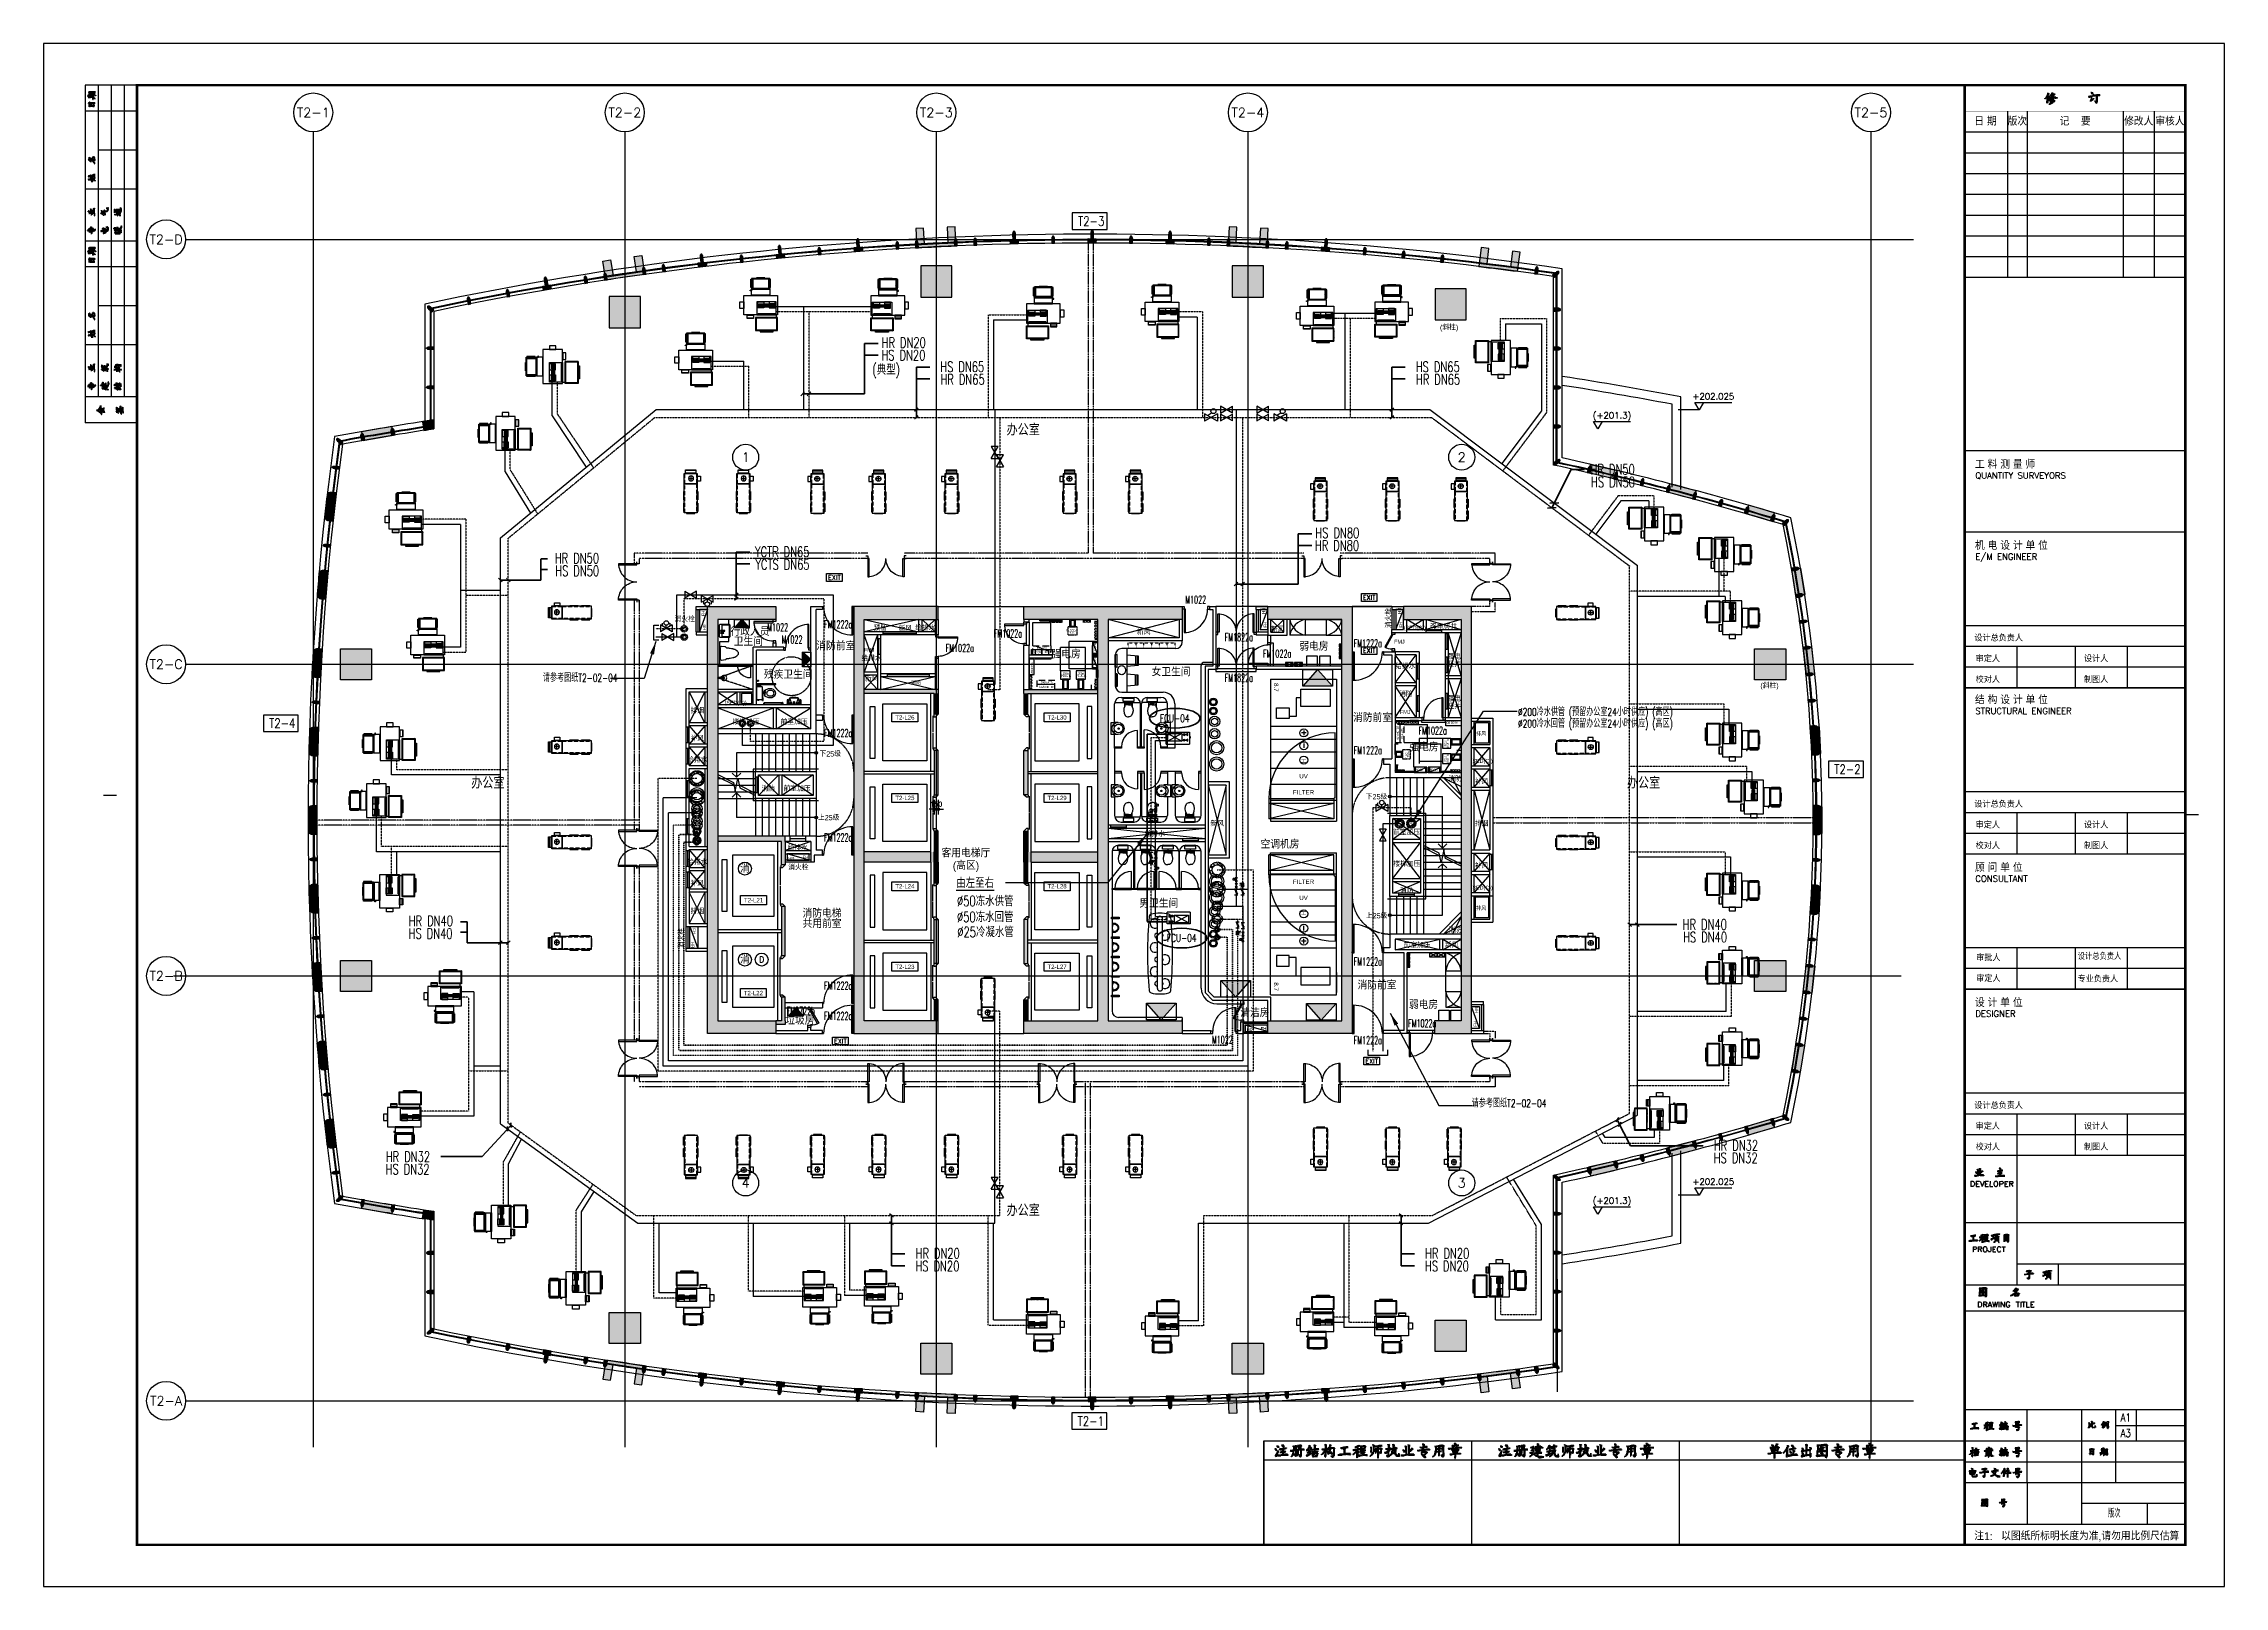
# Model space of a CAD drawing. Header units: inches. Extents: x -10386 to 73614, y -7144 to 52256.
import ezdxf
from ezdxf.enums import TextEntityAlignment as Align

# ---------------------------------------------------------------- set-up
doc = ezdxf.new("R2010")
doc.units = ezdxf.units.IN
doc.header["$MEASUREMENT"] = 0
for name, pattern in [('C-1205-1217-T2 PLAN$0$DASHDOT1', [0.6, 0.4, -0.1, 0, -0.1]), ('DASH1', [0.35, 0.25, -0.1]), ('DASH2', [0.6, 0.5, -0.1]), ('DASHDOT1', [0.6, 0.4, -0.1, 0, -0.1]), ('DASHED', [0.75, 0.5, -0.25]), ('HIDDEN', [0.375, 0.25, -0.125])]:
    doc.linetypes.add(name, pattern=pattern)
for name, color, linetype, lineweight in [('0M-P-CHH-FIT', 70, 'Continuous', 25), ('暖通-回风-风口', 6, 'Continuous', 70), ('暖通-空调-冷凝水管', 140, 'DASH2', 50), ('暖通-空调-冷水供水管', 4, 'Continuous', 25), ('暖通-空调-冷水回水管', 4, 'DASHED', 25), ('暖通-空调-水管标注', 4, 'Continuous', 25), ('暖通-空调-热水供水管', 1, 'Continuous', 25), ('暖通-空调-热水回水管', 1, 'DASHED', 25), ('暖通-空调-阀门', 3, 'Continuous', 25)]:
    doc.layers.add(name, color=color, linetype=linetype, lineweight=lineweight)
for name, color, linetype in [('arch', 8, 'Continuous'), ('EL-EQUIP', 2, 'Continuous'), ('EQUI', 3, 'Continuous'), ('TITLE_BLOCK_A1$0$TITLE', 7, 'Continuous'), ('暖-设备-AHU', 6, 'Continuous'), ('暖-设备-FCU', 6, 'Continuous'), ('暖-设备-VAV', 6, 'Continuous'), ('暖通-空调-水管標注', 4, 'Continuous')]:
    doc.layers.add(name, color=color, linetype=linetype)
doc.layers.add('Viewpoint', color=8, linetype='Continuous', plot=False)
doc.styles.add('C-1205-1217-T2 PLAN$0$ROMANS', font='romans.shx')
doc.styles.add('C-1205-1217-T2 PLAN$0$SA-RS-HZ15', font='sa-rs.shx', dxfattribs={"height": 150, "bigfont": 'sa-hz.shx'})
doc.styles.add('C-1205-1217-T2 PLAN$0$SA-RS-HZ2', font='sa-rs.shx', dxfattribs={"height": 200, "bigfont": 'sa-hz.shx'})
doc.styles.add('C-1205-1217-T2 PLAN$0$SA-RS-HZ45', font='sa-rs.shx', dxfattribs={"height": 450, "bigfont": 'sa-hz.shx'})
doc.styles.add('C-1205-1217-T2 PLAN$0$TXT4', font='romans.shx', dxfattribs={"height": 360})
doc.styles.add('ELV', font='romans.shx', dxfattribs={"width": 0.8})
doc.styles.add('HZF', font='ROMANS2.shx', dxfattribs={"width": 0.7, "bigfont": 'HZDF2.shx'})
doc.styles.add('ROMAND', font='romand.shx', dxfattribs={"width": 0.67, "height": 600, "bigfont": '@augjpvt.shx'})
doc.styles.add('ROMANS', font='romans.shx')
doc.styles.add('SA-RS-HZ15', font='sa-rs.shx', dxfattribs={"height": 150, "bigfont": 'sa-hz.shx'})
doc.styles.add('SA-RS-HZ2', font='sa-rs.shx', dxfattribs={"height": 200, "bigfont": 'sa-hz.shx'})
doc.styles.add('SIMPLEX', font='romand.shx', dxfattribs={"bigfont": 'sa-hz.shx'})
doc.styles.get("Standard").update_dxf_attribs({"font": 'arial.ttf'})
doc.styles.add('TITLE_BLOCK_A1$0$CHINESE(TITLE)', font='sa-rs.shx', dxfattribs={"bigfont": 'sa-hz.shx'})
doc.styles.add('TITLE_BLOCK_A1$0$ENGLISH', font='romans.shx', dxfattribs={"height": 540, "bigfont": 'chins.shx'})
doc.styles.add('TITLE_BLOCK_A1$0$PB-TITLE', font='romans.shx', dxfattribs={"width": 0.8, "height": 3, "bigfont": 'gbcbig.shx'})
doc.styles.add('TXT2', font='romans.shx', dxfattribs={"height": 180})
doc.styles.add('TXT25', font='romans.shx', dxfattribs={"height": 225})
doc.styles.add('XD2008', font='TXT1.SHX', dxfattribs={"width": 0.7, "bigfont": 'HZDX.SHX'})
doc.dimstyles.new('BTXT2', dxfattribs={"dimscale": 100, "dimtxt": 2.5, "dimasz": 1, "dimexe": 2, "dimexo": 2, "dimgap": 1, "dimtad": 1, "dimdec": 0, "dimrnd": 1, "dimzin": 0, "dimdsep": 46, "dimtxsty": 'TXT2', "dimblk": 'CIRDIM', "dimcen": 1, "dimdle": 2, "dimclrt": 7, "dimadec": 0, "dimazin": 0, "dimtfac": 1, "dimtdec": 0, "dimtix": 1, "dimtmove": 2, "dimatfit": 3, "dimfxl": 1, "dimtvp": 0.7, "dimtolj": 1, "dimtzin": 0, "dimarcsym": 0})
doc.dimstyles.new('ELV', dxfattribs={"dimtxt": 250, "dimasz": 500, "dimexe": 100, "dimexo": 100, "dimgap": 100, "dimtad": 1, "dimdec": 0, "dimrnd": 10, "dimzin": 0, "dimdsep": 46, "dimtxsty": 'ELV', "dimblk": 'OBLIQUE', "dimcen": 100, "dimclrd": 256, "dimclre": 256, "dimclrt": 256, "dimadec": 0, "dimazin": 0, "dimtfac": 1, "dimtdec": 0, "dimtofl": 0, "dimtmove": 0, "dimatfit": 3, "dimfxl": 1, "dimtolj": 1, "dimtzin": 0, "dimarcsym": 0})
pattern_1 = [(22.04095, (984347.71, 1215822.27), (-46.908646, 115.864485), []), (112.04095, (984347.71, 1215822.27), (-115.864485, -46.908646), [])]
pattern_2 = [(22.04095, (964307.71, 1219344.27), (-46.908646, 115.864485), []), (112.04095, (964307.71, 1219344.27), (-115.864485, -46.908646), [])]

msp = doc.modelspace()

# ---------------------------------------------------------------- texts
at = {"layer": 'arch', "linetype": 'Continuous', "style": 'C-1205-1217-T2 PLAN$0$TXT4'}
for s, p in [('T2-1', (0, 49606.2)), ('T2-2', (12000, 49606.2)), ('T2-3', (24000, 49606.2)), ('T2-4', (36000, 49606.2)), ('T2-5', (60000, 49606.2)), ('T2-D', (-5668.1, 44720)), ('T2-C', (-5668.1, 28360)), ('T2-B', (-5668.1, 16360)), ('T2-A', (-5668.1, 0))]:
    msp.add_text(s, height=360, dxfattribs=at).set_placement(p, align=Align.MIDDLE_CENTER)
at = {"layer": 'arch', "style": 'ROMANS', "width": 0.8}
for s, p in [('T2-3', (29966, 45421.2)), ('T2-4', (-1193.7, 26086.5)), ('T2-2', (59096, 24317.8)), ('T2-1', (29950.1, -780.4))]:
    msp.add_text(s, height=360, dxfattribs=at).set_placement(p, align=Align.MIDDLE_CENTER)
at = {"layer": 'arch'}
for s, height, style, p in [('(斜柱)', 200, 'C-1205-1217-T2 PLAN$0$SA-RS-HZ2', (43399.4, 41230.4)), ('办公室', 450, 'C-1205-1217-T2 PLAN$0$SA-RS-HZ45', (26705.9, 37166.9, 263.6)), ('行政人员', 300, 'SA-RS-HZ15', (16073.9, 29461)), ('卫生间', 300, 'SA-RS-HZ15', (16195, 29072)), ('消防前室', 300, 'SA-RS-HZ15', (19376.6, 28904.9, 351.5)), ('FMJ', 150, 'C-1205-1217-T2 PLAN$0$SA-RS-HZ15', (21210.3, 28841.7)), ('强电房', 300, 'SA-RS-HZ15', (28436.9, 28589, 527.2)), ('弱电房', 300, 'SA-RS-HZ15', (37981.7, 28888.1)), ('FMJ', 150, 'C-1205-1217-T2 PLAN$0$SA-RS-HZ15', (41636.3, 29151.9)), ('女卫生间', 300, 'SA-RS-HZ2', (32292.3, 27903.4, 263.6)), ('(斜柱)', 200, 'C-1205-1217-T2 PLAN$0$SA-RS-HZ2', (55740.8, 27436.7)), ('消防前室', 300, 'SA-RS-HZ15', (40053.5, 26144.6, 351.5)), ('FMJ', 150, 'C-1205-1217-T2 PLAN$0$SA-RS-HZ15', (41858.7, 26449.7)), ('强电房', 300, 'SA-RS-HZ15', (42220.6, 25012.1, 527.2)), ('办公室', 450, 'C-1205-1217-T2 PLAN$0$SA-RS-HZ45', (6085.9, 23569.2, 263.6)), ('办公室', 450, 'C-1205-1217-T2 PLAN$0$SA-RS-HZ45', (50599.8, 23569.2, 263.6)), ('客用电梯厅', 300, 'SA-RS-HZ2', (24200.9, 20931.9, 263.6)), ('空调机房', 300, 'SA-RS-HZ15', (36486.3, 21269.3, 527.2)), ('HR', 120, 'SA-RS-HZ15', (18297.9, 20813.2)), ('FH', 120, 'SA-RS-HZ15', (18846.4, 20867.5)), ('(高区)', 300, 'SA-RS-HZ2', (24633.4, 20453.2, 263.6)), ('男卫生间', 300, 'SA-RS-HZ2', (31819.8, 18994.2, 263.6)), ('消防电梯', 300, 'SA-RS-HZ15', (18848.7, 18607.6, 263.6)), ('共用前室', 300, 'SA-RS-HZ15', (18848.7, 18210.8, 263.6)), ('消防前室', 300, 'SA-RS-HZ15', (40223.7, 15844.7, 351.5)), ('弱电房', 300, 'SA-RS-HZ15', (42202.7, 15088)), ('垃圾房', 300, 'SA-RS-HZ15', (18180, 14487.5)), ('清洁房', 300, 'SA-RS-HZ15', (35707.7, 14782)), ('HR', 120, 'SA-RS-HZ15', (35948, 14221)), ('FH', 120, 'SA-RS-HZ15', (36496.6, 14267.5)), ('办公室', 450, 'C-1205-1217-T2 PLAN$0$SA-RS-HZ45', (26705.9, 7111.2, 263.6))]:
    msp.add_text(s, height=height, dxfattribs=dict(at, style=style)).set_placement(p)
for s, height, style, p in [('+202.025', 240.33, 'C-1205-1217-T2 PLAN$0$ROMANS', (53931, 38551.7)), ('(+201.3)', 240.33, 'C-1205-1217-T2 PLAN$0$ROMANS', (50027.6, 37820.4)), ('消火栓', 200, 'SA-RS-HZ15', (14311.6, 29994.3)), ('预留', 200, 'SA-RS-HZ15', (21844.3, 29658.4)), ('新风', 200, 'SA-RS-HZ15', (22804.8, 29633.4)), ('给排水', 200, 'SA-RS-HZ15', (23579.3, 29658.4)), ('新风', 200, 'SA-RS-HZ15', (31985, 29495.9)), ('新风', 200, 'SA-RS-HZ15', (37153.4, 29603.1)), ('(SED(C))', 150, 'SA-RS-HZ15', (42430.8, 29690.5)), ('强电竖井', 200, 'SA-RS-HZ15', (43540.7, 29690.5)), ('给排水', 200, 'SA-RS-HZ15', (21508.4, 28484.2)), ('强电', 200, 'SA-RS-HZ15', (43947.9, 28552.2)), ('新风', 200, 'SA-RS-HZ15', (21508.4, 27696.7)), ('消防 ', 150, 'SA-RS-HZ15', (23244.4, 27564)), ('给排水', 200, 'SA-RS-HZ15', (42070.2, 28182.5)), ('竖井', 200, 'SA-RS-HZ15', (43947.9, 28259)), ('(SED(C))', 150, 'SA-RS-HZ15', (16269.3, 26803.4)), ('消防', 200, 'SA-RS-HZ15', (42086.7, 27114.3)), ('强电', 200, 'SA-RS-HZ15', (43947.9, 26932)), ('排烟', 200, 'SA-RS-HZ15', (14793.4, 26468.4)), ('楼梯加压', 200, 'SA-RS-HZ15', (16668.4, 26040.9)), ('前室加压', 200, 'SA-RS-HZ15', (18523.4, 26040.9)), ('竖井', 200, 'SA-RS-HZ15', (43947.9, 26638.8)), ('补风', 200, 'SA-RS-HZ15', (14793.4, 25398.4)), ('排风', 150, 'SA-RS-HZ15', (44988.8, 25605.5)), ('给排水', 200, 'SA-RS-HZ15', (14793.4, 24578.4)), ('下25级', 200, 'SA-RS-HZ15', (19913.7, 24807.9)), ('(SED(C))', 150, 'SA-RS-HZ15', (45006.6, 24563.4)), ('消防', 200, 'SA-RS-HZ15', (17526.6, 23470.9)), ('前室加压', 200, 'SA-RS-HZ15', (18636.6, 23470.9)), ('消防', 200, 'SA-RS-HZ15', (43982.8, 23838.9)), ('补风', 200, 'SA-RS-HZ15', (45006.6, 23743.4)), ('(AC)', 150, 'SA-RS-HZ15', (14793.4, 22562.6)), ('下25级', 200, 'SA-RS-HZ15', (40955.5, 23160.1)), ('上25级', 200, 'SA-RS-HZ15', (19855, 22353.7)), ('给排水', 200, 'SA-RS-HZ15', (32419.2, 21725.5)), ('新风', 200, 'SA-RS-HZ15', (34820, 22123.4)), ('前室加压', 200, 'SA-RS-HZ15', (42115.7, 21785.9)), ('排烟', 200, 'SA-RS-HZ15', (45006.6, 22123.4)), ('给排水', 200, 'SA-RS-HZ15', (18661.6, 21193.6)), ('给排水', 200, 'SA-RS-HZ15', (14793.4, 20638.4)), ('消火栓', 200, 'SA-RS-HZ15', (18686, 20438.3)), ('楼梯加压', 200, 'SA-RS-HZ15', (42126.4, 20570)), ('补风', 200, 'SA-RS-HZ15', (45006.6, 20503.4)), ('补风', 200, 'SA-RS-HZ15', (14793.4, 19818.4)), ('消防', 200, 'SA-RS-HZ15', (42115.7, 19529.9)), ('(SED(C))', 150, 'SA-RS-HZ15', (45006.6, 19683.4)), ('排烟', 200, 'SA-RS-HZ15', (14793.4, 18748.4)), ('上25级', 200, 'SA-RS-HZ15', (40962.1, 18577.4)), ('排风', 150, 'SA-RS-HZ15', (44988.8, 18885.5)), ('前室加压', 200, 'SA-RS-HZ15', (42516.6, 17442.9)), ('新风', 200, 'SA-RS-HZ15', (43851.6, 17442.9)), ('消防', 200, 'SA-RS-HZ15', (43982.8, 18016.6)), ('+202.025', 240.33, 'C-1205-1217-T2 PLAN$0$ROMANS', (53931, 8319.3)), ('(+201.3)', 240.33, 'C-1205-1217-T2 PLAN$0$ROMANS', (50027.6, 7588.1))]:
    msp.add_text(s, height=height, dxfattribs=dict(at, style=style)).set_placement(p, align=Align.CENTER)
for s, height, style, p in [('1', 360, 'C-1205-1217-T2 PLAN$0$ROMANS', (16656.1, 36331.9)), ('2', 360, 'C-1205-1217-T2 PLAN$0$ROMANS', (44237, 36331.9)), ('EXIT', 180, 'TXT2', (20074.9, 31701.7)), ('EXIT', 180, 'TXT2', (40673.7, 30932)), ('EXIT', 180, 'TXT2', (40673.7, 28884.6)), ('EXIT', 180, 'TXT2', (20302.5, 13852.8)), ('EXIT', 180, 'TXT2', (40769.8, 13082)), ('4', 360, 'C-1205-1217-T2 PLAN$0$ROMANS', (16656.1, 8388.1)), ('3', 360, 'C-1205-1217-T2 PLAN$0$ROMANS', (44237, 8388.1))]:
    msp.add_text(s, height=height, dxfattribs=dict(at, style=style)).set_placement(p, align=Align.MIDDLE)
at = {"layer": 'arch', "style": 'SA-RS-HZ15'}
for s, height, rotation, p in [('FH', 120, 90, (15080, 30208.9)), ('HR', 120, 90, (36670, 30298.9)), ('HR', 120, 90, (41900, 30298.9)), ('HR', 120, 90, (15134.3, 29660.4)), ('FH', 120, 90, (36724.3, 29773.2)), ('FH', 120, 90, (41954.3, 29773.2)), ('残疾卫生间', 300, 360, (17358.3, 27803.1)), ('HR', 120, 270, (14555.7, 17668.6)), ('FH', 120, 270, (14610, 18194.3)), ('HR', 120, 90, (44874.3, 14929)), ('FH', 120, 90, (44820, 14403.3))]:
    msp.add_text(s, height=height, rotation=rotation, dxfattribs=at).set_placement(p)
at = {"layer": 'arch', "style": 'SIMPLEX', "width": 0.6}
for s, p in [('M1022', (33991, 30850.3)), ('M1022', (17889.7, 29784.4)), ('M1022', (18442.9, 29311.5)), ('FM1222a', (20220, 29897.8)), ('FM1022a', (26757.1, 29545.6)), ('FM1822a', (35651.5, 29402.4)), ('FM1022a', (24904.3, 28986.8)), ('FM1022a', (37126.1, 28771.8)), ('FM1222a', (40620, 29169.5)), ('FM1822a', (35651.5, 27838.4)), ('FM1222a', (20220, 25712.8)), ('FM1022a', (43119.4, 25807.5)), ('FM1222a', (40620, 25049.5)), ('FM1222a', (20220, 21692.2)), ('FM1222a', (40620, 16915.5)), ('FM1222a', (20220, 15986.2)), ('FM0722b', (18779.7, 15014.4)), ('FM1222a', (20220, 14822.2)), ('FM1022a', (42714.7, 14535.1)), ('M1022', (35017.1, 13907.4)), ('FM1222a', (40620, 13886.1))]:
    msp.add_text(s, height=300, dxfattribs=at).set_placement(p, align=Align.MIDDLE)
at = {"layer": 'arch', "style": 'SA-RS-HZ15'}
for p in [(41521.4, 30143.3), (14276, 17821.6)]:
    msp.add_text('消火栓', height=200, rotation=90, dxfattribs=at).set_placement(p, align=Align.CENTER)
at = {"layer": 'arch', "linetype": 'HIDDEN', "width": 0.7}
for s, rotation, p in [('PLUG IN', 180, (29405.7, 29713.4)), ('100A', 180, (29355.6, 29627.4)), ('kWh METER', 90, (41810.4, 25431.4)), ('300A ATS', 90, (41984.4, 25459.3)), ('250A', 270, (43563.1, 25421.3)), ('PLUG IN', 270, (43653, 25499)), ('PLUG IN', 90, (42139.1, 24699.8)), ('100A', 90, (42225.1, 24780.4)), ('250A', 270, (43563.4, 24830.3)), ('PLUG IN', 270, (43653.3, 24908))]:
    msp.add_text(s, height=80, rotation=rotation, dxfattribs=at).set_placement(p)
for s, p in [('MCCB', (27739.7, 28787.6)), ('63A ATS', (27867.5, 28961)), ('MCCB', (28147.7, 28795.7)), ('PLUG IN', (28809.8, 27874.5)), ('250A', (28870.7, 27964.4)), ('PLUG IN', (29400.8, 27874.5)), ('250A', (29461.7, 27964.4)), ('kWh METER', (27980.3, 27447.9)), ('300A ATS', (28027, 27621.9))]:
    msp.add_text(s, height=80, dxfattribs=at).set_placement(p)
at = {"layer": 'arch', "width": 0.7}
for s, rotation, p in [('MCCB', 90, (30156.2, 28889.3)), ('MCCB', 90, (30156.2, 28339.3)), ('MCCB BD', 270, (27648.8, 28446.5)), ('MCCB BD', 180, (44104, 26151.3)), ('MCCB', 180, (42759.3, 24336.1)), ('MCCB', 180, (43309.3, 24336.1))]:
    msp.add_text(s, height=80, rotation=rotation, dxfattribs=at).set_placement(p)
at = {"layer": 'arch'}
for s, p in [('T2-L26', (22789.8, 26312.5)), ('T2-L30', (28650.2, 26312.5)), ('T2-L25', (22789.8, 23212.5)), ('T2-L29', (28650.2, 23212.5)), ('T2-L21', (16961.1, 19277)), ('T2-L24', (22789.8, 19812.5)), ('T2-L28', (28650.5, 19812.5)), ('T2-L23', (22789.8, 16712.5)), ('T2-L27', (28650.2, 16712.5)), ('T2-L22', (16951.8, 15702))]:
    msp.add_text(s, height=166.67, dxfattribs=at).set_placement(p, align=Align.MIDDLE_CENTER)
for s, height, style, p in [('消', 300, 'SA-RS-HZ15', (16627.4, 20491, 263.6)), ('消', 300, 'SA-RS-HZ15', (16627.4, 16991, 263.6)), ('D', 225, 'TXT25', (17272.6, 16991, 263.6))]:
    msp.add_text(s, height=height, dxfattribs=dict(at, style=style)).set_placement(p, align=Align.MIDDLE_CENTER)
at = {"layer": 'arch', "char_height": 170, "width": 963.405, "rotation": 270}
for s, insert, attachment_point in [('8.7', (37175.3, 27636.9), 1), ('H', (38234.8, 24723.5), 1), ('H', (38234.8, 18696.5), 3), ('8.7', (37175.3, 15783.1), 3)]:
    msp.add_mtext(s, dxfattribs=dict(at, insert=insert, attachment_point=attachment_point))
at = {"layer": 'arch', "char_height": 170, "width": 963.405, "attachment_point": 5}
for s, insert in [('UV', (38145, 24052.5)), ('FILTER', (38145, 23432.5)), ('FILTER', (38145, 19987.5)), ('UV', (38145, 19367.5))]:
    msp.add_mtext(s, dxfattribs=dict(at, insert=insert))
at = {"layer": 'TITLE_BLOCK_A1$0$TITLE', "style": 'TITLE_BLOCK_A1$0$CHINESE(TITLE)'}
for s, p in [('日 期', (64414.1, 49256.5)), ('版次', (65639.1, 49256.5)), ('记    要', (67864.1, 49256.5)), ('修改人', (70314.1, 49256.5)), ('审核人', (71514.1, 49256.5))]:
    msp.add_text(s, height=300, dxfattribs=at).set_placement(p, align=Align.MIDDLE_CENTER)
at = {"layer": 'TITLE_BLOCK_A1$0$TITLE'}
for s, height, style, p in [('工 料 测 量 师', 300, 'TITLE_BLOCK_A1$0$CHINESE(TITLE)', (64007.6, 35893.4)), ('QUANTITY SURVEYORS', 240, 'TITLE_BLOCK_A1$0$ENGLISH', (64020.6, 35508.5)), ('机 电 设 计 单 位', 300, 'TITLE_BLOCK_A1$0$CHINESE(TITLE)', (64007.6, 32770.1)), ('E/M ENGINEER', 240, 'TITLE_BLOCK_A1$0$ENGLISH', (64020.6, 32385.2)), ('设计总负责人', 240, 'TITLE_BLOCK_A1$0$CHINESE(TITLE)', (63982.4, 29246.6)), ('审定人', 240, 'TITLE_BLOCK_A1$0$CHINESE(TITLE)', (64032.9, 28447.2)), ('设计人', 240, 'TITLE_BLOCK_A1$0$CHINESE(TITLE)', (68204.7, 28447.2)), ('校对人', 240, 'TITLE_BLOCK_A1$0$CHINESE(TITLE)', (64032.9, 27647.2)), ('制图人', 240, 'TITLE_BLOCK_A1$0$CHINESE(TITLE)', (68204.7, 27647.2)), ('结 构 设 计 单 位', 300, 'TITLE_BLOCK_A1$0$CHINESE(TITLE)', (64007.6, 26829.4)), ('STRUCTURAL ENGINEER', 240, 'TITLE_BLOCK_A1$0$ENGLISH', (64020.6, 26444.4)), ('设计总负责人', 240, 'TITLE_BLOCK_A1$0$CHINESE(TITLE)', (63982.4, 22846.6)), ('审定人', 240, 'TITLE_BLOCK_A1$0$CHINESE(TITLE)', (64032.9, 22047.2)), ('设计人', 240, 'TITLE_BLOCK_A1$0$CHINESE(TITLE)', (68204.7, 22047.2)), ('校对人', 240, 'TITLE_BLOCK_A1$0$CHINESE(TITLE)', (64032.9, 21247.2)), ('制图人', 240, 'TITLE_BLOCK_A1$0$CHINESE(TITLE)', (68204.7, 21247.2)), ('顾 问 单 位', 300, 'TITLE_BLOCK_A1$0$CHINESE(TITLE)', (64007.6, 20370.1)), ('CONSULTANT', 240, 'TITLE_BLOCK_A1$0$ENGLISH', (64020.6, 19985.2)), ('审批人', 240, 'TITLE_BLOCK_A1$0$CHINESE(TITLE)', (64053.3, 16935.3)), ('审定人', 240, 'TITLE_BLOCK_A1$0$CHINESE(TITLE)', (64053.3, 16135.3)), ('专业负责人', 240, 'TITLE_BLOCK_A1$0$CHINESE(TITLE)', (67960.6, 16119.6)), ('设 计 单 位', 300, 'TITLE_BLOCK_A1$0$CHINESE(TITLE)', (64007.6, 15170.1)), ('DESIGNER', 240, 'TITLE_BLOCK_A1$0$ENGLISH', (64020.6, 14785.2)), ('设计总负责人', 240, 'TITLE_BLOCK_A1$0$CHINESE(TITLE)', (63982.4, 11246.6)), ('审定人', 240, 'TITLE_BLOCK_A1$0$CHINESE(TITLE)', (64032.9, 10447.2)), ('设计人', 240, 'TITLE_BLOCK_A1$0$CHINESE(TITLE)', (68204.7, 10447.2)), ('校对人', 240, 'TITLE_BLOCK_A1$0$CHINESE(TITLE)', (64032.9, 9647.2)), ('制图人', 240, 'TITLE_BLOCK_A1$0$CHINESE(TITLE)', (68204.7, 9647.2))]:
    msp.add_text(s, height=height, dxfattribs=dict(at, style=style)).set_placement(p)
at = {"layer": 'TITLE_BLOCK_A1$0$TITLE', "style": 'TITLE_BLOCK_A1$0$CHINESE(TITLE)', "width": 0.9}
msp.add_text('设计总负责人', height=240, dxfattribs=at).set_placement((67960.6, 16989))
at = {"layer": 'TITLE_BLOCK_A1$0$TITLE', "linetype": 'Continuous', "style": 'TITLE_BLOCK_A1$0$CHINESE(TITLE)'}
for s, p in [('注1: ', (63981.8, -5212.4)), ('以图纸所标明长度为准,请勿用比例尺估算', (65016.4, -5212.4))]:
    msp.add_text(s, height=300, dxfattribs=at).set_placement(p, align=Align.MIDDLE_LEFT)
at = {"layer": 'TITLE_BLOCK_A1$0$TITLE', "char_height": 300, "attachment_point": 5, "style": 'TITLE_BLOCK_A1$0$PB-TITLE'}
for s, insert, width in [('A1', (69814.1, -643.5), 800), ('A3', (69814.1, -1243.5), 800), ('版次', (69375.8, -4343.5), 2523.261)]:
    msp.add_mtext(s, dxfattribs=dict(at, insert=insert, width=width))
at = {"layer": '暖-设备-AHU', "color": 4, "extrusion": (2.13135e-12, -1.80369e-08, 1), "style": 'XD2008', "width": 0.7}
for s, p in [('%%U由左至右', (24766.3, 19746.3, 0)), ('%%C25冷凝水管', (24805.7, 17853.2, 0))]:
    msp.add_text(s, height=400, rotation=360, dxfattribs=at).set_placement(p)
at = {"layer": '暖通-回风-风口', "style": 'ROMAND', "width": 0.7}
msp.add_text('FCU-04', height=300, rotation=360, dxfattribs=at).set_placement((33182.9, 26280.9), align=Align.MIDDLE)
msp.add_text('FCU-04', height=300, dxfattribs=at).set_placement((33452.2, 17819.3), align=Align.MIDDLE)
at = {"layer": '暖通-空调-冷凝水管', "color": 4, "linetype": 'ByBlock', "style": 'HZF', "width": 0.7}
for s, p in [('HS DN20', (22732.4, 40258.7, 0)), ('HR DN20', (22743.5, 40744.1, 0)), ('(典型)', (22070.9, 39678.6, 0)), ('HS DN65', (24999.4, 39814.3, 0)), ('HR DN65', (25010.5, 39328.9, 0)), ('HS DN65', (43314.1, 39814.3, 0)), ('HR DN65', (43325.2, 39328.9, 0)), ('HR DN50', (50052.1, 35864.3, 0)), ('HS DN50', (50063.2, 35378.8, 0)), ('HS DN80', (39445.8, 33416.4, 0)), ('YCTR DN65', (18062.8, 32690.6, 0)), ('HR DN80', (39434.7, 32931, 0)), ('YCTS DN65', (18073.9, 32205.2, 0)), ('HR DN40', (53600.3, 18340)), ('HS DN40', (53611.4, 17854.5)), ('HS DN32', (54790.8, 9352.1, 0)), ('HR DN32', (54801.9, 9837.6, 0)), ('HS DN20', (24041.4, 5189.5, 0)), ('HR DN20', (24052.5, 5674.9, 0)), ('HS DN20', (43666.8, 5189.5, 0)), ('HR DN20', (43677.9, 5674.9, 0))]:
    msp.add_text(s, height=400, dxfattribs=at).set_placement(p, align=Align.MIDDLE)
for s, p in [('HR DN50', (10157.3, 32442.9, 0)), ('HS DN50', (10168.4, 31957.5, 0)), ('HR DN40', (4530.4, 18478, 0)), ('HS DN40', (4519.3, 17992.5, 0)), ('HR DN32', (3645.6, 9400.8, 0)), ('HS DN32', (3634.5, 8915.3, 0))]:
    msp.add_text(s, height=400, rotation=360, dxfattribs=at).set_placement(p, align=Align.MIDDLE)
at = {"layer": '暖通-空调-水管標注', "style": 'HZF', "width": 0.7}
for s, p in [('请参考图纸T2-02-04', (8843.4, 27686.9)), ('%%C200冷水供管 (预留办公室24小时供应) (高区)', (46405.1, 26373.2)), ('%%C200冷水回管 (预留办公室24小时供应) (高区)', (46405.1, 25926.2)), ('请参考图纸T2-02-04', (44621.4, 11304))]:
    msp.add_text(s, height=300, rotation=0.000037, dxfattribs=at).set_placement(p)
at = {"layer": '暖通-空调-水管標注', "lineweight": -2, "extrusion": (2.13135e-12, -1.80369e-08, 1), "style": 'XD2008', "width": 0.7}
for s, p in [('%%C50冻水供管', (24794.3, 19045.6, 0)), ('%%C50冻水回管', (24794.3, 18433.2, 0))]:
    msp.add_text(s, height=400, rotation=360, dxfattribs=at).set_placement(p)

# ---------------------------------------------------------------- blocks, each defined once
blk = doc.blocks.new('CIRDIM')
at = {"color": 0}
blk.add_line((2, 0), (-1, 0), dxfattribs=at)
blk.add_circle((0, 0), 0.5, dxfattribs=at)
blk = doc.blocks.new('*D17')
at = {"layer": 'arch', "color": 0, "lineweight": -2, "transparency": 16777216}
for p, q in [((23820, 22782), (23720, 22782)), ((23920, 23137), (23920, 22582)), ((23920, 22782), (24070, 22782)), ((24070, 23137), (24070, 22582)), ((24170, 22782), (24270, 22782))]:
    blk.add_line(p, q, dxfattribs=at)
at = {"layer": 'Defpoints', "color": 0, "transparency": 16777216}
for p in [(23920, 23337), (24070, 23337), (24070, 22782)]:
    blk.add_point(p, dxfattribs=at)
at = {"layer": 'arch', "color": 0, "lineweight": -2, "transparency": 16777216, "xscale": 100, "yscale": 100, "zscale": 100}
blk.add_blockref('CIRDIM', (23920, 22782), dxfattribs=at)
at = {"layer": 'arch', "color": 0, "lineweight": -2, "transparency": 16777216, "xscale": 100, "yscale": 100, "zscale": 100, "rotation": 180}
blk.add_blockref('CIRDIM', (24070, 22782), dxfattribs=at)
at = {"layer": 'arch', "color": 7, "transparency": 16777216, "insert": (23995, 22972), "char_height": 180, "attachment_point": 5, "style": 'TXT2'}
blk.add_mtext('\\A1;150', dxfattribs=at)
blk = doc.blocks.new('A$C1B2B0464')
for p, q in [((-193, 266), (-386, 266)), ((-290, 363), (-290, 170))]:
    blk.add_line(p, q)
blk.add_circle((-290, 266), 96.8)
at = {"layer": '暖-设备-VAV', "ltscale": 600}
for points in [[(-616, 77), (-480, 77), (-480, 480), (-616, 480)], [(-480, 532), (-480, 25), (-80, 25), (-80, 532)], [(-380, 25), (-380, -101), (-180, -101), (-180, 25)], [(-80, 532), (-80, 25), (-80, 25), (-80, 532)], [(-80, 532), (-80, 25), (1030, 25), (1030, 532)], [(529, 532), (209, 532), (209, 557), (529, 557)], [(529, 25), (209, 25), (209, 0), (529, 0)], [(980, 532), (660, 532), (660, 557), (980, 557)], [(980, 25), (660, 25), (660, 0), (980, 0)], [(1030, 118), (1030, 438), (1055, 438), (1055, 118)]]:
    blk.add_lwpolyline(points, close=True, dxfattribs=at)
at = {"layer": '暖-设备-VAV', "color": 1, "ltscale": 600}
for points in [[(-591, 77), (-591, 480), (-616, 480), (-616, 77)], [(-480, 77), (-480, 480), (-505, 480), (-505, 77)]]:
    blk.add_lwpolyline(points, close=True, dxfattribs=at)
at = {"layer": '暖-设备-VAV', "color": 1, "linetype": 'HIDDEN', "ltscale": 600}
for points in [[(-480, 507), (-480, 50), (-80, 50), (-80, 507)], [(-80, 507), (-80, 50), (-80, 50), (-80, 507)], [(-80, 507), (-80, 50), (1030, 50), (1030, 507)]]:
    blk.add_lwpolyline(points, close=True, dxfattribs=at)
blk = doc.blocks.new('A$C0FBF0051')
at = {"layer": '暖-设备-VAV', "ltscale": 600}
h = blk.add_hatch(dxfattribs=at)
h.set_pattern_fill('ANSI37', color=9, scale=100, style=0)
h.set_pattern_definition([(45, (3695250.5, -605371.5), (-8.838834765, 8.838834765), []), (135, (3695250.5, -605371.5), (-8.838834765, -8.838834765), [])])
h.paths.add_polyline_path([(-555, 1600), (104, 1600), (104, 2000), (-555, 2000)])
h.paths.add_polyline_path([(-529, 1975), (79, 1975), (79, 1625), (-529, 1625)], flags=16)
h = blk.add_hatch(dxfattribs=at)
h.set_pattern_fill('ANSI37', color=9, scale=100, style=0)
h.set_pattern_definition([(45, (3724282.349, -592149.306), (-8.838834765, 8.838834765), []), (135, (3724282.349, -592149.306), (-8.838834765, -8.838834765), [])])
h.paths.add_polyline_path([(-425, 0), (425, 0), (425, 500), (-425, 500)])
h.paths.add_polyline_path([(-400, 25), (400, 25), (400, 475), (-400, 475)], flags=16)
for p, q in [((-555, 1600), (-555, 2000)), ((-555, 2000), (104, 2000)), ((-529, 1975), (-529, 1625)), ((79, 1975), (-529, 1975)), ((79, 1975), (79, 1625)), ((104, 1600), (104, 2000)), ((104, 1600), (-555, 1600)), ((-529, 1625), (79, 1625)), ((375, 600), (375, 500))]:
    blk.add_line(p, q, dxfattribs=at)
at = {"layer": '暖-设备-VAV', "color": 9, "ltscale": 600}
for p, q in [((-131, 1012), (-301, 1012)), ((-131, 996), (-301, 996)), ((-131, 981), (-301, 981)), ((-131, 965), (-301, 965)), ((-131, 950), (-301, 950)), ((-131, 935), (-301, 935)), ((-131, 919), (-301, 919)), ((-101, 971), (-74, 971)), ((-74, 946), (-101, 946)), ((74, 1006), (-74, 1006)), ((-74, 1006), (-74, 911)), ((-74, 981), (74, 981)), ((74, 958), (-74, 958)), ((-74, 936), (74, 936)), ((-74, 911), (74, 911)), ((74, 1006), (74, 911)), ((74, 971), (100, 971)), ((100, 946), (74, 946)), ((131, 1012), (301, 1012)), ((131, 996), (301, 996)), ((131, 981), (301, 981)), ((131, 965), (301, 965)), ((131, 950), (301, 950)), ((131, 935), (301, 935)), ((131, 919), (301, 919))]:
    blk.add_line(p, q, dxfattribs=at)
at = {"layer": '暖-设备-VAV', "ltscale": 600}
for points in [[(-580, 1975), (-580, 1655), (-605, 1655), (-605, 1975)], [(-580, 1600), (129, 1600), (129, 2000), (-580, 2000)], [(-555, 1600), (104, 1600), (104, 2000), (-555, 2000)], [(-65, 2025), (-385, 2025), (-385, 2000), (-65, 2000)], [(-1025, 1100), (-875, 1100), (-875, 850), (-1025, 850)], [(-875, 1350), (425, 1350), (425, 600), (-875, 600)], [(-630, 1550), (-580, 1550), (-580, 1525), (-630, 1525)], [(-580, 1600), (129, 1600), (129, 1350), (-580, 1350)], [(-375, 600), (375, 600), (375, 1104), (-375, 1104)], [(-332, 1104), (-101, 1104), (-101, 873), (-332, 873)], [(331, 1104), (100, 1104), (100, 873), (331, 873)], [(-499, 600), (-499, 464), (-750, 464), (-750, 600)], [(-499, 575), (-750, 575), (-750, 600), (-499, 600)], [(-499, 464), (-750, 464), (-750, 489), (-499, 489)], [(-425, 0), (425, 0), (425, 500), (-425, 500)], [(-400, 25), (400, 25), (400, 475), (-400, 475)], [(-250, -50), (250, -50), (250, 0), (-250, 0)]]:
    blk.add_lwpolyline(points, close=True, dxfattribs=at)
at = {"layer": '暖-设备-VAV', "color": 9, "ltscale": 600}
for points in [[(129, 1975), (129, 1655), (154, 1655), (154, 1975)], [(129, 1575), (-580, 1575), (-580, 1600), (129, 1600)], [(129, 1350), (-580, 1350), (-580, 1375), (129, 1375)], [(-301, 1027), (-131, 1027), (-131, 904), (-301, 904)], [(301, 1027), (131, 1027), (131, 904), (301, 904)], [(375, 600), (-375, 600), (-375, 625), (375, 625)], [(325, 625), (-325, 625), (-325, 650), (325, 650)]]:
    blk.add_lwpolyline(points, close=True, dxfattribs=at)
blk = doc.blocks.new('H-PICPNT-91')
for p, q in [((-1.5, 0.9), (-1.5, -0.8)), ((1.1, 0.7), (-1.1, -0.7)), ((1.5, 0.9), (1.5, -0.8))]:
    blk.add_line(p, q)
at = {"const_width": 0.566}
blk.add_lwpolyline([(-0.3, 0, 1), (0.3, 0, 1)], format="xyb", close=True, dxfattribs=at)
blk = doc.blocks.new('H-PICPNT-202')
for p, q in [((1.5, 0.8), (-1.5, -0.8)), ((1.5, -0.8), (-1.5, 0.8)), ((-1.5, 0.8), (-1.5, -0.8)), ((1.5, 0.8), (1.5, -0.8)), ((-0.9, -0.4), (-0.9, -1.1)), ((0.9, -0.4), (0.9, -1.1))]:
    blk.add_line(p, q)
blk = doc.blocks.new('ZJGJ-NLJ')
for p, q in [((-1.3, 0.8), (1.3, 0.8)), ((-1.3, -0.8), (-1.3, 0.8)), ((1.3, -0.8), (1.3, 0.8)), ((-1.3, -0.8), (1.3, -0.8))]:
    blk.add_line(p, q)
blk.add_lwpolyline([(-1.2, -1.2), (1.3, 2.1), (0.1, 0.9), (0.5, 1.2)])
at = {"width": 0.7}
blk.add_text('E.M', height=1.5, dxfattribs=at).set_placement((-2.6, 1, -39))
blk = doc.blocks.new('_Oblique')
at = {"color": 0, "lineweight": -2}
blk.add_line((-0.5, -0.5), (0.5, 0.5), dxfattribs=at)
blk = doc.blocks.new('MV')
at = {"layer": '0M-P-CHH-FIT'}
for p, q in [((-132, -228), (132, 228)), ((-132, 228), (132, -228)), ((132, 228), (-132, 228)), ((0, 0), (0, 0)), ((-132, -228), (132, -228))]:
    blk.add_line(p, q, dxfattribs=at)
blk = doc.blocks.new('MBV')
at = {"layer": 'EQUI'}
for p, q in [((-1.76, 1.02), (-1.76, -1.02)), ((1.76, 1.02), (-1.76, -1.02)), ((1.76, -1.02), (-1.76, 1.02)), ((-1.15, 0.67), (-1.15, 1.58)), ((0, 0), (0, 0.92)), ((1.15, 0.67), (1.15, 1.58)), ((1.76, 1.02), (1.76, -1.02))]:
    blk.add_line(p, q, dxfattribs=at)
blk.add_circle((0, 1.6), 0.678, dxfattribs=at)
blk = doc.blocks.new('MV01')
at = {"layer": 'EQUI'}
for p, q in [((185, 107), (-185, -107)), ((185, -107), (-185, 107)), ((-185, 107), (-185, -107)), ((-89, 125), (-89, 303)), ((-89, 303), (89, 303)), ((-89, 125), (89, 125)), ((0, 0), (0, 125)), ((89, 125), (89, 303)), ((185, 107), (185, -107))]:
    blk.add_line(p, q, dxfattribs=at)
blk = doc.blocks.new('FCU04')
for p, q in [((-161440, 216419, 0), (-160550, 216419, 0)), ((-161440, 215963, 0), (-161440, 216419, 0)), ((-161440, 215963, 0), (-160550, 215963, 0)), ((-161378, 216371, 0), (-160837, 216371, 0)), ((-160837, 216371, 0), (-161378, 216075, 0)), ((-161378, 216371, 0), (-160837, 216075, 0)), ((-161378, 216075, 0), (-161378, 216371, 0)), ((-160837, 216075, 0), (-161378, 216075, 0)), ((-160837, 216371, 0), (-160837, 216075, 0)), ((-160837, 216334, 0), (-160763, 216334, 0)), ((-160837, 216118, 0), (-160763, 216118, 0)), ((-160613, 216378, 0), (-160763, 216289, 0)), ((-160763, 216378, 0), (-160613, 216292, 0)), ((-160763, 216292, 0), (-160763, 216378, 0)), ((-160763, 216161, 0), (-160613, 216076, 0)), ((-160613, 216161, 0), (-160763, 216073, 0)), ((-160763, 216076, 0), (-160763, 216161, 0)), ((-160613, 216292, 0), (-160613, 216378, 0)), ((-160613, 216076, 0), (-160613, 216161, 0)), ((-160550, 216419, 0), (-160550, 215963, 0)), ((-160508, 216246, 0), (-160550, 216246, 0)), ((-160550, 216213, 0), (-160508, 216213, 0)), ((-160508, 216213, 0), (-160508, 216246, 0))]:
    blk.add_line(p, q)
at = {"flags": 1}
for tag, p in [('参考型号', (-161118, 214473, 0)), ('机外静压', (-161115, 214210, 0)), ('设备编号', (-161104, 214868, 0)), ('形式', (-161096, 214687, 0)), ('风机-高档风量', (-161123, 213618, 0)), ('空调冷却盘管-冷量', (-161126, 213391, 0)), ('风机-电机功率', (-161118, 213841, 0)), ('风机-电源', (-161109, 214002, 0)), ('空调冷却盘管-进风参数(W)', (-161133, 212813, 0)), ('盘管空调冷却工况-进出水温', (-161126, 213174, 0)), ('空调冷却盘管-进风参数(D)', (-161126, 212976, 0)), ('空调冷却盘管-全热', (-161110, 212589, 0)), ('空调冷却盘管-显热', (-161110, 212378, 0)), ('空调冷却盘管-工作压力', (-161110, 212155, 0)), ('空调冷却盘管-最大水压降', (-161110, 211931, 0)), ('盘管空调加热工况-热量', (-161087, 211768, 0)), ('盘管空调加热工况-进出水温', (-161070, 211574, 0)), ('回风百叶', (-161098, 211113, 0)), ('盘管空调加热工况-进风温度', (-161087, 211345, 0)), ('单个送风口', (-161076, 210758, 0)), ('噪声', (-161073, 210919, 0)), ('备注', (-161075, 210235, 0)), ('供回水管径', (-161061, 210434, 0)), ('两个送风口', (-161061, 210605, 0))]:
    blk.add_attdef(tag, p, '', height=116, dxfattribs=at)
blk = doc.blocks.new('DV')
at = {"layer": 'EQUI'}
for p, q in [((-247, 142), (-247, -142)), ((247, 142), (-247, -142)), ((247, -142), (-247, 142)), ((-136, 79), (23, 184)), ((247, 142), (247, -142))]:
    blk.add_line(p, q, dxfattribs=at)
blk.add_circle((95, 245), 95, dxfattribs=at)
blk = doc.blocks.new('LMCP')
blk.add_hatch(color=256).paths.add_polyline_path([(-570, 641), (0, 0), (570, 641)])
for q in [(-570, 641), (570, 641)]:
    blk.add_line((0, 0), q)
blk.add_lwpolyline([(570, 0), (-570, 0), (-570, 641), (570, 641)], close=True)

# ---------------------------------------------------------------- dimensions: what is measured, and where the dimension line sits
at = {"layer": 'arch'}
dim = msp.add_linear_dim(base=(24070, 22782.2), p1=(23920, 23337.5), p2=(24070, 23337.5), dimstyle='BTXT2', dxfattribs=at)
dim.commit()
dim.dimension.update_dxf_attribs({"geometry": '*D17', "text_midpoint": (23995, 22972.2)})

# ---------------------------------------------------------------- hatches: boundary and pattern name
at = {"layer": 'arch'}
h = msp.add_hatch(color=256, dxfattribs=at)
edge = h.paths.add_edge_path()
edge.add_ellipse((20758.2, 44600.7), major_axis=(-192.4, 192.4), ratio=1, start_angle=229.600314, end_angle=240.13545)
edge.add_ellipse((20864, 44629.3), major_axis=(-115, 115), ratio=1, start_angle=240.13545, end_angle=253.779421)
edge.add_ellipse((20929, 44665), major_axis=(62.5, 62.5), ratio=1, start_angle=343.779421, end_angle=366.906716)
edge.add_ellipse((20967, 44713.5), major_axis=(19, 19), ratio=1, start_angle=6.906716, end_angle=49.600314)
edge.add_ellipse((20967, 44713.5), major_axis=(19, 19), ratio=1, start_angle=49.600314, end_angle=92.293911)
edge.add_ellipse((21012.3, 44671.7), major_axis=(-62.5, 62.5), ratio=1, start_angle=2.293911, end_angle=25.421206)
edge.add_ellipse((21082.1, 44646.9), major_axis=(115, 115), ratio=1, start_angle=115.421206, end_angle=129.065177)
edge.add_ellipse((21191.1, 44635.6), major_axis=(192.4, 192.4), ratio=1, start_angle=129.065177, end_angle=139.600314)
edge.add_line((20919.8, 44613.7), (20938.1, 44387))
edge.add_line((20938.1, 44387), (21047.7, 44395.8))
edge.add_line((21047.7, 44395.8), (21029.5, 44622.6))
h = msp.add_hatch(color=256, dxfattribs=at)
edge = h.paths.add_edge_path()
edge.add_ellipse((22280.5, 44490.1), major_axis=(-192.4, 192.4), ratio=1, start_angle=228.831761, end_angle=239.366898)
edge.add_ellipse((22386.7, 44517.3), major_axis=(-115, 115), ratio=1, start_angle=239.366898, end_angle=253.010869)
edge.add_ellipse((22452.1, 44552.1), major_axis=(62.5, 62.5), ratio=1, start_angle=343.010869, end_angle=366.138164)
edge.add_ellipse((22490.8, 44600.1), major_axis=(-19, 19), ratio=1, start_angle=-83.861836, end_angle=-41.168239)
edge.add_ellipse((22490.8, 44600.1), major_axis=(19, 19), ratio=1, start_angle=48.831761, end_angle=91.525359)
edge.add_ellipse((22535.5, 44557.7), major_axis=(-62.5, 62.5), ratio=1, start_angle=1.525359, end_angle=24.652654)
edge.add_ellipse((22605, 44531.9), major_axis=(115, 115), ratio=1, start_angle=114.652654, end_angle=128.296625)
edge.add_ellipse((22713.8, 44519.1), major_axis=(192.4, 192.4), ratio=1, start_angle=128.296625, end_angle=138.831761)
edge.add_line((22442.3, 44500.9), (22452.5, 44348.8))
edge.add_line((22452.5, 44348.8), (22562.2, 44356.1))
edge.add_line((22562.2, 44356.1), (22552, 44508.3))
h = msp.add_hatch(color=256, dxfattribs=at)
edge = h.paths.add_edge_path()
edge.add_ellipse((23028, 44535.9), major_axis=(192.4, 192.4), ratio=1, start_angle=318.132667, end_angle=328.667804)
edge.add_ellipse((23134.5, 44561.8), major_axis=(115, 115), ratio=1, start_angle=328.667804, end_angle=342.311774)
edge.add_ellipse((23200.3, 44595.8), major_axis=(-62.5, 62.5), ratio=1, start_angle=252.311774, end_angle=275.43907)
edge.add_ellipse((23239.6, 44643.3), major_axis=(19, 19), ratio=1, start_angle=5.43907, end_angle=48.132667)
edge.add_ellipse((23239.6, 44643.3), major_axis=(19, 19), ratio=1, start_angle=48.132667, end_angle=90.826265)
edge.add_ellipse((23283.8, 44600.4), major_axis=(-62.5, 62.5), ratio=1, start_angle=0.826265, end_angle=23.95356)
edge.add_ellipse((23353, 44573.8), major_axis=(115, 115), ratio=1, start_angle=113.95356, end_angle=127.59753)
edge.add_ellipse((23461.6, 44559.6), major_axis=(-192.4, 192.4), ratio=1, start_angle=37.59753, end_angle=48.132667)
edge.add_line((23189.9, 44544.8), (23198.2, 44392.5))
edge.add_line((23198.2, 44392.5), (23308.1, 44398.5))
edge.add_line((23308.1, 44398.5), (23299.7, 44550.8))
h = msp.add_hatch(color=256, dxfattribs=at)
edge = h.paths.add_edge_path()
edge.add_line((24423, 45195.1), (24448.5, 44595.3))
edge.add_arc((30000, -78880), 123600, 92.574298, 92.9936)
edge.add_line((23545.1, 44551.3), (23512.3, 45150.8))
edge.add_line((23512.3, 45150.8), (23212.7, 45134.4))
edge.add_line((23212.7, 45134.4), (23253.1, 44395.5))
edge.add_arc((30000, -78880), 123460, 92.43523, 93.132667, ccw=False)
edge.add_line((24754.2, 44468.5), (24722.7, 45207.8))
edge.add_line((24722.7, 45207.8), (24423, 45195.1))
h = msp.add_hatch(color=256, dxfattribs=at)
edge = h.paths.add_edge_path()
edge.add_ellipse((24530.8, 44611.6), major_axis=(192.4, 192.4), ratio=1, start_angle=317.43523, end_angle=327.970367)
edge.add_ellipse((24637.5, 44636.2), major_axis=(-115, 115), ratio=1, start_angle=237.970367, end_angle=251.614337)
edge.add_ellipse((24703.8, 44669.4), major_axis=(-62.5, 62.5), ratio=1, start_angle=251.614337, end_angle=274.741633)
edge.add_ellipse((24743.6, 44716.5), major_axis=(19, 19), ratio=1, start_angle=4.741633, end_angle=47.43523)
edge.add_ellipse((24743.6, 44716.5), major_axis=(-19, 19), ratio=1, start_angle=-42.56477, end_angle=0.128828)
edge.add_ellipse((24787.3, 44673), major_axis=(-62.5, 62.5), ratio=1, start_angle=0.128828, end_angle=23.256123)
edge.add_ellipse((24856.2, 44645.5), major_axis=(-115, 115), ratio=1, start_angle=23.256123, end_angle=36.900093)
edge.add_ellipse((24964.7, 44630.1), major_axis=(-192.4, 192.4), ratio=1, start_angle=36.900093, end_angle=47.43523)
edge.add_line((24692.8, 44618.5), (24699.2, 44466.2))
edge.add_line((24699.2, 44466.2), (24809.1, 44470.8))
edge.add_line((24809.1, 44470.8), (24802.7, 44623.2))
h = msp.add_hatch(color=256, dxfattribs=at)
edge = h.paths.add_edge_path()
edge.add_ellipse((25281.7, 44643.9), major_axis=(-192.4, 192.4), ratio=1, start_angle=226.739451, end_angle=237.274588)
edge.add_ellipse((25388.7, 44667.2), major_axis=(115, 115), ratio=1, start_angle=327.274588, end_angle=340.918558)
edge.add_ellipse((25455.4, 44699.6), major_axis=(62.5, 62.5), ratio=1, start_angle=340.918558, end_angle=364.045853)
edge.add_ellipse((25495.8, 44746.2), major_axis=(-19, 19), ratio=1, start_angle=-85.954147, end_angle=-43.260549)
edge.add_ellipse((25495.8, 44746.2), major_axis=(19, 19), ratio=1, start_angle=46.739451, end_angle=89.433048)
edge.add_ellipse((25538.9, 44702.2), major_axis=(-62.5, 62.5), ratio=1, start_angle=-0.566952, end_angle=22.560344)
edge.add_ellipse((25607.5, 44673.9), major_axis=(115, 115), ratio=1, start_angle=112.560344, end_angle=126.204314)
edge.add_ellipse((25715.8, 44657.1), major_axis=(-192.4, 192.4), ratio=1, start_angle=36.204314, end_angle=46.739451)
edge.add_line((25443.7, 44648.8), (25448.4, 44496.4))
edge.add_line((25448.4, 44496.4), (25558.3, 44499.8))
edge.add_line((25558.3, 44499.8), (25553.7, 44652.2))
for points in [[(27151.2, 44546.4), (26851.5, 44540.6), (26848.3, 44705.5), (27148, 44711.4)], [(30147.9, 44577.4), (29848.1, 44582.5), (29850.9, 44747.5), (30150.7, 44742.4)], [(33147.7, 44541), (32847.9, 44546.1), (32850.7, 44711), (33150.5, 44705.9)], [(15149.4, 43682.8), (14851.6, 43647.9), (14832.4, 43811.7), (15130.1, 43846.7)], [(18153.6, 44013.3), (17855.9, 43978.3), (17836.6, 44142.2), (18134.4, 44177.2)], [(21153.5, 44263.8), (20854.6, 44239.7), (20841.4, 44404.2), (21140.2, 44428.2)], [(23400, 42498.2), (24600, 42498.2), (24600, 43698.2), (23400, 43698.2)], [(35400, 42498.2), (36600, 42498.2), (36600, 43698.2), (35400, 43698.2)], [(39137.5, 44240.7), (38838.6, 44263.9), (38851.4, 44428.4), (39150.3, 44405.2)], [(9166.9, 42810.7), (8871.8, 42757.6), (8842.6, 42920), (9137.7, 42973.1)], [(11400, 41317.8), (12600, 41317.8), (12600, 42517.8), (11400, 42517.8)], [(43210, 41620), (44410, 41620), (44410, 42820), (43210, 42820)], [(50144.1, 35487.9), (49125.7, 35725.6), (49201.5, 36057), (50222.9, 35818.7)], [(53176.3, 34717.4), (52164.5, 34982), (52249.1, 35311.3), (53263.8, 35045.9)], [(55183.1, 34160.4), (56186.5, 33865.3), (56283.9, 34191.1), (55277.6, 34487)], [(56950.8, 32007.2), (57286, 32063.8), (57449.1, 31042.3), (57112.9, 30991.7)], [(15180, 14137.5), (15180, 30582.5), (17820, 30582.5), (17820, 30082.5), (15580, 30082.5), (15580, 14637.5), (17820, 14637.5), (17820, 14137.5)], [(24070, 30082.5), (24070, 30582.5), (20820, 30582.5), (20820, 14137.5), (24070, 14137.5), (24070, 14637.5), (21220, 14637.5), (21220, 30082.5)], [(30620, 14637.5), (33470, 14637.5), (33470, 14137.5), (27370, 14137.5), (27370, 14637.5), (30220, 14637.5), (30220, 30082.5), (27370, 30082.5), (27370, 30582.5), (33470, 30582.5), (33470, 30082.5), (30620, 30082.5)], [(39620, 30082.5), (36770, 30082.5), (36770, 30582.5), (40020, 30582.5), (40020, 14137.5), (36770, 14137.5), (36770, 14637.5), (39620, 14637.5)], [(44620, 30582.5), (42000, 30582.5), (42000, 30082.5), (44220, 30082.5), (44220, 14637.5), (43190, 14637.5), (43190, 14137.5), (44620, 14137.5)], [(1044.7, 28960), (2244.7, 28960), (2244.7, 27760), (1044.7, 27760)], [(55518.1, 28960), (56718.1, 28960), (56718.1, 27760), (55518.1, 27760)], [(57499.8, 27957), (57838.2, 27989.8), (57729.4, 29018.5), (57391.6, 28979.8)], [(24070, 27237.5), (23920, 27237.5), (23920, 26437.5), (24070, 26437.5)], [(27370, 27237.5), (27520, 27237.5), (27520, 26437.5), (27370, 26437.5)], [(57667.4, 25932.3), (58006.8, 25953.2), (58061.3, 24920.3), (57721.7, 24905.3)], [(24070, 25037.5), (23920, 25037.5), (23920, 23337.5), (24070, 23337.5)], [(27370, 25037.5), (27520, 25037.5), (27520, 23337.5), (27370, 23337.5)], [(57777.7, 21845.8), (58117.7, 21842.8), (58117.5, 22877.2), (57777.5, 22874.2)], [(24070, 21937.5), (23920, 21937.5), (23920, 21137.5), (24070, 21137.5)], [(27370, 21937.5), (27520, 21937.5), (27520, 21137.5), (27370, 21137.5)], [(18180, 21537.5), (18180, 21737.5), (15580, 21737.5), (15580, 21537.5), (18030, 21537.5), (18030, 20637.5), (18180, 20637.5)], [(24070, 21137.5), (23920, 21137.5), (23920, 20737.5), (24070, 20737.5)], [(27520, 21137.5), (27370, 21137.5), (27370, 20737.5), (27520, 20737.5)], [(24070, 19937.5), (23920, 19937.5), (23920, 20737.5), (24070, 20737.5)], [(27370, 19937.5), (27520, 19937.5), (27520, 20737.5), (27370, 20737.5)], [(57667.4, 18787.7), (58006.8, 18766.8), (58061.3, 19799.7), (57721.7, 19814.7)], [(18180, 19037.5), (18030, 19037.5), (18030, 17137.5), (18180, 17137.5)], [(24070, 16837.5), (23920, 16837.5), (23920, 18537.5), (24070, 18537.5)], [(27370, 16837.5), (27520, 16837.5), (27520, 18537.5), (27370, 18537.5)], [(1044.7, 16960), (2244.7, 16960), (2244.7, 15760), (1044.7, 15760)], [(55518.1, 16960), (56718.1, 16960), (56718.1, 15760), (55518.1, 15760)], [(57499.8, 16763), (57838.2, 16730.2), (57729.4, 15701.5), (57391.6, 15740.2)], [(18180, 14637.5), (18180, 15537.5), (18030, 15537.5), (18030, 14637.5), (17820, 14637.5), (17820, 14487.5), (18180, 14487.5)], [(24070, 14637.5), (23920, 14637.5), (23920, 15437.5), (24070, 15437.5)], [(27370, 14637.5), (27520, 14637.5), (27520, 15437.5), (27370, 15437.5)], [(56950.8, 12712.8), (57286, 12656.2), (57449.1, 13677.7), (57112.9, 13728.3)], [(55183.1, 10559.6), (56186.5, 10854.7), (56283.9, 10528.9), (55277.6, 10233)], [(53176.3, 10002.6), (52164.5, 9738), (52249.1, 9408.7), (53263.8, 9674.1)], [(50144.1, 9232.1), (49125.7, 8994.4), (49201.5, 8663), (50222.9, 8901.3)], [(11400, 3402.2), (12600, 3402.2), (12600, 2202.2), (11400, 2202.2)], [(43210, 3100), (44410, 3100), (44410, 1900), (43210, 1900)], [(9166.9, 1909.3), (8871.8, 1962.4), (8842.6, 1800), (9137.7, 1746.9)], [(23400, 2221.8), (24600, 2221.8), (24600, 1021.8), (23400, 1021.8)], [(35400, 2221.8), (36600, 2221.8), (36600, 1021.8), (35400, 1021.8)], [(15149.4, 1037.2), (14851.6, 1072.1), (14832.4, 908.3), (15130.1, 873.3)], [(18153.6, 706.7), (17855.9, 741.7), (17836.6, 577.8), (18134.4, 542.8)], [(21153.5, 456.2), (20854.6, 480.3), (20841.4, 315.8), (21140.2, 291.8)], [(27151.2, 173.6), (26851.5, 179.4), (26848.3, 14.5), (27148, 8.6)], [(30147.9, 142.6), (29848.1, 137.5), (29850.9, -27.5), (30150.7, -22.4)], [(33147.7, 179), (32847.9, 173.9), (32850.7, 9), (33150.5, 14.1)], [(39137.5, 479.3), (38838.6, 456.1), (38851.4, 291.6), (39150.3, 314.8)]]:
    msp.add_hatch(color=256, dxfattribs=at).paths.add_polyline_path(points)
h = msp.add_hatch(color=256, dxfattribs=at)
edge = h.paths.add_edge_path()
edge.add_ellipse((26777.2, 44906.8), major_axis=(192.4, 192.4), ratio=1, start_angle=316.113129, end_angle=326.648266)
edge.add_ellipse((26884.5, 44928.9), major_axis=(-115, 115), ratio=1, start_angle=236.648266, end_angle=250.292236)
edge.add_ellipse((26951.6, 44960.6), major_axis=(62.5, 62.5), ratio=1, start_angle=340.292236, end_angle=363.419531)
edge.add_ellipse((26992.4, 45006.7), major_axis=(-19, 19), ratio=1, start_angle=-86.580469, end_angle=-43.886871)
edge.add_ellipse((26992.4, 45006.7), major_axis=(19, 19), ratio=1, start_angle=46.113129, end_angle=88.806727)
edge.add_ellipse((27035.1, 44962.2), major_axis=(-62.5, 62.5), ratio=1, start_angle=-1.193273, end_angle=21.934022)
edge.add_ellipse((27103.3, 44933.2), major_axis=(-115, 115), ratio=1, start_angle=21.934022, end_angle=35.577992)
edge.add_ellipse((27211.4, 44915.2), major_axis=(192.4, 192.4), ratio=1, start_angle=125.577992, end_angle=136.113129)
edge.add_line((26939.3, 44909.9), (26943.7, 44682.5))
edge.add_line((26943.7, 44682.5), (27053.7, 44684.6))
edge.add_line((27053.7, 44684.6), (27049.3, 44912.1))
h = msp.add_hatch(color=256, dxfattribs=at)
edge = h.paths.add_edge_path()
edge.add_ellipse((28282.6, 44722.1), major_axis=(-192.4, 192.4), ratio=1, start_angle=225.347892, end_angle=235.883029)
edge.add_ellipse((28390.2, 44742.8), major_axis=(-115, 115), ratio=1, start_angle=235.883029, end_angle=249.526999)
edge.add_ellipse((28457.7, 44773.5), major_axis=(-62.5, 62.5), ratio=1, start_angle=249.526999, end_angle=272.654294)
edge.add_ellipse((28499.2, 44819.1), major_axis=(19, 19), ratio=1, start_angle=2.654294, end_angle=45.347892)
edge.add_ellipse((28499.2, 44819.1), major_axis=(-19, 19), ratio=1, start_angle=-44.652108, end_angle=-1.958511)
edge.add_ellipse((28541.2, 44774.1), major_axis=(-62.5, 62.5), ratio=1, start_angle=-1.958511, end_angle=21.168785)
edge.add_ellipse((28609, 44744.1), major_axis=(115, 115), ratio=1, start_angle=111.168785, end_angle=124.812755)
edge.add_ellipse((28716.9, 44724.7), major_axis=(-192.4, 192.4), ratio=1, start_angle=34.812755, end_angle=45.347892)
edge.add_line((28444.7, 44723.1), (28445.7, 44570.6))
edge.add_line((28445.7, 44570.6), (28555.7, 44571.2))
edge.add_line((28555.7, 44571.2), (28554.7, 44723.7))
h = msp.add_hatch(color=256, dxfattribs=at)
edge = h.paths.add_edge_path()
edge.add_ellipse((29787.2, 44951.2), major_axis=(-192.4, 192.4), ratio=1, start_angle=224.025791, end_angle=234.560927)
edge.add_ellipse((29895.3, 44969.4), major_axis=(115, 115), ratio=1, start_angle=324.560927, end_angle=338.204898)
edge.add_ellipse((29963.4, 44998.6), major_axis=(-62.5, 62.5), ratio=1, start_angle=248.204898, end_angle=271.332193)
edge.add_ellipse((30006, 45043.1), major_axis=(19, 19), ratio=1, start_angle=1.332193, end_angle=44.025791)
edge.add_ellipse((30006, 45043.1), major_axis=(-19, 19), ratio=1, start_angle=-45.974209, end_angle=-3.280612)
edge.add_ellipse((30047, 44997.1), major_axis=(62.5, 62.5), ratio=1, start_angle=86.719388, end_angle=109.846683)
edge.add_ellipse((30114.1, 44965.6), major_axis=(115, 115), ratio=1, start_angle=109.846683, end_angle=123.490654)
edge.add_ellipse((30221.5, 44943.8), major_axis=(-192.4, 192.4), ratio=1, start_angle=33.490654, end_angle=44.025791)
edge.add_line((29949.4, 44948.4), (29945.5, 44720.9))
edge.add_line((29945.5, 44720.9), (30055.5, 44719.1))
edge.add_line((30055.5, 44719.1), (30059.3, 44946.5))
h = msp.add_hatch(color=256, dxfattribs=at)
edge = h.paths.add_edge_path()
edge.add_ellipse((31283.1, 44724.7), major_axis=(-192.4, 192.4), ratio=1, start_angle=224.652112, end_angle=235.187249)
edge.add_ellipse((31391, 44744.1), major_axis=(-115, 115), ratio=1, start_angle=235.187249, end_angle=248.831219)
edge.add_ellipse((31458.8, 44774.1), major_axis=(-62.5, 62.5), ratio=1, start_angle=248.831219, end_angle=271.958515)
edge.add_ellipse((31500.8, 44819.1), major_axis=(-19, 19), ratio=1, start_angle=-88.041485, end_angle=-45.347888)
edge.add_ellipse((31500.8, 44819.1), major_axis=(-19, 19), ratio=1, start_angle=-45.347888, end_angle=-2.65429)
edge.add_ellipse((31542.3, 44773.5), major_axis=(-62.5, 62.5), ratio=1, start_angle=-2.65429, end_angle=20.473005)
edge.add_ellipse((31609.8, 44742.8), major_axis=(-115, 115), ratio=1, start_angle=20.473005, end_angle=34.116975)
edge.add_ellipse((31717.4, 44722.1), major_axis=(192.4, 192.4), ratio=1, start_angle=124.116975, end_angle=134.652112)
edge.add_line((31445.3, 44723.7), (31444.3, 44571.2))
edge.add_line((31444.3, 44571.2), (31554.3, 44570.6))
edge.add_line((31554.3, 44570.6), (31555.3, 44723.1))
h = msp.add_hatch(color=256, dxfattribs=at)
edge = h.paths.add_edge_path()
edge.add_ellipse((32787, 44914.7), major_axis=(-192.4, 192.4), ratio=1, start_angle=224.025791, end_angle=234.560927)
edge.add_ellipse((32895.1, 44932.9), major_axis=(115, 115), ratio=1, start_angle=324.560927, end_angle=338.204898)
edge.add_ellipse((32963.2, 44962.2), major_axis=(-62.5, 62.5), ratio=1, start_angle=248.204898, end_angle=271.332193)
edge.add_ellipse((33005.8, 45006.7), major_axis=(19, 19), ratio=1, start_angle=1.332193, end_angle=44.025791)
edge.add_ellipse((33005.8, 45006.7), major_axis=(-19, 19), ratio=1, start_angle=-45.974209, end_angle=-3.280612)
edge.add_ellipse((33046.8, 44960.7), major_axis=(62.5, 62.5), ratio=1, start_angle=86.719388, end_angle=109.846683)
edge.add_ellipse((33113.9, 44929.2), major_axis=(115, 115), ratio=1, start_angle=109.846683, end_angle=123.490654)
edge.add_ellipse((33221.2, 44907.4), major_axis=(-192.4, 192.4), ratio=1, start_angle=33.490654, end_angle=44.025791)
edge.add_line((32949.1, 44912), (32945.3, 44684.5))
edge.add_line((32945.3, 44684.5), (33055.3, 44682.6))
edge.add_line((33055.3, 44682.6), (33059.1, 44910.1))
h = msp.add_hatch(color=256, dxfattribs=at)
edge = h.paths.add_edge_path()
edge.add_ellipse((34283.1, 44651.9), major_axis=(-192.4, 192.4), ratio=1, start_angle=224.652112, end_angle=235.187249)
edge.add_ellipse((34391, 44671.2), major_axis=(-115, 115), ratio=1, start_angle=235.187249, end_angle=248.831219)
edge.add_ellipse((34458.8, 44701.2), major_axis=(-62.5, 62.5), ratio=1, start_angle=248.831219, end_angle=271.958515)
edge.add_ellipse((34500.8, 44746.2), major_axis=(-19, 19), ratio=1, start_angle=-88.041485, end_angle=-45.347888)
edge.add_ellipse((34500.8, 44746.2), major_axis=(-19, 19), ratio=1, start_angle=-45.347888, end_angle=-2.65429)
edge.add_ellipse((34542.3, 44700.7), major_axis=(-62.5, 62.5), ratio=1, start_angle=-2.65429, end_angle=20.473005)
edge.add_ellipse((34609.8, 44669.9), major_axis=(-115, 115), ratio=1, start_angle=20.473005, end_angle=34.116975)
edge.add_ellipse((34717.4, 44649.2), major_axis=(192.4, 192.4), ratio=1, start_angle=124.116975, end_angle=134.652112)
edge.add_line((34445.3, 44650.9), (34444.3, 44498.4))
edge.add_line((34444.3, 44498.4), (34554.3, 44497.7))
edge.add_line((34554.3, 44497.7), (34555.3, 44650.2))
h = msp.add_hatch(color=256, dxfattribs=at)
edge = h.paths.add_edge_path()
edge.add_ellipse((35035.3, 44630.1), major_axis=(-192.4, 192.4), ratio=1, start_angle=222.564774, end_angle=233.09991)
edge.add_ellipse((35143.8, 44645.5), major_axis=(115, 115), ratio=1, start_angle=323.09991, end_angle=336.743881)
edge.add_ellipse((35212.7, 44673), major_axis=(62.5, 62.5), ratio=1, start_angle=336.743881, end_angle=359.871176)
edge.add_ellipse((35256.4, 44716.5), major_axis=(-19, 19), ratio=1, start_angle=269.871176, end_angle=312.564774)
edge.add_ellipse((35256.4, 44716.5), major_axis=(-19, 19), ratio=1, start_angle=-47.435226, end_angle=-4.741629)
edge.add_ellipse((35296.2, 44669.4), major_axis=(-62.5, 62.5), ratio=1, start_angle=-4.741629, end_angle=18.385666)
edge.add_ellipse((35362.5, 44636.2), major_axis=(-115, 115), ratio=1, start_angle=18.385666, end_angle=32.029637)
edge.add_ellipse((35469.2, 44611.6), major_axis=(192.4, 192.4), ratio=1, start_angle=122.029637, end_angle=132.564774)
edge.add_line((35197.3, 44623.2), (35190.9, 44470.8))
edge.add_line((35190.9, 44470.8), (35300.8, 44466.2))
edge.add_line((35300.8, 44466.2), (35307.2, 44618.5))
h = msp.add_hatch(color=256, dxfattribs=at)
edge = h.paths.add_edge_path()
edge.add_arc((30000, -78880), 123600, 87.008062, 87.425706)
edge.add_line((35551.5, 44595.3), (35577, 45195.1))
edge.add_line((35577, 45195.1), (35277.3, 45207.8))
edge.add_line((35277.3, 45207.8), (35245.8, 44468.5))
edge.add_arc((30000, -78880), 123460, 86.868994, 87.564774, ccw=False)
edge.add_line((36743.3, 44395.7), (36783.7, 45134.6))
edge.add_line((36783.7, 45134.6), (36484.2, 45151))
edge.add_line((36484.2, 45151), (36451.4, 44551.5))
h = msp.add_hatch(color=256, dxfattribs=at)
edge = h.paths.add_edge_path()
edge.add_ellipse((36534.8, 44559.8), major_axis=(192.4, 192.4), ratio=1, start_angle=311.868994, end_angle=322.404131)
edge.add_ellipse((36643.5, 44574), major_axis=(-115, 115), ratio=1, start_angle=232.404131, end_angle=246.048101)
edge.add_ellipse((36712.7, 44600.6), major_axis=(62.5, 62.5), ratio=1, start_angle=336.048101, end_angle=359.175396)
edge.add_ellipse((36756.8, 44643.5), major_axis=(19, 19), ratio=1, start_angle=359.175396, end_angle=401.868994)
edge.add_ellipse((36756.8, 44643.5), major_axis=(19, 19), ratio=1, start_angle=41.868994, end_angle=84.562592)
edge.add_ellipse((36796.1, 44596), major_axis=(-62.5, 62.5), ratio=1, start_angle=-5.437408, end_angle=17.689887)
edge.add_ellipse((36862, 44562), major_axis=(-115, 115), ratio=1, start_angle=17.689887, end_angle=31.333857)
edge.add_ellipse((36968.4, 44536.1), major_axis=(-192.4, 192.4), ratio=1, start_angle=31.333857, end_angle=41.868994)
edge.add_line((36696.7, 44551), (36688.4, 44398.7))
edge.add_line((36688.4, 44398.7), (36798.2, 44392.7))
edge.add_line((36798.2, 44392.7), (36806.5, 44545))
h = msp.add_hatch(color=256, dxfattribs=at)
edge = h.paths.add_edge_path()
edge.add_ellipse((37286.2, 44519.1), major_axis=(-192.4, 192.4), ratio=1, start_angle=221.173215, end_angle=231.708351)
edge.add_ellipse((37395, 44531.9), major_axis=(115, 115), ratio=1, start_angle=321.708351, end_angle=335.352322)
edge.add_ellipse((37464.5, 44557.7), major_axis=(62.5, 62.5), ratio=1, start_angle=335.352322, end_angle=358.479617)
edge.add_ellipse((37509.2, 44600.1), major_axis=(19, 19), ratio=1, start_angle=358.479617, end_angle=401.173215)
edge.add_ellipse((37509.2, 44600.1), major_axis=(-19, 19), ratio=1, start_angle=-48.826785, end_angle=-6.133188)
edge.add_ellipse((37547.9, 44552.1), major_axis=(62.5, 62.5), ratio=1, start_angle=83.866812, end_angle=106.994107)
edge.add_ellipse((37613.3, 44517.3), major_axis=(115, 115), ratio=1, start_angle=106.994107, end_angle=120.638078)
edge.add_ellipse((37719.5, 44490.1), major_axis=(192.4, 192.4), ratio=1, start_angle=120.638078, end_angle=131.173215)
edge.add_line((37448, 44508.3), (37437.8, 44356.1))
edge.add_line((37437.8, 44356.1), (37547.5, 44348.8))
edge.add_line((37547.5, 44348.8), (37557.7, 44500.9))
h = msp.add_hatch(color=256, dxfattribs=at)
edge = h.paths.add_edge_path()
edge.add_ellipse((38800.2, 44635.6), major_axis=(192.4, 192.4), ratio=1, start_angle=310.546893, end_angle=321.08203)
edge.add_ellipse((38909.1, 44647.3), major_axis=(-115, 115), ratio=1, start_angle=231.08203, end_angle=244.726)
edge.add_ellipse((38978.9, 44672.3), major_axis=(62.5, 62.5), ratio=1, start_angle=334.726, end_angle=357.853295)
edge.add_ellipse((39024.1, 44714.2), major_axis=(19, 19), ratio=1, start_angle=357.853295, end_angle=400.546893)
edge.add_ellipse((39024.1, 44714.2), major_axis=(-19, 19), ratio=1, start_angle=-49.453107, end_angle=-6.759509)
edge.add_ellipse((39062.2, 44665.8), major_axis=(62.5, 62.5), ratio=1, start_angle=83.240491, end_angle=106.367786)
edge.add_ellipse((39127.3, 44630.3), major_axis=(115, 115), ratio=1, start_angle=106.367786, end_angle=120.011756)
edge.add_ellipse((39233.1, 44601.9), major_axis=(-192.4, 192.4), ratio=1, start_angle=30.011756, end_angle=40.546893)
edge.add_line((38961.8, 44623.1), (38944.1, 44396.2))
edge.add_line((38944.1, 44396.2), (39053.8, 44387.7))
edge.add_line((39053.8, 44387.7), (39071.5, 44614.5))
h = msp.add_hatch(color=256, dxfattribs=at)
edge = h.paths.add_edge_path()
edge.add_line((12658.2, 44103.3), (12761.5, 43370.6))
edge.add_arc((30000, -78880), 123460, 98.026327, 98.725421)
edge.add_line((11271.2, 43151.2), (11158.9, 43882.6))
edge.add_line((11158.9, 43882.6), (11455.5, 43928.1))
edge.add_line((11455.5, 43928.1), (11546.5, 43334.7))
edge.add_arc((30000, -78880), 123600, 98.165395, 98.586354, ccw=False)
edge.add_line((12445, 43467), (12361.1, 44061.5))
edge.add_line((12361.1, 44061.5), (12658.2, 44103.3))
h = msp.add_hatch(color=256, dxfattribs=at)
edge = h.paths.add_edge_path()
edge.add_ellipse((13279.2, 43597.9), major_axis=(-192.4, 192.4), ratio=1, start_angle=232.327233, end_angle=242.86237)
edge.add_ellipse((13383.5, 43631.5), major_axis=(115, 115), ratio=1, start_angle=332.86237, end_angle=346.50634)
edge.add_ellipse((13446.7, 43670.3), major_axis=(-62.5, 62.5), ratio=1, start_angle=256.50634, end_angle=279.633635)
edge.add_ellipse((13482.4, 43720.5), major_axis=(19, 19), ratio=1, start_angle=9.633635, end_angle=52.327233)
edge.add_ellipse((13482.4, 43720.5), major_axis=(19, 19), ratio=1, start_angle=52.327233, end_angle=95.02083)
edge.add_ellipse((13529.6, 43680.9), major_axis=(62.5, 62.5), ratio=1, start_angle=95.02083, end_angle=118.148126)
edge.add_ellipse((13600.5, 43659.4), major_axis=(-115, 115), ratio=1, start_angle=28.148126, end_angle=41.792096)
edge.add_ellipse((13710, 43653.3), major_axis=(192.4, 192.4), ratio=1, start_angle=131.792096, end_angle=142.327233)
edge.add_line((13440, 43618.6), (13459.5, 43467.3))
edge.add_line((13459.5, 43467.3), (13568.6, 43481.4))
edge.add_line((13568.6, 43481.4), (13549.1, 43632.6))
h = msp.add_hatch(color=256, dxfattribs=at)
edge = h.paths.add_edge_path()
edge.add_ellipse((14742.1, 44005.1), major_axis=(-192.4, 192.4), ratio=1, start_angle=231.697596, end_angle=242.232733)
edge.add_ellipse((14846.7, 44037.6), major_axis=(-115, 115), ratio=1, start_angle=242.232733, end_angle=255.876704)
edge.add_ellipse((14910.4, 44075.6), major_axis=(-62.5, 62.5), ratio=1, start_angle=255.876704, end_angle=279.003999)
edge.add_ellipse((14946.6, 44125.5), major_axis=(19, 19), ratio=1, start_angle=9.003999, end_angle=51.697596)
edge.add_ellipse((14946.6, 44125.5), major_axis=(19, 19), ratio=1, start_angle=51.697596, end_angle=94.391194)
edge.add_ellipse((14993.3, 44085.4), major_axis=(-62.5, 62.5), ratio=1, start_angle=4.391194, end_angle=27.518489)
edge.add_ellipse((15064.1, 44063.1), major_axis=(115, 115), ratio=1, start_angle=117.518489, end_angle=131.16246)
edge.add_ellipse((15173.4, 44055.8), major_axis=(-192.4, 192.4), ratio=1, start_angle=41.16246, end_angle=51.697596)
edge.add_line((14903.1, 44024), (14929.6, 43798.1))
edge.add_line((14929.6, 43798.1), (15038.9, 43810.9))
edge.add_line((15038.9, 43810.9), (15012.3, 44036.9))
h = msp.add_hatch(color=256, dxfattribs=at)
edge = h.paths.add_edge_path()
edge.add_ellipse((16279.6, 43970.2), major_axis=(192.4, 192.4), ratio=1, start_angle=320.929044, end_angle=331.464181)
edge.add_ellipse((16384.7, 44001.2), major_axis=(115, 115), ratio=1, start_angle=331.464181, end_angle=345.108151)
edge.add_ellipse((16448.9, 44038.4), major_axis=(-62.5, 62.5), ratio=1, start_angle=255.108151, end_angle=278.235447)
edge.add_ellipse((16485.7, 44087.8), major_axis=(-19, 19), ratio=1, start_angle=-81.764553, end_angle=-39.070956)
edge.add_ellipse((16485.7, 44087.8), major_axis=(-19, 19), ratio=1, start_angle=-39.070956, end_angle=3.622642)
edge.add_ellipse((16532, 44047.1), major_axis=(-62.5, 62.5), ratio=1, start_angle=3.622642, end_angle=26.749937)
edge.add_ellipse((16602.4, 44023.9), major_axis=(-115, 115), ratio=1, start_angle=26.749937, end_angle=40.393907)
edge.add_ellipse((16711.6, 44015.1), major_axis=(-192.4, 192.4), ratio=1, start_angle=40.393907, end_angle=50.929044)
edge.add_line((16440.9, 43986.9), (16456.7, 43835.3))
edge.add_line((16456.7, 43835.3), (16566.1, 43846.6))
edge.add_line((16566.1, 43846.6), (16550.3, 43998.3))
h = msp.add_hatch(color=256, dxfattribs=at)
edge = h.paths.add_edge_path()
edge.add_ellipse((17746.3, 44335.6), major_axis=(-192.4, 192.4), ratio=1, start_angle=231.697596, end_angle=242.232733)
edge.add_ellipse((17851, 44368.1), major_axis=(-115, 115), ratio=1, start_angle=242.232733, end_angle=255.876704)
edge.add_ellipse((17914.6, 44406.1), major_axis=(-62.5, 62.5), ratio=1, start_angle=255.876704, end_angle=279.003999)
edge.add_ellipse((17950.8, 44455.9), major_axis=(19, 19), ratio=1, start_angle=9.003999, end_angle=51.697596)
edge.add_ellipse((17950.8, 44455.9), major_axis=(19, 19), ratio=1, start_angle=51.697596, end_angle=94.391194)
edge.add_ellipse((17997.6, 44415.8), major_axis=(-62.5, 62.5), ratio=1, start_angle=4.391194, end_angle=27.518489)
edge.add_ellipse((18068.3, 44393.6), major_axis=(115, 115), ratio=1, start_angle=117.518489, end_angle=131.16246)
edge.add_ellipse((18177.6, 44386.2), major_axis=(-192.4, 192.4), ratio=1, start_angle=41.16246, end_angle=51.697596)
edge.add_line((17907.3, 44354.5), (17933.9, 44128.6))
edge.add_line((17933.9, 44128.6), (18043.1, 44141.4))
edge.add_line((18043.1, 44141.4), (18016.6, 44367.3))
h = msp.add_hatch(color=256, dxfattribs=at)
edge = h.paths.add_edge_path()
edge.add_ellipse((19279.9, 44265.6), major_axis=(192.4, 192.4), ratio=1, start_angle=320.22995, end_angle=330.765087)
edge.add_ellipse((19385.3, 44295.4), major_axis=(115, 115), ratio=1, start_angle=330.765087, end_angle=344.409057)
edge.add_ellipse((19449.9, 44331.8), major_axis=(62.5, 62.5), ratio=1, start_angle=344.409057, end_angle=367.536352)
edge.add_ellipse((19487.4, 44380.7), major_axis=(19, 19), ratio=1, start_angle=7.536352, end_angle=50.22995)
edge.add_ellipse((19487.4, 44380.7), major_axis=(19, 19), ratio=1, start_angle=50.22995, end_angle=92.923548)
edge.add_ellipse((19533.1, 44339.4), major_axis=(62.5, 62.5), ratio=1, start_angle=92.923548, end_angle=116.050843)
edge.add_ellipse((19603.3, 44315.3), major_axis=(-115, 115), ratio=1, start_angle=26.050843, end_angle=39.694813)
edge.add_ellipse((19712.4, 44305.2), major_axis=(192.4, 192.4), ratio=1, start_angle=129.694813, end_angle=140.22995)
edge.add_line((19441.4, 44280.4), (19455.3, 44128.5))
edge.add_line((19455.3, 44128.5), (19564.8, 44138.6))
edge.add_line((19564.8, 44138.6), (19550.9, 44290.4))
h = msp.add_hatch(color=256, dxfattribs=at)
edge = h.paths.add_edge_path()
edge.add_ellipse((40287.6, 44305.2), major_axis=(-192.4, 192.4), ratio=1, start_angle=219.781656, end_angle=230.316792)
edge.add_ellipse((40396.7, 44315.3), major_axis=(-115, 115), ratio=1, start_angle=230.316792, end_angle=243.960763)
edge.add_ellipse((40466.8, 44339.4), major_axis=(62.5, 62.5), ratio=1, start_angle=333.960763, end_angle=357.088058)
edge.add_ellipse((40512.6, 44380.7), major_axis=(-19, 19), ratio=1, start_angle=267.088058, end_angle=309.781656)
edge.add_ellipse((40512.6, 44380.7), major_axis=(-19, 19), ratio=1, start_angle=-50.218344, end_angle=-7.524747)
edge.add_ellipse((40550.1, 44331.8), major_axis=(62.5, 62.5), ratio=1, start_angle=82.475253, end_angle=105.602548)
edge.add_ellipse((40614.6, 44295.4), major_axis=(115, 115), ratio=1, start_angle=105.602548, end_angle=119.246519)
edge.add_ellipse((40720.1, 44265.7), major_axis=(192.4, 192.4), ratio=1, start_angle=119.246519, end_angle=129.781656)
edge.add_line((40449.1, 44290.4), (40435.2, 44138.5))
edge.add_line((40435.2, 44138.5), (40544.8, 44128.5))
edge.add_line((40544.8, 44128.5), (40558.6, 44280.4))
h = msp.add_hatch(color=256, dxfattribs=at)
edge = h.paths.add_edge_path()
edge.add_ellipse((41782.2, 44171.2), major_axis=(192.4, 192.4), ratio=1, start_angle=309.085876, end_angle=319.621013)
edge.add_ellipse((41891.4, 44180), major_axis=(-115, 115), ratio=1, start_angle=229.621013, end_angle=243.264983)
edge.add_ellipse((41961.8, 44203.3), major_axis=(62.5, 62.5), ratio=1, start_angle=333.264983, end_angle=356.392278)
edge.add_ellipse((42008, 44244), major_axis=(-19, 19), ratio=1, start_angle=266.392278, end_angle=309.085876)
edge.add_ellipse((42008, 44244), major_axis=(19, 19), ratio=1, start_angle=39.085876, end_angle=81.779474)
edge.add_ellipse((42044.9, 44194.7), major_axis=(-62.5, 62.5), ratio=1, start_angle=-8.220526, end_angle=14.906769)
edge.add_ellipse((42109, 44157.5), major_axis=(115, 115), ratio=1, start_angle=104.906769, end_angle=118.550739)
edge.add_ellipse((42214.1, 44126.5), major_axis=(192.4, 192.4), ratio=1, start_angle=118.550739, end_angle=129.085876)
edge.add_line((41943.4, 44154.5), (41927.7, 44002.8))
edge.add_line((41927.7, 44002.8), (42037.1, 43991.5))
edge.add_line((42037.1, 43991.5), (42052.9, 44143.2))
h = msp.add_hatch(color=256, dxfattribs=at)
edge = h.paths.add_edge_path()
edge.add_ellipse((43274.2, 44016.6), major_axis=(192.4, 192.4), ratio=1, start_angle=309.085876, end_angle=319.621013)
edge.add_ellipse((43383.4, 44025.4), major_axis=(-115, 115), ratio=1, start_angle=229.621013, end_angle=243.264983)
edge.add_ellipse((43453.8, 44048.6), major_axis=(62.5, 62.5), ratio=1, start_angle=333.264983, end_angle=356.392278)
edge.add_ellipse((43500, 44089.4), major_axis=(-19, 19), ratio=1, start_angle=266.392278, end_angle=309.085876)
edge.add_ellipse((43500, 44089.4), major_axis=(19, 19), ratio=1, start_angle=39.085876, end_angle=81.779474)
edge.add_ellipse((43536.9, 44040), major_axis=(-62.5, 62.5), ratio=1, start_angle=-8.220526, end_angle=14.906769)
edge.add_ellipse((43601.1, 44002.8), major_axis=(115, 115), ratio=1, start_angle=104.906769, end_angle=118.550739)
edge.add_ellipse((43706.1, 43971.8), major_axis=(192.4, 192.4), ratio=1, start_angle=118.550739, end_angle=129.085876)
edge.add_line((43435.5, 43999.9), (43419.7, 43848.2))
edge.add_line((43419.7, 43848.2), (43529.2, 43836.8))
edge.add_line((43529.2, 43836.8), (43544.9, 43988.5))
h = msp.add_hatch(color=256, dxfattribs=at)
edge = h.paths.add_edge_path()
edge.add_arc((30470.3, -78939.2), 123600, 82.730552, 83.148197)
edge.add_line((45216, 43778.1), (45286.1, 44374.3))
edge.add_line((45286.1, 44374.3), (44988.2, 44409.4))
edge.add_line((44988.2, 44409.4), (44901.7, 43674.5))
edge.add_arc((30470.3, -78939.2), 123460, 82.591485, 83.287264, ccw=False)
edge.add_line((46389.6, 43490.2), (46485, 44224))
edge.add_line((46485, 44224), (46187.5, 44262.7))
edge.add_line((46187.5, 44262.7), (46110.1, 43667.3))
h = msp.add_hatch(color=256, dxfattribs=at)
edge = h.paths.add_edge_path()
edge.add_ellipse((8740.7, 43107.5), major_axis=(-192.4, 192.4), ratio=1, start_angle=235.193068, end_angle=245.728205)
edge.add_ellipse((8843.2, 43146.3), major_axis=(-115, 115), ratio=1, start_angle=245.728205, end_angle=259.372175)
edge.add_ellipse((8904.4, 43188.2), major_axis=(62.5, 62.5), ratio=1, start_angle=349.372175, end_angle=372.49947)
edge.add_ellipse((8937.5, 43240.1), major_axis=(19, 19), ratio=1, start_angle=12.49947, end_angle=55.193068)
edge.add_ellipse((8937.5, 43240.1), major_axis=(-19, 19), ratio=1, start_angle=-34.806932, end_angle=7.886665)
edge.add_ellipse((8986.6, 43202.9), major_axis=(62.5, 62.5), ratio=1, start_angle=97.886665, end_angle=121.013961)
edge.add_ellipse((9058.6, 43185), major_axis=(115, 115), ratio=1, start_angle=121.013961, end_angle=134.657931)
edge.add_ellipse((9168.1, 43184.4), major_axis=(192.4, 192.4), ratio=1, start_angle=134.657931, end_angle=145.193068)
edge.add_line((8900.3, 43136.2), (8940.5, 42912.3))
edge.add_line((8940.5, 42912.3), (9048.8, 42931.8))
edge.add_line((9048.8, 42931.8), (9008.5, 43155.7))
h = msp.add_hatch(color=256, dxfattribs=at)
edge = h.paths.add_edge_path()
edge.add_ellipse((10278.8, 43148.1), major_axis=(-192.4, 192.4), ratio=1, start_angle=234.424516, end_angle=244.959652)
edge.add_ellipse((10381.8, 43185.5), major_axis=(-115, 115), ratio=1, start_angle=244.959652, end_angle=258.603623)
edge.add_ellipse((10443.6, 43226.5), major_axis=(-62.5, 62.5), ratio=1, start_angle=258.603623, end_angle=281.730918)
edge.add_ellipse((10477.4, 43278), major_axis=(19, 19), ratio=1, start_angle=11.730918, end_angle=54.424516)
edge.add_ellipse((10477.4, 43278), major_axis=(19, 19), ratio=1, start_angle=54.424516, end_angle=97.118113)
edge.add_ellipse((10526, 43240.2), major_axis=(-62.5, 62.5), ratio=1, start_angle=7.118113, end_angle=30.245408)
edge.add_ellipse((10597.7, 43221.3), major_axis=(-115, 115), ratio=1, start_angle=30.245408, end_angle=43.889379)
edge.add_ellipse((10707.3, 43219.2), major_axis=(-192.4, 192.4), ratio=1, start_angle=43.889379, end_angle=54.424516)
edge.add_line((10438.8, 43174.6), (10463.8, 43024.2))
edge.add_line((10463.8, 43024.2), (10572.3, 43042.2))
edge.add_line((10572.3, 43042.2), (10547.3, 43192.6))
h = msp.add_hatch(color=256, dxfattribs=at)
edge = h.paths.add_edge_path()
edge.add_ellipse((11033.4, 43269), major_axis=(192.4, 192.4), ratio=1, start_angle=323.725421, end_angle=334.260558)
edge.add_ellipse((11136.9, 43305.1), major_axis=(-115, 115), ratio=1, start_angle=244.260558, end_angle=257.904528)
edge.add_ellipse((11199.1, 43345.4), major_axis=(62.5, 62.5), ratio=1, start_angle=347.904528, end_angle=371.031824)
edge.add_ellipse((11233.5, 43396.5), major_axis=(19, 19), ratio=1, start_angle=11.031824, end_angle=53.725421)
edge.add_ellipse((11233.5, 43396.5), major_axis=(19, 19), ratio=1, start_angle=53.725421, end_angle=96.419019)
edge.add_ellipse((11281.7, 43358), major_axis=(62.5, 62.5), ratio=1, start_angle=96.419019, end_angle=119.546314)
edge.add_ellipse((11353.2, 43338.3), major_axis=(-115, 115), ratio=1, start_angle=29.546314, end_angle=43.190285)
edge.add_ellipse((11462.7, 43334.8), major_axis=(-192.4, 192.4), ratio=1, start_angle=43.190285, end_angle=53.725421)
edge.add_line((11193.7, 43293.5), (11216.8, 43142.8))
edge.add_line((11216.8, 43142.8), (11325.6, 43159.5))
edge.add_line((11325.6, 43159.5), (11302.4, 43310.2))
h = msp.add_hatch(color=256, dxfattribs=at)
edge = h.paths.add_edge_path()
edge.add_ellipse((12525.2, 43491.3), major_axis=(192.4, 192.4), ratio=1, start_angle=323.026327, end_angle=333.561464)
edge.add_ellipse((12629.1, 43526.2), major_axis=(115, 115), ratio=1, start_angle=333.561464, end_angle=347.205434)
edge.add_ellipse((12691.8, 43565.7), major_axis=(-62.5, 62.5), ratio=1, start_angle=257.205434, end_angle=280.332729)
edge.add_ellipse((12726.9, 43616.3), major_axis=(-19, 19), ratio=1, start_angle=-79.667271, end_angle=-36.973673)
edge.add_ellipse((12726.9, 43616.3), major_axis=(19, 19), ratio=1, start_angle=53.026327, end_angle=95.719925)
edge.add_ellipse((12774.6, 43577.3), major_axis=(-62.5, 62.5), ratio=1, start_angle=5.719925, end_angle=28.84722)
edge.add_ellipse((12845.8, 43556.7), major_axis=(-115, 115), ratio=1, start_angle=28.84722, end_angle=42.49119)
edge.add_ellipse((12955.2, 43551.9), major_axis=(192.4, 192.4), ratio=1, start_angle=132.49119, end_angle=143.026327)
edge.add_line((12685.8, 43513.9), (12707.1, 43362.9))
edge.add_line((12707.1, 43362.9), (12816, 43378.3))
edge.add_line((12816, 43378.3), (12794.7, 43529.3))
h = msp.add_hatch(color=256, dxfattribs=at)
edge = h.paths.add_edge_path()
edge.add_ellipse((46907.4, 43572.9), major_axis=(-192.4, 192.4), ratio=1, start_angle=216.536638, end_angle=227.071775)
edge.add_ellipse((47016.9, 43576.8), major_axis=(-115, 115), ratio=1, start_angle=227.071775, end_angle=240.715746)
edge.add_ellipse((47088.3, 43596.9), major_axis=(62.5, 62.5), ratio=1, start_angle=330.715746, end_angle=353.843041)
edge.add_ellipse((47136.3, 43635.5), major_axis=(19, 19), ratio=1, start_angle=353.843041, end_angle=396.536638)
edge.add_ellipse((47136.3, 43635.5), major_axis=(19, 19), ratio=1, start_angle=36.536638, end_angle=79.230236)
edge.add_ellipse((47171, 43584.6), major_axis=(62.5, 62.5), ratio=1, start_angle=79.230236, end_angle=102.357531)
edge.add_ellipse((47233.4, 43544.6), major_axis=(115, 115), ratio=1, start_angle=102.357531, end_angle=116.001502)
edge.add_ellipse((47337, 43508.9), major_axis=(-192.4, 192.4), ratio=1, start_angle=26.001502, end_angle=36.536638)
edge.add_line((47067.8, 43549), (47045.4, 43398.2))
edge.add_line((47045.4, 43398.2), (47154.2, 43382))
edge.add_line((47154.2, 43382), (47176.6, 43532.8))
h = msp.add_hatch(color=256, dxfattribs=at)
edge = h.paths.add_edge_path()
edge.add_ellipse((47745.5, 43558.7), major_axis=(-192.4, 192.4), ratio=1, start_angle=175.369233, end_angle=185.90437)
edge.add_ellipse((47830.6, 43489.6), major_axis=(115, 115), ratio=1, start_angle=275.90437, end_angle=289.54834)
edge.add_ellipse((47897.5, 43457.7), major_axis=(-62.5, 62.5), ratio=1, start_angle=199.54834, end_angle=222.675635)
edge.add_ellipse((47959.1, 43455.2), major_axis=(-19, 19), ratio=1, start_angle=222.675635, end_angle=265.369233)
edge.add_ellipse((47959.1, 43455.2), major_axis=(-19, 19), ratio=1, start_angle=265.369233, end_angle=308.062831)
edge.add_ellipse((47951.6, 43394.1), major_axis=(-62.5, 62.5), ratio=1, start_angle=-51.937169, end_angle=-28.809874)
edge.add_ellipse((47972.3, 43322.9), major_axis=(-115, 115), ratio=1, start_angle=-28.809874, end_angle=-15.165904)
edge.add_ellipse((48026.8, 43227.8), major_axis=(192.4, 192.4), ratio=1, start_angle=74.834096, end_angle=85.369233)
edge.add_line((47850.5, 43435.1), (47734.3, 43336.4))
edge.add_line((47734.3, 43336.4), (47805.6, 43252.6))
edge.add_line((47805.6, 43252.6), (47921.8, 43351.3))
h = msp.add_hatch(color=256, dxfattribs=at)
edge = h.paths.add_edge_path()
edge.add_ellipse((4360.2, 41894.7), major_axis=(192.4, 192.4), ratio=1, start_angle=5.950298, end_angle=16.485435)
edge.add_ellipse((4412.5, 41991), major_axis=(-115, 115), ratio=1, start_angle=-73.514565, end_angle=-59.870594)
edge.add_ellipse((4431.5, 42062.7), major_axis=(62.5, 62.5), ratio=1, start_angle=30.129406, end_angle=53.256701)
edge.add_ellipse((4422.7, 42123.7), major_axis=(19, 19), ratio=1, start_angle=53.256701, end_angle=95.950298)
edge.add_ellipse((4422.7, 42123.7), major_axis=(-19, 19), ratio=1, start_angle=5.950298, end_angle=48.643896)
edge.add_ellipse((4484.2, 42127.6), major_axis=(-62.5, 62.5), ratio=1, start_angle=48.643896, end_angle=71.771191)
edge.add_ellipse((4550.4, 42161), major_axis=(115, 115), ratio=1, start_angle=161.771191, end_angle=175.415162)
edge.add_ellipse((4633.8, 42232), major_axis=(192.4, 192.4), ratio=1, start_angle=175.415162, end_angle=185.950298)
edge.add_line((4462.3, 42020.7), (4580.8, 41924.6))
edge.add_line((4580.8, 41924.6), (4650.1, 42010))
edge.add_line((4650.1, 42010), (4531.6, 42106.1))
h = msp.add_hatch(color=256, dxfattribs=at)
edge = h.paths.add_edge_path()
edge.add_ellipse((4360.2, 41894.7), major_axis=(192.4, 192.4), ratio=1, start_angle=5.950298, end_angle=16.485435)
edge.add_ellipse((4412.5, 41991), major_axis=(-115, 115), ratio=1, start_angle=-73.514565, end_angle=-59.870594)
edge.add_ellipse((4431.5, 42062.7), major_axis=(62.5, 62.5), ratio=1, start_angle=30.129406, end_angle=53.256701)
edge.add_ellipse((4422.7, 42123.7), major_axis=(19, 19), ratio=1, start_angle=53.256701, end_angle=95.950298)
edge.add_ellipse((4422.7, 42123.7), major_axis=(-19, 19), ratio=1, start_angle=5.950298, end_angle=48.643896)
edge.add_ellipse((4484.2, 42127.6), major_axis=(-62.5, 62.5), ratio=1, start_angle=48.643896, end_angle=71.771191)
edge.add_ellipse((4550.4, 42161), major_axis=(115, 115), ratio=1, start_angle=161.771191, end_angle=175.415162)
edge.add_ellipse((4633.8, 42232), major_axis=(192.4, 192.4), ratio=1, start_angle=175.415162, end_angle=185.950298)
edge.add_line((4462.3, 42020.7), (4580.8, 41924.6))
edge.add_line((4580.8, 41924.6), (4650.1, 42010))
edge.add_line((4650.1, 42010), (4531.6, 42106.1))
h = msp.add_hatch(color=256, dxfattribs=at)
edge = h.paths.add_edge_path()
edge.add_ellipse((5778.7, 42337.9), major_axis=(192.4, 192.4), ratio=1, start_angle=325.822704, end_angle=336.357841)
edge.add_ellipse((5880.8, 42377.8), major_axis=(115, 115), ratio=1, start_angle=336.357841, end_angle=350.001811)
edge.add_ellipse((5941.5, 42420.3), major_axis=(62.5, 62.5), ratio=1, start_angle=350.001811, end_angle=373.129106)
edge.add_ellipse((5974.1, 42472.7), major_axis=(19, 19), ratio=1, start_angle=13.129106, end_angle=55.822704)
edge.add_ellipse((5974.1, 42472.7), major_axis=(19, 19), ratio=1, start_angle=55.822704, end_angle=98.516302)
edge.add_ellipse((6023.6, 42436), major_axis=(-62.5, 62.5), ratio=1, start_angle=8.516302, end_angle=31.643597)
edge.add_ellipse((6095.7, 42418.9), major_axis=(115, 115), ratio=1, start_angle=121.643597, end_angle=135.287567)
edge.add_ellipse((6205.3, 42419.4), major_axis=(-192.4, 192.4), ratio=1, start_angle=45.287567, end_angle=55.822704)
edge.add_line((5938, 42368.3), (5966.6, 42218.6))
edge.add_line((5966.6, 42218.6), (6074.7, 42239.2))
edge.add_line((6074.7, 42239.2), (6046, 42389))
h = msp.add_hatch(color=256, dxfattribs=at)
edge = h.paths.add_edge_path()
edge.add_ellipse((7278.7, 42625.3), major_axis=(192.4, 192.4), ratio=1, start_angle=325.822704, end_angle=336.357841)
edge.add_ellipse((7380.8, 42665.2), major_axis=(115, 115), ratio=1, start_angle=336.357841, end_angle=350.001811)
edge.add_ellipse((7441.5, 42707.7), major_axis=(62.5, 62.5), ratio=1, start_angle=350.001811, end_angle=373.129106)
edge.add_ellipse((7474.1, 42760), major_axis=(19, 19), ratio=1, start_angle=13.129106, end_angle=55.822704)
edge.add_ellipse((7474.1, 42760), major_axis=(19, 19), ratio=1, start_angle=55.822704, end_angle=98.516302)
edge.add_ellipse((7523.6, 42723.4), major_axis=(-62.5, 62.5), ratio=1, start_angle=8.516302, end_angle=31.643597)
edge.add_ellipse((7595.7, 42706.3), major_axis=(115, 115), ratio=1, start_angle=121.643597, end_angle=135.287567)
edge.add_ellipse((7705.3, 42706.8), major_axis=(-192.4, 192.4), ratio=1, start_angle=45.287567, end_angle=55.822704)
edge.add_line((7438, 42655.7), (7466.6, 42505.9))
edge.add_line((7466.6, 42505.9), (7574.7, 42526.6))
edge.add_line((7574.7, 42526.6), (7546, 42676.4))
h = msp.add_hatch(color=256, dxfattribs=at)
edge = h.paths.add_edge_path()
edge.add_ellipse((47922.5, 42233.3), major_axis=(-192.4, 192.4), ratio=1, start_angle=135, end_angle=145.535137)
edge.add_ellipse((47942.5, 42125.5), major_axis=(115, 115), ratio=1, start_angle=235.535137, end_angle=249.179107)
edge.add_ellipse((47972.9, 42057.9), major_axis=(62.5, 62.5), ratio=1, start_angle=249.179107, end_angle=272.306402)
edge.add_ellipse((48018.2, 42016.1), major_axis=(-19, 19), ratio=1, start_angle=182.306402, end_angle=225)
edge.add_ellipse((48018.2, 42016.1), major_axis=(-19, 19), ratio=1, start_angle=225, end_angle=267.693598)
edge.add_ellipse((47972.9, 41974.4), major_axis=(62.5, 62.5), ratio=1, start_angle=357.693598, end_angle=380.820893)
edge.add_ellipse((47942.5, 41906.7), major_axis=(-115, 115), ratio=1, start_angle=-69.179107, end_angle=-55.535137)
edge.add_ellipse((47922.5, 41799), major_axis=(-192.4, 192.4), ratio=1, start_angle=-55.535137, end_angle=-45)
edge.add_line((47922.5, 42071.1), (47770, 42071.1))
edge.add_line((47770, 42071.1), (47770, 41961.1))
edge.add_line((47770, 41961.1), (47922.5, 41961.1))
h = msp.add_hatch(color=256, dxfattribs=at)
edge = h.paths.add_edge_path()
edge.add_arc((4487.5, 40747.2), 272.1, -100.535137, -90, ccw=False)
edge.add_arc((4467.5, 40639.5), 162.6, 245.820893, 259.464863, ccw=False)
edge.add_arc((4437.1, 40571.9), 88.4, 222.693598, 245.820893, ccw=False)
edge.add_arc((4391.8, 40530.1), 26.8, 180, 222.693598, ccw=False)
edge.add_arc((4391.8, 40530.1), 26.8, 137.306402, 180, ccw=False)
edge.add_arc((4437.1, 40488.3), 88.4, 114.179107, 137.306402, ccw=False)
edge.add_arc((4467.5, 40420.7), 162.6, 100.535137, 114.179107, ccw=False)
edge.add_arc((4487.5, 40312.9), 272.1, 90, 100.535137, ccw=False)
edge.add_line((4487.5, 40585.1), (4640, 40585.1))
edge.add_line((4640, 40585.1), (4640, 40475.1))
edge.add_line((4640, 40475.1), (4487.5, 40475.1))
h = msp.add_hatch(color=256, dxfattribs=at)
edge = h.paths.add_edge_path()
edge.add_ellipse((47922.5, 40733.3), major_axis=(-192.4, 192.4), ratio=1, start_angle=135, end_angle=145.535137)
edge.add_ellipse((47942.5, 40625.5), major_axis=(115, 115), ratio=1, start_angle=235.535137, end_angle=249.179107)
edge.add_ellipse((47972.9, 40557.9), major_axis=(62.5, 62.5), ratio=1, start_angle=249.179107, end_angle=272.306402)
edge.add_ellipse((48018.2, 40516.1), major_axis=(-19, 19), ratio=1, start_angle=182.306402, end_angle=225)
edge.add_ellipse((48018.2, 40516.1), major_axis=(-19, 19), ratio=1, start_angle=225, end_angle=267.693598)
edge.add_ellipse((47972.9, 40474.4), major_axis=(62.5, 62.5), ratio=1, start_angle=357.693598, end_angle=380.820893)
edge.add_ellipse((47942.5, 40406.7), major_axis=(-115, 115), ratio=1, start_angle=-69.179107, end_angle=-55.535137)
edge.add_ellipse((47922.5, 40299), major_axis=(-192.4, 192.4), ratio=1, start_angle=-55.535137, end_angle=-45)
edge.add_line((47922.5, 40571.1), (47770, 40571.1))
edge.add_line((47770, 40571.1), (47770, 40461.1))
edge.add_line((47770, 40461.1), (47922.5, 40461.1))
h = msp.add_hatch(color=256, dxfattribs=at)
edge = h.paths.add_edge_path()
edge.add_arc((4487.5, 39240.7), 272.1, -100.535137, -90, ccw=False)
edge.add_arc((4467.5, 39133), 162.6, 245.820893, 259.464863, ccw=False)
edge.add_arc((4437.1, 39065.3), 88.4, 222.693598, 245.820893, ccw=False)
edge.add_arc((4391.8, 39023.6), 26.8, 180, 222.693598, ccw=False)
edge.add_arc((4391.8, 39023.6), 26.8, 137.306402, 180, ccw=False)
edge.add_arc((4437.1, 38981.8), 88.4, 114.179107, 137.306402, ccw=False)
edge.add_arc((4467.5, 38914.1), 162.6, 100.535137, 114.179107, ccw=False)
edge.add_arc((4487.5, 38806.4), 272.1, 90, 100.535137, ccw=False)
edge.add_line((4487.5, 39078.6), (4640, 39078.6))
edge.add_line((4640, 39078.6), (4640, 38968.6))
edge.add_line((4640, 38968.6), (4487.5, 38968.6))
h = msp.add_hatch(color=256, dxfattribs=at)
edge = h.paths.add_edge_path()
edge.add_ellipse((47922.5, 39233.3), major_axis=(-192.4, 192.4), ratio=1, start_angle=135, end_angle=145.535137)
edge.add_ellipse((47942.5, 39125.5), major_axis=(115, 115), ratio=1, start_angle=235.535137, end_angle=249.179107)
edge.add_ellipse((47972.9, 39057.9), major_axis=(62.5, 62.5), ratio=1, start_angle=249.179107, end_angle=272.306402)
edge.add_ellipse((48018.2, 39016.1), major_axis=(-19, 19), ratio=1, start_angle=182.306402, end_angle=225)
edge.add_ellipse((48018.2, 39016.1), major_axis=(-19, 19), ratio=1, start_angle=225, end_angle=267.693598)
edge.add_ellipse((47972.9, 38974.4), major_axis=(62.5, 62.5), ratio=1, start_angle=357.693598, end_angle=380.820893)
edge.add_ellipse((47942.5, 38906.7), major_axis=(-115, 115), ratio=1, start_angle=-69.179107, end_angle=-55.535137)
edge.add_ellipse((47922.5, 38799), major_axis=(-192.4, 192.4), ratio=1, start_angle=-55.535137, end_angle=-45)
edge.add_line((47922.5, 39071.1), (47770, 39071.1))
edge.add_line((47770, 39071.1), (47770, 38961.1))
edge.add_line((47770, 38961.1), (47922.5, 38961.1))
h = msp.add_hatch(color=256, dxfattribs=at)
edge = h.paths.add_edge_path()
edge.add_arc((22439.8, -79894.9), 119000, 98.602476, 98.768077)
edge.add_arc((22439.8, -79894.9), 119000, 98.768077, 98.815745)
edge.add_line((4202.2, 37699.3), (4254.3, 37363.3))
edge.add_arc((22439.8, -79894.9), 118660, 98.627312, 98.815745, ccw=False)
edge.add_line((4640, 37422.5), (4640, 37766.4))
h = msp.add_hatch(color=256, dxfattribs=at)
edge = h.paths.add_edge_path()
edge.add_ellipse((846, 36801.4), major_axis=(192.4, 192.4), ratio=1, start_angle=1.279131, end_angle=11.814267)
edge.add_ellipse((905.9, 36893.1), major_axis=(-115, 115), ratio=1, start_angle=-78.185733, end_angle=-64.541762)
edge.add_ellipse((930.7, 36962.9), major_axis=(62.5, 62.5), ratio=1, start_angle=25.458238, end_angle=48.585533)
edge.add_ellipse((926.9, 37024.4), major_axis=(19, 19), ratio=1, start_angle=48.585533, end_angle=91.279131)
edge.add_ellipse((926.9, 37024.4), major_axis=(-19, 19), ratio=1, start_angle=1.279131, end_angle=43.972728)
edge.add_ellipse((988.5, 37023.3), major_axis=(62.5, 62.5), ratio=1, start_angle=133.972728, end_angle=157.100023)
edge.add_ellipse((1057.2, 37051.2), major_axis=(115, 115), ratio=1, start_angle=157.100023, end_angle=170.743994)
edge.add_ellipse((1146.1, 37115.2), major_axis=(-192.4, 192.4), ratio=1, start_angle=80.743994, end_angle=91.279131)
edge.add_line((958, 36918.6), (1068.2, 36813.2))
edge.add_line((1068.2, 36813.2), (1144.3, 36892.6))
edge.add_line((1144.3, 36892.6), (1034.1, 36998))
h = msp.add_hatch(color=256, dxfattribs=at)
edge = h.paths.add_edge_path()
edge.add_arc((22439.8, -79894.9), 119000, 99.386981, 99.958218)
edge.add_line((1861.1, 37312.3), (1919.9, 36977.4))
edge.add_arc((22439.8, -79894.9), 118660, 99.386981, 99.958218, ccw=False)
edge.add_line((3086.1, 37176.2), (3030.7, 37511.6))
h = msp.add_hatch(color=256, dxfattribs=at)
edge = h.paths.add_edge_path()
edge.add_arc((2107.4, 37165.2), 272.1, -180.576919, -170.041782, ccw=False)
edge.add_arc((1997.8, 37166.3), 162.6, 165.77911, 179.423081, ccw=False)
edge.add_arc((1926, 37184.5), 88.4, 142.651815, 165.77911, ccw=False)
edge.add_arc((1877, 37221.9), 26.8, 99.958218, 142.651815, ccw=False)
edge.add_arc((1877, 37221.9), 26.8, 57.26462, 99.958218, ccw=False)
edge.add_arc((1843.7, 37170.1), 88.4, 34.137325, 57.26462, ccw=False)
edge.add_arc((1782.3, 37128.4), 162.6, 20.493354, 34.137325, ccw=False)
edge.add_arc((1679.7, 37090.1), 272.1, 9.958218, 20.493354, ccw=False)
edge.add_line((1947.7, 37137.1), (1974.1, 36986.9))
edge.add_line((1974.1, 36986.9), (1865.7, 36967.9))
edge.add_line((1865.7, 36967.9), (1839.4, 37118.1))
h = msp.add_hatch(color=256, dxfattribs=at)
edge = h.paths.add_edge_path()
edge.add_arc((3275.5, 37362.1), 272.1, -181.148155, -170.613019, ccw=False)
edge.add_arc((3165.9, 37364.3), 162.6, 165.207874, 178.851845, ccw=False)
edge.add_arc((3094.3, 37383.2), 88.4, 142.080579, 165.207874, ccw=False)
edge.add_arc((3045.7, 37421.1), 26.8, 99.386981, 142.080579, ccw=False)
edge.add_arc((3045.7, 37421.1), 26.8, 56.693384, 99.386981, ccw=False)
edge.add_arc((3011.8, 37369.6), 88.4, 33.566089, 56.693384, ccw=False)
edge.add_arc((2950, 37328.6), 162.6, 19.922118, 33.566089, ccw=False)
edge.add_arc((2847, 37291.2), 272.1, 9.386981, 19.922118, ccw=False)
edge.add_line((3115.5, 37335.6), (3140.4, 37185.2))
edge.add_line((3140.4, 37185.2), (3031.9, 37167.2))
edge.add_line((3031.9, 37167.2), (3007, 37317.7))
h = msp.add_hatch(color=256, dxfattribs=at)
edge = h.paths.add_edge_path()
edge.add_ellipse((47922.5, 37733.3), major_axis=(-192.4, 192.4), ratio=1, start_angle=135, end_angle=145.535137)
edge.add_ellipse((47942.5, 37625.5), major_axis=(115, 115), ratio=1, start_angle=235.535137, end_angle=249.179107)
edge.add_ellipse((47972.9, 37557.9), major_axis=(62.5, 62.5), ratio=1, start_angle=249.179107, end_angle=272.306402)
edge.add_ellipse((48018.2, 37516.1), major_axis=(-19, 19), ratio=1, start_angle=182.306402, end_angle=225)
edge.add_ellipse((48018.2, 37516.1), major_axis=(-19, 19), ratio=1, start_angle=225, end_angle=267.693598)
edge.add_ellipse((47972.9, 37474.4), major_axis=(62.5, 62.5), ratio=1, start_angle=357.693598, end_angle=380.820893)
edge.add_ellipse((47942.5, 37406.7), major_axis=(-115, 115), ratio=1, start_angle=-69.179107, end_angle=-55.535137)
edge.add_ellipse((47922.5, 37299), major_axis=(-192.4, 192.4), ratio=1, start_angle=-55.535137, end_angle=-45)
edge.add_line((47922.5, 37571.1), (47770, 37571.1))
edge.add_line((47770, 37571.1), (47770, 37461.1))
edge.add_line((47770, 37461.1), (47922.5, 37461.1))
h = msp.add_hatch(color=256, dxfattribs=at)
edge = h.paths.add_edge_path()
edge.add_ellipse((47787.3, 36322.6), major_axis=(192.4, 192.4), ratio=1, start_angle=263.80417, end_angle=274.339307)
edge.add_ellipse((47870.4, 36251.2), major_axis=(-115, 115), ratio=1, start_angle=184.339307, end_angle=197.983277)
edge.add_ellipse((47936.4, 36217.5), major_axis=(62.5, 62.5), ratio=1, start_angle=287.983277, end_angle=311.110572)
edge.add_ellipse((47997.9, 36213.3), major_axis=(19, 19), ratio=1, start_angle=311.110572, end_angle=353.80417)
edge.add_ellipse((47997.9, 36213.3), major_axis=(-19, 19), ratio=1, start_angle=263.80417, end_angle=306.497768)
edge.add_ellipse((47988.8, 36152.4), major_axis=(62.5, 62.5), ratio=1, start_angle=36.497768, end_angle=59.625063)
edge.add_ellipse((48007.5, 36080.6), major_axis=(115, 115), ratio=1, start_angle=59.625063, end_angle=73.269033)
edge.add_ellipse((48059.4, 35984.1), major_axis=(-192.4, 192.4), ratio=1, start_angle=-16.730967, end_angle=-6.19583)
edge.add_line((47888.9, 36196.2), (47770, 36100.7))
edge.add_line((47770, 36100.7), (47839, 36014.9))
edge.add_line((47839, 36014.9), (47957.8, 36110.5))
h = msp.add_hatch(color=256, dxfattribs=at)
edge = h.paths.add_edge_path()
edge.add_arc((879.6, 36150.6), 272.1, -107.823094, -97.287957, ccw=False)
edge.add_arc((846, 36046.3), 162.6, 238.532935, 252.176906, ccw=False)
edge.add_arc((807.3, 35983), 88.4, 215.40564, 238.532935, ccw=False)
edge.add_arc((757.1, 35947.3), 26.8, 172.712043, 215.40564, ccw=False)
edge.add_arc((757.1, 35947.3), 26.8, 130.018445, 172.712043, ccw=False)
edge.add_arc((796.7, 35900.1), 88.4, 106.89115, 130.018445, ccw=False)
edge.add_arc((818.3, 35829.2), 162.6, 93.247179, 106.89115, ccw=False)
edge.add_arc((824.5, 35719.8), 272.1, 82.712043, 93.247179, ccw=False)
edge.add_line((859, 35989.7), (1010.3, 35970.4))
edge.add_line((1010.3, 35970.4), (996.3, 35861.3))
edge.add_line((996.3, 35861.3), (845.1, 35880.6))
h = msp.add_hatch(color=256, dxfattribs=at)
edge = h.paths.add_edge_path()
edge.add_ellipse((48948, 35922.6), major_axis=(-192.4, 192.4), ratio=1, start_angle=212.11889, end_angle=222.654027)
edge.add_ellipse((49057.5, 35918.2), major_axis=(-115, 115), ratio=1, start_angle=222.654027, end_angle=236.297997)
edge.add_ellipse((49130.2, 35932.7), major_axis=(62.5, 62.5), ratio=1, start_angle=326.297997, end_angle=349.425292)
edge.add_ellipse((49181, 35967.5), major_axis=(19, 19), ratio=1, start_angle=349.425292, end_angle=392.11889)
edge.add_ellipse((49181, 35967.5), major_axis=(19, 19), ratio=1, start_angle=32.11889, end_angle=74.812488)
edge.add_ellipse((49211.6, 35914.1), major_axis=(-62.5, 62.5), ratio=1, start_angle=-15.187512, end_angle=7.939783)
edge.add_ellipse((49270.8, 35869.4), major_axis=(-115, 115), ratio=1, start_angle=7.939783, end_angle=21.583753)
edge.add_ellipse((49371.3, 35825.8), major_axis=(192.4, 192.4), ratio=1, start_angle=111.583753, end_angle=122.11889)
edge.add_line((49106.1, 35886.5), (49072.1, 35737.8))
edge.add_line((49072.1, 35737.8), (49179.3, 35713.3))
edge.add_line((49179.3, 35713.3), (49213.3, 35862))
h = msp.add_hatch(color=256, dxfattribs=at)
edge = h.paths.add_edge_path()
edge.add_ellipse((49968.2, 35686.6), major_axis=(192.4, 192.4), ratio=1, start_angle=301.613894, end_angle=312.149031)
edge.add_ellipse((50077.7, 35681.1), major_axis=(115, 115), ratio=1, start_angle=312.149031, end_angle=325.793001)
edge.add_ellipse((50150.5, 35695), major_axis=(-62.5, 62.5), ratio=1, start_angle=235.793001, end_angle=258.920297)
edge.add_ellipse((50201.6, 35729.4), major_axis=(-19, 19), ratio=1, start_angle=258.920297, end_angle=301.613894)
edge.add_ellipse((50201.6, 35729.4), major_axis=(19, 19), ratio=1, start_angle=31.613894, end_angle=74.307492)
edge.add_ellipse((50231.8, 35675.7), major_axis=(-62.5, 62.5), ratio=1, start_angle=-15.692508, end_angle=7.434787)
edge.add_ellipse((50290.5, 35630.4), major_axis=(115, 115), ratio=1, start_angle=97.434787, end_angle=111.078758)
edge.add_ellipse((50390.7, 35586), major_axis=(-192.4, 192.4), ratio=1, start_angle=21.078758, end_angle=31.613894)
edge.add_line((50126, 35649), (50090.7, 35500.7))
edge.add_line((50090.7, 35500.7), (50197.7, 35475.2))
edge.add_line((50197.7, 35475.2), (50233, 35623.6))
h = msp.add_hatch(color=256, dxfattribs=at)
edge = h.paths.add_edge_path()
edge.add_ellipse((50982, 35435.2), major_axis=(192.4, 192.4), ratio=1, start_angle=301.880017, end_angle=312.415154)
edge.add_ellipse((51091.5, 35430.2), major_axis=(-115, 115), ratio=1, start_angle=222.415154, end_angle=236.059124)
edge.add_ellipse((51164.2, 35444.4), major_axis=(62.5, 62.5), ratio=1, start_angle=326.059124, end_angle=349.18642)
edge.add_ellipse((51215.2, 35479.1), major_axis=(19, 19), ratio=1, start_angle=349.18642, end_angle=391.880017)
edge.add_ellipse((51215.2, 35479.1), major_axis=(-19, 19), ratio=1, start_angle=-58.119983, end_angle=-15.426385)
edge.add_ellipse((51245.6, 35425.5), major_axis=(62.5, 62.5), ratio=1, start_angle=74.573615, end_angle=97.70091)
edge.add_ellipse((51304.6, 35380.5), major_axis=(115, 115), ratio=1, start_angle=97.70091, end_angle=111.34488)
edge.add_ellipse((51405, 35336.6), major_axis=(-192.4, 192.4), ratio=1, start_angle=21.34488, end_angle=31.880017)
edge.add_line((51139.9, 35398.4), (51105.3, 35249.8))
edge.add_line((51105.3, 35249.8), (51212.4, 35224.9))
edge.add_line((51212.4, 35224.9), (51247, 35373.4))
h = msp.add_hatch(color=256, dxfattribs=at)
edge = h.paths.add_edge_path()
edge.add_line((882.5, 34935.1), (544.9, 34975.1))
edge.add_arc((107000, 22360), 107200, 173.24187, 173.78252)
edge.add_line((430.6, 33970), (768.6, 33933.2))
edge.add_arc((107000, 22360), 106860, 173.24187, 173.78252, ccw=False)
h = msp.add_hatch(color=256, dxfattribs=at)
edge = h.paths.add_edge_path()
edge.add_arc((754.4, 35150.1), 272.1, -107.283246, -96.748109, ccw=False)
edge.add_arc((721.8, 35045.5), 162.6, 239.072784, 252.716754, ccw=False)
edge.add_arc((683.7, 34981.9), 88.4, 215.945489, 239.072784, ccw=False)
edge.add_arc((633.8, 34945.7), 26.8, 173.251891, 215.945489, ccw=False)
edge.add_arc((633.8, 34945.7), 26.8, 130.558294, 173.251891, ccw=False)
edge.add_arc((673.9, 34898.9), 88.4, 107.430998, 130.558294, ccw=False)
edge.add_arc((696.1, 34828.2), 162.6, 93.787028, 107.430998, ccw=False)
edge.add_arc((703.3, 34718.8), 272.1, 83.251891, 93.787028, ccw=False)
edge.add_line((735.3, 34989.1), (886.8, 34971.2))
edge.add_line((886.8, 34971.2), (873.8, 34861.9))
edge.add_line((873.8, 34861.9), (722.4, 34879.8))
h = msp.add_hatch(color=256, dxfattribs=at)
edge = h.paths.add_edge_path()
edge.add_ellipse((51992.1, 35183.7), major_axis=(-192.4, 192.4), ratio=1, start_angle=210.594987, end_angle=221.130124)
edge.add_ellipse((52101.4, 35176.3), major_axis=(-115, 115), ratio=1, start_angle=221.130124, end_angle=234.774095)
edge.add_ellipse((52174.5, 35188.9), major_axis=(62.5, 62.5), ratio=1, start_angle=324.774095, end_angle=347.90139)
edge.add_ellipse((52226.2, 35222.4), major_axis=(-19, 19), ratio=1, start_angle=257.90139, end_angle=300.594987)
edge.add_ellipse((52226.2, 35222.4), major_axis=(-19, 19), ratio=1, start_angle=-59.405013, end_angle=-16.711415)
edge.add_ellipse((52255.4, 35168.1), major_axis=(-62.5, 62.5), ratio=1, start_angle=-16.711415, end_angle=6.41588)
edge.add_ellipse((52313.4, 35121.9), major_axis=(-115, 115), ratio=1, start_angle=6.41588, end_angle=20.059851)
edge.add_ellipse((52412.7, 35075.7), major_axis=(-192.4, 192.4), ratio=1, start_angle=20.059851, end_angle=30.594987)
edge.add_line((52149.2, 35143.4), (52111.2, 34995.7))
edge.add_line((52111.2, 34995.7), (52217.8, 34968.3))
edge.add_line((52217.8, 34968.3), (52255.7, 35116))
h = msp.add_hatch(color=256, dxfattribs=at)
edge = h.paths.add_edge_path()
edge.add_ellipse((53005.7, 34920.6), major_axis=(-192.4, 192.4), ratio=1, start_angle=210.089992, end_angle=220.625129)
edge.add_ellipse((53115, 34912.2), major_axis=(115, 115), ratio=1, start_angle=310.625129, end_angle=324.269099)
edge.add_ellipse((53188.1, 34924.2), major_axis=(62.5, 62.5), ratio=1, start_angle=324.269099, end_angle=347.396394)
edge.add_ellipse((53240.2, 34957.2), major_axis=(19, 19), ratio=1, start_angle=347.396394, end_angle=390.089992)
edge.add_ellipse((53240.2, 34957.2), major_axis=(19, 19), ratio=1, start_angle=30.089992, end_angle=72.783589)
edge.add_ellipse((53268.9, 34902.7), major_axis=(62.5, 62.5), ratio=1, start_angle=72.783589, end_angle=95.910885)
edge.add_ellipse((53326.4, 34855.9), major_axis=(115, 115), ratio=1, start_angle=95.910885, end_angle=109.554855)
edge.add_ellipse((53425.4, 34808.8), major_axis=(-192.4, 192.4), ratio=1, start_angle=19.554855, end_angle=30.089992)
edge.add_line((53162.4, 34878.9), (53123.1, 34731.5))
edge.add_line((53123.1, 34731.5), (53229.4, 34703.2))
edge.add_line((53229.4, 34703.2), (53268.7, 34850.6))
h = msp.add_hatch(color=256, dxfattribs=at)
edge = h.paths.add_edge_path()
edge.add_arc((54428.1, 34527.3), 272.1, 153.065352, 163.600489, ccw=False)
edge.add_arc((54330.4, 34576.9), 162.6, 499.421381, 513.065352, ccw=False)
edge.add_arc((54274, 34625.1), 88.4, 476.294086, 499.421381, ccw=False)
edge.add_arc((54246.8, 34680.4), 26.8, 433.600489, 476.294086, ccw=False)
edge.add_arc((54246.8, 34680.4), 26.8, 390.906891, 433.600489, ccw=False)
edge.add_arc((54193.9, 34648.7), 88.4, 367.779596, 390.906891, ccw=False)
edge.add_arc((54120.4, 34638.7), 162.6, 354.135625, 367.779596, ccw=False)
edge.add_arc((54011.4, 34649.9), 272.1, 343.600489, 354.135625, ccw=False)
edge.add_line((54272.5, 34573), (54229.4, 34426.7))
edge.add_line((54229.4, 34426.7), (54123.9, 34457.8))
edge.add_line((54123.9, 34457.8), (54167, 34604.1))
h = msp.add_hatch(color=256, dxfattribs=at)
edge = h.paths.add_edge_path()
edge.add_arc((638.6, 34148.5), 272.1, -106.743397, -96.20826, ccw=False)
edge.add_arc((607, 34043.6), 162.6, 239.612633, 253.256603, ccw=False)
edge.add_arc((569.5, 33979.6), 88.4, 216.485338, 239.612633, ccw=False)
edge.add_arc((520, 33943), 26.8, 173.79174, 216.485338, ccw=False)
edge.add_arc((520, 33943), 26.8, 131.098142, 173.79174, ccw=False)
edge.add_arc((560.5, 33896.5), 88.4, 107.970847, 131.098142, ccw=False)
edge.add_arc((583.3, 33826), 162.6, 94.326877, 107.970847, ccw=False)
edge.add_arc((591.6, 33716.7), 272.1, 83.79174, 94.326877, ccw=False)
edge.add_line((621, 33987.3), (772.6, 33970.8))
edge.add_line((772.6, 33970.8), (760.7, 33861.4))
edge.add_line((760.7, 33861.4), (609.1, 33877.9))
h = msp.add_hatch(color=256, dxfattribs=at)
edge = h.paths.add_edge_path()
edge.add_arc((55434.1, 34246.5), 272.1, 153.33146, 163.866597, ccw=False)
edge.add_arc((55336.2, 34295.7), 162.6, 499.687489, 513.33146, ccw=False)
edge.add_arc((55279.6, 34343.7), 88.4, 476.560194, 499.687489, ccw=False)
edge.add_arc((55252.1, 34398.8), 26.8, 433.866597, 476.560194, ccw=False)
edge.add_arc((55252.1, 34398.8), 26.8, 391.172999, 433.866597, ccw=False)
edge.add_arc((55199.4, 34366.9), 88.4, 368.045704, 391.172999, ccw=False)
edge.add_arc((55126, 34356.5), 162.6, 354.401733, 368.045704, ccw=False)
edge.add_arc((55016.9, 34367.2), 272.1, 343.866597, 354.401733, ccw=False)
edge.add_line((55278.3, 34291.6), (55236, 34145.1))
edge.add_line((55236, 34145.1), (55130.3, 34175.6))
edge.add_line((55130.3, 34175.6), (55172.7, 34322.1))
h = msp.add_hatch(color=256, dxfattribs=at)
edge = h.paths.add_edge_path()
edge.add_arc((56438.2, 33949.3), 272.1, 152.826464, 163.361601, ccw=False)
edge.add_arc((56340.7, 33999.3), 162.6, 499.182494, 512.826464, ccw=False)
edge.add_arc((56284.6, 34047.8), 88.4, 476.055199, 499.182494, ccw=False)
edge.add_arc((56257.6, 34103.1), 26.8, 433.361601, 476.055199, ccw=False)
edge.add_arc((56257.6, 34103.1), 26.8, 390.668003, 433.361601, ccw=False)
edge.add_arc((56204.6, 34071.7), 88.4, 367.540708, 390.668003, ccw=False)
edge.add_arc((56131.1, 34062), 162.6, 353.896738, 367.540708, ccw=False)
edge.add_arc((56022.1, 34073.6), 272.1, 343.361601, 353.896738, ccw=False)
edge.add_line((56282.9, 33995.7), (56239.2, 33849.6))
edge.add_line((56239.2, 33849.6), (56133.8, 33881.1))
edge.add_line((56133.8, 33881.1), (56177.5, 34027.2))
h = msp.add_hatch(color=256, dxfattribs=at)
edge = h.paths.add_edge_path()
edge.add_ellipse((56588.7, 34000.1), major_axis=(-192.4, 192.4), ratio=1, start_angle=176.387282, end_angle=186.922419)
edge.add_ellipse((56674.9, 33932.5), major_axis=(-115, 115), ratio=1, start_angle=186.922419, end_angle=200.566389)
edge.add_ellipse((56742.4, 33901.9), major_axis=(-62.5, 62.5), ratio=1, start_angle=200.566389, end_angle=223.693685)
edge.add_ellipse((56804, 33900.5), major_axis=(-19, 19), ratio=1, start_angle=223.693685, end_angle=266.387282)
edge.add_ellipse((56804, 33900.5), major_axis=(-19, 19), ratio=1, start_angle=266.387282, end_angle=309.08088)
edge.add_ellipse((56797.7, 33839.2), major_axis=(-62.5, 62.5), ratio=1, start_angle=-50.91912, end_angle=-27.791825)
edge.add_ellipse((56819.6, 33768.4), major_axis=(-115, 115), ratio=1, start_angle=-27.791825, end_angle=-14.147855)
edge.add_ellipse((56875.8, 33674.3), major_axis=(192.4, 192.4), ratio=1, start_angle=75.852145, end_angle=86.387282)
edge.add_line((56695.9, 33878.5), (56581.5, 33777.6))
edge.add_line((56581.5, 33777.6), (56654.2, 33695.1))
edge.add_line((56654.2, 33695.1), (56768.6, 33795.9))
h = msp.add_hatch(color=256, dxfattribs=at)
edge = h.paths.add_edge_path()
edge.add_arc((532.2, 33145.8), 272.1, -106.203548, -95.668411, ccw=False)
edge.add_arc((501.6, 33040.6), 162.6, 240.152482, 253.796452, ccw=False)
edge.add_arc((464.7, 32976.3), 88.4, 217.025186, 240.152482, ccw=False)
edge.add_arc((415.6, 32939.2), 26.8, 174.331589, 217.025186, ccw=False)
edge.add_arc((415.6, 32939.2), 26.8, 131.637991, 174.331589, ccw=False)
edge.add_arc((456.5, 32893.2), 88.4, 108.510696, 131.637991, ccw=False)
edge.add_arc((480, 32822.8), 162.6, 94.866726, 108.510696, ccw=False)
edge.add_arc((489.3, 32713.7), 272.1, 84.331589, 94.866726, ccw=False)
edge.add_line((516.2, 32984.5), (668, 32969.4))
edge.add_line((668, 32969.4), (657.1, 32860))
edge.add_line((657.1, 32860), (505.3, 32875))
h = msp.add_hatch(color=256, dxfattribs=at)
edge = h.paths.add_edge_path()
edge.add_line((569.1, 31926.5), (230.4, 31956.9))
edge.add_arc((107000, 22360), 107200, 174.863821, 175.404472)
edge.add_line((144.6, 30949), (483.5, 30921.7))
edge.add_arc((107000, 22360), 106860, 174.863821, 175.404472, ccw=False)
h = msp.add_hatch(color=256, dxfattribs=at)
edge = h.paths.add_edge_path()
edge.add_arc((435.3, 32142.2), 272.1, -105.663699, -95.128563, ccw=False)
edge.add_arc((405.7, 32036.7), 162.6, 240.69233, 254.336301, ccw=False)
edge.add_arc((369.4, 31972), 88.4, 217.565035, 240.69233, ccw=False)
edge.add_arc((320.6, 31934.5), 26.8, 174.871437, 217.565035, ccw=False)
edge.add_arc((320.6, 31934.5), 26.8, 132.17784, 174.871437, ccw=False)
edge.add_arc((362, 31888.8), 88.4, 109.050545, 132.17784, ccw=False)
edge.add_arc((386.2, 31818.8), 162.6, 95.406574, 109.050545, ccw=False)
edge.add_arc((396.5, 31709.7), 272.1, 84.871437, 95.406574, ccw=False)
edge.add_line((420.8, 31980.7), (572.7, 31967.1))
edge.add_line((572.7, 31967.1), (562.9, 31857.5))
edge.add_line((562.9, 31857.5), (411, 31871.2))
h = msp.add_hatch(color=256, dxfattribs=at)
edge = h.paths.add_edge_path()
edge.add_ellipse((57065, 32246.7), major_axis=(-192.4, 192.4), ratio=1, start_angle=144.576572, end_angle=155.111709)
edge.add_ellipse((57102.7, 32143.8), major_axis=(-115, 115), ratio=1, start_angle=155.111709, end_angle=168.755679)
edge.add_ellipse((57143.9, 32082.2), major_axis=(62.5, 62.5), ratio=1, start_angle=258.755679, end_angle=281.882975)
edge.add_ellipse((57195.5, 32048.5), major_axis=(-19, 19), ratio=1, start_angle=191.882975, end_angle=234.576572)
edge.add_ellipse((57195.5, 32048.5), major_axis=(19, 19), ratio=1, start_angle=324.576572, end_angle=367.27017)
edge.add_ellipse((57157.8, 31999.8), major_axis=(-62.5, 62.5), ratio=1, start_angle=-82.72983, end_angle=-59.602535)
edge.add_ellipse((57139.1, 31928.1), major_axis=(-115, 115), ratio=1, start_angle=-59.602535, end_angle=-45.958565)
edge.add_ellipse((57137.3, 31818.5), major_axis=(192.4, 192.4), ratio=1, start_angle=44.041435, end_angle=54.576572)
edge.add_line((57092, 32086.8), (56941.6, 32061.5))
edge.add_line((56941.6, 32061.5), (56959.9, 31953))
edge.add_line((56959.9, 31953), (57110.3, 31978.4))
h = msp.add_hatch(color=256, dxfattribs=at)
edge = h.paths.add_edge_path()
edge.add_arc((347.9, 31137.7), 272.1, -105.123851, -94.588714, ccw=False)
edge.add_arc((319.3, 31031.9), 162.6, 241.232179, 254.876149, ccw=False)
edge.add_arc((283.6, 30967), 88.4, 218.104884, 241.232179, ccw=False)
edge.add_arc((235.1, 30928.9), 26.8, 175.411286, 218.104884, ccw=False)
edge.add_arc((235.1, 30928.9), 26.8, 132.717688, 175.411286, ccw=False)
edge.add_arc((276.9, 30883.7), 88.4, 109.590393, 132.717688, ccw=False)
edge.add_arc((301.8, 30813.8), 162.6, 95.946423, 109.590393, ccw=False)
edge.add_arc((313.1, 30704.8), 272.1, 85.411286, 95.946423, ccw=False)
edge.add_line((334.9, 30976.1), (486.9, 30963.9))
edge.add_line((486.9, 30963.9), (478.1, 30854.3))
edge.add_line((478.1, 30854.3), (326.1, 30866.5))
h = msp.add_hatch(color=256, dxfattribs=at)
edge = h.paths.add_edge_path()
edge.add_ellipse((57231.4, 31229.1), major_axis=(192.4, 192.4), ratio=1, start_angle=233.568512, end_angle=244.103649)
edge.add_ellipse((57267.2, 31125.5), major_axis=(115, 115), ratio=1, start_angle=244.103649, end_angle=257.747619)
edge.add_ellipse((57307.3, 31063.2), major_axis=(-62.5, 62.5), ratio=1, start_angle=167.747619, end_angle=190.874914)
edge.add_ellipse((57358.3, 31028.6), major_axis=(-19, 19), ratio=1, start_angle=190.874914, end_angle=233.568512)
edge.add_ellipse((57358.3, 31028.6), major_axis=(-19, 19), ratio=1, start_angle=233.568512, end_angle=276.26211)
edge.add_ellipse((57319.8, 30980.6), major_axis=(-62.5, 62.5), ratio=1, start_angle=-83.73789, end_angle=-60.610595)
edge.add_ellipse((57299.8, 30909.2), major_axis=(115, 115), ratio=1, start_angle=29.389405, end_angle=43.033375)
edge.add_ellipse((57296.1, 30799.6), major_axis=(192.4, 192.4), ratio=1, start_angle=43.033375, end_angle=53.568512)
edge.add_line((57255.5, 31068.8), (57104.7, 31046))
edge.add_line((57104.7, 31046), (57121.1, 30937.3))
edge.add_line((57121.1, 30937.3), (57271.9, 30960))
h = msp.add_hatch(color=256, dxfattribs=at)
edge = h.paths.add_edge_path()
edge.add_arc((57439.1, 29791.6), 272.1, 87.025315, 97.560452, ccw=False)
edge.add_arc((57444.7, 29901), 162.6, 433.381345, 447.025315, ccw=False)
edge.add_arc((57466, 29972.1), 88.4, 410.254049, 433.381345, ccw=False)
edge.add_arc((57505.3, 30019.4), 26.8, 367.560452, 410.254049, ccw=False)
edge.add_arc((57505.3, 30019.4), 26.8, 324.866854, 367.560452, ccw=False)
edge.add_arc((57455, 30054.9), 88.4, 301.739559, 324.866854, ccw=False)
edge.add_arc((57416, 30117.9), 162.6, 288.095589, 301.739559, ccw=False)
edge.add_arc((57381.9, 30222.1), 272.1, 277.560452, 288.095589, ccw=False)
edge.add_line((57417.7, 29952.3), (57266.6, 29932.3))
edge.add_line((57266.6, 29932.3), (57252.1, 30041.3))
edge.add_line((57252.1, 30041.3), (57403.3, 30061.4))
h = msp.add_hatch(color=256, dxfattribs=at)
edge = h.paths.add_edge_path()
edge.add_line((340.9, 28910.1), (1.6, 28931))
edge.add_arc((107000, 22360), 107200, 176.485772, 177.026423)
edge.add_line((-55.7, 27921), (283.9, 27903.4))
edge.add_arc((107000, 22360), 106860, 176.485772, 177.026423, ccw=False)
h = msp.add_hatch(color=256, dxfattribs=at)
edge = h.paths.add_edge_path()
edge.add_arc((201.4, 29126.5), 272.1, -104.044153, -93.509017, ccw=False)
edge.add_arc((174.8, 29020.2), 162.6, 242.311876, 255.955847, ccw=False)
edge.add_arc((140.4, 28954.5), 88.4, 219.184581, 242.311876, ccw=False)
edge.add_arc((92.6, 28915.6), 26.8, 176.490983, 219.184581, ccw=False)
edge.add_arc((92.6, 28915.6), 26.8, 133.797386, 176.490983, ccw=False)
edge.add_arc((135.3, 28871.2), 88.4, 110.670091, 133.797386, ccw=False)
edge.add_arc((161.4, 28801.8), 162.6, 97.02612, 110.670091, ccw=False)
edge.add_arc((174.8, 28693), 272.1, 86.490983, 97.02612, ccw=False)
edge.add_line((191.5, 28964.7), (343.7, 28955.3))
edge.add_line((343.7, 28955.3), (337, 28845.5))
edge.add_line((337, 28845.5), (184.8, 28854.9))
h = msp.add_hatch(color=256, dxfattribs=at)
edge = h.paths.add_edge_path()
edge.add_arc((57568.1, 28781.5), 272.1, 86.017255, 96.552392, ccw=False)
edge.add_arc((57575.7, 28890.8), 162.6, 432.373284, 446.017255, ccw=False)
edge.add_arc((57598.1, 28961.4), 88.4, 409.245989, 432.373284, ccw=False)
edge.add_arc((57638.4, 29008.1), 26.8, 366.552392, 409.245989, ccw=False)
edge.add_arc((57638.4, 29008.1), 26.8, 323.858794, 366.552392, ccw=False)
edge.add_arc((57588.6, 29044.4), 88.4, 300.731499, 323.858794, ccw=False)
edge.add_arc((57550.7, 29108.2), 162.6, 287.087528, 300.731499, ccw=False)
edge.add_arc((57518.5, 29212.9), 272.1, 276.552392, 287.087528, ccw=False)
edge.add_line((57549.6, 28942.5), (57398.1, 28925.1))
edge.add_line((57398.1, 28925.1), (57385.5, 29034.4))
edge.add_line((57385.5, 29034.4), (57537, 29051.8))
h = msp.add_hatch(color=256, dxfattribs=at)
edge = h.paths.add_edge_path()
edge.add_arc((142.4, 28119.9), 272.1, -103.504305, -92.969168, ccw=False)
edge.add_arc((116.8, 28013.4), 162.6, 242.851725, 256.495695, ccw=False)
edge.add_arc((83, 27947.4), 88.4, 219.72443, 242.851725, ccw=False)
edge.add_arc((35.6, 27908.1), 26.8, 177.030832, 219.72443, ccw=False)
edge.add_arc((35.6, 27908.1), 26.8, 134.337235, 177.030832, ccw=False)
edge.add_arc((78.7, 27864), 88.4, 111.209939, 134.337235, ccw=False)
edge.add_arc((105.5, 27794.9), 162.6, 97.565969, 111.209939, ccw=False)
edge.add_arc((119.9, 27686.2), 272.1, 87.030832, 97.565969, ccw=False)
edge.add_line((134, 27958), (286.3, 27950.1))
edge.add_line((286.3, 27950.1), (280.6, 27840.3))
edge.add_line((280.6, 27840.3), (128.3, 27848.2))
h = msp.add_hatch(color=256, dxfattribs=at)
edge = h.paths.add_edge_path()
edge.add_arc((57672.9, 27755.6), 272.1, 85.009194, 95.544331, ccw=False)
edge.add_arc((57682.5, 27864.8), 162.6, 431.365224, 445.009194, ccw=False)
edge.add_arc((57706.2, 27935.1), 88.4, 408.237929, 431.365224, ccw=False)
edge.add_arc((57747.2, 27981), 26.8, 365.544331, 408.237929, ccw=False)
edge.add_arc((57747.2, 27981), 26.8, 322.850734, 365.544331, ccw=False)
edge.add_arc((57698.1, 28018.2), 88.4, 299.723438, 322.850734, ccw=False)
edge.add_arc((57661.3, 28082.6), 162.6, 286.079468, 299.723438, ccw=False)
edge.add_arc((57631, 28187.9), 272.1, 275.544331, 286.079468, ccw=False)
edge.add_line((57657.3, 27917), (57505.5, 27902.3))
edge.add_line((57505.5, 27902.3), (57494.9, 28011.8))
edge.add_line((57494.9, 28011.8), (57646.6, 28026.5))
h = msp.add_hatch(color=256, dxfattribs=at)
edge = h.paths.add_edge_path()
edge.add_arc((92.9, 27112.9), 272.1, -102.964456, -92.429319, ccw=False)
edge.add_arc((68.3, 27006.1), 162.6, 243.391574, 257.035544, ccw=False)
edge.add_arc((35.1, 26939.8), 88.4, 220.264279, 243.391574, ccw=False)
edge.add_arc((-11.9, 26900), 26.8, 177.570681, 220.264279, ccw=False)
edge.add_arc((-11.9, 26900), 26.8, 134.877083, 177.570681, ccw=False)
edge.add_arc((31.5, 26856.3), 88.4, 111.749788, 134.877083, ccw=False)
edge.add_arc((59, 26787.5), 162.6, 98.105818, 111.749788, ccw=False)
edge.add_arc((74.5, 26679), 272.1, 87.570681, 98.105818, ccw=False)
edge.add_line((86, 26950.9), (238.4, 26944.4))
edge.add_line((238.4, 26944.4), (233.7, 26834.5))
edge.add_line((233.7, 26834.5), (81.3, 26841))
h = msp.add_hatch(color=256, dxfattribs=at)
h.paths.add_polyline_path([(30220, 27387.5), (27370, 27387.5), (27370, 27237.5), (30220, 27237.5)])
h.paths.add_polyline_path([(24000, 27387.5), (21220, 27387.5), (21220, 27237.5), (24000, 27237.5)])
h.paths.add_polyline_path([(24070, 27387.5), (24000, 27387.5), (24000, 27237.5), (24070, 27237.5)])
h = msp.add_hatch(color=256, dxfattribs=at)
edge = h.paths.add_edge_path()
edge.add_arc((57760, 26740.9), 272.1, 84.001134, 94.536271, ccw=False)
edge.add_arc((57771.4, 26849.9), 162.6, 430.357164, 444.001134, ccw=False)
edge.add_arc((57796.4, 26919.7), 88.4, 407.229869, 430.357164, ccw=False)
edge.add_arc((57838.2, 26965), 26.8, 364.536271, 407.229869, ccw=False)
edge.add_arc((57838.2, 26965), 26.8, 321.842673, 364.536271, ccw=False)
edge.add_arc((57789.8, 27003), 88.4, 298.715378, 321.842673, ccw=False)
edge.add_arc((57754.1, 27068), 162.6, 285.071408, 298.715378, ccw=False)
edge.add_arc((57725.6, 27173.9), 272.1, 274.536271, 285.071408, ccw=False)
edge.add_line((57747.2, 26902.6), (57595.1, 26890.5))
edge.add_line((57595.1, 26890.5), (57586.4, 27000.2))
edge.add_line((57586.4, 27000.2), (57738.5, 27012.2))
h = msp.add_hatch(color=256, dxfattribs=at)
edge = h.paths.add_edge_path()
edge.add_line((198.3, 25888.6), (-141.5, 25899.8))
edge.add_arc((107000, 22360), 107200, 178.107724, 178.648374)
edge.add_line((-170.2, 24888.6), (169.7, 24880.6))
edge.add_arc((107000, 22360), 106860, 178.107724, 178.648374, ccw=False)
h = msp.add_hatch(color=256, dxfattribs=at)
edge = h.paths.add_edge_path()
edge.add_arc((52.8, 26105.4), 272.1, -102.424607, -91.88947, ccw=False)
edge.add_arc((29.3, 25998.4), 162.6, 243.931422, 257.575393, ccw=False)
edge.add_arc((-3.3, 25931.8), 88.4, 220.804127, 243.931422, ccw=False)
edge.add_arc((-49.9, 25891.5), 26.8, 178.11053, 220.804127, ccw=False)
edge.add_arc((-49.9, 25891.5), 26.8, 135.416932, 178.11053, ccw=False)
edge.add_arc((-6.1, 25848.3), 88.4, 112.289637, 135.416932, ccw=False)
edge.add_arc((22.1, 25779.7), 162.6, 98.645666, 112.289637, ccw=False)
edge.add_arc((38.5, 25671.3), 272.1, 88.11053, 98.645666, ccw=False)
edge.add_line((47.5, 25943.3), (199.9, 25938.3))
edge.add_line((199.9, 25938.3), (196.3, 25828.4))
edge.add_line((196.3, 25828.4), (43.9, 25833.4))
h = msp.add_hatch(color=256, dxfattribs=at)
edge = h.paths.add_edge_path()
edge.add_arc((57833.6, 25725), 272.1, 82.993074, 93.528211, ccw=False)
edge.add_arc((57846.9, 25833.8), 162.6, 429.349104, 442.993074, ccw=False)
edge.add_arc((57873.1, 25903.2), 88.4, 406.221808, 429.349104, ccw=False)
edge.add_arc((57915.7, 25947.6), 26.8, 363.528211, 406.221808, ccw=False)
edge.add_arc((57915.7, 25947.6), 26.8, 320.834613, 363.528211, ccw=False)
edge.add_arc((57867.9, 25986.6), 88.4, 297.707318, 320.834613, ccw=False)
edge.add_arc((57833.5, 26052.2), 162.6, 284.063348, 297.707318, ccw=False)
edge.add_arc((57806.8, 26158.5), 272.1, 273.528211, 284.063348, ccw=False)
edge.add_line((57823.6, 25886.9), (57671.4, 25877.5))
edge.add_line((57671.4, 25877.5), (57664.6, 25987.3))
edge.add_line((57664.6, 25987.3), (57816.8, 25996.7))
h = msp.add_hatch(color=256, dxfattribs=at)
edge = h.paths.add_edge_path()
edge.add_arc((22.3, 25097.6), 272.1, -101.884759, -91.349622, ccw=False)
edge.add_arc((-0.3, 24990.3), 162.6, 244.471271, 258.115241, ccw=False)
edge.add_arc((-32.2, 24923.4), 88.4, 221.343976, 244.471271, ccw=False)
edge.add_arc((-78.5, 24882.7), 26.8, 178.650378, 221.343976, ccw=False)
edge.add_arc((-78.5, 24882.7), 26.8, 135.956781, 178.650378, ccw=False)
edge.add_arc((-34.2, 24839.9), 88.4, 112.829485, 135.956781, ccw=False)
edge.add_arc((-5.4, 24771.6), 162.6, 99.185515, 112.829485, ccw=False)
edge.add_arc((12.1, 24663.4), 272.1, 88.650378, 99.185515, ccw=False)
edge.add_line((18.5, 24935.5), (170.9, 24931.9))
edge.add_line((170.9, 24931.9), (168.3, 24821.9))
edge.add_line((168.3, 24821.9), (15.9, 24825.5))
h = msp.add_hatch(color=256, dxfattribs=at)
edge = h.paths.add_edge_path()
edge.add_arc((57884.2, 24695.1), 272.1, 81.985014, 92.520151, ccw=False)
edge.add_arc((57899.4, 24803.6), 162.6, 428.341043, 441.985014, ccw=False)
edge.add_arc((57926.8, 24872.5), 88.4, 405.213748, 428.341043, ccw=False)
edge.add_arc((57970.2, 24916.3), 26.8, 362.520151, 405.213748, ccw=False)
edge.add_arc((57970.2, 24916.3), 26.8, 319.826553, 362.520151, ccw=False)
edge.add_arc((57923.1, 24956), 88.4, 296.699258, 319.826553, ccw=False)
edge.add_arc((57889.8, 25022.2), 162.6, 283.055287, 296.699258, ccw=False)
edge.add_arc((57865.1, 25129), 272.1, 272.520151, 283.055287, ccw=False)
edge.add_line((57877, 24857.1), (57724.7, 24850.4))
edge.add_line((57724.7, 24850.4), (57719.8, 24960.3))
edge.add_line((57719.8, 24960.3), (57872.2, 24967))
h = msp.add_hatch(color=256, dxfattribs=at)
edge = h.paths.add_edge_path()
edge.add_arc((1.3, 24089.5), 272.1, -101.34491, -90.809773, ccw=False)
edge.add_arc((-20.3, 23982.1), 162.6, 245.01112, 258.65509, ccw=False)
edge.add_arc((-51.6, 23914.9), 88.4, 221.883825, 245.01112, ccw=False)
edge.add_arc((-97.5, 23873.7), 26.8, 179.190227, 221.883825, ccw=False)
edge.add_arc((-97.5, 23873.7), 26.8, 136.496629, 179.190227, ccw=False)
edge.add_arc((-52.8, 23831.3), 88.4, 113.369334, 136.496629, ccw=False)
edge.add_arc((-23.4, 23763.3), 162.6, 99.725364, 113.369334, ccw=False)
edge.add_arc((-4.9, 23655.3), 272.1, 89.190227, 99.725364, ccw=False)
edge.add_line((-1, 23927.4), (151.4, 23925.2))
edge.add_line((151.4, 23925.2), (149.9, 23815.2))
edge.add_line((149.9, 23815.2), (-2.6, 23817.4))
h = msp.add_hatch(color=256, dxfattribs=at)
edge = h.paths.add_edge_path()
edge.add_arc((57915, 23676.9), 272.1, 80.976954, 91.51209, ccw=False)
edge.add_arc((57932.2, 23785.2), 162.6, 427.332983, 440.976954, ccw=False)
edge.add_arc((57960.7, 23853.6), 88.4, 404.205688, 427.332983, ccw=False)
edge.add_arc((58004.9, 23896.5), 26.8, 361.51209, 404.205688, ccw=False)
edge.add_arc((58004.9, 23896.5), 26.8, 318.818493, 361.51209, ccw=False)
edge.add_arc((57958.5, 23937.1), 88.4, 295.691197, 318.818493, ccw=False)
edge.add_arc((57926.4, 24003.9), 162.6, 282.047227, 295.691197, ccw=False)
edge.add_arc((57903.5, 24111.1), 272.1, 271.51209, 282.047227, ccw=False)
edge.add_line((57910.7, 23839), (57758.3, 23835))
edge.add_line((57758.3, 23835), (57755.4, 23945))
edge.add_line((57755.4, 23945), (57907.8, 23949))
h = msp.add_hatch(color=256, dxfattribs=at)
edge = h.paths.add_edge_path()
edge.add_line((141.2, 22864.2), (-198.8, 22865.8))
edge.add_arc((107000, 22360), 107200, 179.729675, 180.270325)
edge.add_line((-198.8, 21854.2), (141.2, 21855.8))
edge.add_arc((107000, 22360), 106860, 179.729675, 180.270325, ccw=False)
h = msp.add_hatch(color=256, dxfattribs=at)
edge = h.paths.add_edge_path()
edge.add_arc((-10.3, 23081.3), 272.1, -100.805061, -90.269924, ccw=False)
edge.add_arc((-30.8, 22973.6), 162.6, 245.550969, 259.194939, ccw=False)
edge.add_arc((-61.5, 22906.2), 88.4, 222.423673, 245.550969, ccw=False)
edge.add_arc((-107, 22864.6), 26.8, 179.730076, 222.423673, ccw=False)
edge.add_arc((-107, 22864.6), 26.8, 137.036478, 179.730076, ccw=False)
edge.add_arc((-61.9, 22822.6), 88.4, 113.909183, 137.036478, ccw=False)
edge.add_arc((-31.9, 22754.8), 162.6, 100.265212, 113.909183, ccw=False)
edge.add_arc((-12.3, 22647), 272.1, 89.730076, 100.265212, ccw=False)
edge.add_line((-11.1, 22919.1), (141.4, 22918.4))
edge.add_line((141.4, 22918.4), (140.9, 22808.4))
edge.add_line((140.9, 22808.4), (-11.6, 22809.1))
h = msp.add_hatch(color=256, dxfattribs=at)
edge = h.paths.add_edge_path()
edge.add_arc((57932.3, 22658.4), 272.1, 79.968893, 90.50403, ccw=False)
edge.add_arc((57951.4, 22766.3), 162.6, 426.324923, 439.968893, ccw=False)
edge.add_arc((57981.1, 22834.2), 88.4, 403.197628, 426.324923, ccw=False)
edge.add_arc((58026, 22876.4), 26.8, 360.50403, 403.197628, ccw=False)
edge.add_arc((58026, 22876.4), 26.8, 317.810432, 360.50403, ccw=False)
edge.add_arc((57980.4, 22917.8), 88.4, 294.683137, 317.810432, ccw=False)
edge.add_arc((57949.4, 22985.2), 162.6, 281.039167, 294.683137, ccw=False)
edge.add_arc((57928.5, 23092.7), 272.1, 270.50403, 281.039167, ccw=False)
edge.add_line((57930.8, 22820.6), (57778.4, 22819.2))
edge.add_line((57778.4, 22819.2), (57777.4, 22929.2))
edge.add_line((57777.4, 22929.2), (57929.9, 22930.6))
h = msp.add_hatch(color=256, dxfattribs=at)
edge = h.paths.add_edge_path()
edge.add_arc((-12.3, 22073), 272.1, -100.265212, -89.730076, ccw=False)
edge.add_arc((-31.9, 21965.2), 162.6, 246.090817, 259.734788, ccw=False)
edge.add_arc((-61.9, 21897.4), 88.4, 222.963522, 246.090817, ccw=False)
edge.add_arc((-107, 21855.4), 26.8, 180.269924, 222.963522, ccw=False)
edge.add_arc((-107, 21855.4), 26.8, 137.576327, 180.269924, ccw=False)
edge.add_arc((-61.5, 21813.8), 88.4, 114.449031, 137.576327, ccw=False)
edge.add_arc((-30.8, 21746.4), 162.6, 100.805061, 114.449031, ccw=False)
edge.add_arc((-10.3, 21638.7), 272.1, 90.269924, 100.805061, ccw=False)
edge.add_line((-11.6, 21910.9), (140.9, 21911.6))
edge.add_line((140.9, 21911.6), (141.4, 21801.6))
edge.add_line((141.4, 21801.6), (-11.1, 21800.9))
h = msp.add_hatch(color=256, dxfattribs=at)
edge = h.paths.add_edge_path()
edge.add_arc((57928.5, 21627.3), 272.1, 78.960833, 89.49597, ccw=False)
edge.add_arc((57949.4, 21734.8), 162.6, 425.316863, 438.960833, ccw=False)
edge.add_arc((57980.4, 21802.2), 88.4, 402.189568, 425.316863, ccw=False)
edge.add_arc((58026, 21843.6), 26.8, 359.49597, 402.189568, ccw=False)
edge.add_arc((58026, 21843.6), 26.8, 316.802372, 359.49597, ccw=False)
edge.add_arc((57981.1, 21885.8), 88.4, 293.675077, 316.802372, ccw=False)
edge.add_arc((57951.4, 21953.7), 162.6, 280.031107, 293.675077, ccw=False)
edge.add_arc((57932.3, 22061.6), 272.1, 269.49597, 280.031107, ccw=False)
edge.add_line((57929.9, 21789.4), (57777.4, 21790.8))
edge.add_line((57777.4, 21790.8), (57778.4, 21900.8))
edge.add_line((57778.4, 21900.8), (57930.8, 21899.4))
h = msp.add_hatch(color=256, dxfattribs=at)
h.paths.add_polyline_path([(23920, 20737.5), (23920, 21137.5), (21220, 21137.5), (21220, 20737.5)])
h.paths.add_polyline_path([(30220, 20737.5), (30220, 21137.5), (27520, 21137.5), (27520, 20737.5)])
h = msp.add_hatch(color=256, dxfattribs=at)
edge = h.paths.add_edge_path()
edge.add_arc((-4.9, 21064.7), 272.1, -99.725364, -89.190227, ccw=False)
edge.add_arc((-23.4, 20956.7), 162.6, 246.630666, 260.274636, ccw=False)
edge.add_arc((-52.8, 20888.7), 88.4, 223.503371, 246.630666, ccw=False)
edge.add_arc((-97.5, 20846.3), 26.8, 180.809773, 223.503371, ccw=False)
edge.add_arc((-97.5, 20846.3), 26.8, 138.116175, 180.809773, ccw=False)
edge.add_arc((-51.6, 20805.1), 88.4, 114.98888, 138.116175, ccw=False)
edge.add_arc((-20.3, 20737.9), 162.6, 101.34491, 114.98888, ccw=False)
edge.add_arc((1.3, 20630.5), 272.1, 90.809773, 101.34491, ccw=False)
edge.add_line((-2.6, 20902.6), (149.9, 20904.8))
edge.add_line((149.9, 20904.8), (151.4, 20794.8))
edge.add_line((151.4, 20794.8), (-1, 20792.6))
h = msp.add_hatch(color=256, dxfattribs=at)
edge = h.paths.add_edge_path()
edge.add_arc((57903.5, 20608.9), 272.1, 77.952773, 88.48791, ccw=False)
edge.add_arc((57926.4, 20716.1), 162.6, 424.308803, 437.952773, ccw=False)
edge.add_arc((57958.5, 20782.9), 88.4, 401.181507, 424.308803, ccw=False)
edge.add_arc((58004.9, 20823.5), 26.8, 358.48791, 401.181507, ccw=False)
edge.add_arc((58004.9, 20823.5), 26.8, 315.794312, 358.48791, ccw=False)
edge.add_arc((57960.7, 20866.4), 88.4, 292.667017, 315.794312, ccw=False)
edge.add_arc((57932.2, 20934.8), 162.6, 279.023046, 292.667017, ccw=False)
edge.add_arc((57915, 21043.1), 272.1, 268.48791, 279.023046, ccw=False)
edge.add_line((57907.8, 20771), (57755.4, 20775))
edge.add_line((57755.4, 20775), (57758.3, 20885))
edge.add_line((57758.3, 20885), (57910.7, 20881))
h = msp.add_hatch(color=256, dxfattribs=at)
edge = h.paths.add_edge_path()
edge.add_line((169.6, 19843.1), (-170.3, 19835.1))
edge.add_arc((107000, 22360), 107200, 181.349622, 181.88947)
edge.add_line((-141.7, 18825.5), (198.1, 18836.7))
edge.add_arc((107000, 22360), 106860, 181.349622, 181.88947, ccw=False)
h = msp.add_hatch(color=256, dxfattribs=at)
edge = h.paths.add_edge_path()
edge.add_arc((12.1, 20056.6), 272.1, -99.185515, -88.650378, ccw=False)
edge.add_arc((-5.4, 19948.4), 162.6, 247.170515, 260.814485, ccw=False)
edge.add_arc((-34.2, 19880.1), 88.4, 224.043219, 247.170515, ccw=False)
edge.add_arc((-78.5, 19837.3), 26.8, 181.349622, 224.043219, ccw=False)
edge.add_arc((-78.5, 19837.3), 26.8, 138.656024, 181.349622, ccw=False)
edge.add_arc((-32.2, 19796.6), 88.4, 115.528729, 138.656024, ccw=False)
edge.add_arc((-0.3, 19729.7), 162.6, 101.884759, 115.528729, ccw=False)
edge.add_arc((22.3, 19622.4), 272.1, 91.349622, 101.884759, ccw=False)
edge.add_line((15.9, 19894.5), (168.3, 19898.1))
edge.add_line((168.3, 19898.1), (170.9, 19788.1))
edge.add_line((170.9, 19788.1), (18.5, 19784.5))
h = msp.add_hatch(color=256, dxfattribs=at)
edge = h.paths.add_edge_path()
edge.add_arc((57865.1, 19591), 272.1, 76.944713, 87.479849, ccw=False)
edge.add_arc((57889.8, 19697.8), 162.6, 423.300742, 436.944713, ccw=False)
edge.add_arc((57923.1, 19764), 88.4, 400.173447, 423.300742, ccw=False)
edge.add_arc((57970.2, 19803.7), 26.8, 357.479849, 400.173447, ccw=False)
edge.add_arc((57970.2, 19803.7), 26.8, 314.786252, 357.479849, ccw=False)
edge.add_arc((57926.8, 19847.5), 88.4, 291.658957, 314.786252, ccw=False)
edge.add_arc((57899.4, 19916.4), 162.6, 278.014986, 291.658957, ccw=False)
edge.add_arc((57884.2, 20024.9), 272.1, 267.479849, 278.014986, ccw=False)
edge.add_line((57872.2, 19753), (57719.8, 19759.7))
edge.add_line((57719.8, 19759.7), (57724.7, 19869.6))
edge.add_line((57724.7, 19869.6), (57877, 19862.9))
h = msp.add_hatch(color=256, dxfattribs=at)
edge = h.paths.add_edge_path()
edge.add_arc((38.5, 19048.7), 272.1, -98.645666, -88.11053, ccw=False)
edge.add_arc((22.1, 18940.3), 162.6, 247.710363, 261.354334, ccw=False)
edge.add_arc((-6.1, 18871.7), 88.4, 224.583068, 247.710363, ccw=False)
edge.add_arc((-49.9, 18828.5), 26.8, 181.88947, 224.583068, ccw=False)
edge.add_arc((-49.9, 18828.5), 26.8, 139.195873, 181.88947, ccw=False)
edge.add_arc((-3.3, 18788.2), 88.4, 116.068578, 139.195873, ccw=False)
edge.add_arc((29.3, 18721.6), 162.6, 102.424607, 116.068578, ccw=False)
edge.add_arc((52.8, 18614.6), 272.1, 91.88947, 102.424607, ccw=False)
edge.add_line((43.9, 18886.6), (196.3, 18891.6))
edge.add_line((196.3, 18891.6), (199.9, 18781.7))
edge.add_line((199.9, 18781.7), (47.5, 18776.7))
h = msp.add_hatch(color=256, dxfattribs=at)
edge = h.paths.add_edge_path()
edge.add_arc((57806.8, 18561.5), 272.1, 75.936652, 86.471789, ccw=False)
edge.add_arc((57833.5, 18667.8), 162.6, 422.292682, 435.936652, ccw=False)
edge.add_arc((57867.9, 18733.4), 88.4, 399.165387, 422.292682, ccw=False)
edge.add_arc((57915.7, 18772.4), 26.8, 356.471789, 399.165387, ccw=False)
edge.add_arc((57915.7, 18772.4), 26.8, 313.778192, 356.471789, ccw=False)
edge.add_arc((57873.1, 18816.8), 88.4, 290.650896, 313.778192, ccw=False)
edge.add_arc((57846.9, 18886.2), 162.6, 277.006926, 290.650896, ccw=False)
edge.add_arc((57833.6, 18995), 272.1, 266.471789, 277.006926, ccw=False)
edge.add_line((57816.8, 18723.3), (57664.6, 18732.7))
edge.add_line((57664.6, 18732.7), (57671.4, 18842.5))
edge.add_line((57671.4, 18842.5), (57823.6, 18833.1))
h = msp.add_hatch(color=256, dxfattribs=at)
edge = h.paths.add_edge_path()
edge.add_arc((74.5, 18041), 272.1, -98.105818, -87.570681, ccw=False)
edge.add_arc((59, 17932.5), 162.6, 248.250212, 261.894182, ccw=False)
edge.add_arc((31.5, 17863.7), 88.4, 225.122917, 248.250212, ccw=False)
edge.add_arc((-11.9, 17820), 26.8, 182.429319, 225.122917, ccw=False)
edge.add_arc((-11.9, 17820), 26.8, 139.735722, 182.429319, ccw=False)
edge.add_arc((35.1, 17780.2), 88.4, 116.608426, 139.735721, ccw=False)
edge.add_arc((68.3, 17713.9), 162.6, 102.964456, 116.608426, ccw=False)
edge.add_arc((92.9, 17607.1), 272.1, 92.429319, 102.964456, ccw=False)
edge.add_line((81.3, 17879), (233.7, 17885.5))
edge.add_line((233.7, 17885.5), (238.4, 17775.6))
edge.add_line((238.4, 17775.6), (86, 17769.1))
h = msp.add_hatch(color=256, dxfattribs=at)
edge = h.paths.add_edge_path()
edge.add_arc((57725.6, 17546.1), 272.1, 74.928592, 85.463729, ccw=False)
edge.add_arc((57754.1, 17652), 162.6, 421.284622, 434.928592, ccw=False)
edge.add_arc((57789.8, 17717), 88.4, 398.157327, 421.284622, ccw=False)
edge.add_arc((57838.2, 17755), 26.8, 355.463729, 398.157327, ccw=False)
edge.add_arc((57838.2, 17755), 26.8, 312.770131, 355.463729, ccw=False)
edge.add_arc((57796.4, 17800.3), 88.4, 289.642836, 312.770131, ccw=False)
edge.add_arc((57771.4, 17870.1), 162.6, 275.998866, 289.642836, ccw=False)
edge.add_arc((57760, 17979.1), 272.1, 265.463729, 275.998866, ccw=False)
edge.add_line((57738.5, 17707.8), (57586.4, 17719.8))
edge.add_line((57586.4, 17719.8), (57595.1, 17829.5))
edge.add_line((57595.1, 17829.5), (57747.2, 17817.4))
h = msp.add_hatch(color=256, dxfattribs=at)
edge = h.paths.add_edge_path()
edge.add_arc((57725.6, 17546.1), 272.1, 74.928592, 85.463729, ccw=False)
edge.add_arc((57754.1, 17652), 162.6, 421.284622, 434.928592, ccw=False)
edge.add_arc((57789.8, 17717), 88.4, 398.157327, 421.284622, ccw=False)
edge.add_arc((57838.2, 17755), 26.8, 355.463729, 398.157327, ccw=False)
edge.add_arc((57838.2, 17755), 26.8, 312.770131, 355.463729, ccw=False)
edge.add_arc((57796.4, 17800.3), 88.4, 289.642836, 312.770131, ccw=False)
edge.add_arc((57771.4, 17870.1), 162.6, 275.998866, 289.642836, ccw=False)
edge.add_arc((57760, 17979.1), 272.1, 265.463729, 275.998866, ccw=False)
edge.add_line((57738.5, 17707.8), (57586.4, 17719.8))
edge.add_line((57586.4, 17719.8), (57595.1, 17829.5))
edge.add_line((57595.1, 17829.5), (57747.2, 17817.4))
h = msp.add_hatch(color=256, dxfattribs=at)
edge = h.paths.add_edge_path()
edge.add_arc((57725.6, 17546.1), 272.1, 74.928592, 85.463729, ccw=False)
edge.add_arc((57754.1, 17652), 162.6, 421.284622, 434.928592, ccw=False)
edge.add_arc((57789.8, 17717), 88.4, 398.157327, 421.284622, ccw=False)
edge.add_arc((57838.2, 17755), 26.8, 355.463729, 398.157327, ccw=False)
edge.add_arc((57838.2, 17755), 26.8, 312.770131, 355.463729, ccw=False)
edge.add_arc((57796.4, 17800.3), 88.4, 289.642836, 312.770131, ccw=False)
edge.add_arc((57771.4, 17870.1), 162.6, 275.998866, 289.642836, ccw=False)
edge.add_arc((57760, 17979.1), 272.1, 265.463729, 275.998866, ccw=False)
edge.add_line((57738.5, 17707.8), (57586.4, 17719.8))
edge.add_line((57586.4, 17719.8), (57595.1, 17829.5))
edge.add_line((57595.1, 17829.5), (57747.2, 17817.4))
h = msp.add_hatch(color=256, dxfattribs=at)
edge = h.paths.add_edge_path()
edge.add_line((283.5, 16824.8), (-56.1, 16807.2))
edge.add_arc((107000, 22360), 107200, 182.969168, 183.509017)
edge.add_line((1, 15798.8), (340.3, 15819.6))
edge.add_arc((107000, 22360), 106860, 182.969168, 183.509017, ccw=False)
h = msp.add_hatch(color=256, dxfattribs=at)
edge = h.paths.add_edge_path()
edge.add_arc((119.9, 17033.8), 272.1, -97.565969, -87.030832, ccw=False)
edge.add_arc((105.5, 16925.1), 162.6, 248.790061, 262.434031, ccw=False)
edge.add_arc((78.7, 16856), 88.4, 225.662765, 248.790061, ccw=False)
edge.add_arc((35.6, 16811.9), 26.8, 182.969168, 225.662765, ccw=False)
edge.add_arc((35.6, 16811.9), 26.8, 140.27557, 182.969168, ccw=False)
edge.add_arc((83, 16772.6), 88.4, 117.148275, 140.27557, ccw=False)
edge.add_arc((116.8, 16706.6), 162.6, 103.504305, 117.148275, ccw=False)
edge.add_arc((142.4, 16600.1), 272.1, 92.969168, 103.504305, ccw=False)
edge.add_line((128.3, 16871.8), (280.6, 16879.7))
edge.add_line((280.6, 16879.7), (286.3, 16769.9))
edge.add_line((286.3, 16769.9), (134, 16762))
h = msp.add_hatch(color=256, dxfattribs=at)
edge = h.paths.add_edge_path()
edge.add_arc((57631, 16532.1), 272.1, 73.920532, 84.455669, ccw=False)
edge.add_arc((57661.3, 16637.4), 162.6, 420.276562, 433.920532, ccw=False)
edge.add_arc((57698.1, 16701.8), 88.4, 397.149266, 420.276562, ccw=False)
edge.add_arc((57747.2, 16739), 26.8, 354.455669, 397.149266, ccw=False)
edge.add_arc((57747.2, 16739), 26.8, 311.762071, 354.455669, ccw=False)
edge.add_arc((57706.2, 16784.9), 88.4, 288.634776, 311.762071, ccw=False)
edge.add_arc((57682.5, 16855.2), 162.6, 274.990806, 288.634776, ccw=False)
edge.add_arc((57672.9, 16964.4), 272.1, 264.455669, 274.990806, ccw=False)
edge.add_line((57646.6, 16693.5), (57494.9, 16708.2))
edge.add_line((57494.9, 16708.2), (57505.5, 16817.7))
edge.add_line((57505.5, 16817.7), (57657.3, 16803))
h = msp.add_hatch(color=256, dxfattribs=at)
edge = h.paths.add_edge_path()
edge.add_arc((174.8, 16027), 272.1, -97.02612, -86.490983, ccw=False)
edge.add_arc((161.4, 15918.2), 162.6, 249.329909, 262.97388, ccw=False)
edge.add_arc((135.3, 15848.8), 88.4, 226.202614, 249.329909, ccw=False)
edge.add_arc((92.6, 15804.4), 26.8, 183.509017, 226.202614, ccw=False)
edge.add_arc((92.6, 15804.4), 26.8, 140.815419, 183.509017, ccw=False)
edge.add_arc((140.4, 15765.5), 88.4, 117.688124, 140.815419, ccw=False)
edge.add_arc((174.8, 15699.8), 162.6, 104.044153, 117.688124, ccw=False)
edge.add_arc((201.4, 15593.5), 272.1, 93.509017, 104.044153, ccw=False)
edge.add_line((184.8, 15865.1), (337, 15874.5))
edge.add_line((337, 15874.5), (343.7, 15764.7))
edge.add_line((343.7, 15764.7), (191.5, 15755.3))
h = msp.add_hatch(color=256, dxfattribs=at)
edge = h.paths.add_edge_path()
edge.add_arc((57518.5, 15507.1), 272.1, 72.912472, 83.447608, ccw=False)
edge.add_arc((57550.7, 15611.8), 162.6, 419.268501, 432.912472, ccw=False)
edge.add_arc((57588.6, 15675.6), 88.4, 396.141206, 419.268501, ccw=False)
edge.add_arc((57638.4, 15711.9), 26.8, 353.447608, 396.141206, ccw=False)
edge.add_arc((57638.4, 15711.9), 26.8, 310.754011, 353.447608, ccw=False)
edge.add_arc((57598.1, 15758.6), 88.4, 287.626716, 310.754011, ccw=False)
edge.add_arc((57575.7, 15829.2), 162.6, 273.982745, 287.626716, ccw=False)
edge.add_arc((57568.1, 15938.5), 272.1, 263.447608, 273.982745, ccw=False)
edge.add_line((57537, 15668.2), (57385.5, 15685.6))
edge.add_line((57385.5, 15685.6), (57398.1, 15794.9))
edge.add_line((57398.1, 15794.9), (57549.6, 15777.5))
h = msp.add_hatch(color=256, dxfattribs=at)
edge = h.paths.add_edge_path()
edge.add_arc((239.3, 15020.7), 272.1, -96.486272, -85.951135, ccw=False)
edge.add_arc((226.9, 14911.9), 162.6, 249.869758, 263.513728, ccw=False)
edge.add_arc((201.4, 14842.3), 88.4, 226.742463, 249.869758, ccw=False)
edge.add_arc((159.1, 14797.4), 26.8, 184.048865, 226.742463, ccw=False)
edge.add_arc((159.1, 14797.4), 26.8, 141.355268, 184.048865, ccw=False)
edge.add_arc((207.3, 14758.9), 88.4, 118.227972, 141.355268, ccw=False)
edge.add_arc((242.3, 14693.6), 162.6, 104.584002, 118.227972, ccw=False)
edge.add_arc((269.9, 14587.5), 272.1, 94.048865, 104.584002, ccw=False)
edge.add_line((250.7, 14859), (402.8, 14869.8))
edge.add_line((402.8, 14869.8), (410.6, 14760))
edge.add_line((410.6, 14760), (258.5, 14749.3))
h = msp.add_hatch(color=256, dxfattribs=at)
edge = h.paths.add_edge_path()
edge.add_arc((57381.6, 14498), 272.1, 71.819246, 82.354383, ccw=False)
edge.add_arc((57415.8, 14602.1), 162.6, 418.175276, 431.819246, ccw=False)
edge.add_arc((57454.9, 14665.1), 88.4, 395.047981, 418.175276, ccw=False)
edge.add_arc((57505.3, 14700.5), 26.8, 352.354383, 395.047981, ccw=False)
edge.add_arc((57505.3, 14700.5), 26.8, 309.660785, 352.354383, ccw=False)
edge.add_arc((57466, 14747.9), 88.4, 286.53349, 309.660785, ccw=False)
edge.add_arc((57444.9, 14819), 162.6, 272.88952, 286.53349, ccw=False)
edge.add_arc((57439.4, 14928.5), 272.1, 262.354383, 272.88952, ccw=False)
edge.add_line((57403.2, 14658.7), (57252, 14679))
edge.add_line((57252, 14679), (57266.7, 14788))
edge.add_line((57266.7, 14788), (57417.8, 14767.8))
h = msp.add_hatch(color=256, dxfattribs=at)
edge = h.paths.add_edge_path()
edge.add_line((482.5, 13810.9), (143.6, 13783.7))
edge.add_arc((107000, 22360), 107200, 184.588714, 185.128563)
edge.add_line((229.2, 12777.3), (567.8, 12807.7))
edge.add_arc((107000, 22360), 106860, 184.588714, 185.128563, ccw=False)
h = msp.add_hatch(color=256, dxfattribs=at)
edge = h.paths.add_edge_path()
edge.add_arc((313.1, 14015.2), 272.1, -95.946423, -85.411286, ccw=False)
edge.add_arc((301.8, 13906.2), 162.6, 250.409607, 264.053577, ccw=False)
edge.add_arc((276.9, 13836.3), 88.4, 227.282312, 250.409607, ccw=False)
edge.add_arc((235.1, 13791.1), 26.8, 184.588714, 227.282312, ccw=False)
edge.add_arc((235.1, 13791.1), 26.8, 141.895116, 184.588714, ccw=False)
edge.add_arc((283.6, 13753), 88.4, 118.767821, 141.895116, ccw=False)
edge.add_arc((319.3, 13688.1), 162.6, 105.123851, 118.767821, ccw=False)
edge.add_arc((347.9, 13582.3), 272.1, 94.588714, 105.123851, ccw=False)
edge.add_line((326.1, 13853.5), (478.1, 13865.7))
edge.add_line((478.1, 13865.7), (486.9, 13756.1))
edge.add_line((486.9, 13756.1), (334.9, 13743.9))
h = msp.add_hatch(color=256, dxfattribs=at)
edge = h.paths.add_edge_path()
edge.add_arc((57231.4, 13490.9), 272.1, 70.896351, 81.431488, ccw=False)
edge.add_arc((57267.2, 13594.5), 162.6, 417.252381, 430.896351, ccw=False)
edge.add_arc((57307.3, 13656.8), 88.4, 394.125086, 417.252381, ccw=False)
edge.add_arc((57358.3, 13691.4), 26.8, 351.431488, 394.125086, ccw=False)
edge.add_arc((57358.3, 13691.4), 26.8, 308.73789, 351.431488, ccw=False)
edge.add_arc((57319.8, 13739.4), 88.4, 285.610595, 308.73789, ccw=False)
edge.add_arc((57299.8, 13810.8), 162.6, 271.966625, 285.610595, ccw=False)
edge.add_arc((57296.1, 13920.4), 272.1, 261.431488, 271.966625, ccw=False)
edge.add_line((57255.5, 13651.2), (57104.7, 13674))
edge.add_line((57104.7, 13674), (57121.1, 13782.7))
edge.add_line((57121.1, 13782.7), (57271.9, 13760))
h = msp.add_hatch(color=256, dxfattribs=at)
edge = h.paths.add_edge_path()
edge.add_arc((396.5, 13010.3), 272.1, -95.406574, -84.871437, ccw=False)
edge.add_arc((386.2, 12901.2), 162.6, 250.949455, 264.593426, ccw=False)
edge.add_arc((362, 12831.2), 88.4, 227.82216, 250.949455, ccw=False)
edge.add_arc((320.6, 12785.5), 26.8, 185.128563, 227.82216, ccw=False)
edge.add_arc((320.6, 12785.5), 26.8, 142.434965, 185.128563, ccw=False)
edge.add_arc((369.4, 12748), 88.4, 119.30767, 142.434965, ccw=False)
edge.add_arc((405.7, 12683.3), 162.6, 105.663699, 119.30767, ccw=False)
edge.add_arc((435.3, 12577.8), 272.1, 95.128563, 105.663699, ccw=False)
edge.add_line((411, 12848.8), (562.9, 12862.5))
edge.add_line((562.9, 12862.5), (572.7, 12752.9))
edge.add_line((572.7, 12752.9), (420.8, 12739.3))
h = msp.add_hatch(color=256, dxfattribs=at)
edge = h.paths.add_edge_path()
edge.add_arc((57065, 12473.3), 272.1, 69.888291, 80.423428, ccw=False)
edge.add_arc((57102.7, 12576.2), 162.6, 416.244321, 429.888291, ccw=False)
edge.add_arc((57143.9, 12637.8), 88.4, 393.117025, 416.244321, ccw=False)
edge.add_arc((57195.5, 12671.5), 26.8, 350.423428, 393.117025, ccw=False)
edge.add_arc((57195.5, 12671.5), 26.8, 307.72983, 350.423428, ccw=False)
edge.add_arc((57157.8, 12720.2), 88.4, 284.602535, 307.72983, ccw=False)
edge.add_arc((57139.1, 12791.9), 162.6, 270.958565, 284.602535, ccw=False)
edge.add_arc((57137.3, 12901.5), 272.1, 260.423428, 270.958565, ccw=False)
edge.add_line((57092, 12633.2), (56941.6, 12658.5))
edge.add_line((56941.6, 12658.5), (56959.9, 12767))
edge.add_line((56959.9, 12767), (57110.3, 12741.6))
h = msp.add_hatch(color=256, dxfattribs=at)
edge = h.paths.add_edge_path()
edge.add_arc((489.3, 12006.3), 272.1, -94.866726, -84.331589, ccw=False)
edge.add_arc((480, 11897.2), 162.6, 251.489304, 265.133274, ccw=False)
edge.add_arc((456.5, 11826.8), 88.4, 228.362009, 251.489304, ccw=False)
edge.add_arc((415.6, 11780.8), 26.8, 185.668411, 228.362009, ccw=False)
edge.add_arc((415.6, 11780.8), 26.8, 142.974814, 185.668411, ccw=False)
edge.add_arc((464.7, 11743.7), 88.4, 119.847518, 142.974814, ccw=False)
edge.add_arc((501.6, 11679.4), 162.6, 106.203548, 119.847518, ccw=False)
edge.add_arc((532.2, 11574.2), 272.1, 95.668411, 106.203548, ccw=False)
edge.add_line((505.3, 11845), (657.1, 11860))
edge.add_line((657.1, 11860), (668, 11750.6))
edge.add_line((668, 11750.6), (516.2, 11735.5))
h = msp.add_hatch(color=256, dxfattribs=at)
edge = h.paths.add_edge_path()
edge.add_arc((56588.7, 10719.9), 272.1, 38.077581, 48.612718, ccw=False)
edge.add_arc((56674.9, 10787.5), 162.6, 384.433611, 398.077581, ccw=False)
edge.add_arc((56742.4, 10818.1), 88.4, 361.306315, 384.433611, ccw=False)
edge.add_arc((56804, 10819.5), 26.8, 318.612718, 361.306315, ccw=False)
edge.add_arc((56804, 10819.5), 26.8, 275.91912, 318.612718, ccw=False)
edge.add_arc((56797.7, 10880.8), 88.4, 252.791825, 275.91912, ccw=False)
edge.add_arc((56819.6, 10951.6), 162.6, 239.147855, 252.791825, ccw=False)
edge.add_arc((56875.8, 11045.7), 272.1, 228.612718, 239.147855, ccw=False)
edge.add_line((56695.9, 10841.5), (56581.5, 10942.4))
edge.add_line((56581.5, 10942.4), (56654.2, 11024.9))
edge.add_line((56654.2, 11024.9), (56768.6, 10924.1))
h = msp.add_hatch(color=256, dxfattribs=at)
edge = h.paths.add_edge_path()
edge.add_line((766.7, 10803.9), (428.7, 10767.1))
edge.add_arc((107000, 22360), 107200, 186.20826, 186.748109)
edge.add_line((542.6, 9763.5), (880.3, 9803.5))
edge.add_arc((107000, 22360), 106860, 186.20826, 186.748109, ccw=False)
h = msp.add_hatch(color=256, dxfattribs=at)
edge = h.paths.add_edge_path()
edge.add_arc((591.6, 11003.3), 272.1, -94.326877, -83.79174, ccw=False)
edge.add_arc((583.3, 10894), 162.6, 252.029153, 265.673123, ccw=False)
edge.add_arc((560.5, 10823.5), 88.4, 228.901858, 252.029153, ccw=False)
edge.add_arc((520, 10777), 26.8, 186.20826, 228.901858, ccw=False)
edge.add_arc((520, 10777), 26.8, 143.514662, 186.20826, ccw=False)
edge.add_arc((569.5, 10740.4), 88.4, 120.387367, 143.514662, ccw=False)
edge.add_arc((607, 10676.4), 162.6, 106.743397, 120.387367, ccw=False)
edge.add_arc((638.6, 10571.5), 272.1, 96.20826, 106.743397, ccw=False)
edge.add_line((609.1, 10842.1), (760.7, 10858.6))
edge.add_line((760.7, 10858.6), (772.6, 10749.2))
edge.add_line((772.6, 10749.2), (621, 10732.7))
h = msp.add_hatch(color=256, dxfattribs=at)
edge = h.paths.add_edge_path()
edge.add_ellipse((54428.1, 10192.7), major_axis=(192.4, 192.4), ratio=1, start_angle=151.399511, end_angle=161.934648)
edge.add_ellipse((54330.4, 10143.1), major_axis=(115, 115), ratio=1, start_angle=161.934648, end_angle=175.578619)
edge.add_ellipse((54274, 10094.9), major_axis=(62.5, 62.5), ratio=1, start_angle=175.578619, end_angle=198.705914)
edge.add_ellipse((54246.8, 10039.6), major_axis=(-19, 19), ratio=1, start_angle=108.705914, end_angle=151.399511)
edge.add_ellipse((54246.8, 10039.6), major_axis=(-19, 19), ratio=1, start_angle=151.399511, end_angle=194.093109)
edge.add_ellipse((54193.9, 10071.3), major_axis=(-62.5, 62.5), ratio=1, start_angle=194.093109, end_angle=217.220404)
edge.add_ellipse((54120.4, 10081.3), major_axis=(-115, 115), ratio=1, start_angle=217.220404, end_angle=230.864375)
edge.add_ellipse((54011.4, 10070.1), major_axis=(-192.4, 192.4), ratio=1, start_angle=230.864375, end_angle=241.399511)
edge.add_line((54272.5, 10147), (54229.4, 10293.3))
edge.add_line((54229.4, 10293.3), (54123.9, 10262.2))
edge.add_line((54123.9, 10262.2), (54167, 10115.9))
h = msp.add_hatch(color=256, dxfattribs=at)
edge = h.paths.add_edge_path()
edge.add_ellipse((55434.1, 10473.5), major_axis=(192.4, 192.4), ratio=1, start_angle=151.133403, end_angle=161.66854)
edge.add_ellipse((55336.2, 10424.3), major_axis=(-115, 115), ratio=1, start_angle=71.66854, end_angle=85.312511)
edge.add_ellipse((55279.6, 10376.3), major_axis=(-62.5, 62.5), ratio=1, start_angle=85.312511, end_angle=108.439806)
edge.add_ellipse((55252.1, 10321.2), major_axis=(-19, 19), ratio=1, start_angle=108.439806, end_angle=151.133403)
edge.add_ellipse((55252.1, 10321.2), major_axis=(19, 19), ratio=1, start_angle=241.133403, end_angle=283.827001)
edge.add_ellipse((55199.4, 10353.1), major_axis=(62.5, 62.5), ratio=1, start_angle=283.827001, end_angle=306.954296)
edge.add_ellipse((55126, 10363.5), major_axis=(115, 115), ratio=1, start_angle=306.954296, end_angle=320.598267)
edge.add_ellipse((55016.9, 10352.8), major_axis=(-192.4, 192.4), ratio=1, start_angle=230.598267, end_angle=241.133403)
edge.add_line((55278.3, 10428.4), (55236, 10574.9))
edge.add_line((55236, 10574.9), (55130.3, 10544.4))
edge.add_line((55130.3, 10544.4), (55172.7, 10397.9))
h = msp.add_hatch(color=256, dxfattribs=at)
edge = h.paths.add_edge_path()
edge.add_ellipse((56438.2, 10770.7), major_axis=(192.4, 192.4), ratio=1, start_angle=151.638399, end_angle=162.173536)
edge.add_ellipse((56340.7, 10720.7), major_axis=(-115, 115), ratio=1, start_angle=72.173536, end_angle=85.817506)
edge.add_ellipse((56284.6, 10672.2), major_axis=(-62.5, 62.5), ratio=1, start_angle=85.817506, end_angle=108.944801)
edge.add_ellipse((56257.6, 10616.9), major_axis=(-19, 19), ratio=1, start_angle=108.944801, end_angle=151.638399)
edge.add_ellipse((56257.6, 10616.9), major_axis=(-19, 19), ratio=1, start_angle=151.638399, end_angle=194.331997)
edge.add_ellipse((56204.6, 10648.3), major_axis=(62.5, 62.5), ratio=1, start_angle=284.331997, end_angle=307.459292)
edge.add_ellipse((56131.1, 10658), major_axis=(115, 115), ratio=1, start_angle=307.459292, end_angle=321.103262)
edge.add_ellipse((56022.1, 10646.4), major_axis=(-192.4, 192.4), ratio=1, start_angle=231.103262, end_angle=241.638399)
edge.add_line((56282.9, 10724.3), (56239.2, 10870.4))
edge.add_line((56239.2, 10870.4), (56133.8, 10838.9))
edge.add_line((56133.8, 10838.9), (56177.5, 10692.8))
h = msp.add_hatch(color=256, dxfattribs=at)
edge = h.paths.add_edge_path()
edge.add_arc((703.3, 10001.2), 272.1, -93.787028, -83.251891, ccw=False)
edge.add_arc((696.1, 9891.8), 162.6, 252.569002, 266.212972, ccw=False)
edge.add_arc((673.9, 9821.1), 88.4, 229.441706, 252.569002, ccw=False)
edge.add_arc((633.8, 9774.3), 26.8, 186.748109, 229.441706, ccw=False)
edge.add_arc((633.8, 9774.3), 26.8, 144.054511, 186.748109, ccw=False)
edge.add_arc((683.7, 9738.1), 88.4, 120.927216, 144.054511, ccw=False)
edge.add_arc((721.8, 9674.5), 162.6, 107.283246, 120.927216, ccw=False)
edge.add_arc((754.4, 9569.9), 272.1, 96.748109, 107.283246, ccw=False)
edge.add_line((722.4, 9840.2), (873.8, 9858.1))
edge.add_line((873.8, 9858.1), (886.8, 9748.8))
edge.add_line((886.8, 9748.8), (735.3, 9730.9))
h = msp.add_hatch(color=256, dxfattribs=at)
edge = h.paths.add_edge_path()
edge.add_arc((49968.2, 9033.4), 272.1, 2.850969, 13.386106, ccw=False)
edge.add_arc((50077.7, 9038.9), 162.6, 349.206999, 362.850969, ccw=False)
edge.add_arc((50150.5, 9025), 88.4, 326.079703, 349.206999, ccw=False)
edge.add_arc((50201.6, 8990.6), 26.8, 283.386106, 326.079703, ccw=False)
edge.add_arc((50201.6, 8990.6), 26.8, 240.692508, 283.386106, ccw=False)
edge.add_arc((50231.8, 9044.3), 88.4, 217.565213, 240.692508, ccw=False)
edge.add_arc((50290.5, 9089.5), 162.6, 203.921243, 217.565213, ccw=False)
edge.add_arc((50390.7, 9134), 272.1, 193.386106, 203.921243, ccw=False)
edge.add_line((50126, 9071), (50090.7, 9219.3))
edge.add_line((50090.7, 9219.3), (50197.7, 9244.8))
edge.add_line((50197.7, 9244.8), (50233, 9096.4))
h = msp.add_hatch(color=256, dxfattribs=at)
edge = h.paths.add_edge_path()
edge.add_arc((50982, 9284.8), 272.1, 2.584846, 13.119983, ccw=False)
edge.add_arc((51091.5, 9289.8), 162.6, 348.940876, 362.584846, ccw=False)
edge.add_arc((51164.2, 9275.6), 88.4, 325.81358, 348.940876, ccw=False)
edge.add_arc((51215.2, 9240.9), 26.8, 283.119983, 325.81358, ccw=False)
edge.add_arc((51215.2, 9240.9), 26.8, 240.426385, 283.119983, ccw=False)
edge.add_arc((51245.6, 9294.5), 88.4, 217.29909, 240.426385, ccw=False)
edge.add_arc((51304.6, 9339.5), 162.6, 203.65512, 217.29909, ccw=False)
edge.add_arc((51405, 9383.4), 272.1, 193.119983, 203.65512, ccw=False)
edge.add_line((51139.9, 9321.6), (51105.3, 9470.2))
edge.add_line((51105.3, 9470.2), (51212.4, 9495.1))
edge.add_line((51212.4, 9495.1), (51247, 9346.6))
h = msp.add_hatch(color=256, dxfattribs=at)
edge = h.paths.add_edge_path()
edge.add_arc((51992.1, 9536.3), 272.1, 3.869876, 14.405013, ccw=False)
edge.add_arc((52101.4, 9543.7), 162.6, 350.225905, 363.869876, ccw=False)
edge.add_arc((52174.5, 9531.1), 88.4, 327.09861, 350.225905, ccw=False)
edge.add_arc((52226.2, 9497.6), 26.8, 284.405013, 327.09861, ccw=False)
edge.add_arc((52226.2, 9497.6), 26.8, 241.711415, 284.405013, ccw=False)
edge.add_arc((52255.4, 9551.9), 88.4, 218.58412, 241.711415, ccw=False)
edge.add_arc((52313.4, 9598.1), 162.6, 204.940149, 218.58412, ccw=False)
edge.add_arc((52412.7, 9644.3), 272.1, 194.405013, 204.940149, ccw=False)
edge.add_line((52149.2, 9576.6), (52111.2, 9724.3))
edge.add_line((52111.2, 9724.3), (52217.8, 9751.7))
edge.add_line((52217.8, 9751.7), (52255.7, 9604))
h = msp.add_hatch(color=256, dxfattribs=at)
edge = h.paths.add_edge_path()
edge.add_arc((53005.7, 9799.4), 272.1, 4.374871, 14.910008, ccw=False)
edge.add_arc((53115, 9807.8), 162.6, 350.730901, 364.374871, ccw=False)
edge.add_arc((53188.1, 9795.8), 88.4, 327.603606, 350.730901, ccw=False)
edge.add_arc((53240.2, 9762.8), 26.8, 284.910008, 327.603606, ccw=False)
edge.add_arc((53240.2, 9762.8), 26.8, 242.216411, 284.910008, ccw=False)
edge.add_arc((53268.9, 9817.3), 88.4, 219.089115, 242.216411, ccw=False)
edge.add_arc((53326.4, 9864.1), 162.6, 205.445145, 219.089115, ccw=False)
edge.add_arc((53425.4, 9911.2), 272.1, 194.910008, 205.445145, ccw=False)
edge.add_line((53162.4, 9841.1), (53123.1, 9988.5))
edge.add_line((53123.1, 9988.5), (53229.4, 10016.8))
edge.add_line((53229.4, 10016.8), (53268.7, 9869.4))
h = msp.add_hatch(color=256, dxfattribs=at)
edge = h.paths.add_edge_path()
edge.add_arc((824.5, 9000.2), 272.1, -93.247179, -82.712043, ccw=False)
edge.add_arc((818.3, 8890.8), 162.6, 253.10885, 266.752821, ccw=False)
edge.add_arc((796.7, 8819.9), 88.4, 229.981555, 253.10885, ccw=False)
edge.add_arc((757.1, 8772.7), 26.8, 187.287957, 229.981555, ccw=False)
edge.add_arc((757.1, 8772.7), 26.8, 144.59436, 187.287957, ccw=False)
edge.add_arc((807.3, 8737), 88.4, 121.467065, 144.59436, ccw=False)
edge.add_arc((846, 8673.7), 162.6, 107.823094, 121.467065, ccw=False)
edge.add_arc((879.6, 8569.4), 272.1, 97.287957, 107.823094, ccw=False)
edge.add_line((845.1, 8839.4), (996.3, 8858.7))
edge.add_line((996.3, 8858.7), (1010.3, 8749.6))
edge.add_line((1010.3, 8749.6), (859, 8730.3))
h = msp.add_hatch(color=256, dxfattribs=at)
edge = h.paths.add_edge_path()
edge.add_arc((47787.3, 8397.4), 272.1, 40.660693, 51.19583, ccw=False)
edge.add_arc((47870.4, 8468.8), 162.6, 387.016723, 400.660693, ccw=False)
edge.add_arc((47936.4, 8502.5), 88.4, 363.889428, 387.016723, ccw=False)
edge.add_arc((47997.9, 8506.7), 26.8, 321.19583, 363.889428, ccw=False)
edge.add_arc((47997.9, 8506.7), 26.8, 278.502232, 321.19583, ccw=False)
edge.add_arc((47988.8, 8567.6), 88.4, 255.374937, 278.502232, ccw=False)
edge.add_arc((48007.5, 8639.4), 162.6, 241.730967, 255.374937, ccw=False)
edge.add_arc((48059.4, 8735.9), 272.1, 231.19583, 241.730967, ccw=False)
edge.add_line((47888.9, 8523.8), (47770, 8619.3))
edge.add_line((47770, 8619.3), (47839, 8705.1))
edge.add_line((47839, 8705.1), (47957.8, 8609.5))
h = msp.add_hatch(color=256, dxfattribs=at)
edge = h.paths.add_edge_path()
edge.add_arc((48948, 8797.4), 272.1, 2.345973, 12.88111, ccw=False)
edge.add_arc((49057.5, 8801.8), 162.6, 348.702003, 362.345973, ccw=False)
edge.add_arc((49130.2, 8787.3), 88.4, 325.574708, 348.702003, ccw=False)
edge.add_arc((49181, 8752.5), 26.8, 282.88111, 325.574708, ccw=False)
edge.add_arc((49181, 8752.5), 26.8, 240.187512, 282.88111, ccw=False)
edge.add_arc((49211.6, 8805.9), 88.4, 217.060217, 240.187512, ccw=False)
edge.add_arc((49270.8, 8850.6), 162.6, 203.416247, 217.060217, ccw=False)
edge.add_arc((49371.3, 8894.2), 272.1, 192.88111, 203.416247, ccw=False)
edge.add_line((49106.1, 8833.5), (49072.1, 8982.2))
edge.add_line((49072.1, 8982.2), (49179.3, 9006.7))
edge.add_line((49179.3, 9006.7), (49213.3, 8858))
h = msp.add_hatch(color=256, dxfattribs=at)
edge = h.paths.add_edge_path()
edge.add_arc((846, 7918.6), 272.1, -56.814267, -46.279131, ccw=False)
edge.add_arc((905.9, 7826.9), 162.6, 289.541762, 303.185733, ccw=False)
edge.add_arc((930.7, 7757.1), 88.4, 266.414467, 289.541762, ccw=False)
edge.add_arc((926.9, 7695.6), 26.8, 223.720869, 266.414467, ccw=False)
edge.add_arc((926.9, 7695.6), 26.8, 181.027272, 223.720869, ccw=False)
edge.add_arc((988.5, 7696.7), 88.4, 157.899977, 181.027272, ccw=False)
edge.add_arc((1057.2, 7668.8), 162.6, 144.256006, 157.899977, ccw=False)
edge.add_arc((1146.1, 7604.8), 272.1, 133.720869, 144.256006, ccw=False)
edge.add_line((958, 7801.4), (1068.2, 7906.8))
edge.add_line((1068.2, 7906.8), (1144.3, 7827.4))
edge.add_line((1144.3, 7827.4), (1034.1, 7722))
h = msp.add_hatch(color=256, dxfattribs=at)
edge = h.paths.add_edge_path()
edge.add_arc((22439.8, 124614.9), 119000, 260.041782, 260.613019, ccw=False)
edge.add_line((1861.1, 7407.7), (1919.9, 7742.6))
edge.add_arc((22439.8, 124614.9), 118660, 260.041782, 260.613019)
edge.add_line((3086.1, 7543.8), (3030.7, 7208.4))
h = msp.add_hatch(color=256, dxfattribs=at)
edge = h.paths.add_edge_path()
edge.add_ellipse((2107.4, 7554.8), major_axis=(192.4, 192.4), ratio=1, start_angle=125.041782, end_angle=135.576919)
edge.add_ellipse((1997.8, 7553.7), major_axis=(-115, 115), ratio=1, start_angle=45.576919, end_angle=59.22089)
edge.add_ellipse((1926, 7535.5), major_axis=(62.5, 62.5), ratio=1, start_angle=149.22089, end_angle=172.348185)
edge.add_ellipse((1877, 7498.1), major_axis=(19, 19), ratio=1, start_angle=172.348185, end_angle=215.041782)
edge.add_ellipse((1877, 7498.1), major_axis=(19, 19), ratio=1, start_angle=215.041782, end_angle=257.73538)
edge.add_ellipse((1843.7, 7549.9), major_axis=(62.5, 62.5), ratio=1, start_angle=257.73538, end_angle=280.862675)
edge.add_ellipse((1782.3, 7591.6), major_axis=(115, 115), ratio=1, start_angle=280.862675, end_angle=294.506646)
edge.add_ellipse((1679.7, 7629.9), major_axis=(-192.4, 192.4), ratio=1, start_angle=204.506646, end_angle=215.041782)
edge.add_line((1947.7, 7582.9), (1974.1, 7733.1))
edge.add_line((1974.1, 7733.1), (1865.7, 7752.1))
edge.add_line((1865.7, 7752.1), (1839.4, 7601.9))
h = msp.add_hatch(color=256, dxfattribs=at)
edge = h.paths.add_edge_path()
edge.add_ellipse((3275.5, 7357.9), major_axis=(-192.4, 192.4), ratio=1, start_angle=35.613019, end_angle=46.148155)
edge.add_ellipse((3165.9, 7355.7), major_axis=(-115, 115), ratio=1, start_angle=46.148155, end_angle=59.792126)
edge.add_ellipse((3094.3, 7336.8), major_axis=(62.5, 62.5), ratio=1, start_angle=149.792126, end_angle=172.919421)
edge.add_ellipse((3045.7, 7298.9), major_axis=(-19, 19), ratio=1, start_angle=82.919421, end_angle=125.613019)
edge.add_ellipse((3045.7, 7298.9), major_axis=(-19, 19), ratio=1, start_angle=125.613019, end_angle=168.306616)
edge.add_ellipse((3011.8, 7350.4), major_axis=(-62.5, 62.5), ratio=1, start_angle=168.306616, end_angle=191.433911)
edge.add_ellipse((2950, 7391.4), major_axis=(115, 115), ratio=1, start_angle=281.433911, end_angle=295.077882)
edge.add_ellipse((2847, 7428.8), major_axis=(-192.4, 192.4), ratio=1, start_angle=205.077882, end_angle=215.613019)
edge.add_line((3115.5, 7384.4), (3140.4, 7534.8))
edge.add_line((3140.4, 7534.8), (3031.9, 7552.8))
edge.add_line((3031.9, 7552.8), (3007, 7402.3))
h = msp.add_hatch(color=256, dxfattribs=at)
edge = h.paths.add_edge_path()
edge.add_arc((22439.8, 124614.9), 119000, 261.231923, 261.397524, ccw=False)
edge.add_arc((22439.8, 124614.9), 119000, 261.184255, 261.231923, ccw=False)
edge.add_line((4202.2, 7020.7), (4254.3, 7356.7))
edge.add_arc((22439.8, 124614.9), 118660, 261.184255, 261.372688)
edge.add_line((4640, 7297.5), (4640, 6953.6))
h = msp.add_hatch(color=256, dxfattribs=at)
edge = h.paths.add_edge_path()
edge.add_arc((47922.5, 6986.7), 272.1, 79.464863, 90, ccw=False)
edge.add_arc((47942.5, 7094.5), 162.6, 425.820893, 439.464863, ccw=False)
edge.add_arc((47972.9, 7162.1), 88.4, 402.693598, 425.820893, ccw=False)
edge.add_arc((48018.2, 7203.9), 26.8, 360, 402.693598, ccw=False)
edge.add_arc((48018.2, 7203.9), 26.8, 317.306402, 360, ccw=False)
edge.add_arc((47972.9, 7245.6), 88.4, 294.179107, 317.306402, ccw=False)
edge.add_arc((47942.5, 7313.3), 162.6, 280.535137, 294.179107, ccw=False)
edge.add_arc((47922.5, 7421), 272.1, 270, 280.535137, ccw=False)
edge.add_line((47922.5, 7148.9), (47770, 7148.9))
edge.add_line((47770, 7148.9), (47770, 7258.9))
edge.add_line((47770, 7258.9), (47922.5, 7258.9))
h = msp.add_hatch(color=256, dxfattribs=at)
edge = h.paths.add_edge_path()
edge.add_ellipse((4487.5, 5479.3), major_axis=(-192.4, 192.4), ratio=1, start_angle=-45, end_angle=-34.464863)
edge.add_ellipse((4467.5, 5587), major_axis=(115, 115), ratio=1, start_angle=55.535137, end_angle=69.179107)
edge.add_ellipse((4437.1, 5654.7), major_axis=(62.5, 62.5), ratio=1, start_angle=69.179107, end_angle=92.306402)
edge.add_ellipse((4391.8, 5696.4), major_axis=(-19, 19), ratio=1, start_angle=2.306402, end_angle=45)
edge.add_ellipse((4391.8, 5696.4), major_axis=(-19, 19), ratio=1, start_angle=45, end_angle=87.693598)
edge.add_ellipse((4437.1, 5738.2), major_axis=(62.5, 62.5), ratio=1, start_angle=177.693598, end_angle=200.820893)
edge.add_ellipse((4467.5, 5805.9), major_axis=(-115, 115), ratio=1, start_angle=110.820893, end_angle=124.464863)
edge.add_ellipse((4487.5, 5913.6), major_axis=(-192.4, 192.4), ratio=1, start_angle=124.464863, end_angle=135)
edge.add_line((4487.5, 5641.4), (4640, 5641.4))
edge.add_line((4640, 5641.4), (4640, 5751.4))
edge.add_line((4640, 5751.4), (4487.5, 5751.4))
h = msp.add_hatch(color=256, dxfattribs=at)
edge = h.paths.add_edge_path()
edge.add_arc((47922.5, 5486.7), 272.1, 79.464863, 90, ccw=False)
edge.add_arc((47942.5, 5594.5), 162.6, 425.820893, 439.464863, ccw=False)
edge.add_arc((47972.9, 5662.1), 88.4, 402.693598, 425.820893, ccw=False)
edge.add_arc((48018.2, 5703.9), 26.8, 360, 402.693598, ccw=False)
edge.add_arc((48018.2, 5703.9), 26.8, 317.306402, 360, ccw=False)
edge.add_arc((47972.9, 5745.6), 88.4, 294.179107, 317.306402, ccw=False)
edge.add_arc((47942.5, 5813.3), 162.6, 280.535137, 294.179107, ccw=False)
edge.add_arc((47922.5, 5921), 272.1, 270, 280.535137, ccw=False)
edge.add_line((47922.5, 5648.9), (47770, 5648.9))
edge.add_line((47770, 5648.9), (47770, 5758.9))
edge.add_line((47770, 5758.9), (47922.5, 5758.9))
h = msp.add_hatch(color=256, dxfattribs=at)
edge = h.paths.add_edge_path()
edge.add_ellipse((4487.5, 3972.8), major_axis=(-192.4, 192.4), ratio=1, start_angle=-45, end_angle=-34.464863)
edge.add_ellipse((4467.5, 4080.5), major_axis=(115, 115), ratio=1, start_angle=55.535137, end_angle=69.179107)
edge.add_ellipse((4437.1, 4148.1), major_axis=(62.5, 62.5), ratio=1, start_angle=69.179107, end_angle=92.306402)
edge.add_ellipse((4391.8, 4189.9), major_axis=(-19, 19), ratio=1, start_angle=2.306402, end_angle=45)
edge.add_ellipse((4391.8, 4189.9), major_axis=(-19, 19), ratio=1, start_angle=45, end_angle=87.693598)
edge.add_ellipse((4437.1, 4231.7), major_axis=(62.5, 62.5), ratio=1, start_angle=177.693598, end_angle=200.820893)
edge.add_ellipse((4467.5, 4299.3), major_axis=(-115, 115), ratio=1, start_angle=110.820893, end_angle=124.464863)
edge.add_ellipse((4487.5, 4407.1), major_axis=(-192.4, 192.4), ratio=1, start_angle=124.464863, end_angle=135)
edge.add_line((4487.5, 4134.9), (4640, 4134.9))
edge.add_line((4640, 4134.9), (4640, 4244.9))
edge.add_line((4640, 4244.9), (4487.5, 4244.9))
h = msp.add_hatch(color=256, dxfattribs=at)
edge = h.paths.add_edge_path()
edge.add_arc((47922.5, 3986.7), 272.1, 79.464863, 90, ccw=False)
edge.add_arc((47942.5, 4094.5), 162.6, 425.820893, 439.464863, ccw=False)
edge.add_arc((47972.9, 4162.1), 88.4, 402.693598, 425.820893, ccw=False)
edge.add_arc((48018.2, 4203.9), 26.8, 360, 402.693598, ccw=False)
edge.add_arc((48018.2, 4203.9), 26.8, 317.306402, 360, ccw=False)
edge.add_arc((47972.9, 4245.6), 88.4, 294.179107, 317.306402, ccw=False)
edge.add_arc((47942.5, 4313.3), 162.6, 280.535137, 294.179107, ccw=False)
edge.add_arc((47922.5, 4421), 272.1, 270, 280.535137, ccw=False)
edge.add_line((47922.5, 4148.9), (47770, 4148.9))
edge.add_line((47770, 4148.9), (47770, 4258.9))
edge.add_line((47770, 4258.9), (47922.5, 4258.9))
h = msp.add_hatch(color=256, dxfattribs=at)
edge = h.paths.add_edge_path()
edge.add_arc((4360.2, 2825.3), 272.1, -61.485435, -50.950298, ccw=False)
edge.add_arc((4412.5, 2729), 162.6, 284.870594, 298.514565, ccw=False)
edge.add_arc((4431.5, 2657.3), 88.4, 261.743299, 284.870594, ccw=False)
edge.add_arc((4422.7, 2596.3), 26.8, 219.049702, 261.743299, ccw=False)
edge.add_arc((4422.7, 2596.3), 26.8, 176.356104, 219.049702, ccw=False)
edge.add_arc((4484.2, 2592.4), 88.4, 153.228809, 176.356104, ccw=False)
edge.add_arc((4550.4, 2559), 162.6, 139.584838, 153.228809, ccw=False)
edge.add_arc((4633.8, 2488), 272.1, 129.049702, 139.584838, ccw=False)
edge.add_line((4462.3, 2699.3), (4580.8, 2795.4))
edge.add_line((4580.8, 2795.4), (4650.1, 2710))
edge.add_line((4650.1, 2710), (4531.6, 2613.9))
h = msp.add_hatch(color=256, dxfattribs=at)
edge = h.paths.add_edge_path()
edge.add_arc((4360.2, 2825.3), 272.1, -61.485435, -50.950298, ccw=False)
edge.add_arc((4412.5, 2729), 162.6, 284.870594, 298.514565, ccw=False)
edge.add_arc((4431.5, 2657.3), 88.4, 261.743299, 284.870594, ccw=False)
edge.add_arc((4422.7, 2596.3), 26.8, 219.049702, 261.743299, ccw=False)
edge.add_arc((4422.7, 2596.3), 26.8, 176.356104, 219.049702, ccw=False)
edge.add_arc((4484.2, 2592.4), 88.4, 153.228809, 176.356104, ccw=False)
edge.add_arc((4550.4, 2559), 162.6, 139.584838, 153.228809, ccw=False)
edge.add_arc((4633.8, 2488), 272.1, 129.049702, 139.584838, ccw=False)
edge.add_line((4462.3, 2699.3), (4580.8, 2795.4))
edge.add_line((4580.8, 2795.4), (4650.1, 2710))
edge.add_line((4650.1, 2710), (4531.6, 2613.9))
h = msp.add_hatch(color=256, dxfattribs=at)
edge = h.paths.add_edge_path()
edge.add_arc((47922.5, 2486.7), 272.1, 79.464863, 90, ccw=False)
edge.add_arc((47942.5, 2594.5), 162.6, 425.820893, 439.464863, ccw=False)
edge.add_arc((47972.9, 2662.1), 88.4, 402.693598, 425.820893, ccw=False)
edge.add_arc((48018.2, 2703.9), 26.8, 360, 402.693598, ccw=False)
edge.add_arc((48018.2, 2703.9), 26.8, 317.306402, 360, ccw=False)
edge.add_arc((47972.9, 2745.6), 88.4, 294.179107, 317.306402, ccw=False)
edge.add_arc((47942.5, 2813.3), 162.6, 280.535137, 294.179107, ccw=False)
edge.add_arc((47922.5, 2921), 272.1, 270, 280.535137, ccw=False)
edge.add_line((47922.5, 2648.9), (47770, 2648.9))
edge.add_line((47770, 2648.9), (47770, 2758.9))
edge.add_line((47770, 2758.9), (47922.5, 2758.9))
h = msp.add_hatch(color=256, dxfattribs=at)
edge = h.paths.add_edge_path()
edge.add_arc((5778.7, 2382.1), 272.1, -21.357841, -10.822704, ccw=False)
edge.add_arc((5880.8, 2342.2), 162.6, 324.998189, 338.642159, ccw=False)
edge.add_arc((5941.5, 2299.7), 88.4, 301.870894, 324.998189, ccw=False)
edge.add_arc((5974.1, 2247.3), 26.8, 259.177296, 301.870894, ccw=False)
edge.add_arc((5974.1, 2247.3), 26.8, 216.483698, 259.177296, ccw=False)
edge.add_arc((6023.6, 2284), 88.4, 193.356403, 216.483698, ccw=False)
edge.add_arc((6095.7, 2301.1), 162.6, 179.712433, 193.356403, ccw=False)
edge.add_arc((6205.3, 2300.6), 272.1, 169.177296, 179.712433, ccw=False)
edge.add_line((5938, 2351.7), (5966.6, 2501.4))
edge.add_line((5966.6, 2501.4), (6074.7, 2480.8))
edge.add_line((6074.7, 2480.8), (6046, 2331))
h = msp.add_hatch(color=256, dxfattribs=at)
edge = h.paths.add_edge_path()
edge.add_arc((7278.7, 2094.7), 272.1, -21.357841, -10.822704, ccw=False)
edge.add_arc((7380.8, 2054.8), 162.6, 324.998189, 338.642159, ccw=False)
edge.add_arc((7441.5, 2012.3), 88.4, 301.870894, 324.998189, ccw=False)
edge.add_arc((7474.1, 1960), 26.8, 259.177296, 301.870894, ccw=False)
edge.add_arc((7474.1, 1960), 26.8, 216.483698, 259.177296, ccw=False)
edge.add_arc((7523.6, 1996.6), 88.4, 193.356403, 216.483698, ccw=False)
edge.add_arc((7595.7, 2013.7), 162.6, 179.712433, 193.356403, ccw=False)
edge.add_arc((7705.3, 2013.2), 272.1, 169.177296, 179.712433, ccw=False)
edge.add_line((7438, 2064.3), (7466.6, 2214.1))
edge.add_line((7466.6, 2214.1), (7574.7, 2193.4))
edge.add_line((7574.7, 2193.4), (7546, 2043.6))
h = msp.add_hatch(color=256, dxfattribs=at)
edge = h.paths.add_edge_path()
edge.add_arc((8740.7, 1612.5), 272.1, 339.271795, 349.806932, ccw=False)
edge.add_arc((8843.2, 1573.7), 162.6, 325.627825, 339.271795, ccw=False)
edge.add_arc((8904.4, 1531.8), 88.4, 302.50053, 325.627825, ccw=False)
edge.add_arc((8937.5, 1479.9), 26.8, 259.806932, 302.50053, ccw=False)
edge.add_arc((8937.5, 1479.9), 26.8, 217.113335, 259.806932, ccw=False)
edge.add_arc((8986.6, 1517.1), 88.4, 193.986039, 217.113335, ccw=False)
edge.add_arc((9058.6, 1535), 162.6, 180.342069, 193.986039, ccw=False)
edge.add_arc((9168.1, 1535.6), 272.1, 169.806932, 180.342069, ccw=False)
edge.add_line((8900.3, 1583.8), (8940.5, 1807.7))
edge.add_line((8940.5, 1807.7), (9048.8, 1788.2))
edge.add_line((9048.8, 1788.2), (9008.5, 1564.3))
h = msp.add_hatch(color=256, dxfattribs=at)
edge = h.paths.add_edge_path()
edge.add_arc((10278.8, 1571.9), 272.1, -19.959652, -9.424516, ccw=False)
edge.add_arc((10381.8, 1534.5), 162.6, 326.396377, 340.040348, ccw=False)
edge.add_arc((10443.6, 1493.5), 88.4, 303.269082, 326.396377, ccw=False)
edge.add_arc((10477.4, 1442), 26.8, 260.575484, 303.269082, ccw=False)
edge.add_arc((10477.4, 1442), 26.8, 217.881887, 260.575484, ccw=False)
edge.add_arc((10526, 1479.8), 88.4, 194.754592, 217.881887, ccw=False)
edge.add_arc((10597.7, 1498.7), 162.6, 181.110621, 194.754592, ccw=False)
edge.add_arc((10707.3, 1500.8), 272.1, 170.575484, 181.110621, ccw=False)
edge.add_line((10438.8, 1545.4), (10463.8, 1695.8))
edge.add_line((10463.8, 1695.8), (10572.3, 1677.8))
edge.add_line((10572.3, 1677.8), (10547.3, 1527.4))
h = msp.add_hatch(color=256, dxfattribs=at)
edge = h.paths.add_edge_path()
edge.add_line((12658.2, 616.7), (12761.5, 1349.4))
edge.add_arc((30000, 123600), 123460, 261.274579, 261.973673, ccw=False)
edge.add_line((11271.2, 1568.8), (11158.9, 837.4))
edge.add_line((11158.9, 837.4), (11455.5, 791.9))
edge.add_line((11455.5, 791.9), (11546.5, 1385.3))
edge.add_arc((30000, 123600), 123600, 261.413646, 261.834605)
edge.add_line((12445, 1253), (12361.1, 658.5))
edge.add_line((12361.1, 658.5), (12658.2, 616.7))
h = msp.add_hatch(color=256, dxfattribs=at)
edge = h.paths.add_edge_path()
edge.add_arc((11033.4, 1451), 272.1, -19.260558, -8.725421, ccw=False)
edge.add_arc((11136.9, 1414.9), 162.6, 327.095472, 340.739442, ccw=False)
edge.add_arc((11199.1, 1374.6), 88.4, 303.968176, 327.095472, ccw=False)
edge.add_arc((11233.5, 1323.5), 26.8, 261.274579, 303.968176, ccw=False)
edge.add_arc((11233.5, 1323.5), 26.8, 218.580981, 261.274579, ccw=False)
edge.add_arc((11281.7, 1362), 88.4, 195.453686, 218.580981, ccw=False)
edge.add_arc((11353.2, 1381.7), 162.6, 181.809715, 195.453686, ccw=False)
edge.add_arc((11462.7, 1385.2), 272.1, 171.274579, 181.809715, ccw=False)
edge.add_line((11193.7, 1426.5), (11216.8, 1577.2))
edge.add_line((11216.8, 1577.2), (11325.6, 1560.5))
edge.add_line((11325.6, 1560.5), (11302.4, 1409.8))
h = msp.add_hatch(color=256, dxfattribs=at)
edge = h.paths.add_edge_path()
edge.add_arc((12525.2, 1228.7), 272.1, -18.561464, -8.026327, ccw=False)
edge.add_arc((12629.1, 1193.8), 162.6, 327.794566, 341.438536, ccw=False)
edge.add_arc((12691.8, 1154.3), 88.4, 304.667271, 327.794566, ccw=False)
edge.add_arc((12726.9, 1103.7), 26.8, 261.973673, 304.667271, ccw=False)
edge.add_arc((12726.9, 1103.7), 26.8, 219.280075, 261.973673, ccw=False)
edge.add_arc((12774.6, 1142.7), 88.4, 196.15278, 219.280075, ccw=False)
edge.add_arc((12845.8, 1163.3), 162.6, 182.50881, 196.15278, ccw=False)
edge.add_arc((12955.2, 1168.1), 272.1, 171.973673, 182.50881, ccw=False)
edge.add_line((12685.8, 1206.1), (12707.1, 1357.1))
edge.add_line((12707.1, 1357.1), (12816, 1341.7))
edge.add_line((12816, 1341.7), (12794.7, 1190.7))
h = msp.add_hatch(color=256, dxfattribs=at)
edge = h.paths.add_edge_path()
edge.add_arc((13279.2, 1122.1), 272.1, -17.86237, -7.327233, ccw=False)
edge.add_arc((13383.5, 1088.5), 162.6, 328.49366, 342.13763, ccw=False)
edge.add_arc((13446.7, 1049.7), 88.4, 305.366365, 328.49366, ccw=False)
edge.add_arc((13482.4, 999.5), 26.8, 262.672767, 305.366365, ccw=False)
edge.add_arc((13482.4, 999.5), 26.8, 219.97917, 262.672767, ccw=False)
edge.add_arc((13529.6, 1039.1), 88.4, 196.851874, 219.97917, ccw=False)
edge.add_arc((13600.5, 1060.6), 162.6, 183.207904, 196.851874, ccw=False)
edge.add_arc((13710, 1066.7), 272.1, 172.672767, 183.207904, ccw=False)
edge.add_line((13440, 1101.4), (13459.5, 1252.7))
edge.add_line((13459.5, 1252.7), (13568.6, 1238.6))
edge.add_line((13568.6, 1238.6), (13549.1, 1087.4))
h = msp.add_hatch(color=256, dxfattribs=at)
edge = h.paths.add_edge_path()
edge.add_arc((14742.1, 714.9), 272.1, 342.767267, 353.302404, ccw=False)
edge.add_arc((14846.7, 682.4), 162.6, 329.123296, 342.767267, ccw=False)
edge.add_arc((14910.4, 644.4), 88.4, 305.996001, 329.123296, ccw=False)
edge.add_arc((14946.6, 594.5), 26.8, 263.302404, 305.996001, ccw=False)
edge.add_arc((14946.6, 594.5), 26.8, 220.608806, 263.302404, ccw=False)
edge.add_arc((14993.3, 634.6), 88.4, 197.481511, 220.608806, ccw=False)
edge.add_arc((15064.1, 656.9), 162.6, 183.83754, 197.481511, ccw=False)
edge.add_arc((15173.4, 664.2), 272.1, 173.302404, 183.83754, ccw=False)
edge.add_line((14903.1, 696), (14929.6, 921.9))
edge.add_line((14929.6, 921.9), (15038.9, 909.1))
edge.add_line((15038.9, 909.1), (15012.3, 683.1))
h = msp.add_hatch(color=256, dxfattribs=at)
edge = h.paths.add_edge_path()
edge.add_arc((16279.6, 749.8), 272.1, -16.464181, -5.929044, ccw=False)
edge.add_arc((16384.7, 718.8), 162.6, 329.891849, 343.535819, ccw=False)
edge.add_arc((16448.9, 681.6), 88.4, 306.764553, 329.891849, ccw=False)
edge.add_arc((16485.7, 632.2), 26.8, 264.070956, 306.764553, ccw=False)
edge.add_arc((16485.7, 632.2), 26.8, 221.377358, 264.070956, ccw=False)
edge.add_arc((16532, 672.9), 88.4, 198.250063, 221.377358, ccw=False)
edge.add_arc((16602.4, 696.1), 162.6, 184.606093, 198.250063, ccw=False)
edge.add_arc((16711.6, 704.9), 272.1, 174.070956, 184.606093, ccw=False)
edge.add_line((16440.9, 733.1), (16456.7, 884.7))
edge.add_line((16456.7, 884.7), (16566.1, 873.4))
edge.add_line((16566.1, 873.4), (16550.3, 721.7))
h = msp.add_hatch(color=256, dxfattribs=at)
edge = h.paths.add_edge_path()
edge.add_arc((43274.2, 703.4), 272.1, -4.621013, 5.914124, ccw=False)
edge.add_arc((43383.4, 694.6), 162.6, 341.735017, 355.378987, ccw=False)
edge.add_arc((43453.8, 671.4), 88.4, 318.607722, 341.735017, ccw=False)
edge.add_arc((43500, 630.6), 26.8, 275.914124, 318.607722, ccw=False)
edge.add_arc((43500, 630.6), 26.8, 233.220526, 275.914124, ccw=False)
edge.add_arc((43536.9, 680), 88.4, 210.093231, 233.220526, ccw=False)
edge.add_arc((43601.1, 717.2), 162.6, 196.449261, 210.093231, ccw=False)
edge.add_arc((43706.1, 748.2), 272.1, 185.914124, 196.449261, ccw=False)
edge.add_line((43435.5, 720.1), (43419.7, 871.8))
edge.add_line((43419.7, 871.8), (43529.2, 883.2))
edge.add_line((43529.2, 883.2), (43544.9, 731.5))
h = msp.add_hatch(color=256, dxfattribs=at)
edge = h.paths.add_edge_path()
edge.add_arc((44703.9, 868.7), 272.1, -3.822401, 6.712736, ccw=False)
edge.add_arc((44813.2, 861.4), 162.6, 342.533629, 356.177599, ccw=False)
edge.add_arc((44883.9, 839.1), 88.4, 319.406334, 342.533629, ccw=False)
edge.add_arc((44930.7, 799), 26.8, 276.712736, 319.406334, ccw=False)
edge.add_arc((44930.7, 799), 26.8, 234.019138, 276.712736, ccw=False)
edge.add_arc((44966.9, 848.9), 88.4, 210.891843, 234.019138, ccw=False)
edge.add_arc((45030.5, 887), 162.6, 197.247873, 210.891843, ccw=False)
edge.add_arc((45135.2, 919.4), 272.1, 186.712736, 197.247873, ccw=False)
edge.add_line((44864.9, 887.6), (44847.1, 1039.1))
edge.add_line((44847.1, 1039.1), (44956.3, 1051.9))
edge.add_line((44956.3, 1051.9), (44974.1, 900.5))
h = msp.add_hatch(color=256, dxfattribs=at)
edge = h.paths.add_edge_path()
edge.add_arc((30470.3, 123659.2), 123600, 276.851803, 277.269448, ccw=False)
edge.add_line((45216, 941.9), (45286.1, 345.7))
edge.add_line((45286.1, 345.7), (44988.2, 310.6))
edge.add_line((44988.2, 310.6), (44901.7, 1045.5))
edge.add_arc((30470.3, 123659.2), 123460, 276.712736, 277.408515)
edge.add_line((46389.6, 1229.8), (46485, 496))
edge.add_line((46485, 496), (46187.5, 457.3))
edge.add_line((46187.5, 457.3), (46110.1, 1052.7))
h = msp.add_hatch(color=256, dxfattribs=at)
edge = h.paths.add_edge_path()
edge.add_arc((46193.9, 1050.6), 272.1, -3.126621, 7.408515, ccw=False)
edge.add_arc((46303.3, 1044.6), 162.6, 343.229408, 356.873379, ccw=False)
edge.add_arc((46374.3, 1023.2), 88.4, 320.102113, 343.229408, ccw=False)
edge.add_arc((46421.6, 983.7), 26.8, 277.408515, 320.102113, ccw=False)
edge.add_arc((46421.6, 983.7), 26.8, 234.714918, 277.408515, ccw=False)
edge.add_arc((46457.2, 1034), 88.4, 211.587623, 234.714918, ccw=False)
edge.add_arc((46520.3, 1072.8), 162.6, 197.943652, 211.587623, ccw=False)
edge.add_arc((46624.6, 1106.6), 272.1, 187.408515, 197.943652, ccw=False)
edge.add_line((46354.7, 1071.5), (46335, 1222.7))
edge.add_line((46335, 1222.7), (46444.1, 1236.9))
edge.add_line((46444.1, 1236.9), (46463.8, 1085.7))
h = msp.add_hatch(color=256, dxfattribs=at)
edge = h.paths.add_edge_path()
edge.add_arc((46907.4, 1147.1), 272.1, -2.071775, 8.463362, ccw=False)
edge.add_arc((47016.9, 1143.2), 162.6, 344.284254, 357.928225, ccw=False)
edge.add_arc((47088.3, 1123.1), 88.4, 321.156959, 344.284254, ccw=False)
edge.add_arc((47136.3, 1084.4), 26.8, 278.463362, 321.156959, ccw=False)
edge.add_arc((47136.3, 1084.4), 26.8, 235.769764, 278.463362, ccw=False)
edge.add_arc((47171, 1135.4), 88.4, 212.642469, 235.769764, ccw=False)
edge.add_arc((47233.4, 1175.4), 162.6, 198.998498, 212.642469, ccw=False)
edge.add_arc((47337, 1211.1), 272.1, 188.463362, 198.998498, ccw=False)
edge.add_line((47067.8, 1171), (47045.4, 1321.8))
edge.add_line((47045.4, 1321.8), (47154.2, 1338))
edge.add_line((47154.2, 1338), (47176.6, 1187.2))
h = msp.add_hatch(color=256, dxfattribs=at)
edge = h.paths.add_edge_path()
edge.add_arc((47745.5, 1161.3), 272.1, 39.09563, 49.630767, ccw=False)
edge.add_arc((47830.6, 1230.4), 162.6, 385.45166, 399.09563, ccw=False)
edge.add_arc((47897.5, 1262.3), 88.4, 362.324365, 385.45166, ccw=False)
edge.add_arc((47959.1, 1264.8), 26.8, 319.630767, 362.324365, ccw=False)
edge.add_arc((47959.1, 1264.8), 26.8, 276.937169, 319.630767, ccw=False)
edge.add_arc((47951.6, 1325.9), 88.4, 253.809874, 276.937169, ccw=False)
edge.add_arc((47972.3, 1397.1), 162.6, 240.165904, 253.809874, ccw=False)
edge.add_arc((48026.8, 1492.2), 272.1, 229.630767, 240.165904, ccw=False)
edge.add_line((47850.5, 1284.9), (47734.3, 1383.6))
edge.add_line((47734.3, 1383.6), (47805.6, 1467.4))
edge.add_line((47805.6, 1467.4), (47921.8, 1368.7))
h = msp.add_hatch(color=256, dxfattribs=at)
edge = h.paths.add_edge_path()
edge.add_arc((17746.3, 384.4), 272.1, 342.767267, 353.302404, ccw=False)
edge.add_arc((17851, 351.9), 162.6, 329.123296, 342.767267, ccw=False)
edge.add_arc((17914.6, 313.9), 88.4, 305.996001, 329.123296, ccw=False)
edge.add_arc((17950.8, 264.1), 26.8, 263.302404, 305.996001, ccw=False)
edge.add_arc((17950.8, 264.1), 26.8, 220.608806, 263.302404, ccw=False)
edge.add_arc((17997.6, 304.2), 88.4, 197.481511, 220.608806, ccw=False)
edge.add_arc((18068.3, 326.4), 162.6, 183.83754, 197.481511, ccw=False)
edge.add_arc((18177.6, 333.8), 272.1, 173.302404, 183.83754, ccw=False)
edge.add_line((17907.3, 365.5), (17933.9, 591.4))
edge.add_line((17933.9, 591.4), (18043.1, 578.6))
edge.add_line((18043.1, 578.6), (18016.6, 352.7))
h = msp.add_hatch(color=256, dxfattribs=at)
edge = h.paths.add_edge_path()
edge.add_arc((19279.9, 454.4), 272.1, -15.765087, -5.22995, ccw=False)
edge.add_arc((19385.3, 424.6), 162.6, 330.590943, 344.234913, ccw=False)
edge.add_arc((19449.9, 388.2), 88.4, 307.463648, 330.590943, ccw=False)
edge.add_arc((19487.4, 339.3), 26.8, 264.77005, 307.463648, ccw=False)
edge.add_arc((19487.4, 339.3), 26.8, 222.076452, 264.77005, ccw=False)
edge.add_arc((19533.1, 380.6), 88.4, 198.949157, 222.076452, ccw=False)
edge.add_arc((19603.3, 404.7), 162.6, 185.305187, 198.949157, ccw=False)
edge.add_arc((19712.4, 414.8), 272.1, 174.77005, 185.305187, ccw=False)
edge.add_line((19441.4, 439.6), (19455.3, 591.5))
edge.add_line((19455.3, 591.5), (19564.8, 581.4))
edge.add_line((19564.8, 581.4), (19550.9, 429.6))
h = msp.add_hatch(color=256, dxfattribs=at)
edge = h.paths.add_edge_path()
edge.add_arc((20758.2, 119.3), 272.1, 344.86455, 355.399686, ccw=False)
edge.add_arc((20864, 90.7), 162.6, 331.220579, 344.86455, ccw=False)
edge.add_arc((20929, 55), 88.4, 308.093284, 331.220579, ccw=False)
edge.add_arc((20967, 6.5), 26.8, 265.399686, 308.093284, ccw=False)
edge.add_arc((20967, 6.5), 26.8, 222.706089, 265.399686, ccw=False)
edge.add_arc((21012.3, 48.3), 88.4, 199.578794, 222.706089, ccw=False)
edge.add_arc((21082.1, 73.1), 162.6, 185.934823, 199.578794, ccw=False)
edge.add_arc((21191.1, 84.4), 272.1, 175.399686, 185.934823, ccw=False)
edge.add_line((20919.8, 106.3), (20938.1, 333))
edge.add_line((20938.1, 333), (21047.7, 324.2))
edge.add_line((21047.7, 324.2), (21029.5, 97.4))
h = msp.add_hatch(color=256, dxfattribs=at)
edge = h.paths.add_edge_path()
edge.add_arc((22280.5, 229.9), 272.1, -14.366898, -3.831761, ccw=False)
edge.add_arc((22386.7, 202.7), 162.6, 331.989131, 345.633102, ccw=False)
edge.add_arc((22452.1, 167.9), 88.4, 308.861836, 331.989131, ccw=False)
edge.add_arc((22490.8, 119.9), 26.8, 266.168239, 308.861836, ccw=False)
edge.add_arc((22490.8, 119.9), 26.8, 223.474641, 266.168239, ccw=False)
edge.add_arc((22535.5, 162.3), 88.4, 200.347346, 223.474641, ccw=False)
edge.add_arc((22605, 188.1), 162.6, 186.703375, 200.347346, ccw=False)
edge.add_arc((22713.8, 200.9), 272.1, 176.168239, 186.703375, ccw=False)
edge.add_line((22442.3, 219.1), (22452.5, 371.2))
edge.add_line((22452.5, 371.2), (22562.2, 363.9))
edge.add_line((22562.2, 363.9), (22552, 211.7))
h = msp.add_hatch(color=256, dxfattribs=at)
edge = h.paths.add_edge_path()
edge.add_arc((23028, 184.1), 272.1, -13.667804, -3.132667, ccw=False)
edge.add_arc((23134.5, 158.2), 162.6, 332.688226, 346.332196, ccw=False)
edge.add_arc((23200.3, 124.2), 88.4, 309.56093, 332.688226, ccw=False)
edge.add_arc((23239.6, 76.7), 26.8, 266.867333, 309.56093, ccw=False)
edge.add_arc((23239.6, 76.7), 26.8, 224.173735, 266.867333, ccw=False)
edge.add_arc((23283.8, 119.6), 88.4, 201.04644, 224.173735, ccw=False)
edge.add_arc((23353, 146.2), 162.6, 187.40247, 201.04644, ccw=False)
edge.add_arc((23461.6, 160.4), 272.1, 176.867333, 187.40247, ccw=False)
edge.add_line((23189.9, 175.2), (23198.2, 327.5))
edge.add_line((23198.2, 327.5), (23308.1, 321.5))
edge.add_line((23308.1, 321.5), (23299.7, 169.2))
h = msp.add_hatch(color=256, dxfattribs=at)
edge = h.paths.add_edge_path()
edge.add_line((24423, -475.1), (24448.5, 124.7))
edge.add_arc((30000, 123600), 123600, 267.0064, 267.425702, ccw=False)
edge.add_line((23545.1, 168.7), (23512.3, -430.8))
edge.add_line((23512.3, -430.8), (23212.7, -414.4))
edge.add_line((23212.7, -414.4), (23253.1, 324.5))
edge.add_arc((30000, 123600), 123460, 266.867333, 267.56477)
edge.add_line((24754.2, 251.5), (24722.7, -487.8))
edge.add_line((24722.7, -487.8), (24423, -475.1))
h = msp.add_hatch(color=256, dxfattribs=at)
edge = h.paths.add_edge_path()
edge.add_arc((24530.8, 108.4), 272.1, -12.970367, -2.43523, ccw=False)
edge.add_arc((24637.5, 83.8), 162.6, 333.385663, 347.029633, ccw=False)
edge.add_arc((24703.8, 50.6), 88.4, 310.258367, 333.385663, ccw=False)
edge.add_arc((24743.6, 3.5), 26.8, 267.56477, 310.258367, ccw=False)
edge.add_arc((24743.6, 3.5), 26.8, 224.871172, 267.56477, ccw=False)
edge.add_arc((24787.3, 47), 88.4, 201.743877, 224.871172, ccw=False)
edge.add_arc((24856.2, 74.5), 162.6, 188.099907, 201.743877, ccw=False)
edge.add_arc((24964.7, 89.9), 272.1, 177.56477, 188.099907, ccw=False)
edge.add_line((24692.8, 101.5), (24699.2, 253.8))
edge.add_line((24699.2, 253.8), (24809.1, 249.2))
edge.add_line((24809.1, 249.2), (24802.7, 96.8))
h = msp.add_hatch(color=256, dxfattribs=at)
edge = h.paths.add_edge_path()
edge.add_arc((25281.7, 76.1), 272.1, -12.274588, -1.739451, ccw=False)
edge.add_arc((25388.7, 52.8), 162.6, 334.081442, 347.725412, ccw=False)
edge.add_arc((25455.4, 20.4), 88.4, 310.954147, 334.081442, ccw=False)
edge.add_arc((25495.8, -26.2), 26.8, 268.260549, 310.954147, ccw=False)
edge.add_arc((25495.8, -26.2), 26.8, 225.566952, 268.260549, ccw=False)
edge.add_arc((25538.9, 17.8), 88.4, 202.439656, 225.566952, ccw=False)
edge.add_arc((25607.5, 46.1), 162.6, 188.795686, 202.439656, ccw=False)
edge.add_arc((25715.8, 62.9), 272.1, 178.260549, 188.795686, ccw=False)
edge.add_line((25443.7, 71.2), (25448.4, 223.6))
edge.add_line((25448.4, 223.6), (25558.3, 220.2))
edge.add_line((25558.3, 220.2), (25553.7, 67.8))
h = msp.add_hatch(color=256, dxfattribs=at)
edge = h.paths.add_edge_path()
edge.add_arc((26777.2, -186.8), 272.1, 348.351734, 358.886871, ccw=False)
edge.add_arc((26884.5, -208.9), 162.6, 334.707764, 348.351734, ccw=False)
edge.add_arc((26951.6, -240.6), 88.4, 311.580469, 334.707764, ccw=False)
edge.add_arc((26992.4, -286.7), 26.8, 268.886871, 311.580469, ccw=False)
edge.add_arc((26992.4, -286.7), 26.8, 226.193273, 268.886871, ccw=False)
edge.add_arc((27035.1, -242.2), 88.4, 203.065978, 226.193273, ccw=False)
edge.add_arc((27103.3, -213.2), 162.6, 189.422008, 203.065978, ccw=False)
edge.add_arc((27211.4, -195.2), 272.1, 178.886871, 189.422008, ccw=False)
edge.add_line((26939.3, -189.9), (26943.7, 37.5))
edge.add_line((26943.7, 37.5), (27053.7, 35.4))
edge.add_line((27053.7, 35.4), (27049.3, -192.1))
h = msp.add_hatch(color=256, dxfattribs=at)
edge = h.paths.add_edge_path()
edge.add_arc((28282.6, -2.1), 272.1, -10.883029, -0.347892, ccw=False)
edge.add_arc((28390.2, -22.8), 162.6, 335.473001, 349.116971, ccw=False)
edge.add_arc((28457.7, -53.5), 88.4, 312.345706, 335.473001, ccw=False)
edge.add_arc((28499.2, -99.1), 26.8, 269.652108, 312.345706, ccw=False)
edge.add_arc((28499.2, -99.1), 26.8, 226.958511, 269.652108, ccw=False)
edge.add_arc((28541.2, -54.1), 88.4, 203.831215, 226.958511, ccw=False)
edge.add_arc((28609, -24.1), 162.6, 190.187245, 203.831215, ccw=False)
edge.add_arc((28716.9, -4.7), 272.1, 179.652108, 190.187245, ccw=False)
edge.add_line((28444.7, -3.1), (28445.7, 149.4))
edge.add_line((28445.7, 149.4), (28555.7, 148.8))
edge.add_line((28555.7, 148.8), (28554.7, -3.7))
h = msp.add_hatch(color=256, dxfattribs=at)
edge = h.paths.add_edge_path()
edge.add_arc((29787.2, -231.2), 272.1, 350.439073, 360.974209, ccw=False)
edge.add_arc((29895.3, -249.4), 162.6, 336.795102, 350.439073, ccw=False)
edge.add_arc((29963.4, -278.6), 88.4, 313.667807, 336.795102, ccw=False)
edge.add_arc((30006, -323.1), 26.8, 270.974209, 313.667807, ccw=False)
edge.add_arc((30006, -323.1), 26.8, 228.280612, 270.974209, ccw=False)
edge.add_arc((30047, -277.1), 88.4, 205.153317, 228.280612, ccw=False)
edge.add_arc((30114.1, -245.6), 162.6, 191.509346, 205.153317, ccw=False)
edge.add_arc((30221.5, -223.8), 272.1, 180.974209, 191.509346, ccw=False)
edge.add_line((29949.4, -228.4), (29945.5, -0.9))
edge.add_line((29945.5, -0.9), (30055.5, 0.9))
edge.add_line((30055.5, 0.9), (30059.3, -226.5))
h = msp.add_hatch(color=256, dxfattribs=at)
edge = h.paths.add_edge_path()
edge.add_arc((31283.1, -4.7), 272.1, -10.187249, 0.347888, ccw=False)
edge.add_arc((31391, -24.1), 162.6, 336.168781, 349.812751, ccw=False)
edge.add_arc((31458.8, -54.1), 88.4, 313.041485, 336.168781, ccw=False)
edge.add_arc((31500.8, -99.1), 26.8, 270.347888, 313.041485, ccw=False)
edge.add_arc((31500.8, -99.1), 26.8, 227.65429, 270.347888, ccw=False)
edge.add_arc((31542.3, -53.5), 88.4, 204.526995, 227.65429, ccw=False)
edge.add_arc((31609.8, -22.8), 162.6, 190.883025, 204.526995, ccw=False)
edge.add_arc((31717.4, -2.1), 272.1, 180.347888, 190.883025, ccw=False)
edge.add_line((31445.3, -3.7), (31444.3, 148.8))
edge.add_line((31444.3, 148.8), (31554.3, 149.4))
edge.add_line((31554.3, 149.4), (31555.3, -3.1))
h = msp.add_hatch(color=256, dxfattribs=at)
edge = h.paths.add_edge_path()
edge.add_arc((32787, -194.7), 272.1, 350.439073, 360.974209, ccw=False)
edge.add_arc((32895.1, -212.9), 162.6, 336.795102, 350.439073, ccw=False)
edge.add_arc((32963.2, -242.2), 88.4, 313.667807, 336.795102, ccw=False)
edge.add_arc((33005.8, -286.7), 26.8, 270.974209, 313.667807, ccw=False)
edge.add_arc((33005.8, -286.7), 26.8, 228.280612, 270.974209, ccw=False)
edge.add_arc((33046.8, -240.7), 88.4, 205.153317, 228.280612, ccw=False)
edge.add_arc((33113.9, -209.2), 162.6, 191.509346, 205.153317, ccw=False)
edge.add_arc((33221.2, -187.4), 272.1, 180.974209, 191.509346, ccw=False)
edge.add_line((32949.1, -192), (32945.3, 35.5))
edge.add_line((32945.3, 35.5), (33055.3, 37.4))
edge.add_line((33055.3, 37.4), (33059.1, -190.1))
h = msp.add_hatch(color=256, dxfattribs=at)
edge = h.paths.add_edge_path()
edge.add_arc((34283.1, 68.1), 272.1, -10.187249, 0.347888, ccw=False)
edge.add_arc((34391, 48.8), 162.6, 336.168781, 349.812751, ccw=False)
edge.add_arc((34458.8, 18.8), 88.4, 313.041485, 336.168781, ccw=False)
edge.add_arc((34500.8, -26.2), 26.8, 270.347888, 313.041485, ccw=False)
edge.add_arc((34500.8, -26.2), 26.8, 227.65429, 270.347888, ccw=False)
edge.add_arc((34542.3, 19.3), 88.4, 204.526995, 227.65429, ccw=False)
edge.add_arc((34609.8, 50.1), 162.6, 190.883025, 204.526995, ccw=False)
edge.add_arc((34717.4, 70.8), 272.1, 180.347888, 190.883025, ccw=False)
edge.add_line((34445.3, 69.1), (34444.3, 221.6))
edge.add_line((34444.3, 221.6), (34554.3, 222.3))
edge.add_line((34554.3, 222.3), (34555.3, 69.8))
h = msp.add_hatch(color=256, dxfattribs=at)
edge = h.paths.add_edge_path()
edge.add_arc((35035.3, 89.9), 272.1, -8.09991, 2.435226, ccw=False)
edge.add_arc((35143.8, 74.5), 162.6, 338.256119, 351.90009, ccw=False)
edge.add_arc((35212.7, 47), 88.4, 315.128824, 338.256119, ccw=False)
edge.add_arc((35256.4, 3.5), 26.8, 272.435226, 315.128824, ccw=False)
edge.add_arc((35256.4, 3.5), 26.8, 229.741629, 272.435226, ccw=False)
edge.add_arc((35296.2, 50.6), 88.4, 206.614334, 229.741629, ccw=False)
edge.add_arc((35362.5, 83.8), 162.6, 192.970363, 206.614334, ccw=False)
edge.add_arc((35469.2, 108.4), 272.1, 182.435226, 192.970363, ccw=False)
edge.add_line((35197.3, 96.8), (35190.9, 249.2))
edge.add_line((35190.9, 249.2), (35300.8, 253.8))
edge.add_line((35300.8, 253.8), (35307.2, 101.5))
h = msp.add_hatch(color=256, dxfattribs=at)
edge = h.paths.add_edge_path()
edge.add_arc((30000, 123600), 123600, 272.574294, 272.991938, ccw=False)
edge.add_line((35551.5, 124.7), (35577, -475.1))
edge.add_line((35577, -475.1), (35277.3, -487.8))
edge.add_line((35277.3, -487.8), (35245.8, 251.5))
edge.add_arc((30000, 123600), 123460, 272.435226, 273.131006)
edge.add_line((36743.3, 324.3), (36783.7, -414.6))
edge.add_line((36783.7, -414.6), (36484.2, -431))
edge.add_line((36484.2, -431), (36451.4, 168.5))
h = msp.add_hatch(color=256, dxfattribs=at)
edge = h.paths.add_edge_path()
edge.add_arc((36534.8, 160.2), 272.1, -7.404131, 3.131006, ccw=False)
edge.add_arc((36643.5, 146), 162.6, 338.951899, 352.595869, ccw=False)
edge.add_arc((36712.7, 119.4), 88.4, 315.824604, 338.951899, ccw=False)
edge.add_arc((36756.8, 76.5), 26.8, 273.131006, 315.824604, ccw=False)
edge.add_arc((36756.8, 76.5), 26.8, 230.437408, 273.131006, ccw=False)
edge.add_arc((36796.1, 124), 88.4, 207.310113, 230.437408, ccw=False)
edge.add_arc((36862, 158), 162.6, 193.666143, 207.310113, ccw=False)
edge.add_arc((36968.4, 183.9), 272.1, 183.131006, 193.666143, ccw=False)
edge.add_line((36696.7, 169), (36688.4, 321.3))
edge.add_line((36688.4, 321.3), (36798.2, 327.3))
edge.add_line((36798.2, 327.3), (36806.5, 175))
h = msp.add_hatch(color=256, dxfattribs=at)
edge = h.paths.add_edge_path()
edge.add_arc((37286.2, 200.9), 272.1, -6.708351, 3.826785, ccw=False)
edge.add_arc((37395, 188.1), 162.6, 339.647678, 353.291649, ccw=False)
edge.add_arc((37464.5, 162.3), 88.4, 316.520383, 339.647678, ccw=False)
edge.add_arc((37509.2, 119.9), 26.8, 273.826785, 316.520383, ccw=False)
edge.add_arc((37509.2, 119.9), 26.8, 231.133188, 273.826785, ccw=False)
edge.add_arc((37547.9, 167.9), 88.4, 208.005893, 231.133188, ccw=False)
edge.add_arc((37613.3, 202.7), 162.6, 194.361922, 208.005893, ccw=False)
edge.add_arc((37719.5, 229.9), 272.1, 183.826785, 194.361922, ccw=False)
edge.add_line((37448, 211.7), (37437.8, 363.9))
edge.add_line((37437.8, 363.9), (37547.5, 371.2))
edge.add_line((37547.5, 371.2), (37557.7, 219.1))
h = msp.add_hatch(color=256, dxfattribs=at)
edge = h.paths.add_edge_path()
edge.add_arc((38800.2, 84.4), 272.1, 353.91797, 364.453107, ccw=False)
edge.add_arc((38909.1, 72.7), 162.6, 340.274, 353.91797, ccw=False)
edge.add_arc((38978.9, 47.7), 88.4, 317.146705, 340.274, ccw=False)
edge.add_arc((39024.1, 5.8), 26.8, 274.453107, 317.146705, ccw=False)
edge.add_arc((39024.1, 5.8), 26.8, 231.759509, 274.453107, ccw=False)
edge.add_arc((39062.2, 54.2), 88.4, 208.632214, 231.759509, ccw=False)
edge.add_arc((39127.3, 89.7), 162.6, 194.988244, 208.632214, ccw=False)
edge.add_arc((39233.1, 118.1), 272.1, 184.453107, 194.988244, ccw=False)
edge.add_line((38961.8, 96.9), (38944.1, 323.8))
edge.add_line((38944.1, 323.8), (39053.8, 332.3))
edge.add_line((39053.8, 332.3), (39071.5, 105.5))
h = msp.add_hatch(color=256, dxfattribs=at)
edge = h.paths.add_edge_path()
edge.add_arc((40287.6, 414.8), 272.1, -5.316792, 5.218344, ccw=False)
edge.add_arc((40396.7, 404.7), 162.6, 341.039237, 354.683208, ccw=False)
edge.add_arc((40466.8, 380.6), 88.4, 317.911942, 341.039237, ccw=False)
edge.add_arc((40512.6, 339.3), 26.8, 275.218344, 317.911942, ccw=False)
edge.add_arc((40512.6, 339.3), 26.8, 232.524747, 275.218344, ccw=False)
edge.add_arc((40550.1, 388.2), 88.4, 209.397452, 232.524747, ccw=False)
edge.add_arc((40614.6, 424.6), 162.6, 195.753481, 209.397452, ccw=False)
edge.add_arc((40720.1, 454.3), 272.1, 185.218344, 195.753481, ccw=False)
edge.add_line((40449.1, 429.6), (40435.2, 581.5))
edge.add_line((40435.2, 581.5), (40544.8, 591.5))
edge.add_line((40544.8, 591.5), (40558.6, 439.6))
h = msp.add_hatch(color=256, dxfattribs=at)
edge = h.paths.add_edge_path()
edge.add_arc((41782.2, 548.8), 272.1, -4.621013, 5.914124, ccw=False)
edge.add_arc((41891.4, 540), 162.6, 341.735017, 355.378987, ccw=False)
edge.add_arc((41961.8, 516.7), 88.4, 318.607722, 341.735017, ccw=False)
edge.add_arc((42008, 476), 26.8, 275.914124, 318.607722, ccw=False)
edge.add_arc((42008, 476), 26.8, 233.220526, 275.914124, ccw=False)
edge.add_arc((42044.9, 525.3), 88.4, 210.093231, 233.220526, ccw=False)
edge.add_arc((42109, 562.5), 162.6, 196.449261, 210.093231, ccw=False)
edge.add_arc((42214.1, 593.5), 272.1, 185.914124, 196.449261, ccw=False)
edge.add_line((41943.4, 565.5), (41927.7, 717.2))
edge.add_line((41927.7, 717.2), (42037.1, 728.5))
edge.add_line((42037.1, 728.5), (42052.9, 576.8))
at = {"layer": '暖通-空调-冷凝水管', "ltscale": 0.1}
h = msp.add_hatch(dxfattribs=at)
h.set_pattern_fill('ANGLE', color=256, scale=10)
h.set_pattern_definition([(0, (49715.7, -94193.49), (0, 69.85), [50.8, -19.05]), (90, (49715.7, -94193.49), (-69.85, 4e-15), [50.8, -19.05])])
h.paths.add_polyline_path([(14866.5, 21808.8, 1), (14665.5, 21808.8, 1)])
h.paths.add_polyline_path([(14715.5, 21808.8, -1), (14816.5, 21808.8, -1)], flags=16)
at = {"layer": '暖通-空调-冷凝水管'}
h = msp.add_hatch(dxfattribs=at)
h.set_pattern_fill('ANSI37', color=256, scale=500, style=0)
h.set_pattern_definition([(135, (260035.15, 137719.67), (44.194174, 44.194174), []), (45, (260035.15, 137719.67), (44.194174, -44.194174), [])])
edge = h.paths.add_edge_path(flags=16)
edge.add_arc((32125.3, 21864.4), 15, 0, 360)
edge = h.paths.add_edge_path()
edge.add_arc((32125.3, 21864.4), 35, 0, 360)
at = {"layer": '暖通-空调-冷凝水管', "ltscale": 0.1}
h = msp.add_hatch(dxfattribs=at)
h.set_pattern_fill('ANGLE', color=256, scale=10)
h.set_pattern_definition([(0, (49715.7, -85471.48), (0, 69.85), [50.8, -19.05]), (90, (49715.7, -85471.48), (-69.85, 4e-15), [50.8, -19.05])])
h.paths.add_polyline_path([(14665.5, 21507.8, 1), (14866.5, 21507.8, 1)])
h.paths.add_polyline_path([(14816.5, 21507.8, -1), (14715.5, 21507.8, -1)], flags=16)
h = msp.add_hatch(dxfattribs=at)
h.set_pattern_fill('ANGLE', color=256, scale=10)
h.set_pattern_definition([(0, (69769.71, -97852.79), (0, 69.85), [50.8, -19.05]), (90, (69769.71, -97852.79), (-69.85, 4e-15), [50.8, -19.05])])
h.paths.add_polyline_path([(34920.5, 18149.5, 1), (34719.5, 18149.5, 1)])
h.paths.add_polyline_path([(34769.5, 18149.5, -1), (34870.5, 18149.5, -1)], flags=16)
h = msp.add_hatch(dxfattribs=at)
h.set_pattern_fill('ANGLE', color=256, scale=10)
h.set_pattern_definition([(0, (69769.71, -89130.785), (0, 69.85), [50.8, -19.05]), (90, (69769.71, -89130.785), (-69.85, 4e-15), [50.8, -19.05])])
h.paths.add_polyline_path([(34719.5, 17848.5, 1), (34920.5, 17848.5, 1)])
h.paths.add_polyline_path([(34870.5, 17848.5, -1), (34769.5, 17848.5, -1)], flags=16)
at = {"layer": '暖通-空调-冷水供水管'}
h = msp.add_hatch(dxfattribs=at)
h.set_pattern_fill('ANSI37', color=256, scale=1000, angle=337.04095, style=0)
h.set_pattern_definition(pattern_2)
edge = h.paths.add_edge_path()
edge.add_arc((14780, 23222), 300, 0, 360)
edge = h.paths.add_edge_path(flags=16)
edge.add_arc((14780, 23222), 200, 0, 360)
h = msp.add_hatch(dxfattribs=at)
h.set_pattern_fill('ANSI37', color=256, scale=500, style=0)
h.set_pattern_definition([(135, (290878.07, 140114.24), (44.194174, 44.194174), []), (45, (290878.07, 140114.24), (44.194174, -44.194174), [])])
edge = h.paths.add_edge_path(flags=16)
edge.add_arc((32444.3, 21868.6), 25, 0, 360)
edge = h.paths.add_edge_path()
edge.add_arc((32444.3, 21868.6), 55, 0, 360)
h = msp.add_hatch(dxfattribs=at)
h.set_pattern_fill('ANGLE', color=256, scale=10, angle=90)
h.set_pattern_definition([(90, (161489.6, 92041.724), (-69.85, 4e-15), [50.8, -19.05]), (180, (161489.6, 92041.724), (-9e-15, -69.85), [50.8, -19.05])])
h.paths.add_polyline_path([(41845.5, 22049.7, 0.048501), (41879.2, 22053), (41879.2, 22130.6, -0.0861766), (41845.5, 22124.7, -1), (41845.5, 22324.7, -0.0861766), (41879.2, 22318.9), (41879.2, 22396.4, 0.048501), (41845.5, 22399.7, 1)])
h.paths.add_polyline_path([(41879.2, 22396.4), (41879.2, 22318.9, -0.7040962), (41879.2, 22130.6), (41879.2, 22053, 0.8227707)])
h = msp.add_hatch(dxfattribs=at)
h.set_pattern_fill('ANSI37', color=256, scale=1000, angle=337.04095, style=0)
h.set_pattern_definition(pattern_1)
edge = h.paths.add_edge_path()
edge.add_arc((34820, 19700), 300, 0, 360)
edge = h.paths.add_edge_path(flags=16)
edge.add_arc((34820, 19700), 200, 0, 360)
at = {"layer": '暖通-空调-冷水回水管'}
h = msp.add_hatch(dxfattribs=at)
h.set_pattern_fill('ANSI37', color=256, scale=1000, angle=337.04095, style=0)
h.set_pattern_definition(pattern_2)
edge = h.paths.add_edge_path()
edge.add_arc((14780, 23962), 300, 0, 360)
edge = h.paths.add_edge_path(flags=17)
edge.add_arc((14780, 23962), 200, 0, 360)
h = msp.add_hatch(dxfattribs=at)
h.set_pattern_fill('ANSI37', color=256, scale=500, style=0)
h.set_pattern_definition([(135, (290712.2, 140114.24), (44.194174, 44.194174), []), (45, (290712.2, 140114.24), (44.194174, -44.194174), [])])
edge = h.paths.add_edge_path(flags=16)
edge.add_arc((32278.4, 21868.6), 25, 0, 360)
edge = h.paths.add_edge_path()
edge.add_arc((32278.4, 21868.6), 55, 0, 360)
h = msp.add_hatch(dxfattribs=at)
h.set_pattern_fill('ANGLE', color=256, scale=10, angle=90)
h.set_pattern_definition([(90, (161589.6, 92041.724), (-69.85, 4e-15), [50.8, -19.05]), (180, (161589.6, 92041.724), (-9e-15, -69.85), [50.8, -19.05])])
h.paths.add_polyline_path([(42120.5, 22224.7, 1), (42470.5, 22224.7, 1)])
h.paths.add_polyline_path([(42395.5, 22224.7, -1), (42195.5, 22224.7, -1)], flags=16)
at = {"layer": '暖通-空调-冷水回水管', "ltscale": 0.1}
h = msp.add_hatch(dxfattribs=at)
h.set_pattern_fill('ANSI37', color=256, scale=1000, angle=337.04095, style=0)
h.set_pattern_definition(pattern_1)
edge = h.paths.add_edge_path()
edge.add_arc((34820, 20440), 300, 0, 360)
edge = h.paths.add_edge_path(flags=17)
edge.add_arc((34820, 20440), 200, 0, 360)
at = {"layer": '暖通-空调-热水供水管'}
h = msp.add_hatch(dxfattribs=at)
h.set_pattern_fill('ANGLE', color=256, scale=20)
h.set_pattern_definition([(0, (50227.61, -94086.69), (0, 139.7), [101.6, -38.1]), (90, (50227.61, -94086.69), (-139.7, 9e-15), [101.6, -38.1])])
h.paths.add_polyline_path([(14905, 22638.8), (14980, 22638.8, 1), (14580, 22638.8, 1), (14980, 22638.8), (14905, 22638.8, -1), (14655, 22638.8, -1)])
h = msp.add_hatch(dxfattribs=at)
h.set_pattern_fill('ANGLE', color=256, scale=20)
h.set_pattern_definition([(0, (70267.61, -97675.47), (0, 139.7), [101.6, -38.1]), (90, (70267.61, -97675.47), (-139.7, 9e-15), [101.6, -38.1])])
h.paths.add_polyline_path([(34945, 19050), (35020, 19050, 1), (34620, 19050, 1), (35020, 19050), (34945, 19050, -1), (34695, 19050, -1)])
at = {"layer": '暖通-空调-热水回水管', "ltscale": 0.1}
h = msp.add_hatch(dxfattribs=at)
h.set_pattern_fill('ANGLE', color=256, scale=20)
h.set_pattern_definition([(0, (50227.61, -94033.24), (0, 139.7), [101.6, -38.1]), (90, (50227.61, -94033.24), (-139.7, 9e-15), [101.6, -38.1])])
h.paths.add_polyline_path([(14580, 22167.2, -0.3402293), (14728.8, 22360.6), (14831.2, 22360.6, -0.0527967), (14870.6, 22345.5), (14870.6, 22253.4, 0.6772939), (14655, 22167.2, 0.6772939), (14870.6, 22081.1), (14870.6, 21988.9, -0.5596237)])
h.paths.add_polyline_path([(14870.6, 21988.9), (14870.6, 22081.1, 0.1923969), (14905, 22167.2), (14980, 22167.2, -0.2823606)])
h.paths.add_polyline_path([(14980, 22167.2), (14905, 22167.2, 0.1923969), (14870.6, 22253.4), (14870.6, 22345.5, -0.2823606)])
h = msp.add_hatch(dxfattribs=at)
h.set_pattern_fill('ANGLE', color=256, scale=20)
h.set_pattern_definition([(0, (70267.61, -97650.47), (0, 139.7), [101.6, -38.1]), (90, (70267.61, -97650.47), (-139.7, 9e-15), [101.6, -38.1])])
h.paths.add_polyline_path([(34620, 18550, -0.3402293), (34768.8, 18743.3), (34871.2, 18743.3, -0.0527967), (34910.6, 18728.3), (34910.6, 18636.1, 0.6772939), (34695, 18550, 0.6772939), (34910.6, 18463.9), (34910.6, 18371.7, -0.5596237)])
h.paths.add_polyline_path([(34910.6, 18371.7), (34910.6, 18463.9, 0.1923969), (34945, 18550), (35020, 18550, -0.2823606)])
h.paths.add_polyline_path([(35020, 18550), (34945, 18550, 0.1923969), (34910.6, 18636.1), (34910.6, 18728.3, -0.2823606)])

# ---------------------------------------------------------------- linework, layer by layer
at = {"layer": '0M-P-CHH-FIT'}
for p, q in [((35404.1, 38031.5), (34948.1, 38294.8)), ((34948.1, 38031.5), (35404.1, 38294.8)), ((34948.1, 38294.8), (34948.1, 38031.5)), ((35404.1, 37731.5), (34948.1, 37994.8)), ((34948.1, 37731.5), (35404.1, 37994.8)), ((34948.1, 37994.8), (34948.1, 37731.5)), ((35176.1, 38163.1), (35176.1, 38163.1)), ((35176.1, 37863.1), (35176.1, 37863.1)), ((35404.1, 38031.5), (35404.1, 38294.8)), ((35404.1, 37731.5), (35404.1, 37994.8)), ((36800.3, 38031.5), (36344.3, 38294.8)), ((36344.3, 38031.5), (36800.3, 38294.8)), ((36344.3, 38294.8), (36344.3, 38031.5)), ((36800.3, 37731.5), (36344.3, 37994.8)), ((36344.3, 37731.5), (36800.3, 37994.8)), ((36344.3, 37994.8), (36344.3, 37731.5)), ((36572.4, 38163.1), (36572.3, 38163.1)), ((36572.4, 37863.1), (36572.3, 37863.1)), ((36800.3, 38031.5), (36800.3, 38294.8)), ((36800.3, 37731.5), (36800.3, 37994.8)), ((26118.7, 36287.9), (26381.9, 36743.9)), ((26118.7, 36743.9), (26381.9, 36287.9)), ((26381.9, 36743.9), (26118.7, 36743.9)), ((26118.7, 36287.9), (26381.9, 36287.9)), ((26250.3, 36515.8), (26250.3, 36515.9)), ((26318.7, 35962.6), (26581.9, 36418.6)), ((26318.7, 36418.6), (26581.9, 35962.6)), ((26581.9, 36418.6), (26318.7, 36418.6)), ((26450.3, 36190.6), (26450.3, 36190.6)), ((26318.7, 35962.6), (26581.9, 35962.6)), ((26118.7, 8144.6), (26381.9, 8600.6)), ((26118.7, 8600.6), (26381.9, 8144.6)), ((26381.9, 8600.6), (26118.7, 8600.6)), ((26118.7, 8144.6), (26381.9, 8144.6)), ((26250.3, 8372.5), (26250.3, 8372.6)), ((26318.7, 7819.3), (26581.9, 8275.3)), ((26318.7, 8275.3), (26581.9, 7819.3)), ((26581.9, 8275.3), (26318.7, 8275.3)), ((26318.7, 7819.3), (26581.9, 7819.3)), ((26450.3, 8047.3), (26450.3, 8047.3))]:
    msp.add_line(p, q, dxfattribs=at)
at = {"layer": 'arch', "linetype": 'C-1205-1217-T2 PLAN$0$DASHDOT1', "ltscale": 2}
for p, q in [((29844.5, 44580), (29844.5, 32632.5)), ((30044.5, 44580), (30044.5, 32632.5)), ((21360, 32632.5), (12360, 32632.5)), ((12360, 32632.5), (12360, 32232.5)), ((21360, 32432.5), (12560, 32432.5)), ((12560, 32432.5), (12560, 32232.5)), ((29844.5, 32632.5), (22760, 32632.5)), ((38160, 32432.5), (22760, 32432.5)), ((38160, 32632.5), (30044.5, 32632.5)), ((45520, 32632.5), (39560, 32632.5)), ((45320, 32432.5), (39560, 32432.5)), ((45320, 32232.5), (45320, 32432.5)), ((45520, 32232.5), (45520, 32632.5)), ((12360, 30832.5), (12360, 21969.7)), ((12560, 30832.5), (12560, 21969.7)), ((45320, 30582.5), (44620, 30582.5)), ((45520, 30382.5), (44620, 30382.5)), ((45320, 30582.5), (45320, 30757.5)), ((45520, 30382.5), (45520, 30757.5)), ((12560, 22360), (140, 22360)), ((12560, 22160), (140, 22160)), ((45440, 22460), (57777.6, 22460)), ((45440, 22260), (57777.6, 22260)), ((12360, 20569.7), (12360, 13887.5)), ((12560, 20569.7), (12560, 13887.5)), ((45070, 14237.5), (45520, 14237.5)), ((45070, 14137.5), (45320, 14137.5)), ((45320, 14137.5), (45320, 13962.5)), ((45520, 14237.5), (45520, 13962.5)), ((12360, 12487.5), (12360, 12287.5)), ((12560, 12487.5), (12560, 12287.5)), ((21360, 12287.5), (12560, 12287.5)), ((21360, 12087.5), (12560, 12087.5)), ((27940.2, 12287.5), (22760, 12287.5)), ((27940.2, 12087.5), (22760, 12087.5)), ((38160, 12287.5), (29340.2, 12287.5)), ((38160, 12087.5), (29340.2, 12087.5)), ((29744.5, 140), (29744.5, 12287.5)), ((29944.5, 140), (29944.5, 12287.5)), ((45320, 12287.5), (39560, 12287.5)), ((45520, 12087.5), (39560, 12087.5)), ((45320, 12487.5), (45320, 12287.5)), ((45520, 12487.5), (45520, 12087.5))]:
    msp.add_line(p, q, dxfattribs=at)
at = {"layer": 'arch'}
for p, q in [((53382, 38151.1), (52571.5, 38151.1)), ((14750, 30462.5), (14750, 30582.5)), ((14750, 30582.5), (15180, 30582.5)), ((14750, 29612.5), (14750, 30462.5)), ((14750, 30462.5), (15180, 30462.5)), ((14825, 29612.5), (14825, 30462.5)), ((19170, 25877.5), (19170, 30582.5)), ((19170, 30582.5), (19620, 30582.5)), ((19370, 25677.5), (19370, 30462.5)), ((19620, 30462.5), (19370, 30462.5)), ((19620, 30582.5), (19620, 30462.5)), ((19620, 30546.5), (19620, 30582.5)), ((19620, 30582.5), (19656, 30582.5)), ((19656.6, 30546.5), (19620, 30546.5)), ((20748, 30582.5), (20748, 29490.5)), ((20820, 30582.5), (20748, 30582.5)), ((20784, 29491.1), (20784, 30582.5)), ((20820, 30546.5), (20784, 30546.5)), ((20820, 30582.5), (20820, 30546.5)), ((24070, 30582.5), (27370, 30582.5)), ((34520, 30582.5), (34770, 30582.5)), ((34520, 30582.5), (34520, 30462.5)), ((34520, 30462.5), (34650, 30462.5)), ((34650, 30462.5), (34650, 28282.5)), ((36770, 30582.5), (34770, 30582.5)), ((34770, 30582.5), (34770, 28162.5)), ((36319.9, 30462.5), (36319.9, 30582.5)), ((36319.9, 30582.5), (36770, 30582.5)), ((36319.9, 30462.5), (36320.1, 29602.5)), ((36319.9, 30462.5), (36770, 30462.5)), ((36394.9, 30462.5), (36395.1, 29602.5)), ((41549.7, 30582.5), (40020, 30582.5)), ((40020, 30582.5), (41549.7, 30582.5)), ((41549.7, 30582.5), (42000, 30582.5)), ((41549.7, 30582.5), (41549.9, 30462.5)), ((41549.9, 30462.5), (41550.1, 29702.5)), ((41549.9, 30462.5), (42000, 30462.5)), ((41624.9, 30462.5), (41625.1, 29702.5)), ((14750, 29612.5), (14750, 29492.5)), ((14750, 29612.5), (15180, 29612.5)), ((14750, 29492.5), (15180, 29492.5)), ((19170, 26797.5), (19170, 29527.5)), ((21220, 30082.5), (23330, 29607.5)), ((23330, 30082.5), (21220, 29607.5)), ((23950, 29607.5), (21220, 29607.5)), ((21730, 28057.5), (21220, 29487.5)), ((21730, 29487.5), (21220, 28057.5)), ((23950, 29487.5), (21220, 29487.5)), ((21730, 29487.5), (21730, 27387.5)), ((21850, 29487.5), (21850, 27387.5)), ((21950, 29487.5), (21950, 29607.5)), ((23230, 29487.5), (23230, 29607.5)), ((23330, 29607.5), (23330, 30082.5)), ((23450, 29607.5), (23450, 30082.5)), ((23450, 30082.5), (23950, 29607.5)), ((23950, 30082.5), (23450, 29607.5)), ((23950, 30082.5), (23950, 29487.5)), ((24070, 29487.5), (23950, 29487.5)), ((24070, 30082.5), (24070, 29487.5)), ((27370, 30082.5), (27370, 29982.5)), ((27570, 29982.5), (27370, 29982.5)), ((27570, 29982.5), (27570, 30082.5)), ((27715.9, 29072.5), (27715.9, 29972.5)), ((27715.9, 29972.5), (28415.9, 29972.5)), ((28288.8, 30082.5), (27988.8, 30082.5)), ((27988.8, 30032.5), (27988.8, 30082.5)), ((27988.8, 30032.5), (28288.8, 30032.5)), ((28288.8, 30032.5), (28288.8, 30082.5)), ((28438.8, 30082.5), (28338.8, 29982.5)), ((28338.8, 30082.5), (28438.8, 29982.5)), ((28415.9, 29072.5), (28415.9, 29972.5)), ((28563.8, 30082.5), (28463.8, 29982.5)), ((28463.8, 30082.5), (28563.8, 29982.5)), ((28697.3, 30082.5), (28597.3, 29982.5)), ((28597.3, 30082.5), (28697.3, 29982.5)), ((28822.3, 30082.5), (28722.3, 29982.5)), ((28722.3, 30082.5), (28822.3, 29982.5)), ((28838.8, 30082.5), (28838.8, 29963.5)), ((29244.8, 30082.5), (28838.8, 30082.5)), ((28838.8, 30082.5), (28838.8, 29968)), ((29244.8, 30082.5), (29650.8, 30082.5)), ((29650.8, 30082.5), (29650.8, 29963.5)), ((29670.3, 30082.5), (29670.3, 29968)), ((29670.3, 30082.5), (29920.3, 30082.5)), ((29920.3, 30082.5), (29920.3, 29963.5)), ((30094.8, 30018), (30219.8, 30018)), ((30219.8, 29318), (30219.8, 30018)), ((33350, 29382.5), (30620, 30082.5)), ((30620, 29382.5), (33350, 30082.5)), ((33350, 30082.5), (33350, 29382.5)), ((33470, 30082.5), (33470, 29262.5)), ((36770, 29602.5), (36320, 29602.5)), ((36320, 29602.5), (36320, 29482.5)), ((36770, 29482.5), (36320, 29482.5)), ((36770, 30082.5), (36770, 29482.5)), ((36770.3, 29702.5), (36770, 30082.5)), ((36770, 29482.5), (37510, 29482.5)), ((36770, 29182.5), (36770, 29482.5)), ((36890, 29602.5), (36890, 30082.5)), ((37390, 29602.5), (36890, 30082.5)), ((37390, 30082.5), (36890, 29602.5)), ((36890, 29602.5), (37390, 29602.5)), ((36890, 29182.5), (36890, 29482.5)), ((37390, 29602.5), (37390, 30082.5)), ((37510, 29482.5), (37510, 30082.5)), ((37620, 30082.5), (37620, 29482.5)), ((38220, 30082.5), (37620, 30082.5)), ((38220, 29482.5), (37620, 29482.5)), ((39020, 30082.5), (39620, 30082.5)), ((39020, 29482.5), (39620, 29482.5)), ((39620, 29482.5), (39620, 30082.5)), ((41550, 29582.5), (41550.1, 29702.5)), ((41550, 29582.5), (42120.3, 29582.5)), ((41550.1, 29702.5), (42000.3, 29702.5)), ((42000.3, 29702.5), (42000, 30082.5)), ((42120.3, 29582.5), (42120, 30082.5)), ((42120, 29582.5), (44220, 29582.5)), ((42120.3, 29702.5), (42750, 30082.5)), ((42750, 29702.5), (42120.3, 30082.5)), ((42120.3, 29702.5), (44220, 29702.5)), ((42750, 30082.5), (42750, 29702.5)), ((42870, 30082.5), (42870, 29702.5)), ((42870, 30082.5), (44220, 29702.5)), ((44220, 30082.5), (42870, 29702.5)), ((42870, 29582.5), (42870, 29702.5)), ((43470, 29582.5), (43470, 29702.5)), ((43600, 29582.5), (43600, 26312.5)), ((43720, 29532.5), (43600, 29532.5)), ((43720, 29582.5), (43720, 26312.5)), ((44220, 27932.5), (43720, 29582.5)), ((44220, 29582.5), (43720, 27932.5)), ((15655, 29232.5), (16005, 29232.5)), ((15655, 28332.5), (15655, 29232.5)), ((16005, 29232.5), (16005, 29392.5)), ((16950, 26797.5), (16950, 29017.5)), ((18120, 29017.5), (16950, 29017.5)), ((17070, 26797.5), (17070, 28897.5)), ((18120, 28897.5), (17070, 28897.5)), ((17700, 29182.5), (17700, 29017.5)), ((17700, 29182.5), (17820, 29182.5)), ((17820, 29182.5), (17820, 29017.5)), ((18120, 28897.5), (18120, 29017.5)), ((21850, 29337.5), (21730, 29337.5)), ((21850, 28737.5), (21730, 28737.5)), ((23950, 28587.5), (23950, 27387.5)), ((24070, 28587.5), (23950, 28587.5)), ((24070, 28587.5), (24070, 27237.5)), ((27370, 27237.5), (27370, 29082.5)), ((27570, 29082.5), (27370, 29082.5)), ((27570, 27387.5), (27570, 29082.5)), ((27570, 28722.5), (28470, 28722.5)), ((27570, 28602.5), (28470, 28602.5)), ((27804.5, 28602.5), (28104.5, 28602.5)), ((27804.5, 28602.5), (27804.5, 28552.5)), ((27815.9, 29072.5), (28315.9, 28869.3)), ((28104.5, 28602.5), (28104.5, 28552.5)), ((28112, 28602.5), (28412, 28602.5)), ((28112, 28602.5), (28112, 28552.5)), ((28412.1, 28602.5), (28412.1, 28552.5)), ((28470, 28602.5), (28470, 28722.5)), ((29750.3, 29007.5), (28789.3, 29007.2)), ((28789.3, 28107.2), (28789.3, 29007.2)), ((30016.6, 29231.3), (29116.6, 29231.3)), ((29116.6, 28186.4), (29116.6, 29231.3)), ((29750.3, 28107.5), (29750.3, 29007.5)), ((30219.8, 28733.9), (30016.6, 29231.3)), ((30016.6, 28183.9), (30016.6, 29083.9)), ((30219.8, 28186.4), (30016.6, 28683.9)), ((30219.8, 29318), (30100.7, 29318)), ((33350, 29382.5), (30620, 29382.5)), ((33470, 29262.5), (30620, 29262.5)), ((30890, 28712.5), (30890, 27535)), ((33220, 28962.5), (31140, 28962.5)), ((31340, 28962.5), (31340, 27285)), ((31340, 28720.4), (31771.3, 28684)), ((31674.5, 28692.2), (31674.5, 28298.7)), ((31736.5, 28686.9), (31736.5, 28304)), ((31771.3, 28684), (31771.3, 28306.9)), ((33470, 29212.5), (33470, 29262.5)), ((36890, 29182.5), (36770, 29182.5)), ((39520, 29132.5), (39620, 29032.5)), ((39620, 29132.5), (39520, 29032.5)), ((39620, 28982.5), (39520, 28882.5)), ((39520, 28982.5), (39620, 28882.5)), ((39620, 28832.5), (39520, 28732.5)), ((39520, 28832.5), (39620, 28732.5)), ((39620, 28682.5), (39520, 28582.5)), ((39520, 28682.5), (39620, 28582.5)), ((40020, 28837.5), (40092, 28837.5)), ((40020, 28837.5), (40020, 28801.5)), ((40020, 28801.5), (40056, 28801.5)), ((40056, 27746.1), (40056, 28837.5)), ((40092, 28837.5), (40092, 27745.5)), ((41183.4, 28801.5), (41220, 28801.5)), ((41220, 28837.5), (41184, 28837.5)), ((41220, 28837.5), (41670, 28837.5)), ((41220, 28837.5), (41220, 28717.5)), ((41220, 28801.5), (41220, 28837.5)), ((41220, 28717.5), (41550, 28717.5)), ((41550, 28882.5), (41670, 28882.5)), ((41550, 28882.5), (41550, 28837.5)), ((41550, 28717.5), (41550, 24717.5)), ((41670, 28807.5), (41670, 28882.5)), ((41670, 28837.5), (41670, 24192.5)), ((42600, 28837.5), (41670, 28837.5)), ((42480, 27647.5), (41670, 28717.5)), ((41670, 27647.5), (42480, 28717.5)), ((42480, 28717.5), (41670, 28717.5)), ((41670, 28387.5), (41670, 28642.5)), ((42480, 28717.5), (42480, 26312.5)), ((42600, 28837.5), (42600, 26312.5)), ((43720, 28932.5), (43600, 28932.5)), ((43720, 28632.5), (43600, 28632.5)), ((15580, 28332.5), (16950, 28332.5)), ((15580, 28282.5), (16950, 28282.5)), ((17070, 27766.2), (17086.4, 27766.2)), ((17086.4, 27766.2), (17086.4, 27740.3)), ((17086.4, 27740.3), (17144.5, 27740.3)), ((17086.4, 27709), (17086.4, 27739.7)), ((21730, 28057.5), (21220, 28057.5)), ((21730, 27937.5), (21220, 27937.5)), ((21730, 27387.5), (21220, 27937.5)), ((21730, 27937.5), (21220, 27387.5)), ((21850, 28007.5), (23950, 28007.5)), ((21850, 27887.5), (23950, 27887.5)), ((21850, 27387.5), (23950, 27887.5)), ((21850, 27887.5), (23950, 27387.5)), ((22125, 27887.5), (22125, 28007.5)), ((23733.8, 27887.5), (23733.8, 28007.5)), ((27570, 27937.6), (27689, 27937.6)), ((27570, 27937.5), (27570, 27437.6)), ((28104.5, 28552.5), (27804.5, 28552.5)), ((28412, 28552.5), (28112, 28552.5)), ((30016.6, 28186.4), (29116.6, 28186.4)), ((30220, 27774.8), (30108, 27774.8)), ((30169.8, 27846), (30169.8, 28146)), ((30169.8, 28146), (30219.8, 28146)), ((30169.8, 27846), (30219.8, 27846)), ((30219.8, 28146), (30219.8, 27846)), ((30220, 27437.5), (30220, 27774.8)), ((31771.3, 28306.9), (31340, 28270.4)), ((31771.3, 27940.6), (31340, 27977.1)), ((31674.5, 27555.3), (31674.5, 27948.8)), ((31736.5, 27560.6), (31736.5, 27943.5)), ((31771.3, 27563.5), (31771.3, 27940.6)), ((34200, 22535), (34200, 28312.5)), ((34650, 28432.5), (34320, 28432.5)), ((34350, 28282.5), (34350, 15717.5)), ((34650, 28282.5), (34350, 28282.5)), ((34470, 28162.5), (34470, 15767.2)), ((34770, 28162.5), (34470, 28162.5)), ((39620, 28282.5), (36320, 28282.5)), ((36320, 28282.5), (36320, 28162.5)), ((39620, 28162.5), (36320, 28162.5)), ((36870, 27782.5), (36870, 22322.5)), ((36870, 27782.5), (36870, 22322.5)), ((36870, 27782.5), (39420, 27782.5)), ((37749.1, 28282.5), (37449.1, 28432.5)), ((37749.1, 28432.5), (37449.1, 28282.5)), ((38099.9, 28432.5), (37799.9, 28282.5)), ((38099.9, 28282.5), (37799.9, 28432.5)), ((39420, 27782.5), (39420, 22322.5)), ((42600, 28392.5), (42480, 28392.5)), ((42600, 27792.5), (42480, 27792.5)), ((43720, 28032.5), (43600, 28032.5)), ((43600, 27932.5), (44220, 27932.5)), ((43600, 27812.5), (44220, 27812.5)), ((44220, 27812.5), (43720, 26312.5)), ((43720, 27812.5), (44220, 26312.5)), ((14360, 27425), (15180, 27425)), ((14360, 18265), (14360, 27425)), ((14480, 24465), (14480, 27305)), ((15080, 26105), (14480, 27305)), ((15080, 27305), (14480, 26105)), ((14480, 27305), (15180, 27305)), ((15080, 27305), (15080, 26105)), ((16950, 27382.5), (15580, 27382.5)), ((16950, 27282.5), (15580, 27282.5)), ((15580, 27282.5), (16330, 26797.5)), ((16330, 27282.5), (15580, 26797.5)), ((16330, 26797.5), (16330, 27282.5)), ((16450, 26797.5), (16450, 27282.5)), ((17086.4, 27683.1), (17070, 27683.1)), ((17070, 27622.6), (17081, 27622.6)), ((17070, 27487.4), (17070, 27007.6)), ((17081, 27532.5), (17081, 27622.6)), ((17081, 27562.7), (17220, 27562.7)), ((17081, 27532.5), (17220, 27532.5)), ((17086.4, 27709), (17086.4, 27683.1)), ((17144.5, 27709), (17086.4, 27709)), ((17090, 27507.4), (17270, 27507.4)), ((17270, 26987.6), (17090, 26987.6)), ((17093.4, 27609.5), (17093.4, 27585.5)), ((17097.4, 27562.7), (17097.4, 27580.5)), ((17098.4, 27614.5), (17803, 27614.5)), ((17098.4, 27580.5), (17803.8, 27580.5)), ((17123.5, 27529.4), (17123.5, 27512.5)), ((17145.5, 27529.4), (17123.5, 27529.4)), ((17123.5, 26965.6), (17123.5, 26982.4)), ((17145.5, 26965.6), (17123.5, 26965.6)), ((17135, 27547.5), (17135, 27489.8)), ((17135, 27010.6), (17135, 26945.9)), ((17145.5, 27512.5), (17145.5, 27529.4)), ((17145.5, 26982.4), (17145.5, 26965.6)), ((17210.6, 27562.7), (17210.6, 27580.5)), ((17220, 27562.7), (17220, 27532.5)), ((17288.9, 27402.9), (17295.5, 27402.9)), ((17295.5, 27092.1), (17288.9, 27092.1)), ((17290, 27487.4), (17290, 27007.6)), ((17291.7, 27079.3), (17302.6, 27079.3)), ((17302.6, 27055), (17291.7, 27055)), ((17302.6, 27079.3), (17302.6, 27055)), ((17306.2, 27067.5), (17306.2, 26962.3)), ((17327.6, 27067.5), (17306.2, 27067.5)), ((17306.2, 26962.3), (17327.6, 26962.3)), ((17320, 27131.9), (17320, 27363.1)), ((17367.2, 27265), (17320, 27265)), ((17367.2, 27230), (17320, 27230)), ((17327.6, 26962.3), (17327.6, 27067.5)), ((17367.2, 27247.5), (17367.2, 27313.6)), ((17367.2, 27247.5), (17367.2, 27181.4)), ((17384, 26887.5), (18030.5, 26887.5)), ((17390.4, 27334.9), (17390.4, 27311.3)), ((17401.4, 27334.9), (17390.4, 27334.9)), ((17390.4, 27311.3), (17401.8, 27311.3)), ((17390.4, 27183.6), (17401.8, 27183.6)), ((17390.4, 27160), (17390.4, 27183.6)), ((17401.4, 27160), (17390.4, 27160)), ((17401.4, 27357.8), (17401.4, 27334.9)), ((17401.4, 27137.1), (17401.4, 27160)), ((17401.8, 27311.3), (17401.8, 27247.5)), ((17401.8, 27183.6), (17401.8, 27247.5)), ((18254.4, 26981.9), (18254.4, 26813.9)), ((18285.6, 26981.9), (18285.6, 26813.9)), ((18336.5, 26797.5), (18336.5, 27021.7)), ((18703.5, 27021.7), (18703.5, 26797.5)), ((18754.4, 26981.9), (18754.4, 26813.9)), ((18785.6, 26981.9), (18785.6, 26813.9)), ((24070, 27387.5), (21220, 27387.5)), ((23920, 27237.5), (21220, 27237.5)), ((27370, 27387.5), (30220, 27387.5)), ((27520, 27237.5), (30220, 27237.5)), ((27570, 27437.6), (27689, 27437.6)), ((28568.3, 27387.5), (28568.3, 27562.7)), ((28974.3, 27387.5), (28568.3, 27387.5)), ((28974.3, 27387.5), (29380.3, 27387.5)), ((29565.3, 27387.5), (29159.3, 27387.5)), ((29565.3, 27387.5), (29971.3, 27387.5)), ((29971.3, 27387.5), (29971.3, 27562.7)), ((29971.3, 27387.5), (29971.3, 27562.7)), ((30095, 27437.5), (30220.2, 27437.5)), ((30895.1, 26885), (31859.9, 26885)), ((31115, 27085), (31615, 27085)), ((31140, 27285), (32735, 27285)), ((31247.5, 26885), (31547.5, 26885)), ((31247.5, 26885), (31247.5, 26717.9)), ((31340, 27527.1), (31771.3, 27563.5)), ((31397.5, 26914.8), (31397.5, 26813.8)), ((31547.5, 26885), (31547.5, 26717.9)), ((32894.9, 26885), (31905.1, 26885)), ((32150, 27085), (32650, 27085)), ((32467.5, 26885), (32167.5, 26885)), ((32167.5, 26885), (32167.5, 26717.9)), ((32317.5, 26914.8), (32317.5, 26813.8)), ((32467.5, 26885), (32467.5, 26717.9)), ((38042.1, 27063.1), (37862, 27063.1)), ((37862, 27063.1), (37862, 26351.9)), ((42480, 27647.5), (41670, 27647.5)), ((42480, 27527.5), (41670, 27527.5)), ((42480, 26312.5), (41670, 27527.5)), ((41670, 26312.5), (42480, 27527.5)), ((42600, 27142.5), (42480, 27142.5)), ((43720, 27237.5), (43600, 27237.5)), ((15180, 26105), (14480, 26105)), ((19170, 26797.5), (15580, 26797.5)), ((19170, 26677.5), (15580, 26677.5)), ((15580, 25877.5), (17730, 26677.5)), ((15580, 26677.5), (17730, 25877.5)), ((17328.2, 26813.5), (17411.8, 26813.5)), ((17328.2, 26797.5), (17328.2, 26813.5)), ((17356, 26813.5), (17356, 26859.5)), ((17384, 26813.5), (17384, 26845.5)), ((18016.5, 26859.5), (17398, 26859.5)), ((17411.8, 26797.5), (17411.8, 26813.5)), ((17730, 25877.5), (17730, 26677.5)), ((17850, 25877.5), (17850, 26677.5)), ((17850, 26677.5), (19170, 25877.5)), ((17850, 25877.5), (19170, 26677.5)), ((18013, 26797.5), (18013, 26813.5)), ((18013, 26813.5), (18035.8, 26813.5)), ((18030.5, 26813.5), (18030.5, 26845.5)), ((18035.8, 26797.5), (18035.8, 26813.9)), ((18035.8, 26813.9), (18061.8, 26813.9)), ((18058.5, 26813.9), (18058.5, 26859.5)), ((18061.8, 26813.9), (18061.8, 26872)), ((18093, 26813.9), (18062.4, 26813.9)), ((18093, 26872), (18093, 26813.9)), ((18093, 26813.9), (18119, 26813.9)), ((18119.5, 26797.5), (18119.5, 26813.9)), ((18227.9, 26797.5), (18227.9, 26813.9)), ((18254.4, 26813.9), (18228.4, 26813.9)), ((18254.4, 26813.9), (18285, 26813.9)), ((18311.6, 26813.9), (18285.6, 26813.9)), ((18311.6, 26797.5), (18311.6, 26813.9)), ((18703.5, 26797.5), (18336.5, 26797.5)), ((18673.2, 26810.2), (18366.8, 26810.2)), ((18728.4, 26797.5), (18728.4, 26813.9)), ((18728.4, 26813.9), (18754.4, 26813.9)), ((18785.6, 26813.9), (18755, 26813.9)), ((18785.6, 26813.9), (18811.6, 26813.9)), ((18812.1, 26797.5), (18812.1, 26813.9)), ((19620, 26397.5), (19370, 26397.5)), ((19620, 26197.5), (19370, 26197.5)), ((19620, 26397.5), (19620, 26197.5)), ((19620, 26397.5), (19656, 26397.5)), ((19620, 26361.5), (19620, 26397.5)), ((19656.6, 26361.5), (19620, 26361.5)), ((20748, 26397.5), (20748, 25305.5)), ((20820, 26397.5), (20748, 26397.5)), ((20784, 25306.1), (20784, 26397.5)), ((20820, 26361.5), (20784, 26361.5)), ((20820, 26397.5), (20820, 26361.5)), ((31865, 25185), (31865, 26835)), ((31900, 25185), (31900, 26835)), ((32900, 26118.7), (32900, 26835)), ((33025, 26118.7), (32900, 26118.7)), ((33025, 25651.2), (33025, 26118.7)), ((33185, 26835), (33185, 25135)), ((37862, 26351.9), (37591.7, 26351.9)), ((41670, 26312.5), (42700, 26312.5)), ((41670, 26192.5), (42170, 26192.5)), ((41670, 26192.5), (41670, 26073.5)), ((41670, 26192.5), (42700, 26192.5)), ((42020, 26042.4), (42920, 26042.4)), ((42170, 26192.5), (42170, 26073.5)), ((42576.2, 26192.5), (42238.9, 26192.5)), ((42238.9, 26192.5), (42238.9, 26080.5)), ((42600, 26542.5), (42480, 26542.5)), ((42576.2, 26067.5), (42576.2, 26192.5)), ((42700, 26312.5), (42700, 26192.5)), ((42920.2, 25342.4), (42920, 26042.4)), ((43720, 26637.5), (43600, 26637.5)), ((43600, 26312.5), (44220, 26312.5)), ((43600, 26312.5), (43600, 26192.5)), ((43600, 26192.5), (44220, 26192.5)), ((44620, 26290), (45440, 26290)), ((44620, 26170), (45320, 26170)), ((44720, 25270), (44720, 26170)), ((45320, 26170), (45320, 25270)), ((45440, 26290), (45440, 18430)), ((14480, 25935), (14360, 25935)), ((14480, 25335), (14360, 25335)), ((14480, 25985), (15080, 25285)), ((15180, 25985), (14480, 25985)), ((15080, 25985), (14480, 25285)), ((15180, 25285), (14480, 25285)), ((15080, 25985), (15080, 25285)), ((19170, 25877.5), (15580, 25877.5)), ((19370, 25677.5), (15580, 25677.5)), ((17030, 25677.5), (17030, 24227.5)), ((17290, 25677.5), (17290, 24227.5)), ((17550, 25677.5), (17550, 24227.5)), ((17810, 25677.5), (17810, 24227.5)), ((18070, 25677.5), (18070, 24227.5)), ((18330, 25677.5), (18330, 24227.5)), ((18590, 25677.5), (18590, 24227.5)), ((18850, 25677.5), (18850, 24227.5)), ((19110, 25677.5), (19110, 24227.5)), ((19370, 25677.5), (19370, 24227.5)), ((32900, 25135), (32900, 25651.2)), ((32900, 25651.2), (33025, 25651.2)), ((36870, 25982.5), (39420, 25982.5)), ((36870, 25982.5), (39420, 25982.5)), ((36870, 25482.5), (39420, 25482.5)), ((38241.6, 25717.2), (38066, 25717.2)), ((38153.8, 25805), (38153.8, 25629.4)), ((38153.8, 25312.4), (38153.8, 25136.8)), ((39361.1, 23222.9), (39361.1, 25722.9)), ((41670, 24890.9), (41670, 25296.9)), ((41670, 25296.9), (41784.5, 25296.9)), ((42020, 25342.4), (42920.2, 25342.4)), ((42399, 24395.7), (42399, 25295.7)), ((42399, 25295.7), (43446.5, 25295.7)), ((43500, 25496.5), (42600, 25496.5)), ((42600, 25496.5), (42600.3, 24535.5)), ((43446.5, 24395.7), (43446.5, 25295.7)), ((44620, 25270), (45320, 25270)), ((14480, 25115), (14360, 25115)), ((14480, 24515), (14360, 24515)), ((15180, 25165), (14480, 25165)), ((15080, 25165), (14480, 24465)), ((14480, 25165), (15080, 24465)), ((14480, 24465), (15180, 24465)), ((15080, 25165), (15080, 24465)), ((19370, 24952.5), (16305, 24952.5)), ((16305, 24952.5), (16305, 24007.5)), ((36870, 24982.5), (39420, 24982.5)), ((36870, 24362.5), (39420, 24362.5)), ((40020, 24717.5), (40020, 24681.5)), ((40020, 24717.5), (40092, 24717.5)), ((40020, 24681.5), (40056, 24681.5)), ((40056, 23626.1), (40056, 24717.5)), ((40092, 24717.5), (40092, 23625.5)), ((41183.4, 24681.5), (41220, 24681.5)), ((41220, 24717.5), (41184, 24717.5)), ((41220, 24717.5), (41550, 24717.5)), ((41220, 24717.5), (41220, 24517.5)), ((41220, 24681.5), (41220, 24717.5)), ((41220, 24517.5), (41470, 24517.5)), ((41470, 24517.5), (41470, 23992.5)), ((41670, 24890.9), (41670, 24484.9)), ((41670, 24484.9), (41789, 24484.9)), ((41670, 24484.9), (41784.5, 24484.9)), ((41670, 24467.5), (41770, 24367.5)), ((41670, 24367.5), (41770, 24467.5)), ((42401.5, 24192.5), (42899, 24395.7)), ((43500.3, 24610.5), (42600.3, 24610.5)), ((42949, 24192.5), (43446.5, 24395.7)), ((44220, 25044.5), (44044.8, 25044.5)), ((44620, 25150), (45320, 25150)), ((44620, 24450), (45320, 24450)), ((44720, 24450), (45320, 25150)), ((45320, 24450), (44720, 25150)), ((44720, 24450), (44720, 25150)), ((45320, 25150), (45320, 21210)), ((14480, 23875), (14360, 23875)), ((14480, 21345), (14480, 24345)), ((14480, 24345), (15180, 24345)), ((15080, 24345), (15080, 21345)), ((15580, 24227.5), (17030, 24227.5)), ((15580, 24030), (16185, 23727.5)), ((15580, 23967.5), (17030, 23967.5)), ((15580, 23707.5), (17030, 23707.5)), ((16305, 24007.5), (16142.4, 24170.1)), ((16305, 24007.5), (16467.6, 24170.1)), ((17030, 23385), (16425, 23687.5)), ((19460, 24317.5), (16940, 24317.5)), ((16940, 24317.5), (16940, 23097.5)), ((17150, 24007.5), (17030, 24007.5)), ((17930, 23307.5), (17150, 24107.5)), ((17930, 24107.5), (17150, 23307.5)), ((17930, 24107.5), (17930, 23307.5)), ((19250, 23307.5), (18050, 24107.5)), ((19250, 24107.5), (18050, 23307.5)), ((18050, 24107.5), (18050, 23307.5)), ((31865, 24185), (31865, 22535)), ((31900, 24185), (31900, 22535)), ((32900, 24235), (32900, 23718.7)), ((32900, 23718.7), (33025, 23718.7)), ((33025, 23718.7), (33025, 23251.2)), ((33200, 23718.7), (33075, 23718.7)), ((33075, 23718.7), (33075, 23251.2)), ((33200, 24235), (33200, 23718.7)), ((35290, 23830), (34470, 23830)), ((35170, 23710), (34470, 21010)), ((34470, 23710), (35170, 21010)), ((35170, 23710), (34470, 23710)), ((35170, 21010), (35170, 23710)), ((35290, 20890), (35290, 23830)), ((36870, 23742.5), (39420, 23742.5)), ((44220, 23992.5), (41470, 23992.5)), ((41470, 23992.5), (41470, 22542.5)), ((41670, 24342.5), (41770, 24242.5)), ((41670, 24242.5), (41770, 24342.5)), ((44220, 24192.5), (41670, 24192.5)), ((41730, 23992.5), (41730, 22542.5)), ((41795, 24192.5), (41895, 24292.5)), ((41895, 24192.5), (41795, 24292.5)), ((42020, 24192.5), (41920, 24292.5)), ((41920, 24192.5), (42020, 24292.5)), ((41990, 23992.5), (41990, 22542.5)), ((42069, 24242.5), (42369, 24242.5)), ((42069, 24192.5), (42069, 24242.5)), ((42369, 24192.5), (42069, 24192.5)), ((42250, 23992.5), (42250, 22542.5)), ((42369, 24192.5), (42369, 24242.5)), ((42510, 23992.5), (42510, 22542.5)), ((42770, 23992.5), (42770, 22542.5)), ((43370.6, 23992.5), (44220, 23143.1)), ((43490.5, 24242.5), (43790.5, 24242.5)), ((43490.5, 24192.5), (43490.5, 24242.5)), ((43790.5, 24192.5), (43490.5, 24192.5)), ((43540.3, 23992.5), (44220, 23312.8)), ((43540.3, 23992.5), (44220, 23652.7)), ((43790.5, 24192.5), (43790.5, 24242.5)), ((43820.1, 24317.5), (43820.1, 24192.5)), ((43820.1, 24192.5), (44220, 24192.5)), ((44220, 23312.8), (43880.2, 23992.5)), ((44620, 24330), (45320, 24330)), ((44620, 23630), (45320, 23630)), ((44720, 23630), (45320, 24330)), ((45320, 23630), (44720, 24330)), ((44720, 23630), (44720, 24330)), ((45440, 24280), (45320, 24280)), ((45440, 23680), (45320, 23680)), ((14480, 23275), (14360, 23275)), ((15580, 23447.5), (17030, 23447.5)), ((15580, 23187.5), (17030, 23187.5)), ((16305, 23407.5), (16142.4, 23244.9)), ((16305, 23407.5), (16467.6, 23244.9)), ((16305, 23407.5), (16305, 22462.5)), ((19460, 23097.5), (16940, 23097.5)), ((17150, 23407.5), (17030, 23407.5)), ((17030, 23187.5), (17030, 21737.5)), ((17290, 23187.5), (17290, 21737.5)), ((17550, 23187.5), (17550, 21737.5)), ((17810, 23187.5), (17810, 21737.5)), ((18070, 23187.5), (18070, 21737.5)), ((18330, 23187.5), (18330, 21737.5)), ((18590, 23187.5), (18590, 21737.5)), ((18850, 23187.5), (18850, 21737.5)), ((19110, 23187.5), (19110, 21737.5)), ((19370, 23187.5), (19370, 21737.5)), ((33025, 23251.2), (32900, 23251.2)), ((32900, 23251.2), (32900, 22535)), ((33075, 23251.2), (33200, 23251.2)), ((33200, 23251.2), (33200, 22535)), ((36811.1, 23172.9), (36811.1, 22402.6)), ((39311.1, 23172.9), (36811.1, 23172.9)), ((39311.1, 23002.6), (36811.1, 22402.6)), ((39311.1, 22402.6), (36811.1, 23002.6)), ((39311.1, 23002.6), (36811.1, 23002.6)), ((36870, 23122.5), (39420, 23122.5)), ((39311.1, 23172.9), (39311.1, 22402.6)), ((41470, 23267.5), (43495, 23267.5)), ((44620, 23510), (45320, 23510)), ((44720, 23510), (45320, 21210)), ((44720, 21210), (45320, 23510)), ((44720, 21210), (44720, 23510)), ((14480, 22415), (14360, 22415)), ((19370, 22462.5), (16305, 22462.5)), ((20748, 21007.5), (20748, 22099.5)), ((20784, 22098.9), (20784, 21007.5)), ((34350, 22160), (30620, 22160)), ((34350, 21640), (30620, 22040)), ((34350, 22040), (30620, 22040)), ((34350, 22040), (30620, 21640)), ((30720, 22040), (30720, 22160)), ((30895.1, 22485), (31859.9, 22485)), ((31115, 22285), (31615, 22285)), ((31247.5, 22485), (31247.5, 22652.1)), ((31247.5, 22485), (31547.5, 22485)), ((31320, 22040), (31320, 22160)), ((31397.5, 22455.2), (31397.5, 22556.2)), ((31547.5, 22485), (31547.5, 22652.1)), ((32894.9, 22485), (31905.1, 22485)), ((32150, 22285), (32650, 22285)), ((32167.5, 22485), (32167.5, 22652.1)), ((32467.5, 22485), (32167.5, 22485)), ((32317.5, 22455.2), (32317.5, 22556.2)), ((32467.5, 22485), (32467.5, 22652.1)), ((33200, 22485), (34194.9, 22485)), ((33450, 22285), (33950, 22285)), ((33615, 22485), (33615, 22652.1)), ((33615, 22485), (33915, 22485)), ((33765, 22455.2), (33765, 22556.2)), ((33915, 22485), (33915, 22652.1)), ((39311.1, 22402.6), (36811.1, 22402.6)), ((36870, 22322.5), (39420, 22322.5)), ((41380, 22632.5), (42860, 22632.5)), ((14480, 21815), (14360, 21815)), ((14480, 21175), (14360, 21175)), ((14480, 21345), (15180, 21345)), ((14480, 21225), (14480, 18385)), ((15080, 20525), (14480, 21225)), ((14480, 20525), (15080, 21225)), ((14480, 21225), (15180, 21225)), ((15080, 21225), (15080, 19705)), ((19370, 21737.5), (15580, 21737.5)), ((18030, 21537.5), (15580, 21537.5)), ((18180, 21537.5), (18180, 21737.5)), ((19170, 21537.5), (18180, 21537.5)), ((19170, 21537.5), (18180, 21187.5)), ((18180, 21537.5), (19170, 21187.5)), ((18180, 21187.5), (19170, 21187.5)), ((18180, 21067.5), (19170, 21067.5)), ((18370, 21537.5), (18370, 21737.5)), ((18970, 21537.5), (18970, 21737.5)), ((19170, 21537.5), (19170, 20742.5)), ((19620, 21007.5), (19290, 21007.5)), ((19290, 21007.5), (19290, 20742.5)), ((19370, 21737.5), (19370, 21207.5)), ((19620, 21207.5), (19370, 21207.5)), ((19620, 21007.5), (19620, 21207.5)), ((19656.6, 21043.5), (19620, 21043.5)), ((19620, 21043.5), (19620, 21007.5)), ((19620, 21007.5), (19656, 21007.5)), ((20820, 21007.5), (20748, 21007.5)), ((20820, 21043.5), (20784, 21043.5)), ((20820, 21007.5), (20820, 21043.5)), ((23790, 21137.5), (21220, 21137.5)), ((23790, 20737.5), (23790, 21137.5)), ((23920, 20737.5), (23920, 21137.5)), ((24070, 20737.5), (24070, 21137.5)), ((27370, 20737.5), (27370, 21137.5)), ((27520, 20737.5), (27520, 21137.5)), ((27650, 21137.5), (30220, 21137.5)), ((27650, 20737.5), (27650, 21137.5)), ((34350, 21640), (30620, 21640)), ((34350, 21520), (30620, 21520)), ((30770, 21145.1), (30770, 15012.5)), ((31599.9, 21195.1), (30775.1, 21195.1)), ((31361, 21395), (31020, 21395)), ((31337.5, 21195.1), (31037.5, 21195.1)), ((31037.5, 21195.1), (31037.5, 21028)), ((31187.5, 21224.9), (31187.5, 21123.9)), ((31337.5, 21195.1), (31337.5, 21028)), ((31605, 19732.5), (31605, 21145.1)), ((31635, 21145), (31635, 19732.5)), ((32464.9, 21195.1), (31640.1, 21195.1)), ((32226, 21395), (31885, 21395)), ((32202.5, 21195.1), (31902.5, 21195.1)), ((31902.5, 21195.1), (31902.5, 21028)), ((32052.5, 21224.9), (32052.5, 21123.9)), ((32202.5, 21195.1), (32202.5, 21028)), ((32470, 19732.5), (32470, 21145.1)), ((32500, 19732.5), (32500, 21145.1)), ((32505.1, 21195.1), (33329.9, 21195.1)), ((32744, 21395), (33085, 21395)), ((32767.5, 21195.1), (32767.5, 21028)), ((32767.5, 21195.1), (33067.5, 21195.1)), ((32917.5, 21224.9), (32917.5, 21123.9)), ((33067.5, 21195.1), (33067.5, 21028)), ((33335, 21145), (33335, 19732.5)), ((33365, 19732.5), (33365, 21145.1)), ((33370.1, 21195.1), (34194.9, 21195.1)), ((33500, 21520), (33500, 21640)), ((33609, 21395), (33950, 21395)), ((33632.5, 21195.1), (33632.5, 21028)), ((33632.5, 21195.1), (33932.5, 21195.1)), ((33782.5, 21224.9), (33782.5, 21123.9)), ((33932.5, 21195.1), (33932.5, 21028)), ((34100, 21520), (34100, 21640)), ((34200, 15887.5), (34200, 21145)), ((35170, 21010), (34470, 21010)), ((36811.1, 20247.1), (36811.1, 21017.4)), ((39311.1, 20417.4), (36811.1, 21017.4)), ((39311.1, 21017.4), (36811.1, 20417.4)), ((39311.1, 21017.4), (36811.1, 21017.4)), ((36870, 15637.5), (36870, 21097.5)), ((36870, 15637.5), (36870, 21097.5)), ((36870, 21097.5), (39420, 21097.5)), ((39311.1, 20247.1), (39311.1, 21017.4)), ((39420, 15637.5), (39420, 21097.5)), ((41590, 21622.5), (42650, 21622.5)), ((41590, 21502.5), (42650, 21502.5)), ((44620, 21210), (45320, 21210)), ((44620, 21090), (45320, 21090)), ((44720, 21090), (45320, 20390)), ((45320, 21090), (44720, 20390)), ((44720, 20390), (44720, 21090)), ((45320, 18550), (45320, 21090)), ((45440, 21040), (45320, 21040)), ((14480, 20575), (14360, 20575)), ((14480, 20355), (14360, 20355)), ((15080, 20525), (14480, 20525)), ((15080, 20405), (14480, 20405)), ((15080, 19705), (14480, 20405)), ((14480, 19705), (15080, 20405)), ((19170, 20817.5), (18180, 20817.5)), ((19170, 20742.5), (18180, 20742.5)), ((19290, 20742.5), (19170, 20742.5)), ((23790, 20737.5), (21220, 20737.5)), ((27650, 20737.5), (30220, 20737.5)), ((35290, 20890), (34470, 20890)), ((39311.1, 20417.4), (36811.1, 20417.4)), ((39311.1, 20247.1), (36811.1, 20247.1)), ((36870, 20297.5), (39420, 20297.5)), ((39361.1, 20197.1), (39361.1, 17697.1)), ((44620, 20390), (45320, 20390)), ((44620, 20270), (45320, 20270)), ((44720, 20270), (45320, 19570)), ((45320, 20270), (44720, 19570)), ((44720, 19570), (44720, 20270)), ((45440, 20440), (45320, 20440)), ((14480, 19755), (14360, 19755)), ((15180, 19705), (14480, 19705)), ((15180, 19585), (14480, 19585)), ((15080, 19585), (14480, 18385)), ((15080, 18385), (14480, 19585)), ((15080, 19585), (15080, 18385)), ((36870, 19677.5), (39420, 19677.5)), ((41380, 19332.5), (42860, 19332.5)), ((41470, 19422.5), (41470, 17972.5)), ((41590, 20112.5), (42650, 20112.5)), ((41590, 19992.5), (42650, 19992.5)), ((41730, 19422.5), (41730, 17972.5)), ((41820, 19422.5), (41820, 19542.5)), ((41990, 19422.5), (41990, 17972.5)), ((42250, 19422.5), (42250, 17972.5)), ((42420, 19422.5), (42420, 19542.5)), ((42510, 19422.5), (42510, 17972.5)), ((42770, 19422.5), (42770, 17972.5)), ((44620, 19570), (45320, 19570)), ((44620, 19450), (45440, 19450)), ((44720, 18550), (44720, 19450)), ((32515, 15882.4), (32515, 18562.6)), ((32715, 15882.4), (32715, 18562.6)), ((36870, 19057.5), (39420, 19057.5)), ((41470, 18697.5), (43495, 18697.5)), ((43370.6, 17972.5), (44220, 18821.9)), ((43540.3, 17972.5), (44220, 18652.2)), ((44220, 18652.2), (43880.2, 17972.5)), ((44620, 18550), (45320, 18550)), ((14360, 17415), (14360, 18265)), ((14360, 18265), (15180, 18265)), ((14435, 17415), (14435, 18265)), ((14480, 18385), (15180, 18385)), ((36870, 18437.5), (39420, 18437.5)), ((36870, 17937.5), (39420, 17937.5)), ((38241.6, 17702.8), (38066, 17702.8)), ((38153.8, 18107.6), (38153.8, 18283.2)), ((38153.8, 17615), (38153.8, 17790.6)), ((40056, 18338.9), (40056, 17247.5)), ((40092, 17247.5), (40092, 18339.5)), ((44220, 17972.5), (41470, 17972.5)), ((41470, 17972.5), (41470, 17447.5)), ((44220, 17772.5), (41670, 17772.5)), ((43390, 17367.5), (41670, 17772.5)), ((41670, 17367.5), (43390, 17772.5)), ((41670, 17772.5), (41670, 17367.5)), ((43390, 17367.5), (43390, 17772.5)), ((43510, 17772.5), (44220, 17367.5)), ((43510, 17367.5), (43510, 17772.5)), ((43510, 17367.5), (44220, 17772.5)), ((43540.3, 17972.5), (44220, 18312.3)), ((43540.3, 17972.5), (44220, 18312.3)), ((44620, 18430), (45440, 18430)), ((14360, 17295), (14360, 17415)), ((15180, 17415), (14360, 17415)), ((15180, 17295), (14360, 17295)), ((36870, 17437.5), (39420, 17437.5)), ((36870, 17437.5), (39420, 17437.5)), ((37862, 17068.1), (37591.7, 17068.1)), ((37862, 16356.9), (37862, 17068.1)), ((40020, 17283.5), (40056, 17283.5)), ((40020, 17247.5), (40020, 17283.5)), ((40020, 17247.5), (40092, 17247.5)), ((41183.4, 17283.5), (41220, 17283.5)), ((41220, 17247.5), (41184, 17247.5)), ((41470, 17447.5), (41220, 17447.5)), ((41220, 17447.5), (41220, 17247.5)), ((41220, 17283.5), (41220, 17247.5)), ((42020, 17247.5), (41220, 17247.5)), ((44220, 17367.5), (41670, 17367.5)), ((42020, 15807.5), (42020, 17247.5)), ((42020, 14257.5), (42020, 17247.5)), ((42140, 17247.5), (42240, 17147.5)), ((42240, 17247.5), (42140, 17147.5)), ((44220, 17247.5), (42140, 17247.5)), ((42140, 15687.5), (42140, 17247.5)), ((42140, 14137.5), (42140, 17247.5)), ((42240, 17097.5), (42140, 16997.5)), ((42140, 17097.5), (42240, 16997.5)), ((42240, 16947.5), (42140, 16847.5)), ((42140, 16947.5), (42240, 16847.5)), ((42990, 17247.5), (43290, 17097.5)), ((42990, 17097.5), (43290, 17247.5)), ((43290, 17097.5), (43590, 17247.5)), ((43290, 17247.5), (43590, 17097.5)), ((43620, 16552.5), (43620, 17247.5)), ((43620, 16552.5), (43620, 17247.5)), ((43620, 16552.5), (43620, 17247.5)), ((43620, 17247.5), (44220, 17247.5)), ((44220, 16552.5), (44220, 17247.5)), ((20748, 15301.5), (20748, 16393.5)), ((20784, 16392.9), (20784, 15301.5)), ((38042.1, 16356.9), (37862, 16356.9)), ((39420, 16487.9), (39420, 15717.6)), ((42240, 16797.5), (42140, 16697.5)), ((42140, 16797.5), (42240, 16697.5)), ((18180, 15337.5), (19620, 15337.5)), ((18180, 15137.5), (19620, 15137.5)), ((19620, 15337.5), (19620, 15137.5)), ((19620, 15337.5), (19620, 15301.5)), ((19656.6, 15337.5), (19620, 15337.5)), ((19620, 15301.5), (19656, 15301.5)), ((20820, 15301.5), (20748, 15301.5)), ((20748, 14137.5), (20748, 15229.5)), ((20820, 15337.5), (20784, 15337.5)), ((20784, 15228.9), (20784, 14137.5)), ((20820, 15301.5), (20820, 15337.5)), ((34350, 15717.5), (34650, 15417.5)), ((34470, 15767.2), (34699.7, 15537.5)), ((36770, 15417.5), (34650, 15417.5)), ((36890, 15537.5), (34699.7, 15537.5)), ((34800, 15287.5), (35730, 15287.5)), ((35730, 15287.5), (35730, 15417.5)), ((35730, 15287.5), (35850, 15287.5)), ((35850, 15287.5), (35850, 15417.5)), ((36770, 14637.5), (36770, 15417.5)), ((36770, 14637.5), (36770, 15217.5)), ((36870, 15637.5), (39420, 15637.5)), ((36890, 14637.5), (36890, 15537.5)), ((36890, 14637.5), (36890, 15337.5)), ((40056, 15228.9), (40056, 14137.5)), ((40092, 14137.5), (40092, 15229.5)), ((43620, 15752.5), (43620, 15152.5)), ((43620, 15152.5), (44220, 15152.5)), ((44220, 15752.5), (44220, 15152.5)), ((44620, 15377.5), (45070, 15377.5)), ((44620, 15257.5), (45070, 15257.5)), ((44995, 15257.5), (44995, 14257.5)), ((45070, 15257.5), (45070, 15377.5)), ((45070, 15257.5), (45070, 14257.5)), ((18030, 14637.5), (17820, 14637.5)), ((18180, 14487.5), (17820, 14487.5)), ((18180, 14637.5), (18180, 14487.5)), ((19050, 14257.5), (19050, 14387.5)), ((19050, 14387.5), (19170, 14387.5)), ((19170, 14257.5), (19170, 14387.5)), ((33470, 14762.5), (31020, 14762.5)), ((33470, 14762.5), (33470, 14637.5)), ((33470, 14637.5), (33470, 14687.5)), ((35730, 14257.5), (35730, 14587.5)), ((35730, 14587.5), (36770, 14587.5)), ((35850, 14137.5), (35850, 14537.5)), ((35850, 14537.5), (36770, 14537.5)), ((17820, 14257.5), (19050, 14257.5)), ((17820, 14137.5), (19620, 14137.5)), ((19620, 14257.5), (19170, 14257.5)), ((19620, 14137.5), (19620, 14257.5)), ((19656.6, 14173.5), (19620, 14173.5)), ((19620, 14173.5), (19620, 14137.5)), ((19620, 14137.5), (19656, 14137.5)), ((20820, 14137.5), (20748, 14137.5)), ((20820, 14173.5), (20784, 14173.5)), ((20820, 14137.5), (20820, 14173.5)), ((24070, 14137.5), (27370, 14137.5)), ((33470, 14257.5), (34570, 14257.5)), ((33470, 14137.5), (34570, 14137.5)), ((34570, 14137.5), (34570, 14257.5)), ((35620, 14137.5), (35620, 14257.5)), ((35620, 14137.5), (35620, 14257.5)), ((35620, 14257.5), (35730, 14257.5)), ((35620, 14137.5), (35850, 14137.5)), ((36770, 14187.5), (35850, 14187.5)), ((36770, 14137.5), (35850, 14137.5)), ((40020, 14173.5), (40056, 14173.5)), ((40020, 14137.5), (40020, 14173.5)), ((40020, 14137.5), (40092, 14137.5)), ((41183.4, 14173.5), (41220, 14173.5)), ((41220, 14137.5), (41184, 14137.5)), ((42020, 14257.5), (41220, 14257.5)), ((41220, 14137.5), (41220, 14257.5)), ((41220, 14173.5), (41220, 14137.5)), ((42140, 14137.5), (41220, 14137.5)), ((43190, 14263.1), (42140, 14263.1)), ((43190, 14257.5), (42140, 14257.5)), ((43190, 14143.1), (42140, 14143.1)), ((43190, 14137.5), (42140, 14137.5)), ((44620, 14257.5), (45070, 14257.5)), ((44620, 14137.5), (45070, 14137.5)), ((45070, 14257.5), (45070, 14137.5)), ((53382, 7918.8), (52571.5, 7918.8)), ((47910, 4681.6), (47910, 349))]:
    msp.add_line(p, q, dxfattribs=at)
at = {"layer": 'arch', "linetype": 'DASH1'}
for p, q in [((23230, 29547.5), (21950, 29547.5)), ((43470, 29642.5), (42870, 29642.5)), ((43660, 29532.5), (43660, 28932.5)), ((21790, 28737.5), (21790, 29337.5)), ((43660, 28632.5), (43660, 28032.5)), ((23733.8, 27947.5), (22125, 27947.5)), ((42540, 28392.5), (42540, 27792.5)), ((42540, 27142.5), (42540, 26542.5)), ((43660, 27237.5), (43660, 26637.5)), ((14420, 25935), (14420, 25335)), ((14420, 25115), (14420, 24515)), ((14420, 23275), (14420, 23875)), ((17090, 24007.5), (17090, 23407.5)), ((45380, 24280), (45380, 23680)), ((14420, 21815), (14420, 22415)), ((30720, 22100), (31320, 22100)), ((14420, 21175), (14420, 20575)), ((18970, 21637.5), (18370, 21637.5)), ((33500, 21580), (34100, 21580)), ((45380, 21040), (45380, 20440)), ((14420, 20355), (14420, 19755)), ((42420, 19482.5), (41820, 19482.5))]:
    msp.add_line(p, q, dxfattribs=at)
at = {"layer": 'arch', "linetype": 'DASH1', "ltscale": 0.5}
for p, q in [((31395, 29187.5), (33195, 29187.5)), ((31395, 28962.5), (31395, 29187.5)), ((31695, 28962.5), (31695, 29187.5)), ((31995, 28962.5), (31995, 29187.5)), ((32295, 28962.5), (32295, 29187.5))]:
    msp.add_line(p, q, dxfattribs=at)
at = {"layer": 'arch', "extrusion": (0, 0, -1)}
for p, q in [((23790, 24237.5), (23790, 27237.5)), ((27650, 24237.5), (27650, 27237.5)), ((23870, 26377.5), (23870, 25752.5)), ((27570, 26377.5), (27570, 25752.5)), ((23870, 25722.5), (23870, 25097.5)), ((27570, 25722.5), (27570, 25097.5)), ((23920, 25037.5), (23920, 23337.5)), ((24070, 25037.5), (23920, 25037.5)), ((24070, 23337.5), (24070, 25037.5)), ((27370, 23337.5), (27370, 25037.5)), ((27370, 25037.5), (27520, 25037.5)), ((27520, 25037.5), (27520, 23337.5)), ((23920, 24237.5), (21220, 24237.5)), ((21220, 24137.5), (23920, 24137.5)), ((23790, 21137.5), (23790, 24137.5)), ((27520, 24237.5), (30220, 24237.5)), ((30220, 24137.5), (27520, 24137.5)), ((27650, 21137.5), (27650, 24137.5)), ((23870, 23277.5), (23870, 22652.5)), ((23920, 23337.5), (24070, 23337.5)), ((27520, 23337.5), (27370, 23337.5)), ((27570, 23277.5), (27570, 22652.5)), ((43495, 21282.5), (43495, 23267.5)), ((23870, 22622.5), (23870, 21997.5)), ((27570, 22622.5), (27570, 21997.5)), ((44220, 22542.5), (42770, 22542.5)), ((44220, 22282.5), (42770, 22282.5)), ((44220, 22022.5), (42770, 22022.5)), ((42860, 19332.5), (42860, 22632.5)), ((17900, 18137.5), (17900, 21537.5)), ((18030, 20637.5), (18030, 21537.5)), ((18180, 21537.5), (18180, 20637.5)), ((44220, 21762.5), (42770, 21762.5)), ((44220, 21502.5), (42770, 21502.5)), ((42770, 21305), (43375, 21002.5)), ((44220, 21242.5), (42770, 21242.5)), ((43495, 21282.5), (43332.4, 21445.1)), ((43495, 21282.5), (43657.6, 21445.1)), ((17980, 20566.8), (17980, 19852.5)), ((18180, 20637.5), (18030, 20637.5)), ((23790, 20737.5), (23790, 17737.5)), ((27650, 20737.5), (27650, 17737.5)), ((44220, 20982.5), (42770, 20982.5)), ((44220, 20722.5), (42770, 20722.5)), ((44220, 20462.5), (42770, 20462.5)), ((44220, 20202.5), (42770, 20202.5)), ((43495, 20682.5), (43332.4, 20519.9)), ((43495, 18697.5), (43495, 20682.5)), ((43495, 20682.5), (43657.6, 20519.9)), ((44220, 20660), (43615, 20962.5)), ((17980, 19822.5), (17980, 19108.2)), ((23870, 19252.5), (23870, 19877.5)), ((27570, 19252.5), (27570, 19877.5)), ((44220, 19942.5), (42770, 19942.5)), ((44220, 19682.5), (42770, 19682.5)), ((44220, 19422.5), (42770, 19422.5)), ((18030, 19037.5), (18030, 17137.5)), ((18180, 19037.5), (18030, 19037.5)), ((18180, 17137.5), (18180, 19037.5)), ((23870, 18597.5), (23870, 19222.5)), ((23920, 16837.5), (23920, 18537.5)), ((23920, 18537.5), (24070, 18537.5)), ((24070, 18537.5), (24070, 16837.5)), ((27520, 18537.5), (27370, 18537.5)), ((27370, 18537.5), (27370, 16837.5)), ((27520, 16837.5), (27520, 18537.5)), ((27570, 18597.5), (27570, 19222.5)), ((18030, 18137.5), (15580, 18137.5)), ((15580, 18037.5), (18030, 18037.5)), ((17900, 14637.5), (17900, 18037.5)), ((21220, 17737.5), (23920, 17737.5)), ((30220, 17737.5), (27520, 17737.5)), ((17980, 16352.5), (17980, 17066.8)), ((18180, 17137.5), (18030, 17137.5)), ((23920, 17637.5), (21220, 17637.5)), ((23790, 17637.5), (23790, 14637.5)), ((24070, 16837.5), (23920, 16837.5)), ((27370, 16837.5), (27520, 16837.5)), ((27520, 17637.5), (30220, 17637.5)), ((27650, 17637.5), (27650, 14637.5)), ((17980, 15608.2), (17980, 16322.5)), ((23870, 16152.5), (23870, 16777.5)), ((23870, 15497.5), (23870, 16122.5)), ((27570, 16152.5), (27570, 16777.5)), ((27570, 15497.5), (27570, 16122.5)), ((18030, 15537.5), (18030, 14637.5)), ((18180, 15537.5), (18030, 15537.5)), ((18180, 14637.5), (18180, 15537.5))]:
    msp.add_line(p, q, dxfattribs=at)
at = {"layer": 'arch', "ltscale": 0.05}
for p, q in [((28568.3, 27587.5), (27868.3, 27587.5)), ((41870, 25342.4), (41870, 26042.4))]:
    msp.add_line(p, q, dxfattribs=at)
at = {"layer": 'arch', "ltscale": 0.02}
for points in [[(0, 48856.2), (0, -1780)], [(12000, 48856.2), (12000, -1780)], [(24000, 48856.2), (24000, -1780)], [(36000, 48856.2), (36000, -1780)], [(60000, 48856.2), (60000, -1780)], [(-4918.1, 44720), (61637.1, 44720)], [(-4918.1, 28360), (61637.1, 28360)], [(-5389.1, 16360), (61166.2, 16360)], [(-4918.1, 0), (61637.1, 0)]]:
    msp.add_lwpolyline(points, dxfattribs=at)
at = {"layer": 'arch'}
for points in [[(29238.3, 45106.2), (30584.5, 45106.2), (30584.5, 45736.2), (29238.3, 45736.2)], [(27151.2, 44546.4), (26851.5, 44540.6), (26848.3, 44705.5), (27148, 44711.4)], [(30147.9, 44577.4), (29848.1, 44582.5), (29850.9, 44747.5), (30150.7, 44742.4)], [(33147.7, 44541), (32847.9, 44546.1), (32850.7, 44711), (33150.5, 44705.9)], [(15149.4, 43682.8), (14851.6, 43647.9), (14832.4, 43811.7), (15130.1, 43846.7)], [(18153.6, 44013.3), (17855.9, 43978.3), (17836.6, 44142.2), (18134.4, 44177.2)], [(21153.5, 44263.8), (20854.6, 44239.7), (20841.4, 44404.2), (21140.2, 44428.2)], [(23400, 42498.2), (24600, 42498.2), (24600, 43698.2), (23400, 43698.2)], [(35400, 42498.2), (36600, 42498.2), (36600, 43698.2), (35400, 43698.2)], [(39137.5, 44240.7), (38838.6, 44263.9), (38851.4, 44428.4), (39150.3, 44405.2)], [(9166.9, 42810.7), (8871.8, 42757.6), (8842.6, 42920), (9137.7, 42973.1)], [(11400, 41317.8), (12600, 41317.8), (12600, 42517.8), (11400, 42517.8)], [(43210, 41620), (44410, 41620), (44410, 42820), (43210, 42820)], [(56950.8, 32007.2), (57286, 32063.8), (57449.1, 31042.3), (57112.9, 30991.7)], [(19774.9, 31551.7), (19774.9, 31851.7), (20374.9, 31851.7), (20374.9, 31551.7)], [(40373.7, 30782), (40373.7, 31082), (40973.7, 31082), (40973.7, 30782)], [(15180, 14137.5), (15180, 30582.5), (17820, 30582.5), (17820, 30082.5), (15580, 30082.5), (15580, 14637.5), (17820, 14637.5), (17820, 14137.5)], [(30620, 14637.5), (33470, 14637.5), (33470, 14137.5), (27370, 14137.5), (27370, 14637.5), (30220, 14637.5), (30220, 30082.5), (27370, 30082.5), (27370, 30582.5), (33470, 30582.5), (33470, 30082.5), (30620, 30082.5)], [(39620, 30082.5), (36770, 30082.5), (36770, 30582.5), (40020, 30582.5), (40020, 14137.5), (36770, 14137.5), (36770, 14637.5), (39620, 14637.5)], [(44620, 30582.5), (42000, 30582.5), (42000, 30082.5), (44220, 30082.5), (44220, 14637.5), (43190, 14637.5), (43190, 14137.5), (44620, 14137.5)], [(15686.3, 29660.2), (15686.3, 29634.7), (15853.4, 29634.7), (15853.4, 29660.2)], [(15686.3, 29572.1), (15686.3, 29552.9), (15816.8, 29552.9), (15816.8, 29572.1)], [(27470, 29982.5), (27570, 29982.5), (27570, 29082.5), (27470, 29082.5)], [(28338.8, 29982.5), (28438.8, 29982.5), (28438.8, 30082.5), (28338.8, 30082.5)], [(28463.8, 29982.5), (28563.8, 29982.5), (28563.8, 30082.5), (28463.8, 30082.5)], [(28597.3, 29982.5), (28697.3, 29982.5), (28697.3, 30082.5), (28597.3, 30082.5)], [(28722.3, 29982.5), (28822.3, 29982.5), (28822.3, 30082.5), (28722.3, 30082.5)], [(29357.2, 30082.5), (29132.4, 30082.5), (29132.4, 29795.5), (29357.2, 29795.5)], [(29357.2, 30082.5), (29132.4, 30082.5), (29132.4, 29795.5), (29357.2, 29795.5)], [(29318.5, 30043.1), (29175, 30043.1), (29175, 29832.6), (29318.5, 29832.6)], [(29318.5, 30043.1), (29175, 30043.1), (29175, 29832.6), (29318.5, 29832.6)], [(38220, 30082.5), (39020, 30082.5), (39020, 29482.5), (38220, 29482.5)], [(1044.7, 28960), (2244.7, 28960), (2244.7, 27760), (1044.7, 27760)], [(27770, 27962.5), (27770, 28562.5), (27570, 28562.5), (27570, 27962.5)], [(27662, 28722.5), (27662, 28922.5), (28062, 28922.5), (28062, 28722.5)], [(28315.9, 28722.5), (27815.9, 28722.5), (27815.9, 28925.7), (28315.9, 28925.7)], [(28070, 28722.5), (28070, 28922.5), (28470, 28922.5), (28470, 28722.5)], [(30016.6, 29231.3), (30016.6, 28733.9), (30219.8, 28733.9), (30219.8, 29231.3)], [(30016.6, 28683.9), (30016.6, 28186.4), (30219.8, 28186.4), (30219.8, 28683.9)], [(30019.8, 28785.1), (30219.8, 28785.1), (30219.8, 29185.1), (30019.8, 29185.1)], [(30019.8, 28235.1), (30219.8, 28235.1), (30219.8, 28635.1), (30019.8, 28635.1)], [(30890, 28737.9), (30956.1, 28737.9), (30956.1, 28252.9), (30890, 28252.9)], [(36870, 29182.5), (36970, 29182.5), (36970, 28282.5), (36870, 28282.5)], [(38674.4, 28682.5), (38674.4, 28282.5), (38274.4, 28282.5), (38274.4, 28682.5)], [(39174.4, 28682.5), (39174.4, 28282.5), (38774.4, 28282.5), (38774.4, 28682.5)], [(39620, 29032.5), (39620, 29132.5), (39520, 29132.5), (39520, 29032.5)], [(39620, 28882.5), (39620, 28982.5), (39520, 28982.5), (39520, 28882.5)], [(39620, 28732.5), (39620, 28832.5), (39520, 28832.5), (39520, 28732.5)], [(39620, 28582.5), (39620, 28682.5), (39520, 28682.5), (39520, 28582.5)], [(40373.7, 28734.6), (40373.7, 29034.6), (40973.7, 29034.6), (40973.7, 28734.6)], [(55518.1, 28960), (56718.1, 28960), (56718.1, 27760), (55518.1, 27760)], [(57499.8, 27957), (57838.2, 27989.8), (57729.4, 29018.5), (57391.6, 28979.8)], [(28789.3, 27787.5), (29159.3, 27787.5), (29159.3, 28107.5), (28789.3, 28107.5)], [(28856.8, 27387.5), (29091.8, 27387.5), (29091.8, 27787.5), (28856.8, 27787.5)], [(28897.8, 27428.5), (29050.8, 27428.5), (29050.8, 27746.5), (28897.8, 27746.5)], [(29380.3, 27787.5), (29750.3, 27787.5), (29750.3, 28107.5), (29380.3, 28107.5)], [(29447.8, 27387.5), (29682.8, 27387.5), (29682.8, 27787.5), (29447.8, 27787.5)], [(29488.8, 27428.5), (29641.8, 27428.5), (29641.8, 27746.5), (29488.8, 27746.5)], [(30890, 27509.6), (30956.1, 27509.6), (30956.1, 27994.6), (30890, 27994.6)], [(34770, 28182.5), (34770, 28082.5), (36320, 28082.5), (36320, 28182.5)], [(37449.1, 28282.5), (37749.1, 28282.5), (37749.1, 28432.5), (37449.1, 28432.5)], [(37799.9, 28282.5), (38099.9, 28282.5), (38099.9, 28432.5), (37799.9, 28432.5)], [(16900, 27232.5), (16500, 27232.5), (16500, 26847.5), (16900, 26847.5)], [(31604.1, 27059.3), (31604.1, 26930), (31190.9, 26930), (31190.9, 27059.3)], [(32110.9, 27059.3), (32110.9, 26930), (32524.1, 26930), (32524.1, 27059.3)], [(39176.4, 27396.8), (39176.4, 26729.3), (38042.1, 26729.3), (38042.1, 27396.8)], [(-1921.3, 25771.5), (-575.1, 25771.5), (-575.1, 26401.5), (-1921.3, 26401.5)], [(21940, 24637.5), (21940, 26837.5), (23640, 26837.5), (23640, 24637.5)], [(23289.8, 26137.5), (22289.8, 26137.5), (22289.8, 26487.5), (23289.8, 26487.5)], [(29500, 24637.5), (29500, 26837.5), (27800, 26837.5), (27800, 24637.5)], [(29150.2, 26137.5), (28150.2, 26137.5), (28150.2, 26487.5), (29150.2, 26487.5)], [(37591.7, 26679.2), (37591.7, 26270.4), (37099.6, 26270.4), (37099.6, 26679.2)], [(43600, 26212.5), (43600, 26112.5), (42700, 26112.5), (42700, 26212.5)], [(43620, 26192.5), (44220, 26192.5), (44220, 25992.5), (43620, 25992.5)], [(45270, 25320), (44770, 25320), (44770, 26120), (45270, 26120)], [(43820, 25126.5), (43820, 25496.5), (43500, 25496.5), (43500, 25126.5)], [(44220, 25254), (44220, 25489), (43820, 25489), (43820, 25254)], [(44220, 25254), (44220, 25489), (43820, 25489), (43820, 25254)], [(44179, 25295), (44179, 25448), (43861, 25448), (43861, 25295)], [(57667.4, 25932.3), (58006.8, 25953.2), (58061.3, 24920.3), (57721.7, 24905.3)], [(31130, 25135), (30865, 25135), (30865, 25185), (31130, 25185)], [(32000, 25135), (31755, 25135), (31755, 25185), (32000, 25185)], [(41670, 25003.3), (41670, 24778.5), (41957, 24778.5), (41957, 25003.3)], [(41670, 25003.3), (41670, 24778.5), (41957, 24778.5), (41957, 25003.3)], [(41770, 24367.5), (41770, 24467.5), (41670, 24467.5), (41670, 24367.5)], [(41709.4, 24964.6), (41709.4, 24821.1), (41919.9, 24821.1), (41919.9, 24964.6)], [(41709.4, 24964.6), (41709.4, 24821.1), (41919.9, 24821.1), (41919.9, 24964.6)], [(42899, 24395.7), (42401.5, 24395.7), (42401.5, 24192.5), (42899, 24192.5)], [(42450.3, 24392.5), (42450.3, 24192.5), (42850.3, 24192.5), (42850.3, 24392.5)], [(43446.5, 24395.7), (42949, 24395.7), (42949, 24192.5), (43446.5, 24192.5)], [(43000.3, 24392.5), (43000.3, 24192.5), (43400.3, 24192.5), (43400.3, 24392.5)], [(43820.3, 24535.5), (43820.3, 24905.5), (43500.3, 24905.5), (43500.3, 24535.5)], [(44220, 24663), (44220, 24898), (43820, 24898), (43820, 24663)], [(44220, 24663), (44220, 24898), (43820, 24898), (43820, 24663)], [(44179, 24704), (44179, 24857), (43861, 24857), (43861, 24704)], [(58368.3, 24002.8), (59714.5, 24002.8), (59714.5, 24632.8), (58368.3, 24632.8)], [(17030, 24227.5), (19370, 24227.5), (19370, 23187.5), (17030, 23187.5)], [(17150, 24107.5), (19250, 24107.5), (19250, 23307.5), (17150, 23307.5)], [(21940, 21537.5), (21940, 23737.5), (23640, 23737.5), (23640, 21537.5)], [(29500, 21537.5), (29500, 23737.5), (27800, 23737.5), (27800, 21537.5)], [(31130, 24235), (30865, 24235), (30865, 24185), (31130, 24185)], [(32000, 24235), (31755, 24235), (31755, 24185), (32000, 24185)], [(33450, 24235), (33200, 24235), (33200, 24185), (33450, 24185)], [(34100, 24185), (34200, 24185), (34200, 24235), (34100, 24235)], [(41770, 24242.5), (41770, 24342.5), (41670, 24342.5), (41670, 24242.5)], [(41795, 24292.5), (41895, 24292.5), (41895, 24192.5), (41795, 24192.5)], [(41920, 24292.5), (42020, 24292.5), (42020, 24192.5), (41920, 24192.5)], [(23289.8, 23037.5), (22289.8, 23037.5), (22289.8, 23387.5), (23289.8, 23387.5)], [(29150.2, 23037.5), (28150.2, 23037.5), (28150.2, 23387.5), (29150.2, 23387.5)], [(57777.7, 21845.8), (58117.7, 21842.8), (58117.5, 22877.2), (57777.5, 22874.2)], [(31604.1, 22310.7), (31604.1, 22440), (31190.9, 22440), (31190.9, 22310.7)], [(32110.9, 22310.7), (32110.9, 22440), (32524.1, 22440), (32524.1, 22310.7)], [(33971.6, 22310.7), (33971.6, 22440), (33558.4, 22440), (33558.4, 22310.7)], [(41470, 22542.5), (42770, 22542.5), (42770, 19422.5), (41470, 19422.5)], [(41590, 22422.5), (42650, 22422.5), (42650, 19542.5), (41590, 19542.5)], [(17750, 18662.5), (17750, 21012.5), (16150, 21012.5), (16150, 18662.5)], [(30980.9, 21369.3), (30980.9, 21240.1), (31394.1, 21240.1), (31394.1, 21369.3)], [(31845.9, 21369.3), (31845.9, 21240.1), (32259.1, 21240.1), (32259.1, 21369.3)], [(33124.1, 21369.3), (33124.1, 21240.1), (32710.9, 21240.1), (32710.9, 21369.3)], [(33989.1, 21369.3), (33989.1, 21240.1), (33575.9, 21240.1), (33575.9, 21369.3)], [(21940, 20337.5), (21940, 18137.5), (23640, 18137.5), (23640, 20337.5)], [(29500, 20337.5), (29500, 18137.5), (27800, 18137.5), (27800, 20337.5)], [(16461.1, 19452), (17461.1, 19452), (17461.1, 19102), (16461.1, 19102)], [(23289.8, 19637.5), (22289.8, 19637.5), (22289.8, 19987.5), (23289.8, 19987.5)], [(29150.5, 19637.5), (28150.5, 19637.5), (28150.5, 19987.5), (29150.5, 19987.5)], [(30770, 19682.5), (30770, 19732.5), (30870, 19732.5), (30870, 19682.5)], [(30870, 19732.5), (30870, 19682.5), (31520, 19682.5), (31520, 19732.5)], [(31520, 19682.5), (31520, 19732.5), (31735, 19732.5), (31735, 19682.5)], [(31735, 19732.5), (31735, 19682.5), (32385, 19682.5), (32385, 19732.5)], [(32385, 19682.5), (32385, 19732.5), (32585, 19732.5), (32585, 19682.5)], [(33235, 19732.5), (33235, 19682.5), (32585, 19682.5), (32585, 19732.5)], [(33450, 19682.5), (33450, 19732.5), (33235, 19732.5), (33235, 19682.5)], [(34100, 19732.5), (34100, 19682.5), (33450, 19682.5), (33450, 19732.5)], [(34200, 19682.5), (34200, 19732.5), (34100, 19732.5), (34100, 19682.5)], [(45270, 18600), (44770, 18600), (44770, 19400), (45270, 19400)], [(57667.4, 18787.7), (58006.8, 18766.8), (58061.3, 19799.7), (57721.7, 19814.7)], [(30745, 18557.5), (30745, 18617.5), (31045, 18617.5), (31045, 18557.5)], [(30745, 17807.5), (30745, 17867.5), (31045, 17867.5), (31045, 17807.5)], [(1044.7, 16960), (2244.7, 16960), (2244.7, 15760), (1044.7, 15760)], [(17750, 15162.5), (17750, 17512.5), (16150, 17512.5), (16150, 15162.5)], [(21940, 17237.5), (21940, 15037.5), (23640, 15037.5), (23640, 17237.5)], [(23289.8, 16537.5), (22289.8, 16537.5), (22289.8, 16887.5), (23289.8, 16887.5)], [(29500, 17237.5), (29500, 15037.5), (27800, 15037.5), (27800, 17237.5)], [(29150.2, 16537.5), (28150.2, 16537.5), (28150.2, 16887.5), (29150.2, 16887.5)], [(30745, 17057.5), (30745, 17117.5), (31045, 17117.5), (31045, 17057.5)], [(37591.7, 16740.8), (37591.7, 17149.6), (37099.6, 17149.6), (37099.6, 16740.8)], [(42240, 17147.5), (42240, 17247.5), (42140, 17247.5), (42140, 17147.5)], [(42240, 16997.5), (42240, 17097.5), (42140, 17097.5), (42140, 16997.5)], [(42240, 16847.5), (42240, 16947.5), (42140, 16947.5), (42140, 16847.5)], [(43290, 17247.5), (42990, 17247.5), (42990, 17097.5), (43290, 17097.5)], [(43590, 17247.5), (43290, 17247.5), (43290, 17097.5), (43590, 17097.5)], [(55518.1, 16960), (56718.1, 16960), (56718.1, 15760), (55518.1, 15760)], [(30745, 16307.5), (30745, 16367.5), (31045, 16367.5), (31045, 16307.5)], [(39176.4, 16023.2), (39176.4, 16690.7), (38042.1, 16690.7), (38042.1, 16023.2)], [(42240, 16697.5), (42240, 16797.5), (42140, 16797.5), (42140, 16697.5)], [(43620, 15752.5), (43620, 16552.5), (44220, 16552.5), (44220, 15752.5)], [(57499.8, 16763), (57838.2, 16730.2), (57729.4, 15701.5), (57391.6, 15740.2)], [(16451.8, 15877), (17451.8, 15877), (17451.8, 15527), (16451.8, 15527)], [(30745, 15557.5), (30745, 15617.5), (31045, 15617.5), (31045, 15557.5)], [(43759.7, 15037.5), (43759.7, 14637.5), (43359.7, 14637.5), (43359.7, 15037.5)], [(44220, 15037.5), (44220, 14637.5), (43820, 14637.5), (43820, 15037.5)], [(20002.5, 13702.8), (20002.5, 14002.8), (20602.5, 14002.8), (20602.5, 13702.8)], [(56950.8, 12712.8), (57286, 12656.2), (57449.1, 13677.7), (57112.9, 13728.3)], [(40469.8, 12932), (40469.8, 13232), (41069.8, 13232), (41069.8, 12932)], [(11400, 3402.2), (12600, 3402.2), (12600, 2202.2), (11400, 2202.2)], [(43210, 3100), (44410, 3100), (44410, 1900), (43210, 1900)], [(9166.9, 1909.3), (8871.8, 1962.4), (8842.6, 1800), (9137.7, 1746.9)], [(23400, 2221.8), (24600, 2221.8), (24600, 1021.8), (23400, 1021.8)], [(35400, 2221.8), (36600, 2221.8), (36600, 1021.8), (35400, 1021.8)], [(15149.4, 1037.2), (14851.6, 1072.1), (14832.4, 908.3), (15130.1, 873.3)], [(18153.6, 706.7), (17855.9, 741.7), (17836.6, 577.8), (18134.4, 542.8)], [(21153.5, 456.2), (20854.6, 480.3), (20841.4, 315.8), (21140.2, 291.8)], [(27151.2, 173.6), (26851.5, 179.4), (26848.3, 14.5), (27148, 8.6)], [(30147.9, 142.6), (29848.1, 137.5), (29850.9, -27.5), (30150.7, -22.4)], [(33147.7, 179), (32847.9, 173.9), (32850.7, 9), (33150.5, 14.1)], [(39137.5, 479.3), (38838.6, 456.1), (38851.4, 291.6), (39150.3, 314.8)], [(29222.4, -1095.4), (30568.6, -1095.4), (30568.6, -465.4), (29222.4, -465.4)]]:
    msp.add_lwpolyline(points, close=True, dxfattribs=at)
for points in [[(48110, 43588.2, 0.0892167), (4300, 42223.1), (4300, 37714.5, 0.0074119), (821.7, 37125.1, 0.0691966), (821.7, 7594.9, 0.0074119), (4300, 7005.5), (4300, 2496.9, 0.0892167), (48110, 1131.8), (48110, 8416.6, 0.0191145), (56909.6, 10716.5, 0.1037494), (56909.6, 34003.5, 0.0191145), (48110, 36303.4)], [(48110, 43588.2, 0.0892167), (4300, 42223.1), (4300, 37714.5, 0.0074119), (821.7, 37125.1, 0.0691966), (821.7, 7594.9, 0.0074119), (4300, 7005.5), (4300, 2496.9, 0.0892167), (48110, 1131.8), (48110, 8416.6, 0.0191145), (56909.6, 10716.5, 0.1037494), (56909.6, 34003.5, 0.0191145), (48110, 36303.4)], [(47910, 43415.5, 0.0885346), (4500, 42060.9), (4500, 37542.8, 0.0074691), (1000, 36954.5, 0.0685189), (1000, 7765.5, 0.0074691), (4500, 7177.2), (4500, 2659.1, 0.0885346), (47910, 1304.5), (47910, 8577.3, 0.0192029), (56738, 10873.6, 0.1026894), (56738, 33846.4, 0.0192029), (47910, 36142.7)], [(47910, 43415.5, 0.0885346), (4500, 42060.9), (4500, 37542.8, 0.0074691), (1000, 36954.5, 0.0685189), (1000, 7765.5, 0.0074691), (4500, 7177.2), (4500, 2659.1, 0.0885346), (47910, 1304.5), (47910, 8577.3, 0.0192029), (56738, 10873.6, 0.1026894), (56738, 33846.4, 0.0192029), (47910, 36142.7)], [(47880, 43389.6, 0.0884322), (4530, 42036.6), (4530, 37517, 0.0074776), (1026.8, 36928.9, 0.068417), (1026.8, 7791.1, 0.0074776), (4530, 7203), (4530, 2683.4, 0.0884322), (47880, 1330.4), (47880, 8601.4, 0.0192161), (56712.3, 10897.2, 0.1025298), (56712.3, 33822.8, 0.0192161), (47880, 36118.6)], [(47770, 43294.5, 0.088056), (4640, 41947.3), (4640, 37422.5, 0.0075089), (1124.9, 36835.1, 0.0680427), (1124.9, 7884.9, 0.0075089), (4640, 7297.5), (4640, 2772.7, 0.088056), (47770, 1425.5), (47770, 8690, 0.0192645), (56617.8, 10983.6, 0.1019431), (56617.8, 33736.4, 0.0192645), (47770, 36030)], [(21029.5, 44622.6, 0.0460006), (21020.9, 44671.8, 0.0596035), (21006.5, 44707.6, 0.1012558), (20983.5, 44734.6, 0.1884712), (20964.8, 44740.2, 0.1884712), (20947.3, 44731.7, 0.1012558), (20929, 44701.4, 0.0596035), (20920.4, 44663.7, 0.0460006), (20919.8, 44613.7), (20936.1, 44411.8), (21045.7, 44420.6)], [(22552, 44508.3, 0.0460006), (22544.1, 44557.6, 0.0596035), (22530.2, 44593.6, 0.1012558), (22507.6, 44620.9, 0.1884712), (22489, 44626.8, 0.1884712), (22471.3, 44618.5, 0.1012558), (22452.6, 44588.4, 0.0596035), (22443.5, 44550.9, 0.0460006), (22442.3, 44500.9), (22452.5, 44348.8), (22562.2, 44356.1)], [(23299.7, 44550.8, 0.0460006), (23292.4, 44600.2, 0.0596035), (23278.9, 44636.4, 0.1012558), (23256.7, 44664, 0.1884712), (23238.1, 44670.1, 0.1884712), (23220.4, 44662, 0.1012558), (23201.2, 44632.1, 0.0596035), (23191.8, 44594.7, 0.0460006), (23189.9, 44544.8), (23198.2, 44392.5), (23308.1, 44398.5)], [(24423, 45195.1), (24448.5, 44595.3, 0.0018296), (23545.1, 44551.3), (23512.3, 45150.8), (23212.7, 45134.4), (23253.1, 44395.5, -0.0030432), (24754.2, 44468.5), (24722.7, 45207.8)], [(24802.7, 44623.2, 0.0460006), (24796, 44672.7, 0.0596035), (24782.9, 44709.1, 0.1012558), (24761, 44736.9, 0.1884712), (24742.5, 44743.3, 0.1884712), (24724.6, 44735.4, 0.1012558), (24705.2, 44705.8, 0.0596035), (24695.2, 44668.4, 0.0460006), (24692.8, 44618.5), (24699.2, 44466.2), (24809.1, 44470.8)], [(25553.7, 44652.2, 0.0460006), (25547.6, 44701.8, 0.0596035), (25535, 44738.3, 0.1012558), (25513.4, 44766.4, 0.1884712), (25495, 44773, 0.1884712), (25477, 44765.3, 0.1012558), (25457.2, 44735.9, 0.0596035), (25446.8, 44698.7, 0.0460006), (25443.7, 44648.8), (25448.4, 44496.4), (25558.3, 44499.8)], [(27049.3, 44912.1, 0.0460006), (27043.7, 44961.7, 0.0596035), (27031.5, 44998.4, 0.1012558), (27010.2, 45026.7, 0.1884712), (26991.9, 45033.5, 0.1884712), (26973.9, 45026, 0.1012558), (26953.7, 44996.9, 0.0596035), (26942.9, 44959.8, 0.0460006), (26939.3, 44909.9), (26943.3, 44707.4), (27053.2, 44709.5)], [(28554.7, 44723.7, 0.0460006), (28549.9, 44773.5, 0.0596035), (28538.1, 44810.2, 0.1012558), (28517.2, 44838.9, 0.1884712), (28499, 44845.9, 0.1884712), (28480.9, 44838.7, 0.1012558), (28460.3, 44809.8, 0.0596035), (28449, 44772.8, 0.0460006), (28444.7, 44723.1), (28445.7, 44570.6), (28555.7, 44571.2)], [(30059.3, 44946.5, 0.0460006), (30055.6, 44996.4, 0.0596035), (30044.7, 45033.4, 0.1012558), (30024.5, 45062.5, 0.1884712), (30006.4, 45069.9, 0.1884712), (29988.1, 45063.1, 0.1012558), (29966.9, 45034.7, 0.0596035), (29954.8, 44998.1, 0.0460006), (29949.4, 44948.4), (29945.9, 44745.8), (30055.9, 44744)], [(31555.3, 44723.1, 0.0460006), (31551, 44772.8, 0.0596035), (31539.7, 44809.8, 0.1012558), (31519.1, 44838.7, 0.1884712), (31501, 44845.9, 0.1884712), (31482.8, 44838.9, 0.1012558), (31461.9, 44810.2, 0.0596035), (31450.1, 44773.5, 0.0460006), (31445.3, 44723.7), (31444.3, 44571.2), (31554.3, 44570.6)], [(33059.1, 44910.1, 0.0460006), (33055.4, 44959.9, 0.0596035), (33044.5, 44997, 0.1012558), (33024.3, 45026.1, 0.1884712), (33006.2, 45033.5, 0.1884712), (32987.9, 45026.7, 0.1012558), (32966.7, 44998.3, 0.0596035), (32954.6, 44961.7, 0.0460006), (32949.1, 44912), (32945.7, 44709.4), (33055.7, 44707.6)], [(34555.3, 44650.2, 0.0460006), (34551, 44700, 0.0596035), (34539.7, 44736.9, 0.1012558), (34519.1, 44765.8, 0.1884712), (34501, 44773, 0.1884712), (34482.8, 44766, 0.1012558), (34461.9, 44737.4, 0.0596035), (34450.1, 44700.6, 0.0460006), (34445.3, 44650.9), (34444.3, 44498.4), (34554.3, 44497.7)], [(35307.2, 44618.5, 0.0460006), (35304.8, 44668.4, 0.0596035), (35294.8, 44705.8, 0.1012558), (35275.4, 44735.4, 0.1884712), (35257.5, 44743.3, 0.1884712), (35239, 44736.9, 0.1012558), (35217.1, 44709.1, 0.0596035), (35204, 44672.7, 0.0460006), (35197.3, 44623.2), (35190.9, 44470.8), (35300.8, 44466.2)], [(36806.5, 44545, 0.0460006), (36804.7, 44594.9, 0.0596035), (36795.2, 44632.3, 0.1012558), (36776.1, 44662.2, 0.1884712), (36758.3, 44670.3, 0.1884712), (36739.8, 44664.2, 0.1012558), (36717.5, 44636.6, 0.0596035), (36704, 44600.4, 0.0460006), (36696.7, 44551), (36688.4, 44398.7), (36798.2, 44392.7)], [(37557.7, 44500.9, 0.0460006), (37556.5, 44550.9, 0.0596035), (37547.4, 44588.4, 0.1012558), (37528.7, 44618.5, 0.1884712), (37511, 44626.8, 0.1884712), (37492.4, 44620.9, 0.1012558), (37469.8, 44593.6, 0.0596035), (37455.9, 44557.6, 0.0460006), (37448, 44508.3), (37437.8, 44356.1), (37547.5, 44348.8)], [(39071.5, 44614.5, 0.0460006), (39070.8, 44664.5, 0.0596035), (39062.1, 44702.1, 0.1012558), (39043.7, 44732.4, 0.1884712), (39026.2, 44740.9, 0.1884712), (39007.5, 44735.2, 0.1012558), (38984.6, 44708.2, 0.0596035), (38970.3, 44672.3, 0.0460006), (38961.8, 44623.1), (38946.1, 44421.1), (39055.8, 44412.5)], [(12658.2, 44103.3), (12761.5, 43370.6, 0.0030504), (11271.2, 43151.2), (11158.9, 43882.6), (11455.5, 43928.1), (11546.5, 43334.7, -0.0018368), (12445, 43467), (12361.1, 44061.5)], [(13549.1, 43632.6, 0.0460006), (13538.2, 43681.4, 0.0596035), (13522.1, 43716.5, 0.1012558), (13497.9, 43742.4, 0.1884712), (13479, 43747.1, 0.1884712), (13461.8, 43737.7, 0.1012558), (13445, 43706.5, 0.0596035), (13438.2, 43668.5, 0.0460006), (13440, 43618.6), (13459.5, 43467.3), (13568.6, 43481.4)], [(15012.3, 44036.9, 0.0460006), (15002, 44085.7, 0.0596035), (14986.2, 44121, 0.1012558), (14962.3, 44147.2, 0.1884712), (14943.4, 44152.1, 0.1884712), (14926.2, 44142.9, 0.1012558), (14909, 44111.9, 0.0596035), (14901.9, 44074, 0.0460006), (14903.1, 44024), (14926.7, 43822.8), (15036, 43835.7)], [(16550.3, 43998.3, 0.0460006), (16540.6, 44047.3, 0.0596035), (16525.3, 44082.8, 0.1012558), (16501.8, 44109.3, 0.1884712), (16483, 44114.5, 0.1884712), (16465.6, 44105.5, 0.1012558), (16448, 44074.8, 0.0596035), (16440.3, 44036.9, 0.0460006), (16440.9, 43986.9), (16456.7, 43835.3), (16566.1, 43846.6)], [(18016.6, 44367.3, 0.0460006), (18006.2, 44416.2, 0.0596035), (17990.5, 44451.5, 0.1012558), (17966.6, 44477.6, 0.1884712), (17947.7, 44482.6, 0.1884712), (17930.4, 44473.4, 0.1012558), (17913.2, 44442.4, 0.0596035), (17906.1, 44404.5, 0.0460006), (17907.3, 44354.5), (17931, 44153.3), (18040.2, 44166.1)], [(19550.9, 44290.4, 0.0460006), (19541.8, 44339.6, 0.0596035), (19527, 44375.2, 0.1012558), (19503.7, 44402, 0.1884712), (19485, 44407.4, 0.1884712), (19467.5, 44398.7, 0.1012558), (19449.5, 44368.1, 0.0596035), (19441.4, 44330.4, 0.0460006), (19441.4, 44280.4), (19455.3, 44128.5), (19564.8, 44138.6)], [(40558.6, 44280.4, 0.0460006), (40558.6, 44330.4, 0.0596035), (40550.5, 44368.1, 0.1012558), (40532.5, 44398.7, 0.1884712), (40515, 44407.4, 0.1884712), (40496.3, 44402, 0.1012558), (40473, 44375.2, 0.0596035), (40458.2, 44339.6, 0.0460006), (40449.1, 44290.4), (40435.2, 44138.5), (40544.8, 44128.5)], [(42052.9, 44143.2, 0.0460006), (42053.4, 44193.1, 0.0596035), (42045.8, 44231, 0.1012558), (42028.1, 44261.7, 0.1884712), (42010.8, 44270.7, 0.1884712), (41992, 44265.5, 0.1012558), (41968.4, 44239, 0.0596035), (41953.1, 44203.5, 0.0460006), (41943.4, 44154.5), (41927.7, 44002.8), (42037.1, 43991.5)], [(43544.9, 43988.5, 0.0460006), (43545.4, 44038.5, 0.0596035), (43537.8, 44076.3, 0.1012558), (43520.1, 44107.1, 0.1884712), (43502.8, 44116, 0.1884712), (43484, 44110.8, 0.1012558), (43460.4, 44084.4, 0.0596035), (43445.1, 44048.9, 0.0460006), (43435.5, 43999.9), (43419.7, 43848.2), (43529.2, 43836.8)], [(9008.5, 43155.7, 0.0460006), (8995.2, 43203.8, 0.0596035), (8977.4, 43238.1, 0.1012558), (8951.9, 43262.7, 0.1884712), (8932.7, 43266.5, 0.1884712), (8916.1, 43256.3, 0.1012558), (8900.8, 43224.3, 0.0596035), (8896, 43186, 0.0460006), (8900.3, 43136.2), (8936.1, 42936.8), (9044.4, 42956.3)], [(10547.3, 43192.6, 0.0460006), (10534.6, 43241, 0.0596035), (10517.2, 43275.4, 0.1012558), (10492.1, 43300.4, 0.1884712), (10473, 43304.5, 0.1884712), (10456.2, 43294.5, 0.1012558), (10440.5, 43262.7, 0.0596035), (10435.2, 43224.5, 0.0460006), (10438.8, 43174.6), (10463.8, 43024.2), (10572.3, 43042.2)], [(11302.4, 43310.2, 0.0460006), (11290.3, 43358.7, 0.0596035), (11273.4, 43393.4, 0.1012558), (11248.5, 43418.7, 0.1884712), (11229.5, 43423, 0.1884712), (11212.6, 43413.2, 0.1012558), (11196.5, 43381.6, 0.0596035), (11190.7, 43343.4, 0.0460006), (11193.7, 43293.5), (11216.8, 43142.8), (11325.6, 43159.5)], [(12794.7, 43529.3, 0.0460006), (12783.2, 43577.9, 0.0596035), (12766.6, 43612.8, 0.1012558), (12742.1, 43638.4, 0.1884712), (12723.1, 43642.9, 0.1884712), (12706.1, 43633.3, 0.1012558), (12689.6, 43601.9, 0.0596035), (12683.4, 43563.8, 0.0460006), (12685.8, 43513.9), (12707.1, 43362.9), (12816, 43378.3)], [(47176.6, 43532.8, 0.0460006), (47179.4, 43582.7, 0.0596035), (47173.4, 43620.9, 0.1012558), (47157.2, 43652.4, 0.1884712), (47140.2, 43662.1, 0.1884712), (47121.2, 43657.7, 0.1012558), (47096.5, 43632.3, 0.0596035), (47079.7, 43597.5, 0.0460006), (47067.8, 43549), (47045.4, 43398.2), (47154.2, 43382)], [(47921.8, 43351.3, 0.0460006), (47956.7, 43387.1, 0.0596035), (47977.3, 43419.7, 0.1012558), (47985.9, 43454.1, 0.1884712), (47979.5, 43472.6, 0.1884712), (47962.3, 43481.8, 0.1012558), (47927, 43479, 0.0596035), (47891.4, 43463.9, 0.0460006), (47850.5, 43435.1), (47734.3, 43336.4), (47805.6, 43252.6)], [(4531.6, 42106.1, 0.0460006), (4490.1, 42133.9, 0.0596035), (4454.2, 42148.1, 0.1012558), (4418.8, 42150.2, 0.1884712), (4401.9, 42140.5, 0.1884712), (4395.9, 42121.9, 0.1012558), (4405.2, 42087.7, 0.0596035), (4426.6, 42055.6, 0.0460006), (4462.3, 42020.7), (4580.8, 41924.6), (4650.1, 42010)], [(4531.6, 42106.1, 0.0460006), (4490.1, 42133.9, 0.0596035), (4454.2, 42148.1, 0.1012558), (4418.8, 42150.2, 0.1884712), (4401.9, 42140.5, 0.1884712), (4395.9, 42121.9, 0.1012558), (4405.2, 42087.7, 0.0596035), (4426.6, 42055.6, 0.0460006), (4462.3, 42020.7), (4580.8, 41924.6), (4650.1, 42010)], [(6046, 42389, 0.0460006), (6032.2, 42437, 0.0596035), (6014, 42471.1, 0.1012558), (5988.2, 42495.4, 0.1884712), (5969, 42499, 0.1884712), (5952.5, 42488.6, 0.1012558), (5937.6, 42456.5, 0.0596035), (5933.2, 42418.1, 0.0460006), (5938, 42368.3), (5966.6, 42218.6), (6074.7, 42239.2)], [(7546, 42676.4, 0.0460006), (7532.2, 42724.4, 0.0596035), (7514, 42758.4, 0.1012558), (7488.2, 42782.8, 0.1884712), (7469, 42786.4, 0.1884712), (7452.5, 42776, 0.1012558), (7437.6, 42743.8, 0.0596035), (7433.2, 42705.5, 0.0460006), (7438, 42655.7), (7466.6, 42505.9), (7574.7, 42526.6)], [(47922.5, 41961.1, 0.0460006), (47972.2, 41965.7, 0.0596035), (48009.1, 41977.2, 0.1012558), (48037.9, 41998, 0.1884712), (48045, 42016.1, 0.1884712), (48037.9, 42034.3, 0.1012558), (48009.1, 42055, 0.0596035), (47972.2, 42066.5, 0.0460006), (47922.5, 42071.1), (47770, 42071.1), (47770, 41961.1)], [(4487.5, 40475.1, -0.0460006), (4437.7, 40479.7, -0.0596035), (4400.9, 40491.2, -0.1012558), (4372.1, 40511.9, -0.1884712), (4365, 40530.1, -0.1884712), (4372.1, 40548.3, -0.1012558), (4400.9, 40569, -0.0596035), (4437.7, 40580.5, -0.0460006), (4487.5, 40585.1), (4640, 40585.1), (4640, 40475.1)], [(47922.5, 40461.1, 0.0460006), (47972.2, 40465.7, 0.0596035), (48009.1, 40477.2, 0.1012558), (48037.9, 40498, 0.1884712), (48045, 40516.1, 0.1884712), (48037.9, 40534.3, 0.1012558), (48009.1, 40555, 0.0596035), (47972.2, 40566.5, 0.0460006), (47922.5, 40571.1), (47770, 40571.1), (47770, 40461.1)], [(4487.5, 38968.6, -0.0460006), (4437.7, 38973.1, -0.0596035), (4400.9, 38984.7, -0.1012558), (4372.1, 39005.4, -0.1884712), (4365, 39023.6, -0.1884712), (4372.1, 39041.7, -0.1012558), (4400.9, 39062.5, -0.0596035), (4437.7, 39074, -0.0460006), (4487.5, 39078.6), (4640, 39078.6), (4640, 38968.6)], [(47922.5, 38961.1, 0.0460006), (47972.2, 38965.7, 0.0596035), (48009.1, 38977.2, 0.1012558), (48037.9, 38998, 0.1884712), (48045, 39016.1, 0.1884712), (48037.9, 39034.3, 0.1012558), (48009.1, 39055, 0.0596035), (47972.2, 39066.5, 0.0460006), (47922.5, 39071.1), (47770, 39071.1), (47770, 38961.1)], [(1034.1, 36998, 0.0460006), (994.9, 37029.1, 0.0596035), (960.3, 37046.3, 0.1012558), (925.2, 37051.2, 0.1884712), (907.5, 37043, 0.1884712), (900.1, 37024.9, 0.1012558), (906.6, 36990.1, 0.0596035), (925.2, 36956.3, 0.0460006), (958, 36918.6), (1068.2, 36813.2), (1144.3, 36892.6)], [(1839.4, 37118.1, -0.0460006), (1835.3, 37167.9, -0.0596035), (1840.3, 37206.2, -0.1012558), (1855.7, 37238.1, -0.1884712), (1872.4, 37248.3, -0.1884712), (1891.5, 37244.4, -0.1012558), (1916.9, 37219.7, -0.0596035), (1934.6, 37185.4, -0.0460006), (1947.7, 37137.1), (1974.1, 36986.9), (1865.7, 36967.9)], [(3030.7, 37511.6, 0.0024925), (1861.1, 37312.3), (1919.9, 36977.4, -0.0024925), (3086.1, 37176.2)], [(3007, 37317.7, -0.0460006), (3003.4, 37367.5, -0.0596035), (3008.8, 37405.8, -0.1012558), (3024.5, 37437.5, -0.1884712), (3041.3, 37447.5, -0.1884712), (3060.4, 37443.5, -0.1012558), (3085.5, 37418.5, -0.0596035), (3102.9, 37384, -0.0460006), (3115.5, 37335.6), (3140.4, 37185.2), (3031.9, 37167.2)], [(4640, 37766.4, 0.0007226), (4300, 37714.5, 0.000208), (4202.2, 37699.3), (4254.3, 37363.3, -0.0008222), (4640, 37422.5)], [(47922.5, 37461.1, 0.0460006), (47972.2, 37465.7, 0.0596035), (48009.1, 37477.2, 0.1012558), (48037.9, 37498, 0.1884712), (48045, 37516.1, 0.1884712), (48037.9, 37534.3, 0.1012558), (48009.1, 37555, 0.0596035), (47972.2, 37566.5, 0.0460006), (47922.5, 37571.1), (47770, 37571.1), (47770, 37461.1)], [(47957.8, 36110.5, 0.0460006), (47993.7, 36145.3, 0.0596035), (48015.2, 36177.3, 0.1012558), (48024.7, 36211.5, 0.1884712), (48018.8, 36230.1, 0.1884712), (48001.9, 36239.8, 0.1012558), (47966.5, 36237.9, 0.0596035), (47930.5, 36223.8, 0.0460006), (47888.9, 36196.2), (47770, 36100.7), (47839, 36014.9)], [(845.1, 35880.6, -0.0460006), (796.3, 35891.5, -0.0596035), (761.2, 35907.6, -0.1012558), (735.3, 35931.8, -0.1884712), (730.5, 35950.7, -0.1884712), (739.9, 35967.9, -0.1012558), (771.1, 35984.8, -0.0596035), (809.1, 35991.5, -0.0460006), (859, 35989.7), (1010.3, 35970.4), (996.3, 35861.3)], [(49213.3, 35862, 0.0460006), (49219.9, 35911.5, 0.0596035), (49216.9, 35950, 0.1012558), (49203.1, 35982.7, 0.1884712), (49187, 35993.7, 0.1884712), (49167.7, 35990.8, 0.1012558), (49141.1, 35967.3, 0.0596035), (49121.6, 35934, 0.0460006), (49106.1, 35886.5), (49072.1, 35737.8), (49179.3, 35713.3)], [(50233, 35623.6, 0.0460006), (50240, 35673, 0.0596035), (50237.4, 35711.6, 0.1012558), (50223.9, 35744.3, 0.1884712), (50207.8, 35755.5, 0.1884712), (50188.5, 35752.8, 0.1012558), (50161.7, 35729.6, 0.0596035), (50141.9, 35696.4, 0.0460006), (50126, 35649), (50090.7, 35500.7), (50197.7, 35475.2)], [(51247, 35373.4, 0.0460006), (51253.9, 35422.9, 0.0596035), (51251, 35461.4, 0.1012558), (51237.4, 35494.1, 0.1884712), (51221.3, 35505.2, 0.1884712), (51202, 35502.4, 0.1012558), (51175.3, 35479.1, 0.0596035), (51155.7, 35445.8, 0.0460006), (51139.9, 35398.4), (51105.3, 35249.8), (51212.4, 35224.9)], [(882.5, 34935.1), (544.9, 34975.1, 0.002359), (430.6, 33970), (768.6, 33933.2, -0.002359)], [(722.4, 34879.8, -0.0460006), (673.5, 34890.2, -0.0596035), (638.3, 34906, -0.1012558), (612.1, 34930, -0.1884712), (607.2, 34948.9, -0.1884712), (616.4, 34966.1, -0.1012558), (647.4, 34983.3, -0.0596035), (685.4, 34990.4, -0.0460006), (735.3, 34989.1), (886.8, 34971.2), (873.8, 34861.9)], [(52255.7, 35116, 0.0460006), (52263.6, 35165.4, 0.0596035), (52261.6, 35203.9, 0.1012558), (52248.7, 35236.9, 0.1884712), (52232.9, 35248.3, 0.1884712), (52213.5, 35246, 0.1012558), (52186.3, 35223.3, 0.0596035), (52166, 35190.4, 0.0460006), (52149.2, 35143.4), (52111.2, 34995.7), (52217.8, 34968.3)], [(53268.7, 34850.6, 0.0460006), (53277, 34899.8, 0.0596035), (53275.4, 34938.4, 0.1012558), (53262.8, 34971.5, 0.1884712), (53247.1, 34983.1, 0.1884712), (53227.7, 34980.9, 0.1012558), (53200.2, 34958.4, 0.0596035), (53179.6, 34925.8, 0.0460006), (53162.4, 34878.9), (53123.1, 34731.5), (53229.4, 34703.2)], [(54167, 34604.1, -0.0460006), (54185.4, 34650.5, -0.0596035), (54206.9, 34682.6, -0.1012558), (54234.9, 34704.4, -0.1884712), (54254.3, 34706.1, -0.1884712), (54269.8, 34694.1, -0.1012558), (54281.5, 34660.7, -0.0596035), (54282.2, 34622.1, -0.0460006), (54272.5, 34573), (54229.4, 34426.7), (54123.9, 34457.8)], [(609.1, 33877.9, -0.0460006), (560.2, 33887.9, -0.0596035), (524.8, 33903.3, -0.1012558), (498.4, 33927, -0.1884712), (493.3, 33945.9, -0.1884712), (502.3, 33963.2, -0.1012558), (533.2, 33980.6, -0.0596035), (571.1, 33988.1, -0.0460006), (621, 33987.3), (772.6, 33970.8), (760.7, 33861.4)], [(55172.7, 34322.1, -0.0460006), (55190.9, 34368.7, -0.0596035), (55212.2, 34400.9, -0.1012558), (55240.1, 34422.8, -0.1884712), (55259.5, 34424.5, -0.1884712), (55275, 34412.7, -0.1012558), (55286.9, 34379.3, -0.0596035), (55287.8, 34340.6, -0.0460006), (55278.3, 34291.6), (55236, 34145.1), (55130.3, 34175.6)], [(56177.5, 34027.2, -0.0460006), (56196.1, 34073.6, -0.0596035), (56217.7, 34105.6, -0.1012558), (56245.8, 34127.2, -0.1884712), (56265.2, 34128.8, -0.1884712), (56280.6, 34116.8, -0.1012558), (56292.2, 34083.3, -0.0596035), (56292.7, 34044.7, -0.0460006), (56282.9, 33995.7), (56239.2, 33849.6), (56133.8, 33881.1)], [(56768.6, 33795.9, 0.0460006), (56802.9, 33832.3, 0.0596035), (56822.9, 33865.3, 0.1012558), (56830.8, 33899.9, 0.1884712), (56824.2, 33918.2, 0.1884712), (56806.8, 33927.1, 0.1012558), (56771.5, 33923.7, 0.0596035), (56736.2, 33907.9, 0.0460006), (56695.9, 33878.5), (56581.5, 33777.6), (56654.2, 33695.1)], [(505.3, 32875, -0.0460006), (456.3, 32884.5, -0.0596035), (420.7, 32899.6, -0.1012558), (394.1, 32923, -0.1884712), (388.9, 32941.8, -0.1884712), (397.7, 32959.2, -0.1012558), (428.4, 32977, -0.0596035), (466.2, 32984.8, -0.0460006), (516.2, 32984.5), (668, 32969.4), (657.1, 32860)], [(569.1, 31926.5), (230.4, 31956.9, 0.002359), (144.6, 30949), (483.5, 30921.7, -0.002359)], [(411, 31871.2, -0.0460006), (361.8, 31880.2, -0.0596035), (326.2, 31894.9, -0.1012558), (299.4, 31918.1, -0.1884712), (293.9, 31936.9, -0.1884712), (302.6, 31954.4, -0.1012558), (333.1, 31972.4, -0.0596035), (370.9, 31980.6, -0.0460006), (420.8, 31980.7), (572.7, 31967.1), (562.9, 31857.5)], [(57110.3, 31978.4, 0.0460006), (57158.6, 31991.2, 0.0596035), (57193, 32008.7, 0.1012558), (57217.9, 32033.9, 0.1884712), (57221.9, 32053, 0.1884712), (57211.9, 32069.7, 0.1012558), (57180.1, 32085.4, 0.0596035), (57141.8, 32090.6, 0.0460006), (57092, 32086.8), (56941.6, 32061.5), (56959.9, 31953)], [(326.1, 30866.5, -0.0460006), (276.9, 30875, -0.0596035), (241.1, 30889.4, -0.1012558), (214, 30912.4, -0.1884712), (208.4, 30931.1, -0.1884712), (216.9, 30948.6, -0.1012558), (247.3, 30967, -0.0596035), (284.9, 30975.5, -0.0460006), (334.9, 30976.1), (486.9, 30963.9), (478.1, 30854.3)], [(57271.9, 30960, 0.0460006), (57320.4, 30971.9, 0.0596035), (57355.2, 30988.8, 0.1012558), (57380.5, 31013.6, 0.1884712), (57384.9, 31032.6, 0.1884712), (57375.1, 31049.5, 0.1012558), (57343.6, 31065.7, 0.0596035), (57305.4, 31071.6, 0.0460006), (57255.5, 31068.8), (57104.7, 31046), (57121.1, 30937.3)], [(16047.5, 29860), (16047.5, 29435, -0.4142136), (16005, 29392.5), (15686.3, 29392.5, -0.4142136), (15643.8, 29435), (15643.8, 29860, -0.4142136), (15686.3, 29902.5), (16005, 29902.5, -0.4142136)], [(16017.8, 29851.5), (16017.8, 29443.5, -0.4142136), (15996.5, 29422.2), (15767, 29422.2, -0.4142136), (15745.8, 29443.5), (15745.8, 29851.5, -0.4142136), (15767, 29872.7), (15996.5, 29872.7, -0.4142136)], [(57403.3, 30061.4, -0.0460006), (57453.2, 30063.4, -0.0596035), (57491.2, 30056.8, -0.1012558), (57522.5, 30040.1, -0.1884712), (57531.9, 30023, -0.1884712), (57527.3, 30004, -0.1012558), (57501.5, 29979.7, -0.0596035), (57466.5, 29963.4, -0.0460006), (57417.7, 29952.3), (57266.6, 29932.3), (57252.1, 30041.3)], [(340.9, 28910.1), (1.6, 28931, 0.002359), (-55.7, 27921), (283.9, 27903.4, -0.002359)], [(184.8, 28854.9, -0.0460006), (135.4, 28862.5, -0.0596035), (99.3, 28876.2, -0.1012558), (71.8, 28898.7, -0.1884712), (65.9, 28917.3, -0.1884712), (74.1, 28935, -0.1012558), (104.1, 28953.9, -0.0596035), (141.5, 28963.1, -0.0460006), (191.5, 28964.7), (343.7, 28955.3), (337, 28845.5)], [(57537, 29051.8, -0.0460006), (57587, 29052.9, -0.0596035), (57624.9, 29045.7, -0.1012558), (57655.9, 29028.4, -0.1884712), (57665, 29011.2, -0.1884712), (57660, 28992.3, -0.1012558), (57633.8, 28968.4, -0.0596035), (57598.5, 28952.8, -0.0460006), (57549.6, 28942.5), (57398.1, 28925.1), (57385.5, 29034.4)], [(128.3, 27848.2, -0.0460006), (78.9, 27855.3, -0.0596035), (42.6, 27868.7, -0.1012558), (15, 27890.9, -0.1884712), (8.8, 27909.4, -0.1884712), (16.9, 27927.2, -0.1012558), (46.7, 27946.4, -0.0596035), (84.1, 27956, -0.0460006), (134, 27958), (286.3, 27950.1), (280.6, 27840.3)], [(31140, 28307.1, -0.1130169), (31196.2, 28294.2, -0.103369), (31246.1, 28255.8, -0.0921264), (31278.3, 28200.2, -0.0854969), (31290, 28132.1, -0.0854969), (31278.3, 28063.9, -0.0921264), (31246.1, 28008.3, -0.103369), (31196.2, 27969.9, -0.1130169), (31140, 27957.1, -0.1130169), (31083.8, 27969.9, -0.103369), (31033.9, 28008.3, -0.0921264), (31001.7, 28063.9, -0.0854969), (30990, 28132.1, -0.0854969), (31001.7, 28200.2, -0.0921264), (31033.9, 28255.8, -0.103369), (31083.8, 28294.2, -0.1130169)], [(57646.6, 28026.5, -0.0460006), (57696.6, 28026.8, -0.0596035), (57734.4, 28018.9, -0.1012558), (57765, 28001, -0.1884712), (57773.9, 27983.6, -0.1884712), (57768.6, 27964.8, -0.1012558), (57741.9, 27941.4, -0.0596035), (57706.3, 27926.4, -0.0460006), (57657.3, 27917), (57505.5, 27902.3), (57494.9, 28011.8)], [(81.3, 26841, -0.0460006), (31.8, 26847.7, -0.0596035), (-4.5, 26860.7, -0.1012558), (-32.4, 26882.7, -0.1884712), (-38.7, 26901.1, -0.1884712), (-30.8, 26919, -0.1012558), (-1.2, 26938.5, -0.0596035), (36.1, 26948.4, -0.0460006), (86, 26950.9), (238.4, 26944.4), (233.7, 26834.5)], [(18667.6, 27049.8, 0.0617263), (18372.4, 27049.8, 0.4763061), (18360.1, 27030), (18420.4, 26854.1, 0.3203944), (18439.4, 26840.6), (18600.6, 26840.6, 0.3203944), (18619.6, 26854.1), (18679.9, 27030, 0.4763061)], [(57738.5, 27012.2, -0.0460006), (57788.4, 27011.6, -0.0596035), (57826.1, 27003, -0.1012558), (57856.4, 26984.6, -0.1884712), (57864.9, 26967.1, -0.1884712), (57859.3, 26948.4, -0.1012558), (57832.2, 26925.5, -0.0596035), (57796.4, 26911.1, -0.0460006), (57747.2, 26902.6), (57595.1, 26890.5), (57586.4, 27000.2)], [(198.3, 25888.6), (-141.5, 25899.8, 0.002359), (-170.2, 24888.6), (169.7, 24880.6, -0.002359)], [(43.9, 25833.4, -0.0460006), (-5.7, 25839.6, -0.0596035), (-42.2, 25852.3, -0.1012558), (-70.2, 25874, -0.1884712), (-76.7, 25892.4, -0.1884712), (-69, 25910.3, -0.1012558), (-39.6, 25930.1, -0.0596035), (-2.4, 25940.4, -0.0460006), (47.5, 25943.3), (199.9, 25938.3), (196.3, 25828.4)], [(57816.8, 25996.7, -0.0460006), (57866.8, 25995.1, -0.0596035), (57904.3, 25985.9, -0.1012558), (57934.3, 25967, -0.1884712), (57942.5, 25949.3, -0.1884712), (57936.5, 25930.7, -0.1012558), (57909.1, 25908.3, -0.0596035), (57873, 25894.5, -0.0460006), (57823.6, 25886.9), (57671.4, 25877.5), (57664.6, 25987.3)], [(15.9, 24825.5, -0.0460006), (-33.7, 24831.3, -0.0596035), (-70.3, 24843.6, -0.1012558), (-98.6, 24865, -0.1884712), (-105.3, 24883.4, -0.1884712), (-97.7, 24901.4, -0.1012558), (-68.5, 24921.4, -0.0596035), (-31.4, 24932.1, -0.0460006), (18.5, 24935.5), (170.9, 24931.9), (168.3, 24821.9)], [(57872.2, 24967, -0.0460006), (57922.1, 24964.6, -0.0596035), (57959.4, 24954.7, -0.1012558), (57989.1, 24935.3, -0.1884712), (57997, 24917.4, -0.1884712), (57990.7, 24899, -0.1012558), (57962.9, 24877, -0.0596035), (57926.5, 24863.9, -0.0460006), (57877, 24857.1), (57724.7, 24850.4), (57719.8, 24960.3)], [(-2.6, 23817.4, -0.0460006), (-52.3, 23822.7, -0.0596035), (-89, 23834.7, -0.1012558), (-117.5, 23855.8, -0.1884712), (-124.3, 23874.1, -0.1884712), (-116.9, 23892.2, -0.1012558), (-87.9, 23912.5, -0.0596035), (-50.9, 23923.5, -0.0460006), (-1, 23927.4), (151.4, 23925.2), (149.9, 23815.2)], [(57907.8, 23949, -0.0460006), (57957.7, 23945.7, -0.0596035), (57994.8, 23935.2, -0.1012558), (58024.1, 23915.2, -0.1884712), (58031.7, 23897.2, -0.1884712), (58025.1, 23878.9, -0.1012558), (57996.9, 23857.4, -0.0596035), (57960.3, 23844.9, -0.0460006), (57910.7, 23839), (57758.3, 23835), (57755.4, 23945)], [(141.2, 22864.2), (-198.8, 22865.8, 0.002359), (-198.8, 21854.2), (141.2, 21855.8, -0.002359)], [(-11.6, 22809.1, -0.0460006), (-61.3, 22814, -0.0596035), (-98.1, 22825.7, -0.1012558), (-126.8, 22846.5, -0.1884712), (-133.8, 22864.7, -0.1884712), (-126.6, 22882.9, -0.1012558), (-97.7, 22903.4, -0.0596035), (-60.8, 22914.8, -0.0460006), (-11.1, 22919.1), (141.4, 22918.4), (140.9, 22808.4)], [(57929.9, 22930.6, -0.0460006), (57979.7, 22926.4, -0.0596035), (58016.6, 22915.2, -0.1012558), (58045.6, 22894.8, -0.1884712), (58052.9, 22876.7, -0.1884712), (58045.9, 22858.4, -0.1012558), (58017.3, 22837.4, -0.0596035), (57980.6, 22825.6, -0.0460006), (57930.8, 22820.6), (57778.4, 22819.2), (57777.4, 22929.2)], [(-11.1, 21800.9, -0.0460006), (-60.8, 21805.2, -0.0596035), (-97.7, 21816.6, -0.1012558), (-126.6, 21837.1, -0.1884712), (-133.8, 21855.3, -0.1884712), (-126.8, 21873.5, -0.1012558), (-98.1, 21894.3, -0.0596035), (-61.3, 21906, -0.0460006), (-11.6, 21910.9), (140.9, 21911.6), (141.4, 21801.6)], [(57930.8, 21899.4, -0.0460006), (57980.6, 21894.4, -0.0596035), (58017.3, 21882.6, -0.1012558), (58045.9, 21861.6, -0.1884712), (58052.9, 21843.3, -0.1884712), (58045.6, 21825.2, -0.1012558), (58016.6, 21804.8, -0.0596035), (57979.7, 21793.6, -0.0460006), (57929.9, 21789.4), (57777.4, 21790.8), (57778.4, 21900.8)], [(-1, 20792.6, -0.0460006), (-50.9, 20796.5, -0.0596035), (-87.9, 20807.5, -0.1012558), (-116.9, 20827.8, -0.1884712), (-124.3, 20845.9, -0.1884712), (-117.5, 20864.2, -0.1012558), (-89, 20885.3, -0.0596035), (-52.3, 20897.3, -0.0460006), (-2.6, 20902.6), (149.9, 20904.8), (151.4, 20794.8)], [(57910.7, 20881, -0.0460006), (57960.3, 20875.1, -0.0596035), (57996.9, 20862.6, -0.1012558), (58025.1, 20841.1, -0.1884712), (58031.7, 20822.8, -0.1884712), (58024.1, 20804.8, -0.1012558), (57994.8, 20784.8, -0.0596035), (57957.7, 20774.3, -0.0460006), (57907.8, 20771), (57755.4, 20775), (57758.3, 20885)], [(169.6, 19843.1), (-170.3, 19835.1, 0.0023555), (-141.7, 18825.5), (198.1, 18836.7, -0.0023555)], [(18.5, 19784.5, -0.0460006), (-31.4, 19787.9, -0.0596035), (-68.5, 19798.6, -0.1012558), (-97.7, 19818.6, -0.1884712), (-105.3, 19836.6, -0.1884712), (-98.6, 19855, -0.1012558), (-70.3, 19876.4, -0.0596035), (-33.7, 19888.7, -0.0460006), (15.9, 19894.5), (168.3, 19898.1), (170.9, 19788.1)], [(57877, 19862.9, -0.0460006), (57926.5, 19856.1, -0.0596035), (57962.9, 19843, -0.1012558), (57990.7, 19821, -0.1884712), (57997, 19802.6, -0.1884712), (57989.1, 19784.7, -0.1012558), (57959.4, 19765.3, -0.0596035), (57922.1, 19755.4, -0.0460006), (57872.2, 19753), (57719.8, 19759.7), (57724.7, 19869.6)], [(47.5, 18776.7, -0.0460006), (-2.4, 18779.6, -0.0596035), (-39.6, 18789.9, -0.1012558), (-69, 18809.7, -0.1884712), (-76.7, 18827.6, -0.1884712), (-70.2, 18846, -0.1012558), (-42.2, 18867.7, -0.0596035), (-5.7, 18880.4, -0.0460006), (43.9, 18886.6), (196.3, 18891.6), (199.9, 18781.7)], [(57823.6, 18833.1, -0.0460006), (57873, 18825.5, -0.0596035), (57909.1, 18811.7, -0.1012558), (57936.5, 18789.3, -0.1884712), (57942.5, 18770.7, -0.1884712), (57934.3, 18753, -0.1012558), (57904.3, 18734.1, -0.0596035), (57866.8, 18724.9, -0.0460006), (57816.8, 18723.3), (57664.6, 18732.7), (57671.4, 18842.5)], [(86, 17769.1, -0.0460006), (36.1, 17771.6, -0.0596035), (-1.2, 17781.5, -0.1012558), (-30.8, 17801, -0.1884712), (-38.7, 17818.9, -0.1884712), (-32.4, 17837.3, -0.1012558), (-4.5, 17859.3, -0.0596035), (31.8, 17872.3, -0.0460006), (81.3, 17879), (233.7, 17885.5), (238.4, 17775.6)], [(57747.2, 17817.4, -0.0460006), (57796.4, 17808.9, -0.0596035), (57832.2, 17794.5, -0.1012558), (57859.3, 17771.6, -0.1884712), (57864.9, 17752.9, -0.1884712), (57856.4, 17735.4, -0.1012558), (57826.1, 17717, -0.0596035), (57788.4, 17708.4, -0.0460006), (57738.5, 17707.8), (57586.4, 17719.8), (57595.1, 17829.5)], [(57747.2, 17817.4, -0.0460006), (57796.4, 17808.9, -0.0596035), (57832.2, 17794.5, -0.1012558), (57859.3, 17771.6, -0.1884712), (57864.9, 17752.9, -0.1884712), (57856.4, 17735.4, -0.1012558), (57826.1, 17717, -0.0596035), (57788.4, 17708.4, -0.0460006), (57738.5, 17707.8), (57586.4, 17719.8), (57595.1, 17829.5)], [(57747.2, 17817.4, -0.0460006), (57796.4, 17808.9, -0.0596035), (57832.2, 17794.5, -0.1012558), (57859.3, 17771.6, -0.1884712), (57864.9, 17752.9, -0.1884712), (57856.4, 17735.4, -0.1012558), (57826.1, 17717, -0.0596035), (57788.4, 17708.4, -0.0460006), (57738.5, 17707.8), (57586.4, 17719.8), (57595.1, 17829.5)], [(283.5, 16824.8), (-56.1, 16807.2, 0.0023555), (1, 15798.8), (340.3, 15819.6, -0.0023555)], [(134, 16762, -0.0460006), (84.1, 16764, -0.0596035), (46.7, 16773.6, -0.1012558), (16.9, 16792.8, -0.1884712), (8.8, 16810.6, -0.1884712), (15, 16829.1, -0.1012558), (42.6, 16851.3, -0.0596035), (78.9, 16864.7, -0.0460006), (128.3, 16871.8), (280.6, 16879.7), (286.3, 16769.9)], [(57657.3, 16803, -0.0460006), (57706.3, 16793.6, -0.0596035), (57741.9, 16778.6, -0.1012558), (57768.6, 16755.2, -0.1884712), (57773.9, 16736.4, -0.1884712), (57765, 16719, -0.1012558), (57734.4, 16701.1, -0.0596035), (57696.6, 16693.2, -0.0460006), (57646.6, 16693.5), (57494.9, 16708.2), (57505.5, 16817.7)], [(191.5, 15755.3, -0.0460006), (141.5, 15756.9, -0.0596035), (104.1, 15766.1, -0.1012558), (74.1, 15785, -0.1884712), (65.9, 15802.7, -0.1884712), (71.8, 15821.3, -0.1012558), (99.3, 15843.8, -0.0596035), (135.4, 15857.5, -0.0460006), (184.8, 15865.1), (337, 15874.5), (343.7, 15764.7)], [(57549.6, 15777.5, -0.0460006), (57598.5, 15767.2, -0.0596035), (57633.8, 15751.6, -0.1012558), (57660, 15727.7, -0.1884712), (57665, 15708.8, -0.1884712), (57655.9, 15691.6, -0.1012558), (57624.9, 15674.3, -0.0596035), (57587, 15667.1, -0.0460006), (57537, 15668.2), (57385.5, 15685.6), (57398.1, 15794.9)], [(258.5, 14749.3, -0.0460006), (208.5, 14750.3, -0.0596035), (170.9, 14759.2, -0.1012558), (140.8, 14777.9, -0.1884712), (132.4, 14795.5, -0.1884712), (138.2, 14814.1, -0.1012558), (165.4, 14836.8, -0.0596035), (201.4, 14850.9, -0.0460006), (250.7, 14859), (402.8, 14869.8), (410.6, 14760)], [(57417.8, 14767.8, -0.0460006), (57466.5, 14756.6, -0.0596035), (57501.5, 14740.3, -0.1012558), (57527.3, 14715.9, -0.1884712), (57531.9, 14696.9, -0.1884712), (57522.5, 14679.9, -0.1012558), (57491.2, 14663.2, -0.0596035), (57453.1, 14656.7, -0.0460006), (57403.2, 14658.7), (57252, 14679), (57266.7, 14788)], [(482.5, 13810.9), (143.6, 13783.7, 0.0023555), (229.2, 12777.3), (567.8, 12807.7, -0.0023555)], [(334.9, 13743.9, -0.0460006), (284.9, 13744.5, -0.0596035), (247.3, 13753, -0.1012558), (216.9, 13771.4, -0.1884712), (208.4, 13788.9, -0.1884712), (214, 13807.6, -0.1012558), (241.1, 13830.6, -0.0596035), (276.9, 13845, -0.0460006), (326.1, 13853.5), (478.1, 13865.7), (486.9, 13756.1)], [(57271.9, 13760, -0.0460006), (57320.4, 13748.1, -0.0596035), (57355.2, 13731.2, -0.1012558), (57380.5, 13706.4, -0.1884712), (57384.9, 13687.4, -0.1884712), (57375.1, 13670.5, -0.1012558), (57343.6, 13654.3, -0.0596035), (57305.4, 13648.4, -0.0460006), (57255.5, 13651.2), (57104.7, 13674), (57121.1, 13782.7)], [(420.8, 12739.3, -0.0460006), (370.9, 12739.4, -0.0596035), (333.1, 12747.6, -0.1012558), (302.6, 12765.6, -0.1884712), (293.9, 12783.1, -0.1884712), (299.4, 12801.9, -0.1012558), (326.2, 12825.1, -0.0596035), (361.8, 12839.8, -0.0460006), (411, 12848.8), (562.9, 12862.5), (572.7, 12752.9)], [(57110.3, 12741.6, -0.0460006), (57158.6, 12728.8, -0.0596035), (57193, 12711.3, -0.1012558), (57217.9, 12686.1, -0.1884712), (57221.9, 12667, -0.1884712), (57211.9, 12650.3, -0.1012558), (57180.1, 12634.6, -0.0596035), (57141.8, 12629.4, -0.0460006), (57092, 12633.2), (56941.6, 12658.5), (56959.9, 12767)], [(516.2, 11735.5, -0.0460006), (466.2, 11735.2, -0.0596035), (428.4, 11743, -0.1012558), (397.7, 11760.8, -0.1884712), (388.9, 11778.2, -0.1884712), (394.1, 11797, -0.1012558), (420.7, 11820.4, -0.0596035), (456.3, 11835.5, -0.0460006), (505.3, 11845), (657.1, 11860), (668, 11750.6)], [(56768.6, 10924.1, -0.0460006), (56802.9, 10887.7, -0.0596035), (56822.9, 10854.7, -0.1012558), (56830.8, 10820.1, -0.1884712), (56824.2, 10801.8, -0.1884712), (56806.8, 10792.9, -0.1012558), (56771.5, 10796.3, -0.0596035), (56736.2, 10812.1, -0.0460006), (56695.9, 10841.5), (56581.5, 10942.4), (56654.2, 11024.9)], [(766.7, 10803.9), (428.7, 10767.1, 0.0023555), (542.6, 9763.5), (880.3, 9803.5, -0.0023555)], [(621, 10732.7, -0.0460006), (571.1, 10731.9, -0.0596035), (533.2, 10739.4, -0.1012558), (502.3, 10756.8, -0.1884712), (493.3, 10774.1, -0.1884712), (498.4, 10793, -0.1012558), (524.8, 10816.7, -0.0596035), (560.2, 10832.1, -0.0460006), (609.1, 10842.1), (760.7, 10858.6), (772.6, 10749.2)], [(54167, 10115.9, 0.0460006), (54185.4, 10069.5, 0.0596035), (54206.9, 10037.4, 0.1012558), (54234.9, 10015.6, 0.1884712), (54254.3, 10013.9, 0.1884712), (54269.8, 10025.9, 0.1012558), (54281.5, 10059.3, 0.0596035), (54282.2, 10097.9, 0.0460006), (54272.5, 10147), (54229.4, 10293.3), (54123.9, 10262.2)], [(55172.7, 10397.9, 0.0460006), (55190.9, 10351.3, 0.0596035), (55212.2, 10319.1, 0.1012558), (55240.1, 10297.2, 0.1884712), (55259.5, 10295.5, 0.1884712), (55275, 10307.3, 0.1012558), (55286.9, 10340.7, 0.0596035), (55287.8, 10379.3, 0.0460006), (55278.3, 10428.4), (55236, 10574.9), (55130.3, 10544.4)], [(56177.5, 10692.8, 0.0460006), (56196.1, 10646.4, 0.0596035), (56217.7, 10614.4, 0.1012558), (56245.8, 10592.8, 0.1884712), (56265.2, 10591.2, 0.1884712), (56280.6, 10603.2, 0.1012558), (56292.2, 10636.7, 0.0596035), (56292.7, 10675.3, 0.0460006), (56282.9, 10724.3), (56239.2, 10870.4), (56133.8, 10838.9)], [(735.3, 9730.9, -0.0460006), (685.4, 9729.6, -0.0596035), (647.4, 9736.7, -0.1012558), (616.4, 9753.9, -0.1884712), (607.2, 9771.1, -0.1884712), (612.1, 9790, -0.1012558), (638.3, 9814, -0.0596035), (673.5, 9829.8, -0.0460006), (722.4, 9840.2), (873.8, 9858.1), (886.8, 9748.8)], [(50233, 9096.4, -0.0460006), (50240, 9047, -0.0596035), (50237.4, 9008.4, -0.1012558), (50223.9, 8975.7, -0.1884712), (50207.8, 8964.5, -0.1884712), (50188.5, 8967.2, -0.1012558), (50161.7, 8990.4, -0.0596035), (50141.9, 9023.6, -0.0460006), (50126, 9071), (50090.7, 9219.3), (50197.7, 9244.8)], [(51247, 9346.6, -0.0460006), (51253.9, 9297.1, -0.0596035), (51251, 9258.6, -0.1012558), (51237.4, 9225.9, -0.1884712), (51221.3, 9214.8, -0.1884712), (51202, 9217.6, -0.1012558), (51175.3, 9240.9, -0.0596035), (51155.7, 9274.2, -0.0460006), (51139.9, 9321.6), (51105.3, 9470.2), (51212.4, 9495.1)], [(52255.7, 9604, -0.0460006), (52263.6, 9554.6, -0.0596035), (52261.6, 9516.1, -0.1012558), (52248.7, 9483.1, -0.1884712), (52232.9, 9471.6, -0.1884712), (52213.5, 9474, -0.1012558), (52186.3, 9496.7, -0.0596035), (52166, 9529.6, -0.0460006), (52149.2, 9576.6), (52111.2, 9724.3), (52217.8, 9751.7)], [(53268.7, 9869.4, -0.0460006), (53277, 9820.2, -0.0596035), (53275.4, 9781.6, -0.1012558), (53262.8, 9748.5, -0.1884712), (53247.1, 9736.9, -0.1884712), (53227.7, 9739.1, -0.1012558), (53200.2, 9761.6, -0.0596035), (53179.6, 9794.2, -0.0460006), (53162.4, 9841.1), (53123.1, 9988.5), (53229.4, 10016.8)], [(859, 8730.3, -0.0460006), (809.1, 8728.5, -0.0596035), (771.1, 8735.2, -0.1012558), (739.9, 8752.1, -0.1884712), (730.5, 8769.3, -0.1884712), (735.3, 8788.2, -0.1012558), (761.2, 8812.4, -0.0596035), (796.3, 8828.5, -0.0460006), (845.1, 8839.4), (996.3, 8858.7), (1010.3, 8749.6)], [(47957.8, 8609.5, -0.0460006), (47993.7, 8574.7, -0.0596035), (48015.2, 8542.7, -0.1012558), (48024.7, 8508.5, -0.1884712), (48018.8, 8489.9, -0.1884712), (48001.9, 8480.2, -0.1012558), (47966.5, 8482.1, -0.0596035), (47930.5, 8496.2, -0.0460006), (47888.9, 8523.8), (47770, 8619.3), (47839, 8705.1)], [(49213.3, 8858, -0.0460006), (49219.9, 8808.5, -0.0596035), (49216.9, 8770, -0.1012558), (49203.1, 8737.3, -0.1884712), (49187, 8726.3, -0.1884712), (49167.7, 8729.2, -0.1012558), (49141.1, 8752.7, -0.0596035), (49121.6, 8786, -0.0460006), (49106.1, 8833.5), (49072.1, 8982.2), (49179.3, 9006.7)], [(1034.1, 7722, -0.0460006), (994.9, 7690.9, -0.0596035), (960.3, 7673.7, -0.1012558), (925.2, 7668.8, -0.1884712), (907.5, 7677, -0.1884712), (900.1, 7695.1, -0.1012558), (906.6, 7729.9, -0.0596035), (925.2, 7763.7, -0.0460006), (958, 7801.4), (1068.2, 7906.8), (1144.3, 7827.4)], [(1839.4, 7601.9, 0.0460006), (1835.3, 7552.1, 0.0596035), (1840.3, 7513.8, 0.1012558), (1855.7, 7481.9, 0.1884712), (1872.4, 7471.7, 0.1884712), (1891.5, 7475.6, 0.1012558), (1916.9, 7500.3, 0.0596035), (1934.6, 7534.6, 0.0460006), (1947.7, 7582.9), (1974.1, 7733.1), (1865.7, 7752.1)], [(3030.7, 7208.4, -0.0024925), (1861.1, 7407.7), (1919.9, 7742.6, 0.0024925), (3086.1, 7543.8)], [(3007, 7402.3, 0.0460006), (3003.4, 7352.5, 0.0596035), (3008.8, 7314.2, 0.1012558), (3024.5, 7282.5, 0.1884712), (3041.3, 7272.5, 0.1884712), (3060.4, 7276.5, 0.1012558), (3085.5, 7301.5, 0.0596035), (3102.9, 7336, 0.0460006), (3115.5, 7384.4), (3140.4, 7534.8), (3031.9, 7552.8)], [(4640, 6953.6, -0.0007226), (4300, 7005.5, -0.000208), (4202.2, 7020.7), (4254.3, 7356.7, 0.0008222), (4640, 7297.5)], [(47922.5, 7258.9, -0.0460006), (47972.2, 7254.3, -0.0596035), (48009.1, 7242.8, -0.1012558), (48037.9, 7222, -0.1884712), (48045, 7203.9, -0.1884712), (48037.9, 7185.7, -0.1012558), (48009.1, 7165, -0.0596035), (47972.2, 7153.5, -0.0460006), (47922.5, 7148.9), (47770, 7148.9), (47770, 7258.9)], [(4487.5, 5751.4, 0.0460006), (4437.7, 5746.9, 0.0596035), (4400.9, 5735.3, 0.1012558), (4372.1, 5714.6, 0.1884712), (4365, 5696.4, 0.1884712), (4372.1, 5678.3, 0.1012558), (4400.9, 5657.5, 0.0596035), (4437.7, 5646, 0.0460006), (4487.5, 5641.4), (4640, 5641.4), (4640, 5751.4)], [(47922.5, 5758.9, -0.0460006), (47972.2, 5754.3, -0.0596035), (48009.1, 5742.8, -0.1012558), (48037.9, 5722, -0.1884712), (48045, 5703.9, -0.1884712), (48037.9, 5685.7, -0.1012558), (48009.1, 5665, -0.0596035), (47972.2, 5653.5, -0.0460006), (47922.5, 5648.9), (47770, 5648.9), (47770, 5758.9)], [(4487.5, 4244.9, 0.0460006), (4437.7, 4240.3, 0.0596035), (4400.9, 4228.8, 0.1012558), (4372.1, 4208.1, 0.1884712), (4365, 4189.9, 0.1884712), (4372.1, 4171.7, 0.1012558), (4400.9, 4151, 0.0596035), (4437.7, 4139.5, 0.0460006), (4487.5, 4134.9), (4640, 4134.9), (4640, 4244.9)], [(47922.5, 4258.9, -0.0460006), (47972.2, 4254.3, -0.0596035), (48009.1, 4242.8, -0.1012558), (48037.9, 4222, -0.1884712), (48045, 4203.9, -0.1884712), (48037.9, 4185.7, -0.1012558), (48009.1, 4165, -0.0596035), (47972.2, 4153.5, -0.0460006), (47922.5, 4148.9), (47770, 4148.9), (47770, 4258.9)], [(4531.6, 2613.9, -0.0460006), (4490.1, 2586.1, -0.0596035), (4454.2, 2571.9, -0.1012558), (4418.8, 2569.8, -0.1884712), (4401.9, 2579.5, -0.1884712), (4395.9, 2598.1, -0.1012558), (4405.2, 2632.3, -0.0596035), (4426.6, 2664.4, -0.0460006), (4462.3, 2699.3), (4580.8, 2795.4), (4650.1, 2710)], [(4531.6, 2613.9, -0.0460006), (4490.1, 2586.1, -0.0596035), (4454.2, 2571.9, -0.1012558), (4418.8, 2569.8, -0.1884712), (4401.9, 2579.5, -0.1884712), (4395.9, 2598.1, -0.1012558), (4405.2, 2632.3, -0.0596035), (4426.6, 2664.4, -0.0460006), (4462.3, 2699.3), (4580.8, 2795.4), (4650.1, 2710)], [(47922.5, 2758.9, -0.0460006), (47972.2, 2754.3, -0.0596035), (48009.1, 2742.8, -0.1012558), (48037.9, 2722, -0.1884712), (48045, 2703.9, -0.1884712), (48037.9, 2685.7, -0.1012558), (48009.1, 2665, -0.0596035), (47972.2, 2653.5, -0.0460006), (47922.5, 2648.9), (47770, 2648.9), (47770, 2758.9)], [(6046, 2331, -0.0460006), (6032.2, 2283, -0.0596035), (6014, 2248.9, -0.1012558), (5988.2, 2224.6, -0.1884712), (5969, 2221, -0.1884712), (5952.5, 2231.4, -0.1012558), (5937.6, 2263.5, -0.0596035), (5933.2, 2301.9, -0.0460006), (5938, 2351.7), (5966.6, 2501.4), (6074.7, 2480.8)], [(7546, 2043.6, -0.0460006), (7532.2, 1995.6, -0.0596035), (7514, 1961.6, -0.1012558), (7488.2, 1937.2, -0.1884712), (7469, 1933.6, -0.1884712), (7452.5, 1944, -0.1012558), (7437.6, 1976.2, -0.0596035), (7433.2, 2014.5, -0.0460006), (7438, 2064.3), (7466.6, 2214.1), (7574.7, 2193.4)], [(9008.5, 1564.3, -0.0460006), (8995.2, 1516.2, -0.0596035), (8977.4, 1481.9, -0.1012558), (8951.9, 1457.3, -0.1884712), (8932.7, 1453.5, -0.1884712), (8916.1, 1463.7, -0.1012558), (8900.8, 1495.7, -0.0596035), (8896, 1534, -0.0460006), (8900.3, 1583.8), (8936.1, 1783.2), (9044.4, 1763.7)], [(10547.3, 1527.4, -0.0460006), (10534.6, 1479, -0.0596035), (10517.2, 1444.6, -0.1012558), (10492.1, 1419.6, -0.1884712), (10473, 1415.5, -0.1884712), (10456.2, 1425.5, -0.1012558), (10440.5, 1457.3, -0.0596035), (10435.2, 1495.5, -0.0460006), (10438.8, 1545.4), (10463.8, 1695.8), (10572.3, 1677.8)], [(12658.2, 616.7), (12761.5, 1349.4, -0.0030504), (11271.2, 1568.8), (11158.9, 837.4), (11455.5, 791.9), (11546.5, 1385.3, 0.0018368), (12445, 1253), (12361.1, 658.5)], [(11302.4, 1409.8, -0.0460006), (11290.3, 1361.3, -0.0596035), (11273.4, 1326.6, -0.1012558), (11248.5, 1301.3, -0.1884712), (11229.5, 1297, -0.1884712), (11212.6, 1306.8, -0.1012558), (11196.5, 1338.4, -0.0596035), (11190.7, 1376.6, -0.0460006), (11193.7, 1426.5), (11216.8, 1577.2), (11325.6, 1560.5)], [(12794.7, 1190.7, -0.0460006), (12783.2, 1142.1, -0.0596035), (12766.6, 1107.2, -0.1012558), (12742.1, 1081.6, -0.1884712), (12723.1, 1077.1, -0.1884712), (12706.1, 1086.7, -0.1012558), (12689.6, 1118.1, -0.0596035), (12683.4, 1156.2, -0.0460006), (12685.8, 1206.1), (12707.1, 1357.1), (12816, 1341.7)], [(13549.1, 1087.4, -0.0460006), (13538.2, 1038.6, -0.0596035), (13522.1, 1003.5, -0.1012558), (13497.9, 977.6, -0.1884712), (13479, 972.9, -0.1884712), (13461.8, 982.3, -0.1012558), (13445, 1013.5, -0.0596035), (13438.2, 1051.5, -0.0460006), (13440, 1101.4), (13459.5, 1252.7), (13568.6, 1238.6)], [(15012.3, 683.1, -0.0460006), (15002, 634.3, -0.0596035), (14986.2, 599, -0.1012558), (14962.3, 572.8, -0.1884712), (14943.4, 567.9, -0.1884712), (14926.2, 577.1, -0.1012558), (14909, 608.1, -0.0596035), (14901.9, 646, -0.0460006), (14903.1, 696), (14926.7, 897.2), (15036, 884.3)], [(16550.3, 721.7, -0.0460006), (16540.6, 672.7, -0.0596035), (16525.3, 637.2, -0.1012558), (16501.8, 610.7, -0.1884712), (16483, 605.5, -0.1884712), (16465.6, 614.5, -0.1012558), (16448, 645.2, -0.0596035), (16440.3, 683.1, -0.0460006), (16440.9, 733.1), (16456.7, 884.7), (16566.1, 873.4)], [(43544.9, 731.5, -0.0460006), (43545.4, 681.5, -0.0596035), (43537.8, 643.7, -0.1012558), (43520.1, 612.9, -0.1884712), (43502.8, 604, -0.1884712), (43484, 609.2, -0.1012558), (43460.4, 635.6, -0.0596035), (43445.1, 671.1, -0.0460006), (43435.5, 720.1), (43419.7, 871.8), (43529.2, 883.2)], [(44974.1, 900.5, -0.0460006), (44975.4, 850.5, -0.0596035), (44968.3, 812.6, -0.1012558), (44951.1, 781.6, -0.1884712), (44933.8, 772.4, -0.1884712), (44914.9, 777.3, -0.1012558), (44891, 803.5, -0.0596035), (44875.3, 838.8, -0.0460006), (44864.9, 887.6), (44847.1, 1039.1), (44956.3, 1051.9)], [(46463.8, 1085.7, -0.0460006), (46465.6, 1035.7, -0.0596035), (46459, 997.7, -0.1012558), (46442.1, 966.5, -0.1884712), (46425, 957.1, -0.1884712), (46406.1, 961.8, -0.1012558), (46381.8, 987.7, -0.0596035), (46365.7, 1022.7, -0.0460006), (46354.7, 1071.5), (46335, 1222.7), (46444.1, 1236.9)], [(47176.6, 1187.2, -0.0460006), (47179.4, 1137.3, -0.0596035), (47173.4, 1099.1, -0.1012558), (47157.2, 1067.6, -0.1884712), (47140.2, 1057.9, -0.1884712), (47121.2, 1062.3, -0.1012558), (47096.5, 1087.7, -0.0596035), (47079.7, 1122.5, -0.0460006), (47067.8, 1171), (47045.4, 1321.8), (47154.2, 1338)], [(47921.8, 1368.7, -0.0460006), (47956.7, 1332.9, -0.0596035), (47977.3, 1300.3, -0.1012558), (47985.9, 1265.9, -0.1884712), (47979.5, 1247.4, -0.1884712), (47962.3, 1238.2, -0.1012558), (47927, 1241, -0.0596035), (47891.4, 1256.1, -0.0460006), (47850.5, 1284.9), (47734.3, 1383.6), (47805.6, 1467.4)], [(18016.6, 352.7, -0.0460006), (18006.2, 303.8, -0.0596035), (17990.5, 268.5, -0.1012558), (17966.6, 242.4, -0.1884712), (17947.7, 237.4, -0.1884712), (17930.4, 246.6, -0.1012558), (17913.2, 277.6, -0.0596035), (17906.1, 315.5, -0.0460006), (17907.3, 365.5), (17931, 566.7), (18040.2, 553.9)], [(19550.9, 429.6, -0.0460006), (19541.8, 380.4, -0.0596035), (19527, 344.8, -0.1012558), (19503.7, 318, -0.1884712), (19485, 312.6, -0.1884712), (19467.5, 321.3, -0.1012558), (19449.5, 351.9, -0.0596035), (19441.4, 389.6, -0.0460006), (19441.4, 439.6), (19455.3, 591.5), (19564.8, 581.4)], [(21029.5, 97.4, -0.0460006), (21020.9, 48.2, -0.0596035), (21006.5, 12.4, -0.1012558), (20983.5, -14.6, -0.1884712), (20964.8, -20.2, -0.1884712), (20947.3, -11.7, -0.1012558), (20929, 18.6, -0.0596035), (20920.4, 56.3, -0.0460006), (20919.8, 106.3), (20936.1, 308.2), (21045.7, 299.4)], [(22552, 211.7, -0.0460006), (22544.1, 162.4, -0.0596035), (22530.2, 126.4, -0.1012558), (22507.6, 99.1, -0.1884712), (22489, 93.2, -0.1884712), (22471.3, 101.5, -0.1012558), (22452.6, 131.6, -0.0596035), (22443.5, 169.1, -0.0460006), (22442.3, 219.1), (22452.5, 371.2), (22562.2, 363.9)], [(23299.7, 169.2, -0.0460006), (23292.4, 119.8, -0.0596035), (23278.9, 83.6, -0.1012558), (23256.7, 56, -0.1884712), (23238.1, 49.9, -0.1884712), (23220.4, 58, -0.1012558), (23201.2, 87.9, -0.0596035), (23191.8, 125.3, -0.0460006), (23189.9, 175.2), (23198.2, 327.5), (23308.1, 321.5)], [(24423, -475.1), (24448.5, 124.7, -0.0018296), (23545.1, 168.7), (23512.3, -430.8), (23212.7, -414.4), (23253.1, 324.5, 0.0030432), (24754.2, 251.5), (24722.7, -487.8)], [(24802.7, 96.8, -0.0460006), (24796, 47.3, -0.0596035), (24782.9, 10.9, -0.1012558), (24761, -16.9, -0.1884712), (24742.5, -23.3, -0.1884712), (24724.6, -15.4, -0.1012558), (24705.2, 14.2, -0.0596035), (24695.2, 51.6, -0.0460006), (24692.8, 101.5), (24699.2, 253.8), (24809.1, 249.2)], [(25553.7, 67.8, -0.0460006), (25547.6, 18.2, -0.0596035), (25535, -18.3, -0.1012558), (25513.4, -46.4, -0.1884712), (25495, -53, -0.1884712), (25477, -45.3, -0.1012558), (25457.2, -15.9, -0.0596035), (25446.8, 21.3, -0.0460006), (25443.7, 71.2), (25448.4, 223.6), (25558.3, 220.2)], [(27049.3, -192.1, -0.0460006), (27043.7, -241.7, -0.0596035), (27031.5, -278.4, -0.1012558), (27010.2, -306.7, -0.1884712), (26991.9, -313.5, -0.1884712), (26973.9, -306, -0.1012558), (26953.7, -276.9, -0.0596035), (26942.9, -239.8, -0.0460006), (26939.3, -189.9), (26943.3, 12.6), (27053.2, 10.5)], [(28554.7, -3.7, -0.0460006), (28549.9, -53.5, -0.0596035), (28538.1, -90.2, -0.1012558), (28517.2, -118.9, -0.1884712), (28499, -125.9, -0.1884712), (28480.9, -118.7, -0.1012558), (28460.3, -89.8, -0.0596035), (28449, -52.8, -0.0460006), (28444.7, -3.1), (28445.7, 149.4), (28555.7, 148.8)], [(31555.3, -3.1, -0.0460006), (31551, -52.8, -0.0596035), (31539.7, -89.8, -0.1012558), (31519.1, -118.7, -0.1884712), (31501, -125.9, -0.1884712), (31482.8, -118.9, -0.1012558), (31461.9, -90.2, -0.0596035), (31450.1, -53.5, -0.0460006), (31445.3, -3.7), (31444.3, 148.8), (31554.3, 149.4)], [(33059.1, -190.1, -0.0460006), (33055.4, -239.9, -0.0596035), (33044.5, -277, -0.1012558), (33024.3, -306.1, -0.1884712), (33006.2, -313.5, -0.1884712), (32987.9, -306.7, -0.1012558), (32966.7, -278.3, -0.0596035), (32954.6, -241.7, -0.0460006), (32949.1, -192), (32945.7, 10.6), (33055.7, 12.4)], [(34555.3, 69.8, -0.0460006), (34551, 20, -0.0596035), (34539.7, -16.9, -0.1012558), (34519.1, -45.8, -0.1884712), (34501, -53, -0.1884712), (34482.8, -46, -0.1012558), (34461.9, -17.4, -0.0596035), (34450.1, 19.4, -0.0460006), (34445.3, 69.1), (34444.3, 221.6), (34554.3, 222.3)], [(35307.2, 101.5, -0.0460006), (35304.8, 51.6, -0.0596035), (35294.8, 14.2, -0.1012558), (35275.4, -15.4, -0.1884712), (35257.5, -23.3, -0.1884712), (35239, -16.9, -0.1012558), (35217.1, 10.9, -0.0596035), (35204, 47.3, -0.0460006), (35197.3, 96.8), (35190.9, 249.2), (35300.8, 253.8)], [(36806.5, 175, -0.0460006), (36804.7, 125.1, -0.0596035), (36795.2, 87.7, -0.1012558), (36776.1, 57.8, -0.1884712), (36758.3, 49.7, -0.1884712), (36739.8, 55.8, -0.1012558), (36717.5, 83.4, -0.0596035), (36704, 119.6, -0.0460006), (36696.7, 169), (36688.4, 321.3), (36798.2, 327.3)], [(37557.7, 219.1, -0.0460006), (37556.5, 169.1, -0.0596035), (37547.4, 131.6, -0.1012558), (37528.7, 101.5, -0.1884712), (37511, 93.2, -0.1884712), (37492.4, 99.1, -0.1012558), (37469.8, 126.4, -0.0596035), (37455.9, 162.4, -0.0460006), (37448, 211.7), (37437.8, 363.9), (37547.5, 371.2)], [(39071.5, 105.5, -0.0460006), (39070.8, 55.5, -0.0596035), (39062.1, 17.9, -0.1012558), (39043.7, -12.4, -0.1884712), (39026.2, -20.9, -0.1884712), (39007.5, -15.2, -0.1012558), (38984.6, 11.8, -0.0596035), (38970.3, 47.7, -0.0460006), (38961.8, 96.9), (38946.1, 298.9), (39055.8, 307.5)], [(40558.6, 439.6, -0.0460006), (40558.6, 389.6, -0.0596035), (40550.5, 351.9, -0.1012558), (40532.5, 321.3, -0.1884712), (40515, 312.6, -0.1884712), (40496.3, 318, -0.1012558), (40473, 344.8, -0.0596035), (40458.2, 380.4, -0.0460006), (40449.1, 429.6), (40435.2, 581.5), (40544.8, 591.5)], [(42052.9, 576.8, -0.0460006), (42053.4, 526.9, -0.0596035), (42045.8, 489, -0.1012558), (42028.1, 458.3, -0.1884712), (42010.8, 449.3, -0.1884712), (41992, 454.5, -0.1012558), (41968.4, 481, -0.0596035), (41953.1, 516.5, -0.0460006), (41943.4, 565.5), (41927.7, 717.2), (42037.1, 728.5)], [(30059.3, -226.5, -0.0460006), (30055.6, -276.4, -0.0596035), (30044.7, -313.4, -0.1012558), (30024.5, -342.5, -0.1884712), (30006.4, -349.9, -0.1884712), (29988.1, -343.1, -0.1012558), (29966.9, -314.7, -0.0596035), (29954.8, -278.1, -0.0460006), (29949.4, -228.4), (29945.9, -25.8), (30055.9, -24)]]:
    msp.add_lwpolyline(points, format="xyb", close=True, dxfattribs=at)
for points in [[(36451.4, 44551.5, 0.0018223), (35551.5, 44595.3), (35577, 45195.1), (35277.3, 45207.8), (35245.8, 44468.5, -0.0030359), (36743.3, 44395.7), (36783.7, 45134.6), (36484.2, 45151), (36451.4, 44551.5)], [(46110.1, 43667.3, 0.0018223), (45216, 43778.1), (45286.1, 44374.3), (44988.2, 44409.4), (44901.7, 43674.5, -0.0030359), (46389.6, 43490.2), (46485, 44224), (46187.5, 44262.7), (46110.1, 43667.3)], [(52680.6, 35095.2), (52680.6, 38651.6, 0.0096886), (48110, 39442.1, 0.0096886)], [(52340.6, 35184), (52340.6, 38370.6, 0.0089919), (48110, 39098.1, 0.0089919)], [(33545, 29582.5), (33595, 29582.5), (33595, 30482.5), (33545, 30482.5), (33545, 29582.5, 0.4142136), (34445, 30482.5, 0.4142136)], [(41270, 29027.5), (41310.4, 29004.2), (41590.4, 29489.2), (41550, 29512.5), (41270, 29027.5, 0.1316525), (41550, 28952.5, 0.1316525)], [(16840, 28332.5), (16840, 27832.5, -0.4142136), (16340, 28332.5, 17914423650.0752296)], [(31266.1, 26786.9, -0.1016229), (31262.5, 26748.7, 0.2746608), (31271.9, 26386.9, 0.2334169), (31397.5, 26335, -1.6291374)], [(31397.5, 26795, 0.0111034), (31267.5, 26788.7, 0.4416024), (31266.1, 26786.9, -0.1395109), (31266.2, 26787.7, 0.4575586)], [(31397.5, 26795, -0.0111034), (31527.5, 26788.7, -0.4416024), (31528.9, 26786.9, 0.1395109), (31528.8, 26787.7, -0.4575586)], [(31528.9, 26786.9, 0.1016229), (31532.5, 26748.7, -0.2746608), (31523.1, 26386.9, -0.2334169), (31397.5, 26335, 1.6291374)], [(32186.1, 26786.9, -0.1016229), (32182.5, 26748.7, 0.2746608), (32191.9, 26386.9, 0.2334169), (32317.5, 26335, -1.6291374)], [(32317.5, 26795, 0.0111034), (32187.5, 26788.7, 0.4416024), (32186.1, 26786.9, -0.1395109), (32186.2, 26787.7, 0.4575586)], [(32317.5, 26795, -0.0111034), (32447.5, 26788.7, -0.4416024), (32448.9, 26786.9, 0.1395109), (32448.8, 26787.7, -0.4575586)], [(32448.9, 26786.9, 0.1016229), (32452.5, 26748.7, -0.2746608), (32443.1, 26386.9, -0.2334169), (32317.5, 26335, 1.6291374)], [(31266.1, 22583.1, 0.1016229), (31262.5, 22621.3, -0.2746608), (31271.9, 22983.1, -0.2334169), (31397.5, 23035, 1.6291374)], [(31528.9, 22583.1, -0.1016229), (31532.5, 22621.3, 0.2746608), (31523.1, 22983.1, 0.2334169), (31397.5, 23035, -1.6291374)], [(32186.1, 22583.1, 0.1016229), (32182.5, 22621.3, -0.2746608), (32191.9, 22983.1, -0.2334169), (32317.5, 23035, 1.6291374)], [(32448.9, 22583.1, -0.1016229), (32452.5, 22621.3, 0.2746608), (32443.1, 22983.1, 0.2334169), (32317.5, 23035, -1.6291374)], [(33633.6, 22583.1, 0.1016229), (33630, 22621.3, -0.2746608), (33639.4, 22983.1, -0.2334169), (33765, 23035, 1.6291374)], [(33896.4, 22583.1, -0.1016229), (33900, 22621.3, 0.2746608), (33890.6, 22983.1, 0.2334169), (33765, 23035, -1.6291374)], [(31397.5, 22575, -0.0111034), (31267.5, 22581.3, -0.4416024), (31266.1, 22583.1, 0.1395109), (31266.2, 22582.3, -0.4575586)], [(31397.5, 22575, 0.0111034), (31527.5, 22581.3, 0.4416024), (31528.9, 22583.1, -0.1395109), (31528.8, 22582.3, 0.4575586)], [(32317.5, 22575, -0.0111034), (32187.5, 22581.3, -0.4416024), (32186.1, 22583.1, 0.1395109), (32186.2, 22582.3, -0.4575586)], [(32317.5, 22575, 0.0111034), (32447.5, 22581.3, 0.4416024), (32448.9, 22583.1, -0.1395109), (32448.8, 22582.3, 0.4575586)], [(33765, 22575, -0.0111034), (33635, 22581.3, -0.4416024), (33633.6, 22583.1, 0.1395109), (33633.7, 22582.3, -0.4575586)], [(33765, 22575, 0.0111034), (33895, 22581.3, 0.4416024), (33896.4, 22583.1, -0.1395109), (33896.3, 22582.3, 0.4575586)], [(31056.1, 21097, -0.1016229), (31052.5, 21058.7, 0.2746608), (31061.9, 20696.9, 0.2334169), (31187.5, 20645.1, -1.6291374)], [(31187.5, 21105.1, 0.0111034), (31057.5, 21098.8, 0.4416024), (31056.1, 21097, -0.1395109), (31056.2, 21097.8, 0.4575586)], [(31187.5, 21105.1, -0.0111034), (31317.5, 21098.8, -0.4416024), (31318.9, 21097, 0.1395109), (31318.9, 21097.8, -0.4575586)], [(31318.9, 21097, 0.1016229), (31322.6, 21058.7, -0.2746608), (31313.1, 20696.9, -0.2334169), (31187.5, 20645.1, 1.6291374)], [(31921.1, 21097, -0.1016229), (31917.5, 21058.7, 0.2746608), (31926.9, 20697, 0.2334169), (32052.5, 20645.1, -1.6291374)], [(32052.5, 21105.1, 0.0111034), (31922.5, 21098.8, 0.4416024), (31921.1, 21097, -0.1395109), (31921.2, 21097.8, 0.4575586)], [(32052.5, 21105.1, -0.0111034), (32182.5, 21098.8, -0.4416024), (32183.9, 21097, 0.1395109), (32183.9, 21097.8, -0.4575586)], [(32183.9, 21097, 0.1016229), (32187.6, 21058.7, -0.2746608), (32178.1, 20697, -0.2334169), (32052.5, 20645.1, 1.6291374)], [(32786.1, 21097, -0.1016229), (32782.4, 21058.7, 0.2746608), (32791.9, 20697, 0.2334169), (32917.5, 20645.1, -1.6291374)], [(32917.5, 21105.1, 0.0111034), (32787.5, 21098.8, 0.4416024), (32786.1, 21097, -0.1395109), (32786.1, 21097.8, 0.4575586)], [(32917.5, 21105.1, -0.0111034), (33047.5, 21098.8, -0.4416024), (33048.9, 21097, 0.1395109), (33048.8, 21097.8, -0.4575586)], [(33048.9, 21097, 0.1016229), (33052.5, 21058.7, -0.2746608), (33043.1, 20697, -0.2334169), (32917.5, 20645.1, 1.6291374)], [(33651.1, 21097, -0.1016229), (33647.4, 21058.7, 0.2746608), (33656.9, 20696.9, 0.2334169), (33782.5, 20645.1, -1.6291374)], [(33782.5, 21105.1, 0.0111034), (33652.5, 21098.8, 0.4416024), (33651.1, 21097, -0.1395109), (33651.1, 21097.8, 0.4575586)], [(33782.5, 21105.1, -0.0111034), (33912.5, 21098.8, -0.4416024), (33913.9, 21097, 0.1395109), (33913.8, 21097.8, -0.4575586)], [(33913.9, 21097, 0.1016229), (33917.5, 21058.7, -0.2746608), (33908.1, 20696.9, -0.2334169), (33782.5, 20645.1, 1.6291374)], [(35545, 15137.5), (35495, 15137.5), (35495, 14237.5), (35545, 14237.5), (35545, 15137.5, 0.4142136), (34645, 14237.5, 0.4142136)], [(35430, 14742.9), (35473.3, 14717.9), (35773.3, 15237.5), (35730, 15262.5), (35430, 14742.9, 0.1316525), (35730, 14662.5, 0.1316525)], [(19470, 14542.9), (19426.7, 14517.9), (19126.7, 15037.5), (19170, 15062.5), (19470, 14542.9, -0.1316525), (19170, 14462.5, -0.1316525)], [(48110, 5277.9, 0.0096886), (52680.6, 6068.4), (52680.6, 9624.8)], [(48110, 5621.9, 0.0089919), (52340.6, 6349.4), (52340.6, 9536)], [(46110.1, 1052.7, -0.0018223), (45216, 941.9), (45286.1, 345.7), (44988.2, 310.6), (44901.7, 1045.5, 0.0030359), (46389.6, 1229.8), (46485, 496), (46187.5, 457.3), (46110.1, 1052.7)], [(36451.4, 168.5, -0.0018223), (35551.5, 124.7), (35577, -475.1), (35277.3, -487.8), (35245.8, 251.5, 0.0030359), (36743.3, 324.3), (36783.7, -414.6), (36484.2, -431), (36451.4, 168.5)]]:
    msp.add_lwpolyline(points, format="xyb", dxfattribs=at)
for points in [[(53548.5, 38439.5), (53382, 38151.1), (53215.5, 38439.5), (54646.5, 38439.5)], [(49645.1, 37708.3), (49478.6, 37419.9), (49312.1, 37708.3), (50743.1, 37708.3)], [(50144.1, 35487.9), (49125.7, 35725.6), (49201.5, 36057), (50222.9, 35818.7), (50144.1, 35487.9)], [(53176.3, 34717.4), (52164.5, 34982), (52249.1, 35311.3), (53263.8, 35045.9), (53176.3, 34717.4)], [(55183.1, 34160.4), (56186.5, 33865.3), (56283.9, 34191.1), (55277.6, 34487), (55183.1, 34160.4)], [(15180, 30462.5), (14880, 30462.5), (14880, 29612.5), (15180, 29612.5), (15180, 30462.5), (14880, 29612.5)], [(24070, 30082.5), (24070, 30582.5), (20820, 30582.5), (20820, 14137.5), (24070, 14137.5), (24070, 14637.5), (21220, 14637.5), (21220, 30082.5), (24070, 30082.5)], [(33470, 30582.5), (33545, 30582.5), (33545, 30482.5), (33470, 30482.5)], [(34520, 30582.5), (34445, 30582.5), (34445, 30482.5), (34520, 30482.5)], [(36470, 29702.5), (36770, 29702.5), (36770, 30462.5), (36470, 30462.5), (36470, 29702.5), (36770, 30462.5)], [(41700, 29702.5), (42000, 29702.5), (42000, 30462.5), (41700, 30462.5), (41700, 29702.5), (42000, 30462.5)], [(16005, 29902.5), (16005, 30082.5)], [(41662, 29582.5), (41662, 29512.5), (41550, 29512.5), (41550, 29582.5)], [(30956.1, 28737.9), (30956.1, 28252.9), (30971.3, 28252.9), (30971.3, 28737.9), (30956.1, 28737.9)], [(41662, 28882.5), (41662, 28952.5), (41550, 28952.5), (41550, 28882.5)], [(15830, 27847.5), (15580, 27847.5)], [(15830, 27817.5), (15580, 27817.5)], [(30956.1, 27509.6), (30956.1, 27994.6), (30971.3, 27994.6), (30971.3, 27509.6), (30956.1, 27509.6)], [(30865, 25185), (30865, 25651.2), (30740, 25651.2), (30740, 26118.7), (30865, 26118.7), (30865, 26835)], [(30998.8, 26118.7), (30865, 26118.7)], [(32900, 26118.7), (32766.3, 26118.7)], [(30998.8, 25651.2), (30865, 25651.2)], [(31755, 25185), (31755, 25810)], [(32000, 25185), (32000, 25835)], [(32900, 25651.2), (32766.3, 25651.2)], [(30865, 25135), (30865, 24235)], [(33185, 25135), (32650, 25135), (32650, 25185), (32900, 25185)], [(15580, 24110), (16185, 23807.5), (16255, 23457.5), (16355, 23957.5), (16425, 23607.5), (17030, 23305)], [(30865, 24185), (30865, 23718.7), (30740, 23718.7), (30740, 23251.2), (30865, 23251.2), (30865, 22535)], [(30998.8, 23718.7), (30865, 23718.7)], [(31755, 24185), (31755, 23560)], [(32000, 24185), (32000, 23535)], [(33200, 24185), (33450, 24185), (33450, 24235), (32650, 24235), (32650, 24185), (32900, 24185)], [(32900, 23718.7), (32766.3, 23718.7)], [(33333.8, 23718.7), (33200, 23718.7)], [(34100, 24185), (34100, 23535)], [(30998.8, 23251.2), (30865, 23251.2)], [(32900, 23251.2), (32766.3, 23251.2)], [(33333.8, 23251.2), (33200, 23251.2)], [(42650, 21622.5), (41590, 22422.5)], [(41590, 21622.5), (42650, 22422.5)], [(19100, 20817.5), (19100, 21067.5), (18250, 21067.5), (18250, 20817.5), (19100, 20817.5), (18250, 21067.5)], [(41590, 20112.5), (42650, 21502.5)], [(42650, 20112.5), (41590, 21502.5)], [(31520, 19732.5), (31520, 20382.5)], [(32385, 19732.5), (32385, 20382.5)], [(32585, 19732.5), (32585, 20382.5)], [(33450, 19732.5), (33450, 20382.5)], [(41590, 19542.5), (42650, 19992.5)], [(42650, 19542.5), (41590, 19992.5)], [(14510, 18265), (14810, 18265), (14810, 17415), (14510, 17415), (14510, 18265), (14810, 17415)], [(19050, 15137.5), (19050, 15062.5), (19170, 15062.5), (19170, 15137.5)], [(35850, 15337.5), (35850, 15262.5), (35730, 15262.5), (35730, 15337.5)], [(44920, 14332.6), (44620, 14332.6), (44620, 15182.6), (44920, 15182.6), (44920, 14332.6), (44620, 15182.6)], [(19050, 14387.5), (19050, 14462.5), (19170, 14462.5), (19170, 14387.5)], [(35850, 14587.5), (35850, 14662.5), (35730, 14662.5), (35730, 14587.5)], [(36750.2, 14217.5), (36750.2, 14467.5), (35900.2, 14467.5), (35900.2, 14217.5), (36750.2, 14217.5), (35900.2, 14467.5)], [(34570, 14137.5), (34645, 14137.5), (34645, 14237.5), (34570, 14237.5)], [(35620, 14137.5), (35545, 14137.5), (35545, 14237.5), (35620, 14237.5)], [(55183.1, 10559.6), (56186.5, 10854.7), (56283.9, 10528.9), (55277.6, 10233), (55183.1, 10559.6)], [(53176.3, 10002.6), (52164.5, 9738), (52249.1, 9408.7), (53263.8, 9674.1), (53176.3, 10002.6)], [(50144.1, 9232.1), (49125.7, 8994.4), (49201.5, 8663), (50222.9, 8901.3), (50144.1, 9232.1)], [(53548.5, 8207.2), (53382, 7918.8), (53215.5, 8207.2), (54646.5, 8207.2)], [(49645.1, 7475.9), (49478.6, 7187.6), (49312.1, 7475.9), (50743.1, 7475.9)]]:
    msp.add_lwpolyline(points, dxfattribs=at)
at = {"layer": 'arch', "extrusion": (0, 0, -1)}
for points in [[(-11760, 32232.5), (-11760, 32182.5), (-12460, 32182.5), (-12460, 32232.5), (-11760, 32232.5, -0.4142136), (-12460, 31532.5, -0.4142136)], [(-21360, 31732.5), (-21410, 31732.5), (-21410, 32432.5), (-21360, 32432.5), (-21360, 31732.5, -0.4142136), (-22060, 32432.5, -0.4142136)], [(-22760, 31732.5), (-22710, 31732.5), (-22710, 32432.5), (-22760, 32432.5), (-22760, 31732.5, 0.4142136), (-22060, 32432.5, 0.4142136)], [(-38160, 31732.5), (-38210, 31732.5), (-38210, 32432.5), (-38160, 32432.5), (-38160, 31732.5, -0.4142136), (-38860, 32432.5, -0.4142136)], [(-39560, 31732.5), (-39510, 31732.5), (-39510, 32432.5), (-39560, 32432.5), (-39560, 31732.5, 0.4142136), (-38860, 32432.5, 0.4142136)], [(-44620, 32232.5), (-44620, 32182.5), (-45320, 32182.5), (-45320, 32232.5), (-44620, 32232.5, -0.4142136), (-45320, 31532.5, -0.4142136)], [(-46120, 32232.5), (-46120, 32182.5), (-45420, 32182.5), (-45420, 32232.5), (-46120, 32232.5, 0.4142136), (-45420, 31532.5, 0.4142136)], [(-11760, 30832.5), (-11760, 30882.5), (-12460, 30882.5), (-12460, 30832.5), (-11760, 30832.5, 0.4142136), (-12460, 31532.5, 0.4142136)], [(-44620, 30832.5), (-44620, 30882.5), (-45320, 30882.5), (-45320, 30832.5), (-44620, 30832.5, 0.4142136), (-45320, 31532.5, 0.4142136)], [(-46120, 30832.5), (-46120, 30882.5), (-45420, 30882.5), (-45420, 30832.5), (-46120, 30832.5, -0.4142136), (-45420, 31532.5, -0.4142136)], [(-34845, 30302.5), (-34895, 30302.5), (-34895, 29602.5), (-34845, 29602.5), (-34845, 30302.5, 0.4142136), (-35545, 29602.5, 0.4142136)], [(-36245, 30302.5), (-36195, 30302.5), (-36195, 29602.5), (-36245, 29602.5), (-36245, 30302.5, -0.4142136), (-35545, 29602.5, -0.4142136)], [(-16970, 30007.5), (-16970, 29957.5), (-17720, 29957.5), (-17720, 30007.5), (-16970, 30007.5, -0.4142136), (-17720, 29257.5, -0.4142136)], [(-19095, 29897.5), (-19045, 29897.5), (-19045, 28997.5), (-19095, 28997.5), (-19095, 29897.5, -0.4142136), (-18195, 28997.5, -0.4142136)], [(-24820, 29412.5), (-24820, 29362.5), (-24070, 29362.5), (-24070, 29412.5), (-24820, 29412.5, 0.4142136), (-24070, 28662.5, 0.4142136)], [(-26620, 29907.5), (-26620, 29857.5), (-27370, 29857.5), (-27370, 29907.5), (-26620, 29907.5, -0.4142136), (-27370, 29157.5, -0.4142136)], [(-34845, 28982.5), (-34895, 28982.5), (-34895, 28282.5), (-34845, 28282.5), (-34845, 28982.5, 0.4142136), (-35545, 28282.5, 0.4142136)], [(-36245, 28982.5), (-36195, 28982.5), (-36195, 28282.5), (-36245, 28282.5), (-36245, 28982.5, -0.4142136), (-35545, 28282.5, -0.4142136)], [(-36020, 28357.5), (-36020, 28407.5), (-36770, 28407.5), (-36770, 28357.5), (-36020, 28357.5, 0.4142136), (-36770, 29107.5, 0.4142136)], [(-43525, 27062.5), (-43475, 27062.5), (-43475, 26312.5), (-43525, 26312.5), (-43525, 27062.5, -0.4142136), (-42775, 26312.5, -0.4142136)], [(-11760, 21969.7), (-11760, 21919.7), (-12460, 21919.7), (-12460, 21969.7), (-11760, 21969.7, -0.4142136), (-12460, 21269.7, -0.4142136)], [(-13260, 21969.7), (-13260, 21919.7), (-12560, 21919.7), (-12560, 21969.7), (-13260, 21969.7, 0.4142136), (-12560, 21269.7, 0.4142136)], [(-11760, 20569.7), (-11760, 20619.7), (-12460, 20619.7), (-12460, 20569.7), (-11760, 20569.7, 0.4142136), (-12460, 21269.7, 0.4142136)], [(-13260, 20569.7), (-13260, 20619.7), (-12560, 20619.7), (-12560, 20569.7), (-13260, 20569.7, -0.4142136), (-12560, 21269.7, -0.4142136)], [(-11760, 13887.5), (-11760, 13837.5), (-12460, 13837.5), (-12460, 13887.5), (-11760, 13887.5, -0.4142136), (-12460, 13187.5, -0.4142136)], [(-13260, 13887.5), (-13260, 13837.5), (-12560, 13837.5), (-12560, 13887.5), (-13260, 13887.5, 0.4142136), (-12560, 13187.5, 0.4142136)], [(-42215, 13263.1), (-42265, 13263.1), (-42265, 14163.1), (-42215, 14163.1), (-42215, 13263.1, -0.4142136), (-43115, 14163.1, -0.4142136)], [(-44620, 13887.5), (-44620, 13837.5), (-45320, 13837.5), (-45320, 13887.5), (-44620, 13887.5, -0.4142136), (-45320, 13187.5, -0.4142136)], [(-46120, 13887.5), (-46120, 13837.5), (-45420, 13837.5), (-45420, 13887.5), (-46120, 13887.5, 0.4142136), (-45420, 13187.5, 0.4142136)], [(-11760, 12487.5), (-11760, 12537.5), (-12460, 12537.5), (-12460, 12487.5), (-11760, 12487.5, 0.4142136), (-12460, 13187.5, 0.4142136)], [(-13260, 12487.5), (-13260, 12537.5), (-12560, 12537.5), (-12560, 12487.5), (-13260, 12487.5, -0.4142136), (-12560, 13187.5, -0.4142136)], [(-21360, 12987.5), (-21410, 12987.5), (-21410, 12287.5), (-21360, 12287.5), (-21360, 12987.5, 0.4142136), (-22060, 12287.5, 0.4142136)], [(-22760, 12987.5), (-22710, 12987.5), (-22710, 12287.5), (-22760, 12287.5), (-22760, 12987.5, -0.4142136), (-22060, 12287.5, -0.4142136)], [(-27940.2, 12987.5), (-27990.2, 12987.5), (-27990.2, 12287.5), (-27940.2, 12287.5), (-27940.2, 12987.5, 0.4142136), (-28640.2, 12287.5, 0.4142136)], [(-29340.2, 12987.5), (-29290.2, 12987.5), (-29290.2, 12287.5), (-29340.2, 12287.5), (-29340.2, 12987.5, -0.4142136), (-28640.2, 12287.5, -0.4142136)], [(-38160, 12987.5), (-38210, 12987.5), (-38210, 12287.5), (-38160, 12287.5), (-38160, 12987.5, 0.4142136), (-38860, 12287.5, 0.4142136)], [(-39560, 12987.5), (-39510, 12987.5), (-39510, 12287.5), (-39560, 12287.5), (-39560, 12987.5, -0.4142136), (-38860, 12287.5, -0.4142136)], [(-44620, 12487.5), (-44620, 12537.5), (-45320, 12537.5), (-45320, 12487.5), (-44620, 12487.5, 0.4142136), (-45320, 13187.5, 0.4142136)], [(-46120, 12487.5), (-46120, 12537.5), (-45420, 12537.5), (-45420, 12487.5), (-46120, 12487.5, -0.4142136), (-45420, 13187.5, -0.4142136)], [(-21360, 11487.5), (-21410, 11487.5), (-21410, 12187.5), (-21360, 12187.5), (-21360, 11487.5, -0.4142136), (-22060, 12187.5, -0.4142136)], [(-22760, 11487.5), (-22710, 11487.5), (-22710, 12187.5), (-22760, 12187.5), (-22760, 11487.5, 0.4142136), (-22060, 12187.5, 0.4142136)], [(-27940.2, 11487.5), (-27990.2, 11487.5), (-27990.2, 12187.5), (-27940.2, 12187.5), (-27940.2, 11487.5, -0.4142136), (-28640.2, 12187.5, -0.4142136)], [(-29340.2, 11487.5), (-29290.2, 11487.5), (-29290.2, 12187.5), (-29340.2, 12187.5), (-29340.2, 11487.5, 0.4142136), (-28640.2, 12187.5, 0.4142136)], [(-38160, 11487.5), (-38210, 11487.5), (-38210, 12187.5), (-38160, 12187.5), (-38160, 11487.5, -0.4142136), (-38860, 12187.5, -0.4142136)], [(-39560, 11487.5), (-39510, 11487.5), (-39510, 12187.5), (-39560, 12187.5), (-39560, 11487.5, 0.4142136), (-38860, 12187.5, 0.4142136)]]:
    msp.add_lwpolyline(points, format="xyb", dxfattribs=at)
for points in [[(-12560, 32307.5), (-12560, 32232.5), (-12460, 32232.5), (-12460, 32307.5)], [(-21285, 32532.5), (-21360, 32532.5), (-21360, 32432.5), (-21285, 32432.5)], [(-22835, 32532.5), (-22760, 32532.5), (-22760, 32432.5), (-22835, 32432.5)], [(-38085, 32532.5), (-38160, 32532.5), (-38160, 32432.5), (-38085, 32432.5)], [(-39635, 32532.5), (-39560, 32532.5), (-39560, 32432.5), (-39635, 32432.5)], [(-45320, 32307.5), (-45320, 32232.5), (-45420, 32232.5), (-45420, 32307.5)], [(-45420, 32307.5), (-45420, 32232.5), (-45320, 32232.5), (-45320, 32307.5)], [(-12560, 30757.5), (-12560, 30832.5), (-12460, 30832.5), (-12460, 30757.5)], [(-45320, 30757.5), (-45320, 30832.5), (-45420, 30832.5), (-45420, 30757.5)], [(-45420, 30757.5), (-45420, 30832.5), (-45320, 30832.5), (-45320, 30757.5)], [(-17820, 30082.5), (-17820, 30007.5), (-17720, 30007.5), (-17720, 30082.5)], [(-23970, 29487.5), (-23970, 29412.5), (-24070, 29412.5), (-24070, 29487.5)], [(-27470, 29982.5), (-27470, 29907.5), (-27370, 29907.5), (-27370, 29982.5)], [(-34770, 29502.5), (-34845, 29502.5), (-34845, 29602.5), (-34770, 29602.5)], [(-36320, 29502.5), (-36245, 29502.5), (-36245, 29602.5), (-36320, 29602.5)], [(-17820, 29182.5), (-17820, 29257.5), (-17720, 29257.5), (-17720, 29182.5)], [(-18120, 28897.5), (-18195, 28897.5), (-18195, 28997.5), (-18120, 28997.5)], [(-19170, 28897.5), (-19095, 28897.5), (-19095, 28997.5), (-19170, 28997.5)], [(-23970, 28587.5), (-23970, 28662.5), (-24070, 28662.5), (-24070, 28587.5)], [(-27470, 29082.5), (-27470, 29157.5), (-27370, 29157.5), (-27370, 29082.5)], [(-36870, 29182.5), (-36870, 29107.5), (-36770, 29107.5), (-36770, 29182.5)], [(-34770, 28182.5), (-34845, 28182.5), (-34845, 28282.5), (-34770, 28282.5)], [(-36320, 28182.5), (-36245, 28182.5), (-36245, 28282.5), (-36320, 28282.5)], [(-36870, 28282.5), (-36870, 28357.5), (-36770, 28357.5), (-36770, 28282.5)], [(-24070, 27237.5), (-24070, 26437.5), (-23920, 26437.5), (-23920, 27237.5)], [(-27370, 27237.5), (-27370, 26437.5), (-27520, 26437.5), (-27520, 27237.5)], [(-21455, 24737.5), (-21455, 26737.5), (-21635, 26737.5), (-21635, 24737.5), (-21455, 24737.5)], [(-23920, 26437.5), (-23900, 26417.5), (-23900, 26337.5), (-23970, 26337.5), (-24070, 26437.5)], [(-27520, 26437.5), (-27540, 26417.5), (-27540, 26337.5), (-27470, 26337.5), (-27370, 26437.5)], [(-29985, 24737.5), (-29985, 26737.5), (-29805, 26737.5), (-29805, 24737.5), (-29985, 24737.5)], [(-42700, 26212.5), (-42775, 26212.5), (-42775, 26312.5), (-42700, 26312.5)], [(-43600, 26212.5), (-43525, 26212.5), (-43525, 26312.5), (-43600, 26312.5)], [(-23920, 25037.5), (-23900, 25057.5), (-23900, 25137.5), (-23970, 25137.5), (-24070, 25037.5)], [(-27520, 25037.5), (-27540, 25057.5), (-27540, 25137.5), (-27470, 25137.5), (-27370, 25037.5)], [(-21455, 21637.5), (-21455, 23637.5), (-21635, 23637.5), (-21635, 21637.5), (-21455, 21637.5)], [(-29985, 21637.5), (-29985, 23637.5), (-29805, 23637.5), (-29805, 21637.5), (-29985, 21637.5)], [(-23920, 23337.5), (-23900, 23317.5), (-23900, 23237.5), (-23970, 23237.5), (-24070, 23337.5)], [(-27520, 23337.5), (-27540, 23317.5), (-27540, 23237.5), (-27470, 23237.5), (-27370, 23337.5)], [(-12560, 22044.7), (-12560, 21969.7), (-12460, 21969.7), (-12460, 22044.7)], [(-12460, 22044.7), (-12460, 21969.7), (-12560, 21969.7), (-12560, 22044.7)], [(-23920, 21937.5), (-23900, 21957.5), (-23900, 22037.5), (-23970, 22037.5), (-24070, 21937.5)], [(-24070, 21137.5), (-24070, 21937.5), (-23920, 21937.5), (-23920, 21137.5)], [(-27520, 21937.5), (-27540, 21957.5), (-27540, 22037.5), (-27470, 22037.5), (-27370, 21937.5)], [(-27370, 21137.5), (-27370, 21937.5), (-27520, 21937.5), (-27520, 21137.5)], [(-44220, 20580), (-43615, 20882.5), (-43545, 21232.5), (-43445, 20732.5), (-43375, 21082.5), (-42770, 21385)], [(-12560, 20494.7), (-12560, 20569.7), (-12460, 20569.7), (-12460, 20494.7)], [(-12460, 20494.7), (-12460, 20569.7), (-12560, 20569.7), (-12560, 20494.7)], [(-15745, 18837.5), (-15745, 20837.5), (-15925, 20837.5), (-15925, 18837.5), (-15745, 18837.5)], [(-18030, 20637.5), (-18010, 20617.5), (-18010, 20537.5), (-18080, 20537.5), (-18180, 20637.5)], [(-21455, 20237.5), (-21455, 18237.5), (-21635, 18237.5), (-21635, 20237.5), (-21455, 20237.5)], [(-24070, 20737.5), (-24070, 19937.5), (-23920, 19937.5), (-23920, 20737.5)], [(-27370, 20737.5), (-27370, 19937.5), (-27520, 19937.5), (-27520, 20737.5)], [(-29985, 20237.5), (-29985, 18237.5), (-29805, 18237.5), (-29805, 20237.5), (-29985, 20237.5)], [(-23920, 19937.5), (-23900, 19917.5), (-23900, 19837.5), (-23970, 19837.5), (-24070, 19937.5)], [(-27520, 19937.5), (-27540, 19917.5), (-27540, 19837.5), (-27470, 19837.5), (-27370, 19937.5)], [(-18030, 19037.5), (-18010, 19057.5), (-18010, 19137.5), (-18080, 19137.5), (-18180, 19037.5)], [(-23920, 18537.5), (-23900, 18557.5), (-23900, 18637.5), (-23970, 18637.5), (-24070, 18537.5)], [(-27520, 18537.5), (-27540, 18557.5), (-27540, 18637.5), (-27470, 18637.5), (-27370, 18537.5)], [(-15745, 15337.5), (-15745, 17337.5), (-15925, 17337.5), (-15925, 15337.5), (-15745, 15337.5)], [(-18030, 17137.5), (-18010, 17117.5), (-18010, 17037.5), (-18080, 17037.5), (-18180, 17137.5)], [(-21455, 17137.5), (-21455, 15137.5), (-21635, 15137.5), (-21635, 17137.5), (-21455, 17137.5)], [(-23920, 16837.5), (-23900, 16817.5), (-23900, 16737.5), (-23970, 16737.5), (-24070, 16837.5)], [(-27520, 16837.5), (-27540, 16817.5), (-27540, 16737.5), (-27470, 16737.5), (-27370, 16837.5)], [(-29985, 17137.5), (-29985, 15137.5), (-29805, 15137.5), (-29805, 17137.5), (-29985, 17137.5)], [(-18030, 15537.5), (-18010, 15557.5), (-18010, 15637.5), (-18080, 15637.5), (-18180, 15537.5)], [(-23920, 15437.5), (-23900, 15457.5), (-23900, 15537.5), (-23970, 15537.5), (-24070, 15437.5)], [(-24070, 14637.5), (-24070, 15437.5), (-23920, 15437.5), (-23920, 14637.5)], [(-27520, 15437.5), (-27540, 15457.5), (-27540, 15537.5), (-27470, 15537.5), (-27370, 15437.5)], [(-27370, 14637.5), (-27370, 15437.5), (-27520, 15437.5), (-27520, 14637.5)], [(-12560, 13962.5), (-12560, 13887.5), (-12460, 13887.5), (-12460, 13962.5)], [(-12460, 13962.5), (-12460, 13887.5), (-12560, 13887.5), (-12560, 13962.5)], [(-42140, 14263.1), (-42215, 14263.1), (-42215, 14163.1), (-42140, 14163.1)], [(-43190, 14263.1), (-43115, 14263.1), (-43115, 14163.1), (-43190, 14163.1)], [(-45320, 13962.5), (-45320, 13887.5), (-45420, 13887.5), (-45420, 13962.5)], [(-45420, 13962.5), (-45420, 13887.5), (-45320, 13887.5), (-45320, 13962.5)], [(-12560, 12412.5), (-12560, 12487.5), (-12460, 12487.5), (-12460, 12412.5)], [(-12460, 12412.5), (-12460, 12487.5), (-12560, 12487.5), (-12560, 12412.5)], [(-21285, 12287.5), (-21360, 12287.5), (-21360, 12187.5), (-21285, 12187.5)], [(-21285, 12187.5), (-21360, 12187.5), (-21360, 12287.5), (-21285, 12287.5)], [(-22835, 12287.5), (-22760, 12287.5), (-22760, 12187.5), (-22835, 12187.5)], [(-22835, 12187.5), (-22760, 12187.5), (-22760, 12287.5), (-22835, 12287.5)], [(-27865.2, 12287.5), (-27940.2, 12287.5), (-27940.2, 12187.5), (-27865.2, 12187.5)], [(-27865.2, 12187.5), (-27940.2, 12187.5), (-27940.2, 12287.5), (-27865.2, 12287.5)], [(-29415.2, 12287.5), (-29340.2, 12287.5), (-29340.2, 12187.5), (-29415.2, 12187.5)], [(-29415.2, 12187.5), (-29340.2, 12187.5), (-29340.2, 12287.5), (-29415.2, 12287.5)], [(-38085, 12287.5), (-38160, 12287.5), (-38160, 12187.5), (-38085, 12187.5)], [(-38085, 12187.5), (-38160, 12187.5), (-38160, 12287.5), (-38085, 12287.5)], [(-39635, 12287.5), (-39560, 12287.5), (-39560, 12187.5), (-39635, 12187.5)], [(-39635, 12187.5), (-39560, 12187.5), (-39560, 12287.5), (-39635, 12287.5)], [(-45320, 12412.5), (-45320, 12487.5), (-45420, 12487.5), (-45420, 12412.5)], [(-45420, 12412.5), (-45420, 12487.5), (-45320, 12487.5), (-45320, 12412.5)]]:
    msp.add_lwpolyline(points, dxfattribs=at)
at = {"layer": 'arch', "linetype": 'HIDDEN'}
for points in [[(29421.7, 29795.5), (29067.8, 29795.5), (29067.8, 29489.5), (29421.7, 29489.5)], [(29421.7, 29795.5), (29067.8, 29795.5), (29067.8, 29489.5), (29421.7, 29489.5)], [(41957, 25067.8), (41957, 24713.9), (42263, 24713.9), (42263, 25067.8)], [(41957, 25067.8), (41957, 24713.9), (42263, 24713.9), (42263, 25067.8)]]:
    msp.add_lwpolyline(points, close=True, dxfattribs=at)
at = {"layer": 'arch', "extrusion": (0, 0, -1)}
msp.add_lwpolyline([(-16061.7, 28968.5, -0.0163155), (-16007.9, 28976.9, -0.0091924), (-15932.2, 28984.9, 0.1755381), (-15915.6, 28992.6), (-15888.6, 29019.3, -0.1589419), (-15873.7, 29026.8), (-15731.4, 29048.3, -0.4590362), (-15680, 29004.1), (-15680, 28560.9, -0.4590362), (-15731.4, 28516.7), (-15873.7, 28538.2, -0.1589419), (-15888.6, 28545.7), (-15915.6, 28572.4, 0.1755381), (-15932.2, 28580.1, -0.0091924), (-16007.9, 28588.1, -0.0163155), (-16061.7, 28596.5, -0.0041863), (-16164.4, 28616.9, -0.0134677), (-16196.1, 28624.4, -0.0529818), (-16236.8, 28639.9, -0.0242954), (-16319.1, 28687, -0.0566381), (-16342, 28705.5, -0.0251399), (-16372, 28739.2, -0.1707355), (-16377.9, 28756), (-16377.9, 28809, -0.1707355), (-16372, 28825.8, -0.0251399), (-16342, 28859.5, -0.0566381), (-16319.1, 28878, -0.0242954), (-16236.8, 28925.1, -0.0529818), (-16196.1, 28940.6, -0.0134677), (-16164.4, 28948.1, -0.0041863)], format="xyb", close=True, dxfattribs=at)
at = {"layer": 'arch', "linetype": 'HIDDEN', "ltscale": 1000}
for points in [[(28415.9, 28722.5), (27715.9, 28722.5), (27715.9, 29072.5), (28415.9, 29072.5)], [(27868.3, 27387.5), (28568.3, 27387.5), (28568.3, 27737.5), (27868.3, 27737.5)], [(41670, 26042.4), (41670, 25342.4), (42020, 25342.4), (42020, 26042.4)]]:
    msp.add_lwpolyline(points, close=True, dxfattribs=at)
at = {"layer": 'arch', "linetype": 'DASH1', "ltscale": 0.5}
for points in [[(32595, 28962.5), (32595, 29187.5)], [(32895, 28962.5), (32895, 29187.5)], [(33195, 28962.5), (33195, 29187.5)]]:
    msp.add_lwpolyline(points, dxfattribs=at)
at = {"layer": 'arch', "linetype": 'DASHDOT1'}
msp.add_lwpolyline([(16950, 27382.5), (15580, 27832.5), (16950, 28332.5)], dxfattribs=at)
at = {"layer": 'arch', "linetype": 'Continuous'}
for centre in [(0, 49606.2), (12000, 49606.2), (24000, 49606.2), (36000, 49606.2), (60000, 49606.2), (-5668.1, 44720), (-5668.1, 28360), (-5668.1, 16360), (-5668.1, 0)]:
    msp.add_circle(centre, 750, dxfattribs=at)
at = {"layer": 'arch'}
for centre, radius in [((16656.1, 36331.9), 500), ((44237, 36331.9), 500), ((28043.1, 30057.8), 16), ((28102.3, 30057.8), 16), ((28170, 30057.8), 16), ((28229.2, 30057.8), 16), ((29736.7, 30017.1), 45), ((29855.7, 30017.1), 45), ((30154.4, 29950.1), 45), ((30154.4, 29830.6), 45), ((30154.4, 29710.6), 45), ((30154.4, 29591.6), 45), ((30154.4, 29488.4), 45), ((30154.4, 29385.2), 45), ((27858.8, 28577.2), 16), ((27918, 28577.2), 16), ((27985.6, 28577.2), 16), ((28044.8, 28577.2), 16), ((28166.3, 28577.2), 16), ((28225.5, 28577.2), 16), ((28293.1, 28577.2), 16), ((28360.8, 28577.2), 16), ((27635.4, 27854.2), 45), ((27635.4, 27739.7), 45), ((30157.8, 27715.1), 45), ((30195.1, 28086.3), 16), ((30195.1, 28027.2), 16), ((30195.1, 27959.5), 16), ((30195.1, 27900.3), 16), ((18377.5, 26864.9), 20), ((18520, 26890.5), 30), ((18520, 26890.5), 20), ((18662.5, 26864.9), 20), ((27635.4, 27636.5), 45), ((27635.4, 27517.5), 45), ((30154.6, 27611.9), 45), ((30154.6, 27497.4), 45), ((34670, 26908.8), 150), ((34670, 26908.8), 100), ((30998.8, 25885), 233.8), ((31022.5, 25885), 167.5), ((32691.3, 25885), 233.8), ((32667.5, 25885), 167.5), ((34670, 26558.8), 150), ((34720, 26158.8), 200), ((34670, 26558.8), 100), ((34720, 26158.8), 125), ((41764.7, 26127.1), 45), ((41867.9, 26127.1), 45), ((41971.1, 26127.1), 45), ((42090.1, 26127.1), 45), ((42298.7, 26130.3), 45), ((42401.8, 26127.1), 45), ((42516.3, 26127.1), 45), ((30839.3, 26007.4), 17.5), ((30839.3, 25762.6), 17.5), ((31022.5, 25885), 24.5), ((32667.5, 25885), 24.5), ((32850.7, 26007.4), 17.5), ((32850.7, 25762.6), 17.5), ((34720, 25683.8), 200), ((34795, 25146), 275), ((34720, 25683.8), 125), ((34795, 25146), 200), ((38153.8, 25717.2), 155.1), ((38153.8, 25224.6), 155.1), ((19370, 24952.5), 50), ((34795, 24521), 275), ((34795, 24521), 200), ((38153.8, 24670.9), 155.1), ((14780, 23962), 275), ((14780, 23337), 275), ((14780, 23962), 200), ((14780, 23337), 200), ((30998.8, 23485), 233.8), ((30839.3, 23607.4), 17.5), ((31022.5, 23485), 167.5), ((32691.3, 23485), 233.8), ((32667.5, 23485), 167.5), ((32850.7, 23607.4), 17.5), ((33333.8, 23485), 233.8), ((33174.3, 23607.4), 17.5), ((33357.5, 23485), 167.5), ((42128.7, 24217.8), 16), ((42187.8, 24217.8), 16), ((42255.5, 24217.8), 16), ((42314.7, 24217.8), 16), ((43550.2, 24217.8), 16), ((43609.3, 24217.8), 16), ((43677, 24217.8), 16), ((43736.2, 24217.8), 16), ((43917.9, 24257.9), 45), ((44021.1, 24257.9), 45), ((44124.2, 24257.9), 45), ((14780, 22799.2), 200), ((14780, 22799.2), 125), ((30839.3, 23362.6), 17.5), ((31022.5, 23485), 24.5), ((32667.5, 23485), 24.5), ((32850.7, 23362.6), 17.5), ((33174.3, 23362.6), 17.5), ((33357.5, 23485), 24.5), ((41470, 23267.5), 50), ((14780, 22324.2), 200), ((14780, 21924.2), 150), ((14780, 22324.2), 125), ((14780, 21924.2), 100), ((19370, 22462.5), 50), ((14780, 21574.2), 150), ((14780, 21574.2), 100), ((16627.4, 20491), 250), ((34795, 20004.1), 275), ((34795, 20004.1), 200), ((34795, 19379.1), 275), ((34795, 19379.1), 200), ((34720, 18841.3), 200), ((34720, 18366.3), 200), ((34720, 18841.3), 125), ((34720, 18366.3), 125), ((38153.8, 18749.1), 155.1), ((41470, 18697.5), 50), ((32174.1, 18440.5), 0.0483), ((34670, 17966.3), 150), ((34670, 17616.3), 150), ((34670, 17966.3), 100), ((34670, 17616.3), 100), ((38153.8, 18195.4), 155.1), ((38153.8, 17702.8), 155.1), ((16627.4, 16991), 250), ((17272.6, 16991), 250), ((16656.1, 8388.1), 500), ((44237, 8388.1), 500)]:
    msp.add_circle(centre, radius, dxfattribs=at)
at = {"layer": 'arch', "linetype": 'HIDDEN'}
msp.add_circle((18420, 27900.1), 750, dxfattribs=at)
at = {"layer": 'arch'}
for centre, radius, start, end in [((20748, 30582.5), 1092, 180, 271.889214), ((38346.9, 30209.4), 737.9, 189.903898, 260.096102), ((38346.9, 29355.6), 737.9, 99.903898, 170.096102), ((38893.1, 30209.4), 737.9, 279.903898, 350.096102), ((38893.1, 29355.6), 737.9, 9.903898, 80.096102), ((31140, 28712.5), 250, 90, 180), ((33220, 29212.5), 250, 270, 0), ((40092, 28837.5), 1092, 268.110786, 360), ((15830, 27832.5), 100, 188.626927, 171.373073), ((15830, 27832.5), 15, 270, 90), ((17144.5, 27724.6), 15.6, 269.999999, 90.000027), ((34320, 28312.5), 120, 90, 180), ((17090, 27487.4), 20, 89.999999, 179.999992), ((17090, 27007.6), 20, 179.999992, 269.999999), ((17098.4, 27609.5), 5, 89.999999, 179.999992), ((17098.4, 27585.5), 5, 179.999992, 269.999999), ((17270, 27487.4), 20, 359.999992, 89.999999), ((17270, 27007.6), 20, 269.999999, 359.999992), ((17275.4, 27363.1), 44.6, 359.999992, 63.193201), ((17275.4, 27131.9), 44.6, 296.806806, 359.999992), ((17384, 26859.5), 28, 89.999999, 179.999992), ((17426, 27310), 58.9, 109.575309, 176.526306), ((17426, 27184.9), 58.9, 183.473693, 250.424691), ((17418.1, 27352.7), 17.5, 130.866758, 162.891987), ((17418.1, 27142.3), 17.5, 197.110894, 227.524698), ((17691.1, 27759.9), 692.8, 245.749745, 256.544316), ((17418.1, 27352.7), 17.5, 114.955761, 130.131338), ((17693.5, 26736.4), 692.5, 103.942853, 114.104685), ((17544.2, 27246.3), 80.7, 151.003045, 179.999992), ((17544.2, 27246.3), 80.7, 179.999992, 208.996957), ((17574.1, 27229.8), 114.9, 126.77278, 151.003045), ((17574.1, 27262.9), 114.9, 208.996957, 233.227218), ((17593.5, 27203.7), 147.4, 107.200667, 126.77278), ((17593.5, 27288.9), 147.4, 233.227218, 252.799333), ((17595.9, 27155.7), 262.1, 44.674903, 105.323402), ((17596.7, 27338.5), 261, 255.178309, 315.325906), ((17606.3, 27162.6), 190.4, 89.999999, 107.200667), ((17606.3, 27330), 190.4, 252.799333, 269.999999), ((17606.3, 27162.6), 190.4, 72.799333, 89.999999), ((17606.3, 27330), 190.4, 269.999999, 287.200667), ((17619, 27203.7), 147.4, 53.227218, 72.799333), ((17619, 27288.9), 147.4, 287.200667, 306.77278), ((17638.5, 27229.8), 114.9, 28.996957, 53.227218), ((17638.5, 27262.9), 114.9, 306.77278, 331.003045), ((17668.3, 27246.3), 80.7, 359.999992, 28.996957), ((17668.3, 27246.3), 80.7, 331.003045, 359.999992), ((17687.6, 27247.5), 132.4, 315.68925, 44.314773), ((17803, 27597.5), 17, 359.999992, 89.999999), ((17803, 27597.5), 17, 269.999999, 359.999992), ((18030.5, 26859.5), 28, 359.999992, 89.999999), ((18077.4, 26872), 15.6, 359.999992, 180.000019), ((18270, 26981.9), 15.6, 359.999982, 180.000008), ((18386.5, 27021.7), 50, 96.666323, 180), ((18520, 25879.5), 1200, 83.333677, 96.666323), ((18653.5, 27021.7), 50, 0, 83.333677), ((18770, 26981.9), 15.6, 359.999992, 180.000019), ((31115, 26835), 250, 90, 180), ((31140, 27535), 250, 180, 270), ((31615, 26835), 250, 0, 90), ((32150, 26835), 250, 90, 180), ((32650, 26835), 250, 0, 90), ((32735, 26835), 450, 0, 90), ((17398, 26845.5), 14, 89.999999, 179.999992), ((18016.5, 26845.5), 14, 359.999992, 89.999999), ((20748, 26397.5), 1092, 180, 271.889214), ((31412.3, 25663.6), 1171.5, 90.723225, 98.086243), ((31382.7, 25663.6), 1171.5, 81.913757, 89.276775), ((32332.3, 25663.6), 1171.5, 90.723225, 98.086243), ((32302.7, 25663.6), 1171.5, 81.913757, 89.276775), ((31755, 25185), 625, 90, 180), ((32000, 25185), 650, 0, 90), ((39361.1, 23172.9), 2550, 90, 180), ((40092, 24717.5), 1092, 268.110786, 360), ((31755, 24185), 625, 180, 270), ((32000, 24185), 650, 270, 0), ((34100, 24185), 650, 180, 270), ((39361.1, 23172.9), 50, 90, 180), ((20748, 21007.5), 1092, 88.110786, 180), ((31115, 22535), 250, 180, 270), ((31412.3, 23706.4), 1171.5, 261.913757, 269.276775), ((31382.7, 23706.4), 1171.5, 270.723225, 278.086243), ((31615, 22535), 250, 270, 0), ((32150, 22535), 250, 180, 270), ((32332.3, 23706.4), 1171.5, 261.913757, 269.276775), ((32302.7, 23706.4), 1171.5, 270.723225, 278.086243), ((32650, 22535), 250, 270, 0), ((33450, 22535), 250, 180, 270), ((33779.8, 23706.4), 1171.5, 261.913757, 269.276775), ((33750.2, 23706.4), 1171.5, 270.723225, 278.086243), ((33950, 22535), 250, 270, 360), ((31020, 21145), 250, 90, 180), ((31202.3, 19973.7), 1171.5, 90.723225, 98.086243), ((31172.7, 19973.7), 1171.5, 81.913757, 89.276775), ((31355, 21145.1), 250, 0, 90), ((31885, 21145), 250, 90, 180), ((32067.3, 19973.7), 1171.5, 90.723225, 98.086243), ((32037.7, 19973.7), 1171.5, 81.913757, 89.276775), ((32220, 21145.1), 250, 0, 90), ((32750, 21145.1), 250, 90, 180), ((32932.3, 19973.7), 1171.5, 90.723225, 98.086243), ((32902.7, 19973.7), 1171.5, 81.913757, 89.276775), ((33085, 21145), 250, 0, 90), ((33615, 21145.1), 250, 90, 180), ((33797.3, 19973.7), 1171.5, 90.723225, 98.086243), ((33767.7, 19973.7), 1171.5, 81.913757, 89.276775), ((33950, 21145), 250, 0, 90), ((31520, 19732.5), 650, 90, 180), ((32385, 19732.5), 650, 90, 180), ((32585, 19732.5), 650, 0, 90), ((33450, 19732.5), 650, 0, 90), ((39361.1, 20247.1), 2550, 180, 270), ((39361.1, 20247.1), 50, 180, 270), ((48300.4, 17222.6), 16165.4, 174.933763, 185.066237), ((32297.8, 18641.9), 100, 103.744553, 175.265035), ((32425, 18385.1), 187.5, 61.309604, 298.690396), ((32615, 17345.1), 1435, 76.255447, 103.744553), ((32615, 18562.6), 100, 0, 180), ((32932.2, 18641.9), 100, 4.734965, 76.255447), ((16929.6, 17222.6), 16165.4, 354.933763, 5.066237), ((31037.3, 18212.5), 262.8, 147.906163, 212.093837), ((30784.8, 18031.6), 355.9, 73.83051, 90), ((30784.8, 18393.4), 355.9, 270, 286.16949), ((30799.8, 18053.4), 299.1, 74.204983, 90), ((30799.8, 18371.6), 299.1, 270, 285.795017), ((30821.9, 18131.7), 217.8, 55.669783, 74.204983), ((30821.9, 18293.3), 217.8, 285.795017, 304.330217), ((30810.6, 18120.6), 263.3, 55.00798, 73.83051), ((30810.6, 18304.4), 263.3, 286.16949, 304.99202), ((30855.8, 18181.2), 157.8, 31.237943, 55.669783), ((30855.8, 18243.8), 157.8, 304.330217, 328.762057), ((30850, 18176.9), 194.5, 30.614231, 55.00798), ((30850, 18248.1), 194.5, 304.99202, 329.385769), ((30907.3, 18212.5), 97.4, 0, 31.237943), ((30907.3, 18212.5), 97.4, 328.762057, 0), ((30910.2, 18212.5), 124.6, 0, 30.614231), ((30910.2, 18212.5), 124.6, 329.385769, 0), ((32425, 17455.1), 187.5, 61.309604, 298.690396), ((32495, 17920.1), 85, 76.391039, 283.608961), ((32517.8, 18385.1), 26, 96.247728, 263.752272), ((32805, 17920.1), 187.5, 241.309604, 118.690396), ((32712.2, 17920.1), 26, 276.247728, 83.752272), ((40092, 17247.5), 1092, 0, 91.889214), ((31037.3, 17462.5), 262.8, 147.906163, 212.093837), ((31037.3, 16712.5), 262.8, 147.906163, 212.093837), ((30784.8, 17281.6), 355.9, 73.83051, 90), ((30784.8, 17643.4), 355.9, 270, 286.16949), ((30784.8, 16531.6), 355.9, 73.83051, 90), ((30799.8, 17303.4), 299.1, 74.204983, 90), ((30799.8, 17621.6), 299.1, 270, 285.795017), ((30799.8, 16553.4), 299.1, 74.204983, 90), ((30821.9, 17381.7), 217.8, 55.669783, 74.204983), ((30821.9, 17543.3), 217.8, 285.795017, 304.330217), ((30821.9, 16631.7), 217.8, 55.669783, 74.204983), ((30810.6, 17370.6), 263.3, 55.00798, 73.83051), ((30810.6, 17554.4), 263.3, 286.16949, 304.99202), ((30810.6, 16620.6), 263.3, 55.00798, 73.83051), ((30855.8, 17431.2), 157.8, 31.237943, 55.669783), ((30855.8, 17493.8), 157.8, 304.330217, 328.762057), ((30855.8, 16681.2), 157.8, 31.237943, 55.669783), ((30850, 17426.9), 194.5, 30.614231, 55.00798), ((30850, 17498.1), 194.5, 304.99202, 329.385769), ((30850, 16676.9), 194.5, 30.614231, 55.00798), ((30907.3, 17462.5), 97.4, 0, 31.237943), ((30907.3, 17462.5), 97.4, 328.762057, 0), ((30910.2, 17462.5), 124.6, 0, 30.614231), ((30910.2, 17462.5), 124.6, 329.385769, 0), ((32495, 16990.1), 85, 76.391039, 283.608961), ((32517.8, 17455.1), 26, 96.247728, 263.752272), ((32805, 16990.1), 187.5, 241.309604, 118.690396), ((32712.2, 16990.1), 26, 276.247728, 83.752272), ((43376.2, 16430.6), 852.5, 8.223605, 73.385095), ((44463.8, 16430.6), 852.5, 106.614905, 171.776395), ((20748, 15301.5), 1092, 88.110786, 180), ((31037.3, 15962.5), 262.8, 147.906163, 212.093837), ((30784.8, 16893.4), 355.9, 270, 286.16949), ((30784.8, 15781.6), 355.9, 73.83051, 90), ((30799.8, 16871.6), 299.1, 270, 285.795017), ((30799.8, 15803.4), 299.1, 74.204983, 90), ((30821.9, 16793.3), 217.8, 285.795017, 304.330217), ((30821.9, 15881.7), 217.8, 55.669783, 74.204983), ((30810.6, 16804.4), 263.3, 286.16949, 304.99202), ((30810.6, 15870.6), 263.3, 55.00798, 73.83051), ((30855.8, 16743.8), 157.8, 304.330217, 328.762057), ((30855.8, 15931.2), 157.8, 31.237943, 55.669783), ((30850, 16748.1), 194.5, 304.99202, 329.385769), ((30850, 15926.9), 194.5, 30.614231, 55.00798), ((30907.3, 16712.5), 97.4, 0, 31.237943), ((30907.3, 16712.5), 97.4, 328.762057, 0), ((30907.3, 15962.5), 97.4, 0, 31.237943), ((30907.3, 15962.5), 97.4, 328.762057, 0), ((30910.2, 16712.5), 124.6, 0, 30.614231), ((30910.2, 16712.5), 124.6, 329.385769, 0), ((30910.2, 15962.5), 124.6, 0, 30.614231), ((30910.2, 15962.5), 124.6, 329.385769, 0), ((32425, 16525.1), 187.5, 61.309604, 298.690396), ((32495, 16060.1), 85, 76.391039, 283.608961), ((32517.8, 16525.1), 26, 96.247728, 263.752272), ((32805, 16060.1), 187.5, 241.309604, 118.690396), ((32712.2, 16060.1), 26, 276.247728, 83.752272), ((20748, 14137.5), 1092, 88.110786, 180), ((30784.8, 16143.4), 355.9, 270, 286.16949), ((30799.8, 16121.6), 299.1, 270, 285.795017), ((30821.9, 16043.3), 217.8, 285.795017, 304.330217), ((30810.6, 16054.4), 263.3, 286.16949, 304.99202), ((30855.8, 15993.8), 157.8, 304.330217, 328.762057), ((30850, 15998.1), 194.5, 304.99202, 329.385769), ((32297.8, 15803.3), 100, 184.734965, 256.255447), ((32615, 17100.1), 1435, 256.255447, 283.744553), ((32615, 15882.6), 100, 180, 0), ((32932.2, 15803.3), 100, 283.744553, 355.265035), ((34800, 15887.5), 600, 180, 270), ((40092, 14137.5), 1092, 0, 91.889214), ((43493.1, 15879.4), 737.9, 279.903898, 350.096102), ((44346.9, 15879.4), 737.9, 189.903898, 260.096102), ((31020, 15012.5), 250, 180, 270)]:
    msp.add_arc(centre, radius, start, end, dxfattribs=at)
at = {"layer": 'arch', "linetype": 'DASH1'}
for centre, start, end in [((19370, 24227.5), 0, 90), ((41470, 22542.5), 90, 180.011108), ((19370, 23187.5), 270, 0), ((41470, 19422.5), 179.988892, 270)]:
    msp.add_arc(centre, 1450, start, end, dxfattribs=at)
at = {"layer": 'TITLE_BLOCK_A1$0$TITLE'}
for p, q in [((-10385.9, 52256.5), (-10385.9, -7143.5)), ((73614.1, 52256.5), (-10385.9, 52256.5)), ((73614.1, -7143.5), (73614.1, 52256.5)), ((-6785.9, 50656.5), (-8785.9, 50656.5)), ((-6785.9, 50656.5), (-8785.9, 50656.5)), ((-8785.9, 50656.5), (-8785.9, 37656.5)), ((-8285.9, 50656.5), (-8285.9, 38656.5)), ((-7785.9, 50656.5), (-7785.9, 38656.5)), ((-7285.9, 50656.5), (-7285.9, 38656.5)), ((-6785.9, 49656.5), (-8785.9, 49656.5)), ((65264.1, 49656.5), (65264.1, 43256.5)), ((66014.1, 49656.5), (66014.1, 43256.5)), ((69714.1, 49656.5), (69714.1, 43256.5)), ((70914.1, 49656.5), (70914.1, 43256.5)), ((63614.1, 48856.5), (72114.1, 48856.5)), ((-6785.9, 48156.5), (-8285.9, 48156.5)), ((63614.1, 48056.5), (72114.1, 48056.5)), ((63614.1, 47256.5), (72114.1, 47256.5)), ((-6785.9, 46656.5), (-8785.9, 46656.5)), ((63614.1, 46456.5), (72114.1, 46456.5)), ((63614.1, 45656.5), (72114.1, 45656.5)), ((-6785.9, 44656.5), (-8785.9, 44656.5)), ((63614.1, 44856.5), (72114.1, 44856.5)), ((63614.1, 44056.5), (72114.1, 44056.5)), ((-6785.9, 43656.5), (-8785.9, 43656.5)), ((-6785.9, 42156.5), (-8285.9, 42156.5)), ((-6785.9, 40656.5), (-8785.9, 40656.5)), ((-6785.9, 38656.5), (-8785.9, 38656.5)), ((-6785.9, 37656.5), (-8785.9, 37656.5)), ((63614.1, 29856.5), (72114.1, 29856.5)), ((63614.1, 29856.5), (72114.1, 29856.5)), ((63614.1, 29056.5), (72114.1, 29056.5)), ((63614.1, 29056.5), (72114.1, 29056.5)), ((65614.1, 29056.5), (65614.1, 27456.5)), ((67864.1, 29056.5), (67864.1, 27456.5)), ((69864.1, 29056.5), (69864.1, 27456.5)), ((63614.1, 28256.5), (72114.1, 28256.5)), ((63614.1, 27456.5), (72114.1, 27456.5)), ((-8081.6, 23318.4), (-7581.6, 23318.4)), ((63614.1, 23456.5), (72114.1, 23456.5)), ((63614.1, 23456.5), (72114.1, 23456.5)), ((63614.1, 22656.5), (72114.1, 22656.5)), ((63614.1, 22656.5), (72114.1, 22656.5)), ((63614.1, 21856.5), (72114.1, 21856.5)), ((65614.1, 22656.5), (65614.1, 21056.5)), ((67864.1, 22656.5), (67864.1, 21056.5)), ((69864.1, 22656.5), (69864.1, 21056.5)), ((72614.1, 22556.5), (72114.1, 22556.5)), ((63614.1, 21056.5), (72114.1, 21056.5)), ((63614.1, 17456.5), (72114.1, 17456.5)), ((63614.1, 17456.5), (72114.1, 17456.5)), ((65614.1, 17456.5), (65614.1, 15856.5)), ((67864.1, 17456.5), (67864.1, 15856.5)), ((69864.1, 17456.5), (69864.1, 15856.5)), ((63614.1, 16656.5), (72114.1, 16656.5)), ((63614.1, 16656.5), (72114.1, 16656.5)), ((63614.1, 16656.5), (72114.1, 16656.5)), ((63614.1, 15856.5), (72114.1, 15856.5)), ((63614.1, 15856.5), (72114.1, 15856.5)), ((72114.1, 12656.5), (72114.1, 11056.5)), ((72114.1, 12656.5), (72114.1, 11056.5)), ((63614.1, 11856.5), (72114.1, 11856.5)), ((63614.1, 11856.5), (72114.1, 11856.5)), ((63614.1, 11056.5), (72114.1, 11056.5)), ((63614.1, 11056.5), (72114.1, 11056.5)), ((65614.1, 11056.5), (65614.1, 9456.5)), ((67864.1, 11056.5), (67864.1, 9456.5)), ((69864.1, 11056.5), (69864.1, 9456.5)), ((63614.1, 10256.5), (72114.1, 10256.5)), ((65614.1, 9456.5), (65614.1, 4456.5)), ((63854, 8451.7), (63853.9, 8252)), ((63854, 8451.7), (63920.1, 8451.9)), ((63920.1, 8451.9), (63949.1, 8442.1)), ((63949.1, 8442.1), (63967.8, 8423.4)), ((63967.8, 8423.4), (63977.1, 8404.3)), ((63977.1, 8404.3), (63986.7, 8375.9)), ((64053.7, 8451.6), (64053.6, 8251.9)), ((64053.7, 8451.6), (64177.2, 8451.7)), ((64177.2, 8451.7), (64176.6, 8451.7)), ((64205.9, 8451.9), (64282, 8252.1)), ((64357.6, 8451.6), (64282, 8252.1)), ((64405.6, 8451.9), (64529.2, 8452)), ((64405.6, 8451.9), (64405.6, 8251.6)), ((64529.2, 8452), (64528.5, 8451.9)), ((64586, 8451.8), (64585.9, 8251.5)), ((64747.8, 8403.8), (64738.1, 8375.4)), ((64757.2, 8423.4), (64747.8, 8403.8)), ((64776.6, 8442.1), (64757.2, 8423.4)), ((64795.6, 8451.5), (64776.6, 8442.1)), ((64795.6, 8451.5), (64795, 8451.4)), ((64833.7, 8452), (64795.6, 8451.5)), ((64852.7, 8442), (64833.7, 8452)), ((64871.4, 8423.2), (64852.7, 8442)), ((64880.7, 8404.2), (64871.4, 8423.2)), ((64890.3, 8375.8), (64880.7, 8404.2)), ((64957.3, 8451.5), (64957.2, 8251.8)), ((64957.3, 8451.5), (65042.8, 8451.6)), ((65042.8, 8451.6), (65071.1, 8441.9)), ((65071.1, 8441.9), (65080.8, 8432.8)), ((65080.8, 8432.8), (65090.1, 8413.8)), ((65090.1, 8413.8), (65090.4, 8385.1)), ((65157, 8451.4), (65156.9, 8251.7)), ((65157, 8451.4), (65280.5, 8451.5)), ((65280.5, 8451.5), (65279.9, 8451.4)), ((65337.3, 8451.3), (65337.2, 8251.7)), ((65337.3, 8451.3), (65423.4, 8451.5)), ((65423.4, 8451.5), (65451.8, 8441.8)), ((65451.8, 8441.8), (65461.4, 8432.7)), ((65461.4, 8432.7), (65470.8, 8413.7)), ((65470.8, 8413.7), (65470.7, 8394.3)), ((63853.9, 8252), (63853.3, 8252)), ((63853.9, 8252), (63853.3, 8252)), ((63920, 8252.2), (63853.9, 8252)), ((63949.1, 8261.2), (63920, 8252.2)), ((63967.8, 8280.5), (63949.1, 8261.2)), ((63977.2, 8299.5), (63967.8, 8280.5)), ((63987, 8327.9), (63977.2, 8299.5)), ((63986.7, 8375.9), (63987, 8327.9)), ((64053.6, 8251.9), (64053, 8251.9)), ((64053.5, 8356.8), (64129.6, 8356.6)), ((64053.6, 8251.9), (64177.2, 8252)), ((64129.6, 8356.6), (64129, 8356.6)), ((64177.2, 8252), (64176.5, 8252)), ((64282, 8252.1), (64281.4, 8252.1)), ((64282, 8252.1), (64281.4, 8252.1)), ((64405.6, 8251.6), (64404.9, 8251.5)), ((64405.4, 8356.4), (64481.6, 8356.3)), ((64405.6, 8251.6), (64529.1, 8251.6)), ((64481.6, 8356.3), (64481, 8356.2)), ((64529.1, 8251.6), (64528.5, 8251.6)), ((64585.9, 8251.5), (64700.1, 8251.9)), ((64700.1, 8251.9), (64699.5, 8251.9)), ((64738.1, 8375.4), (64738.3, 8328)), ((64738.3, 8328), (64747.9, 8299.6)), ((64747.9, 8299.6), (64757.2, 8280.5)), ((64757.2, 8280.5), (64776.6, 8261.2)), ((64776.6, 8261.2), (64795.6, 8251.8)), ((64795.6, 8251.8), (64833.6, 8251.7)), ((64833.6, 8251.7), (64852.7, 8261)), ((64852.7, 8261), (64871.4, 8280.3)), ((64871.4, 8280.3), (64880.8, 8299.3)), ((64880.8, 8299.3), (64890.6, 8327.7)), ((64890.6, 8327.7), (64890.3, 8375.8)), ((64957.2, 8251.8), (64956.6, 8251.7)), ((64957.4, 8347.2), (64956.7, 8347.2)), ((65042.9, 8346.8), (64957.4, 8347.2)), ((65071.3, 8356.4), (65042.9, 8346.8)), ((65081, 8366), (65071.3, 8356.4)), ((65090.4, 8385.1), (65081, 8366)), ((65156.9, 8251.7), (65156.3, 8251.7)), ((65156.8, 8356.5), (65232.9, 8356.4)), ((65156.9, 8251.7), (65280.4, 8251.8)), ((65232.9, 8356.4), (65232.3, 8356.4)), ((65280.4, 8251.8), (65279.8, 8251.8)), ((65337.2, 8251.7), (65336.6, 8251.6)), ((65337.7, 8356.5), (65337.1, 8356.5)), ((65423.2, 8356.7), (65337.7, 8356.5)), ((65403.9, 8356.7), (65470.8, 8251.4)), ((65451.6, 8365.6), (65423.2, 8356.7)), ((65461.3, 8375.3), (65451.6, 8365.6)), ((65470.7, 8394.3), (65461.3, 8375.3)), ((65470.8, 8251.4), (65470.2, 8251.4)), ((63931.2, 5933), (63931.2, 5733.1)), ((63931.2, 5933), (64016.8, 5933)), ((64016.8, 5933), (64045.4, 5923.5)), ((64045.4, 5923.5), (64055, 5914)), ((64055, 5914), (64064.4, 5894.9)), ((64064.4, 5894.9), (64064.4, 5866.3)), ((64131, 5933), (64216.6, 5933)), ((64131, 5933), (64131, 5733.1)), ((64216.6, 5933), (64245.2, 5923.5)), ((64245.2, 5923.5), (64254.6, 5914)), ((64254.6, 5914), (64264.2, 5894.9)), ((64264.2, 5894.9), (64264.2, 5875.9)), ((64330.8, 5885.4), (64321.2, 5856.9)), ((64340.2, 5904.4), (64330.8, 5885.4)), ((64359.3, 5923.5), (64340.2, 5904.4)), ((64378.3, 5933), (64359.3, 5923.5)), ((64378.3, 5933), (64378.1, 5933)), ((64416.4, 5933), (64378.3, 5933)), ((64435.4, 5923.5), (64416.4, 5933)), ((64454.4, 5904.4), (64435.4, 5923.5)), ((64463.9, 5885.4), (64454.4, 5904.4)), ((64473.4, 5856.9), (64463.9, 5885.4)), ((64616.1, 5933), (64616.1, 5780.7)), ((64692.2, 5933), (64815.9, 5933)), ((64692.2, 5933), (64692.2, 5733.1)), ((64815.9, 5933), (64815.7, 5933)), ((64872.9, 5885.4), (64863.5, 5856.9)), ((64882.5, 5904.4), (64872.9, 5885.4)), ((64901.5, 5923.5), (64882.5, 5904.4)), ((64920.5, 5933), (64901.5, 5923.5)), ((64958.5, 5933), (64920.5, 5933)), ((64977.5, 5923.5), (64958.5, 5933)), ((64996.5, 5904.4), (64977.5, 5923.5)), ((65006.1, 5885.4), (64996.5, 5904.4)), ((65044.1, 5933), (65177.3, 5933)), ((65110.7, 5933), (65110.7, 5733.1)), ((65177.3, 5933), (65177.2, 5933)), ((63931.2, 5828.3), (63931.1, 5828.3)), ((63931.2, 5733.1), (63931.1, 5733.1)), ((64016.8, 5828.3), (63931.2, 5828.3)), ((64045.4, 5837.8), (64016.8, 5828.3)), ((64055, 5847.3), (64045.4, 5837.8)), ((64064.4, 5866.3), (64055, 5847.3)), ((64131, 5837.8), (64130.9, 5837.8)), ((64131, 5733.1), (64130.9, 5733.1)), ((64216.6, 5837.8), (64131, 5837.8)), ((64197.6, 5837.8), (64264.2, 5733.1)), ((64245.2, 5847.3), (64216.6, 5837.8)), ((64254.6, 5856.9), (64245.2, 5847.3)), ((64264.2, 5875.9), (64254.6, 5856.9)), ((64264.2, 5733.1), (64264.1, 5733.1)), ((64321.2, 5856.9), (64321.2, 5809.3)), ((64321.2, 5809.3), (64330.8, 5780.7)), ((64330.8, 5780.7), (64340.2, 5761.5)), ((64340.2, 5761.5), (64359.3, 5742.5)), ((64359.3, 5742.5), (64378.3, 5733.1)), ((64378.3, 5733.1), (64416.4, 5733.1)), ((64416.4, 5733.1), (64435.4, 5742.5)), ((64435.4, 5742.5), (64454.4, 5761.5)), ((64454.4, 5761.5), (64463.9, 5780.7)), ((64463.9, 5780.7), (64473.4, 5809.3)), ((64473.4, 5809.3), (64473.4, 5856.9)), ((64521, 5799.7), (64520.9, 5799.7)), ((64521, 5780.7), (64521, 5799.7)), ((64530.5, 5752.1), (64521, 5780.7)), ((64540, 5742.5), (64530.5, 5752.1)), ((64559, 5733.1), (64540, 5742.5)), ((64578.1, 5733.1), (64559, 5733.1)), ((64597.1, 5742.5), (64578.1, 5733.1)), ((64606.6, 5752.1), (64597.1, 5742.5)), ((64616.1, 5780.7), (64606.6, 5752.1)), ((64692.2, 5733.1), (64692.1, 5733.1)), ((64692.2, 5837.8), (64768.3, 5837.8)), ((64692.2, 5733.1), (64815.9, 5733.1)), ((64768.3, 5837.8), (64768.1, 5837.8)), ((64815.9, 5733.1), (64815.7, 5733.1)), ((64863.5, 5856.9), (64863.5, 5809.3)), ((64863.5, 5809.3), (64872.9, 5780.7)), ((64872.9, 5780.7), (64882.5, 5761.5)), ((64882.5, 5761.5), (64901.5, 5742.5)), ((64901.5, 5742.5), (64920.5, 5733.1)), ((64920.5, 5733.1), (64958.5, 5733.1)), ((64958.5, 5733.1), (64977.5, 5742.5)), ((64977.5, 5742.5), (64996.5, 5761.5)), ((64996.5, 5761.5), (65006.1, 5780.7)), ((65006.1, 5780.7), (65006, 5780.7)), ((65110.7, 5733.1), (65110.6, 5733.1)), ((72114.1, 5256.5), (65614.1, 5256.5)), ((67214.1, 5256.5), (67214.1, 4456.5)), ((64131.8, 3609.7), (64131.2, 3609.7)), ((64131.8, 3609.7), (64131.2, 3609.7)), ((64131.8, 3809.9), (64198.5, 3809.9)), ((64131.8, 3809.9), (64131.8, 3609.7)), ((64198.5, 3609.7), (64131.8, 3609.7)), ((64198.5, 3809.9), (64226.6, 3799.9)), ((64226.6, 3619), (64198.5, 3609.7)), ((64226.6, 3799.9), (64245.9, 3781.2)), ((64245.9, 3638.4), (64226.6, 3619)), ((64245.9, 3781.2), (64255.3, 3761.9)), ((64255.3, 3657.1), (64245.9, 3638.4)), ((64255.3, 3761.9), (64264.7, 3733.2)), ((64264.7, 3685.8), (64255.3, 3657.1)), ((64264.7, 3733.2), (64264.7, 3685.8)), ((64331.4, 3714.5), (64330.8, 3714.5)), ((64331.4, 3609.7), (64330.8, 3609.7)), ((64331.4, 3809.9), (64416.8, 3809.9)), ((64331.4, 3809.9), (64331.4, 3609.7)), ((64416.8, 3714.5), (64331.4, 3714.5)), ((64398.1, 3714.5), (64464.9, 3609.7)), ((64416.8, 3809.9), (64445.5, 3799.9)), ((64445.5, 3723.8), (64416.8, 3714.5)), ((64445.5, 3799.9), (64454.9, 3790.6)), ((64454.9, 3733.2), (64445.5, 3723.8)), ((64454.9, 3790.6), (64464.9, 3771.2)), ((64464.9, 3752.5), (64454.9, 3733.2)), ((64464.9, 3609.7), (64464.3, 3609.7)), ((64464.9, 3771.2), (64464.9, 3752.5)), ((64502.9, 3609.7), (64502.3, 3609.7)), ((64578.4, 3809.9), (64502.9, 3609.7)), ((64531, 3676.4), (64626.4, 3676.4)), ((64578.4, 3809.9), (64654.5, 3609.7)), ((64626.4, 3676.4), (64625.8, 3676.4)), ((64654.5, 3609.7), (64653.9, 3609.7)), ((64683.2, 3809.9), (64730.6, 3609.7)), ((64730.6, 3609.7), (64730, 3609.7)), ((64730.6, 3609.7), (64730, 3609.7)), ((64778.6, 3809.9), (64730.6, 3609.7)), ((64778.6, 3809.9), (64826, 3609.7)), ((64826, 3609.7), (64825.4, 3609.7)), ((64826, 3609.7), (64825.4, 3609.7)), ((64873.4, 3809.9), (64826, 3609.7)), ((64930.8, 3609.7), (64930.2, 3609.7)), ((64930.8, 3809.9), (64930.8, 3609.7)), ((65006.9, 3609.7), (65006.3, 3609.7)), ((65006.9, 3809.9), (65139.8, 3609.7)), ((65006.9, 3809.9), (65006.9, 3609.7)), ((65139.8, 3609.7), (65139.1, 3609.7)), ((65139.8, 3609.7), (65139.1, 3609.7)), ((65139.8, 3809.9), (65139.8, 3609.7)), ((65215.8, 3761.9), (65206.5, 3733.2)), ((65206.5, 3733.2), (65206.5, 3685.8)), ((65206.5, 3685.8), (65215.8, 3657.1)), ((65225.2, 3781.2), (65215.8, 3761.9)), ((65215.8, 3657.1), (65225.2, 3638.4)), ((65244.5, 3799.9), (65225.2, 3781.2)), ((65225.2, 3638.4), (65244.5, 3619)), ((65263.3, 3809.9), (65244.5, 3799.9)), ((65244.5, 3619), (65263.3, 3609.7)), ((65301.3, 3809.9), (65263.3, 3809.9)), ((65263.3, 3609.7), (65301.3, 3609.7)), ((65320.6, 3799.9), (65301.3, 3809.9)), ((65301.3, 3685.8), (65349.3, 3685.8)), ((65301.3, 3609.7), (65320.6, 3619)), ((65339.3, 3781.2), (65320.6, 3799.9)), ((65320.6, 3619), (65339.3, 3638.4)), ((65349.3, 3761.9), (65339.3, 3781.2)), ((65339.3, 3638.4), (65349.3, 3657.1)), ((65349.3, 3685.8), (65348.7, 3685.8)), ((65349.3, 3685.8), (65348.7, 3685.8)), ((65349.3, 3657.1), (65349.3, 3685.8)), ((65587, 3809.9), (65719.8, 3809.9)), ((65653.7, 3609.7), (65653.1, 3609.7)), ((65653.7, 3809.9), (65653.7, 3609.7)), ((65719.8, 3809.9), (65719.2, 3809.9)), ((65767.9, 3609.7), (65767.2, 3609.7)), ((65767.9, 3809.9), (65767.9, 3609.7)), ((65815.3, 3809.9), (65948.1, 3809.9)), ((65882, 3609.7), (65881.4, 3609.7)), ((65882, 3809.9), (65882, 3609.7)), ((65948.1, 3809.9), (65947.5, 3809.9)), ((65996.1, 3809.9), (65996.1, 3609.7)), ((65996.1, 3609.7), (66110.3, 3609.7)), ((66110.3, 3609.7), (66109.7, 3609.7)), ((66157.7, 3609.7), (66157.1, 3609.7)), ((66157.7, 3809.9), (66281.2, 3809.9)), ((66157.7, 3809.9), (66157.7, 3609.7)), ((66157.7, 3714.5), (66233.8, 3714.5)), ((66157.7, 3609.7), (66281.2, 3609.7)), ((66233.8, 3714.5), (66233.2, 3714.5)), ((66281.2, 3809.9), (66280.6, 3809.9)), ((66281.2, 3609.7), (66280.6, 3609.7)), ((66014.1, -3143.5), (66014.1, -343.5)), ((68114.1, -343.5), (68114.1, -3143.5)), ((69414.1, -343.5), (69414.1, -3143.5)), ((70214.1, -343.5), (70214.1, -1543.5)), ((36614.1, -1543.5), (36614.1, -5543.5)), ((36614.1, -1543.5), (63614.1, -1543.5)), ((36614.1, -1543.5), (36614.1, -5543.5)), ((36614.1, -1543.5), (63614.1, -1543.5)), ((44614.1, -1543.5), (44614.1, -5543.5)), ((44614.1, -1543.5), (44614.1, -5543.5)), ((52614.1, -1543.5), (52614.1, -5543.5)), ((52614.1, -1543.5), (52614.1, -5543.5)), ((63614.1, -1543.5), (72114.1, -1543.5)), ((69414.1, -943.5), (72114.1, -943.5)), ((36614.1, -2277.4), (44614.1, -2277.4)), ((44614.1, -2277.4), (52614.1, -2277.4)), ((52614.1, -2277.4), (63614.1, -2277.4)), ((63614.1, -2343.5), (72114.1, -2343.5)), ((63614.1, -3143.5), (72114.1, -3143.5)), ((66014.1, -3143.5), (66014.1, -4743.5)), ((68114.1, -3143.5), (68114.1, -4743.5)), ((68114.1, -3943.5), (72114.1, -3943.5)), ((70637.4, -3943.5), (70637.4, -4743.5)), ((63614.1, -4743.5), (72114.1, -4743.5)), ((-10385.9, -7143.5), (73614.1, -7143.5))]:
    msp.add_line(p, q, dxfattribs=at)
for points in [[(-8678.2, 50269.8), (-8596.1, 50269.8), (-8563.3, 50269.8), (-8612.5, 50269.8), (-8612.5, 50275.3), (-8678.2, 50275.3), (-8634.4, 50275.3), (-8634.4, 50280.7), (-8634.4, 50302.6), (-8628.9, 50308.1), (-8628.9, 50280.7), (-8628.9, 50362.8), (-8628.9, 50412), (-8623.5, 50412), (-8623.5, 50329.9), (-8623.5, 50308.1), (-8618, 50308.1), (-8618, 50390.1), (-8618, 50406.5), (-8612.5, 50406.5)], [(-8639.9, 50373.7), (-8639.9, 50395.6), (-8634.4, 50401), (-8634.4, 50412), (-8634.4, 50357.3)], [(-8612.5, 50379.2), (-8585.2, 50379.2), (-8579.7, 50384.6), (-8612.5, 50384.6), (-8530.5, 50384.6), (-8448.5, 50384.6), (-8382.9, 50384.6), (-8388.3, 50390.1), (-8470.4, 50390.1), (-8552.4, 50390.1), (-8612.5, 50390.1), (-8612.5, 50395.6), (-8530.5, 50395.6), (-8448.5, 50395.6), (-8388.3, 50395.6), (-8404.7, 50395.6), (-8404.7, 50401), (-8486.8, 50401), (-8568.8, 50401), (-8612.5, 50401)], [(-8492.2, 50406.5), (-8415.7, 50406.5)], [(-8689.1, 50237), (-8683.6, 50237), (-8678.2, 50242.4), (-8672.7, 50242.4), (-8689.1, 50242.4), (-8683.6, 50247.9), (-8667.2, 50247.9), (-8661.8, 50253.4), (-8683.6, 50253.4), (-8601.6, 50253.4), (-8519.6, 50253.4), (-8497.7, 50253.4), (-8497.7, 50258.9), (-8579.7, 50258.9), (-8661.8, 50258.9), (-8683.6, 50258.9), (-8683.6, 50264.3), (-8601.6, 50264.3), (-8519.6, 50264.3), (-8497.7, 50264.3), (-8497.7, 50269.8), (-8497.7, 50275.3), (-8503.2, 50269.8), (-8503.2, 50351.8), (-8503.2, 50373.7), (-8508.6, 50368.2), (-8508.6, 50373.7), (-8508.6, 50291.7), (-8508.6, 50220.6), (-8503.2, 50215.1), (-8503.2, 50187.8), (-8503.2, 50247.9), (-8497.7, 50247.9), (-8497.7, 50171.4), (-8492.2, 50165.9), (-8492.2, 50111.2), (-8492.2, 50193.2), (-8492.2, 50242.4), (-8492.2, 50193.2), (-8486.8, 50193.2), (-8486.8, 50111.2), (-8481.3, 50111.2), (-8481.3, 50176.8), (-8481.3, 50165.9), (-8475.8, 50165.9), (-8475.8, 50116.7), (-8475.8, 50133.1), (-8470.4, 50133.1), (-8470.4, 50138.5)], [(-8667.2, 50182.3), (-8661.8, 50182.3), (-8656.3, 50187.8), (-8667.2, 50187.8), (-8639.9, 50187.8), (-8634.4, 50193.2), (-8661.8, 50193.2), (-8579.7, 50193.2), (-8508.6, 50193.2), (-8508.6, 50198.7), (-8590.7, 50198.7), (-8661.8, 50198.7), (-8661.8, 50204.2), (-8579.7, 50204.2), (-8508.6, 50204.2), (-8530.5, 50204.2), (-8530.5, 50209.6), (-8530.5, 50226), (-8536, 50220.6), (-8536, 50209.6), (-8536, 50237), (-8541.4, 50231.5), (-8541.4, 50247.9), (-8541.4, 50209.6), (-8546.9, 50215.1), (-8546.9, 50209.6), (-8546.9, 50247.9)], [(-8656.3, 50209.6), (-8590.7, 50209.6), (-8607.1, 50209.6), (-8607.1, 50215.1), (-8607.1, 50231.5), (-8612.5, 50226), (-8612.5, 50215.1), (-8612.5, 50247.9), (-8618, 50242.4), (-8618, 50247.9), (-8618, 50215.1), (-8623.5, 50220.6)], [(-8650.8, 50215.1), (-8645.4, 50215.1)], [(-8650.8, 49947.1), (-8623.5, 49947.1), (-8618, 49952.6), (-8650.8, 49952.6), (-8650.8, 49958.1), (-8612.5, 49958.1), (-8607.1, 49963.5), (-8650.8, 49963.5), (-8568.8, 49963.5), (-8486.8, 49963.5), (-8404.7, 49963.5), (-8404.7, 49969), (-8486.8, 49969), (-8568.8, 49969), (-8650.8, 49969), (-8645.4, 49974.5), (-8563.3, 49974.5), (-8481.3, 49974.5), (-8410.2, 49974.5), (-8421.1, 49974.5), (-8421.1, 49979.9), (-8503.2, 49979.9), (-8585.2, 49979.9), (-8645.4, 49979.9), (-8645.4, 49985.4), (-8563.3, 49985.4), (-8481.3, 49985.4), (-8426.6, 49985.4)], [(-8645.4, 49936.2), (-8645.4, 49941.7), (-8639.9, 49941.7), (-8639.9, 49925.3), (-8634.4, 49919.8), (-8634.4, 49941.7), (-8634.4, 49887), (-8628.9, 49881.5), (-8628.9, 49826.8), (-8628.9, 49908.9), (-8628.9, 49990.9), (-8628.9, 50001.8), (-8623.5, 50001.8), (-8623.5, 49919.8), (-8623.5, 49837.8), (-8623.5, 49832.3), (-8618, 49832.3), (-8618, 49908.9), (-8618, 49887), (-8612.5, 49887), (-8612.5, 49832.3), (-8607.1, 49837.8), (-8590.7, 49837.8), (-8585.2, 49843.2), (-8607.1, 49843.2), (-8525, 49843.2), (-8443, 49843.2), (-8426.6, 49843.2), (-8421.1, 49848.7), (-8503.2, 49848.7), (-8585.2, 49848.7), (-8634.4, 49848.7)], [(-8639.9, 49990.9), (-8596.1, 49990.9), (-8612.5, 49990.9), (-8612.5, 49996.4), (-8634.4, 49996.4), (-8634.4, 50001.8), (-8618, 50001.8)], [(-8634.4, 49826.8), (-8634.4, 49843.2)], [(-8628.9, 50242.4), (-8628.9, 50247.9), (-8623.5, 50247.9), (-8623.5, 50226), (-8623.5, 50280.7), (-8618, 50280.7), (-8618, 50291.7), (-8623.5, 50286.2), (-8623.5, 50280.7), (-8623.5, 50297.1)], [(-8612.5, 50324.5), (-8530.5, 50324.5), (-8464.9, 50324.5), (-8492.2, 50324.5), (-8492.2, 50329.9), (-8492.2, 50351.8), (-8497.7, 50346.4), (-8497.7, 50329.9), (-8497.7, 50362.8), (-8497.7, 50308.1), (-8492.2, 50308.1)], [(-8612.5, 50329.9), (-8530.5, 50329.9), (-8519.6, 50329.9), (-8546.9, 50329.9), (-8546.9, 50335.4), (-8612.5, 50335.4), (-8612.5, 50340.9)], [(-8612.5, 50313.5), (-8596.1, 50313.5), (-8590.7, 50319), (-8612.5, 50319), (-8530.5, 50319), (-8453.9, 50319), (-8448.5, 50313.5), (-8443, 50313.5), (-8525, 50313.5), (-8563.3, 50313.5)], [(-8612.5, 50154.9), (-8612.5, 50187.8), (-8607.1, 50187.8), (-8607.1, 50154.9), (-8601.6, 50160.4), (-8601.6, 50187.8)], [(-8607.1, 49854.2), (-8525, 49854.2), (-8443, 49854.2), (-8421.1, 49854.2), (-8437.5, 49854.2), (-8437.5, 49859.6), (-8519.6, 49859.6), (-8601.6, 49859.6), (-8607.1, 49859.6), (-8596.1, 49859.6), (-8596.1, 49865.1), (-8514.1, 49865.1), (-8497.7, 49865.1), (-8530.5, 49865.1), (-8530.5, 49870.6), (-8530.5, 49897.9), (-8536, 49892.4), (-8536, 49870.6), (-8536, 49919.8), (-8541.4, 49914.3), (-8541.4, 49941.7), (-8541.4, 49870.6), (-8546.9, 49876), (-8546.9, 49870.6), (-8546.9, 49941.7), (-8552.4, 49936.2), (-8552.4, 49892.4), (-8552.4, 49903.4), (-8557.9, 49903.4), (-8557.9, 49930.7)], [(-8585.2, 50226), (-8585.2, 50242.4), (-8579.7, 50242.4), (-8579.7, 50209.6), (-8574.3, 50209.6), (-8574.3, 50237), (-8568.8, 50231.5), (-8568.8, 50209.6)], [(-8563.3, 50340.9), (-8563.3, 50379.2), (-8557.9, 50379.2), (-8557.9, 50340.9), (-8552.4, 50340.9), (-8552.4, 50373.7), (-8552.4, 50346.4), (-8546.9, 50346.4), (-8546.9, 50340.9)], [(-8536, 50247.9), (-8514.1, 50247.9)], [(-8514.1, 50275.3), (-8514.1, 50297.1)], [(-8492.2, 50313.5), (-8503.2, 50302.6)], [(-8486.8, 50308.1), (-8426.6, 50308.1), (-8421.1, 50302.6), (-8464.9, 50302.6), (-8453.9, 50302.6), (-8453.9, 50297.1), (-8415.7, 50297.1), (-8410.2, 50291.7), (-8404.7, 50291.7), (-8443, 50291.7), (-8426.6, 50291.7), (-8426.6, 50286.2), (-8404.7, 50286.2), (-8399.3, 50280.7), (-8421.1, 50280.7), (-8415.7, 50275.3)], [(-8486.8, 49837.8), (-8437.5, 49837.8), (-8443, 49832.3), (-8459.4, 49832.3)], [(-8481.3, 50237), (-8481.3, 50247.9), (-8475.8, 50253.4), (-8475.8, 50264.3), (-8475.8, 50237), (-8470.4, 50237), (-8470.4, 50269.8), (-8464.9, 50275.3), (-8464.9, 50237), (-8459.4, 50242.4), (-8459.4, 50275.3), (-8453.9, 50275.3), (-8453.9, 50253.4), (-8448.5, 50253.4), (-8448.5, 50275.3), (-8443, 50275.3), (-8443, 50253.4), (-8437.5, 50258.9), (-8437.5, 50275.3)], [(-8475.8, 50187.8), (-8437.5, 50187.8), (-8443, 50193.2), (-8475.8, 50193.2), (-8475.8, 50198.7), (-8448.5, 50198.7), (-8453.9, 50204.2), (-8475.8, 50204.2), (-8475.8, 50209.6), (-8459.4, 50209.6), (-8464.9, 50215.1), (-8475.8, 50215.1), (-8470.4, 50220.6), (-8464.9, 50220.6)], [(-8475.8, 49958.1), (-8410.2, 49958.1), (-8421.1, 49958.1), (-8421.1, 49952.6), (-8459.4, 49952.6), (-8464.9, 49947.1)], [(-8470.4, 49919.8), (-8470.4, 49936.2), (-8464.9, 49941.7), (-8464.9, 49897.9), (-8459.4, 49892.4), (-8459.4, 49865.1), (-8459.4, 49947.1), (-8453.9, 49947.1), (-8453.9, 49865.1), (-8448.5, 49865.1), (-8448.5, 49919.8), (-8448.5, 49881.5), (-8443, 49881.5), (-8443, 49865.1)], [(-8459.4, 50176.8), (-8432.1, 50176.8), (-8432.1, 50182.3), (-8459.4, 50182.3)], [(-8448.5, 50171.4), (-8443, 50165.9), (-8443, 50171.4), (-8437.5, 50171.4), (-8437.5, 50154.9), (-8432.1, 50154.9), (-8432.1, 50171.4), (-8426.6, 50171.4), (-8426.6, 50149.5), (-8421.1, 50144), (-8421.1, 50138.5), (-8421.1, 50165.9), (-8421.1, 50149.5), (-8415.7, 50149.5), (-8415.7, 50133.1), (-8410.2, 50127.6), (-8410.2, 50149.5), (-8410.2, 50133.1), (-8404.7, 50133.1), (-8404.7, 50127.6)], [(-8448.5, 49947.1), (-8443, 49947.1)], [(-8432.1, 50346.4), (-8426.6, 50346.4), (-8421.1, 50351.8), (-8432.1, 50351.8), (-8432.1, 50357.3), (-8415.7, 50357.3), (-8410.2, 50362.8), (-8404.7, 50362.8), (-8432.1, 50362.8), (-8426.6, 50368.2), (-8399.3, 50368.2), (-8393.8, 50373.7), (-8426.6, 50373.7), (-8426.6, 50379.2), (-8382.9, 50379.2)], [(-8410.2, 50275.3), (-8404.7, 50269.8), (-8404.7, 50275.3), (-8399.3, 50275.3), (-8399.3, 50264.3), (-8393.8, 50258.9), (-8393.8, 50275.3), (-8388.3, 50275.3), (-8388.3, 50253.4), (-8382.9, 50247.9), (-8382.9, 50242.4), (-8382.9, 50258.9), (-8377.4, 50253.4), (-8377.4, 50242.4), (-8371.9, 50242.4), (-8371.9, 50247.9)], [(66723, 50167.7), (66723, 50144), (66715.1, 50136.2), (66715.1, 50159.8), (66715.1, 50144), (66707.2, 50144), (66707.2, 50136.2), (66699.4, 50136.2), (66699.4, 50144)], [(66738.7, 50199.2), (66738.7, 50151.9), (66730.9, 50144), (66730.9, 50175.5), (66723, 50175.5)], [(66762.4, 50222.8), (66762.4, 50175.5), (66754.5, 50175.5), (66754.5, 50207), (66746.6, 50199.2)], [(66746.6, 50191.3), (66746.6, 50167.7)], [(66778.1, 50246.4), (66778.1, 50199.2), (66770.2, 50191.3), (66770.2, 50238.5), (66762.4, 50230.7)], [(66809.6, 50356.7), (66809.6, 50348.8), (66817.5, 50340.9), (66817.5, 50356.7), (66817.5, 50246.4), (66809.6, 50238.5), (66809.6, 50325.2), (66809.6, 50301.5), (66801.7, 50301.5), (66801.7, 50183.4), (66801.7, 50065.3), (66801.7, 49970.8), (66793.9, 49962.9), (66793.9, 50081), (66793.9, 50199.2), (66793.9, 50285.8), (66793.9, 50270), (66786, 50270), (66786, 50151.9), (66786, 50033.8), (66786, 49962.9), (66778.1, 49970.8), (66778.1, 50041.7), (66778.1, 50018), (66770.2, 50018), (66770.2, 49986.5)], [(66809.6, 50214.9), (66809.6, 50096.8), (66809.6, 49994.4)], [(66817.5, 50199.2), (66817.5, 50159.8)], [(66825.4, 50348.8), (66825.4, 50270), (66833.2, 50277.9), (66833.2, 50348.8), (66841.1, 50348.8), (66841.1, 50285.8), (66841.1, 50301.5), (66849, 50301.5), (66849, 50333), (66856.9, 50325.2), (66856.9, 50309.4)], [(66841.1, 50246.4), (66841.1, 50222.8), (66849, 50214.9), (66849, 50246.4), (66849, 50128.3), (66849, 50057.4), (66856.9, 50049.5), (66856.9, 50167.7), (66856.9, 50238.5), (66864.7, 50238.5), (66864.7, 50120.4), (66864.7, 50049.5), (66864.7, 50088.9), (66872.6, 50088.9), (66872.6, 50207), (66872.6, 50222.8), (66872.6, 50151.9), (66880.5, 50151.9), (66912, 50151.9), (66904.1, 50144), (66880.5, 50144)], [(66841.1, 50081), (66841.1, 50073.2)], [(67038, 50065.3), (67038, 50002.3), (67030.1, 49994.4), (67030.1, 50049.5), (67022.2, 50041.7), (67022.2, 50033.8), (67014.4, 50025.9), (67022.2, 50025.9), (67022.2, 50018), (66998.6, 50018), (66990.7, 50010.2), (67022.2, 50010.2), (67022.2, 50002.3), (66990.7, 50002.3), (66982.9, 49994.4), (66967.1, 49994.4), (67022.2, 49994.4), (67014.4, 49986.5), (66967.1, 49986.5), (66959.2, 49978.7), (66951.4, 49978.7), (67006.5, 49978.7), (66998.6, 49970.8), (66935.6, 49970.8), (66927.7, 49962.9), (66919.9, 49962.9), (66975, 49962.9), (66967.1, 49955), (66912, 49955), (66904.1, 49947.2), (66888.4, 49947.2), (66951.4, 49947.2), (66927.7, 49947.2), (66927.7, 49939.3), (66872.6, 49939.3), (66864.7, 49931.4), (66856.9, 49931.4), (66912, 49931.4), (66896.2, 49931.4), (66896.2, 49923.5), (66856.9, 49923.5)], [(66888.4, 50246.4), (66888.4, 50230.7), (66896.2, 50230.7), (66896.2, 50238.5)], [(66967.1, 50214.9), (66959.2, 50207), (66967.1, 50207), (66967.1, 50199.2), (66943.5, 50199.2), (66935.6, 50191.3), (66967.1, 50191.3), (66967.1, 50183.4), (66927.7, 50183.4), (66919.9, 50175.5), (66912, 50175.5), (66959.2, 50175.5), (66943.5, 50175.5), (66943.5, 50167.7), (66896.2, 50167.7), (66888.4, 50159.8), (66927.7, 50159.8)], [(66912, 50262.2), (66912, 50238.5), (66904.1, 50230.7), (66904.1, 50254.3), (66896.2, 50246.4)], [(66967.1, 50073.2), (66959.2, 50065.3), (66975, 50065.3), (66975, 50057.4), (66943.5, 50057.4), (66935.6, 50049.5), (66927.7, 50049.5), (66975, 50049.5), (66967.1, 50041.7), (66919.9, 50041.7), (66912, 50033.8), (66959.2, 50033.8), (66943.5, 50033.8), (66943.5, 50025.9), (66896.2, 50025.9), (66896.2, 50018), (66927.7, 50018)], [(66967.1, 50144), (66959.2, 50136.2), (66975, 50136.2), (66975, 50128.3), (66951.4, 50128.3), (66943.5, 50120.4), (66935.6, 50120.4), (66975, 50120.4), (66967.1, 50112.5), (66927.7, 50112.5), (66919.9, 50104.7), (66912, 50104.7), (66959.2, 50104.7), (66943.5, 50104.7), (66943.5, 50096.8), (66904.1, 50096.8), (66904.1, 50088.9), (66912, 50088.9)], [(66943.5, 50309.4), (66943.5, 50254.3), (66935.6, 50254.3), (66935.6, 50293.7), (66927.7, 50285.8), (66927.7, 50277.9), (66927.7, 50246.4), (66919.9, 50246.4), (66919.9, 50270), (66912, 50270)], [(66959.2, 50340.9), (66959.2, 50285.8), (66951.4, 50277.9), (66951.4, 50254.3), (66951.4, 50325.2), (66943.5, 50317.3)], [(66959.2, 50270), (66959.2, 50246.4), (66967.1, 50246.4), (66967.1, 50270), (66975, 50262.2), (66975, 50238.5), (66982.9, 50230.7), (66982.9, 50246.4), (66982.9, 50199.2), (66975, 50191.3), (66975, 50222.8), (66967.1, 50222.8)], [(66967.1, 50372.4), (66967.1, 50293.7), (66975, 50301.5), (66975, 50372.4), (66982.9, 50372.4), (66982.9, 50301.5), (66990.7, 50301.5), (66990.7, 50372.4), (66990.7, 50356.7), (66998.6, 50356.7), (66998.6, 50340.9), (67006.5, 50348.8), (67006.5, 50356.7)], [(66990.7, 50175.5), (66990.7, 50128.3), (66982.9, 50120.4), (66982.9, 50151.9), (66975, 50144)], [(66990.7, 50096.8), (66990.7, 50049.5), (66982.9, 50049.5), (66982.9, 50081), (66975, 50073.2)], [(67014.4, 50277.9), (67014.4, 50207), (67014.4, 50222.8), (67006.5, 50222.8), (67006.5, 50262.2), (67006.5, 50246.4), (66998.6, 50246.4), (66998.6, 50214.9), (66990.7, 50207), (66990.7, 50199.2), (66990.7, 50246.4), (66982.9, 50254.3)], [(66998.6, 50317.3), (66998.6, 50301.5), (67006.5, 50301.5), (67006.5, 50317.3)], [(66998.6, 50183.4), (66998.6, 50136.2), (67006.5, 50144), (67006.5, 50183.4), (67014.4, 50175.5), (67014.4, 50144), (67022.2, 50151.9), (67022.2, 50167.7)], [(66998.6, 50096.8), (66998.6, 50065.3), (67006.5, 50065.3), (67006.5, 50096.8)], [(67014.4, 50325.2), (67014.4, 50301.5), (67022.2, 50293.7), (67022.2, 50317.3), (67022.2, 50207), (67030.1, 50199.2), (67101, 50199.2), (67108.9, 50191.3), (67116.7, 50191.3), (67038, 50191.3), (67045.9, 50183.4), (67148.2, 50183.4), (67156.1, 50175.5), (67187.6, 50175.5), (67069.5, 50175.5), (67061.6, 50175.5), (67069.5, 50167.7), (67187.6, 50167.7), (67171.9, 50167.7), (67171.9, 50159.8), (67085.2, 50159.8), (67093.1, 50151.9), (67140.4, 50151.9)], [(67014.4, 50128.3), (67014.4, 50073.2), (67022.2, 50081), (67022.2, 50128.3), (67030.1, 50120.4), (67030.1, 50088.9), (67038, 50088.9), (67038, 50120.4)], [(67038, 50333), (67038, 50246.4), (67030.1, 50246.4), (67030.1, 50325.2), (67022.2, 50325.2)], [(67030.1, 50222.8), (67038, 50222.8), (67045.9, 50214.9), (67053.7, 50214.9), (67030.1, 50214.9), (67030.1, 50207), (67069.5, 50207)], [(67045.9, 50333), (67045.9, 50270), (67053.7, 50270), (67053.7, 50325.2), (67061.6, 50325.2), (67061.6, 50277.9), (67069.5, 50285.8), (67069.5, 50325.2), (67077.4, 50317.3), (67077.4, 50301.5), (67085.2, 50301.5), (67085.2, 50309.4)], [(67045.9, 50081), (67045.9, 50018), (67053.7, 50018), (67053.7, 50081), (67061.6, 50073.2), (67061.6, 50018), (67069.5, 50025.9), (67069.5, 50073.2), (67069.5, 50057.4), (67077.4, 50057.4), (67077.4, 50041.7)], [(68466.8, 50245.4), (68474.7, 50245.4), (68474.7, 50237.5), (68451.1, 50237.5), (68443.2, 50229.6), (68427.4, 50229.6), (68474.7, 50229.6), (68474.7, 50221.7), (68380.2, 50221.7), (68380.2, 50213.9), (68466.8, 50213.9), (68451.1, 50213.9), (68451.1, 50206), (68380.2, 50206), (68388.1, 50198.1), (68435.3, 50198.1)], [(68577.1, 50143), (68584.9, 50143), (68584.9, 50135.1), (68561.3, 50135.1), (68553.4, 50127.2), (68584.9, 50127.2), (68577.1, 50119.4), (68529.8, 50119.4), (68521.9, 50111.5), (68514.1, 50111.5), (68561.3, 50111.5), (68553.4, 50103.6), (68474.7, 50103.6), (68466.8, 50095.7), (68553.4, 50095.7), (68529.8, 50095.7), (68529.8, 50087.9), (68458.9, 50087.9), (68451.1, 50080), (68529.8, 50080), (68514.1, 50080), (68514.1, 50072.1), (68443.2, 50072.1), (68443.2, 50064.2), (68451.1, 50064.2), (68451.1, 50024.9), (68458.9, 50024.9), (68458.9, 50064.2), (68466.8, 50064.2), (68466.8, 50024.9), (68474.7, 50024.9), (68474.7, 50064.2)], [(68474.7, 50379.2), (68482.6, 50379.2), (68490.4, 50371.4), (68474.7, 50371.4), (68529.8, 50371.4), (68537.7, 50363.5), (68545.6, 50363.5), (68482.6, 50363.5), (68482.6, 50355.6), (68545.6, 50355.6), (68553.4, 50347.7), (68482.6, 50347.7), (68498.3, 50347.7), (68498.3, 50339.9), (68553.4, 50339.9), (68553.4, 50332), (68506.2, 50332), (68506.2, 50324.1), (68553.4, 50324.1), (68553.4, 50316.2), (68529.8, 50316.2)], [(68482.6, 50261.1), (68482.6, 50143), (68482.6, 50040.6), (68490.4, 50048.5), (68490.4, 50166.6), (68490.4, 50261.1), (68498.3, 50261.1), (68498.3, 50143), (68498.3, 50056.4), (68506.2, 50064.2), (68506.2, 50182.4), (68506.2, 50261.1), (68514.1, 50253.2), (68514.1, 50213.9), (68521.9, 50221.7), (68521.9, 50253.2), (68529.8, 50245.4), (68529.8, 50221.7)], [(68718.8, 50292.6), (68805.4, 50292.6), (68813.3, 50284.7), (68821.2, 50284.7), (68703.1, 50284.7), (68687.3, 50284.7), (68679.4, 50276.9), (68647.9, 50276.9), (68766.1, 50276.9), (68829.1, 50276.9), (68829.1, 50269), (68710.9, 50269), (68592.8, 50269), (68561.3, 50269), (68561.3, 50261.1), (68679.4, 50261.1), (68797.6, 50261.1), (68821.2, 50261.1)], [(68569.2, 50253.2), (68687.3, 50253.2), (68703.1, 50253.2), (68710.9, 50245.4), (68710.9, 50127.2), (68710.9, 50017), (68703.1, 50009.1), (68703.1, 49985.5), (68703.1, 50103.6), (68703.1, 50221.7), (68703.1, 50245.4), (68695.2, 50245.4)], [(68577.1, 50245.4), (68632.2, 50245.4)], [(68616.4, 50048.5), (68624.3, 50048.5), (68632.2, 50040.6), (68616.4, 50040.6), (68671.6, 50040.6), (68671.6, 50032.7), (68624.3, 50032.7), (68632.2, 50024.9), (68671.6, 50024.9), (68671.6, 50017), (68632.2, 50017), (68640.1, 50009.1), (68671.6, 50009.1), (68671.6, 50001.2), (68647.9, 50001.2), (68655.8, 49993.4), (68671.6, 49993.4), (68671.6, 49985.5), (68655.8, 49985.5), (68663.7, 49977.6), (68671.6, 49977.6), (68671.6, 49969.7)], [(68671.6, 50245.4), (68679.4, 50245.4), (68679.4, 50127.2), (68679.4, 50009.1), (68679.4, 49969.7), (68687.3, 49969.7), (68687.3, 50087.9), (68687.3, 50206), (68687.3, 50245.4), (68695.2, 50237.5), (68695.2, 50119.4), (68695.2, 50001.2), (68695.2, 49969.7)], [(-8667.2, 47784), (-8612.5, 47784), (-8618, 47789.5), (-8667.2, 47789.5), (-8667.2, 47795), (-8612.5, 47795), (-8612.5, 47800.4), (-8667.2, 47800.4), (-8661.8, 47805.9), (-8612.5, 47805.9), (-8612.5, 47811.4), (-8612.5, 47882.5), (-8618, 47877), (-8618, 47882.5), (-8618, 47800.4), (-8618, 47756.7), (-8612.5, 47751.2), (-8612.5, 47745.8), (-8568.8, 47745.8), (-8563.3, 47751.2), (-8612.5, 47751.2), (-8612.5, 47756.7), (-8612.5, 47778.6), (-8607.1, 47773.1), (-8607.1, 47740.3), (-8601.6, 47740.3), (-8601.6, 47767.6), (-8596.1, 47762.2), (-8596.1, 47729.3), (-8590.7, 47723.9), (-8590.7, 47740.3), (-8585.2, 47740.3), (-8585.2, 47723.9), (-8579.7, 47718.4), (-8579.7, 47707.5), (-8579.7, 47767.6), (-8574.3, 47773.1), (-8503.2, 47773.1), (-8508.6, 47778.6), (-8563.3, 47778.6), (-8546.9, 47778.6), (-8546.9, 47784), (-8514.1, 47784), (-8519.6, 47789.5), (-8552.4, 47789.5), (-8557.9, 47795), (-8563.3, 47795), (-8525, 47795), (-8530.5, 47800.4), (-8563.3, 47800.4), (-8568.8, 47805.9), (-8536, 47805.9), (-8541.4, 47811.4), (-8579.7, 47811.4), (-8585.2, 47816.8), (-8590.7, 47816.8), (-8546.9, 47816.8), (-8557.9, 47816.8), (-8557.9, 47822.3), (-8596.1, 47822.3), (-8601.6, 47827.8), (-8607.1, 47827.8), (-8563.3, 47827.8), (-8568.8, 47833.3), (-8634.4, 47833.3), (-8634.4, 47838.7), (-8574.3, 47838.7), (-8579.7, 47844.2), (-8645.4, 47844.2), (-8645.4, 47849.7), (-8590.7, 47849.7), (-8596.1, 47855.1), (-8645.4, 47855.1), (-8639.9, 47860.6), (-8596.1, 47860.6), (-8623.5, 47860.6), (-8623.5, 47866.1), (-8623.5, 47882.5), (-8628.9, 47877), (-8628.9, 47882.5), (-8628.9, 47800.4), (-8628.9, 47762.2), (-8623.5, 47756.7), (-8623.5, 47827.8)], [(-8525, 47762.2), (-8443, 47762.2), (-8399.3, 47762.2), (-8399.3, 47767.6), (-8481.3, 47767.6), (-8525, 47767.6), (-8492.2, 47767.6), (-8492.2, 47773.1), (-8492.2, 47855.1), (-8492.2, 47898.9), (-8486.8, 47904.3), (-8475.8, 47904.3), (-8470.4, 47898.9), (-8486.8, 47898.9), (-8486.8, 47893.4)], [(-8508.6, 47849.7), (-8508.6, 47877), (-8503.2, 47882.5), (-8503.2, 47833.3), (-8497.7, 47827.8), (-8497.7, 47816.8), (-8497.7, 47887.9)], [(-8486.8, 47855.1), (-8486.8, 47860.6), (-8415.7, 47860.6), (-8415.7, 47866.1), (-8486.8, 47866.1), (-8486.8, 47871.5), (-8415.7, 47871.5), (-8415.7, 47877), (-8486.8, 47877), (-8486.8, 47882.5), (-8415.7, 47882.5), (-8459.4, 47882.5), (-8459.4, 47887.9), (-8486.8, 47887.9), (-8481.3, 47893.4), (-8464.9, 47893.4)], [(-8672.7, 47133.3), (-8661.8, 47133.3), (-8656.3, 47138.7), (-8672.7, 47138.7), (-8634.4, 47138.7), (-8628.9, 47144.2), (-8672.7, 47144.2), (-8421.1, 47144.2), (-8421.1, 47149.7), (-8672.7, 47149.7), (-8667.2, 47155.1), (-8585.2, 47155.1), (-8503.2, 47155.1), (-8426.6, 47155.1), (-8426.6, 47160.6), (-8426.6, 47242.6), (-8432.1, 47237.2), (-8432.1, 47242.6), (-8432.1, 47160.6), (-8432.1, 47089.5), (-8426.6, 47084), (-8426.6, 47056.7), (-8426.6, 47138.7), (-8421.1, 47138.7), (-8421.1, 47056.7), (-8421.1, 47067.6), (-8415.7, 47067.6), (-8415.7, 47105.9), (-8415.7, 47089.5), (-8410.2, 47089.5), (-8410.2, 47078.6)], [(-8667.2, 47160.6), (-8585.2, 47160.6), (-8503.2, 47160.6), (-8459.4, 47160.6), (-8492.2, 47160.6), (-8492.2, 47166.1), (-8492.2, 47204.3), (-8497.7, 47198.9), (-8497.7, 47209.8), (-8497.7, 47127.8), (-8497.7, 47116.8), (-8492.2, 47111.4), (-8492.2, 47100.4), (-8492.2, 47138.7), (-8486.8, 47138.7), (-8486.8, 47105.9), (-8486.8, 47116.8), (-8481.3, 47116.8), (-8481.3, 47122.3)], [(-8667.2, 47166.1), (-8607.1, 47166.1), (-8650.8, 47166.1), (-8650.8, 47171.5), (-8661.8, 47171.5)], [(-8661.8, 47811.4), (-8639.9, 47811.4)], [(-8661.8, 47023.9), (-8579.7, 47023.9), (-8563.3, 47023.9), (-8579.7, 47023.9), (-8579.7, 47029.3), (-8661.8, 47029.3), (-8656.3, 47034.8), (-8601.6, 47034.8), (-8634.4, 47034.8), (-8634.4, 47040.3), (-8650.8, 47040.3), (-8650.8, 47045.8), (-8639.9, 47045.8)], [(-8650.8, 47778.6), (-8634.4, 47778.6), (-8634.4, 47773.1), (-8645.4, 47773.1), (-8634.4, 47773.1), (-8634.4, 47767.6)], [(-8634.4, 47822.3), (-8634.4, 47877)], [(-8596.1, 47100.4), (-8536, 47100.4), (-8541.4, 47105.9), (-8596.1, 47105.9), (-8596.1, 47111.4), (-8541.4, 47111.4), (-8541.4, 47116.8), (-8541.4, 47122.3), (-8546.9, 47116.8), (-8546.9, 47177), (-8552.4, 47171.5), (-8552.4, 47166.1), (-8552.4, 47193.4), (-8557.9, 47187.9), (-8557.9, 47204.3), (-8557.9, 47122.3), (-8552.4, 47116.8), (-8552.4, 47138.7), (-8552.4, 47095), (-8546.9, 47095), (-8525, 47095), (-8519.6, 47089.5), (-8557.9, 47089.5), (-8563.3, 47095), (-8574.3, 47095), (-8552.4, 47095)], [(-8596.1, 47116.8), (-8563.3, 47116.8), (-8568.8, 47122.3), (-8596.1, 47122.3)], [(-8585.2, 47045.8), (-8579.7, 47045.8), (-8574.3, 47051.2), (-8585.2, 47051.2), (-8503.2, 47051.2), (-8486.8, 47051.2), (-8481.3, 47045.8), (-8437.5, 47045.8), (-8519.6, 47045.8), (-8552.4, 47045.8), (-8552.4, 47040.3)], [(-8579.7, 47056.7), (-8508.6, 47056.7), (-8525, 47056.7), (-8525, 47062.2), (-8579.7, 47062.2), (-8579.7, 47067.6), (-8541.4, 47067.6), (-8563.3, 47067.6), (-8563.3, 47073.1), (-8574.3, 47073.1)], [(-8574.3, 47756.7), (-8546.9, 47756.7), (-8546.9, 47762.2), (-8574.3, 47762.2), (-8574.3, 47767.6), (-8541.4, 47767.6)], [(-8574.3, 47707.5), (-8574.3, 47729.3), (-8568.8, 47723.9), (-8568.8, 47696.5), (-8563.3, 47696.5), (-8563.3, 47707.5)], [(-8574.3, 47187.9), (-8574.3, 47204.3), (-8568.8, 47209.8), (-8568.8, 47171.5), (-8563.3, 47166.1), (-8563.3, 47209.8)], [(-8557.9, 47133.3), (-8568.8, 47144.2)], [(-8546.9, 46996.5), (-8546.9, 47040.3), (-8541.4, 47040.3), (-8541.4, 46985.6), (-8536, 46980.1), (-8536, 46963.7), (-8536, 47029.3), (-8536, 46996.5), (-8530.5, 46996.5), (-8530.5, 46941.8), (-8525, 46936.4), (-8525, 46925.4), (-8525, 46996.5), (-8525, 46980.1), (-8519.6, 46980.1), (-8519.6, 46925.4), (-8514.1, 46930.9), (-8514.1, 46974.7), (-8514.1, 46963.7), (-8508.6, 46963.7), (-8508.6, 46930.9)], [(-8536, 47084), (-8514.1, 47084), (-8514.1, 47078.6)], [(-8530.5, 47138.7), (-8519.6, 47138.7)], [(-8525, 47078.6), (-8519.6, 47078.6)], [(-8525, 47073.1), (-8508.6, 47073.1), (-8508.6, 47067.6), (-8514.1, 47067.6)], [(-8525, 47040.3), (-8443, 47040.3), (-8448.5, 47034.8), (-8508.6, 47034.8), (-8486.8, 47034.8), (-8486.8, 47029.3), (-8448.5, 47029.3), (-8443, 47023.9), (-8437.5, 47023.9), (-8481.3, 47023.9), (-8486.8, 47018.4)], [(-8519.6, 47756.7), (-8437.5, 47756.7), (-8399.3, 47756.7), (-8421.1, 47756.7), (-8421.1, 47751.2), (-8503.2, 47751.2), (-8508.6, 47751.2), (-8508.6, 47745.8)], [(-8508.6, 47166.1), (-8508.6, 47209.8), (-8503.2, 47209.8), (-8503.2, 47138.7)], [(-8503.2, 47740.3), (-8503.2, 47745.8), (-8497.7, 47745.8), (-8497.7, 47734.8), (-8492.2, 47729.3), (-8492.2, 47723.9), (-8492.2, 47745.8), (-8486.8, 47745.8), (-8486.8, 47723.9), (-8481.3, 47718.4), (-8481.3, 47800.4), (-8481.3, 47805.9), (-8486.8, 47800.4), (-8486.8, 47773.1), (-8486.8, 47844.2)], [(-8497.7, 47100.4), (-8497.7, 47105.9)], [(-8475.8, 47707.5), (-8475.8, 47745.8), (-8470.4, 47745.8)], [(-8470.4, 47702), (-8470.4, 47729.3), (-8464.9, 47723.9), (-8464.9, 47696.5), (-8459.4, 47691.1), (-8459.4, 47685.6), (-8459.4, 47723.9), (-8459.4, 47707.5), (-8453.9, 47707.5), (-8453.9, 47674.7), (-8448.5, 47669.2), (-8448.5, 47707.5), (-8448.5, 47696.5), (-8443, 47696.5), (-8443, 47663.7), (-8437.5, 47658.3), (-8437.5, 47652.8), (-8437.5, 47691.1), (-8437.5, 47674.7), (-8432.1, 47674.7), (-8432.1, 47647.3), (-8426.6, 47641.8), (-8426.6, 47636.4), (-8426.6, 47669.2), (-8426.6, 47658.3), (-8421.1, 47658.3), (-8421.1, 47625.4), (-8415.7, 47625.4), (-8415.7, 47636.4)], [(-8470.4, 47051.2), (-8432.1, 47051.2), (-8432.1, 47056.7), (-8459.4, 47056.7), (-8459.4, 47062.2), (-8432.1, 47062.2), (-8432.1, 47067.6), (-8453.9, 47067.6)], [(-8464.9, 47745.8), (-8453.9, 47745.8)], [(-8459.4, 47773.1), (-8404.7, 47773.1), (-8410.2, 47778.6), (-8410.2, 47811.4), (-8415.7, 47805.9), (-8415.7, 47778.6), (-8415.7, 47855.1), (-8421.1, 47849.7), (-8421.1, 47855.1), (-8421.1, 47778.6), (-8426.6, 47784)], [(-8459.4, 47138.7), (-8437.5, 47138.7)], [(-8448.5, 47204.3), (-8448.5, 47226.2), (-8443, 47231.7), (-8443, 47237.2), (-8443, 47177), (-8437.5, 47171.5), (-8437.5, 47160.6), (-8437.5, 47242.6)], [(-8437.5, 47849.7), (-8437.5, 47855.1), (-8432.1, 47855.1), (-8432.1, 47827.8), (-8426.6, 47822.3), (-8426.6, 47789.5), (-8426.6, 47855.1)], [(-8437.5, 47122.3), (-8437.5, 47133.3)], [(-8667.2, 47007.5), (-8656.3, 47007.5), (-8650.8, 47012.9), (-8645.4, 47012.9), (-8667.2, 47012.9), (-8667.2, 47018.4), (-8585.2, 47018.4), (-8519.6, 47018.4), (-8514.1, 47012.9), (-8503.2, 47012.9), (-8585.2, 47012.9), (-8612.5, 47012.9), (-8585.2, 47012.9), (-8585.2, 47007.5), (-8503.2, 47007.5), (-8475.8, 47007.5), (-8475.8, 47012.9)], [(-8557.9, 47002), (-8475.8, 47002), (-8486.8, 47002), (-8486.8, 46996.5), (-8508.6, 46996.5)], [(-8492.2, 47012.9), (-8481.3, 47012.9), (-8475.8, 47018.4), (-8481.3, 47018.4), (-8432.1, 47018.4), (-8426.6, 47012.9), (-8453.9, 47012.9), (-8448.5, 47007.5)], [(-8443, 47002), (-8443, 47007.5), (-8437.5, 47007.5), (-8437.5, 46996.5), (-8432.1, 46991.1), (-8432.1, 47007.5), (-8426.6, 47007.5), (-8426.6, 46985.6), (-8421.1, 46980.1), (-8421.1, 47007.5), (-8415.7, 47002), (-8415.7, 46974.7), (-8410.2, 46969.2), (-8410.2, 46963.7), (-8410.2, 46991.1), (-8404.7, 46985.6), (-8404.7, 46958.3), (-8399.3, 46958.3), (-8399.3, 46963.7)], [(-8672.7, 45776.9), (-8661.8, 45776.9), (-8656.3, 45782.4), (-8672.7, 45782.4), (-8672.7, 45787.9), (-8645.4, 45787.9), (-8639.9, 45793.3), (-8672.7, 45793.3), (-8590.7, 45793.3), (-8508.6, 45793.3), (-8437.5, 45793.3), (-8437.5, 45798.8), (-8519.6, 45798.8), (-8601.6, 45798.8), (-8667.2, 45798.8), (-8667.2, 45804.3), (-8585.2, 45804.3), (-8503.2, 45804.3), (-8437.5, 45804.3), (-8437.5, 45809.7), (-8437.5, 45891.8), (-8437.5, 45924.6), (-8432.1, 45924.6), (-8432.1, 45897.2)], [(-8667.2, 45815.2), (-8628.9, 45815.2), (-8650.8, 45815.2), (-8650.8, 45820.7), (-8661.8, 45820.7)], [(-8667.2, 45809.7), (-8585.2, 45809.7), (-8503.2, 45809.7), (-8481.3, 45809.7), (-8503.2, 45809.7), (-8503.2, 45815.2)], [(-8645.4, 45711.3), (-8634.4, 45711.3), (-8628.9, 45716.8), (-8645.4, 45716.8), (-8645.4, 45722.2), (-8612.5, 45722.2), (-8607.1, 45727.7), (-8645.4, 45727.7), (-8563.3, 45727.7), (-8557.9, 45733.2), (-8639.9, 45733.2), (-8557.9, 45733.2), (-8475.8, 45733.2), (-8432.1, 45733.2), (-8432.1, 45738.6), (-8514.1, 45738.6), (-8596.1, 45738.6), (-8639.9, 45738.6), (-8634.4, 45744.1), (-8552.4, 45744.1), (-8470.4, 45744.1), (-8432.1, 45744.1), (-8432.1, 45749.6), (-8514.1, 45749.6), (-8596.1, 45749.6), (-8634.4, 45749.6)], [(-8596.1, 45859), (-8541.4, 45859), (-8546.9, 45864.4), (-8596.1, 45864.4), (-8590.7, 45869.9), (-8552.4, 45869.9), (-8557.9, 45875.4), (-8590.7, 45875.4), (-8585.2, 45880.8), (-8557.9, 45880.8), (-8563.3, 45886.3), (-8579.7, 45886.3), (-8574.3, 45891.8), (-8568.8, 45891.8)], [(-8590.7, 45853.5), (-8536, 45853.5), (-8530.5, 45848), (-8568.8, 45848), (-8563.3, 45842.5)], [(-8563.3, 45667.5), (-8541.4, 45667.5), (-8536, 45673), (-8530.5, 45673), (-8563.3, 45673), (-8557.9, 45678.5), (-8525, 45678.5), (-8519.6, 45684), (-8514.1, 45684), (-8557.9, 45684), (-8552.4, 45689.4), (-8503.2, 45689.4), (-8497.7, 45694.9), (-8546.9, 45694.9), (-8546.9, 45700.4), (-8492.2, 45700.4), (-8492.2, 45705.8), (-8541.4, 45705.8), (-8525, 45705.8), (-8525, 45711.3), (-8508.6, 45711.3)], [(-8557.9, 45842.5), (-8525, 45842.5), (-8519.6, 45837.1), (-8546.9, 45837.1), (-8541.4, 45831.6), (-8536, 45826.1), (-8508.6, 45826.1), (-8514.1, 45831.6), (-8536, 45831.6)], [(-8525, 45820.7), (-8508.6, 45820.7), (-8508.6, 45815.2), (-8519.6, 45815.2)], [(-8470.4, 45787.9), (-8437.5, 45787.9), (-8437.5, 45782.4), (-8437.5, 45700.4), (-8437.5, 45623.8), (-8432.1, 45623.8), (-8432.1, 45705.8), (-8432.1, 45727.7), (-8426.6, 45722.2), (-8426.6, 45640.2), (-8426.6, 45629.3), (-8421.1, 45634.7), (-8421.1, 45694.9)], [(-8459.4, 45820.7), (-8459.4, 45902.7), (-8459.4, 45913.6), (-8453.9, 45913.6), (-8453.9, 45831.6), (-8453.9, 45809.7), (-8448.5, 45809.7), (-8448.5, 45891.8), (-8448.5, 45919.1), (-8443, 45924.6), (-8443, 45842.5), (-8443, 45760.5), (-8443, 45711.3), (-8443, 45755), (-8448.5, 45755), (-8448.5, 45782.4)], [(-8183.6, 45716.8), (-8123.5, 45716.8), (-8128.9, 45722.2), (-8183.6, 45722.2), (-8183.6, 45727.7), (-8128.9, 45727.7), (-8123.5, 45733.2), (-8123.5, 45755), (-8128.9, 45749.6), (-8128.9, 45733.2), (-8128.9, 45782.4), (-8134.4, 45776.9), (-8134.4, 45733.2), (-8134.4, 45815.2), (-8134.4, 45826.1), (-8139.9, 45820.7), (-8139.9, 45837.1), (-8139.9, 45755), (-8139.9, 45738.6)], [(-8178.2, 45733.2), (-8145.4, 45733.2), (-8150.8, 45738.6), (-8178.2, 45738.6), (-8167.2, 45738.6), (-8167.2, 45744.1), (-8156.3, 45744.1), (-8161.8, 45749.6), (-8167.2, 45749.6)], [(-8161.8, 45711.3), (-8118, 45711.3), (-8112.5, 45705.8), (-8150.8, 45705.8), (-8134.4, 45705.8), (-8134.4, 45700.4), (-8107.1, 45700.4), (-8101.6, 45694.9), (-8134.4, 45694.9), (-8123.5, 45694.9), (-8123.5, 45689.4), (-8096.1, 45689.4), (-8090.7, 45684), (-8112.5, 45684), (-8112.5, 45678.5)], [(-8156.3, 45809.7), (-8156.3, 45842.5), (-8150.8, 45842.5), (-8150.8, 45776.9), (-8145.4, 45771.5), (-8145.4, 45760.5), (-8145.4, 45842.5)], [(-8107.1, 45793.3), (-8107.1, 45809.7), (-8101.6, 45809.7), (-8101.6, 45776.9), (-8096.1, 45771.5), (-8096.1, 45749.6), (-8096.1, 45809.7), (-8090.7, 45809.7), (-8090.7, 45733.2), (-8085.2, 45727.7), (-8085.2, 45700.4), (-8085.2, 45782.4), (-8085.2, 45804.3), (-8085.2, 45793.3), (-8079.7, 45793.3), (-8079.7, 45711.3), (-8079.7, 45700.4), (-8074.3, 45705.8), (-8074.3, 45749.6)], [(-8107.1, 45673), (-8107.1, 45678.5), (-8101.6, 45678.5), (-8101.6, 45667.5), (-8096.1, 45662.1), (-8096.1, 45678.5), (-8090.7, 45678.5), (-8090.7, 45656.6), (-8085.2, 45651.1), (-8085.2, 45678.5), (-8085.2, 45667.5), (-8079.7, 45667.5), (-8079.7, 45645.7), (-8074.3, 45640.2), (-8074.3, 45656.6), (-8068.8, 45651.1), (-8068.8, 45640.2)], [(-8063.3, 45804.3), (-7981.3, 45804.3), (-7932.1, 45804.3), (-7926.6, 45809.7), (-7921.1, 45809.7), (-8003.2, 45809.7), (-8063.3, 45809.7), (-8063.3, 45815.2), (-8014.1, 45815.2), (-8025, 45815.2), (-8025, 45820.7), (-8063.3, 45820.7), (-8063.3, 45826.1), (-8030.5, 45826.1), (-8041.4, 45826.1), (-8041.4, 45831.6), (-8063.3, 45831.6), (-8057.9, 45837.1), (-8046.9, 45837.1), (-8046.9, 45842.5), (-8052.4, 45842.5)], [(-8057.9, 45793.3), (-8057.9, 45798.8), (-8052.4, 45798.8), (-8052.4, 45782.4), (-8046.9, 45776.9), (-8046.9, 45798.8), (-8046.9, 45749.6), (-8041.4, 45744.1), (-8041.4, 45722.2), (-8041.4, 45798.8), (-8036, 45798.8)], [(-8036, 45700.4), (-8036, 45782.4), (-8036, 45787.9), (-8036, 45771.5), (-8030.5, 45771.5), (-8030.5, 45689.4), (-8030.5, 45651.1), (-8025, 45651.1), (-8025, 45733.2), (-8025, 45755), (-8025, 45716.8), (-8019.6, 45716.8), (-8019.6, 45651.1), (-8014.1, 45656.6), (-8014.1, 45705.8), (-8014.1, 45689.4), (-8008.6, 45689.4), (-8008.6, 45667.5)], [(-8030.5, 45798.8), (-7948.5, 45798.8), (-7937.5, 45798.8), (-7948.5, 45798.8), (-7948.5, 45793.3), (-8025, 45793.3)], [(-7970.4, 45913.6), (-7888.3, 45913.6), (-7882.9, 45913.6), (-7888.3, 45919.1), (-7970.4, 45919.1), (-7937.5, 45919.1), (-7937.5, 45924.6), (-7888.3, 45924.6), (-7888.3, 45930), (-7915.7, 45930)], [(-7964.9, 45815.2), (-7915.7, 45815.2), (-7910.2, 45820.7), (-7953.9, 45820.7), (-7943, 45820.7), (-7943, 45826.1), (-7904.7, 45826.1), (-7904.7, 45831.6), (-7932.1, 45831.6), (-7926.6, 45837.1), (-7899.3, 45837.1), (-7893.8, 45842.5), (-7921.1, 45842.5), (-7921.1, 45848), (-7893.8, 45848), (-7888.3, 45853.5), (-7915.7, 45853.5), (-7915.7, 45859), (-7888.3, 45859), (-7888.3, 45864.4), (-7915.7, 45864.4), (-7910.2, 45869.9), (-7888.3, 45869.9), (-7888.3, 45875.4), (-7910.2, 45875.4), (-7910.2, 45880.8), (-7888.3, 45880.8), (-7888.3, 45886.3), (-7910.2, 45886.3), (-7910.2, 45891.8), (-7882.9, 45891.8), (-7882.9, 45897.2), (-7915.7, 45897.2), (-7921.1, 45902.7), (-7926.6, 45902.7), (-7882.9, 45902.7), (-7882.9, 45908.2), (-7943, 45908.2)], [(-7678.2, 45837.1), (-7628.9, 45837.1), (-7634.4, 45842.5), (-7678.2, 45842.5), (-7678.2, 45848), (-7634.4, 45848), (-7639.9, 45853.5), (-7678.2, 45853.5), (-7672.7, 45859), (-7639.9, 45859), (-7645.4, 45864.4), (-7672.7, 45864.4), (-7667.2, 45869.9), (-7650.8, 45869.9), (-7650.8, 45875.4), (-7661.8, 45875.4), (-7661.8, 45880.8), (-7650.8, 45880.8)], [(-7672.7, 45826.1), (-7672.7, 45831.6), (-7667.2, 45831.6), (-7667.2, 45798.8), (-7661.8, 45793.3), (-7661.8, 45766), (-7661.8, 45831.6), (-7656.3, 45826.1), (-7656.3, 45744.1), (-7650.8, 45744.1), (-7650.8, 45804.3), (-7650.8, 45787.9), (-7645.4, 45787.9), (-7645.4, 45749.6), (-7639.9, 45755), (-7639.9, 45776.9)], [(-7645.4, 45831.6), (-7623.5, 45831.6), (-7618, 45826.1), (-7639.9, 45826.1), (-7634.4, 45820.7)], [(-7639.9, 45651.1), (-7639.9, 45689.4), (-7634.4, 45694.9), (-7634.4, 45651.1), (-7634.4, 45662.1), (-7628.9, 45662.1), (-7628.9, 45700.4), (-7623.5, 45700.4), (-7623.5, 45662.1), (-7618, 45667.5), (-7618, 45705.8), (-7612.5, 45705.8), (-7612.5, 45673), (-7607.1, 45678.5), (-7607.1, 45700.4), (-7601.6, 45700.4), (-7601.6, 45689.4)], [(-7628.9, 45820.7), (-7585.2, 45820.7), (-7585.2, 45826.1)], [(-7628.9, 45782.4), (-7618, 45782.4), (-7612.5, 45787.9), (-7628.9, 45787.9), (-7628.9, 45793.3), (-7607.1, 45793.3), (-7607.1, 45798.8), (-7628.9, 45798.8), (-7623.5, 45804.3), (-7541.4, 45804.3), (-7459.4, 45804.3), (-7453.9, 45804.3), (-7453.9, 45798.8), (-7536, 45798.8), (-7590.7, 45798.8), (-7590.7, 45793.3)], [(-7623.5, 45815.2), (-7585.2, 45815.2)], [(-7623.5, 45809.7), (-7541.4, 45809.7), (-7470.4, 45809.7), (-7503.2, 45809.7), (-7503.2, 45815.2)], [(-7607.1, 45842.5), (-7590.7, 45842.5), (-7585.2, 45848), (-7607.1, 45848), (-7607.1, 45853.5), (-7536, 45853.5), (-7530.5, 45859), (-7607.1, 45859), (-7525, 45859), (-7443, 45859), (-7437.5, 45859), (-7437.5, 45864.4), (-7519.6, 45864.4), (-7601.6, 45864.4), (-7607.1, 45864.4), (-7601.6, 45869.9), (-7519.6, 45869.9), (-7443, 45869.9), (-7453.9, 45869.9), (-7453.9, 45875.4), (-7536, 45875.4), (-7596.1, 45875.4), (-7596.1, 45880.8), (-7579.7, 45880.8)], [(-7601.6, 45831.6), (-7590.7, 45831.6), (-7590.7, 45837.1), (-7601.6, 45837.1)], [(-7596.1, 45826.1), (-7590.7, 45826.1)], [(-7590.7, 45771.5), (-7590.7, 45787.9), (-7585.2, 45793.3), (-7585.2, 45760.5), (-7579.7, 45760.5), (-7579.7, 45793.3), (-7574.3, 45793.3)], [(-7590.7, 45733.2), (-7585.2, 45733.2), (-7579.7, 45738.6), (-7590.7, 45738.6), (-7568.8, 45738.6), (-7563.3, 45744.1), (-7590.7, 45744.1), (-7508.6, 45744.1), (-7459.4, 45744.1), (-7459.4, 45749.6), (-7541.4, 45749.6), (-7585.2, 45749.6), (-7585.2, 45755), (-7503.2, 45755), (-7464.9, 45755)], [(-7574.3, 45760.5), (-7574.3, 45766)], [(-7568.8, 45673), (-7486.8, 45673), (-7481.3, 45673), (-7475.8, 45678.5), (-7448.5, 45678.5), (-7530.5, 45678.5), (-7568.8, 45678.5), (-7563.3, 45684), (-7481.3, 45684), (-7448.5, 45684), (-7443, 45689.4), (-7443, 45749.6), (-7437.5, 45755), (-7437.5, 45771.5), (-7437.5, 45705.8), (-7437.5, 45722.2), (-7432.1, 45722.2), (-7432.1, 45798.8), (-7426.6, 45804.3), (-7426.6, 45820.7), (-7426.6, 45738.6), (-7426.6, 45749.6), (-7421.1, 45749.6), (-7421.1, 45831.6), (-7421.1, 45913.6), (-7421.1, 45941), (-7415.7, 45935.5), (-7415.7, 45853.5), (-7415.7, 45771.5), (-7415.7, 45766), (-7415.7, 45782.4), (-7410.2, 45782.4), (-7410.2, 45864.4), (-7410.2, 45919.1), (-7410.2, 45908.2), (-7404.7, 45908.2), (-7404.7, 45826.1), (-7404.7, 45793.3), (-7404.7, 45809.7), (-7399.3, 45809.7), (-7399.3, 45886.3), (-7393.8, 45880.8), (-7393.8, 45820.7), (-7393.8, 45842.5), (-7388.3, 45842.5), (-7388.3, 45853.5)], [(-7568.8, 45793.3), (-7486.8, 45793.3), (-7453.9, 45793.3), (-7503.2, 45793.3), (-7503.2, 45787.9), (-7503.2, 45766), (-7508.6, 45771.5), (-7508.6, 45766), (-7508.6, 45837.1), (-7514.1, 45831.6), (-7514.1, 45842.5), (-7514.1, 45787.9), (-7514.1, 45815.2), (-7519.6, 45815.2), (-7519.6, 45842.5)], [(-7563.3, 45662.1), (-7563.3, 45694.9), (-7557.9, 45700.4), (-7557.9, 45656.6), (-7552.4, 45651.1), (-7552.4, 45640.2), (-7552.4, 45705.8), (-7546.9, 45705.8), (-7546.9, 45623.8), (-7541.4, 45623.8), (-7541.4, 45700.4), (-7536, 45694.9), (-7536, 45667.5), (-7530.5, 45667.5), (-7530.5, 45689.4), (-7525, 45689.4), (-7525, 45667.5), (-7519.6, 45667.5)], [(-7557.9, 45815.2), (-7557.9, 45842.5), (-7552.4, 45842.5), (-7552.4, 45787.9), (-7546.9, 45782.4), (-7546.9, 45787.9), (-7546.9, 45771.5), (-7541.4, 45766), (-7541.4, 45815.2), (-7546.9, 45815.2), (-7546.9, 45837.1)], [(-7536, 45766), (-7536, 45787.9)], [(-7536, 45629.3), (-7536, 45651.1)], [(-7525, 45880.8), (-7464.9, 45880.8)], [(-7514.1, 45667.5), (-7492.2, 45667.5)], [(-7508.6, 45738.6), (-7459.4, 45738.6), (-7475.8, 45738.6), (-7475.8, 45733.2), (-7481.3, 45733.2)], [(-7497.7, 45689.4), (-7448.5, 45689.4), (-7448.5, 45694.9), (-7448.5, 45738.6), (-7448.5, 45716.8), (-7453.9, 45716.8), (-7453.9, 45634.7), (-7448.5, 45629.3), (-7448.5, 45618.3), (-7448.5, 45673), (-7443, 45667.5), (-7443, 45618.3), (-7437.5, 45623.8), (-7437.5, 45656.6), (-7437.5, 45645.7), (-7432.1, 45645.7), (-7432.1, 45629.3)], [(-7481.3, 45826.1), (-7481.3, 45831.6), (-7475.8, 45837.1), (-7475.8, 45826.1), (-7475.8, 45853.5), (-7470.4, 45853.5), (-7470.4, 45831.6), (-7464.9, 45837.1), (-7464.9, 45853.5), (-7459.4, 45853.5), (-7459.4, 45842.5), (-7453.9, 45848), (-7453.9, 45853.5), (-7448.5, 45853.5), (-7448.5, 45848), (-7443, 45853.5)], [(-7459.4, 45651.1), (-7459.4, 45700.4)], [(-7426.6, 45924.6), (-7426.6, 45941)], [(-8694.6, 45060.5), (-8612.5, 45060.5), (-8536, 45060.5), (-8546.9, 45060.5), (-8546.9, 45066), (-8628.9, 45066), (-8689.1, 45066), (-8689.1, 45071.5), (-8607.1, 45071.5), (-8585.2, 45071.5), (-8601.6, 45071.5), (-8601.6, 45076.9), (-8683.6, 45076.9), (-8683.6, 45082.4), (-8650.8, 45082.4), (-8661.8, 45082.4), (-8661.8, 45087.9), (-8678.2, 45087.9)], [(-8694.6, 45049.6), (-8672.7, 45049.6), (-8667.2, 45055), (-8694.6, 45055), (-8612.5, 45055), (-8530.5, 45055), (-8519.6, 45055), (-8514.1, 45049.6), (-8486.8, 45049.6), (-8568.8, 45049.6), (-8623.5, 45049.6), (-8618, 45044.1)], [(-8634.4, 45115.2), (-8634.4, 45137.1), (-8628.9, 45142.5), (-8628.9, 45148), (-8628.9, 45093.3), (-8623.5, 45087.9), (-8623.5, 45082.4), (-8623.5, 45153.5), (-8618, 45153.5), (-8618, 45082.4), (-8612.5, 45082.4), (-8612.5, 45148), (-8612.5, 45120.7), (-8607.1, 45120.7), (-8607.1, 45038.6), (-8607.1, 44989.4), (-8612.5, 44994.9), (-8612.5, 44989.4), (-8612.5, 45044.1)], [(-8601.6, 45000.4), (-8601.6, 45082.4), (-8601.6, 45044.1), (-8596.1, 45044.1), (-8596.1, 45005.8)], [(-8574.3, 45159), (-8574.3, 45191.8), (-8568.8, 45197.2), (-8568.8, 45202.7), (-8568.8, 45120.7), (-8563.3, 45115.2), (-8563.3, 45071.5), (-8563.3, 45153.5), (-8563.3, 45208.2), (-8557.9, 45208.2), (-8557.9, 45126.1), (-8557.9, 45044.1), (-8557.9, 45027.7), (-8552.4, 45022.2), (-8552.4, 45044.1), (-8481.3, 45044.1), (-8481.3, 45038.6), (-8552.4, 45038.6), (-8552.4, 45033.2)], [(-8568.8, 45044.1), (-8563.3, 45044.1)], [(-8552.4, 44973), (-8552.4, 45055), (-8552.4, 45137.1), (-8552.4, 45208.2), (-8546.9, 45202.7), (-8546.9, 45180.8)], [(-8546.9, 44923.8), (-8546.9, 45005.8), (-8546.9, 45087.9), (-8546.9, 45115.2)], [(-8541.4, 44923.8), (-8541.4, 45005.8), (-8541.4, 45033.2), (-8541.4, 45016.8), (-8536, 45016.8), (-8536, 44934.7), (-8536, 44929.3), (-8536, 44940.2), (-8530.5, 44940.2), (-8530.5, 44978.5), (-8530.5, 44956.6), (-8525, 44956.6), (-8525, 44951.1)], [(-8525, 45033.2), (-8475.8, 45033.2), (-8475.8, 45027.7), (-8508.6, 45027.7), (-8503.2, 45022.2)], [(-8519.6, 45115.2), (-8453.9, 45115.2), (-8459.4, 45120.7), (-8519.6, 45120.7), (-8519.6, 45126.1), (-8464.9, 45126.1), (-8464.9, 45131.6), (-8514.1, 45131.6), (-8508.6, 45137.1), (-8475.8, 45137.1), (-8475.8, 45142.5), (-8508.6, 45142.5), (-8503.2, 45148), (-8481.3, 45148), (-8481.3, 45153.5), (-8497.7, 45153.5)], [(-8514.1, 45104.3), (-8514.1, 45109.7), (-8508.6, 45109.7), (-8508.6, 45076.9), (-8503.2, 45071.5), (-8503.2, 45055), (-8503.2, 45109.7), (-8497.7, 45109.7), (-8497.7, 45027.7), (-8497.7, 45016.8), (-8492.2, 45016.8), (-8492.2, 45076.9), (-8492.2, 45022.2), (-8486.8, 45022.2), (-8481.3, 45022.2), (-8481.3, 45016.8), (-8486.8, 45016.8)], [(-8486.8, 45115.2), (-8497.7, 45104.3)], [(-8481.3, 45109.7), (-8448.5, 45109.7), (-8443, 45104.3), (-8475.8, 45104.3), (-8464.9, 45104.3), (-8464.9, 45098.8), (-8437.5, 45098.8), (-8432.1, 45093.3), (-8459.4, 45093.3), (-8448.5, 45093.3), (-8448.5, 45087.9), (-8377.4, 45087.9), (-8371.9, 45093.3), (-8421.1, 45093.3), (-8415.7, 45098.8), (-8371.9, 45098.8), (-8371.9, 45104.3), (-8410.2, 45104.3), (-8399.3, 45104.3), (-8399.3, 45109.7), (-8377.4, 45109.7)], [(-8459.4, 45016.8), (-8459.4, 45027.7), (-8453.9, 45033.2), (-8453.9, 45038.6), (-8453.9, 45016.8), (-8448.5, 45022.2), (-8448.5, 45049.6), (-8443, 45055), (-8443, 45060.5), (-8443, 45027.7), (-8437.5, 45033.2), (-8437.5, 45082.4), (-8432.1, 45082.4), (-8432.1, 45038.6), (-8426.6, 45044.1), (-8426.6, 45082.4), (-8421.1, 45082.4), (-8421.1, 45049.6), (-8415.7, 45055), (-8415.7, 45082.4), (-8410.2, 45082.4), (-8410.2, 45060.5), (-8404.7, 45066), (-8404.7, 45082.4), (-8399.3, 45082.4), (-8399.3, 45071.5), (-8393.8, 45071.5), (-8393.8, 45082.4), (-8388.3, 45082.4), (-8382.9, 45082.4)], [(-8437.5, 45076.9), (-8448.5, 45087.9)], [(-8382.9, 45082.4), (-8393.8, 45071.5)], [(-8183.6, 45016.8), (-8167.2, 45016.8), (-8167.2, 45022.2), (-8183.6, 45022.2), (-8183.6, 45027.7), (-8156.3, 45027.7), (-8150.8, 45033.2), (-8183.6, 45033.2), (-7926.6, 45033.2), (-7921.1, 45038.6), (-8178.2, 45038.6), (-8178.2, 45044.1), (-7915.7, 45044.1), (-7910.2, 45049.6), (-7904.7, 45049.6), (-8178.2, 45049.6), (-8172.7, 45055), (-8123.5, 45055), (-8150.8, 45055), (-8150.8, 45060.5), (-8167.2, 45060.5)], [(-8112.5, 45126.1), (-8030.5, 45126.1), (-8008.6, 45126.1), (-8025, 45126.1), (-8025, 45131.6), (-8107.1, 45131.6), (-8112.5, 45131.6), (-8112.5, 45137.1), (-8036, 45137.1), (-8063.3, 45137.1), (-8063.3, 45142.5), (-8107.1, 45142.5), (-8101.6, 45148), (-8068.8, 45148), (-8079.7, 45148), (-8079.7, 45153.5), (-8101.6, 45153.5), (-8096.1, 45159), (-8079.7, 45159)], [(-8112.5, 45104.3), (-8096.1, 45104.3), (-8096.1, 45109.7), (-8112.5, 45109.7), (-8112.5, 45115.2), (-8090.7, 45115.2), (-8085.2, 45120.7), (-8112.5, 45120.7), (-8030.5, 45120.7), (-7992.2, 45120.7), (-7986.8, 45115.2), (-8068.8, 45115.2), (-8079.7, 45115.2), (-8046.9, 45115.2), (-8046.9, 45109.7), (-7981.3, 45109.7), (-7981.3, 45104.3), (-8030.5, 45104.3), (-8008.6, 45104.3), (-8008.6, 45098.8), (-7981.3, 45098.8), (-7981.3, 45093.3), (-7997.7, 45093.3), (-8003.2, 45087.9)], [(-8107.1, 45082.4), (-8107.1, 45098.8), (-8101.6, 45098.8), (-8101.6, 45060.5), (-8096.1, 45055), (-8096.1, 45098.8), (-8096.1, 45076.9), (-8090.7, 45076.9), (-8090.7, 44994.9), (-8090.7, 44945.7), (-8085.2, 44945.7), (-8085.2, 45027.7), (-8079.7, 45022.2), (-8079.7, 44945.7), (-8074.3, 44951.1), (-8068.8, 44951.1), (-8063.3, 44956.6), (-8096.1, 44956.6)], [(-8096.1, 45016.8), (-8096.1, 45027.7)], [(-8096.1, 44945.7), (-8096.1, 44951.1)], [(-8074.3, 44962.1), (-8025, 44962.1), (-8019.6, 44967.5), (-8003.2, 44967.5), (-8074.3, 44967.5), (-8074.3, 44973), (-7992.2, 44973), (-7986.8, 44973), (-7981.3, 44978.5), (-7975.8, 44978.5), (-8057.9, 44978.5), (-8074.3, 44978.5), (-8063.3, 44978.5), (-8063.3, 44984), (-7981.3, 44984), (-7970.4, 44984), (-7970.4, 44989.4), (-8014.1, 44989.4), (-7992.2, 44989.4), (-7992.2, 44994.9), (-7992.2, 45076.9), (-7992.2, 45087.9), (-7997.7, 45082.4), (-7997.7, 45087.9), (-7997.7, 45055), (-7997.7, 45071.5), (-8003.2, 45071.5), (-8003.2, 45082.4)], [(-8057.9, 45066), (-8057.9, 45087.9), (-8052.4, 45087.9), (-8052.4, 45055), (-8046.9, 45055), (-8046.9, 45087.9), (-8046.9, 45076.9), (-8041.4, 45076.9), (-8041.4, 45000.4), (-8036, 45000.4), (-8036, 45060.5), (-8036, 45027.7), (-8030.5, 45027.7), (-8030.5, 45005.8)], [(-8046.9, 45005.8), (-8046.9, 45027.7)], [(-7992.2, 45180.8), (-7910.2, 45180.8), (-7904.7, 45180.8), (-7910.2, 45186.3), (-7992.2, 45186.3), (-7981.3, 45186.3), (-7981.3, 45191.8), (-7910.2, 45191.8), (-7921.1, 45191.8), (-7921.1, 45197.2), (-7937.5, 45197.2), (-7926.6, 45197.2), (-7926.6, 45202.7), (-7921.1, 45202.7)], [(-7986.8, 44994.9), (-7986.8, 45066), (-7986.8, 45027.7), (-7981.3, 45027.7), (-7981.3, 44994.9), (-7975.8, 44994.9), (-7975.8, 45005.8)], [(-7975.8, 45175.4), (-7904.7, 45175.4), (-7904.7, 45169.9), (-7943, 45169.9), (-7937.5, 45164.4)], [(-7932.1, 45159), (-7932.1, 45164.4), (-7926.6, 45164.4), (-7926.6, 45148), (-7921.1, 45142.5), (-7921.1, 45164.4), (-7921.1, 45082.4), (-7921.1, 45055), (-7915.7, 45055), (-7915.7, 45137.1), (-7915.7, 45164.4), (-7910.2, 45164.4), (-7910.2, 45082.4), (-7910.2, 45055), (-7904.7, 45055), (-7904.7, 45137.1), (-7904.7, 45164.4), (-7904.7, 45148), (-7899.3, 45148), (-7899.3, 45076.9)], [(-7926.6, 45055), (-7926.6, 45060.5)], [(-7683.6, 45120.7), (-7683.6, 45137.1), (-7678.2, 45142.5), (-7678.2, 45148), (-7678.2, 45120.7), (-7672.7, 45120.7), (-7672.7, 45159), (-7667.2, 45159), (-7667.2, 45104.3), (-7661.8, 45098.8), (-7661.8, 45159), (-7656.3, 45159), (-7656.3, 45087.9), (-7650.8, 45082.4), (-7650.8, 45071.5), (-7650.8, 45137.1), (-7650.8, 45109.7), (-7645.4, 45109.7), (-7645.4, 45055), (-7639.9, 45049.6), (-7639.9, 45044.1), (-7639.9, 45098.8), (-7639.9, 45082.4), (-7634.4, 45082.4), (-7634.4, 45044.1), (-7634.4, 45082.4), (-7628.9, 45082.4), (-7612.5, 45082.4), (-7607.1, 45087.9), (-7596.1, 45087.9), (-7628.9, 45087.9), (-7628.9, 45093.3), (-7596.1, 45093.3), (-7590.7, 45098.8), (-7623.5, 45098.8), (-7623.5, 45104.3), (-7590.7, 45104.3), (-7596.1, 45109.7), (-7612.5, 45109.7)], [(-7645.4, 45159), (-7645.4, 45175.4), (-7639.9, 45180.8), (-7639.9, 45186.3), (-7639.9, 45159), (-7634.4, 45153.5), (-7634.4, 45191.8), (-7628.9, 45191.8), (-7628.9, 45148), (-7623.5, 45148), (-7623.5, 45186.3), (-7623.5, 45175.4), (-7618, 45175.4), (-7618, 45142.5), (-7612.5, 45137.1), (-7612.5, 45169.9), (-7612.5, 45153.5), (-7607.1, 45153.5), (-7607.1, 45126.1), (-7601.6, 45120.7), (-7601.6, 45142.5), (-7596.1, 45137.1), (-7596.1, 45120.7)], [(-7639.9, 44984), (-7557.9, 44984), (-7475.8, 44984), (-7426.6, 44984), (-7426.6, 44989.4), (-7508.6, 44989.4), (-7590.7, 44989.4), (-7639.9, 44989.4), (-7639.9, 44994.9), (-7557.9, 44994.9), (-7475.8, 44994.9), (-7426.6, 44994.9), (-7421.1, 45000.4)], [(-7634.4, 44967.5), (-7634.4, 45011.3), (-7628.9, 45016.8), (-7628.9, 44951.1), (-7623.5, 44951.1), (-7623.5, 45016.8), (-7618, 45016.8), (-7618, 44951.1), (-7612.5, 44951.1), (-7612.5, 44962.1)], [(-7634.4, 44923.8), (-7623.5, 44923.8), (-7618, 44929.3), (-7634.4, 44929.3), (-7585.2, 44929.3), (-7579.7, 44934.7), (-7628.9, 44934.7), (-7546.9, 44934.7), (-7464.9, 44934.7), (-7437.5, 44934.7), (-7432.1, 44940.2), (-7514.1, 44940.2), (-7596.1, 44940.2), (-7628.9, 44940.2), (-7623.5, 44945.7), (-7541.4, 44945.7), (-7459.4, 44945.7), (-7432.1, 44945.7), (-7453.9, 44945.7), (-7453.9, 44951.1), (-7453.9, 44967.5), (-7459.4, 44962.1), (-7459.4, 44951.1), (-7459.4, 45000.4), (-7453.9, 45000.4), (-7432.1, 45000.4), (-7426.6, 45005.8)], [(-7612.5, 45033.2), (-7612.5, 45049.6), (-7607.1, 45055), (-7607.1, 45033.2), (-7601.6, 45033.2), (-7601.6, 45060.5), (-7596.1, 45060.5), (-7596.1, 45033.2), (-7596.1, 45044.1), (-7590.7, 45044.1), (-7590.7, 45060.5), (-7585.2, 45060.5), (-7585.2, 45044.1), (-7579.7, 45049.6), (-7579.7, 45055)], [(-7612.5, 45005.8), (-7590.7, 45005.8), (-7612.5, 45005.8), (-7612.5, 45011.3)], [(-7612.5, 45000.4), (-7530.5, 45000.4), (-7464.9, 45000.4)], [(-7585.2, 45131.6), (-7585.2, 45159), (-7579.7, 45159), (-7579.7, 45104.3), (-7574.3, 45098.8), (-7574.3, 45087.9), (-7574.3, 45153.5), (-7574.3, 45142.5), (-7568.8, 45142.5), (-7568.8, 45071.5), (-7563.3, 45066), (-7563.3, 45033.2), (-7563.3, 45115.2), (-7563.3, 45131.6), (-7563.3, 45104.3), (-7557.9, 45104.3), (-7557.9, 45033.2), (-7557.9, 45044.1), (-7552.4, 45044.1), (-7552.4, 45093.3), (-7546.9, 45093.3)], [(-7557.9, 44962.1), (-7557.9, 44978.5), (-7552.4, 44978.5), (-7552.4, 44951.1), (-7546.9, 44951.1), (-7546.9, 44978.5), (-7541.4, 44978.5), (-7541.4, 44951.1)], [(-7552.4, 45164.4), (-7552.4, 45186.3), (-7546.9, 45191.8), (-7546.9, 45197.2), (-7546.9, 45126.1), (-7541.4, 45120.7), (-7541.4, 45104.3), (-7541.4, 45186.3), (-7541.4, 45197.2), (-7536, 45197.2), (-7536, 45115.2), (-7536, 45071.5), (-7530.5, 45071.5), (-7530.5, 45153.5), (-7530.5, 45180.8), (-7530.5, 45142.5), (-7525, 45142.5), (-7525, 45060.5), (-7525, 45016.8), (-7519.6, 45011.3), (-7519.6, 45087.9), (-7514.1, 45082.4), (-7514.1, 45011.3), (-7508.6, 45016.8), (-7508.6, 45038.6)], [(-7546.9, 45071.5), (-7546.9, 45087.9), (-7541.4, 45093.3), (-7541.4, 45071.5)], [(-7508.6, 45120.7), (-7508.6, 45137.1), (-7503.2, 45142.5), (-7503.2, 45148), (-7503.2, 45109.7), (-7497.7, 45104.3), (-7497.7, 45098.8), (-7497.7, 45159)], [(-7508.6, 45055), (-7508.6, 45082.4), (-7503.2, 45076.9), (-7503.2, 45055), (-7497.7, 45055), (-7497.7, 45071.5), (-7492.2, 45076.9), (-7492.2, 45049.6), (-7492.2, 45131.6), (-7492.2, 45159), (-7486.8, 45153.5)], [(-7492.2, 44929.3), (-7443, 44929.3)], [(-7486.8, 45120.7), (-7415.7, 45120.7), (-7410.2, 45126.1), (-7486.8, 45126.1), (-7486.8, 45131.6), (-7410.2, 45131.6), (-7404.7, 45137.1), (-7404.7, 45219.1), (-7404.7, 45230), (-7399.3, 45235.5), (-7399.3, 45241), (-7399.3, 45159), (-7399.3, 45142.5), (-7393.8, 45148), (-7393.8, 45230), (-7393.8, 45241), (-7388.3, 45235.5), (-7388.3, 45159)], [(-7486.8, 45137.1), (-7453.9, 45137.1), (-7475.8, 45137.1), (-7475.8, 45142.5), (-7486.8, 45142.5), (-7486.8, 45148), (-7481.3, 45148)], [(-7486.8, 45049.6), (-7486.8, 45104.3), (-7486.8, 45087.9), (-7481.3, 45087.9), (-7481.3, 45044.1), (-7475.8, 45038.6), (-7475.8, 45082.4), (-7470.4, 45087.9), (-7470.4, 45038.6), (-7464.9, 45033.2), (-7432.1, 45033.2), (-7437.5, 45038.6), (-7464.9, 45038.6), (-7464.9, 45044.1), (-7443, 45044.1), (-7453.9, 45044.1), (-7453.9, 45049.6), (-7464.9, 45049.6), (-7464.9, 45055)], [(-7470.4, 44951.1), (-7470.4, 44978.5), (-7464.9, 44978.5), (-7464.9, 44951.1)], [(-7464.9, 45071.5), (-7464.9, 45093.3), (-7459.4, 45098.8), (-7459.4, 45104.3), (-7459.4, 45071.5), (-7459.4, 45087.9), (-7453.9, 45087.9), (-7453.9, 45115.2), (-7448.5, 45115.2), (-7448.5, 45087.9), (-7443, 45093.3), (-7443, 45115.2), (-7437.5, 45115.2), (-7437.5, 45098.8), (-7432.1, 45093.3), (-7432.1, 45137.1), (-7426.6, 45142.5), (-7426.6, 45137.1), (-7426.6, 45148), (-7421.1, 45153.5), (-7421.1, 45159), (-7421.1, 45076.9), (-7415.7, 45071.5), (-7415.7, 45066), (-7415.7, 45104.3), (-7410.2, 45098.8), (-7410.2, 45049.6), (-7404.7, 45044.1), (-7404.7, 45027.7), (-7404.7, 45087.9), (-7404.7, 45060.5), (-7399.3, 45060.5), (-7399.3, 45027.7)], [(-7453.9, 45109.7), (-7464.9, 45120.7)], [(-7453.9, 45027.7), (-7426.6, 45027.7), (-7421.1, 45022.2), (-7448.5, 45022.2), (-7443, 45016.8), (-7437.5, 45016.8), (-7415.7, 45016.8), (-7410.2, 45011.3), (-7432.1, 45011.3), (-7421.1, 45011.3), (-7421.1, 45005.8)], [(-7453.9, 44978.5), (-7453.9, 44994.9)], [(-7426.6, 45087.9), (-7426.6, 45115.2)], [(-7415.7, 45137.1), (-7415.7, 45175.4), (-7410.2, 45180.8), (-7410.2, 45186.3), (-7410.2, 45137.1)], [(-7415.7, 44994.9), (-7415.7, 45005.8), (-7410.2, 45005.8), (-7410.2, 44989.4), (-7404.7, 44984), (-7404.7, 44978.5), (-7404.7, 45000.4), (-7404.7, 44989.4), (-7399.3, 44989.4), (-7399.3, 44973), (-7393.8, 44973), (-7393.8, 44984)], [(-8689.1, 44237), (-8683.6, 44237), (-8678.2, 44242.4), (-8672.7, 44242.4), (-8689.1, 44242.4), (-8683.6, 44247.9), (-8667.2, 44247.9), (-8661.8, 44253.4), (-8683.6, 44253.4), (-8601.6, 44253.4), (-8519.6, 44253.4), (-8497.7, 44253.4), (-8497.7, 44258.9), (-8579.7, 44258.9), (-8661.8, 44258.9), (-8683.6, 44258.9), (-8683.6, 44264.3), (-8601.6, 44264.3), (-8519.6, 44264.3), (-8497.7, 44264.3), (-8497.7, 44269.8), (-8497.7, 44275.3), (-8503.2, 44269.8), (-8503.2, 44351.8), (-8503.2, 44373.7), (-8508.6, 44368.2), (-8508.6, 44373.7), (-8508.6, 44291.7), (-8508.6, 44220.6), (-8503.2, 44215.1), (-8503.2, 44187.8), (-8503.2, 44247.9), (-8497.7, 44247.9), (-8497.7, 44171.4), (-8492.2, 44165.9), (-8492.2, 44111.2), (-8492.2, 44193.2), (-8492.2, 44242.4), (-8492.2, 44193.2), (-8486.8, 44193.2), (-8486.8, 44111.2), (-8481.3, 44111.2), (-8481.3, 44176.8), (-8481.3, 44165.9), (-8475.8, 44165.9), (-8475.8, 44116.7), (-8475.8, 44133.1), (-8470.4, 44133.1), (-8470.4, 44138.5)], [(-8678.2, 44269.8), (-8596.1, 44269.8), (-8563.3, 44269.8), (-8612.5, 44269.8), (-8612.5, 44275.3), (-8678.2, 44275.3), (-8634.4, 44275.3), (-8634.4, 44280.7), (-8634.4, 44302.6), (-8628.9, 44308.1), (-8628.9, 44280.7), (-8628.9, 44362.8), (-8628.9, 44412), (-8623.5, 44412), (-8623.5, 44329.9), (-8623.5, 44308.1), (-8618, 44308.1), (-8618, 44390.1), (-8618, 44406.5), (-8612.5, 44406.5)], [(-8667.2, 44182.3), (-8661.8, 44182.3), (-8656.3, 44187.8), (-8667.2, 44187.8), (-8639.9, 44187.8), (-8634.4, 44193.2), (-8661.8, 44193.2), (-8579.7, 44193.2), (-8508.6, 44193.2), (-8508.6, 44198.7), (-8590.7, 44198.7), (-8661.8, 44198.7), (-8661.8, 44204.2), (-8579.7, 44204.2), (-8508.6, 44204.2), (-8530.5, 44204.2), (-8530.5, 44209.6), (-8530.5, 44226), (-8536, 44220.6), (-8536, 44209.6), (-8536, 44237), (-8541.4, 44231.5), (-8541.4, 44247.9), (-8541.4, 44209.6), (-8546.9, 44215.1), (-8546.9, 44209.6), (-8546.9, 44247.9)], [(-8656.3, 44209.6), (-8590.7, 44209.6), (-8607.1, 44209.6), (-8607.1, 44215.1), (-8607.1, 44231.5), (-8612.5, 44226), (-8612.5, 44215.1), (-8612.5, 44247.9), (-8618, 44242.4), (-8618, 44247.9), (-8618, 44215.1), (-8623.5, 44220.6)], [(-8650.8, 44215.1), (-8645.4, 44215.1)], [(-8650.8, 43947.1), (-8623.5, 43947.1), (-8618, 43952.6), (-8650.8, 43952.6), (-8650.8, 43958.1), (-8612.5, 43958.1), (-8607.1, 43963.5), (-8650.8, 43963.5), (-8568.8, 43963.5), (-8486.8, 43963.5), (-8404.7, 43963.5), (-8404.7, 43969), (-8486.8, 43969), (-8568.8, 43969), (-8650.8, 43969), (-8645.4, 43974.5), (-8563.3, 43974.5), (-8481.3, 43974.5), (-8410.2, 43974.5), (-8421.1, 43974.5), (-8421.1, 43979.9), (-8503.2, 43979.9), (-8585.2, 43979.9), (-8645.4, 43979.9), (-8645.4, 43985.4), (-8563.3, 43985.4), (-8481.3, 43985.4), (-8426.6, 43985.4)], [(-8645.4, 43936.2), (-8645.4, 43941.7), (-8639.9, 43941.7), (-8639.9, 43925.3), (-8634.4, 43919.8), (-8634.4, 43941.7), (-8634.4, 43887), (-8628.9, 43881.5), (-8628.9, 43826.8), (-8628.9, 43908.9), (-8628.9, 43990.9), (-8628.9, 44001.8), (-8623.5, 44001.8), (-8623.5, 43919.8), (-8623.5, 43837.8), (-8623.5, 43832.3), (-8618, 43832.3), (-8618, 43908.9), (-8618, 43887), (-8612.5, 43887), (-8612.5, 43832.3), (-8607.1, 43837.8), (-8590.7, 43837.8), (-8585.2, 43843.2), (-8607.1, 43843.2), (-8525, 43843.2), (-8443, 43843.2), (-8426.6, 43843.2), (-8421.1, 43848.7), (-8503.2, 43848.7), (-8585.2, 43848.7), (-8634.4, 43848.7)], [(-8639.9, 44373.7), (-8639.9, 44395.6), (-8634.4, 44401), (-8634.4, 44412), (-8634.4, 44357.3)], [(-8639.9, 43990.9), (-8596.1, 43990.9), (-8612.5, 43990.9), (-8612.5, 43996.4), (-8634.4, 43996.4), (-8634.4, 44001.8), (-8618, 44001.8)], [(-8634.4, 43826.8), (-8634.4, 43843.2)], [(-8628.9, 44242.4), (-8628.9, 44247.9), (-8623.5, 44247.9), (-8623.5, 44226), (-8623.5, 44280.7), (-8618, 44280.7), (-8618, 44291.7), (-8623.5, 44286.2), (-8623.5, 44280.7), (-8623.5, 44297.1)], [(-8612.5, 44379.2), (-8585.2, 44379.2), (-8579.7, 44384.6), (-8612.5, 44384.6), (-8530.5, 44384.6), (-8448.5, 44384.6), (-8382.9, 44384.6), (-8388.3, 44390.1), (-8470.4, 44390.1), (-8552.4, 44390.1), (-8612.5, 44390.1), (-8612.5, 44395.6), (-8530.5, 44395.6), (-8448.5, 44395.6), (-8388.3, 44395.6), (-8404.7, 44395.6), (-8404.7, 44401), (-8486.8, 44401), (-8568.8, 44401), (-8612.5, 44401)], [(-8612.5, 44324.5), (-8530.5, 44324.5), (-8464.9, 44324.5), (-8492.2, 44324.5), (-8492.2, 44329.9), (-8492.2, 44351.8), (-8497.7, 44346.4), (-8497.7, 44329.9), (-8497.7, 44362.8), (-8497.7, 44308.1), (-8492.2, 44308.1)], [(-8612.5, 44329.9), (-8530.5, 44329.9), (-8519.6, 44329.9), (-8546.9, 44329.9), (-8546.9, 44335.4), (-8612.5, 44335.4), (-8612.5, 44340.9)], [(-8612.5, 44313.5), (-8596.1, 44313.5), (-8590.7, 44319), (-8612.5, 44319), (-8530.5, 44319), (-8453.9, 44319), (-8448.5, 44313.5), (-8443, 44313.5), (-8525, 44313.5), (-8563.3, 44313.5)], [(-8612.5, 44154.9), (-8612.5, 44187.8), (-8607.1, 44187.8), (-8607.1, 44154.9), (-8601.6, 44160.4), (-8601.6, 44187.8)], [(-8607.1, 43854.2), (-8525, 43854.2), (-8443, 43854.2), (-8421.1, 43854.2), (-8437.5, 43854.2), (-8437.5, 43859.6), (-8519.6, 43859.6), (-8601.6, 43859.6), (-8607.1, 43859.6), (-8596.1, 43859.6), (-8596.1, 43865.1), (-8514.1, 43865.1), (-8497.7, 43865.1), (-8530.5, 43865.1), (-8530.5, 43870.6), (-8530.5, 43897.9), (-8536, 43892.4), (-8536, 43870.6), (-8536, 43919.8), (-8541.4, 43914.3), (-8541.4, 43941.7), (-8541.4, 43870.6), (-8546.9, 43876), (-8546.9, 43870.6), (-8546.9, 43941.7), (-8552.4, 43936.2), (-8552.4, 43892.4), (-8552.4, 43903.4), (-8557.9, 43903.4), (-8557.9, 43930.7)], [(-8585.2, 44226), (-8585.2, 44242.4), (-8579.7, 44242.4), (-8579.7, 44209.6), (-8574.3, 44209.6), (-8574.3, 44237), (-8568.8, 44231.5), (-8568.8, 44209.6)], [(-8563.3, 44340.9), (-8563.3, 44379.2), (-8557.9, 44379.2), (-8557.9, 44340.9), (-8552.4, 44340.9), (-8552.4, 44373.7), (-8552.4, 44346.4), (-8546.9, 44346.4), (-8546.9, 44340.9)], [(-8536, 44247.9), (-8514.1, 44247.9)], [(-8514.1, 44275.3), (-8514.1, 44297.1)], [(-8492.2, 44313.5), (-8503.2, 44302.6)], [(-8492.2, 44406.5), (-8415.7, 44406.5)], [(-8486.8, 44308.1), (-8426.6, 44308.1), (-8421.1, 44302.6), (-8464.9, 44302.6), (-8453.9, 44302.6), (-8453.9, 44297.1), (-8415.7, 44297.1), (-8410.2, 44291.7), (-8404.7, 44291.7), (-8443, 44291.7), (-8426.6, 44291.7), (-8426.6, 44286.2), (-8404.7, 44286.2), (-8399.3, 44280.7), (-8421.1, 44280.7), (-8415.7, 44275.3)], [(-8486.8, 43837.8), (-8437.5, 43837.8), (-8443, 43832.3), (-8459.4, 43832.3)], [(-8481.3, 44237), (-8481.3, 44247.9), (-8475.8, 44253.4), (-8475.8, 44264.3), (-8475.8, 44237), (-8470.4, 44237), (-8470.4, 44269.8), (-8464.9, 44275.3), (-8464.9, 44237), (-8459.4, 44242.4), (-8459.4, 44275.3), (-8453.9, 44275.3), (-8453.9, 44253.4), (-8448.5, 44253.4), (-8448.5, 44275.3), (-8443, 44275.3), (-8443, 44253.4), (-8437.5, 44258.9), (-8437.5, 44275.3)], [(-8475.8, 44187.8), (-8437.5, 44187.8), (-8443, 44193.2), (-8475.8, 44193.2), (-8475.8, 44198.7), (-8448.5, 44198.7), (-8453.9, 44204.2), (-8475.8, 44204.2), (-8475.8, 44209.6), (-8459.4, 44209.6), (-8464.9, 44215.1), (-8475.8, 44215.1), (-8470.4, 44220.6), (-8464.9, 44220.6)], [(-8475.8, 43958.1), (-8410.2, 43958.1), (-8421.1, 43958.1), (-8421.1, 43952.6), (-8459.4, 43952.6), (-8464.9, 43947.1)], [(-8470.4, 43919.8), (-8470.4, 43936.2), (-8464.9, 43941.7), (-8464.9, 43897.9), (-8459.4, 43892.4), (-8459.4, 43865.1), (-8459.4, 43947.1), (-8453.9, 43947.1), (-8453.9, 43865.1), (-8448.5, 43865.1), (-8448.5, 43919.8), (-8448.5, 43881.5), (-8443, 43881.5), (-8443, 43865.1)], [(-8459.4, 44176.8), (-8432.1, 44176.8), (-8432.1, 44182.3), (-8459.4, 44182.3)], [(-8448.5, 44171.4), (-8443, 44165.9), (-8443, 44171.4), (-8437.5, 44171.4), (-8437.5, 44154.9), (-8432.1, 44154.9), (-8432.1, 44171.4), (-8426.6, 44171.4), (-8426.6, 44149.5), (-8421.1, 44144), (-8421.1, 44138.5), (-8421.1, 44165.9), (-8421.1, 44149.5), (-8415.7, 44149.5), (-8415.7, 44133.1), (-8410.2, 44127.6), (-8410.2, 44149.5), (-8410.2, 44133.1), (-8404.7, 44133.1), (-8404.7, 44127.6)], [(-8448.5, 43947.1), (-8443, 43947.1)], [(-8432.1, 44346.4), (-8426.6, 44346.4), (-8421.1, 44351.8), (-8432.1, 44351.8), (-8432.1, 44357.3), (-8415.7, 44357.3), (-8410.2, 44362.8), (-8404.7, 44362.8), (-8432.1, 44362.8), (-8426.6, 44368.2), (-8399.3, 44368.2), (-8393.8, 44373.7), (-8426.6, 44373.7), (-8426.6, 44379.2), (-8382.9, 44379.2)], [(-8410.2, 44275.3), (-8404.7, 44269.8), (-8404.7, 44275.3), (-8399.3, 44275.3), (-8399.3, 44264.3), (-8393.8, 44258.9), (-8393.8, 44275.3), (-8388.3, 44275.3), (-8388.3, 44253.4), (-8382.9, 44247.9), (-8382.9, 44242.4), (-8382.9, 44258.9), (-8377.4, 44253.4), (-8377.4, 44242.4), (-8371.9, 44242.4), (-8371.9, 44247.9)], [(-8672.7, 41133.3), (-8661.8, 41133.3), (-8656.3, 41138.7), (-8672.7, 41138.7), (-8634.4, 41138.7), (-8628.9, 41144.2), (-8672.7, 41144.2), (-8421.1, 41144.2), (-8421.1, 41149.7), (-8672.7, 41149.7), (-8667.2, 41155.1), (-8585.2, 41155.1), (-8503.2, 41155.1), (-8426.6, 41155.1), (-8426.6, 41160.6), (-8426.6, 41242.6), (-8432.1, 41237.2), (-8432.1, 41242.6), (-8432.1, 41160.6), (-8432.1, 41089.5), (-8426.6, 41084), (-8426.6, 41056.7), (-8426.6, 41138.7), (-8421.1, 41138.7), (-8421.1, 41056.7), (-8421.1, 41067.6), (-8415.7, 41067.6), (-8415.7, 41105.9), (-8415.7, 41089.5), (-8410.2, 41089.5), (-8410.2, 41078.6)], [(-8667.2, 41784), (-8612.5, 41784), (-8618, 41789.5), (-8667.2, 41789.5), (-8667.2, 41795), (-8612.5, 41795), (-8612.5, 41800.4), (-8667.2, 41800.4), (-8661.8, 41805.9), (-8612.5, 41805.9), (-8612.5, 41811.4), (-8612.5, 41882.5), (-8618, 41877), (-8618, 41882.5), (-8618, 41800.4), (-8618, 41756.7), (-8612.5, 41751.2), (-8612.5, 41745.8), (-8568.8, 41745.8), (-8563.3, 41751.2), (-8612.5, 41751.2), (-8612.5, 41756.7), (-8612.5, 41778.6), (-8607.1, 41773.1), (-8607.1, 41740.3), (-8601.6, 41740.3), (-8601.6, 41767.6), (-8596.1, 41762.2), (-8596.1, 41729.3), (-8590.7, 41723.9), (-8590.7, 41740.3), (-8585.2, 41740.3), (-8585.2, 41723.9), (-8579.7, 41718.4), (-8579.7, 41707.5), (-8579.7, 41767.6), (-8574.3, 41773.1), (-8503.2, 41773.1), (-8508.6, 41778.6), (-8563.3, 41778.6), (-8546.9, 41778.6), (-8546.9, 41784), (-8514.1, 41784), (-8519.6, 41789.5), (-8552.4, 41789.5), (-8557.9, 41795), (-8563.3, 41795), (-8525, 41795), (-8530.5, 41800.4), (-8563.3, 41800.4), (-8568.8, 41805.9), (-8536, 41805.9), (-8541.4, 41811.4), (-8579.7, 41811.4), (-8585.2, 41816.8), (-8590.7, 41816.8), (-8546.9, 41816.8), (-8557.9, 41816.8), (-8557.9, 41822.3), (-8596.1, 41822.3), (-8601.6, 41827.8), (-8607.1, 41827.8), (-8563.3, 41827.8), (-8568.8, 41833.3), (-8634.4, 41833.3), (-8634.4, 41838.7), (-8574.3, 41838.7), (-8579.7, 41844.2), (-8645.4, 41844.2), (-8645.4, 41849.7), (-8590.7, 41849.7), (-8596.1, 41855.1), (-8645.4, 41855.1), (-8639.9, 41860.6), (-8596.1, 41860.6), (-8623.5, 41860.6), (-8623.5, 41866.1), (-8623.5, 41882.5), (-8628.9, 41877), (-8628.9, 41882.5), (-8628.9, 41800.4), (-8628.9, 41762.2), (-8623.5, 41756.7), (-8623.5, 41827.8)], [(-8667.2, 41160.6), (-8585.2, 41160.6), (-8503.2, 41160.6), (-8459.4, 41160.6), (-8492.2, 41160.6), (-8492.2, 41166.1), (-8492.2, 41204.3), (-8497.7, 41198.9), (-8497.7, 41209.8), (-8497.7, 41127.8), (-8497.7, 41116.8), (-8492.2, 41111.4), (-8492.2, 41100.4), (-8492.2, 41138.7), (-8486.8, 41138.7), (-8486.8, 41105.9), (-8486.8, 41116.8), (-8481.3, 41116.8), (-8481.3, 41122.3)], [(-8667.2, 41166.1), (-8607.1, 41166.1), (-8650.8, 41166.1), (-8650.8, 41171.5), (-8661.8, 41171.5)], [(-8661.8, 41811.4), (-8639.9, 41811.4)], [(-8650.8, 41778.6), (-8634.4, 41778.6), (-8634.4, 41773.1), (-8645.4, 41773.1), (-8634.4, 41773.1), (-8634.4, 41767.6)], [(-8634.4, 41822.3), (-8634.4, 41877)], [(-8596.1, 41100.4), (-8536, 41100.4), (-8541.4, 41105.9), (-8596.1, 41105.9), (-8596.1, 41111.4), (-8541.4, 41111.4), (-8541.4, 41116.8), (-8541.4, 41122.3), (-8546.9, 41116.8), (-8546.9, 41177), (-8552.4, 41171.5), (-8552.4, 41166.1), (-8552.4, 41193.4), (-8557.9, 41187.9), (-8557.9, 41204.3), (-8557.9, 41122.3), (-8552.4, 41116.8), (-8552.4, 41138.7), (-8552.4, 41095), (-8546.9, 41095), (-8525, 41095), (-8519.6, 41089.5), (-8557.9, 41089.5), (-8563.3, 41095), (-8574.3, 41095), (-8552.4, 41095)], [(-8574.3, 41756.7), (-8546.9, 41756.7), (-8546.9, 41762.2), (-8574.3, 41762.2), (-8574.3, 41767.6), (-8541.4, 41767.6)], [(-8574.3, 41707.5), (-8574.3, 41729.3), (-8568.8, 41723.9), (-8568.8, 41696.5), (-8563.3, 41696.5), (-8563.3, 41707.5)], [(-8574.3, 41187.9), (-8574.3, 41204.3), (-8568.8, 41209.8), (-8568.8, 41171.5), (-8563.3, 41166.1), (-8563.3, 41209.8)], [(-8525, 41762.2), (-8443, 41762.2), (-8399.3, 41762.2), (-8399.3, 41767.6), (-8481.3, 41767.6), (-8525, 41767.6), (-8492.2, 41767.6), (-8492.2, 41773.1), (-8492.2, 41855.1), (-8492.2, 41898.9), (-8486.8, 41904.3), (-8475.8, 41904.3), (-8470.4, 41898.9), (-8486.8, 41898.9), (-8486.8, 41893.4)], [(-8519.6, 41756.7), (-8437.5, 41756.7), (-8399.3, 41756.7), (-8421.1, 41756.7), (-8421.1, 41751.2), (-8503.2, 41751.2), (-8508.6, 41751.2), (-8508.6, 41745.8)], [(-8508.6, 41849.7), (-8508.6, 41877), (-8503.2, 41882.5), (-8503.2, 41833.3), (-8497.7, 41827.8), (-8497.7, 41816.8), (-8497.7, 41887.9)], [(-8508.6, 41166.1), (-8508.6, 41209.8), (-8503.2, 41209.8), (-8503.2, 41138.7)], [(-8503.2, 41740.3), (-8503.2, 41745.8), (-8497.7, 41745.8), (-8497.7, 41734.8), (-8492.2, 41729.3), (-8492.2, 41723.9), (-8492.2, 41745.8), (-8486.8, 41745.8), (-8486.8, 41723.9), (-8481.3, 41718.4), (-8481.3, 41800.4), (-8481.3, 41805.9), (-8486.8, 41800.4), (-8486.8, 41773.1), (-8486.8, 41844.2)], [(-8486.8, 41855.1), (-8486.8, 41860.6), (-8415.7, 41860.6), (-8415.7, 41866.1), (-8486.8, 41866.1), (-8486.8, 41871.5), (-8415.7, 41871.5), (-8415.7, 41877), (-8486.8, 41877), (-8486.8, 41882.5), (-8415.7, 41882.5), (-8459.4, 41882.5), (-8459.4, 41887.9), (-8486.8, 41887.9), (-8481.3, 41893.4), (-8464.9, 41893.4)], [(-8475.8, 41707.5), (-8475.8, 41745.8), (-8470.4, 41745.8)], [(-8470.4, 41702), (-8470.4, 41729.3), (-8464.9, 41723.9), (-8464.9, 41696.5), (-8459.4, 41691.1), (-8459.4, 41685.6), (-8459.4, 41723.9), (-8459.4, 41707.5), (-8453.9, 41707.5), (-8453.9, 41674.7), (-8448.5, 41669.2), (-8448.5, 41707.5), (-8448.5, 41696.5), (-8443, 41696.5), (-8443, 41663.7), (-8437.5, 41658.3), (-8437.5, 41652.8), (-8437.5, 41691.1), (-8437.5, 41674.7), (-8432.1, 41674.7), (-8432.1, 41647.3), (-8426.6, 41641.8), (-8426.6, 41636.4), (-8426.6, 41669.2), (-8426.6, 41658.3), (-8421.1, 41658.3), (-8421.1, 41625.4), (-8415.7, 41625.4), (-8415.7, 41636.4)], [(-8464.9, 41745.8), (-8453.9, 41745.8)], [(-8459.4, 41773.1), (-8404.7, 41773.1), (-8410.2, 41778.6), (-8410.2, 41811.4), (-8415.7, 41805.9), (-8415.7, 41778.6), (-8415.7, 41855.1), (-8421.1, 41849.7), (-8421.1, 41855.1), (-8421.1, 41778.6), (-8426.6, 41784)], [(-8448.5, 41204.3), (-8448.5, 41226.2), (-8443, 41231.7), (-8443, 41237.2), (-8443, 41177), (-8437.5, 41171.5), (-8437.5, 41160.6), (-8437.5, 41242.6)], [(-8437.5, 41849.7), (-8437.5, 41855.1), (-8432.1, 41855.1), (-8432.1, 41827.8), (-8426.6, 41822.3), (-8426.6, 41789.5), (-8426.6, 41855.1)], [(-8667.2, 41007.5), (-8656.3, 41007.5), (-8650.8, 41012.9), (-8645.4, 41012.9), (-8667.2, 41012.9), (-8667.2, 41018.4), (-8585.2, 41018.4), (-8519.6, 41018.4), (-8514.1, 41012.9), (-8503.2, 41012.9), (-8585.2, 41012.9), (-8612.5, 41012.9), (-8585.2, 41012.9), (-8585.2, 41007.5), (-8503.2, 41007.5), (-8475.8, 41007.5), (-8475.8, 41012.9)], [(-8661.8, 41023.9), (-8579.7, 41023.9), (-8563.3, 41023.9), (-8579.7, 41023.9), (-8579.7, 41029.3), (-8661.8, 41029.3), (-8656.3, 41034.8), (-8601.6, 41034.8), (-8634.4, 41034.8), (-8634.4, 41040.3), (-8650.8, 41040.3), (-8650.8, 41045.8), (-8639.9, 41045.8)], [(-8596.1, 41116.8), (-8563.3, 41116.8), (-8568.8, 41122.3), (-8596.1, 41122.3)], [(-8585.2, 41045.8), (-8579.7, 41045.8), (-8574.3, 41051.2), (-8585.2, 41051.2), (-8503.2, 41051.2), (-8486.8, 41051.2), (-8481.3, 41045.8), (-8437.5, 41045.8), (-8519.6, 41045.8), (-8552.4, 41045.8), (-8552.4, 41040.3)], [(-8579.7, 41056.7), (-8508.6, 41056.7), (-8525, 41056.7), (-8525, 41062.2), (-8579.7, 41062.2), (-8579.7, 41067.6), (-8541.4, 41067.6), (-8563.3, 41067.6), (-8563.3, 41073.1), (-8574.3, 41073.1)], [(-8557.9, 41133.3), (-8568.8, 41144.2)], [(-8557.9, 41002), (-8475.8, 41002), (-8486.8, 41002), (-8486.8, 40996.5), (-8508.6, 40996.5)], [(-8546.9, 40996.5), (-8546.9, 41040.3), (-8541.4, 41040.3), (-8541.4, 40985.6), (-8536, 40980.1), (-8536, 40963.7), (-8536, 41029.3), (-8536, 40996.5), (-8530.5, 40996.5), (-8530.5, 40941.8), (-8525, 40936.4), (-8525, 40925.4), (-8525, 40996.5), (-8525, 40980.1), (-8519.6, 40980.1), (-8519.6, 40925.4), (-8514.1, 40930.9), (-8514.1, 40974.7), (-8514.1, 40963.7), (-8508.6, 40963.7), (-8508.6, 40930.9)], [(-8536, 41084), (-8514.1, 41084), (-8514.1, 41078.6)], [(-8530.5, 41138.7), (-8519.6, 41138.7)], [(-8525, 41078.6), (-8519.6, 41078.6)], [(-8525, 41073.1), (-8508.6, 41073.1), (-8508.6, 41067.6), (-8514.1, 41067.6)], [(-8525, 41040.3), (-8443, 41040.3), (-8448.5, 41034.8), (-8508.6, 41034.8), (-8486.8, 41034.8), (-8486.8, 41029.3), (-8448.5, 41029.3), (-8443, 41023.9), (-8437.5, 41023.9), (-8481.3, 41023.9), (-8486.8, 41018.4)], [(-8497.7, 41100.4), (-8497.7, 41105.9)], [(-8492.2, 41012.9), (-8481.3, 41012.9), (-8475.8, 41018.4), (-8481.3, 41018.4), (-8432.1, 41018.4), (-8426.6, 41012.9), (-8453.9, 41012.9), (-8448.5, 41007.5)], [(-8470.4, 41051.2), (-8432.1, 41051.2), (-8432.1, 41056.7), (-8459.4, 41056.7), (-8459.4, 41062.2), (-8432.1, 41062.2), (-8432.1, 41067.6), (-8453.9, 41067.6)], [(-8459.4, 41138.7), (-8437.5, 41138.7)], [(-8443, 41002), (-8443, 41007.5), (-8437.5, 41007.5), (-8437.5, 40996.5), (-8432.1, 40991.1), (-8432.1, 41007.5), (-8426.6, 41007.5), (-8426.6, 40985.6), (-8421.1, 40980.1), (-8421.1, 41007.5), (-8415.7, 41002), (-8415.7, 40974.7), (-8410.2, 40969.2), (-8410.2, 40963.7), (-8410.2, 40991.1), (-8404.7, 40985.6), (-8404.7, 40958.3), (-8399.3, 40958.3), (-8399.3, 40963.7)], [(-8437.5, 41122.3), (-8437.5, 41133.3)], [(-8672.7, 39776.9), (-8661.8, 39776.9), (-8656.3, 39782.4), (-8672.7, 39782.4), (-8672.7, 39787.9), (-8645.4, 39787.9), (-8639.9, 39793.3), (-8672.7, 39793.3), (-8590.7, 39793.3), (-8508.6, 39793.3), (-8437.5, 39793.3), (-8437.5, 39798.8), (-8519.6, 39798.8), (-8601.6, 39798.8), (-8667.2, 39798.8), (-8667.2, 39804.3), (-8585.2, 39804.3), (-8503.2, 39804.3), (-8437.5, 39804.3), (-8437.5, 39809.7), (-8437.5, 39891.8), (-8437.5, 39924.6), (-8432.1, 39924.6), (-8432.1, 39897.2)], [(-8667.2, 39815.2), (-8628.9, 39815.2), (-8650.8, 39815.2), (-8650.8, 39820.7), (-8661.8, 39820.7)], [(-8667.2, 39809.7), (-8585.2, 39809.7), (-8503.2, 39809.7), (-8481.3, 39809.7), (-8503.2, 39809.7), (-8503.2, 39815.2)], [(-8645.4, 39711.3), (-8634.4, 39711.3), (-8628.9, 39716.8), (-8645.4, 39716.8), (-8645.4, 39722.2), (-8612.5, 39722.2), (-8607.1, 39727.7), (-8645.4, 39727.7), (-8563.3, 39727.7), (-8557.9, 39733.2), (-8639.9, 39733.2), (-8557.9, 39733.2), (-8475.8, 39733.2), (-8432.1, 39733.2), (-8432.1, 39738.6), (-8514.1, 39738.6), (-8596.1, 39738.6), (-8639.9, 39738.6), (-8634.4, 39744.1), (-8552.4, 39744.1), (-8470.4, 39744.1), (-8432.1, 39744.1), (-8432.1, 39749.6), (-8514.1, 39749.6), (-8596.1, 39749.6), (-8634.4, 39749.6)], [(-8596.1, 39859), (-8541.4, 39859), (-8546.9, 39864.4), (-8596.1, 39864.4), (-8590.7, 39869.9), (-8552.4, 39869.9), (-8557.9, 39875.4), (-8590.7, 39875.4), (-8585.2, 39880.8), (-8557.9, 39880.8), (-8563.3, 39886.3), (-8579.7, 39886.3), (-8574.3, 39891.8), (-8568.8, 39891.8)], [(-8590.7, 39853.5), (-8536, 39853.5), (-8530.5, 39848), (-8568.8, 39848), (-8563.3, 39842.5)], [(-8563.3, 39667.5), (-8541.4, 39667.5), (-8536, 39673), (-8530.5, 39673), (-8563.3, 39673), (-8557.9, 39678.5), (-8525, 39678.5), (-8519.6, 39684), (-8514.1, 39684), (-8557.9, 39684), (-8552.4, 39689.4), (-8503.2, 39689.4), (-8497.7, 39694.9), (-8546.9, 39694.9), (-8546.9, 39700.4), (-8492.2, 39700.4), (-8492.2, 39705.8), (-8541.4, 39705.8), (-8525, 39705.8), (-8525, 39711.3), (-8508.6, 39711.3)], [(-8557.9, 39842.5), (-8525, 39842.5), (-8519.6, 39837.1), (-8546.9, 39837.1), (-8541.4, 39831.6), (-8536, 39826.1), (-8508.6, 39826.1), (-8514.1, 39831.6), (-8536, 39831.6)], [(-8525, 39820.7), (-8508.6, 39820.7), (-8508.6, 39815.2), (-8519.6, 39815.2)], [(-8470.4, 39787.9), (-8437.5, 39787.9), (-8437.5, 39782.4), (-8437.5, 39700.4), (-8437.5, 39623.8), (-8432.1, 39623.8), (-8432.1, 39705.8), (-8432.1, 39727.7), (-8426.6, 39722.2), (-8426.6, 39640.2), (-8426.6, 39629.3), (-8421.1, 39634.7), (-8421.1, 39694.9)], [(-8459.4, 39820.7), (-8459.4, 39902.7), (-8459.4, 39913.6), (-8453.9, 39913.6), (-8453.9, 39831.6), (-8453.9, 39809.7), (-8448.5, 39809.7), (-8448.5, 39891.8), (-8448.5, 39919.1), (-8443, 39924.6), (-8443, 39842.5), (-8443, 39760.5), (-8443, 39711.3), (-8443, 39755), (-8448.5, 39755), (-8448.5, 39782.4)], [(-8172.7, 39804.3), (-8167.2, 39804.3), (-8161.8, 39809.7), (-8172.7, 39809.7), (-8112.5, 39809.7), (-8112.5, 39804.3), (-8150.8, 39804.3), (-8139.9, 39804.3), (-8139.9, 39798.8), (-8107.1, 39798.8), (-8101.6, 39793.3), (-8090.7, 39793.3), (-8134.4, 39793.3), (-8118, 39793.3), (-8118, 39787.9), (-8096.1, 39787.9), (-8090.7, 39782.4), (-8112.5, 39782.4), (-8107.1, 39776.9)], [(-8167.2, 39815.2), (-8123.5, 39815.2), (-8123.5, 39820.7), (-8167.2, 39820.7), (-8167.2, 39826.1), (-8123.5, 39826.1), (-8123.5, 39831.6), (-8123.5, 39869.9), (-8128.9, 39864.4), (-8128.9, 39880.8), (-8128.9, 39831.6), (-8134.4, 39837.1), (-8134.4, 39831.6), (-8134.4, 39886.3), (-8139.9, 39880.8), (-8139.9, 39886.3), (-8139.9, 39842.5), (-8139.9, 39864.4), (-8145.4, 39864.4), (-8145.4, 39869.9)], [(-8167.2, 39831.6), (-8150.8, 39831.6), (-8156.3, 39837.1), (-8161.8, 39837.1)], [(-8161.8, 39705.8), (-8112.5, 39705.8), (-8112.5, 39711.3), (-8161.8, 39711.3), (-8156.3, 39716.8), (-8128.9, 39716.8), (-8123.5, 39722.2)], [(-8161.8, 39700.4), (-8101.6, 39700.4), (-8096.1, 39694.9), (-8079.7, 39694.9), (-8139.9, 39694.9), (-8134.4, 39689.4)], [(-8156.3, 39722.2), (-8134.4, 39722.2), (-8145.4, 39722.2), (-8145.4, 39727.7), (-8150.8, 39727.7)], [(-8128.9, 39738.6), (-8128.9, 39766), (-8123.5, 39771.5), (-8123.5, 39727.7), (-8118, 39722.2), (-8118, 39716.8), (-8118, 39771.5), (-8112.5, 39766), (-8112.5, 39716.8)], [(-8128.9, 39689.4), (-8085.2, 39689.4), (-8085.2, 39684), (-8112.5, 39684), (-8107.1, 39678.5)], [(-8101.6, 39673), (-8079.7, 39673), (-8079.7, 39678.5), (-8101.6, 39678.5)], [(-8096.1, 39798.8), (-8085.2, 39798.8), (-8079.7, 39804.3), (-8096.1, 39804.3), (-8096.1, 39809.7), (-8079.7, 39809.7), (-8074.3, 39815.2), (-8096.1, 39815.2), (-8096.1, 39820.7), (-8074.3, 39820.7), (-8068.8, 39826.1), (-8096.1, 39826.1), (-8014.1, 39826.1), (-7937.5, 39826.1), (-7932.1, 39831.6), (-7926.6, 39831.6), (-8008.6, 39831.6), (-8090.7, 39831.6), (-8090.7, 39837.1), (-8068.8, 39837.1), (-8068.8, 39842.5), (-8085.2, 39842.5)], [(-8096.1, 39766), (-8079.7, 39766), (-8079.7, 39771.5), (-8096.1, 39771.5), (-8096.1, 39776.9), (-8085.2, 39776.9)], [(-8096.1, 39667.5), (-8068.8, 39667.5), (-8063.3, 39662.1), (-8085.2, 39662.1), (-8079.7, 39656.6)], [(-8090.7, 39760.5), (-8079.7, 39760.5), (-8074.3, 39755), (-8085.2, 39755), (-8079.7, 39749.6)], [(-8090.7, 39700.4), (-8090.7, 39716.8), (-8085.2, 39722.2), (-8085.2, 39700.4), (-8079.7, 39700.4), (-8079.7, 39733.2), (-8074.3, 39738.6), (-8074.3, 39705.8), (-8068.8, 39711.3), (-8068.8, 39738.6), (-8063.3, 39738.6), (-8063.3, 39716.8)], [(-8079.7, 39651.1), (-8063.3, 39651.1), (-8063.3, 39656.6), (-8074.3, 39656.6)], [(-8068.8, 39640.2), (-8068.8, 39645.7), (-8063.3, 39645.7), (-8063.3, 39640.2)], [(-8057.9, 39837.1), (-7975.8, 39837.1), (-7921.1, 39837.1), (-7915.7, 39842.5), (-7910.2, 39842.5), (-7910.2, 39924.6), (-7904.7, 39924.6), (-7904.7, 39853.5), (-7904.7, 39869.9), (-7899.3, 39869.9), (-7899.3, 39924.6)], [(-8057.9, 39842.5), (-8008.6, 39842.5), (-8025, 39842.5), (-8025, 39848), (-8052.4, 39848), (-8046.9, 39853.5), (-8030.5, 39853.5), (-8036, 39859), (-8046.9, 39859)], [(-8052.4, 39815.2), (-8052.4, 39820.7), (-8046.9, 39820.7), (-8046.9, 39766), (-8041.4, 39766), (-8041.4, 39820.7), (-8036, 39815.2), (-8036, 39771.5), (-8030.5, 39771.5), (-8025, 39771.5), (-8019.6, 39776.9), (-8030.5, 39776.9), (-7948.5, 39776.9), (-7937.5, 39776.9), (-7937.5, 39771.5), (-7997.7, 39771.5), (-7975.8, 39771.5), (-7975.8, 39766), (-7932.1, 39766), (-7926.6, 39760.5), (-7921.1, 39760.5), (-7959.4, 39760.5), (-7964.9, 39755)], [(-8036, 39716.8), (-8036, 39749.6), (-8030.5, 39755), (-8030.5, 39705.8), (-8025, 39700.4), (-8025, 39673), (-8025, 39755), (-8025, 39738.6), (-8019.6, 39738.6), (-8019.6, 39656.6), (-8019.6, 39651.1), (-8014.1, 39651.1), (-8014.1, 39727.7), (-8014.1, 39716.8), (-8008.6, 39716.8), (-8008.6, 39651.1), (-8008.6, 39694.9), (-8003.2, 39694.9), (-7937.5, 39694.9), (-7937.5, 39700.4), (-8003.2, 39700.4), (-8003.2, 39705.8), (-7937.5, 39705.8), (-7943, 39711.3), (-8003.2, 39711.3), (-8003.2, 39716.8), (-7975.8, 39716.8)], [(-8030.5, 39782.4), (-7959.4, 39782.4), (-7970.4, 39782.4), (-7970.4, 39787.9), (-8030.5, 39787.9), (-8030.5, 39793.3), (-8003.2, 39793.3)], [(-7992.2, 39793.3), (-7992.2, 39809.7), (-7986.8, 39815.2), (-7986.8, 39793.3), (-7981.3, 39793.3), (-7981.3, 39820.7), (-7975.8, 39820.7), (-7975.8, 39793.3), (-7970.4, 39798.8), (-7970.4, 39820.7), (-7964.9, 39820.7), (-7964.9, 39809.7), (-7964.9, 39842.5), (-7959.4, 39842.5)], [(-7975.8, 39749.6), (-7975.8, 39755), (-7970.4, 39755), (-7970.4, 39733.2), (-7964.9, 39727.7), (-7964.9, 39722.2), (-7964.9, 39749.6), (-7959.4, 39744.1), (-7959.4, 39689.4), (-7953.9, 39684), (-7953.9, 39678.5), (-7953.9, 39727.7), (-7948.5, 39722.2), (-7948.5, 39662.1), (-7943, 39656.6), (-7943, 39623.8), (-7943, 39689.4), (-7937.5, 39689.4), (-7937.5, 39623.8), (-7932.1, 39629.3), (-7932.1, 39684), (-7932.1, 39673), (-7926.6, 39673), (-7926.6, 39634.7), (-7921.1, 39634.7), (-7921.1, 39667.5)], [(-7964.9, 39908.2), (-7915.7, 39908.2), (-7915.7, 39913.6), (-7964.9, 39913.6), (-7926.6, 39913.6), (-7926.6, 39919.1), (-7915.7, 39919.1), (-7915.7, 39924.6)], [(-7953.9, 39902.7), (-7926.6, 39902.7), (-7926.6, 39897.2), (-7937.5, 39897.2)], [(-7953.9, 39842.5), (-7915.7, 39842.5), (-7915.7, 39848), (-7943, 39848), (-7937.5, 39853.5), (-7915.7, 39853.5), (-7915.7, 39859), (-7937.5, 39859), (-7932.1, 39864.4), (-7915.7, 39864.4), (-7915.7, 39869.9), (-7926.6, 39869.9), (-7921.1, 39875.4), (-7921.1, 39902.7), (-7915.7, 39902.7), (-7915.7, 39875.4)], [(-7948.5, 39755), (-7915.7, 39755), (-7915.7, 39749.6), (-7937.5, 39749.6), (-7926.6, 39749.6), (-7926.6, 39744.1), (-7910.2, 39744.1), (-7904.7, 39738.6), (-7921.1, 39738.6), (-7921.1, 39733.2), (-7915.7, 39727.7), (-7915.7, 39733.2), (-7910.2, 39733.2), (-7910.2, 39722.2), (-7904.7, 39716.8), (-7904.7, 39705.8), (-7904.7, 39733.2), (-7904.7, 39722.2), (-7899.3, 39722.2), (-7899.3, 39705.8), (-7893.8, 39705.8), (-7893.8, 39711.3)], [(-7678.2, 39689.4), (-7667.2, 39689.4), (-7661.8, 39694.9), (-7650.8, 39694.9), (-7678.2, 39694.9), (-7678.2, 39700.4), (-7388.3, 39700.4), (-7388.3, 39705.8), (-7678.2, 39705.8), (-7672.7, 39711.3), (-7404.7, 39711.3)], [(-7672.7, 39793.3), (-7590.7, 39793.3), (-7579.7, 39793.3), (-7579.7, 39798.8), (-7661.8, 39798.8), (-7672.7, 39798.8), (-7672.7, 39804.3), (-7607.1, 39804.3), (-7612.5, 39809.7), (-7672.7, 39809.7), (-7667.2, 39815.2), (-7628.9, 39815.2), (-7634.4, 39820.7), (-7667.2, 39820.7), (-7667.2, 39826.1), (-7645.4, 39826.1)], [(-7672.7, 39716.8), (-7590.7, 39716.8), (-7568.8, 39716.8), (-7568.8, 39722.2), (-7568.8, 39738.6), (-7574.3, 39733.2), (-7574.3, 39722.2), (-7574.3, 39749.6), (-7568.8, 39755)], [(-7667.2, 39722.2), (-7634.4, 39722.2)], [(-7628.9, 39787.9), (-7579.7, 39787.9), (-7574.3, 39782.4), (-7612.5, 39782.4), (-7607.1, 39776.9)], [(-7612.5, 39875.4), (-7585.2, 39875.4), (-7579.7, 39880.8), (-7612.5, 39880.8), (-7530.5, 39880.8), (-7448.5, 39880.8), (-7388.3, 39880.8), (-7388.3, 39875.4), (-7459.4, 39875.4), (-7437.5, 39875.4), (-7437.5, 39869.9), (-7382.9, 39869.9), (-7382.9, 39864.4), (-7426.6, 39864.4), (-7421.1, 39859)], [(-7607.1, 39864.4), (-7607.1, 39891.8), (-7601.6, 39897.2), (-7601.6, 39848), (-7596.1, 39842.5), (-7596.1, 39869.9), (-7596.1, 39809.7), (-7590.7, 39804.3), (-7590.7, 39886.3), (-7590.7, 39913.6), (-7585.2, 39913.6), (-7585.2, 39831.6), (-7585.2, 39771.5), (-7579.7, 39766), (-7579.7, 39837.1)], [(-7601.6, 39776.9), (-7563.3, 39776.9), (-7557.9, 39782.4), (-7563.3, 39782.4), (-7546.9, 39782.4), (-7541.4, 39787.9), (-7563.3, 39787.9), (-7497.7, 39787.9), (-7503.2, 39793.3), (-7563.3, 39793.3), (-7557.9, 39798.8), (-7519.6, 39798.8), (-7525, 39804.3), (-7557.9, 39804.3), (-7552.4, 39809.7), (-7530.5, 39809.7)], [(-7596.1, 39886.3), (-7596.1, 39913.6)], [(-7590.7, 39738.6), (-7590.7, 39744.1), (-7585.2, 39749.6), (-7585.2, 39755), (-7585.2, 39722.2), (-7579.7, 39722.2), (-7579.7, 39755), (-7574.3, 39760.5)], [(-7579.7, 39902.7), (-7519.6, 39902.7), (-7568.8, 39902.7), (-7568.8, 39908.2), (-7579.7, 39908.2), (-7579.7, 39913.6)], [(-7579.7, 39886.3), (-7497.7, 39886.3), (-7415.7, 39886.3), (-7404.7, 39886.3), (-7410.2, 39891.8), (-7492.2, 39891.8), (-7574.3, 39891.8), (-7579.7, 39891.8), (-7579.7, 39897.2), (-7497.7, 39897.2), (-7421.1, 39897.2)], [(-7579.7, 39694.9), (-7525, 39694.9)], [(-7579.7, 39689.4), (-7508.6, 39689.4), (-7503.2, 39684), (-7546.9, 39684), (-7536, 39684), (-7536, 39678.5), (-7492.2, 39678.5), (-7492.2, 39673), (-7525, 39673), (-7519.6, 39667.5)], [(-7574.3, 39766), (-7574.3, 39771.5), (-7568.8, 39771.5), (-7568.8, 39760.5), (-7563.3, 39755), (-7563.3, 39771.5), (-7557.9, 39766), (-7557.9, 39749.6), (-7552.4, 39744.1), (-7552.4, 39760.5), (-7546.9, 39755), (-7546.9, 39738.6), (-7541.4, 39738.6), (-7541.4, 39749.6)], [(-7574.3, 39667.5), (-7574.3, 39684), (-7568.8, 39684), (-7568.8, 39623.8), (-7563.3, 39623.8), (-7563.3, 39684), (-7557.9, 39678.5), (-7557.9, 39634.7), (-7557.9, 39651.1), (-7552.4, 39651.1), (-7552.4, 39656.6)], [(-7536, 39782.4), (-7470.4, 39782.4), (-7470.4, 39787.9)], [(-7536, 39716.8), (-7536, 39733.2), (-7530.5, 39738.6), (-7530.5, 39716.8), (-7525, 39716.8), (-7525, 39749.6), (-7519.6, 39749.6), (-7519.6, 39722.2), (-7514.1, 39722.2), (-7514.1, 39749.6), (-7508.6, 39749.6), (-7508.6, 39727.7), (-7508.6, 39738.6), (-7503.2, 39738.6), (-7503.2, 39749.6)], [(-7519.6, 39776.9), (-7459.4, 39776.9), (-7459.4, 39771.5), (-7497.7, 39771.5), (-7492.2, 39766)], [(-7514.1, 39815.2), (-7508.6, 39815.2), (-7503.2, 39820.7), (-7514.1, 39820.7), (-7481.3, 39820.7), (-7475.8, 39826.1), (-7514.1, 39826.1), (-7508.6, 39831.6), (-7470.4, 39831.6), (-7464.9, 39837.1), (-7459.4, 39837.1), (-7508.6, 39837.1), (-7503.2, 39842.5), (-7459.4, 39842.5), (-7459.4, 39848), (-7492.2, 39848), (-7486.8, 39853.5), (-7464.9, 39853.5)], [(-7514.1, 39667.5), (-7475.8, 39667.5), (-7475.8, 39662.1), (-7508.6, 39662.1), (-7497.7, 39662.1), (-7497.7, 39656.6), (-7470.4, 39656.6), (-7464.9, 39651.1), (-7492.2, 39651.1), (-7481.3, 39651.1), (-7481.3, 39645.7), (-7459.4, 39645.7), (-7459.4, 39640.2), (-7475.8, 39640.2), (-7475.8, 39634.7)], [(-7492.2, 39809.7), (-7492.2, 39815.2), (-7486.8, 39815.2), (-7486.8, 39755), (-7481.3, 39749.6), (-7481.3, 39815.2), (-7475.8, 39809.7), (-7475.8, 39749.6), (-7470.4, 39749.6), (-7470.4, 39755), (-7464.9, 39755)], [(-7492.2, 39760.5), (-7459.4, 39760.5), (-7459.4, 39766), (-7486.8, 39766)], [(-7470.4, 39694.9), (-7399.3, 39694.9), (-7404.7, 39689.4), (-7448.5, 39689.4)], [(-7470.4, 39634.7), (-7448.5, 39634.7), (-7448.5, 39629.3)], [(-7459.4, 39629.3), (-7453.9, 39629.3)], [(-7459.4, 39623.8), (-7443, 39623.8), (-7443, 39618.3), (-7453.9, 39618.3)], [(-7421.1, 39826.1), (-7415.7, 39826.1), (-7410.2, 39831.6), (-7421.1, 39831.6), (-7421.1, 39837.1), (-7404.7, 39837.1), (-7399.3, 39842.5), (-7393.8, 39842.5), (-7421.1, 39842.5), (-7421.1, 39848), (-7388.3, 39848), (-7388.3, 39853.5), (-7421.1, 39853.5), (-7415.7, 39859), (-7382.9, 39859)], [(-8694.6, 39060.5), (-8612.5, 39060.5), (-8536, 39060.5), (-8546.9, 39060.5), (-8546.9, 39066), (-8628.9, 39066), (-8689.1, 39066), (-8689.1, 39071.5), (-8607.1, 39071.5), (-8585.2, 39071.5), (-8601.6, 39071.5), (-8601.6, 39076.9), (-8683.6, 39076.9), (-8683.6, 39082.4), (-8650.8, 39082.4), (-8661.8, 39082.4), (-8661.8, 39087.9), (-8678.2, 39087.9)], [(-8694.6, 39049.6), (-8672.7, 39049.6), (-8667.2, 39055), (-8694.6, 39055), (-8612.5, 39055), (-8530.5, 39055), (-8519.6, 39055), (-8514.1, 39049.6), (-8486.8, 39049.6), (-8568.8, 39049.6), (-8623.5, 39049.6), (-8618, 39044.1)], [(-8634.4, 39115.2), (-8634.4, 39137.1), (-8628.9, 39142.5), (-8628.9, 39148), (-8628.9, 39093.3), (-8623.5, 39087.9), (-8623.5, 39082.4), (-8623.5, 39153.5), (-8618, 39153.5), (-8618, 39082.4), (-8612.5, 39082.4), (-8612.5, 39148), (-8612.5, 39120.7), (-8607.1, 39120.7), (-8607.1, 39038.6), (-8607.1, 38989.4), (-8612.5, 38994.9), (-8612.5, 38989.4), (-8612.5, 39044.1)], [(-8601.6, 39000.4), (-8601.6, 39082.4), (-8601.6, 39044.1), (-8596.1, 39044.1), (-8596.1, 39005.8)], [(-8574.3, 39159), (-8574.3, 39191.8), (-8568.8, 39197.2), (-8568.8, 39202.7), (-8568.8, 39120.7), (-8563.3, 39115.2), (-8563.3, 39071.5), (-8563.3, 39153.5), (-8563.3, 39208.2), (-8557.9, 39208.2), (-8557.9, 39126.1), (-8557.9, 39044.1), (-8557.9, 39027.7), (-8552.4, 39022.2), (-8552.4, 39044.1), (-8481.3, 39044.1), (-8481.3, 39038.6), (-8552.4, 39038.6), (-8552.4, 39033.2)], [(-8568.8, 39044.1), (-8563.3, 39044.1)], [(-8552.4, 38973), (-8552.4, 39055), (-8552.4, 39137.1), (-8552.4, 39208.2), (-8546.9, 39202.7), (-8546.9, 39180.8)], [(-8546.9, 38923.8), (-8546.9, 39005.8), (-8546.9, 39087.9), (-8546.9, 39115.2)], [(-8541.4, 38923.8), (-8541.4, 39005.8), (-8541.4, 39033.2), (-8541.4, 39016.8), (-8536, 39016.8), (-8536, 38934.7), (-8536, 38929.3), (-8536, 38940.2), (-8530.5, 38940.2), (-8530.5, 38978.5), (-8530.5, 38956.6), (-8525, 38956.6), (-8525, 38951.1)], [(-8525, 39033.2), (-8475.8, 39033.2), (-8475.8, 39027.7), (-8508.6, 39027.7), (-8503.2, 39022.2)], [(-8519.6, 39115.2), (-8453.9, 39115.2), (-8459.4, 39120.7), (-8519.6, 39120.7), (-8519.6, 39126.1), (-8464.9, 39126.1), (-8464.9, 39131.6), (-8514.1, 39131.6), (-8508.6, 39137.1), (-8475.8, 39137.1), (-8475.8, 39142.5), (-8508.6, 39142.5), (-8503.2, 39148), (-8481.3, 39148), (-8481.3, 39153.5), (-8497.7, 39153.5)], [(-8514.1, 39104.3), (-8514.1, 39109.7), (-8508.6, 39109.7), (-8508.6, 39076.9), (-8503.2, 39071.5), (-8503.2, 39055), (-8503.2, 39109.7), (-8497.7, 39109.7), (-8497.7, 39027.7), (-8497.7, 39016.8), (-8492.2, 39016.8), (-8492.2, 39076.9), (-8492.2, 39022.2), (-8486.8, 39022.2), (-8481.3, 39022.2), (-8481.3, 39016.8), (-8486.8, 39016.8)], [(-8486.8, 39115.2), (-8497.7, 39104.3)], [(-8481.3, 39109.7), (-8448.5, 39109.7), (-8443, 39104.3), (-8475.8, 39104.3), (-8464.9, 39104.3), (-8464.9, 39098.8), (-8437.5, 39098.8), (-8432.1, 39093.3), (-8459.4, 39093.3), (-8448.5, 39093.3), (-8448.5, 39087.9), (-8377.4, 39087.9), (-8371.9, 39093.3), (-8421.1, 39093.3), (-8415.7, 39098.8), (-8371.9, 39098.8), (-8371.9, 39104.3), (-8410.2, 39104.3), (-8399.3, 39104.3), (-8399.3, 39109.7), (-8377.4, 39109.7)], [(-8459.4, 39016.8), (-8459.4, 39027.7), (-8453.9, 39033.2), (-8453.9, 39038.6), (-8453.9, 39016.8), (-8448.5, 39022.2), (-8448.5, 39049.6), (-8443, 39055), (-8443, 39060.5), (-8443, 39027.7), (-8437.5, 39033.2), (-8437.5, 39082.4), (-8432.1, 39082.4), (-8432.1, 39038.6), (-8426.6, 39044.1), (-8426.6, 39082.4), (-8421.1, 39082.4), (-8421.1, 39049.6), (-8415.7, 39055), (-8415.7, 39082.4), (-8410.2, 39082.4), (-8410.2, 39060.5), (-8404.7, 39066), (-8404.7, 39082.4), (-8399.3, 39082.4), (-8399.3, 39071.5), (-8393.8, 39071.5), (-8393.8, 39082.4), (-8388.3, 39082.4), (-8382.9, 39082.4)], [(-8437.5, 39076.9), (-8448.5, 39087.9)], [(-8382.9, 39082.4), (-8393.8, 39071.5)], [(-8200, 39087.9), (-8178.2, 39087.9), (-8172.7, 39093.3), (-8200, 39093.3), (-7899.3, 39093.3), (-7893.8, 39098.8), (-8200, 39098.8), (-8200, 39104.3), (-7888.3, 39104.3), (-7888.3, 39109.7), (-7888.3, 39191.8), (-7888.3, 39235.5), (-7893.8, 39230), (-7893.8, 39235.5), (-7893.8, 39153.5), (-7893.8, 39109.7), (-7899.3, 39115.2), (-7899.3, 39109.7), (-7899.3, 39191.8), (-7899.3, 39235.5), (-7899.3, 39202.7), (-7904.7, 39202.7), (-7904.7, 39120.7), (-7904.7, 39071.5), (-7910.2, 39076.9), (-7910.2, 39066), (-7910.2, 39120.7), (-7910.2, 39109.7), (-7915.7, 39109.7), (-7915.7, 39060.5), (-7921.1, 39066), (-7921.1, 39044.1), (-7921.1, 39087.9), (-7926.6, 39082.4), (-7926.6, 39033.2), (-7932.1, 39038.6), (-7932.1, 39033.2), (-7932.1, 39071.5), (-7932.1, 39060.5), (-7937.5, 39060.5), (-7937.5, 39016.8), (-7943, 39022.2), (-7943, 39011.3), (-7943, 39044.1), (-7948.5, 39038.6), (-7948.5, 39000.4), (-7953.9, 39005.8), (-7953.9, 39000.4), (-7953.9, 39033.2), (-7953.9, 39022.2), (-7959.4, 39022.2), (-7959.4, 38962.1), (-7953.9, 38962.1), (-7921.1, 38962.1), (-7921.1, 38956.6), (-7921.1, 38934.7), (-7915.7, 38929.3), (-7915.7, 38951.1), (-7910.2, 38945.7), (-7910.2, 38923.8), (-7904.7, 38918.3), (-7904.7, 38912.9), (-7904.7, 38940.2), (-7904.7, 38923.8), (-7899.3, 38923.8), (-7899.3, 38912.9)], [(-8194.6, 39109.7), (-8112.5, 39109.7), (-8030.5, 39109.7), (-7970.4, 39109.7), (-7975.8, 39115.2), (-7975.8, 39120.7), (-7981.3, 39115.2), (-7981.3, 39191.8), (-7986.8, 39186.3), (-7986.8, 39191.8), (-7986.8, 39109.7), (-7986.8, 39071.5), (-7981.3, 39066), (-7981.3, 39087.9), (-7981.3, 39022.2), (-7975.8, 39022.2), (-7975.8, 39087.9), (-7975.8, 39066), (-7970.4, 39066), (-7970.4, 39033.2)], [(-8189.1, 39115.2), (-8123.5, 39115.2), (-8123.5, 39120.7)], [(-8183.6, 39120.7), (-8172.7, 39120.7)], [(-8150.8, 39148), (-8068.8, 39148), (-8052.4, 39148), (-8052.4, 39153.5), (-8134.4, 39153.5), (-8150.8, 39153.5), (-8150.8, 39159), (-8079.7, 39159), (-8096.1, 39159), (-8096.1, 39164.4), (-8139.9, 39164.4), (-8139.9, 39169.9), (-8096.1, 39169.9), (-8096.1, 39175.4), (-8134.4, 39175.4), (-8112.5, 39175.4), (-8112.5, 39180.8), (-8112.5, 39213.6), (-8107.1, 39219.1), (-8107.1, 39142.5), (-8101.6, 39137.1), (-8101.6, 39131.6), (-8101.6, 39213.6), (-8101.6, 39224.6), (-8096.1, 39224.6), (-8096.1, 39142.5), (-8096.1, 39076.9), (-8090.7, 39071.5), (-8090.7, 39087.9), (-8090.7, 39049.6), (-8085.2, 39044.1), (-8085.2, 39016.8), (-8085.2, 39087.9), (-8079.7, 39087.9), (-8079.7, 39016.8), (-8074.3, 39022.2), (-8074.3, 39044.1)], [(-8145.4, 39137.1), (-8128.9, 39137.1), (-8128.9, 39142.5), (-8145.4, 39142.5)], [(-8139.9, 39126.1), (-8128.9, 39126.1), (-8128.9, 39131.6), (-8139.9, 39131.6)], [(-8134.4, 39120.7), (-8128.9, 39120.7)], [(-8134.4, 38994.9), (-8134.4, 39000.4), (-8128.9, 39005.8), (-8128.9, 39011.3), (-8128.9, 38989.4), (-8123.5, 38984), (-8123.5, 39016.8), (-8118, 39022.2), (-8118, 38984), (-8112.5, 38978.5), (-8112.5, 38962.1), (-8112.5, 39022.2), (-8107.1, 39016.8), (-8107.1, 38940.2), (-8101.6, 38940.2), (-8101.6, 39016.8), (-8096.1, 39011.3), (-8096.1, 38945.7), (-8096.1, 38984), (-8090.7, 38984), (-8030.5, 38984), (-8030.5, 38989.4)], [(-8128.9, 39066), (-8128.9, 39087.9), (-8123.5, 39087.9), (-8123.5, 39044.1), (-8118, 39044.1), (-8118, 39087.9), (-8112.5, 39082.4), (-8112.5, 39049.6)], [(-8090.7, 39142.5), (-8052.4, 39142.5), (-8052.4, 39137.1), (-8079.7, 39137.1), (-8063.3, 39137.1), (-8063.3, 39131.6), (-8063.3, 39115.2), (-8057.9, 39115.2), (-8057.9, 39164.4), (-8063.3, 39159), (-8063.3, 39164.4)], [(-8090.7, 39115.2), (-8090.7, 39131.6)], [(-8090.7, 38989.4), (-8057.9, 38989.4), (-8063.3, 38994.9), (-8090.7, 38994.9), (-8090.7, 39000.4), (-8079.7, 39000.4)], [(-8063.3, 39164.4), (-8074.3, 39153.5)], [(-8068.8, 38978.5), (-8025, 38978.5), (-8025, 38973), (-8063.3, 38973), (-8052.4, 38973), (-8052.4, 38967.5), (-8025, 38967.5), (-8025, 38962.1), (-8046.9, 38962.1), (-8036, 38962.1), (-8036, 38956.6), (-8025, 38956.6), (-8025, 38951.1), (-8030.5, 38951.1)], [(-8057.9, 39082.4), (-8057.9, 39087.9), (-8052.4, 39087.9), (-8052.4, 39044.1), (-8046.9, 39044.1), (-8046.9, 39087.9), (-8046.9, 39060.5), (-8041.4, 39060.5), (-8041.4, 39049.6)], [(-8052.4, 39115.2), (-8052.4, 39131.6)], [(-8046.9, 38989.4), (-8036, 38989.4), (-8030.5, 38994.9), (-8046.9, 38994.9), (-7964.9, 38994.9), (-7964.9, 39000.4), (-8046.9, 39000.4), (-8046.9, 39005.8), (-7997.7, 39005.8), (-8008.6, 39005.8), (-8008.6, 39011.3), (-8041.4, 39011.3), (-8041.4, 39016.8), (-8019.6, 39016.8)], [(-8030.5, 39120.7), (-8030.5, 39159), (-8025, 39159), (-8025, 39082.4), (-8019.6, 39076.9), (-8019.6, 39087.9), (-8019.6, 39060.5), (-8014.1, 39055), (-8014.1, 39049.6), (-8014.1, 39115.2), (-8019.6, 39115.2), (-8019.6, 39159)], [(-8014.1, 38989.4), (-7964.9, 38989.4), (-7964.9, 38984), (-8003.2, 38984), (-7981.3, 38984), (-7981.3, 38978.5), (-7937.5, 38978.5), (-7943, 38984), (-7953.9, 38984)], [(-8008.6, 39049.6), (-8008.6, 39087.9)], [(-7997.7, 39153.5), (-7997.7, 39175.4), (-7992.2, 39180.8), (-7992.2, 39191.8), (-7992.2, 39115.2)], [(-7992.2, 38918.3), (-7992.2, 38962.1), (-7986.8, 38967.5), (-7986.8, 38973), (-7986.8, 38918.3), (-7986.8, 38929.3), (-7981.3, 38929.3), (-7981.3, 38973), (-7975.8, 38973), (-7975.8, 38945.7), (-7975.8, 38967.5), (-7970.4, 38967.5), (-7970.4, 38973), (-7964.9, 38973)], [(-7959.4, 39011.3), (-7970.4, 39000.4)], [(-7953.9, 38967.5), (-7932.1, 38967.5), (-7937.5, 38973), (-7953.9, 38973)], [(-7937.5, 38951.1), (-7926.6, 38951.1), (-7926.6, 38956.6), (-7937.5, 38956.6)], [(-7932.1, 38945.7), (-7926.6, 38945.7)], [(-7882.9, 39120.7), (-7882.9, 39202.7), (-7882.9, 39186.3), (-7877.4, 39186.3), (-7877.4, 39126.1), (-7877.4, 39137.1), (-7871.9, 39137.1), (-7871.9, 39164.4)], [(-7667.2, 39093.3), (-7656.3, 39093.3), (-7650.8, 39098.8), (-7667.2, 39098.8), (-7667.2, 39104.3), (-7585.2, 39104.3), (-7503.2, 39104.3), (-7503.2, 39109.7), (-7585.2, 39109.7), (-7667.2, 39109.7), (-7667.2, 39115.2), (-7585.2, 39115.2), (-7503.2, 39115.2), (-7503.2, 39120.7), (-7585.2, 39120.7), (-7667.2, 39120.7), (-7661.8, 39126.1), (-7601.6, 39126.1), (-7639.9, 39126.1), (-7639.9, 39131.6), (-7656.3, 39131.6), (-7656.3, 39137.1), (-7650.8, 39137.1)], [(-7656.3, 38989.4), (-7601.6, 38989.4), (-7607.1, 38994.9), (-7656.3, 38994.9), (-7650.8, 39000.4), (-7612.5, 39000.4), (-7623.5, 39000.4), (-7623.5, 39005.8), (-7650.8, 39005.8), (-7645.4, 39011.3), (-7628.9, 39011.3), (-7634.4, 39016.8), (-7639.9, 39016.8)], [(-7656.3, 38984), (-7590.7, 38984), (-7585.2, 38978.5), (-7579.7, 38978.5), (-7623.5, 38978.5), (-7612.5, 38978.5), (-7612.5, 38973), (-7579.7, 38973), (-7574.3, 38967.5), (-7601.6, 38967.5), (-7596.1, 38962.1)], [(-7612.5, 39022.2), (-7563.3, 39022.2), (-7563.3, 39027.7), (-7612.5, 39027.7), (-7607.1, 39033.2), (-7552.4, 39033.2), (-7552.4, 39038.6), (-7552.4, 39082.4), (-7557.9, 39076.9), (-7557.9, 39098.8), (-7557.9, 39038.6), (-7563.3, 39044.1), (-7563.3, 39038.6), (-7563.3, 39120.7), (-7563.3, 39202.7), (-7568.8, 39197.2), (-7568.8, 39208.2), (-7568.8, 39126.1), (-7568.8, 39082.4), (-7568.8, 39126.1), (-7574.3, 39126.1), (-7574.3, 39208.2), (-7579.7, 39202.7), (-7579.7, 39208.2), (-7579.7, 39126.1), (-7579.7, 39164.4), (-7585.2, 39164.4), (-7585.2, 39197.2)], [(-7607.1, 39016.8), (-7552.4, 39016.8), (-7546.9, 39011.3), (-7579.7, 39011.3), (-7568.8, 39011.3), (-7568.8, 39005.8), (-7541.4, 39005.8), (-7536, 39000.4), (-7525, 39000.4), (-7563.3, 39000.4), (-7557.9, 38994.9)], [(-7601.6, 39038.6), (-7579.7, 39038.6), (-7579.7, 39044.1), (-7596.1, 39044.1)], [(-7590.7, 38962.1), (-7546.9, 38962.1), (-7546.9, 38967.5), (-7546.9, 38994.9), (-7541.4, 38994.9), (-7525, 38994.9), (-7519.6, 38989.4), (-7557.9, 38989.4), (-7552.4, 38994.9)], [(-7579.7, 38951.1), (-7541.4, 38951.1), (-7541.4, 38956.6), (-7579.7, 38956.6)], [(-7568.8, 38945.7), (-7536, 38945.7), (-7530.5, 38940.2), (-7563.3, 38940.2), (-7563.3, 38934.7), (-7557.9, 38929.3), (-7530.5, 38929.3), (-7530.5, 38934.7), (-7557.9, 38934.7)], [(-7557.9, 38967.5), (-7557.9, 38984), (-7552.4, 38984), (-7552.4, 38967.5)], [(-7546.9, 39044.1), (-7546.9, 39066)], [(-7536, 38984), (-7492.2, 38984), (-7492.2, 38989.4), (-7492.2, 39000.4), (-7497.7, 38994.9), (-7497.7, 38989.4), (-7497.7, 39005.8), (-7503.2, 39000.4), (-7503.2, 38989.4), (-7503.2, 39016.8), (-7508.6, 39011.3), (-7508.6, 38989.4), (-7508.6, 39033.2), (-7514.1, 39027.7), (-7514.1, 39033.2), (-7514.1, 39011.3), (-7514.1, 39027.7), (-7519.6, 39027.7), (-7519.6, 39033.2)], [(-7525, 39137.1), (-7525, 39175.4), (-7519.6, 39175.4), (-7519.6, 39126.1), (-7514.1, 39126.1), (-7514.1, 39180.8), (-7508.6, 39180.8), (-7508.6, 39098.8), (-7508.6, 39049.6), (-7503.2, 39049.6), (-7503.2, 39098.8), (-7497.7, 39093.3), (-7497.7, 39055), (-7492.2, 39060.5), (-7492.2, 39076.9)], [(-7525, 38973), (-7486.8, 38973), (-7486.8, 38978.5), (-7525, 38978.5)], [(-7514.1, 39093.3), (-7514.1, 39098.8)], [(-7514.1, 38967.5), (-7481.3, 38967.5), (-7475.8, 38962.1), (-7508.6, 38962.1), (-7508.6, 38956.6)], [(-7503.2, 38951.1), (-7475.8, 38951.1), (-7475.8, 38956.6), (-7503.2, 38956.6)], [(-7497.7, 38945.7), (-7475.8, 38945.7)], [(-7481.3, 39153.5), (-7481.3, 39164.4), (-7475.8, 39169.9), (-7475.8, 39180.8), (-7475.8, 39120.7), (-7470.4, 39115.2), (-7470.4, 39087.9), (-7470.4, 39169.9), (-7470.4, 39186.3), (-7464.9, 39191.8), (-7464.9, 39109.7), (-7464.9, 39049.6), (-7459.4, 39049.6), (-7459.4, 39126.1), (-7459.4, 39071.5), (-7453.9, 39071.5), (-7388.3, 39071.5), (-7388.3, 39076.9), (-7448.5, 39076.9), (-7415.7, 39076.9), (-7415.7, 39082.4)], [(-7475.8, 39022.2), (-7475.8, 39033.2), (-7470.4, 39033.2), (-7470.4, 39016.8), (-7464.9, 39011.3), (-7464.9, 39000.4), (-7464.9, 39033.2), (-7459.4, 39033.2), (-7459.4, 38984), (-7453.9, 38978.5), (-7453.9, 38973), (-7453.9, 39016.8), (-7453.9, 39005.8), (-7448.5, 39005.8), (-7448.5, 38962.1), (-7443, 38956.6), (-7443, 38951.1), (-7443, 39000.4), (-7437.5, 38994.9), (-7437.5, 38918.3), (-7432.1, 38918.3), (-7432.1, 38984), (-7432.1, 38973), (-7426.6, 38973), (-7426.6, 38923.8), (-7421.1, 38923.8), (-7421.1, 38962.1), (-7421.1, 38951.1), (-7415.7, 38951.1), (-7415.7, 38934.7), (-7410.2, 38940.2), (-7410.2, 38945.7)], [(-7470.4, 39049.6), (-7470.4, 39060.5)], [(-7459.4, 39153.5), (-7459.4, 39191.8), (-7453.9, 39191.8), (-7453.9, 39159), (-7448.5, 39153.5), (-7448.5, 39186.3), (-7448.5, 39175.4), (-7443, 39175.4), (-7443, 39153.5), (-7437.5, 39153.5), (-7437.5, 39175.4), (-7432.1, 39169.9), (-7432.1, 39153.5), (-7426.6, 39148), (-7426.6, 39164.4), (-7421.1, 39169.9), (-7421.1, 39175.4), (-7421.1, 39126.1), (-7415.7, 39120.7), (-7415.7, 39098.8), (-7415.7, 39175.4), (-7410.2, 39175.4), (-7410.2, 39093.3), (-7410.2, 39066), (-7404.7, 39066), (-7404.7, 39148), (-7404.7, 39175.4)], [(-7453.9, 39049.6), (-7453.9, 39066), (-7448.5, 39066), (-7448.5, 39055), (-7443, 39055), (-7443, 39066), (-7437.5, 39066), (-7437.5, 39055), (-7432.1, 39060.5), (-7421.1, 39060.5), (-7415.7, 39066), (-7432.1, 39066)], [(-7399.3, 39082.4), (-7388.3, 39082.4)], [(-8340.9, 38128.5), (-8275.2, 38128.5), (-8286.2, 38128.5), (-8286.2, 38134), (-8340.9, 38134), (-8335.4, 38139.5), (-8291.7, 38139.5), (-8286.2, 38144.9), (-8335.4, 38144.9), (-8335.4, 38150.4), (-8280.7, 38150.4), (-8275.2, 38155.9), (-8275.2, 38177.7), (-8269.8, 38183.2), (-8269.8, 38161.3), (-8264.3, 38161.3), (-8264.3, 38194.1), (-8258.8, 38199.6), (-8258.8, 38166.8), (-8253.4, 38172.3), (-8253.4, 38199.6), (-8247.9, 38205.1), (-8247.9, 38210.6), (-8247.9, 38177.7), (-8242.4, 38183.2), (-8242.4, 38216), (-8237, 38221.5), (-8237, 38183.2), (-8231.5, 38188.7), (-8231.5, 38237.9), (-8226, 38237.9), (-8226, 38199.6), (-8220.6, 38199.6), (-8220.6, 38248.8), (-8215.1, 38254.3), (-8215.1, 38259.8), (-8215.1, 38205.1), (-8215.1, 38216), (-8209.6, 38216), (-8209.6, 38270.7), (-8204.2, 38276.2), (-8204.2, 38281.6), (-8204.2, 38216), (-8198.7, 38216), (-8198.7, 38298.1), (-8198.7, 38303.5), (-8193.2, 38309), (-8193.2, 38319.9), (-8193.2, 38237.9), (-8193.2, 38227), (-8193.2, 38237.9), (-8187.7, 38237.9), (-8187.7, 38319.9), (-8182.3, 38319.9), (-8182.3, 38237.9), (-8176.8, 38243.4), (-8176.8, 38298.1)], [(-8340.9, 38123.1), (-8264.3, 38123.1), (-8264.3, 38117.6), (-8319, 38117.6), (-8302.6, 38117.6), (-8302.6, 38112.1), (-8247.9, 38112.1), (-8247.9, 38106.6), (-8286.2, 38106.6), (-8286.2, 38101.2)], [(-8329.9, 38155.9), (-8319, 38155.9)], [(-8297.1, 38155.9), (-8280.7, 38155.9), (-8280.7, 38161.3), (-8291.7, 38161.3), (-8286.2, 38166.8), (-8280.7, 38166.8), (-8280.7, 38172.3)], [(-8280.7, 38101.2), (-8237, 38101.2), (-8231.5, 38095.7), (-8275.2, 38095.7), (-8264.3, 38095.7), (-8264.3, 38090.2), (-8226, 38090.2), (-8220.6, 38084.8), (-8253.4, 38084.8), (-8247.9, 38079.3), (-8242.4, 38079.3), (-8237, 38073.8), (-8237, 38079.3), (-8231.5, 38079.3), (-8231.5, 38062.9), (-8226, 38062.9), (-8226, 38079.3), (-8220.6, 38079.3), (-8220.6, 38057.4), (-8215.1, 38052), (-8215.1, 38046.5), (-8215.1, 38079.3), (-8209.6, 38073.8), (-8209.6, 38041), (-8204.2, 38041), (-8204.2, 38068.4), (-8198.7, 38062.9), (-8198.7, 38030.1), (-8193.2, 38024.6), (-8193.2, 38057.4), (-8187.7, 38052), (-8187.7, 38024.6), (-8182.3, 38019.1), (-8182.3, 38041), (-8176.8, 38041), (-8176.8, 38008.2), (-8171.3, 38002.7), (-8171.3, 38024.6), (-8165.9, 38019.1), (-8165.9, 37991.8), (-8160.4, 37986.3), (-8160.4, 37980.9), (-8160.4, 38013.7), (-8160.4, 37997.3), (-8154.9, 37997.3), (-8154.9, 37980.9), (-8149.5, 37980.9), (-8149.5, 37986.3)], [(-8220.6, 38155.9), (-8220.6, 38172.3), (-8215.1, 38177.7), (-8215.1, 38183.2), (-8215.1, 38128.5), (-8209.6, 38123.1), (-8209.6, 38112.1), (-8209.6, 38183.2), (-8204.2, 38183.2), (-8204.2, 38101.2), (-8204.2, 38090.2), (-8198.7, 38084.8), (-8198.7, 38079.3), (-8198.7, 38161.3), (-8198.7, 38172.3), (-8198.7, 38134), (-8193.2, 38134), (-8193.2, 38079.3)], [(-8176.8, 38199.6), (-8176.8, 38205.1), (-8171.3, 38210.6), (-8171.3, 38221.5), (-8171.3, 38183.2), (-8165.9, 38177.7), (-8165.9, 38161.3), (-8165.9, 38232.4), (-8160.4, 38237.9), (-8160.4, 38155.9), (-8160.4, 38117.6), (-8154.9, 38112.1), (-8154.9, 38095.7), (-8154.9, 38177.7), (-8154.9, 38237.9), (-8154.9, 38216), (-8149.5, 38216), (-8149.5, 38134), (-8149.5, 38062.9), (-8144, 38057.4), (-8144, 38030.1), (-8144, 38112.1), (-8144, 38172.3), (-8144, 38128.5), (-8138.5, 38128.5), (-8138.5, 38046.5), (-8138.5, 38035.6), (-8133.1, 38041), (-8133.1, 38090.2)], [(-8149.5, 38030.1), (-8149.5, 38035.6)], [(-8133.1, 38106.6), (-8094.8, 38106.6), (-8100.2, 38112.1), (-8133.1, 38112.1), (-8133.1, 38117.6), (-8111.2, 38117.6), (-8111.2, 38123.1), (-8133.1, 38123.1), (-8133.1, 38128.5), (-8111.2, 38128.5), (-8122.1, 38128.5), (-8122.1, 38134), (-8133.1, 38134), (-8127.6, 38139.5), (-8122.1, 38139.5)], [(-8127.6, 38101.2), (-8089.3, 38101.2), (-8083.8, 38095.7), (-8056.5, 38095.7), (-8116.7, 38095.7), (-8105.7, 38095.7), (-8105.7, 38090.2), (-8083.8, 38090.2), (-8078.4, 38084.8), (-8100.2, 38084.8), (-8056.5, 38084.8), (-8056.5, 38090.2), (-8072.9, 38090.2)], [(-8122.1, 38161.3), (-8111.2, 38161.3), (-8105.7, 38166.8), (-8100.2, 38166.8), (-8122.1, 38166.8), (-8116.7, 38172.3), (-8072.9, 38172.3), (-8072.9, 38177.7), (-8111.2, 38177.7), (-8111.2, 38183.2), (-8072.9, 38183.2), (-8067.4, 38188.7), (-8105.7, 38188.7), (-8105.7, 38194.1), (-8056.5, 38194.1), (-8051, 38199.6), (-8100.2, 38199.6), (-8089.3, 38199.6), (-8089.3, 38205.1), (-8045.6, 38205.1), (-8040.1, 38210.6), (-8089.3, 38210.6), (-8083.8, 38216), (-8040.1, 38216), (-8040.1, 38221.5), (-8072.9, 38221.5), (-8062, 38221.5), (-8062, 38227), (-8056.5, 38227)], [(-8094.8, 38079.3), (-8051, 38079.3), (-8045.6, 38073.8), (-8083.8, 38073.8), (-8083.8, 38068.4)], [(-8083.8, 38134), (-8083.8, 38166.8), (-8078.4, 38166.8), (-8078.4, 38101.2), (-8072.9, 38101.2), (-8072.9, 38166.8), (-8072.9, 38134), (-8067.4, 38134), (-8067.4, 38052), (-8067.4, 38046.5), (-8062, 38046.5), (-8062, 38117.6), (-8062, 38101.2), (-8056.5, 38101.2), (-8056.5, 38046.5), (-8051, 38052), (-8051, 38068.4), (-8045.6, 38068.4), (-8045.6, 38052), (-8040.1, 38057.4), (-8040.1, 38062.9)], [(-8078.4, 38062.9), (-8078.4, 38068.4), (-8072.9, 38068.4), (-8072.9, 38046.5)], [(-7601.3, 38177.7), (-7552.1, 38177.7), (-7557.6, 38183.2), (-7601.3, 38183.2), (-7601.3, 38188.7), (-7557.6, 38188.7), (-7557.6, 38194.1), (-7601.3, 38194.1), (-7595.8, 38199.6), (-7579.4, 38199.6)], [(-7601.3, 38172.3), (-7546.6, 38172.3), (-7541.2, 38177.7)], [(-7595.8, 38062.9), (-7590.4, 38062.9), (-7584.9, 38068.4), (-7595.8, 38068.4), (-7524.8, 38068.4), (-7519.3, 38073.8), (-7590.4, 38073.8), (-7590.4, 38079.3), (-7546.6, 38079.3), (-7546.6, 38084.8), (-7590.4, 38084.8), (-7590.4, 38090.2), (-7568.5, 38090.2), (-7574, 38095.7), (-7590.4, 38095.7)], [(-7574, 38216), (-7574, 38259.8), (-7568.5, 38259.8), (-7568.5, 38199.6), (-7563, 38199.6), (-7563, 38259.8), (-7563, 38248.8), (-7557.6, 38248.8), (-7557.6, 38199.6)], [(-7574, 38166.8), (-7535.7, 38166.8), (-7535.7, 38161.3), (-7557.6, 38161.3), (-7552.1, 38155.9)], [(-7574, 38062.9), (-7524.8, 38062.9), (-7519.3, 38057.4), (-7552.1, 38057.4), (-7546.6, 38052)], [(-7568.5, 38123.1), (-7568.5, 38134), (-7563, 38139.5), (-7563, 38144.9), (-7563, 38112.1), (-7557.6, 38106.6), (-7557.6, 38090.2), (-7557.6, 38144.9), (-7557.6, 38134), (-7552.1, 38134), (-7552.1, 38090.2), (-7546.6, 38090.2), (-7546.6, 38117.6)], [(-7546.6, 38155.9), (-7530.2, 38155.9), (-7524.8, 38150.4), (-7541.2, 38150.4), (-7486.5, 38150.4), (-7481, 38155.9), (-7475.5, 38155.9), (-7475.5, 38183.2), (-7470.1, 38188.7), (-7470.1, 38199.6), (-7470.1, 38161.3), (-7470.1, 38172.3), (-7464.6, 38172.3), (-7464.6, 38199.6), (-7459.1, 38205.1), (-7459.1, 38210.6), (-7459.1, 38177.7), (-7453.7, 38183.2), (-7453.7, 38216), (-7448.2, 38221.5), (-7448.2, 38237.9), (-7448.2, 38155.9), (-7448.2, 38150.4), (-7442.7, 38144.9), (-7442.7, 38128.5), (-7442.7, 38183.2), (-7437.3, 38183.2), (-7437.3, 38112.1), (-7431.8, 38106.6), (-7431.8, 38095.7), (-7431.8, 38177.7), (-7431.8, 38150.4), (-7426.3, 38150.4), (-7426.3, 38101.2)], [(-7541.2, 38052), (-7519.3, 38052), (-7513.8, 38046.5), (-7535.7, 38046.5), (-7535.7, 38041)], [(-7535.7, 38177.7), (-7535.7, 38205.1), (-7530.2, 38210.6), (-7530.2, 38216), (-7530.2, 38183.2), (-7524.8, 38183.2), (-7524.8, 38216), (-7519.3, 38216), (-7519.3, 38188.7), (-7513.8, 38194.1), (-7513.8, 38216), (-7508.3, 38216), (-7508.3, 38199.6), (-7502.9, 38205.1), (-7502.9, 38216)], [(-7535.7, 38144.9), (-7486.5, 38144.9), (-7486.5, 38139.5), (-7524.8, 38139.5), (-7519.3, 38134)], [(-7530.2, 38079.3), (-7530.2, 38084.8), (-7524.8, 38090.2), (-7524.8, 38095.7), (-7524.8, 38079.3), (-7519.3, 38079.3), (-7519.3, 38101.2), (-7513.8, 38101.2), (-7513.8, 38079.3), (-7508.3, 38079.3), (-7508.3, 38106.6), (-7502.9, 38106.6), (-7502.9, 38084.8), (-7502.9, 38095.7), (-7497.4, 38095.7), (-7497.4, 38101.2)], [(-7530.2, 38041), (-7502.9, 38041), (-7502.9, 38035.6), (-7519.3, 38035.6), (-7519.3, 38030.1)], [(-7519.3, 38128.5), (-7475.5, 38128.5), (-7470.1, 38123.1), (-7502.9, 38123.1), (-7497.4, 38117.6)], [(-7513.8, 38134), (-7486.5, 38134)], [(-7513.8, 38030.1), (-7502.9, 38030.1), (-7497.4, 38024.6), (-7508.3, 38024.6), (-7502.9, 38019.1)], [(-7491.9, 38155.9), (-7491.9, 38161.3), (-7486.5, 38166.8), (-7486.5, 38172.3), (-7486.5, 38155.9), (-7481, 38155.9), (-7481, 38177.7)], [(-7491.9, 38117.6), (-7470.1, 38117.6)], [(-7491.9, 38112.1), (-7459.1, 38112.1), (-7453.7, 38106.6), (-7486.5, 38106.6), (-7481, 38101.2)], [(-7475.5, 38101.2), (-7470.1, 38095.7), (-7470.1, 38101.2), (-7464.6, 38101.2), (-7464.6, 38090.2), (-7459.1, 38084.8), (-7459.1, 38079.3), (-7459.1, 38101.2), (-7453.7, 38101.2), (-7453.7, 38079.3), (-7448.2, 38073.8), (-7448.2, 38068.4), (-7448.2, 38101.2), (-7442.7, 38095.7), (-7442.7, 38062.9), (-7437.3, 38062.9), (-7437.3, 38101.2), (-7437.3, 38079.3), (-7431.8, 38079.3), (-7431.8, 38046.5), (-7426.3, 38041), (-7426.3, 38073.8), (-7426.3, 38062.9), (-7420.8, 38062.9), (-7420.8, 38035.6), (-7415.4, 38030.1), (-7415.4, 38024.6), (-7415.4, 38062.9), (-7415.4, 38046.5), (-7409.9, 38046.5), (-7409.9, 38013.7), (-7404.4, 38008.2), (-7404.4, 38041), (-7404.4, 38024.6), (-7399, 38024.6), (-7399, 37991.8), (-7393.5, 37986.3), (-7393.5, 38008.2), (-7393.5, 37991.8), (-7388, 37991.8), (-7388, 37986.3)], [(-7442.7, 38194.1), (-7442.7, 38254.3), (-7437.3, 38259.8), (-7437.3, 38270.7), (-7437.3, 38199.6), (-7431.8, 38205.1), (-7431.8, 38287.1), (-7431.8, 38303.5), (-7426.3, 38309), (-7426.3, 38314.5), (-7426.3, 38232.4), (-7426.3, 38216), (-7420.8, 38216), (-7420.8, 38298.1), (-7420.8, 38314.5), (-7420.8, 38298.1), (-7415.4, 38298.1), (-7415.4, 38227)], [(-7415.4, 38183.2), (-7333.3, 38183.2), (-7327.9, 38183.2), (-7327.9, 38188.7), (-7327.9, 38254.3), (-7333.3, 38248.8), (-7333.3, 38254.3), (-7333.3, 38172.3), (-7333.3, 38090.2), (-7333.3, 38024.6), (-7327.9, 38024.6), (-7327.9, 38106.6), (-7327.9, 38177.7)], [(-7415.4, 38188.7), (-7360.7, 38188.7), (-7366.2, 38194.1), (-7415.4, 38194.1), (-7415.4, 38199.6), (-7371.6, 38199.6), (-7382.6, 38199.6), (-7382.6, 38205.1), (-7415.4, 38205.1), (-7409.9, 38210.6), (-7393.5, 38210.6), (-7399, 38216), (-7404.4, 38216)], [(-7404.4, 38117.6), (-7399, 38117.6), (-7393.5, 38123.1), (-7404.4, 38123.1), (-7404.4, 38128.5), (-7377.1, 38128.5), (-7371.6, 38134), (-7366.2, 38134), (-7404.4, 38134), (-7399, 38139.5), (-7366.2, 38139.5), (-7366.2, 38144.9), (-7399, 38144.9), (-7399, 38150.4), (-7366.2, 38150.4)], [(-7399, 38073.8), (-7393.5, 38073.8), (-7388, 38079.3), (-7399, 38079.3), (-7371.6, 38079.3), (-7366.2, 38084.8), (-7360.7, 38084.8), (-7393.5, 38084.8), (-7393.5, 38090.2), (-7355.2, 38090.2), (-7349.8, 38095.7), (-7388, 38095.7), (-7382.6, 38101.2), (-7349.8, 38101.2)], [(-7377.1, 38177.7), (-7338.8, 38177.7), (-7338.8, 38172.3), (-7366.2, 38172.3), (-7355.2, 38172.3), (-7355.2, 38166.8), (-7338.8, 38166.8), (-7338.8, 38161.3), (-7338.8, 38079.3), (-7338.8, 38123.1), (-7344.3, 38123.1), (-7344.3, 38205.1), (-7344.3, 38248.8), (-7338.8, 38254.3), (-7338.8, 38188.7)], [(-7349.8, 38199.6), (-7349.8, 38227)], [(-7322.4, 38030.1), (-7322.4, 38090.2), (-7322.4, 38062.9), (-7316.9, 38062.9), (-7316.9, 38041)], [(64182.6, 8715.2), (64182.6, 8675.8), (64176.1, 8675.8), (64077.6, 8675.8), (63985.8, 8675.8), (63985.8, 8669.2), (64084.2, 8669.2), (64110.4, 8669.2), (64103.9, 8662.7), (64005.4, 8662.7), (63992.3, 8662.7), (63998.9, 8656.1), (64071.1, 8656.1)], [(64038.3, 8826.7), (64038.3, 8800.5), (64044.8, 8793.9), (64044.8, 8787.4), (64044.8, 8826.7), (64051.4, 8820.2), (64051.4, 8780.8), (64057.9, 8774.2), (64057.9, 8767.7), (64057.9, 8820.2), (64064.5, 8813.6), (64064.5, 8754.6), (64071.1, 8748), (64071.1, 8807.1), (64077.6, 8807.1), (64077.6, 8741.4), (64084.2, 8741.4), (64084.2, 8800.5), (64084.2, 8780.8), (64090.8, 8780.8), (64090.8, 8761.1)], [(64090.8, 8925.2), (64090.8, 8912.1), (64097.3, 8905.5), (64097.3, 8925.2), (64103.9, 8925.2), (64103.9, 8885.8), (64110.4, 8879.2), (64110.4, 8925.2), (64110.4, 8826.7), (64117, 8820.2), (64117, 8918.6), (64117, 8820.2), (64117, 8721.7), (64117, 8669.2), (64123.6, 8669.2), (64123.6, 8767.7), (64123.6, 8866.1), (64123.6, 8918.6), (64130.1, 8912.1), (64130.1, 8813.6), (64130.1, 8715.2), (64130.1, 8669.2), (64136.7, 8669.2), (64136.7, 8767.7), (64136.7, 8866.1), (64136.7, 8912.1)], [(64222, 8702.1), (64320.4, 8702.1), (64333.6, 8702.1), (64333.6, 8695.5), (64235.1, 8695.5), (64208.9, 8695.5), (64208.9, 8688.9), (64307.3, 8688.9), (64340.1, 8688.9), (64346.7, 8682.4), (64248.3, 8682.4), (64149.8, 8682.4), (64090.8, 8682.4), (64143.3, 8682.4), (64143.3, 8688.9), (64176.1, 8688.9)], [(64169.5, 8958), (64169.5, 8944.9), (64176.1, 8938.3), (64176.1, 8958), (64182.6, 8958), (64182.6, 8925.2), (64189.2, 8918.6), (64189.2, 8958), (64189.2, 8859.6), (64189.2, 8761.1), (64189.2, 8675.8), (64195.8, 8675.8), (64195.8, 8774.2), (64195.8, 8872.7), (64195.8, 8951.4), (64202.3, 8951.4), (64202.3, 8853), (64202.3, 8754.6), (64202.3, 8675.8), (64208.9, 8675.8), (64307.3, 8675.8), (64346.7, 8675.8), (64346.7, 8669.2), (64313.9, 8669.2)], [(64208.9, 8951.4), (64208.9, 8853), (64208.9, 8754.6), (64208.9, 8728.3), (64208.9, 8754.6), (64215.4, 8754.6)], [(64215.4, 8951.4), (64215.4, 8905.5), (64215.4, 8931.7), (64222, 8931.7), (64222, 8944.9)], [(64222, 8780.8), (64222, 8761.1), (64215.4, 8761.1), (64215.4, 8774.2)], [(64248.3, 8820.2), (64248.3, 8780.8), (64241.7, 8774.2), (64241.7, 8807.1), (64235.1, 8800.5), (64228.6, 8793.9), (64228.6, 8761.1), (64235.1, 8767.7), (64235.1, 8793.9)], [(64261.4, 8859.6), (64261.4, 8793.9), (64254.8, 8787.4), (64254.8, 8833.3), (64248.3, 8826.7)], [(64267.9, 8866.1), (64267.9, 8800.5), (64274.5, 8807.1), (64274.5, 8866.1), (64281.1, 8859.6), (64281.1, 8813.6), (64287.6, 8820.2), (64287.6, 8859.6), (64294.2, 8853), (64294.2, 8820.2), (64300.8, 8826.7), (64300.8, 8846.4), (64307.3, 8839.9), (64307.3, 8833.3)], [(65073, 8682.4), (65132, 8682.4), (65138.6, 8675.8), (65145.2, 8675.8), (65046.7, 8675.8), (64987.7, 8675.8), (64987.7, 8669.2), (65086.1, 8669.2), (65151.7, 8669.2), (65158.3, 8662.7), (65059.9, 8662.7), (64961.4, 8662.7), (64889.2, 8662.7), (64882.7, 8656.1), (64948.3, 8656.1), (64849.9, 8656.1), (64784.2, 8656.1), (64784.2, 8649.6), (64882.7, 8649.6), (64948.3, 8649.6), (64922, 8649.6), (64922, 8643), (64823.6, 8643), (64797.4, 8643), (64803.9, 8636.4), (64895.8, 8636.4), (64843.3, 8636.4), (64843.3, 8629.9), (64823.6, 8629.9)], [(65033.6, 8885.8), (65059.9, 8885.8), (65066.4, 8879.2), (65073, 8879.2), (65013.9, 8879.2), (65007.4, 8872.7), (64994.2, 8872.7), (65079.5, 8872.7), (65079.5, 8866.1), (64981.1, 8866.1), (64948.3, 8866.1), (64941.7, 8859.6), (64928.6, 8859.6), (65027, 8859.6), (65073, 8859.6), (65053.3, 8859.6), (65053.3, 8853), (64954.9, 8853), (64902.4, 8853), (64895.8, 8846.4), (64863, 8846.4), (64961.4, 8846.4), (65033.6, 8846.4), (64981.1, 8846.4), (64981.1, 8839.9), (64882.7, 8839.9), (64869.5, 8839.9), (64882.7, 8839.9), (64882.7, 8833.3), (64981.1, 8833.3), (64987.7, 8833.3), (64994.2, 8826.7), (64994.2, 8820.2), (64987.7, 8813.6), (64987.7, 8826.7), (64987.7, 8748), (64994.2, 8748), (65007.4, 8748), (65000.8, 8754.6), (64994.2, 8754.6), (65040.2, 8754.6), (65033.6, 8761.1), (65053.3, 8761.1), (64954.9, 8761.1), (64908.9, 8761.1), (64902.4, 8754.6), (64876.1, 8754.6), (64974.5, 8754.6), (64981.1, 8754.6), (64981.1, 8748), (64882.7, 8748), (64869.5, 8748), (64869.5, 8741.4), (64968, 8741.4), (64981.1, 8741.4), (64981.1, 8734.9), (64981.1, 8656.1), (64987.7, 8656.1), (65086.1, 8656.1), (65158.3, 8656.1), (65158.3, 8649.6), (65105.8, 8649.6)], [(64863, 8853), (64869.5, 8853)], [(64935.2, 8964.6), (64961.4, 8964.6), (64968, 8958), (64981.1, 8958), (64935.2, 8958), (64935.2, 8951.4), (65000.8, 8951.4), (65007.4, 8944.9), (64948.3, 8944.9), (64948.3, 8938.3), (65007.4, 8938.3), (65013.9, 8931.7), (64954.9, 8931.7), (64968, 8931.7), (64968, 8925.2), (65013.9, 8925.2), (65013.9, 8918.6), (64974.5, 8918.6), (64974.5, 8912.1), (65013.9, 8912.1), (65007.4, 8905.5), (64987.7, 8905.5)], [(64935.2, 8669.2), (64948.3, 8669.2)], [(64948.3, 8826.7), (64954.9, 8826.7), (64954.9, 8728.3), (64954.9, 8649.6), (64961.4, 8649.6), (64961.4, 8748), (64961.4, 8826.7), (64968, 8826.7), (64968, 8728.3), (64968, 8649.6), (64974.5, 8656.1), (64974.5, 8754.6), (64974.5, 8826.7), (64981.1, 8826.7), (64981.1, 8767.7)], [(64994.2, 8780.8), (65046.7, 8780.8), (65053.3, 8774.2), (64994.2, 8774.2), (64994.2, 8767.7), (65053.3, 8767.7)], [(63920, 6191.8), (63920, 6159), (63913.4, 6159), (63815, 6159), (63769.1, 6159), (63775.6, 6152.4), (63874.1, 6152.4), (63880.6, 6152.4), (63834.7, 6152.4), (63834.7, 6145.9), (63795.3, 6145.9)], [(63769.1, 6165.6), (63867.5, 6165.6), (63965.9, 6165.6), (63992.2, 6165.6)], [(64025, 6198.4), (64090.6, 6198.4), (64097.2, 6191.8), (64103.7, 6191.8), (64005.3, 6191.8), (63979.1, 6191.8), (63972.5, 6185.3), (63952.8, 6185.3), (64051.2, 6185.3), (64110.3, 6185.3), (64110.3, 6178.7), (64011.9, 6178.7), (63913.4, 6178.7), (63854.4, 6178.7), (63847.8, 6172.1), (63808.4, 6172.1), (64110.3, 6172.1), (64110.3, 6165.6), (64025, 6165.6), (64090.6, 6165.6), (64090.6, 6159), (64103.7, 6159)], [(64005.3, 6382.1), (64018.4, 6382.1), (64025, 6375.6), (64038.1, 6375.6), (63985.6, 6375.6), (63979.1, 6369), (63965.9, 6369), (64044.7, 6369), (64044.7, 6362.4), (63946.2, 6362.4), (63920, 6362.4), (63913.4, 6355.9), (63893.7, 6355.9), (63992.2, 6355.9), (64044.7, 6355.9), (64025, 6355.9), (64025, 6349.3), (63926.6, 6349.3), (63847.8, 6349.3), (63841.2, 6342.8), (63939.7, 6342.8), (63998.7, 6342.8), (63946.2, 6342.8), (63946.2, 6336.2), (63847.8, 6336.2), (63841.2, 6336.2), (63854.4, 6336.2), (63854.4, 6329.6), (63906.9, 6329.6)], [(63920, 6329.6), (63920, 6303.4), (63926.6, 6296.8), (63926.6, 6329.6), (63926.6, 6231.2), (63926.6, 6165.6), (63933.1, 6165.6), (63933.1, 6264), (63933.1, 6329.6), (63939.7, 6329.6), (63939.7, 6231.2), (63939.7, 6165.6), (63946.2, 6165.6), (63946.2, 6264), (63946.2, 6329.6), (63952.8, 6329.6), (63952.8, 6231.2), (63952.8, 6198.4)], [(63959.4, 6329.6), (63959.4, 6309.9)], [(64320.3, 6323.1), (64359.7, 6323.1), (64366.2, 6316.5), (64313.7, 6316.5), (64313.7, 6309.9), (64366.2, 6309.9), (64353.1, 6309.9), (64353.1, 6303.4), (64254.7, 6303.4), (64221.9, 6303.4), (64215.3, 6296.8), (64169.4, 6296.8), (64267.8, 6296.8), (64280.9, 6296.8), (64280.9, 6290.3), (64182.5, 6290.3), (64169.4, 6290.3), (64175.9, 6283.7), (64254.7, 6283.7), (64221.9, 6283.7), (64221.9, 6277.1), (64189.1, 6277.1), (64202.2, 6277.1), (64202.2, 6270.6), (64208.7, 6270.6)], [(64221.9, 6218.1), (64228.4, 6218.1), (64228.4, 6211.5), (64215.3, 6211.5), (64208.7, 6204.9), (64228.4, 6204.9), (64228.4, 6198.4), (64202.2, 6198.4), (64195.6, 6191.8), (64221.9, 6191.8), (64215.3, 6185.3), (64189.1, 6185.3), (64182.5, 6178.7), (64208.7, 6178.7), (64195.6, 6178.7), (64195.6, 6172.1), (64169.4, 6172.1), (64169.4, 6165.6), (64189.1, 6165.6)], [(64267.8, 6388.7), (64287.5, 6388.7), (64287.5, 6382.1), (64261.2, 6382.1), (64254.7, 6375.6), (64241.6, 6375.6), (64287.5, 6375.6), (64287.5, 6369), (64235, 6369), (64228.4, 6362.4), (64221.9, 6362.4), (64307.2, 6362.4), (64307.2, 6355.9), (64307.2, 6296.8), (64313.7, 6296.8)], [(64221.9, 6355.9), (64241.6, 6355.9)], [(64241.6, 6244.3), (64241.6, 6204.9), (64235, 6198.4), (64235, 6231.2), (64228.4, 6224.6)], [(64248.1, 6250.9), (64248.1, 6211.5), (64254.7, 6218.1), (64254.7, 6250.9)], [(64267.8, 6277.1), (64267.8, 6231.2), (64261.2, 6231.2), (64261.2, 6264), (64254.7, 6257.4)], [(64261.2, 6309.9), (64280.9, 6309.9)], [(64280.9, 6355.9), (64287.5, 6355.9), (64287.5, 6257.4), (64287.5, 6159), (64287.5, 6080.3), (64280.9, 6080.3), (64280.9, 6178.7), (64280.9, 6237.8), (64274.4, 6244.3)], [(64274.4, 6283.7), (64274.4, 6250.9), (64280.9, 6257.4), (64280.9, 6283.7)], [(64274.4, 6159), (64274.4, 6093.4)], [(64307.2, 6414.9), (64300.6, 6408.4), (64300.6, 6106.5), (64294.1, 6099.9), (64294.1, 6086.8), (64294.1, 6401.8), (64287.5, 6395.3)], [(64294.1, 6355.9), (64300.6, 6355.9)], [(64307.2, 6408.4), (64307.2, 6382.1)], [(64307.2, 6250.9), (64340, 6250.9), (64346.6, 6244.3), (64307.2, 6244.3), (64313.7, 6237.8), (64346.6, 6237.8), (64346.6, 6231.2), (64320.3, 6231.2), (64326.9, 6224.6), (64346.6, 6224.6), (64346.6, 6218.1), (64340, 6218.1)], [(64313.7, 6421.5), (64313.7, 6382.1), (64320.3, 6382.1), (64320.3, 6421.5), (64326.9, 6421.5), (64326.9, 6388.7), (64333.4, 6388.7), (64333.4, 6414.9), (64340, 6414.9), (64340, 6388.7), (64346.6, 6395.3), (64346.6, 6408.4)], [(64477.8, 6165.6), (64550, 6165.6), (64556.6, 6159), (64458.1, 6159), (64451.6, 6159), (64451.6, 6152.4), (64550, 6152.4), (64563.1, 6152.4), (64563.1, 6145.9), (64464.7, 6145.9), (64366.2, 6145.9), (64320.3, 6145.9), (64320.3, 6139.3), (64418.7, 6139.3), (64399.1, 6139.3), (64399.1, 6132.8), (64326.9, 6132.8), (64340, 6132.8), (64340, 6126.2), (64366.2, 6126.2)], [(64464.7, 6408.4), (64490.9, 6408.4), (64497.5, 6401.8), (64451.6, 6401.8), (64445, 6395.3), (64425.3, 6395.3), (64517.2, 6395.3), (64523.7, 6388.7), (64425.3, 6388.7), (64366.2, 6388.7), (64372.8, 6382.1), (64445, 6382.1), (64418.7, 6382.1), (64418.7, 6375.6), (64372.8, 6375.6), (64379.4, 6369), (64379.4, 6349.3), (64385.9, 6342.8), (64385.9, 6329.6), (64385.9, 6395.3), (64392.5, 6395.3), (64392.5, 6309.9), (64399.1, 6303.4), (64399.1, 6369), (64399.1, 6355.9), (64405.6, 6355.9), (64405.6, 6303.4), (64412.2, 6303.4)], [(64366.2, 6395.3), (64379.4, 6395.3)], [(64477.8, 6290.3), (64504.1, 6290.3), (64510.6, 6283.7), (64517.2, 6283.7), (64445, 6283.7), (64438.4, 6277.1), (64418.7, 6277.1), (64517.2, 6277.1), (64510.6, 6270.6), (64412.2, 6270.6), (64366.2, 6270.6), (64366.2, 6264), (64464.7, 6264), (64484.4, 6264), (64458.1, 6264), (64458.1, 6257.4), (64372.8, 6257.4), (64425.3, 6257.4), (64425.3, 6250.9), (64425.3, 6152.4), (64425.3, 6139.3), (64431.9, 6139.3), (64431.9, 6237.8), (64431.9, 6250.9), (64438.4, 6250.9), (64438.4, 6152.4), (64438.4, 6139.3), (64445, 6145.9), (64445, 6244.3), (64445, 6250.9), (64451.6, 6250.9)], [(64471.2, 6231.2), (64484.4, 6231.2), (64490.9, 6224.6), (64497.5, 6224.6), (64451.6, 6224.6), (64451.6, 6218.1), (64497.5, 6218.1), (64497.5, 6211.5), (64399.1, 6211.5), (64372.8, 6211.5), (64372.8, 6204.9), (64471.2, 6204.9), (64484.4, 6204.9), (64418.7, 6204.9), (64418.7, 6198.4), (64379.4, 6198.4)], [(64385.9, 6152.4), (64418.7, 6152.4)], [(64405.6, 6218.1), (64418.7, 6218.1)], [(64471.2, 6362.4), (64471.2, 6323.1), (64464.7, 6323.1), (64412.2, 6323.1), (64412.2, 6316.5), (64458.1, 6316.5), (64425.3, 6316.5), (64425.3, 6309.9), (64412.2, 6309.9)], [(64464.7, 6342.8), (64464.7, 6329.6), (64458.1, 6329.6), (64425.3, 6329.6), (64451.6, 6329.6), (64451.6, 6336.2), (64458.1, 6336.2)], [(64477.8, 6382.1), (64477.8, 6323.1), (64484.4, 6323.1), (64484.4, 6382.1), (64490.9, 6382.1), (64490.9, 6323.1), (64497.5, 6323.1), (64497.5, 6336.2)], [(64497.5, 6382.1), (64497.5, 6349.3), (64504.1, 6355.9), (64504.1, 6382.1), (64510.6, 6382.1), (64510.6, 6362.4), (64517.2, 6369), (64517.2, 6382.1), (64523.7, 6382.1), (64523.7, 6375.6)], [(64523.7, 6139.3), (64563.1, 6139.3)], [(64694.4, 6329.6), (64694.4, 6231.2), (64687.8, 6224.6), (64615.6, 6224.6), (64622.2, 6218.1), (64681.2, 6218.1), (64661.6, 6218.1), (64661.6, 6211.5), (64628.7, 6211.5), (64635.3, 6204.9), (64655, 6204.9)], [(64668.1, 6244.3), (64674.7, 6244.3), (64674.7, 6237.8), (64622.2, 6237.8), (64615.6, 6231.2), (64674.7, 6231.2)], [(64720.6, 6382.1), (64760, 6382.1), (64760, 6375.6), (64687.8, 6375.6), (64681.2, 6369), (64668.1, 6369), (64760, 6369), (64746.9, 6369), (64746.9, 6362.4), (64648.4, 6362.4), (64628.7, 6362.4), (64628.7, 6355.9), (64694.4, 6355.9), (64694.4, 6349.3), (64635.3, 6349.3), (64655, 6349.3), (64655, 6342.8), (64668.1, 6342.8)], [(64681.2, 6250.9), (64681.2, 6231.2), (64687.8, 6231.2), (64687.8, 6250.9)], [(64687.8, 6342.8), (64694.4, 6342.8), (64694.4, 6336.2)], [(64700.9, 6382.1), (64700.9, 6283.7), (64700.9, 6237.8), (64707.5, 6237.8), (64707.5, 6336.2), (64707.5, 6382.1), (64714.1, 6382.1), (64714.1, 6283.7), (64714.1, 6237.8), (64720.6, 6244.3), (64733.7, 6244.3), (64727.2, 6250.9), (64720.6, 6250.9), (64740.3, 6250.9), (64733.7, 6257.4), (64720.6, 6257.4), (64760, 6257.4), (64753.4, 6264), (64773.1, 6264), (64694.4, 6264), (64694.4, 6257.4)], [(64884.7, 6428.1), (64956.9, 6428.1), (64963.4, 6421.5), (64865, 6421.5), (64858.4, 6421.5), (64851.9, 6414.9), (64838.7, 6414.9), (64937.2, 6414.9), (64963.4, 6414.9), (64956.9, 6408.4), (64858.4, 6408.4), (64779.7, 6408.4), (64773.1, 6401.8), (64753.4, 6401.8), (64851.9, 6401.8), (64904.4, 6401.8), (64865, 6401.8), (64865, 6395.3), (64766.6, 6395.3), (64753.4, 6395.3), (64746.9, 6388.7), (64714.1, 6388.7), (64812.5, 6388.7), (64865, 6388.7), (64865, 6382.1)], [(64786.2, 6152.4), (64799.4, 6152.4), (64799.4, 6145.9), (64773.1, 6145.9), (64773.1, 6139.3), (64799.4, 6139.3), (64799.4, 6132.8), (64753.4, 6132.8), (64746.9, 6126.2), (64792.8, 6126.2), (64779.7, 6126.2), (64779.7, 6119.6), (64740.3, 6119.6), (64733.7, 6113.1), (64720.6, 6113.1), (64773.1, 6113.1), (64746.9, 6113.1), (64746.9, 6106.5), (64720.6, 6106.5)], [(64753.4, 6277.1), (64773.1, 6277.1), (64773.1, 6270.6), (64733.7, 6270.6)], [(64878.1, 6349.3), (64884.7, 6349.3), (64884.7, 6342.8), (64845.3, 6342.8), (64845.3, 6336.2), (64884.7, 6336.2), (64884.7, 6329.6), (64786.2, 6329.6), (64773.1, 6329.6), (64773.1, 6323.1), (64845.3, 6323.1), (64799.4, 6323.1), (64799.4, 6316.5), (64799.4, 6218.1), (64799.4, 6198.4), (64792.8, 6191.8), (64792.8, 6185.3), (64792.8, 6283.7), (64792.8, 6316.5), (64786.2, 6316.5)], [(64773.1, 6336.2), (64779.7, 6336.2)], [(64779.7, 6316.5), (64779.7, 6303.4), (64786.2, 6296.8), (64786.2, 6309.9), (64786.2, 6211.5), (64786.2, 6185.3), (64779.7, 6191.8), (64779.7, 6257.4), (64779.7, 6231.2), (64773.1, 6231.2), (64773.1, 6198.4)], [(64838.7, 6303.4), (64838.7, 6204.9), (64838.7, 6165.6), (64832.2, 6159), (64832.2, 6218.1), (64832.2, 6204.9), (64825.6, 6204.9), (64825.6, 6152.4), (64819.1, 6145.9), (64819.1, 6191.8), (64819.1, 6178.7), (64812.5, 6178.7), (64812.5, 6139.3), (64805.9, 6132.8), (64805.9, 6172.1), (64799.4, 6165.6)], [(64825.6, 6362.4), (64825.6, 6323.1), (64819.1, 6323.1), (64819.1, 6349.3), (64819.1, 6336.2), (64812.5, 6336.2), (64812.5, 6323.1), (64805.9, 6323.1)], [(64805.9, 6309.9), (64805.9, 6303.4)], [(64832.2, 6382.1), (64832.2, 6323.1), (64838.7, 6323.1), (64838.7, 6382.1), (64845.3, 6382.1), (64845.3, 6355.9), (64851.9, 6362.4), (64851.9, 6382.1), (64858.4, 6382.1), (64858.4, 6369)], [(64845.3, 6303.4), (64845.3, 6204.9), (64845.3, 6178.7), (64845.3, 6198.4), (64851.9, 6198.4), (64851.9, 6296.8), (64851.9, 6303.4), (64858.4, 6303.4), (64858.4, 6204.9), (64858.4, 6185.3), (64865, 6178.7), (64910.9, 6178.7), (64917.5, 6172.1), (64878.1, 6172.1), (64878.1, 6165.6), (64924.1, 6165.6), (64930.6, 6159), (64878.1, 6159), (64884.7, 6152.4), (64937.2, 6152.4), (64943.7, 6145.9), (64891.2, 6145.9), (64897.8, 6139.3), (64943.7, 6139.3), (64943.7, 6132.8), (64904.4, 6132.8), (64904.4, 6126.2), (64943.7, 6126.2), (64943.7, 6119.6), (64910.9, 6119.6), (64917.5, 6113.1), (64943.7, 6113.1), (64943.7, 6106.5), (64924.1, 6106.5), (64924.1, 6099.9), (64937.2, 6099.9)], [(64865, 6303.4), (64865, 6270.6)], [(64865, 6198.4), (64878.1, 6198.4), (64884.7, 6191.8), (64865, 6191.8), (64865, 6185.3), (64897.8, 6185.3)], [(64891.2, 6355.9), (64891.2, 6329.6), (64897.8, 6323.1), (64897.8, 6316.5), (64897.8, 6355.9), (64904.4, 6355.9), (64904.4, 6257.4), (64904.4, 6198.4), (64910.9, 6191.8), (64910.9, 6290.3), (64910.9, 6349.3), (64917.5, 6349.3), (64917.5, 6250.9), (64917.5, 6191.8), (64924.1, 6191.8), (64924.1, 6290.3), (64924.1, 6342.8), (64930.6, 6342.8), (64930.6, 6323.1), (64937.2, 6329.6), (64937.2, 6336.2)], [(65245.6, 6414.9), (65252.2, 6414.9), (65252.2, 6408.4), (65212.8, 6408.4), (65206.2, 6401.8), (65180, 6401.8), (65252.2, 6401.8), (65252.2, 6395.3), (65153.7, 6395.3), (65114.4, 6395.3), (65114.4, 6388.7), (65212.8, 6388.7), (65311.2, 6388.7), (65311.2, 6382.1)], [(65114.4, 6401.8), (65134.1, 6401.8)], [(65120.9, 6382.1), (65120.9, 6303.4), (65127.5, 6296.8), (65127.5, 6382.1), (65127.5, 6283.7), (65127.5, 6185.3), (65127.5, 6126.2), (65134.1, 6126.2), (65134.1, 6224.6), (65134.1, 6323.1), (65134.1, 6382.1), (65140.6, 6382.1), (65140.6, 6283.7), (65140.6, 6185.3), (65140.6, 6126.2), (65140.6, 6165.6), (65147.2, 6165.6), (65166.9, 6165.6), (65160.3, 6172.1), (65147.2, 6172.1), (65199.7, 6172.1), (65193.1, 6178.7), (65147.2, 6178.7), (65245.6, 6178.7), (65271.9, 6178.7), (65271.9, 6172.1), (65271.9, 6113.1), (65265.3, 6119.6), (65265.3, 6185.3), (65271.9, 6191.8), (65271.9, 6185.3), (65271.9, 6218.1)], [(65120.9, 6224.6), (65120.9, 6132.8)], [(65147.2, 6382.1), (65147.2, 6283.7), (65147.2, 6237.8), (65153.7, 6237.8), (65199.7, 6237.8), (65193.1, 6244.3), (65153.7, 6244.3), (65232.5, 6244.3), (65225.9, 6250.9), (65245.6, 6250.9), (65153.7, 6250.9), (65160.3, 6257.4), (65153.7, 6257.4), (65252.2, 6257.4), (65245.6, 6264), (65252.2, 6264), (65206.2, 6264)], [(65153.7, 6382.1), (65180, 6382.1), (65153.7, 6382.1), (65153.7, 6375.6)], [(65199.7, 6329.6), (65245.6, 6329.6), (65245.6, 6323.1), (65153.7, 6323.1), (65153.7, 6316.5), (65245.6, 6316.5), (65232.5, 6316.5), (65232.5, 6309.9), (65153.7, 6309.9), (65153.7, 6303.4), (65199.7, 6303.4)], [(65225.9, 6198.4), (65245.6, 6198.4), (65252.2, 6191.8), (65199.7, 6191.8), (65193.1, 6185.3), (65166.9, 6185.3), (65258.7, 6185.3)], [(65245.6, 6172.1), (65258.7, 6172.1), (65258.7, 6165.6), (65258.7, 6152.4), (65258.7, 6165.6), (65252.2, 6165.6)], [(65258.7, 6421.5), (65258.7, 6388.7), (65265.3, 6382.1), (65265.3, 6421.5), (65271.9, 6421.5), (65271.9, 6323.1), (65278.4, 6316.5), (65278.4, 6414.9), (65278.4, 6421.5), (65278.4, 6113.1), (65285, 6113.1), (65285, 6414.9), (65291.6, 6408.4), (65291.6, 6309.9), (65291.6, 6211.5), (65291.6, 6119.6), (65298.1, 6126.2), (65298.1, 6224.6), (65298.1, 6323.1), (65298.1, 6408.4), (65304.7, 6408.4), (65304.7, 6309.9), (65304.7, 6211.5), (65304.7, 6139.3)], [(64390.2, 4358.9), (64429.6, 4358.9), (64436.2, 4352.4), (64442.7, 4352.4), (64357.4, 4352.4), (64350.9, 4345.8), (64291.8, 4345.8), (64390.2, 4345.8), (64449.3, 4345.8), (64455.9, 4339.2), (64357.4, 4339.2), (64259, 4339.2), (64252.4, 4339.2), (64245.9, 4332.7), (64173.7, 4332.7), (64272.1, 4332.7), (64370.5, 4332.7), (64462.4, 4332.7), (64462.4, 4326.1)], [(64173.7, 4339.2), (64186.8, 4339.2)], [(64173.7, 4326.1), (64272.1, 4326.1), (64304.9, 4326.1), (64291.8, 4326.1), (64291.8, 4319.5), (64291.8, 4267), (64298.4, 4267), (64298.4, 4313), (64304.9, 4313), (64304.9, 4267), (64311.5, 4267), (64370.5, 4267), (64364, 4260.5), (64324.6, 4260.5), (64318, 4253.9), (64350.9, 4253.9), (64344.3, 4247.4), (64318, 4247.4), (64311.5, 4240.8), (64344.3, 4240.8), (64337.7, 4234.2), (64272.1, 4234.2), (64278.7, 4240.8), (64298.4, 4240.8), (64239.3, 4240.8), (64232.7, 4234.2), (64259, 4234.2), (64252.4, 4227.7), (64232.7, 4227.7), (64226.2, 4221.1), (64219.6, 4221.1), (64245.9, 4221.1), (64232.7, 4221.1), (64232.7, 4214.5), (64213, 4214.5), (64213, 4208), (64219.6, 4208)], [(64180.2, 4319.5), (64180.2, 4299.9), (64186.8, 4293.3), (64186.8, 4319.5), (64186.8, 4017.7), (64180.2, 4017.7), (64180.2, 4116.1), (64180.2, 4194.9)], [(64193.4, 4319.5), (64193.4, 4221.1), (64193.4, 4122.7), (64193.4, 4030.8), (64193.4, 4043.9), (64199.9, 4043.9), (64199.9, 4142.4), (64199.9, 4240.8), (64199.9, 4319.5), (64206.5, 4319.5), (64206.5, 4227.7)], [(64213, 4319.5), (64239.3, 4319.5)], [(64239.3, 4240.8), (64252.4, 4253.9)], [(64252.4, 4260.5), (64252.4, 4247.4), (64259, 4247.4), (64259, 4260.5)], [(64285.2, 4319.5), (64285.2, 4260.5), (64278.7, 4253.9), (64278.7, 4247.4), (64278.7, 4313), (64278.7, 4293.3), (64272.1, 4293.3), (64272.1, 4247.4), (64265.5, 4247.4), (64265.5, 4273.6), (64259, 4267)], [(64285.2, 4227.7), (64331.2, 4227.7), (64324.6, 4221.1), (64291.8, 4221.1), (64291.8, 4214.5), (64337.7, 4214.5), (64344.3, 4208), (64350.9, 4208), (64285.2, 4208), (64278.7, 4201.4), (64272.1, 4201.4), (64364, 4201.4), (64370.5, 4194.9), (64377.1, 4194.9), (64324.6, 4194.9), (64331.2, 4188.3), (64403.4, 4188.3), (64409.9, 4181.7), (64416.5, 4181.7), (64337.7, 4181.7), (64344.3, 4175.2), (64416.5, 4175.2), (64416.5, 4168.6), (64357.4, 4168.6), (64370.5, 4168.6), (64370.5, 4162), (64396.8, 4162)], [(64291.8, 4240.8), (64278.7, 4253.9)], [(64311.5, 4313), (64311.5, 4293.3), (64318, 4299.9), (64318, 4306.4)], [(64337.7, 4293.3), (64357.4, 4293.3), (64364, 4286.7), (64370.5, 4286.7), (64331.2, 4286.7), (64324.6, 4280.2), (64311.5, 4280.2), (64377.1, 4280.2), (64377.1, 4273.6), (64311.5, 4273.6)], [(64409.9, 4326.1), (64416.5, 4326.1), (64416.5, 4293.3), (64423, 4286.7), (64423, 4326.1), (64423, 3998), (64429.6, 3998), (64429.6, 4326.1), (64436.2, 4326.1), (64436.2, 4004.5), (64442.7, 4011.1), (64442.7, 4326.1), (64449.3, 4326.1), (64449.3, 4227.7), (64449.3, 4129.2), (64449.3, 4030.8)], [(64455.9, 4326.1), (64455.9, 4319.5)], [(65480, 4234.2), (65506.3, 4234.2), (65499.7, 4227.7), (65466.9, 4227.7), (65466.9, 4221.1), (65480, 4221.1)], [(65571.9, 4345.8), (65571.9, 4280.2), (65578.5, 4286.7), (65578.5, 4345.8), (65585, 4345.8), (65585, 4280.2), (65591.6, 4280.2), (65591.6, 4345.8), (65598.2, 4339.2), (65598.2, 4280.2), (65604.7, 4280.2), (65690, 4280.2), (65683.5, 4286.7), (65690, 4286.7), (65591.6, 4286.7), (65539.1, 4286.7), (65532.5, 4280.2), (65526, 4280.2), (65526, 4227.7), (65532.5, 4221.1), (65532.5, 4280.2), (65539.1, 4280.2), (65565.3, 4280.2), (65558.8, 4273.6), (65519.4, 4273.6), (65519.4, 4267), (65552.2, 4267), (65545.7, 4260.5), (65506.3, 4260.5), (65499.7, 4253.9), (65519.4, 4253.9), (65519.4, 4247.4), (65499.7, 4247.4), (65493.2, 4240.8), (65480, 4240.8), (65552.2, 4240.8), (65558.8, 4234.2), (65558.8, 4148.9), (65565.3, 4155.5), (65565.3, 4221.1), (65565.3, 4201.4), (65571.9, 4201.4), (65571.9, 4162), (65578.5, 4168.6), (65578.5, 4208), (65585, 4214.5), (65585, 4221.1), (65585, 4175.2), (65591.6, 4181.7), (65591.6, 4221.1), (65598.2, 4227.7), (65598.2, 4188.3), (65604.7, 4194.9), (65604.7, 4240.8), (65611.3, 4247.4), (65611.3, 4253.9), (65611.3, 4201.4), (65611.3, 4214.5), (65617.8, 4214.5), (65617.8, 4260.5), (65624.4, 4267), (65624.4, 4273.6), (65624.4, 4221.1), (65631, 4227.7), (65631, 4306.4), (65637.5, 4306.4), (65637.5, 4234.2), (65644.1, 4240.8), (65644.1, 4319.5), (65650.7, 4319.5), (65650.7, 4253.9), (65657.2, 4260.5), (65657.2, 4319.5), (65663.8, 4313), (65663.8, 4260.5), (65663.8, 4293.3), (65670.3, 4293.3), (65690, 4293.3), (65683.5, 4299.9), (65690, 4299.9), (65591.6, 4299.9), (65545.7, 4299.9), (65539.1, 4293.3), (65624.4, 4293.3)], [(65539.1, 4234.2), (65539.1, 4201.4), (65545.7, 4201.4), (65545.7, 4234.2), (65552.2, 4234.2), (65552.2, 4194.9)], [(65565.3, 4326.1), (65565.3, 4306.4), (65558.8, 4306.4), (65558.8, 4319.5), (65558.8, 4306.4), (65552.2, 4306.4)], [(65604.7, 4339.2), (65604.7, 4313)], [(65617.8, 4306.4), (65683.5, 4306.4)], [(65895.8, 4872.7), (65994.2, 4872.7), (66046.7, 4872.7), (66007.4, 4872.7), (66007.4, 4866.1), (65908.9, 4866.1), (65895.8, 4866.1), (65902.4, 4859.6), (65981.1, 4859.6), (65954.9, 4859.6), (65954.9, 4853), (65922, 4853)], [(65941.7, 4879.3), (66040.2, 4879.3), (66118.9, 4879.3), (66079.5, 4879.3), (66079.5, 4872.7)], [(66105.8, 5023.6), (66112.4, 5023.6), (66112.4, 5017.1), (66086.1, 5017.1), (66079.5, 5010.5), (66059.9, 5010.5), (66112.4, 5010.5), (66112.4, 5004), (66013.9, 5004), (66007.4, 5004), (66000.8, 4997.4), (65974.5, 4997.4), (66073, 4997.4), (66086.1, 4997.4), (66066.4, 4997.4), (66066.4, 4990.8), (65981.1, 4990.8), (65981.1, 4984.3), (66046.7, 4984.3), (66027, 4984.3), (66027, 4977.7), (65994.2, 4977.7)], [(65974.5, 5004), (65981.1, 5004)], [(66046.7, 4938.3), (66079.5, 4938.3), (66079.5, 4931.8), (66046.7, 4931.8), (66053.3, 4925.2), (66079.5, 4925.2), (66079.5, 4918.6), (66059.9, 4918.6), (66066.4, 4912.1), (66079.5, 4912.1), (66079.5, 4905.5), (66066.4, 4905.5), (66073, 4899), (66171.4, 4899), (66256.7, 4899), (66256.7, 4892.4), (66158.3, 4892.4), (66059.9, 4892.4), (66027, 4892.4), (66020.5, 4885.8), (66000.8, 4885.8), (66099.2, 4885.8), (66197.7, 4885.8), (66256.7, 4885.8)], [(66007.4, 4734.9), (66020.5, 4734.9), (66027, 4728.3), (66007.4, 4728.3), (66046.7, 4728.3), (66053.3, 4721.8), (66013.9, 4721.8), (66027, 4721.8), (66027, 4715.2), (66059.9, 4715.2), (66059.9, 4708.6), (66033.6, 4708.6), (66040.2, 4702.1), (66059.9, 4702.1), (66059.9, 4695.5), (66046.7, 4695.5), (66053.3, 4689), (66059.9, 4689), (66059.9, 4682.4), (66053.3, 4682.4)], [(66086.1, 4944.9), (66086.1, 4846.5), (66086.1, 4748), (66086.1, 4682.4), (66079.5, 4682.4), (66079.5, 4774.3), (66079.5, 4734.9), (66073, 4734.9), (66073, 4675.8), (66066.4, 4675.8), (66066.4, 4728.3), (66059.9, 4721.8)], [(66079.5, 4866.1), (66079.5, 4846.5)], [(66112.4, 4984.3), (66112.4, 4958), (66105.8, 4951.5), (66105.8, 4944.9), (66105.8, 4977.7), (66105.8, 4964.6), (66099.2, 4964.6), (66099.2, 4938.3), (66092.7, 4931.8), (66092.7, 4951.5), (66092.7, 4853), (66092.7, 4754.6), (66092.7, 4695.5), (66099.2, 4702.1), (66099.2, 4800.5), (66099.2, 4899), (66099.2, 4925.2), (66099.2, 4899), (66105.8, 4899), (66105.8, 4800.5), (66105.8, 4715.2)], [(66118.9, 5030.2), (66118.9, 4951.5), (66112.4, 4951.5)], [(66125.5, 5030.2), (66125.5, 4964.6), (66132, 4964.6), (66132, 5030.2), (66138.6, 5030.2), (66138.6, 4971.1), (66145.2, 4977.7), (66145.2, 5030.2), (66151.7, 5030.2), (66151.7, 4984.3), (66158.3, 4984.3), (66158.3, 5023.6), (66164.9, 5017.1), (66164.9, 4990.8), (66171.4, 4997.4), (66171.4, 5017.1), (66178, 5010.5), (66178, 4997.4)], [(66204.2, 4918.6), (66223.9, 4918.6), (66230.5, 4912.1), (66243.6, 4912.1), (66164.9, 4912.1), (66158.3, 4905.5), (66138.6, 4905.5), (66237, 4905.5), (66250.2, 4905.5)], [(66688.1, 4918.6), (66688.1, 4820.2), (66681.6, 4813.6), (66609.4, 4813.6), (66615.9, 4807.1), (66675, 4807.1), (66655.3, 4807.1), (66655.3, 4800.5), (66622.5, 4800.5), (66629.1, 4794), (66648.8, 4794)], [(66661.9, 4833.3), (66668.4, 4833.3), (66668.4, 4826.8), (66615.9, 4826.8), (66609.4, 4820.2), (66668.4, 4820.2)], [(66714.4, 4971.1), (66753.8, 4971.1), (66753.8, 4964.6), (66681.6, 4964.6), (66675, 4958), (66661.9, 4958), (66753.8, 4958), (66740.6, 4958), (66740.6, 4951.5), (66642.2, 4951.5), (66622.5, 4951.5), (66622.5, 4944.9), (66688.1, 4944.9), (66688.1, 4938.3), (66629.1, 4938.3), (66648.8, 4938.3), (66648.8, 4931.8), (66661.9, 4931.8)], [(66675, 4839.9), (66675, 4820.2), (66681.6, 4820.2), (66681.6, 4839.9)], [(66681.6, 4931.8), (66688.1, 4931.8), (66688.1, 4925.2)], [(66694.7, 4971.1), (66694.7, 4872.7), (66694.7, 4826.8), (66701.3, 4826.8), (66701.3, 4925.2), (66701.3, 4971.1), (66707.8, 4971.1), (66707.8, 4872.7), (66707.8, 4826.8), (66714.4, 4833.3), (66727.5, 4833.3), (66720.9, 4839.9), (66714.4, 4839.9), (66734.1, 4839.9), (66727.5, 4846.5), (66714.4, 4846.5), (66753.8, 4846.5), (66747.2, 4853), (66766.9, 4853), (66688.1, 4853), (66688.1, 4846.5)], [(66878.4, 5017.1), (66950.6, 5017.1), (66957.2, 5010.5), (66858.8, 5010.5), (66852.2, 5010.5), (66845.6, 5004), (66832.5, 5004), (66930.9, 5004), (66957.2, 5004), (66950.6, 4997.4), (66852.2, 4997.4), (66773.4, 4997.4), (66766.9, 4990.8), (66747.2, 4990.8), (66845.6, 4990.8), (66898.1, 4990.8), (66858.8, 4990.8), (66858.8, 4984.3), (66760.3, 4984.3), (66747.2, 4984.3), (66740.6, 4977.7), (66707.8, 4977.7), (66806.3, 4977.7), (66858.8, 4977.7), (66858.8, 4971.1)], [(66780, 4741.5), (66793.1, 4741.5), (66793.1, 4734.9), (66766.9, 4734.9), (66766.9, 4728.3), (66793.1, 4728.3), (66793.1, 4721.8), (66747.2, 4721.8), (66740.6, 4715.2), (66786.6, 4715.2), (66773.4, 4715.2), (66773.4, 4708.6), (66734.1, 4708.6), (66727.5, 4702.1), (66714.4, 4702.1), (66766.9, 4702.1), (66740.6, 4702.1), (66740.6, 4695.5), (66714.4, 4695.5)], [(66747.2, 4866.1), (66766.9, 4866.1), (66766.9, 4859.6), (66727.5, 4859.6)], [(66871.9, 4938.3), (66878.4, 4938.3), (66878.4, 4931.8), (66839.1, 4931.8), (66839.1, 4925.2), (66878.4, 4925.2), (66878.4, 4918.6), (66780, 4918.6), (66766.9, 4918.6), (66766.9, 4912.1), (66839.1, 4912.1), (66793.1, 4912.1), (66793.1, 4905.5), (66793.1, 4807.1), (66793.1, 4787.4), (66786.6, 4780.8), (66786.6, 4774.3), (66786.6, 4872.7), (66786.6, 4905.5), (66780, 4905.5)], [(66766.9, 4925.2), (66773.4, 4925.2)], [(66773.4, 4905.5), (66773.4, 4892.4), (66780, 4885.8), (66780, 4899), (66780, 4800.5), (66780, 4774.3), (66773.4, 4780.8), (66773.4, 4846.5), (66773.4, 4820.2), (66766.9, 4820.2), (66766.9, 4787.4)], [(66832.5, 4892.4), (66832.5, 4794), (66832.5, 4754.6), (66825.9, 4748), (66825.9, 4807.1), (66825.9, 4794), (66819.4, 4794), (66819.4, 4741.5), (66812.8, 4734.9), (66812.8, 4780.8), (66812.8, 4767.7), (66806.3, 4767.7), (66806.3, 4728.3), (66799.7, 4721.8), (66799.7, 4761.1), (66793.1, 4754.6)], [(66819.4, 4951.5), (66819.4, 4912.1), (66812.8, 4912.1), (66812.8, 4938.3), (66812.8, 4925.2), (66806.3, 4925.2), (66806.3, 4912.1), (66799.7, 4912.1)], [(66799.7, 4899), (66799.7, 4892.4)], [(66825.9, 4971.1), (66825.9, 4912.1), (66832.5, 4912.1), (66832.5, 4971.1), (66839.1, 4971.1), (66839.1, 4944.9), (66845.6, 4951.5), (66845.6, 4971.1), (66852.2, 4971.1), (66852.2, 4958)], [(66839.1, 4892.4), (66839.1, 4794), (66839.1, 4767.7), (66839.1, 4787.4), (66845.6, 4787.4), (66845.6, 4885.8), (66845.6, 4892.4), (66852.2, 4892.4), (66852.2, 4794), (66852.2, 4774.3), (66858.8, 4767.7), (66904.7, 4767.7), (66911.3, 4761.1), (66871.9, 4761.1), (66871.9, 4754.6), (66917.8, 4754.6), (66924.4, 4748), (66871.9, 4748), (66878.4, 4741.5), (66930.9, 4741.5), (66937.5, 4734.9), (66885, 4734.9), (66891.6, 4728.3), (66937.5, 4728.3), (66937.5, 4721.8), (66898.1, 4721.8), (66898.1, 4715.2), (66937.5, 4715.2), (66937.5, 4708.6), (66904.7, 4708.6), (66911.3, 4702.1), (66937.5, 4702.1), (66937.5, 4695.5), (66917.8, 4695.5), (66917.8, 4689), (66930.9, 4689)], [(66858.8, 4892.4), (66858.8, 4859.6)], [(66858.8, 4787.4), (66871.9, 4787.4), (66878.4, 4780.8), (66858.8, 4780.8), (66858.8, 4774.3), (66891.6, 4774.3)], [(66885, 4944.9), (66885, 4918.6), (66891.6, 4912.1), (66891.6, 4905.5), (66891.6, 4944.9), (66898.1, 4944.9), (66898.1, 4846.5), (66898.1, 4787.4), (66904.7, 4780.8), (66904.7, 4879.3), (66904.7, 4938.3), (66911.3, 4938.3), (66911.3, 4839.9), (66911.3, 4780.8), (66917.8, 4780.8), (66917.8, 4879.3), (66917.8, 4931.8), (66924.4, 4931.8), (66924.4, 4912.1), (66930.9, 4918.6), (66930.9, 4925.2)], [(64173.7, 4096.4), (64173.7, 4030.8), (64173.7, 4043.9), (64167.1, 4043.9), (64167.1, 4070.2)], [(64272.1, 4194.9), (64304.9, 4194.9), (64298.4, 4188.3), (64259, 4188.3), (64252.4, 4181.7), (64291.8, 4181.7), (64285.2, 4175.2), (64239.3, 4175.2), (64232.7, 4168.6), (64272.1, 4168.6), (64259, 4168.6), (64259, 4162), (64219.6, 4162), (64213, 4155.5), (64206.5, 4155.5), (64252.4, 4155.5), (64232.7, 4155.5), (64232.7, 4148.9), (64206.5, 4148.9)], [(64357.4, 4076.7), (64390.2, 4076.7), (64396.8, 4070.2), (64298.4, 4070.2), (64285.2, 4070.2), (64278.7, 4063.6), (64206.5, 4063.6), (64304.9, 4063.6), (64403.4, 4063.6), (64409.9, 4063.6), (64416.5, 4057), (64318, 4057), (64219.6, 4057), (64206.5, 4057), (64206.5, 4050.5), (64304.9, 4050.5), (64403.4, 4050.5), (64416.5, 4050.5), (64416.5, 4043.9), (64416.5, 3998), (64416.5, 4011.1), (64409.9, 4011.1), (64409.9, 4043.9), (64403.4, 4043.9)], [(64213, 4043.9), (64259, 4043.9)], [(64265.5, 4129.2), (64291.8, 4129.2), (64298.4, 4122.7), (64324.6, 4122.7), (64265.5, 4122.7), (64278.7, 4122.7), (64278.7, 4116.1), (64331.2, 4116.1), (64337.7, 4109.5), (64291.8, 4109.5), (64291.8, 4103), (64337.7, 4103), (64337.7, 4096.4), (64304.9, 4096.4), (64318, 4096.4), (64318, 4089.9), (64337.7, 4089.9), (64337.7, 4083.3), (64324.6, 4083.3)], [(64285.2, 4168.6), (64324.6, 4168.6), (64331.2, 4162), (64285.2, 4162), (64291.8, 4155.5), (64337.7, 4155.5), (64337.7, 4148.9), (64304.9, 4148.9), (64311.5, 4142.4), (64337.7, 4142.4), (64331.2, 4135.8), (64318, 4135.8)], [(64396.8, 4043.9), (64403.4, 4037.4)], [(65473.5, 4109.5), (65506.3, 4109.5), (65499.7, 4103), (65466.9, 4103), (65460.3, 4096.4), (65453.8, 4096.4), (65499.7, 4096.4), (65480, 4096.4), (65480, 4089.9), (65440.7, 4089.9), (65434.1, 4083.3), (65480, 4083.3), (65466.9, 4083.3), (65466.9, 4076.7), (65427.5, 4076.7), (65421, 4070.2), (65414.4, 4070.2), (65460.3, 4070.2), (65440.7, 4070.2), (65440.7, 4063.6), (65407.8, 4063.6), (65401.3, 4057), (65394.7, 4057), (65434.1, 4057), (65421, 4057), (65421, 4050.5), (65381.6, 4050.5), (65381.6, 4043.9), (65394.7, 4043.9)], [(65480, 4116.1), (65526, 4116.1), (65526, 4109.5)], [(65519.4, 4148.9), (65526, 4148.9), (65526, 4142.4), (65512.8, 4142.4), (65506.3, 4135.8), (65499.7, 4135.8), (65526, 4135.8), (65526, 4129.2), (65499.7, 4129.2), (65493.2, 4122.7), (65591.6, 4122.7), (65598.2, 4122.7), (65591.6, 4129.2), (65558.8, 4129.2), (65644.1, 4129.2)], [(65539.1, 4168.6), (65539.1, 4070.2), (65539.1, 4024.2), (65539.1, 4050.5), (65532.5, 4050.5), (65532.5, 4148.9), (65532.5, 4155.5), (65526, 4155.5)], [(65526, 4103), (65526, 4089.9)], [(65545.7, 4175.2), (65545.7, 4076.7), (65545.7, 4024.2), (65552.2, 4024.2), (65552.2, 4122.7), (65552.2, 4175.2), (65552.2, 4135.8), (65558.8, 4135.8), (65657.2, 4135.8), (65709.7, 4135.8), (65716.3, 4129.2), (65716.3, 4116.1), (65709.7, 4109.5), (65709.7, 4129.2), (65703.2, 4129.2)], [(65558.8, 4096.4), (65558.8, 4030.8), (65565.3, 4037.4), (65604.7, 4037.4), (65598.2, 4043.9), (65565.3, 4043.9), (65657.2, 4043.9), (65650.7, 4050.5), (65657.2, 4050.5), (65565.3, 4050.5), (65571.9, 4057)], [(65650.7, 4070.2), (65657.2, 4070.2), (65657.2, 4063.6), (65624.4, 4063.6), (65617.8, 4057), (65578.5, 4057), (65657.2, 4057)], [(65650.7, 4155.5), (65683.5, 4155.5), (65690, 4148.9), (65631, 4148.9), (65624.4, 4142.4), (65611.3, 4142.4), (65696.6, 4142.4)], [(65657.2, 4129.2), (65663.8, 4129.2), (65663.8, 4043.9), (65670.3, 4043.9), (65670.3, 4129.2), (65676.9, 4129.2), (65676.9, 4043.9), (65683.5, 4043.9), (65683.5, 4129.2), (65690, 4129.2), (65690, 4043.9), (65690, 4096.4), (65696.6, 4096.4), (65696.6, 4129.2), (65703.2, 4122.7), (65703.2, 4103)], [(64481.1, -819.2), (64474.6, -825.8), (64474.6, -1127.6), (64468, -1134.2), (64468, -1147.3), (64468, -832.3), (64461.5, -838.9)], [(64481.1, -825.8), (64481.1, -852)], [(64487.7, -812.6), (64487.7, -852), (64494.3, -852), (64494.3, -812.6), (64500.8, -812.6), (64500.8, -845.5), (64507.4, -845.5), (64507.4, -819.2), (64514, -819.2), (64514, -845.5), (64520.5, -838.9), (64520.5, -825.8)], [(64638.6, -825.8), (64664.9, -825.8), (64671.5, -832.3), (64625.5, -832.3), (64619, -838.9), (64599.3, -838.9), (64691.1, -838.9), (64697.7, -845.5), (64599.3, -845.5), (64540.2, -845.5), (64546.8, -852), (64619, -852), (64592.7, -852), (64592.7, -858.6), (64546.8, -858.6), (64553.3, -865.1), (64553.3, -884.8), (64559.9, -891.4), (64559.9, -904.5), (64559.9, -838.9), (64566.5, -838.9), (64566.5, -924.2), (64573, -930.8), (64573, -865.1), (64573, -878.3), (64579.6, -878.3), (64579.6, -930.8), (64586.1, -930.8)], [(64540.2, -838.9), (64553.3, -838.9)], [(65012.2, -812.6), (65012.2, -825.8), (65018.8, -832.3), (65018.8, -812.6), (65018.8, -891.4), (65012.2, -898), (65012.2, -845.5), (65012.2, -858.6), (65005.7, -858.6), (65005.7, -904.5), (64999.1, -911.1), (64999.1, -871.7), (64999.1, -884.8), (64992.5, -884.8), (64992.5, -943.9), (64999.1, -943.9)], [(65025.3, -812.6), (65025.3, -871.7), (65031.9, -871.7), (65031.9, -812.6), (65038.5, -819.2), (65038.5, -858.6), (65038.5, -845.5), (65045, -845.5), (65045, -825.8), (65051.6, -825.8), (65051.6, -838.9)], [(65143.5, -799.5), (65169.7, -799.5), (65176.3, -806.1), (65189.4, -806.1), (65143.5, -806.1), (65143.5, -812.6), (65189.4, -812.6), (65196, -819.2), (65150, -819.2), (65156.6, -825.8), (65196, -825.8), (65196, -832.3), (65163.2, -832.3), (65169.7, -838.9), (65189.4, -838.9), (65182.8, -845.5), (65176.3, -845.5)], [(65670.3, -793), (65696.5, -793), (65703.1, -799.5), (65709.6, -799.5), (65657.1, -799.5), (65650.6, -806.1), (65617.8, -806.1), (65716.2, -806.1), (65722.8, -806.1), (65729.3, -812.6), (65630.9, -812.6), (65552.1, -812.6), (65552.1, -819.2), (65650.6, -819.2), (65729.3, -819.2), (65722.8, -825.8)], [(65552.1, -806.1), (65578.4, -806.1)], [(65558.7, -825.8), (65565.3, -825.8), (65630.9, -825.8), (65591.5, -825.8), (65591.5, -832.3), (65591.5, -911.1), (65584.9, -911.1), (65584.9, -832.3), (65578.4, -832.3)], [(65565.3, -832.3), (65565.3, -838.9), (65571.8, -845.5), (65571.8, -832.3), (65571.8, -891.4), (65578.4, -898), (65578.4, -911.1), (65578.4, -838.9)], [(65670.3, -832.3), (65670.3, -891.4), (65663.7, -891.4), (65663.7, -858.6), (65663.7, -871.7), (65657.1, -871.7), (65657.1, -891.4), (65650.6, -891.4), (65650.6, -878.3), (65644, -878.3)], [(65676.8, -825.8), (65676.8, -891.4), (65683.4, -891.4), (65683.4, -825.8), (65689.9, -825.8), (65689.9, -891.4), (65696.5, -891.4), (65696.5, -871.7)], [(65696.5, -825.8), (65696.5, -858.6), (65696.5, -845.5), (65703.1, -845.5), (65703.1, -825.8), (65709.6, -825.8), (65709.6, -838.9), (65716.2, -832.3), (65716.2, -825.8)], [(68385.1, -832.6), (68385.1, -854.5), (68390.6, -859.9), (68390.6, -832.6), (68396.1, -832.6), (68396.1, -881.8), (68401.5, -887.3), (68401.5, -838), (68401.5, -920.1), (68401.5, -1002.1), (68401.5, -1029.5), (68407, -1024), (68407, -942), (68407, -859.9), (68407, -838), (68412.5, -843.5), (68412.5, -925.5), (68412.5, -1007.6), (68412.5, -1018.5), (68417.9, -1013), (68423.4, -1013), (68417.9, -1007.6), (68428.9, -1007.6), (68423.4, -1002.1), (68417.9, -1002.1), (68434.4, -1002.1), (68428.9, -996.6), (68417.9, -996.6), (68439.8, -996.6), (68434.4, -991.2), (68417.9, -991.2), (68450.8, -991.2), (68445.3, -985.7), (68456.2, -985.7), (68423.4, -985.7), (68428.9, -980.2)], [(68494.5, -788.8), (68494.5, -799.8), (68500, -805.2), (68500, -810.7), (68500, -788.8), (68505.4, -788.8), (68505.4, -870.9), (68505.4, -952.9), (68505.4, -991.2), (68510.9, -996.6), (68510.9, -1013), (68510.9, -931), (68510.9, -849), (68510.9, -788.8), (68516.4, -794.3), (68516.4, -876.3), (68516.4, -958.4), (68516.4, -1013), (68521.9, -1018.5), (68521.9, -936.5), (68521.9, -854.5), (68521.9, -799.8), (68527.3, -799.8), (68527.3, -881.8), (68527.3, -887.3)], [(68532.8, -805.2), (68532.8, -827.1), (68538.3, -821.6), (68538.3, -810.7)], [(68592.9, -838), (68592.9, -881.8), (68598.4, -881.8), (68598.4, -838), (68598.4, -849), (68603.9, -849), (68603.9, -876.3), (68609.4, -870.9), (68609.4, -849), (68614.8, -854.5), (68614.8, -870.9), (68620.3, -870.9), (68620.3, -859.9)], [(68946.5, -788.8), (68946.5, -859.9), (68941, -865.3), (68941, -821.6), (68941, -903.6), (68941, -985.7), (68941, -1040.3), (68946.5, -1034.9), (68957.4, -1034.9), (68952, -1029.4), (68946.5, -1029.4), (68962.9, -1029.4), (68957.4, -1023.9), (68952, -1023.9), (68973.9, -1023.9), (68968.4, -1018.5), (68957.4, -1018.5), (68979.3, -1018.5), (68973.9, -1013), (68962.9, -1013), (68990.3, -1013), (68984.8, -1007.5), (68973.9, -1007.5), (68995.7, -1007.5), (68990.3, -1002.1), (68979.3, -1002.1), (69001.2, -1002.1), (68995.7, -996.6), (68984.8, -996.6), (69006.7, -996.6), (69001.2, -991.1), (69006.7, -991.1), (68990.3, -991.1), (68995.7, -985.7), (68990.3, -985.7), (69017.6, -985.7), (69012.1, -980.2), (69001.2, -980.2), (69023.1, -980.2), (69017.6, -974.7), (69023.1, -974.7), (69001.2, -974.7), (69006.7, -969.2)], [(68952, -783.3), (68952, -854.4), (68957.4, -848.9), (68957.4, -783.3), (68962.9, -788.8), (68962.9, -832.5), (68968.4, -827.1), (68968.4, -794.2), (68973.9, -794.2), (68973.9, -816.1)], [(69039.5, -827.1), (69066.8, -827.1), (69072.3, -832.5), (69006.7, -832.5), (69001.2, -838), (68990.3, -838), (69072.3, -838), (69061.4, -838), (69061.4, -843.5), (68979.3, -843.5), (68973.9, -843.5), (68973.9, -848.9), (69044.9, -848.9), (69028.5, -848.9), (69028.5, -854.4), (69028.5, -865.3), (69023.1, -870.8), (69023.1, -876.3), (69023.1, -854.4), (69017.6, -854.4)], [(69110.6, -783.3), (69110.6, -788.8), (69116, -794.2), (69116, -783.3), (69116, -805.2), (69121.5, -810.7), (69121.5, -816.1), (69121.5, -788.8), (69127, -788.8), (69127, -1067.7), (69132.4, -1062.2), (69132.4, -788.8), (69137.9, -794.2), (69137.9, -1051.3), (69137.9, -1040.3), (69143.4, -1040.3), (69143.4, -958.3), (69143.4, -876.3), (69143.4, -794.2), (69148.9, -794.2), (69148.9, -848.9)], [(38964.1, -1674.3), (38964.1, -1693.1), (38973.5, -1702.5), (38973.5, -1721.2), (38973.5, -1674.3), (38982.9, -1674.3), (38982.9, -2171.2), (38992.3, -2171.2), (38992.3, -1674.3), (39001.6, -1683.7), (39001.6, -2143.1)], [(41382.9, -1674.3), (41382.9, -1683.7)], [(41392.3, -1665), (41392.3, -1693.1), (41401.6, -1702.5), (41401.6, -1665), (41401.6, -1805.6), (41401.6, -1861.8), (41411, -1871.2), (41411, -1730.6), (41411, -1665), (41411, -2161.8), (41401.6, -2171.2), (41401.6, -2030.6), (41401.6, -1890), (41401.6, -1936.8), (41392.3, -1936.8), (41457.9, -1936.8), (41448.5, -1927.5), (41457.9, -1927.5), (41420.4, -1927.5), (41429.8, -1918.1), (41420.4, -1918.1), (41476.6, -1918.1), (41467.3, -1908.7), (41448.5, -1908.7), (41486, -1908.7), (41476.6, -1899.3), (41486, -1899.3), (41457.9, -1899.3)], [(41420.4, -1665), (41420.4, -2143.1), (41429.8, -2143.1), (41429.8, -1674.3), (41439.1, -1683.7), (41439.1, -1786.8), (41439.1, -1740), (41448.5, -1740), (41448.5, -1683.7), (41457.9, -1693.1), (41457.9, -1711.8)], [(41579.8, -1674.3), (41579.8, -1693.1), (41589.1, -1702.5), (41589.1, -1674.3), (41589.1, -1815), (41589.1, -1955.6), (41589.1, -2021.2), (41598.5, -2021.2), (41598.5, -1965), (41607.9, -1965), (41607.9, -2030.6), (41617.3, -2030.6), (41617.3, -1983.7), (41626.6, -1993.1), (41626.6, -2030.6), (41636, -2021.2), (41636, -2011.8)], [(41598.5, -1674.3), (41598.5, -1815), (41598.5, -1936.8), (41598.5, -1918.1), (41607.9, -1918.1), (41607.9, -1777.5), (41607.9, -1674.3), (41617.3, -1683.7), (41617.3, -1824.3), (41617.3, -1852.5), (41626.6, -1843.1)], [(42732.9, -1646.2), (42732.9, -1683.7), (42742.3, -1693.1), (42742.3, -1646.2), (42742.3, -1786.8), (42742.3, -1927.5), (42742.3, -1946.2), (42732.9, -1955.6), (42732.9, -2002.5), (42732.9, -1861.8), (42732.9, -1768.1), (42723.5, -1777.5)], [(42751.6, -1646.2), (42751.6, -1786.8), (42751.6, -1918.1), (42751.6, -1899.3), (42761, -1899.3), (42761, -1758.7), (42761, -1655.6), (42770.4, -1655.6), (42770.4, -1796.2), (42770.4, -1833.7), (42770.4, -1805.6), (42779.8, -1805.6), (42779.8, -1665), (42789.1, -1665), (42789.1, -1721.2), (42789.1, -1702.5), (42798.5, -1702.5), (42798.5, -1674.3)], [(43942.3, -1636.8), (43989.1, -1636.8), (43998.5, -1646.2), (44007.9, -1646.2), (43942.3, -1646.2), (43951.6, -1655.6), (44017.3, -1655.6), (44026.6, -1665), (43951.6, -1665), (43970.4, -1665), (43970.4, -1674.3), (44026.6, -1674.3), (44026.6, -1683.7), (43979.8, -1683.7), (43989.1, -1693.1), (44017.3, -1693.1), (44026.6, -1702.5), (44017.3, -1702.5), (44120.4, -1702.5), (44120.4, -1711.8), (43979.8, -1711.8), (43970.4, -1711.8), (43961, -1721.2), (43867.3, -1721.2), (44007.9, -1721.2), (44120.4, -1721.2), (44045.4, -1721.2), (44045.4, -1730.6), (43904.8, -1730.6), (43857.9, -1730.6), (43857.9, -1740), (43979.8, -1740), (43942.3, -1740), (43942.3, -1749.3), (43876.6, -1749.3), (43914.1, -1749.3), (43914.1, -1758.7), (43951.6, -1758.7), (43951.6, -1768.1), (43914.1, -1768.1), (43923.5, -1777.5), (43951.6, -1777.5), (43951.6, -1786.8), (43923.5, -1786.8), (43923.5, -1796.2), (43951.6, -1796.2), (43951.6, -1805.6), (43932.9, -1805.6), (43923.5, -1815), (43857.9, -1815), (43998.5, -1815), (44139.1, -1815), (44242.3, -1815), (44232.9, -1805.6), (44242.3, -1805.6), (44101.6, -1805.6), (43979.8, -1805.6), (44007.9, -1805.6), (44007.9, -1796.2)], [(47142.3, -1636.8), (47142.3, -1674.3), (47151.6, -1683.7), (47151.6, -1636.8), (47151.6, -2152.5), (47161, -2161.8), (47161, -1636.8), (47170.4, -1636.8), (47170.4, -2171.2), (47179.8, -2171.2), (47320.4, -2171.2), (47395.4, -2171.2), (47386, -2161.8), (47395.4, -2161.8), (47254.8, -2161.8), (47179.8, -2161.8), (47189.1, -2152.5), (47179.8, -2152.5), (47320.4, -2152.5), (47395.4, -2152.5), (47339.1, -2152.5), (47339.1, -2143.1), (47198.5, -2143.1), (47114.1, -2143.1), (47123.5, -2133.7), (47104.8, -2133.7), (47198.5, -2133.7), (47179.8, -2133.7), (47179.8, -2124.3), (47095.4, -2124.3), (47104.8, -2115), (47067.3, -2115), (47142.3, -2115), (47132.9, -2105.6), (47048.5, -2105.6), (47057.9, -2096.2), (47048.5, -2096.2), (47114.1, -2096.2), (47095.4, -2096.2), (47095.4, -2086.8), (47020.4, -2086.8), (47029.8, -2077.5), (47011, -2077.5), (47067.3, -2077.5), (47057.9, -2068.1), (46992.3, -2068.1), (47001.6, -2058.7), (46992.3, -2058.7), (47048.5, -2058.7), (47029.8, -2058.7), (47029.8, -2049.3), (46926.6, -2049.3), (46926.6, -2058.7), (46926.6, -2115), (46917.3, -2115), (46879.8, -2115), (46870.4, -2124.3), (46907.9, -2124.3), (46898.5, -2133.7), (46861, -2133.7), (46851.6, -2143.1), (46842.3, -2143.1), (46889.1, -2143.1), (46861, -2143.1), (46861, -2152.5), (46842.3, -2152.5)], [(47179.8, -1646.2), (47179.8, -1786.8), (47179.8, -1927.5), (47179.8, -2030.6), (47189.1, -2021.2), (47198.5, -2021.2), (47189.1, -2011.8), (47320.4, -2011.8), (47311, -2002.5), (47320.4, -2002.5), (47179.8, -2002.5), (47114.1, -2002.5), (47104.8, -2011.8), (47142.3, -2011.8), (47029.8, -2011.8), (47029.8, -2021.2), (47142.3, -2021.2), (47104.8, -2021.2), (47104.8, -2030.6), (47048.5, -2030.6)], [(47189.1, -1655.6), (47189.1, -1768.1), (47198.5, -1768.1)], [(47198.5, -1665), (47198.5, -1683.7)], [(48773.5, -1674.3), (48773.5, -1683.7)], [(48782.9, -1665), (48782.9, -1693.1), (48792.3, -1702.5), (48792.3, -1665), (48792.3, -1805.6), (48792.3, -1861.8), (48801.6, -1871.2), (48801.6, -1730.6), (48801.6, -1665), (48801.6, -2161.8), (48792.3, -2171.2), (48792.3, -2030.6), (48792.3, -1890), (48792.3, -1936.8), (48782.9, -1936.8), (48848.5, -1936.8), (48839.1, -1927.5), (48848.5, -1927.5), (48811, -1927.5), (48820.4, -1918.1), (48811, -1918.1), (48867.3, -1918.1), (48857.9, -1908.7), (48839.1, -1908.7), (48876.6, -1908.7), (48867.3, -1899.3), (48876.6, -1899.3), (48848.5, -1899.3)], [(48811, -1665), (48811, -2143.1), (48820.4, -2143.1), (48820.4, -1674.3), (48829.8, -1683.7), (48829.8, -1786.8), (48829.8, -1740), (48839.1, -1740), (48839.1, -1683.7), (48848.5, -1693.1), (48848.5, -1711.8)], [(48970.4, -1674.3), (48970.4, -1693.1), (48979.8, -1702.5), (48979.8, -1674.3), (48979.8, -1815), (48979.8, -1955.6), (48979.8, -2021.2), (48989.1, -2021.2), (48989.1, -1965), (48998.5, -1965), (48998.5, -2030.6), (49007.9, -2030.6), (49007.9, -1983.7), (49017.3, -1993.1), (49017.3, -2030.6), (49026.6, -2021.2), (49026.6, -2011.8)], [(48989.1, -1674.3), (48989.1, -1815), (48989.1, -1936.8), (48989.1, -1918.1), (48998.5, -1918.1), (48998.5, -1777.5), (48998.5, -1674.3), (49007.9, -1683.7), (49007.9, -1824.3), (49007.9, -1852.5), (49017.3, -1843.1)], [(50123.5, -1646.2), (50123.5, -1683.7), (50132.9, -1693.1), (50132.9, -1646.2), (50132.9, -1786.8), (50132.9, -1927.5), (50132.9, -1946.2), (50123.5, -1955.6), (50123.5, -2002.5), (50123.5, -1861.8), (50123.5, -1768.1), (50114.1, -1777.5)], [(50142.3, -1646.2), (50142.3, -1786.8), (50142.3, -1918.1), (50142.3, -1899.3), (50151.6, -1899.3), (50151.6, -1758.7), (50151.6, -1655.6), (50161, -1655.6), (50161, -1796.2), (50161, -1833.7), (50161, -1805.6), (50170.4, -1805.6), (50170.4, -1665), (50179.8, -1665), (50179.8, -1721.2), (50179.8, -1702.5), (50189.1, -1702.5), (50189.1, -1674.3)], [(51332.9, -1636.8), (51379.8, -1636.8), (51389.1, -1646.2), (51398.5, -1646.2), (51332.9, -1646.2), (51342.3, -1655.6), (51407.9, -1655.6), (51417.3, -1665), (51342.3, -1665), (51361, -1665), (51361, -1674.3), (51417.3, -1674.3), (51417.3, -1683.7), (51370.4, -1683.7), (51379.8, -1693.1), (51407.9, -1693.1), (51417.3, -1702.5), (51407.9, -1702.5), (51511, -1702.5), (51511, -1711.8), (51370.4, -1711.8), (51361, -1711.8), (51351.6, -1721.2), (51257.9, -1721.2), (51398.5, -1721.2), (51511, -1721.2), (51436, -1721.2), (51436, -1730.6), (51295.4, -1730.6), (51248.5, -1730.6), (51248.5, -1740), (51370.4, -1740), (51332.9, -1740), (51332.9, -1749.3), (51267.3, -1749.3), (51304.8, -1749.3), (51304.8, -1758.7), (51342.3, -1758.7), (51342.3, -1768.1), (51304.8, -1768.1), (51314.1, -1777.5), (51342.3, -1777.5), (51342.3, -1786.8), (51314.1, -1786.8), (51314.1, -1796.2), (51342.3, -1796.2), (51342.3, -1805.6), (51323.5, -1805.6), (51314.1, -1815), (51248.5, -1815), (51389.1, -1815), (51529.8, -1815), (51632.9, -1815), (51623.5, -1805.6), (51632.9, -1805.6), (51492.3, -1805.6), (51370.4, -1805.6), (51398.5, -1805.6), (51398.5, -1796.2)], [(56351.6, -1646.2), (56351.6, -1749.3), (56342.3, -1749.3), (56342.3, -1693.1), (56342.3, -1711.8), (56332.9, -1711.8), (56332.9, -1749.3), (56323.5, -1758.7), (56323.5, -1786.8), (56323.5, -1721.2), (56323.5, -1740), (56314.1, -1740), (56314.1, -1786.8), (56304.8, -1786.8), (56304.8, -1749.3), (56295.4, -1758.7)], [(56361, -1646.2), (56361, -1730.6), (56370.4, -1721.2), (56370.4, -1646.2), (56379.8, -1646.2), (56379.8, -1721.2), (56379.8, -1702.5), (56389.1, -1702.5), (56389.1, -1655.6), (56398.5, -1655.6), (56398.5, -1693.1), (56407.9, -1693.1), (56407.9, -1655.6), (56417.3, -1665), (56417.3, -1674.3)], [(57476.6, -1674.3), (57476.6, -1693.1), (57486, -1702.5), (57486, -1721.2), (57486, -1674.3), (57495.4, -1674.3), (57495.4, -2115), (57504.8, -2115), (57504.8, -1674.3), (57514.1, -1674.3), (57514.1, -2105.6), (57523.5, -2105.6), (57523.5, -1965), (57523.5, -1824.3), (57523.5, -1683.7), (57532.9, -1683.7), (57532.9, -1824.3), (57532.9, -1871.2)], [(58226.6, -1674.3), (58282.9, -1674.3), (58292.3, -1683.7), (58301.6, -1683.7), (58179.8, -1683.7), (58170.4, -1693.1), (58086, -1693.1), (58226.6, -1693.1), (58311, -1693.1), (58320.4, -1702.5), (58179.8, -1702.5), (58039.1, -1702.5), (58029.8, -1702.5), (58020.4, -1711.8), (57917.3, -1711.8), (58057.9, -1711.8), (58198.5, -1711.8), (58329.8, -1711.8), (58329.8, -1721.2)], [(58695.4, -1646.2), (58695.4, -1683.7), (58704.8, -1693.1), (58704.8, -1646.2), (58704.8, -1786.8), (58704.8, -1927.5), (58704.8, -1946.2), (58695.4, -1955.6), (58695.4, -2002.5), (58695.4, -1861.8), (58695.4, -1768.1), (58686, -1777.5)], [(58714.1, -1646.2), (58714.1, -1786.8), (58714.1, -1918.1), (58714.1, -1899.3), (58723.5, -1899.3), (58723.5, -1758.7), (58723.5, -1655.6), (58732.9, -1655.6), (58732.9, -1796.2), (58732.9, -1833.7), (58732.9, -1805.6), (58742.3, -1805.6), (58742.3, -1665), (58751.6, -1665), (58751.6, -1721.2), (58751.6, -1702.5), (58761, -1702.5), (58761, -1674.3)], [(59904.8, -1636.8), (59951.6, -1636.8), (59961, -1646.2), (59970.4, -1646.2), (59904.8, -1646.2), (59914.1, -1655.6), (59979.8, -1655.6), (59989.1, -1665), (59914.1, -1665), (59932.9, -1665), (59932.9, -1674.3), (59989.1, -1674.3), (59989.1, -1683.7), (59942.3, -1683.7), (59951.6, -1693.1), (59979.8, -1693.1), (59989.1, -1702.5), (59979.8, -1702.5), (60082.9, -1702.5), (60082.9, -1711.8), (59942.3, -1711.8), (59932.9, -1711.8), (59923.5, -1721.2), (59829.8, -1721.2), (59970.4, -1721.2), (60082.9, -1721.2), (60007.9, -1721.2), (60007.9, -1730.6), (59867.3, -1730.6), (59820.4, -1730.6), (59820.4, -1740), (59942.3, -1740), (59904.8, -1740), (59904.8, -1749.3), (59839.1, -1749.3), (59876.6, -1749.3), (59876.6, -1758.7), (59914.1, -1758.7), (59914.1, -1768.1), (59876.6, -1768.1), (59886, -1777.5), (59914.1, -1777.5), (59914.1, -1786.8), (59886, -1786.8), (59886, -1796.2), (59914.1, -1796.2), (59914.1, -1805.6), (59895.4, -1805.6), (59886, -1815), (59820.4, -1815), (59961, -1815), (60101.6, -1815), (60204.8, -1815), (60195.4, -1805.6), (60204.8, -1805.6), (60064.1, -1805.6), (59942.3, -1805.6), (59970.4, -1805.6), (59970.4, -1796.2)], [(63967.3, -1042.3), (63967.3, -1075.1), (63960.7, -1075.1), (63862.3, -1075.1), (63816.3, -1075.1), (63822.9, -1081.7), (63921.3, -1081.7), (63927.9, -1081.7), (63881.9, -1081.7), (63881.9, -1088.3), (63842.6, -1088.3)], [(63816.3, -1068.6), (63914.8, -1068.6), (64013.2, -1068.6), (64039.4, -1068.6)], [(64072.3, -1035.8), (64137.9, -1035.8), (64144.4, -1042.3), (64151, -1042.3), (64052.6, -1042.3), (64026.3, -1042.3), (64019.8, -1048.9), (64000.1, -1048.9), (64098.5, -1048.9), (64157.6, -1048.9), (64157.6, -1055.5), (64059.1, -1055.5), (63960.7, -1055.5), (63901.6, -1055.5), (63895.1, -1062), (63855.7, -1062), (64157.6, -1062), (64157.6, -1068.6), (64072.3, -1068.6), (64137.9, -1068.6), (64137.9, -1075.1), (64151, -1075.1)], [(64052.6, -852), (64065.7, -852), (64072.3, -858.6), (64085.4, -858.6), (64032.9, -858.6), (64026.3, -865.1), (64013.2, -865.1), (64091.9, -865.1), (64091.9, -871.7), (63993.5, -871.7), (63967.3, -871.7), (63960.7, -878.3), (63941, -878.3), (64039.4, -878.3), (64091.9, -878.3), (64072.3, -878.3), (64072.3, -884.8), (63973.8, -884.8), (63895.1, -884.8), (63888.5, -891.4), (63986.9, -891.4), (64046, -891.4), (63993.5, -891.4), (63993.5, -898), (63895.1, -898), (63888.5, -898), (63901.6, -898), (63901.6, -904.5), (63954.1, -904.5)], [(63967.3, -904.5), (63967.3, -930.8), (63973.8, -937.3), (63973.8, -904.5), (63973.8, -1003), (63973.8, -1068.6), (63980.4, -1068.6), (63980.4, -970.1), (63980.4, -904.5), (63986.9, -904.5), (63986.9, -1003), (63986.9, -1068.6), (63993.5, -1068.6), (63993.5, -970.1), (63993.5, -904.5), (64000.1, -904.5), (64000.1, -1003), (64000.1, -1035.8)], [(64006.6, -904.5), (64006.6, -924.2)], [(64494.3, -911.1), (64533.6, -911.1), (64540.2, -917.6), (64487.7, -917.6), (64487.7, -924.2), (64540.2, -924.2), (64527.1, -924.2), (64527.1, -930.8), (64428.6, -930.8), (64395.8, -930.8), (64389.3, -937.3), (64343.3, -937.3), (64441.8, -937.3), (64454.9, -937.3), (64454.9, -943.9), (64356.5, -943.9), (64343.3, -943.9), (64349.9, -950.5), (64428.6, -950.5), (64395.8, -950.5), (64395.8, -957), (64363, -957), (64376.1, -957), (64376.1, -963.6), (64382.7, -963.6)], [(64395.8, -1016.1), (64402.4, -1016.1), (64402.4, -1022.6), (64389.3, -1022.6), (64382.7, -1029.2), (64402.4, -1029.2), (64402.4, -1035.8), (64376.1, -1035.8), (64369.6, -1042.3), (64395.8, -1042.3), (64389.3, -1048.9), (64363, -1048.9), (64356.5, -1055.5), (64382.7, -1055.5), (64369.6, -1055.5), (64369.6, -1062), (64343.3, -1062), (64343.3, -1068.6), (64363, -1068.6)], [(64441.8, -845.5), (64461.5, -845.5), (64461.5, -852), (64435.2, -852), (64428.6, -858.6), (64415.5, -858.6), (64461.5, -858.6), (64461.5, -865.1), (64409, -865.1), (64402.4, -871.7), (64395.8, -871.7), (64481.1, -871.7), (64481.1, -878.3), (64481.1, -937.3), (64487.7, -937.3)], [(64395.8, -878.3), (64415.5, -878.3)], [(64415.5, -989.8), (64415.5, -1029.2), (64409, -1035.8), (64409, -1003), (64402.4, -1009.5)], [(64422.1, -983.3), (64422.1, -1022.6), (64428.6, -1016.1), (64428.6, -983.3)], [(64441.8, -957), (64441.8, -1003), (64435.2, -1003), (64435.2, -970.1), (64428.6, -976.7)], [(64435.2, -924.2), (64454.9, -924.2)], [(64454.9, -878.3), (64461.5, -878.3), (64461.5, -976.7), (64461.5, -1075.1), (64461.5, -1153.9), (64454.9, -1153.9), (64454.9, -1055.5), (64454.9, -996.4), (64448.3, -989.8)], [(64448.3, -950.5), (64448.3, -983.3), (64454.9, -976.7), (64454.9, -950.5)], [(64448.3, -1075.1), (64448.3, -1140.8)], [(64468, -878.3), (64474.6, -878.3)], [(64481.1, -983.3), (64514, -983.3), (64520.5, -989.8), (64481.1, -989.8), (64487.7, -996.4), (64520.5, -996.4), (64520.5, -1003), (64494.3, -1003), (64500.8, -1009.5), (64520.5, -1009.5), (64520.5, -1016.1), (64514, -1016.1)], [(64651.8, -1068.6), (64724, -1068.6), (64730.5, -1075.1), (64632.1, -1075.1), (64625.5, -1075.1), (64625.5, -1081.7), (64724, -1081.7), (64737.1, -1081.7), (64737.1, -1088.3), (64638.6, -1088.3), (64540.2, -1088.3), (64494.3, -1088.3), (64494.3, -1094.8), (64592.7, -1094.8), (64573, -1094.8), (64573, -1101.4), (64500.8, -1101.4), (64514, -1101.4), (64514, -1108), (64540.2, -1108)], [(64651.8, -943.9), (64678, -943.9), (64684.6, -950.5), (64691.1, -950.5), (64619, -950.5), (64612.4, -957), (64592.7, -957), (64691.1, -957), (64684.6, -963.6), (64586.1, -963.6), (64540.2, -963.6), (64540.2, -970.1), (64638.6, -970.1), (64658.3, -970.1), (64632.1, -970.1), (64632.1, -976.7), (64546.8, -976.7), (64599.3, -976.7), (64599.3, -983.3), (64599.3, -1081.7), (64599.3, -1094.8), (64605.8, -1094.8), (64605.8, -996.4), (64605.8, -983.3), (64612.4, -983.3), (64612.4, -1081.7), (64612.4, -1094.8), (64619, -1088.3), (64619, -989.8), (64619, -983.3), (64625.5, -983.3)], [(64645.2, -1003), (64658.3, -1003), (64664.9, -1009.5), (64671.5, -1009.5), (64625.5, -1009.5), (64625.5, -1016.1), (64671.5, -1016.1), (64671.5, -1022.6), (64573, -1022.6), (64546.8, -1022.6), (64546.8, -1029.2), (64645.2, -1029.2), (64658.3, -1029.2), (64592.7, -1029.2), (64592.7, -1035.8), (64553.3, -1035.8)], [(64559.9, -1081.7), (64592.7, -1081.7)], [(64579.6, -1016.1), (64592.7, -1016.1)], [(64645.2, -871.7), (64645.2, -911.1), (64638.6, -911.1), (64586.1, -911.1), (64586.1, -917.6), (64632.1, -917.6), (64599.3, -917.6), (64599.3, -924.2), (64586.1, -924.2)], [(64638.6, -891.4), (64638.6, -904.5), (64632.1, -904.5), (64599.3, -904.5), (64625.5, -904.5), (64625.5, -898), (64632.1, -898)], [(64651.8, -852), (64651.8, -911.1), (64658.3, -911.1), (64658.3, -852), (64664.9, -852), (64664.9, -911.1), (64671.5, -911.1), (64671.5, -898)], [(64671.5, -852), (64671.5, -884.8), (64678, -878.3), (64678, -852), (64684.6, -852), (64684.6, -871.7), (64691.1, -865.1), (64691.1, -852), (64697.7, -852), (64697.7, -858.6)], [(64697.7, -1094.8), (64737.1, -1094.8)], [(65058.2, -1022.6), (65077.8, -1022.6), (65077.8, -1029.2), (65038.5, -1029.2), (65031.9, -1035.8), (65018.8, -1035.8), (65058.2, -1035.8), (65045, -1035.8), (65045, -1042.3), (65005.7, -1042.3), (64999.1, -1048.9), (64992.5, -1048.9), (65038.5, -1048.9), (65031.9, -1055.5), (64959.7, -1055.5), (64953.2, -1062), (64933.5, -1062), (65018.8, -1062), (65005.7, -1062), (65005.7, -1068.6), (64933.5, -1068.6), (64933.5, -1075.1), (64992.5, -1075.1), (64992.5, -1081.7), (64940, -1081.7), (64953.2, -1081.7), (64953.2, -1088.3), (64972.8, -1088.3), (64966.3, -1094.8), (64959.7, -1094.8)], [(64986, -898), (64986, -950.5), (64979.4, -950.5), (64979.4, -904.5), (64972.8, -911.1), (64972.8, -917.6), (64972.8, -950.5), (64966.3, -950.5), (64966.3, -924.2), (64959.7, -924.2), (64953.2, -924.2), (64953.2, -943.9), (64959.7, -950.5), (64959.7, -930.8)], [(65018.8, -950.5), (65018.8, -1003), (65025.3, -996.4), (65045, -996.4), (65038.5, -989.8), (65025.3, -989.8), (65058.2, -989.8), (65051.6, -983.3), (65064.7, -983.3), (64992.5, -983.3), (64986, -989.8), (64979.4, -989.8), (65012.2, -989.8), (65012.2, -996.4), (64966.3, -996.4), (64966.3, -1003), (65012.2, -1003), (65012.2, -1009.5), (64966.3, -1009.5), (64966.3, -1016.1), (64999.1, -1016.1)], [(64999.1, -924.2), (65012.2, -924.2), (65018.8, -930.8), (64999.1, -930.8), (64999.1, -937.3), (65018.8, -937.3), (65018.8, -943.9)], [(65012.2, -957), (65012.2, -976.7), (65005.7, -976.7), (65005.7, -963.6), (65005.7, -976.7), (64999.1, -976.7)], [(65058.2, -871.7), (65058.2, -930.8), (65051.6, -937.3), (65051.6, -891.4), (65051.6, -911.1), (65045, -911.1), (65045, -943.9), (65038.5, -950.5), (65038.5, -957), (65038.5, -911.1), (65038.5, -924.2), (65031.9, -924.2), (65031.9, -963.6), (65025.3, -970.1), (65025.3, -924.2), (65018.8, -924.2)], [(65025.3, -1101.4), (65025.3, -1121.1), (65018.8, -1121.1), (65018.8, -1108)], [(65058.2, -970.1), (65077.8, -970.1), (65077.8, -976.7), (65031.9, -976.7)], [(65058.2, -1062), (65058.2, -1094.8), (65051.6, -1101.4), (65051.6, -1075.1), (65045, -1081.7), (65038.5, -1088.3), (65038.5, -1114.5), (65031.9, -1114.5)], [(65031.9, -1101.4), (65031.9, -1108)], [(65045, -1088.3), (65045, -1101.4)], [(65071.3, -1048.9), (65071.3, -1081.7), (65064.7, -1081.7), (65064.7, -1055.5), (65058.2, -1055.5)], [(65064.7, -871.7), (65064.7, -917.6), (65071.3, -911.1), (65071.3, -871.7), (65077.8, -871.7), (65077.8, -911.1), (65077.8, -898), (65084.4, -898), (65084.4, -884.8)], [(65130.3, -996.4), (65136.9, -996.4), (65163.2, -996.4), (65163.2, -1003), (65143.5, -1003), (65143.5, -1009.5), (65163.2, -1009.5), (65163.2, -1016.1), (65143.5, -1016.1), (65143.5, -1022.6), (65163.2, -1022.6), (65169.7, -1029.2), (65143.5, -1029.2), (65241.9, -1029.2), (65235.3, -1035.8), (65136.9, -1035.8), (65077.8, -1035.8), (65071.3, -1042.3), (65169.7, -1042.3), (65202.5, -1042.3), (65202.5, -1048.9), (65202.5, -1094.8), (65196, -1101.4), (65196, -1003), (65196, -996.4), (65202.5, -996.4), (65202.5, -1022.6), (65209.1, -1022.6), (65209.1, -1003), (65209.1, -1016.1), (65215.7, -1016.1), (65235.3, -1016.1), (65241.9, -1022.6), (65189.4, -1022.6)], [(65091, -989.8), (65091, -1042.3), (65084.4, -1048.9), (65084.4, -1055.5), (65084.4, -1009.5), (65077.8, -1016.1)], [(65077.8, -1048.9), (65077.8, -1068.6)], [(65104.1, -937.3), (65104.1, -1035.8), (65104.1, -1121.1), (65110.7, -1121.1), (65110.7, -1022.6), (65110.7, -937.3), (65117.2, -937.3), (65182.8, -937.3), (65156.6, -937.3), (65156.6, -943.9), (65097.5, -943.9), (65097.5, -950.5), (65097.5, -1048.9), (65097.5, -1114.5), (65097.5, -1048.9), (65091, -1048.9)], [(65182.8, -865.1), (65196, -865.1), (65196, -871.7), (65143.5, -871.7), (65136.9, -878.3), (65097.5, -878.3), (65196, -878.3), (65169.7, -878.3), (65169.7, -884.8), (65104.1, -884.8), (65104.1, -891.4), (65150, -891.4), (65130.3, -891.4), (65130.3, -898), (65104.1, -898), (65104.1, -904.5), (65130.3, -904.5), (65130.3, -911.1), (65104.1, -911.1), (65104.1, -917.6), (65130.3, -917.6), (65123.8, -924.2), (65104.1, -924.2), (65104.1, -930.8), (65196, -930.8), (65189.4, -924.2), (65196, -924.2), (65156.6, -924.2), (65176.3, -924.2), (65176.3, -917.6), (65196, -917.6), (65189.4, -911.1), (65196, -911.1)], [(65097.5, -871.7), (65123.8, -871.7)], [(65104.1, -950.5), (65123.8, -950.5), (65123.8, -957), (65123.8, -963.6), (65117.2, -970.1), (65117.2, -957), (65117.2, -996.4), (65123.8, -996.4)], [(65117.2, -1009.5), (65117.2, -1108), (65117.2, -1121.1)], [(65228.8, -963.6), (65241.9, -963.6), (65241.9, -970.1), (65202.5, -970.1), (65196, -976.7), (65156.6, -976.7), (65241.9, -976.7), (65228.8, -976.7), (65228.8, -983.3), (65130.3, -983.3), (65123.8, -989.8), (65209.1, -989.8), (65209.1, -996.4)], [(65123.8, -1048.9), (65163.2, -1048.9), (65163.2, -1055.5), (65163.2, -1081.7), (65156.6, -1088.3), (65156.6, -1094.8), (65156.6, -1055.5), (65150, -1055.5), (65143.5, -1055.5), (65143.5, -1088.3), (65150, -1094.8), (65150, -1062)], [(65189.4, -996.4), (65189.4, -1094.8), (65189.4, -1101.4)], [(65202.5, -852), (65202.5, -930.8), (65209.1, -930.8), (65209.1, -852), (65215.7, -852), (65215.7, -930.8), (65222.2, -930.8), (65222.2, -917.6), (65228.8, -924.2), (65228.8, -930.8)], [(65215.7, -1094.8), (65228.8, -1094.8), (65235.3, -1101.4), (65215.7, -1101.4), (65228.8, -1101.4), (65228.8, -1108), (65228.8, -1121.1), (65235.3, -1127.6), (65235.3, -1134.2), (65235.3, -1108)], [(65222.2, -852), (65222.2, -904.5), (65228.8, -898), (65228.8, -852), (65235.3, -858.6), (65235.3, -891.4), (65241.9, -884.8), (65241.9, -865.1), (65248.5, -871.7), (65248.5, -878.3)], [(65248.5, -1055.5), (65248.5, -1134.2), (65241.9, -1134.2), (65241.9, -1094.8), (65235.3, -1094.8)], [(65248.5, -957), (65248.5, -996.4), (65255, -1003), (65255, -957), (65255, -1055.5), (65255, -1127.6), (65261.6, -1121.1), (65261.6, -1022.6), (65261.6, -963.6), (65268.2, -963.6), (65268.2, -1062), (65268.2, -1121.1), (65268.2, -1088.3), (65274.7, -1088.3), (65274.7, -989.8), (65274.7, -970.1), (65281.3, -976.7), (65281.3, -1016.1), (65281.3, -996.4), (65287.8, -996.4), (65287.8, -976.7)], [(65453.7, -943.9), (65460.3, -943.9), (65466.8, -950.5), (65453.7, -950.5), (65552.1, -950.5), (65630.9, -950.5), (65630.9, -957), (65630.9, -963.6), (65624.3, -970.1), (65624.3, -976.7), (65624.3, -943.9), (65630.9, -943.9)], [(65460.3, -957), (65552.1, -957), (65532.4, -957), (65532.4, -963.6), (65466.8, -963.6), (65473.4, -970.1), (65512.8, -970.1)], [(65506.2, -943.9), (65604.6, -943.9), (65703.1, -943.9), (65716.2, -943.9)], [(65742.4, -911.1), (65788.4, -911.1), (65794.9, -917.6), (65801.5, -917.6), (65716.2, -917.6), (65709.6, -924.2), (65670.3, -924.2), (65768.7, -924.2), (65801.5, -924.2), (65808.1, -930.8), (65709.6, -930.8), (65611.2, -930.8), (65584.9, -930.8), (65578.4, -937.3), (65552.1, -937.3), (65650.6, -937.3), (65749, -937.3), (65808.1, -937.3), (65801.5, -943.9), (65755.6, -943.9)], [(65663.7, -983.3), (65676.8, -983.3), (65683.4, -989.8), (65689.9, -989.8), (65657.1, -989.8), (65650.6, -996.4), (65617.8, -996.4), (65703.1, -996.4), (65703.1, -1003), (65604.6, -1003), (65565.3, -1003), (65565.3, -1009.5), (65565.3, -1029.2), (65571.8, -1029.2), (65571.8, -996.4), (65571.8, -1009.5), (65578.4, -1009.5), (65578.4, -1029.2)], [(65591.5, -970.1), (65591.5, -1022.6), (65584.9, -1022.6), (65584.9, -989.8), (65578.4, -996.4)], [(65591.5, -1108), (65611.2, -1108), (65617.8, -1114.5), (65630.9, -1114.5), (65591.5, -1114.5), (65598.1, -1121.1), (65637.4, -1121.1), (65637.4, -1127.6), (65611.2, -1127.6), (65611.2, -1134.2), (65637.4, -1134.2), (65637.4, -1140.8), (65617.8, -1140.8), (65624.3, -1147.3), (65637.4, -1147.3), (65637.4, -1153.9), (65637.4, -1160.5), (65624.3, -1147.3)], [(65630.9, -878.3), (65637.4, -878.3), (65644, -884.8), (65598.1, -884.8), (65598.1, -891.4), (65644, -891.4), (65637.4, -898), (65598.1, -898)], [(65598.1, -957), (65598.1, -1016.1), (65604.6, -1016.1), (65604.6, -957), (65611.2, -957), (65611.2, -1016.1), (65617.8, -1016.1), (65624.3, -1016.1), (65617.8, -1009.5), (65716.2, -1009.5), (65716.2, -1016.1), (65716.2, -1029.2), (65709.6, -1035.8), (65709.6, -1003), (65716.2, -1003)], [(65617.8, -957), (65617.8, -976.7)], [(65670.3, -1016.1), (65676.8, -1016.1), (65676.8, -1114.5), (65676.8, -1140.8), (65670.3, -1147.3), (65670.3, -1075.1), (65670.3, -1094.8), (65663.7, -1094.8), (65663.7, -1153.9), (65657.1, -1160.5), (65657.1, -1101.4), (65657.1, -1121.1), (65650.6, -1121.1), (65650.6, -1160.5), (65644, -1160.5), (65644, -1121.1), (65637.4, -1114.5)], [(65683.4, -1016.1), (65683.4, -1114.5), (65683.4, -1127.6), (65689.9, -1121.1), (65689.9, -1022.6), (65689.9, -1016.1), (65696.5, -1016.1), (65696.5, -1101.4), (65696.5, -1048.9), (65703.1, -1048.9), (65703.1, -1016.1)], [(68374.2, -1018.5), (68374.2, -1045.9), (68374.2, -1029.5), (68368.7, -1029.5), (68368.7, -1024)], [(68396.1, -963.8), (68396.1, -1034.9), (68390.6, -1040.4), (68390.6, -1045.9), (68390.6, -991.2), (68390.6, -1002.1), (68385.1, -1002.1), (68385.1, -1045.9), (68379.7, -1045.9), (68379.7, -1013), (68374.2, -1013)], [(68417.9, -843.5), (68417.9, -925.5), (68417.9, -958.4), (68417.9, -920.1), (68423.4, -920.1), (68439.8, -920.1), (68434.4, -914.6), (68423.4, -914.6), (68450.8, -914.6), (68445.3, -909.1), (68461.7, -909.1), (68423.4, -909.1), (68428.9, -903.7), (68423.4, -903.7), (68478.1, -903.7), (68472.6, -898.2), (68478.1, -898.2), (68439.8, -898.2), (68445.3, -892.7)], [(68423.4, -849), (68423.4, -881.8)], [(68467.2, -958.4), (68472.6, -958.4), (68472.6, -963.8), (68456.2, -963.8), (68450.8, -969.3), (68472.6, -969.3), (68472.6, -974.8), (68439.8, -974.8), (68434.4, -980.2), (68456.2, -980.2)], [(68461.7, -887.3), (68472.6, -887.3), (68478.1, -892.7), (68450.8, -892.7)], [(68565.6, -870.9), (68576.5, -870.9), (68576.5, -876.3), (68560.1, -876.3), (68554.7, -881.8), (68576.5, -881.8), (68576.5, -887.3), (68543.7, -887.3), (68538.3, -892.7), (68565.6, -892.7), (68560.1, -898.2), (68527.3, -898.2), (68527.3, -903.7), (68549.2, -903.7), (68532.8, -903.7), (68532.8, -909.1), (68527.3, -909.1)], [(68527.3, -985.7), (68527.3, -1029.5), (68532.8, -1029.5), (68532.8, -1002.1), (68538.3, -1007.6), (68538.3, -1029.5), (68543.7, -1029.5), (68543.7, -1007.6), (68549.2, -1013), (68549.2, -1034.9), (68554.7, -1034.9), (68554.7, -1013), (68560.1, -1013), (68560.1, -1034.9), (68565.6, -1034.9), (68565.6, -1013), (68571.1, -1013), (68571.1, -1034.9), (68576.5, -1034.9), (68576.5, -1013), (68582, -1013), (68582, -1034.9), (68587.5, -1034.9), (68587.5, -1013), (68592.9, -1013), (68592.9, -1034.9), (68598.4, -1034.9), (68598.4, -1018.5)], [(68587.5, -849), (68587.5, -887.3), (68582, -887.3), (68582, -854.5), (68576.5, -859.9), (68576.5, -865.4)], [(68620.3, -980.2), (68620.3, -1029.5), (68614.8, -1034.9), (68614.8, -996.6), (68614.8, -1007.6), (68609.4, -1007.6), (68609.4, -1034.9), (68603.9, -1034.9), (68603.9, -1013), (68598.4, -1013)], [(68625.8, -947.4), (68625.8, -1029.5), (68631.2, -1029.5), (68631.2, -947.4), (68631.2, -969.3), (68636.7, -969.3), (68636.7, -1029.5), (68642.2, -1024), (68642.2, -985.7), (68647.6, -991.2), (68647.6, -1024)], [(68869.9, -925.5), (68869.9, -936.4), (68864.5, -936.4), (68864.5, -931)], [(68880.9, -914.6), (68880.9, -931), (68875.4, -931), (68875.4, -920), (68869.9, -920)], [(68886.4, -903.6), (68886.4, -925.5), (68891.8, -920), (68891.8, -903.6)], [(68902.8, -887.2), (68902.8, -914.6), (68897.3, -920), (68897.3, -898.2), (68891.8, -898.2)], [(68924.6, -859.9), (68924.6, -887.2), (68919.2, -892.7), (68919.2, -898.2), (68919.2, -865.3), (68919.2, -876.3), (68913.7, -876.3), (68913.7, -898.2), (68908.2, -903.6), (68908.2, -881.7), (68902.8, -881.7)], [(68924.6, -963.8), (68924.6, -1045.8), (68919.2, -1040.3), (68919.2, -996.6)], [(68935.6, -843.5), (68935.6, -925.5), (68935.6, -1007.5), (68935.6, -1051.3), (68930.1, -1051.3), (68930.1, -969.2), (68930.1, -887.2), (68930.1, -848.9), (68924.6, -854.4)], [(68946.5, -898.2), (68946.5, -920)], [(68957.4, -936.4), (68957.4, -947.4)], [(68962.9, -931), (68962.9, -947.4), (68968.4, -941.9), (68968.4, -931)], [(68979.3, -914.6), (68979.3, -941.9), (68973.9, -936.4), (68973.9, -920), (68968.4, -925.5)], [(68990.3, -892.7), (68990.3, -925.5), (68984.8, -931), (68984.8, -947.4), (68984.8, -903.6), (68979.3, -909.1)], [(69006.7, -854.4), (69006.7, -909.1), (69012.1, -909.1), (69017.6, -909.1), (69012.1, -903.6), (69061.4, -903.6), (69061.4, -909.1), (69028.5, -909.1), (69028.5, -914.6), (69055.9, -914.6), (69050.4, -920), (69028.5, -920), (69028.5, -925.5), (69044.9, -925.5), (69044.9, -931), (69028.5, -931), (69023.1, -936.4), (69044.9, -936.4), (69044.9, -941.9), (69023.1, -941.9), (69017.6, -947.4), (69039.5, -947.4), (69039.5, -952.8), (68984.8, -952.8), (68990.3, -958.3), (69034, -958.3), (69028.5, -963.8), (68995.7, -963.8), (69012.1, -963.8), (69012.1, -969.2), (69028.5, -969.2)], [(69001.2, -870.8), (69001.2, -909.1), (68995.7, -914.6), (68995.7, -920), (68995.7, -881.7), (68990.3, -887.2)], [(68990.3, -936.4), (69001.2, -936.4), (69006.7, -941.9), (68990.3, -941.9), (68990.3, -947.4), (69006.7, -947.4)], [(69012.1, -854.4), (69012.1, -887.2), (69017.6, -881.7), (69017.6, -859.9)], [(69028.5, -892.7), (69044.9, -892.7), (69050.4, -898.2), (69061.4, -898.2), (69012.1, -898.2)], [(69072.3, -865.3), (69072.3, -870.8), (69077.8, -876.3), (69077.8, -865.3), (69077.8, -947.4), (69077.8, -974.7), (69083.2, -980.2), (69083.2, -898.2), (69083.2, -865.3), (69088.7, -870.8), (69088.7, -952.8), (69088.7, -980.2), (69094.2, -974.7), (69094.2, -892.7), (69094.2, -876.3), (69099.6, -881.7), (69099.6, -887.2)], [(69083.2, -1018.5), (69088.7, -1018.5), (69094.2, -1023.9), (69083.2, -1023.9), (69105.1, -1023.9), (69110.6, -1029.4), (69088.7, -1029.4), (69094.2, -1034.9), (69110.6, -1034.9), (69110.6, -1040.3), (69094.2, -1040.3), (69105.1, -1040.3), (69105.1, -1045.8), (69110.6, -1045.8), (69110.6, -1051.3)], [(69121.5, -1013), (69121.5, -1067.7), (69116, -1067.7), (69116, -1023.9), (69110.6, -1023.9)], [(69148.9, -969.2), (69148.9, -1023.9)], [(37051.6, -1843.1), (37061, -1843.1), (37070.4, -1852.5), (37089.1, -1852.5), (37042.3, -1852.5), (37042.3, -1861.8), (37107.9, -1861.8), (37117.3, -1871.2), (37051.6, -1871.2), (37061, -1880.6), (37117.3, -1880.6), (37117.3, -1890), (37061, -1890), (37070.4, -1899.3), (37117.3, -1899.3), (37117.3, -1908.7), (37089.1, -1908.7), (37089.1, -1918.1), (37117.3, -1918.1)], [(37061, -2077.5), (37061, -2105.6), (37070.4, -2115), (37070.4, -2124.3), (37070.4, -2086.8)], [(37145.4, -1955.6), (37145.4, -2040), (37136, -2049.3), (37136, -2068.1), (37136, -1974.3), (37136, -1993.1), (37126.6, -1993.1), (37126.6, -2096.2), (37117.3, -2105.6), (37117.3, -2143.1), (37117.3, -2002.5), (37117.3, -2021.2), (37107.9, -2021.2), (37107.9, -2161.8), (37098.5, -2161.8), (37098.5, -2030.6), (37098.5, -2049.3), (37089.1, -2049.3), (37089.1, -2152.5), (37079.8, -2143.1), (37079.8, -2068.1), (37070.4, -2077.5)], [(37107.9, -1730.6), (37145.4, -1730.6), (37154.8, -1740), (37173.5, -1740), (37107.9, -1740), (37117.3, -1749.3), (37182.9, -1749.3), (37192.3, -1758.7), (37117.3, -1758.7), (37126.6, -1768.1), (37192.3, -1768.1), (37192.3, -1777.5), (37136, -1777.5), (37145.4, -1786.8), (37192.3, -1786.8), (37192.3, -1796.2), (37164.1, -1796.2)], [(37164.1, -1908.7), (37164.1, -1983.7), (37154.8, -1993.1), (37154.8, -2002.5), (37154.8, -1936.8), (37145.4, -1946.2)], [(37464.1, -2049.3), (37511, -2049.3), (37520.4, -2058.7), (37417.3, -2058.7), (37407.9, -2068.1), (37370.4, -2068.1), (37511, -2068.1), (37539.1, -2068.1), (37548.5, -2077.5), (37407.9, -2077.5), (37276.6, -2077.5), (37267.3, -2086.8), (37323.5, -2086.8), (37201.6, -2086.8), (37192.3, -2096.2), (37164.1, -2096.2), (37304.8, -2096.2), (37323.5, -2096.2), (37304.8, -2096.2), (37304.8, -2105.6), (37164.1, -2105.6), (37173.5, -2115), (37267.3, -2115), (37220.4, -2115), (37220.4, -2124.3), (37192.3, -2124.3)], [(37173.5, -1908.7), (37173.5, -1955.6), (37173.5, -1927.5), (37182.9, -1927.5), (37182.9, -1918.1)], [(37398.5, -1815), (37482.9, -1815), (37482.9, -1824.3), (37351.6, -1824.3), (37342.3, -1833.7), (37332.9, -1833.7), (37473.5, -1833.7), (37464.1, -1843.1), (37323.5, -1843.1), (37295.4, -1843.1), (37286, -1852.5), (37248.5, -1852.5), (37389.1, -1852.5), (37436, -1852.5), (37398.5, -1852.5), (37398.5, -1861.8), (37257.9, -1861.8), (37211, -1861.8), (37211, -1871.2), (37351.6, -1871.2), (37370.4, -1871.2), (37370.4, -1880.6), (37370.4, -1983.7), (37379.8, -1983.7), (37389.1, -1983.7), (37379.8, -1974.3), (37436, -1974.3), (37426.6, -1965), (37454.8, -1965), (37314.1, -1965), (37286, -1965), (37276.6, -1974.3), (37229.8, -1974.3), (37361, -1974.3), (37361, -1983.7), (37229.8, -1983.7), (37239.1, -1993.1), (37361, -1993.1), (37361, -2002.5), (37361, -2096.2), (37370.4, -2096.2), (37511, -2096.2), (37548.5, -2096.2), (37539.1, -2105.6), (37511, -2105.6)], [(37239.1, -1880.6), (37304.8, -1880.6)], [(37295.4, -1702.5), (37370.4, -1702.5), (37379.8, -1711.8), (37389.1, -1711.8), (37295.4, -1711.8), (37304.8, -1721.2), (37389.1, -1721.2), (37398.5, -1730.6), (37314.1, -1730.6), (37323.5, -1740), (37398.5, -1740), (37398.5, -1749.3), (37342.3, -1749.3), (37351.6, -1758.7), (37398.5, -1758.7), (37398.5, -1768.1), (37361, -1768.1)], [(37323.5, -1880.6), (37323.5, -1890), (37332.9, -1899.3), (37332.9, -1880.6), (37332.9, -2021.2), (37332.9, -2096.2), (37342.3, -2096.2), (37342.3, -1955.6), (37342.3, -1880.6), (37351.6, -1880.6), (37351.6, -2021.2), (37351.6, -2096.2)], [(37361, -1880.6), (37361, -1955.6)], [(37370.4, -2086.8), (37511, -2086.8), (37548.5, -2086.8)], [(37398.5, -1936.8), (37454.8, -1936.8), (37464.1, -1946.2), (37379.8, -1946.2), (37379.8, -1955.6), (37464.1, -1955.6)], [(37764.1, -1740), (37764.1, -1880.6), (37764.1, -2021.2), (37764.1, -1993.1), (37773.5, -1993.1), (37773.5, -1852.5), (37773.5, -1740), (37782.9, -1740), (37782.9, -1880.6), (37782.9, -1936.8), (37782.9, -1918.1), (37792.3, -1918.1), (37820.4, -1918.1), (37811, -1908.7), (37792.3, -1908.7), (37829.8, -1908.7), (37820.4, -1899.3), (37829.8, -1899.3), (37717.3, -1899.3), (37707.9, -1908.7), (37745.4, -1908.7), (37632.9, -1908.7), (37632.9, -1918.1), (37745.4, -1918.1), (37745.4, -1927.5), (37632.9, -1927.5), (37642.3, -1936.8), (37726.6, -1936.8)], [(37679.8, -2133.7), (37679.8, -2161.8), (37670.4, -2161.8), (37670.4, -2143.1)], [(37736, -1730.6), (37736, -1749.3), (37745.4, -1758.7), (37745.4, -1768.1), (37745.4, -1730.6), (37754.8, -1730.6), (37754.8, -1871.2), (37754.8, -2011.8), (37754.8, -2049.3), (37745.4, -2058.7), (37745.4, -2077.5), (37745.4, -1946.2), (37745.4, -2002.5), (37736, -2002.5), (37736, -2096.2), (37726.6, -2105.6), (37726.6, -2115), (37726.6, -2021.2), (37726.6, -2058.7), (37717.3, -2058.7), (37717.3, -2115), (37707.9, -2124.3), (37707.9, -2133.7), (37707.9, -2068.1), (37707.9, -2096.2), (37698.5, -2096.2), (37698.5, -2143.1), (37689.1, -2152.5), (37689.1, -2115), (37679.8, -2124.3)], [(37782.9, -2049.3), (37801.6, -2049.3), (37801.6, -2058.7), (37782.9, -2058.7), (37792.3, -2068.1), (37811, -2068.1), (37811, -2077.5), (37811, -2105.6), (37811, -2086.8), (37801.6, -2086.8), (37801.6, -2077.5)], [(37792.3, -1730.6), (37792.3, -1749.3), (37801.6, -1749.3), (37801.6, -1730.6)], [(37801.6, -1890), (37829.8, -1890)], [(37811, -1721.2), (37811, -1749.3), (37820.4, -1749.3), (37820.4, -1721.2), (37829.8, -1721.2), (37829.8, -1786.8)], [(37829.8, -2011.8), (37829.8, -2124.3), (37820.4, -2124.3), (37820.4, -2058.7), (37811, -2058.7)], [(37839.1, -1711.8), (37839.1, -1852.5), (37839.1, -1993.1), (37839.1, -2124.3), (37848.5, -2133.7)], [(37848.5, -1711.8), (37848.5, -1852.5), (37848.5, -1993.1), (37848.5, -2115), (37857.9, -2124.3)], [(37857.9, -1721.2), (37857.9, -1861.8), (37857.9, -2002.5), (37857.9, -2086.8)], [(37876.6, -2105.6), (37876.6, -2133.7), (37867.3, -2133.7), (37867.3, -2115), (37867.3, -2133.7), (37857.9, -2133.7), (37857.9, -2143.1)], [(37867.3, -1721.2), (37867.3, -1796.2), (37867.3, -1768.1), (37876.6, -1768.1), (37876.6, -1730.6), (37886, -1740), (37886, -1749.3)], [(37942.3, -1740), (37942.3, -1880.6), (37942.3, -2021.2), (37942.3, -2002.5), (37951.6, -2002.5), (37951.6, -1861.8), (37951.6, -1740), (37961, -1740), (37961, -1880.6), (37961, -1918.1), (37961, -1890), (37970.4, -1890), (38111, -1890), (38176.6, -1890), (38167.3, -1880.6), (38176.6, -1880.6), (38036, -1880.6), (37895.4, -1880.6), (37867.3, -1880.6), (37867.3, -1890), (37923.5, -1890), (37923.5, -1899.3), (37867.3, -1899.3)], [(37923.5, -1740), (37923.5, -1777.5), (37932.9, -1786.8), (37932.9, -1740), (37932.9, -1880.6), (37932.9, -2021.2), (37932.9, -2049.3), (37923.5, -2058.7), (37923.5, -2077.5), (37923.5, -1936.8), (37923.5, -1927.5), (37923.5, -2002.5), (37914.1, -2002.5), (37914.1, -2086.8), (37904.8, -2096.2), (37904.8, -2105.6), (37904.8, -2030.6), (37904.8, -2068.1), (37895.4, -2068.1), (37895.4, -2115), (37886, -2124.3), (37886, -2086.8), (37876.6, -2096.2)], [(38007.9, -1693.1), (38026.6, -1693.1), (38036, -1702.5), (38045.4, -1702.5), (37998.5, -1702.5), (37989.1, -1711.8), (38064.1, -1711.8), (38073.5, -1721.2), (37932.9, -1721.2), (37914.1, -1721.2), (37914.1, -1730.6), (38054.8, -1730.6), (38073.5, -1730.6), (38064.1, -1740)], [(37961, -2086.8), (37979.8, -2086.8), (37989.1, -2096.2), (37961, -2096.2), (37970.4, -2105.6), (37989.1, -2105.6), (37989.1, -2115), (37989.1, -2124.3), (37979.8, -2124.3), (37979.8, -2115)], [(37970.4, -1740), (37989.1, -1740)], [(37970.4, -1871.2), (38007.9, -1871.2)], [(38026.6, -1899.3), (38026.6, -2040), (38026.6, -2171.2), (38017.3, -2171.2), (38017.3, -2058.7), (38017.3, -2096.2), (38007.9, -2096.2), (38007.9, -2161.8), (38007.9, -2143.1), (37998.5, -2143.1), (37998.5, -2096.2), (37989.1, -2086.8)], [(38007.9, -1740), (38017.3, -1740), (38017.3, -1871.2), (38026.6, -1871.2), (38026.6, -1740), (38036, -1740), (38036, -1880.6), (38036, -2021.2), (38036, -2161.8), (38045.4, -2152.5), (38045.4, -2011.8), (38045.4, -1871.2), (38045.4, -1740), (38054.8, -1740), (38054.8, -1758.7)], [(38082.9, -1852.5), (38148.5, -1852.5), (38157.9, -1861.8), (38167.3, -1861.8), (38054.8, -1861.8), (38054.8, -1871.2), (38176.6, -1871.2)], [(38054.8, -1908.7), (38054.8, -2049.3), (38054.8, -2124.3)], [(38420.4, -2021.2), (38439.1, -2021.2), (38439.1, -2030.6), (38411, -2030.6), (38401.6, -2040), (38382.9, -2040), (38439.1, -2040), (38439.1, -2049.3), (38354.8, -2049.3), (38345.4, -2058.7), (38336, -2058.7), (38411, -2058.7), (38392.3, -2058.7), (38392.3, -2068.1), (38317.3, -2068.1), (38307.9, -2077.5), (38298.5, -2077.5), (38382.9, -2077.5), (38373.5, -2086.8), (38242.3, -2086.8), (38242.3, -2096.2), (38354.8, -2096.2), (38336, -2096.2), (38336, -2105.6), (38251.6, -2105.6), (38251.6, -2115), (38317.3, -2115), (38298.5, -2115), (38298.5, -2124.3), (38270.4, -2124.3), (38279.8, -2133.7), (38289.1, -2133.7)], [(38289.1, -1861.8), (38289.1, -1918.1), (38279.8, -1927.5), (38279.8, -1871.2), (38270.4, -1871.2), (38261, -1880.6), (38261, -1927.5), (38270.4, -1927.5), (38270.4, -1880.6)], [(38289.1, -1983.7), (38289.1, -2021.2)], [(38298.5, -1843.1), (38298.5, -1908.7), (38307.9, -1908.7), (38307.9, -1843.1)], [(38298.5, -1974.3), (38298.5, -2021.2), (38307.9, -2021.2), (38307.9, -1974.3)], [(38326.6, -1955.6), (38326.6, -2011.8), (38317.3, -2021.2), (38317.3, -1965), (38307.9, -1965)], [(38354.8, -1711.8), (38354.8, -1824.3), (38345.4, -1833.7), (38345.4, -1843.1), (38345.4, -1768.1), (38345.4, -1786.8), (38336, -1786.8), (38336, -1843.1), (38326.6, -1852.5), (38326.6, -1805.6), (38317.3, -1815)], [(38317.3, -1824.3), (38317.3, -1899.3), (38326.6, -1899.3), (38373.5, -1899.3), (38373.5, -1908.7), (38373.5, -1936.8), (38364.1, -1946.2), (38364.1, -1880.6), (38373.5, -1890)], [(38326.6, -1880.6), (38354.8, -1880.6), (38354.8, -1890), (38326.6, -1890)], [(38336, -1936.8), (38336, -2002.5), (38345.4, -2002.5), (38345.4, -1936.8)], [(38354.8, -1918.1), (38354.8, -1993.1), (38364.1, -1993.1), (38382.9, -1993.1), (38373.5, -1983.7), (38364.1, -1983.7), (38392.3, -1983.7), (38382.9, -1974.3), (38364.1, -1974.3), (38411, -1974.3), (38401.6, -1965), (38364.1, -1965), (38439.1, -1965), (38429.8, -1955.6), (38439.1, -1955.6), (38401.6, -1955.6), (38429.8, -1955.6), (38429.8, -1946.2), (38439.1, -1946.2)], [(38364.1, -1711.8), (38364.1, -1805.6), (38373.5, -1796.2), (38373.5, -1711.8), (38382.9, -1721.2), (38382.9, -1786.8), (38382.9, -1768.1), (38392.3, -1768.1), (38392.3, -1721.2), (38401.6, -1730.6), (38401.6, -1758.7), (38411, -1749.3), (38411, -1740)], [(38411, -1796.2), (38411, -1890), (38401.6, -1899.3), (38401.6, -1843.1), (38401.6, -1861.8), (38392.3, -1861.8), (38392.3, -1908.7), (38382.9, -1918.1), (38382.9, -1936.8), (38382.9, -1871.2), (38373.5, -1880.6)], [(38420.4, -1786.8), (38420.4, -1871.2), (38429.8, -1871.2), (38429.8, -1786.8), (38439.1, -1796.2), (38439.1, -1890), (38448.5, -1890), (38523.5, -1890), (38514.1, -1880.6), (38551.6, -1880.6), (38448.5, -1880.6), (38457.9, -1871.2), (38448.5, -1871.2), (38589.1, -1871.2), (38729.8, -1871.2), (38720.4, -1861.8), (38739.1, -1861.8), (38598.5, -1861.8), (38523.5, -1861.8), (38598.5, -1861.8), (38598.5, -1852.5), (38739.1, -1852.5), (38729.8, -1843.1), (38739.1, -1843.1), (38598.5, -1843.1), (38664.1, -1843.1), (38664.1, -1833.7), (38720.4, -1833.7)], [(38448.5, -1805.6), (38448.5, -1843.1), (38457.9, -1843.1), (38457.9, -1815)], [(38457.9, -1899.3), (38495.4, -1899.3)], [(38617.3, -1936.8), (38682.9, -1936.8), (38682.9, -1946.2), (38598.5, -1946.2), (38598.5, -1955.6), (38692.3, -1955.6), (38692.3, -1965), (38551.6, -1965), (38467.3, -1965), (38467.3, -1974.3), (38551.6, -1974.3), (38542.3, -1983.7), (38476.6, -1983.7), (38486, -1993.1), (38514.1, -1993.1)], [(38645.4, -2011.8), (38664.1, -2011.8), (38673.5, -2021.2), (38692.3, -2021.2), (38589.1, -2021.2), (38579.8, -2030.6), (38532.9, -2030.6), (38673.5, -2030.6), (38701.6, -2030.6), (38711, -2040), (38570.4, -2040), (38467.3, -2040), (38467.3, -2049.3), (38598.5, -2049.3), (38504.8, -2049.3), (38504.8, -2058.7), (38504.8, -2171.2), (38514.1, -2171.2), (38514.1, -2068.1), (38514.1, -2124.3), (38523.5, -2124.3)], [(38467.3, -2030.6), (38486, -2030.6)], [(38467.3, -2058.7), (38495.4, -2058.7), (38495.4, -2068.1), (38476.6, -2068.1), (38476.6, -2077.5), (38495.4, -2077.5), (38495.4, -2086.8), (38476.6, -2086.8), (38486, -2096.2), (38486, -2115), (38495.4, -2124.3), (38495.4, -2096.2)], [(38645.4, -2049.3), (38711, -2049.3), (38711, -2058.7), (38654.8, -2058.7), (38645.4, -2068.1), (38701.6, -2068.1), (38682.9, -2068.1), (38682.9, -2077.5), (38645.4, -2077.5), (38645.4, -2086.8), (38682.9, -2086.8), (38673.5, -2096.2), (38645.4, -2096.2), (38636, -2105.6), (38664.1, -2105.6), (38673.5, -2115), (38682.9, -2115), (38598.5, -2115), (38589.1, -2124.3), (38551.6, -2124.3), (38682.9, -2124.3), (38682.9, -2133.7), (38542.3, -2133.7), (38495.4, -2133.7), (38495.4, -2143.1), (38636, -2143.1), (38682.9, -2143.1)], [(38523.5, -2152.5), (38523.5, -2171.2)], [(38542.3, -1693.1), (38542.3, -1711.8), (38551.6, -1721.2), (38551.6, -1693.1), (38561, -1693.1), (38561, -1833.7), (38561, -1974.3), (38570.4, -1974.3), (38570.4, -1833.7), (38570.4, -1693.1), (38579.8, -1693.1), (38579.8, -1833.7), (38579.8, -1974.3), (38589.1, -1974.3), (38589.1, -1833.7), (38589.1, -1693.1), (38598.5, -1702.5), (38598.5, -1805.6), (38598.5, -1740), (38607.9, -1740), (38607.9, -1711.8), (38617.3, -1711.8), (38617.3, -1721.2)], [(38542.3, -1955.6), (38551.6, -1955.6)], [(38851.6, -2049.3), (38851.6, -2077.5), (38842.3, -2077.5), (38842.3, -2058.7)], [(38926.6, -1852.5), (38954.8, -1852.5), (38954.8, -1861.8), (38851.6, -1861.8), (38851.6, -1871.2), (38954.8, -1871.2), (38945.4, -1880.6), (38870.4, -1880.6), (38898.5, -1880.6), (38898.5, -1890), (38907.9, -1890)], [(38870.4, -2030.6), (38870.4, -2068.1), (38861, -2068.1)], [(38861, -2049.3), (38861, -2058.7)], [(38926.6, -1955.6), (38926.6, -2021.2), (38917.3, -2021.2), (38917.3, -1965), (38917.3, -1983.7), (38907.9, -1983.7), (38907.9, -2030.6), (38898.5, -2040), (38898.5, -1993.1), (38898.5, -2011.8), (38889.1, -2011.8), (38889.1, -2049.3), (38879.8, -2049.3), (38879.8, -2021.2), (38870.4, -2021.2)], [(38964.1, -1843.1), (38964.1, -1965), (38954.8, -1974.3), (38954.8, -1899.3), (38954.8, -1918.1), (38945.4, -1918.1), (38945.4, -1993.1), (38936, -1993.1), (38936, -1936.8), (38926.6, -1946.2)], [(38973.5, -2030.6), (38973.5, -2152.5), (38964.1, -2143.1), (38964.1, -2068.1)], [(38973.5, -1843.1), (38973.5, -1936.8)], [(39011, -1683.7), (39011, -1824.3), (39011, -1861.8), (39020.4, -1861.8), (39048.5, -1861.8), (39039.1, -1852.5), (39020.4, -1852.5), (39067.3, -1852.5), (39076.6, -1861.8)], [(39011, -1918.1), (39039.1, -1918.1), (39048.5, -1927.5), (39011, -1927.5), (39011, -1936.8), (39067.3, -1936.8), (39067.3, -1946.2), (39020.4, -1946.2), (39020.4, -1955.6), (39067.3, -1955.6), (39067.3, -1965), (39029.8, -1965), (39048.5, -1965), (39048.5, -1974.3), (39067.3, -1974.3)], [(39020.4, -1693.1), (39020.4, -1749.3)], [(39048.5, -1824.3), (39057.9, -1824.3), (39067.3, -1833.7), (39076.6, -1833.7), (39020.4, -1833.7), (39020.4, -1843.1), (39076.6, -1843.1), (39086, -1852.5)], [(39095.4, -1852.5), (39104.8, -1852.5), (39104.8, -1861.8), (39086, -1861.8), (39076.6, -1871.2), (39104.8, -1871.2), (39095.4, -1880.6), (39067.3, -1880.6), (39057.9, -1890), (39086, -1890), (39076.6, -1899.3), (39048.5, -1899.3), (39048.5, -1908.7), (39067.3, -1908.7)], [(39170.4, -1993.1), (39179.8, -1993.1), (39179.8, -2002.5), (39076.6, -2002.5), (39067.3, -2011.8), (39179.8, -2011.8), (39170.4, -2021.2), (39067.3, -2021.2), (39067.3, -2030.6), (39076.6, -2030.6), (39076.6, -2040)], [(39086, -1993.1), (39086, -2049.3), (39095.4, -2049.3), (39095.4, -2002.5)], [(39264.1, -1796.2), (39311, -1796.2), (39320.4, -1805.6), (39236, -1805.6), (39226.6, -1815), (39273.5, -1815), (39170.4, -1815), (39161, -1824.3), (39301.6, -1824.3), (39348.5, -1824.3), (39348.5, -1833.7), (39207.9, -1833.7), (39104.8, -1833.7), (39095.4, -1843.1), (39217.3, -1843.1)], [(39114.1, -1946.2), (39114.1, -2049.3), (39104.8, -2049.3), (39104.8, -1983.7), (39095.4, -1993.1)], [(39132.9, -1758.7), (39132.9, -1843.1), (39123.5, -1852.5), (39123.5, -1786.8), (39114.1, -1796.2)], [(39114.1, -1805.6), (39114.1, -1871.2), (39123.5, -1880.6), (39123.5, -1871.2), (39123.5, -1899.3), (39132.9, -1908.7), (39132.9, -1871.2), (39132.9, -1983.7), (39142.3, -1974.3), (39142.3, -1871.2), (39151.6, -1880.6), (39151.6, -1946.2), (39161, -1936.8), (39161, -1880.6), (39170.4, -1890), (39170.4, -1927.5)], [(39123.5, -1918.1), (39123.5, -2030.6), (39132.9, -2030.6)], [(39142.3, -1683.7), (39142.3, -1824.3), (39142.3, -1843.1), (39151.6, -1843.1), (39151.6, -1702.5), (39151.6, -1683.7), (39161, -1683.7), (39161, -1796.2), (39170.4, -1786.8), (39170.4, -1683.7), (39179.8, -1693.1), (39179.8, -1758.7), (39189.1, -1749.3), (39189.1, -1693.1), (39198.5, -1693.1), (39198.5, -1730.6)], [(39179.8, -1955.6), (39179.8, -1965), (39189.1, -1974.3), (39189.1, -1955.6), (39189.1, -2011.8), (39198.5, -2021.2), (39198.5, -1955.6), (39207.9, -1965), (39207.9, -2030.6), (39217.3, -2040), (39217.3, -2049.3), (39217.3, -1965), (39226.6, -1974.3), (39226.6, -2049.3), (39236, -2049.3), (39236, -1993.1), (39245.4, -2002.5), (39245.4, -2040)], [(39198.5, -2115), (39198.5, -2124.3), (39207.9, -2133.7), (39207.9, -2115), (39217.3, -2115), (39217.3, -2143.1), (39226.6, -2152.5), (39226.6, -2161.8), (39226.6, -2115), (39236, -2115), (39236, -2171.2), (39245.4, -2171.2), (39245.4, -2115), (39254.8, -2124.3), (39254.8, -2180.6)], [(39282.9, -1786.8), (39282.9, -1833.7), (39292.3, -1843.1), (39292.3, -1786.8), (39292.3, -1927.5), (39292.3, -2068.1), (39292.3, -2171.2), (39282.9, -2171.2), (39282.9, -2049.3), (39282.9, -2086.8), (39273.5, -2086.8), (39273.5, -2180.6), (39264.1, -2180.6), (39264.1, -2105.6), (39254.8, -2115)], [(39301.6, -1815), (39348.5, -1815)], [(39301.6, -1843.1), (39301.6, -1983.7), (39301.6, -2124.3), (39301.6, -2143.1), (39311, -2133.7), (39311, -1993.1), (39311, -1852.5), (39311, -1843.1), (39320.4, -1843.1), (39320.4, -1983.7), (39320.4, -2115)], [(39329.8, -1843.1), (39329.8, -1946.2), (39329.8, -1861.8), (39339.1, -1861.8), (39339.1, -1843.1), (39348.5, -1843.1)], [(39686, -2030.6), (39686, -2077.5), (39676.6, -2077.5), (39536, -2077.5), (39470.4, -2077.5), (39479.8, -2086.8), (39620.4, -2086.8), (39629.8, -2086.8), (39564.1, -2086.8), (39564.1, -2096.2), (39507.9, -2096.2)], [(39470.4, -2068.1), (39611, -2068.1), (39751.6, -2068.1), (39789.1, -2068.1)], [(39836, -2021.2), (39929.8, -2021.2), (39939.1, -2030.6), (39948.5, -2030.6), (39807.9, -2030.6), (39770.4, -2030.6), (39761, -2040), (39732.9, -2040), (39873.5, -2040), (39957.9, -2040), (39957.9, -2049.3), (39817.3, -2049.3), (39676.6, -2049.3), (39592.3, -2049.3), (39582.9, -2058.7), (39526.6, -2058.7), (39957.9, -2058.7), (39957.9, -2068.1), (39836, -2068.1), (39929.8, -2068.1), (39929.8, -2077.5), (39948.5, -2077.5)], [(39807.9, -1758.7), (39826.6, -1758.7), (39836, -1768.1), (39854.8, -1768.1), (39779.8, -1768.1), (39770.4, -1777.5), (39751.6, -1777.5), (39864.1, -1777.5), (39864.1, -1786.8), (39723.5, -1786.8), (39686, -1786.8), (39676.6, -1796.2), (39648.5, -1796.2), (39789.1, -1796.2), (39864.1, -1796.2), (39836, -1796.2), (39836, -1805.6), (39695.4, -1805.6), (39582.9, -1805.6), (39573.5, -1815), (39714.1, -1815), (39798.5, -1815), (39723.5, -1815), (39723.5, -1824.3), (39582.9, -1824.3), (39573.5, -1824.3), (39592.3, -1824.3), (39592.3, -1833.7), (39667.3, -1833.7)], [(39686, -1833.7), (39686, -1871.2), (39695.4, -1880.6), (39695.4, -1833.7), (39695.4, -1974.3), (39695.4, -2068.1), (39704.8, -2068.1), (39704.8, -1927.5), (39704.8, -1833.7), (39714.1, -1833.7), (39714.1, -1974.3), (39714.1, -2068.1), (39723.5, -2068.1), (39723.5, -1927.5), (39723.5, -1833.7), (39732.9, -1833.7), (39732.9, -1974.3), (39732.9, -2021.2)], [(39742.3, -1833.7), (39742.3, -1861.8)], [(40257.9, -1843.1), (40314.1, -1843.1), (40323.5, -1852.5), (40248.5, -1852.5), (40248.5, -1861.8), (40323.5, -1861.8), (40304.8, -1861.8), (40304.8, -1871.2), (40164.1, -1871.2), (40117.3, -1871.2), (40107.9, -1880.6), (40042.3, -1880.6), (40182.9, -1880.6), (40201.6, -1880.6), (40201.6, -1890), (40061, -1890), (40042.3, -1890), (40051.6, -1899.3), (40164.1, -1899.3), (40117.3, -1899.3), (40117.3, -1908.7), (40070.4, -1908.7), (40089.1, -1908.7), (40089.1, -1918.1), (40098.5, -1918.1)], [(40117.3, -1993.1), (40126.6, -1993.1), (40126.6, -2002.5), (40107.9, -2002.5), (40098.5, -2011.8), (40126.6, -2011.8), (40126.6, -2021.2), (40089.1, -2021.2), (40079.8, -2030.6), (40117.3, -2030.6), (40107.9, -2040), (40070.4, -2040), (40061, -2049.3), (40098.5, -2049.3), (40079.8, -2049.3), (40079.8, -2058.7), (40042.3, -2058.7), (40042.3, -2068.1), (40070.4, -2068.1)], [(40182.9, -1749.3), (40211, -1749.3), (40211, -1758.7), (40173.5, -1758.7), (40164.1, -1768.1), (40145.4, -1768.1), (40211, -1768.1), (40211, -1777.5), (40136, -1777.5), (40126.6, -1786.8), (40117.3, -1786.8), (40239.1, -1786.8), (40239.1, -1796.2), (40239.1, -1880.6), (40248.5, -1880.6)], [(40117.3, -1796.2), (40145.4, -1796.2)], [(40145.4, -1955.6), (40145.4, -2011.8), (40136, -2021.2), (40136, -1974.3), (40126.6, -1983.7)], [(40154.8, -1946.2), (40154.8, -2002.5), (40164.1, -1993.1), (40164.1, -1946.2)], [(40182.9, -1908.7), (40182.9, -1974.3), (40173.5, -1974.3), (40173.5, -1927.5), (40164.1, -1936.8)], [(40173.5, -1861.8), (40201.6, -1861.8)], [(40201.6, -1796.2), (40211, -1796.2), (40211, -1936.8), (40211, -2077.5), (40211, -2190), (40201.6, -2190), (40201.6, -2049.3), (40201.6, -1965), (40192.3, -1955.6)], [(40192.3, -1899.3), (40192.3, -1946.2), (40201.6, -1936.8), (40201.6, -1899.3)], [(40192.3, -2077.5), (40192.3, -2171.2)], [(40239.1, -1711.8), (40229.8, -1721.2), (40229.8, -2152.5), (40220.4, -2161.8), (40220.4, -2180.6), (40220.4, -1730.6), (40211, -1740)], [(40220.4, -1796.2), (40229.8, -1796.2)], [(40239.1, -1721.2), (40239.1, -1758.7)], [(40239.1, -1946.2), (40286, -1946.2), (40295.4, -1955.6), (40239.1, -1955.6), (40248.5, -1965), (40295.4, -1965), (40295.4, -1974.3), (40257.9, -1974.3), (40267.3, -1983.7), (40295.4, -1983.7), (40295.4, -1993.1), (40286, -1993.1)], [(40248.5, -1702.5), (40248.5, -1758.7), (40257.9, -1758.7), (40257.9, -1702.5), (40267.3, -1702.5), (40267.3, -1749.3), (40276.6, -1749.3), (40276.6, -1711.8), (40286, -1711.8), (40286, -1749.3), (40295.4, -1740), (40295.4, -1721.2)], [(40482.9, -2068.1), (40586, -2068.1), (40595.4, -2077.5), (40454.8, -2077.5), (40445.4, -2077.5), (40445.4, -2086.8), (40586, -2086.8), (40604.8, -2086.8), (40604.8, -2096.2), (40464.1, -2096.2), (40323.5, -2096.2), (40257.9, -2096.2), (40257.9, -2105.6), (40398.5, -2105.6), (40370.4, -2105.6), (40370.4, -2115), (40267.3, -2115), (40286, -2115), (40286, -2124.3), (40323.5, -2124.3)], [(40464.1, -1721.2), (40501.6, -1721.2), (40511, -1730.6), (40445.4, -1730.6), (40436, -1740), (40407.9, -1740), (40539.1, -1740), (40548.5, -1749.3), (40407.9, -1749.3), (40323.5, -1749.3), (40332.9, -1758.7), (40436, -1758.7), (40398.5, -1758.7), (40398.5, -1768.1), (40332.9, -1768.1), (40342.3, -1777.5), (40342.3, -1805.6), (40351.6, -1815), (40351.6, -1833.7), (40351.6, -1740), (40361, -1740), (40361, -1861.8), (40370.4, -1871.2), (40370.4, -1777.5), (40370.4, -1796.2), (40379.8, -1796.2), (40379.8, -1871.2), (40389.1, -1871.2)], [(40323.5, -1740), (40342.3, -1740)], [(40482.9, -1890), (40520.4, -1890), (40529.8, -1899.3), (40539.1, -1899.3), (40436, -1899.3), (40426.6, -1908.7), (40398.5, -1908.7), (40539.1, -1908.7), (40529.8, -1918.1), (40389.1, -1918.1), (40323.5, -1918.1), (40323.5, -1927.5), (40464.1, -1927.5), (40492.3, -1927.5), (40454.8, -1927.5), (40454.8, -1936.8), (40332.9, -1936.8), (40407.9, -1936.8), (40407.9, -1946.2), (40407.9, -2086.8), (40407.9, -2105.6), (40417.3, -2105.6), (40417.3, -1965), (40417.3, -1946.2), (40426.6, -1946.2), (40426.6, -2086.8), (40426.6, -2105.6), (40436, -2096.2), (40436, -1955.6), (40436, -1946.2), (40445.4, -1946.2)], [(40473.5, -1974.3), (40492.3, -1974.3), (40501.6, -1983.7), (40511, -1983.7), (40445.4, -1983.7), (40445.4, -1993.1), (40511, -1993.1), (40511, -2002.5), (40370.4, -2002.5), (40332.9, -2002.5), (40332.9, -2011.8), (40473.5, -2011.8), (40492.3, -2011.8), (40398.5, -2011.8), (40398.5, -2021.2), (40342.3, -2021.2)], [(40351.6, -2086.8), (40398.5, -2086.8)], [(40379.8, -1993.1), (40398.5, -1993.1)], [(40473.5, -1786.8), (40473.5, -1843.1), (40464.1, -1843.1), (40389.1, -1843.1), (40389.1, -1852.5), (40454.8, -1852.5), (40407.9, -1852.5), (40407.9, -1861.8), (40389.1, -1861.8)], [(40464.1, -1815), (40464.1, -1833.7), (40454.8, -1833.7), (40407.9, -1833.7), (40445.4, -1833.7), (40445.4, -1824.3), (40454.8, -1824.3)], [(40482.9, -1758.7), (40482.9, -1843.1), (40492.3, -1843.1), (40492.3, -1758.7), (40501.6, -1758.7), (40501.6, -1843.1), (40511, -1843.1), (40511, -1824.3)], [(40511, -1758.7), (40511, -1805.6), (40520.4, -1796.2), (40520.4, -1758.7), (40529.8, -1758.7), (40529.8, -1786.8), (40539.1, -1777.5), (40539.1, -1758.7), (40548.5, -1758.7), (40548.5, -1768.1)], [(40548.5, -2105.6), (40604.8, -2105.6)], [(40698.5, -2124.3), (40698.5, -2143.1)], [(40707.9, -2115), (40707.9, -2143.1), (40717.3, -2133.7), (40717.3, -2115)], [(40726.6, -1768.1), (40726.6, -1815), (40736, -1824.3), (40736, -1768.1), (40736, -1908.7), (40736, -1993.1), (40745.4, -1993.1), (40745.4, -1852.5), (40745.4, -1768.1), (40754.8, -1777.5), (40754.8, -1918.1), (40754.8, -1993.1), (40754.8, -1946.2), (40764.1, -1946.2), (40764.1, -1805.6), (40764.1, -1786.8)], [(40726.6, -1908.7), (40726.6, -1974.3)], [(40726.6, -2096.2), (40726.6, -2133.7), (40736, -2124.3), (40736, -2096.2)], [(40811, -1965), (40811, -2040), (40801.6, -2049.3), (40801.6, -2058.7), (40801.6, -1983.7), (40801.6, -2002.5), (40792.3, -2002.5), (40792.3, -2086.8), (40782.9, -2086.8), (40782.9, -2030.6), (40782.9, -2049.3), (40773.5, -2049.3), (40773.5, -2096.2), (40764.1, -2105.6), (40764.1, -2049.3), (40764.1, -2068.1), (40754.8, -2068.1), (40754.8, -2115), (40745.4, -2115), (40745.4, -2086.8), (40736, -2086.8)], [(40801.6, -1683.7), (40801.6, -1693.1), (40811, -1702.5), (40811, -1711.8), (40811, -1683.7), (40820.4, -1683.7), (40820.4, -1824.3), (40820.4, -1965), (40820.4, -2040), (40811, -2049.3)], [(40829.8, -1693.1), (40829.8, -1833.7), (40829.8, -1974.3), (40829.8, -2002.5), (40839.1, -1993.1), (40839.1, -1852.5), (40839.1, -1711.8), (40839.1, -1693.1), (40848.5, -1693.1), (40848.5, -1833.7), (40848.5, -1965)], [(40857.9, -1702.5), (40857.9, -1843.1), (40857.9, -1852.5)], [(40867.3, -1702.5), (40867.3, -1740)], [(41092.3, -1711.8), (41148.5, -1711.8), (41157.9, -1721.2), (41167.3, -1721.2), (41045.4, -1721.2), (41036, -1730.6), (41007.9, -1730.6), (41148.5, -1730.6), (41167.3, -1730.6), (41157.9, -1740), (41017.3, -1740), (40970.4, -1740), (40961, -1749.3), (40895.4, -1749.3), (41036, -1749.3), (41139.1, -1749.3)], [(40895.4, -1758.7), (41026.6, -1758.7), (41017.3, -1768.1), (40904.8, -1768.1), (40989.1, -1768.1), (40989.1, -1777.5), (40989.1, -1786.8), (40998.5, -1796.2), (40998.5, -1777.5), (40998.5, -1918.1), (40998.5, -2058.7), (40998.5, -2199.3), (41007.9, -2199.3), (41007.9, -2058.7), (41007.9, -1918.1), (41007.9, -1777.5), (41017.3, -1777.5), (41017.3, -1918.1), (41017.3, -2058.7), (41017.3, -2199.3), (41026.6, -2190), (41026.6, -2049.3), (41026.6, -1908.7), (41026.6, -1777.5), (41036, -1786.8), (41036, -1805.6)], [(40895.4, -1955.6), (40895.4, -1965)], [(41111, -1815), (41120.4, -1815), (41129.8, -1824.3), (41139.1, -1824.3), (41092.3, -1824.3), (41082.9, -1833.7), (41073.5, -1833.7), (41157.9, -1833.7), (41167.3, -1843.1), (41176.6, -1843.1), (41036, -1843.1), (40989.1, -1843.1), (40979.8, -1852.5), (40989.1, -1852.5), (40904.8, -1852.5), (40904.8, -1861.8), (41045.4, -1861.8), (41054.8, -1861.8), (41045.4, -1852.5), (41036, -1852.5), (41176.6, -1852.5), (41167.3, -1861.8)], [(40904.8, -1843.1), (40932.9, -1843.1)], [(40904.8, -1871.2), (40904.8, -2011.8), (40914.1, -2011.8), (40914.1, -1871.2), (40923.5, -1871.2), (40923.5, -2011.8), (40932.9, -2002.5), (40932.9, -1871.2), (40942.3, -1871.2), (40942.3, -1974.3)], [(40951.6, -1871.2), (40989.1, -1871.2)], [(41036, -1974.3), (41036, -2086.8)], [(41054.8, -1965), (41073.5, -1965), (41082.9, -1974.3), (41054.8, -1974.3), (41054.8, -1983.7), (41092.3, -1983.7), (41092.3, -1993.1), (41064.1, -1993.1), (41082.9, -1993.1), (41082.9, -2002.5), (41092.3, -2002.5), (41092.3, -2011.8)], [(41111, -1908.7), (41111, -2030.6), (41101.6, -2030.6), (41101.6, -1965), (41092.3, -1974.3)], [(41092.3, -2021.2), (41092.3, -2030.6)], [(41111, -1861.8), (41111, -1871.2), (41120.4, -1880.6), (41120.4, -1861.8), (41120.4, -2002.5), (41120.4, -2030.6), (41129.8, -2021.2), (41129.8, -1880.6), (41129.8, -1861.8), (41139.1, -1861.8), (41139.1, -2002.5), (41139.1, -2011.8), (41139.1, -1993.1), (41148.5, -1993.1), (41148.5, -1861.8), (41157.9, -1861.8), (41157.9, -1871.2)], [(41373.5, -1946.2), (41392.3, -1946.2), (41392.3, -1955.6), (41364.1, -1955.6), (41354.8, -1965), (41336, -1965), (41392.3, -1965), (41392.3, -1974.3), (41317.3, -1974.3), (41307.9, -1983.7), (41382.9, -1983.7), (41364.1, -1983.7), (41364.1, -1993.1), (41261, -1993.1), (41261, -2002.5), (41354.8, -2002.5), (41336, -2002.5), (41336, -2011.8), (41270.4, -2011.8), (41279.8, -2021.2), (41336, -2021.2), (41317.3, -2021.2), (41317.3, -2030.6), (41298.5, -2030.6)], [(41439.1, -1815), (41504.8, -1815), (41504.8, -1824.3), (41439.1, -1824.3), (41439.1, -1833.7), (41486, -1833.7), (41476.6, -1843.1), (41336, -1843.1), (41307.9, -1843.1), (41307.9, -1852.5), (41392.3, -1852.5), (41392.3, -1861.8), (41307.9, -1861.8), (41336, -1861.8), (41336, -1871.2), (41364.1, -1871.2)], [(41476.6, -2086.8), (41486, -2086.8), (41486, -2096.2), (41467.3, -2096.2), (41457.9, -2105.6), (41486, -2105.6), (41486, -2115), (41345.4, -2115), (41336, -2115), (41345.4, -2124.3), (41467.3, -2124.3), (41457.9, -2133.7), (41354.8, -2133.7), (41364.1, -2143.1), (41448.5, -2143.1), (41373.5, -2143.1), (41373.5, -2152.5), (41373.5, -2171.2), (41373.5, -2152.5), (41364.1, -2152.5), (41364.1, -2105.6)], [(41336, -2096.2), (41345.4, -2096.2), (41354.8, -2105.6), (41336, -2105.6)], [(41364.1, -1833.7), (41392.3, -1833.7)], [(41392.3, -2086.8), (41392.3, -2171.2), (41382.9, -2171.2), (41382.9, -2115), (41373.5, -2105.6)], [(41523.5, -2030.6), (41523.5, -2086.8), (41514.1, -2096.2), (41514.1, -2040), (41514.1, -2058.7), (41504.8, -2058.7), (41504.8, -2096.2), (41495.4, -2105.6), (41495.4, -2068.1), (41486, -2077.5)], [(41626.6, -1824.3), (41645.4, -1824.3), (41645.4, -1833.7), (41626.6, -1833.7), (41636, -1843.1), (41645.4, -1843.1), (41570.4, -1843.1), (41570.4, -1852.5), (41495.4, -1852.5), (41495.4, -1861.8), (41570.4, -1861.8), (41561, -1871.2), (41495.4, -1871.2)], [(41514.1, -1936.8), (41532.9, -1936.8), (41542.3, -1946.2), (41514.1, -1946.2), (41523.5, -1955.6), (41542.3, -1955.6), (41542.3, -1965), (41532.9, -1965)], [(41523.5, -1843.1), (41570.4, -1843.1)], [(41542.3, -1993.1), (41542.3, -2068.1), (41532.9, -2077.5), (41532.9, -2011.8), (41523.5, -2021.2)], [(41579.8, -1805.6), (41579.8, -1946.2), (41579.8, -2011.8), (41570.4, -2021.2), (41570.4, -1899.3), (41570.4, -1936.8), (41561, -1936.8), (41561, -2040), (41551.6, -2049.3), (41551.6, -2058.7), (41551.6, -1936.8), (41542.3, -1936.8)], [(41626.6, -1683.7), (41626.6, -1805.6), (41636, -1815)], [(41636, -1693.1), (41636, -1758.7), (41636, -1711.8), (41645.4, -1711.8), (41645.4, -1702.5)], [(41664.1, -1805.6), (41664.1, -1843.1), (41654.8, -1843.1), (41654.8, -1815), (41645.4, -1815)], [(41673.5, -1796.2), (41673.5, -1936.8), (41673.5, -2068.1), (41673.5, -2049.3), (41664.1, -2049.3), (41664.1, -1908.7), (41664.1, -1871.2)], [(41682.9, -1786.8), (41682.9, -1927.5), (41682.9, -2068.1), (41682.9, -2086.8), (41692.3, -2096.2), (41692.3, -1955.6), (41692.3, -1815), (41692.3, -1786.8), (41701.6, -1786.8), (41701.6, -1927.5), (41701.6, -1946.2), (41701.6, -1871.2), (41711, -1871.2), (41711, -1796.2), (41720.4, -1796.2), (41720.4, -1861.8), (41720.4, -1843.1), (41729.8, -1843.1), (41729.8, -1805.6), (41739.1, -1815), (41739.1, -1833.7), (41748.5, -1824.3), (41748.5, -1815)], [(41701.6, -2002.5), (41701.6, -2115), (41711, -2115), (41832.9, -2115), (41842.3, -2124.3), (41729.8, -2124.3), (41729.8, -2133.7), (41842.3, -2133.7), (41842.3, -2143.1), (41757.9, -2143.1)], [(41711, -2058.7), (41711, -2105.6), (41720.4, -2105.6), (41720.4, -2068.1), (41720.4, -2086.8), (41729.8, -2086.8), (41739.1, -2086.8), (41748.5, -2096.2), (41729.8, -2096.2), (41767.3, -2096.2), (41776.6, -2105.6), (41795.4, -2105.6), (41729.8, -2105.6), (41786, -2105.6), (41786, -2096.2), (41795.4, -2096.2), (41786, -2086.8), (41795.4, -2086.8)], [(41795.4, -2058.7), (41795.4, -2077.5)], [(41804.8, -2021.2), (41804.8, -2105.6), (41814.1, -2105.6), (41814.1, -2021.2), (41814.1, -2058.7), (41823.5, -2058.7), (41823.5, -2105.6), (41832.9, -2105.6)], [(42179.8, -2030.6), (42179.8, -2086.8), (42170.4, -2086.8), (42029.8, -2086.8), (41898.5, -2086.8), (41898.5, -2096.2), (42039.1, -2096.2), (42076.6, -2096.2), (42067.3, -2105.6), (41926.6, -2105.6), (41907.9, -2105.6), (41917.3, -2115), (42020.4, -2115)], [(41973.5, -1871.2), (41973.5, -1908.7), (41982.9, -1918.1), (41982.9, -1927.5), (41982.9, -1871.2), (41992.3, -1880.6), (41992.3, -1936.8), (42001.6, -1946.2), (42001.6, -1955.6), (42001.6, -1880.6), (42011, -1890), (42011, -1974.3), (42020.4, -1983.7), (42020.4, -1899.3), (42029.8, -1899.3), (42029.8, -1993.1), (42039.1, -1993.1), (42039.1, -1908.7), (42039.1, -1936.8), (42048.5, -1936.8), (42048.5, -1965)], [(42048.5, -1730.6), (42048.5, -1749.3), (42057.9, -1758.7), (42057.9, -1730.6), (42067.3, -1730.6), (42067.3, -1786.8), (42076.6, -1796.2), (42076.6, -1730.6), (42076.6, -1871.2), (42086, -1880.6), (42086, -1740), (42086, -1880.6), (42086, -2021.2), (42086, -2096.2), (42095.4, -2096.2), (42095.4, -1955.6), (42095.4, -1815), (42095.4, -1740), (42104.8, -1749.3), (42104.8, -1890), (42104.8, -2030.6), (42104.8, -2096.2), (42114.1, -2096.2), (42114.1, -1955.6), (42114.1, -1815), (42114.1, -1749.3)], [(42236, -2049.3), (42376.6, -2049.3), (42395.4, -2049.3), (42395.4, -2058.7), (42254.8, -2058.7), (42217.3, -2058.7), (42217.3, -2068.1), (42357.9, -2068.1), (42404.8, -2068.1), (42414.1, -2077.5), (42273.5, -2077.5), (42132.9, -2077.5), (42048.5, -2077.5), (42123.5, -2077.5), (42123.5, -2068.1), (42170.4, -2068.1)], [(42161, -1683.7), (42161, -1702.5), (42170.4, -1711.8), (42170.4, -1683.7), (42179.8, -1683.7), (42179.8, -1730.6), (42189.1, -1740), (42189.1, -1683.7), (42189.1, -1824.3), (42189.1, -1965), (42189.1, -2086.8), (42198.5, -2086.8), (42198.5, -1946.2), (42198.5, -1805.6), (42198.5, -1693.1), (42207.9, -1693.1), (42207.9, -1833.7), (42207.9, -1974.3), (42207.9, -2086.8), (42217.3, -2086.8), (42357.9, -2086.8), (42414.1, -2086.8), (42414.1, -2096.2), (42367.3, -2096.2)], [(42217.3, -1693.1), (42217.3, -1833.7), (42217.3, -1974.3), (42217.3, -2011.8), (42217.3, -1974.3), (42226.6, -1974.3)], [(42226.6, -1693.1), (42226.6, -1758.7), (42226.6, -1721.2), (42236, -1721.2), (42236, -1702.5)], [(42236, -1936.8), (42236, -1965), (42226.6, -1965), (42226.6, -1946.2)], [(42273.5, -1880.6), (42273.5, -1936.8), (42264.1, -1946.2), (42264.1, -1899.3), (42254.8, -1908.7), (42245.4, -1918.1), (42245.4, -1965), (42254.8, -1955.6), (42254.8, -1918.1)], [(42292.3, -1824.3), (42292.3, -1918.1), (42282.9, -1927.5), (42282.9, -1861.8), (42273.5, -1871.2)], [(42301.6, -1815), (42301.6, -1908.7), (42311, -1899.3), (42311, -1815), (42320.4, -1824.3), (42320.4, -1890), (42329.8, -1880.6), (42329.8, -1824.3), (42339.1, -1833.7), (42339.1, -1880.6), (42348.5, -1871.2), (42348.5, -1843.1), (42357.9, -1852.5), (42357.9, -1861.8)], [(42517.3, -1899.3), (42657.9, -1899.3), (42798.5, -1899.3), (42845.4, -1899.3)], [(42517.3, -1908.7), (42657.9, -1908.7), (42704.8, -1908.7), (42676.6, -1908.7), (42676.6, -1918.1), (42536, -1918.1), (42526.6, -1918.1), (42545.4, -1918.1), (42545.4, -1927.5), (42611, -1927.5), (42573.5, -1927.5), (42573.5, -1936.8), (42564.1, -1936.8)], [(42601.6, -1890), (42742.3, -1890), (42882.9, -1890), (43004.8, -1890), (42995.4, -1899.3), (42957.9, -1899.3)], [(42845.4, -1749.3), (42882.9, -1749.3), (42892.3, -1758.7), (42901.6, -1758.7), (42807.9, -1758.7), (42798.5, -1768.1), (42789.1, -1768.1), (42911, -1768.1), (42911, -1777.5), (42789.1, -1777.5), (42789.1, -1786.8), (42901.6, -1786.8), (42854.8, -1786.8), (42854.8, -1796.2), (42714.1, -1796.2), (42629.8, -1796.2), (42639.1, -1786.8), (42629.8, -1786.8), (42723.5, -1786.8)], [(42648.5, -1805.6), (42789.1, -1805.6), (42723.5, -1805.6), (42723.5, -1815), (42657.9, -1815)], [(42826.6, -1955.6), (42836, -1955.6), (42836, -1965), (42779.8, -1965), (42770.4, -1974.3), (42742.3, -1974.3), (42836, -1974.3), (42836, -1983.7), (42695.4, -1983.7), (42676.6, -1983.7), (42676.6, -1993.1), (42779.8, -1993.1), (42686, -1993.1), (42686, -2002.5), (42686, -2011.8), (42676.6, -2011.8), (42676.6, -2002.5)], [(42676.6, -2049.3), (42695.4, -2049.3), (42704.8, -2058.7), (42714.1, -2058.7), (42676.6, -2058.7), (42686, -2068.1), (42732.9, -2068.1), (42742.3, -2077.5), (42751.6, -2077.5), (42695.4, -2077.5), (42704.8, -2086.8), (42789.1, -2086.8), (42789.1, -2096.2), (42714.1, -2096.2), (42723.5, -2105.6), (42789.1, -2105.6), (42789.1, -2115), (42732.9, -2115), (42742.3, -2124.3), (42789.1, -2124.3), (42789.1, -2133.7), (42751.6, -2133.7), (42761, -2143.1), (42789.1, -2143.1), (42789.1, -2152.5), (42770.4, -2152.5), (42770.4, -2161.8), (42789.1, -2161.8), (42789.1, -2171.2), (42789.1, -2180.6)], [(42920.4, -1852.5), (42976.6, -1852.5), (42986, -1861.8), (42995.4, -1861.8), (42854.8, -1861.8), (42845.4, -1871.2), (42770.4, -1871.2), (42911, -1871.2), (43004.8, -1871.2), (43004.8, -1880.6), (42864.1, -1880.6), (42723.5, -1880.6), (42695.4, -1880.6), (42686, -1890), (42723.5, -1890), (42723.5, -2011.8), (42714.1, -2011.8), (42714.1, -1890), (42704.8, -1890)], [(42704.8, -1936.8), (42704.8, -2021.2), (42695.4, -2021.2), (42695.4, -1965), (42686, -1974.3)], [(42723.5, -1861.8), (42723.5, -1871.2)], [(42789.1, -2180.6), (42770.4, -2161.8)], [(42779.8, -2086.8), (42798.5, -2068.1)], [(42836, -2011.8), (42836, -2068.1), (42826.6, -2077.5), (42826.6, -2021.2), (42826.6, -2040), (42817.3, -2040), (42817.3, -2086.8), (42807.9, -2096.2), (42807.9, -2049.3), (42807.9, -2068.1), (42798.5, -2068.1), (42798.5, -2190), (42807.9, -2199.3), (42807.9, -2115), (42817.3, -2124.3), (42817.3, -2199.3), (42826.6, -2199.3), (42826.6, -2133.7), (42826.6, -2152.5), (42836, -2152.5), (42836, -2190)], [(42845.4, -2002.5), (42826.6, -1983.7)], [(42845.4, -1946.2), (42845.4, -2058.7), (42854.8, -2049.3), (42854.8, -1946.2), (42864.1, -1946.2), (42864.1, -2040), (42873.5, -2040), (42873.5, -1955.6), (42882.9, -1965), (42882.9, -2021.2), (42892.3, -2021.2), (42892.3, -1965), (42901.6, -1974.3), (42901.6, -2011.8), (42911, -2011.8), (42911, -1983.7)], [(43164.1, -2086.8), (43164.1, -2143.1), (43154.8, -2143.1), (43117.3, -2143.1), (43117.3, -2152.5), (43136, -2152.5)], [(43136, -2124.3), (43136, -2133.7)], [(43145.4, -2115), (43145.4, -2133.7), (43154.8, -2133.7), (43154.8, -2115)], [(43192.3, -2040), (43192.3, -2115), (43182.9, -2115), (43182.9, -2068.1), (43173.5, -2077.5)], [(43173.5, -2086.8), (43173.5, -2124.3)], [(43201.6, -1730.6), (43201.6, -1749.3), (43211, -1758.7), (43211, -1730.6), (43220.4, -1730.6), (43220.4, -1786.8), (43229.8, -1796.2), (43229.8, -1730.6), (43229.8, -1871.2), (43229.8, -2011.8), (43229.8, -2058.7), (43220.4, -2068.1), (43220.4, -2077.5), (43220.4, -1936.8), (43220.4, -1927.5), (43220.4, -1974.3), (43211, -1974.3), (43211, -2086.8), (43201.6, -2096.2), (43201.6, -2021.2), (43192.3, -2030.6)], [(43239.1, -1740), (43239.1, -1880.6), (43239.1, -2021.2), (43239.1, -1993.1), (43248.5, -1993.1), (43248.5, -1852.5), (43248.5, -1740), (43257.9, -1749.3), (43257.9, -1890), (43257.9, -1946.2), (43267.3, -1955.6)], [(43286, -1740), (43426.6, -1740), (43454.8, -1740), (43398.5, -1740), (43398.5, -1749.3), (43267.3, -1749.3), (43267.3, -1758.7), (43314.1, -1758.7)], [(43267.3, -1965), (43398.5, -1965)], [(43407.9, -1824.3), (43445.4, -1824.3), (43454.8, -1833.7), (43464.1, -1833.7), (43389.1, -1833.7), (43389.1, -1843.1), (43464.1, -1843.1), (43436, -1843.1), (43436, -1852.5), (43295.4, -1852.5), (43276.6, -1852.5), (43276.6, -1861.8), (43398.5, -1861.8), (43342.3, -1861.8), (43342.3, -1871.2), (43286, -1871.2)], [(43407.9, -1927.5), (43464.1, -1927.5), (43464.1, -1936.8), (43332.9, -1936.8), (43323.5, -1946.2), (43332.9, -1946.2), (43295.4, -1946.2), (43286, -1955.6), (43276.6, -1955.6), (43417.3, -1955.6), (43436, -1955.6), (43426.6, -1946.2), (43454.8, -1946.2), (43389.1, -1946.2)], [(43304.8, -1843.1), (43342.3, -1843.1)], [(43454.8, -1702.5), (43464.1, -1702.5), (43464.1, -1711.8), (43436, -1711.8), (43426.6, -1721.2), (43464.1, -1721.2), (43370.4, -1721.2), (43361, -1730.6), (43332.9, -1730.6), (43473.5, -1730.6), (43557.9, -1730.6), (43557.9, -1740)], [(43342.3, -1758.7), (43342.3, -1786.8), (43351.6, -1796.2), (43351.6, -1758.7), (43351.6, -1899.3), (43351.6, -2040), (43351.6, -2124.3), (43361, -2124.3), (43361, -1983.7), (43361, -1843.1), (43361, -1758.7), (43370.4, -1758.7), (43370.4, -1899.3), (43370.4, -2040), (43370.4, -2105.6), (43370.4, -2077.5), (43379.8, -2077.5), (43379.8, -1936.8), (43379.8, -1796.2), (43379.8, -1758.7), (43389.1, -1758.7), (43389.1, -1796.2)], [(43342.3, -1890), (43342.3, -2030.6), (43342.3, -2124.3)], [(43436, -2086.8), (43473.5, -2086.8), (43473.5, -2096.2), (43436, -2096.2), (43445.4, -2105.6), (43482.9, -2105.6), (43482.9, -2115), (43454.8, -2115), (43464.1, -2124.3), (43482.9, -2124.3), (43482.9, -2133.7), (43482.9, -2152.5), (43473.5, -2143.1), (43473.5, -2133.7)], [(43473.5, -1693.1), (43473.5, -1740), (43482.9, -1740), (43482.9, -1693.1), (43492.3, -1693.1), (43492.3, -1815), (43501.6, -1824.3), (43501.6, -1899.3), (43501.6, -1758.7), (43501.6, -1702.5), (43511, -1702.5), (43511, -2171.2), (43520.4, -2171.2), (43520.4, -1711.8), (43529.8, -1711.8), (43529.8, -2161.8), (43529.8, -2143.1), (43539.1, -2143.1), (43539.1, -2002.5), (43539.1, -1880.6)], [(43501.6, -2058.7), (43501.6, -2171.2), (43492.3, -2171.2), (43492.3, -2096.2), (43482.9, -2096.2)], [(43539.1, -1721.2), (43548.5, -1721.2)], [(43539.1, -1740), (43539.1, -1786.8), (43539.1, -1758.7), (43548.5, -1758.7), (43548.5, -1740), (43557.9, -1749.3)], [(43548.5, -2002.5), (43548.5, -2115)], [(43782.9, -1824.3), (43923.5, -1824.3), (43989.1, -1824.3), (43923.5, -1824.3), (43923.5, -1833.7), (43782.9, -1833.7), (43717.3, -1833.7), (43717.3, -1843.1), (43857.9, -1843.1), (43876.6, -1843.1), (43801.6, -1843.1), (43801.6, -1852.5), (43717.3, -1852.5), (43736, -1852.5), (43736, -1861.8), (43773.5, -1861.8)], [(44026.6, -2021.2), (44167.3, -2021.2), (44186, -2021.2), (44195.4, -2030.6), (44054.8, -2030.6), (44007.9, -2030.6), (44007.9, -2040), (44148.5, -2040), (44195.4, -2040), (44195.4, -2049.3), (44054.8, -2049.3), (43914.1, -2049.3), (43782.9, -2049.3), (43782.9, -2058.7), (43923.5, -2058.7), (43942.3, -2058.7), (43895.4, -2058.7), (43895.4, -2068.1), (43782.9, -2068.1), (43792.3, -2077.5), (43867.3, -2077.5), (43839.1, -2077.5), (43839.1, -2086.8), (43811, -2086.8)], [(44036, -1852.5), (44054.8, -1852.5), (44054.8, -1861.8), (43970.4, -1861.8), (43961, -1871.2), (44054.8, -1871.2), (43914.1, -1871.2), (43848.5, -1871.2), (43848.5, -1880.6), (43970.4, -1880.6), (43923.5, -1880.6), (43923.5, -1890), (43848.5, -1890), (43857.9, -1899.3), (43895.4, -1899.3), (43895.4, -1908.7), (43867.3, -1908.7), (43867.3, -1918.1), (43895.4, -1918.1), (43904.8, -1927.5), (43867.3, -1927.5), (44007.9, -1927.5), (44017.3, -1927.5), (44007.9, -1918.1), (44017.3, -1918.1), (43923.5, -1918.1), (43961, -1918.1), (43961, -1908.7), (44017.3, -1908.7)], [(43876.6, -1936.8), (43998.5, -1936.8), (43914.1, -1936.8), (43914.1, -1946.2)], [(43876.6, -1946.2), (43886, -1946.2), (43886, -1965), (43895.4, -1974.3), (43895.4, -1946.2), (43895.4, -2002.5), (43904.8, -2002.5), (43904.8, -1946.2), (43914.1, -1955.6), (43914.1, -2002.5), (43923.5, -1993.1), (43998.5, -1993.1), (43998.5, -2002.5), (43998.5, -2143.1), (43998.5, -2171.2), (43989.1, -2180.6), (43989.1, -2218.1), (43989.1, -2077.5), (43989.1, -1965), (43998.5, -1965), (44007.9, -1965), (44017.3, -1974.3), (43923.5, -1974.3), (43923.5, -1983.7), (44017.3, -1983.7)], [(43942.3, -2030.6), (43951.6, -2030.6), (43961, -2040), (43904.8, -2040)], [(43961, -1965), (43979.8, -1965)], [(43961, -2002.5), (43961, -2021.2), (43970.4, -2030.6), (43970.4, -2002.5), (43970.4, -2143.1), (43970.4, -2218.1), (43979.8, -2218.1), (43979.8, -2077.5), (43979.8, -2002.5)], [(43961, -2143.1), (43961, -2199.3)], [(44017.3, -1740), (44064.1, -1740), (44073.5, -1749.3), (44026.6, -1749.3), (44026.6, -1758.7), (44073.5, -1758.7), (44054.8, -1758.7), (44054.8, -1768.1), (44017.3, -1768.1), (44017.3, -1777.5), (44045.4, -1777.5), (44045.4, -1786.8), (44017.3, -1786.8), (44017.3, -1796.2), (44026.6, -1796.2)], [(44054.8, -1899.3), (44054.8, -1993.1), (44045.4, -1993.1), (44045.4, -1927.5), (44045.4, -1965), (44036, -1965), (44036, -1983.7), (44026.6, -1983.7), (44026.6, -1965), (44017.3, -1965)], [(44045.4, -1693.1), (44101.6, -1693.1)], [(44101.6, -1786.8), (44223.5, -1786.8), (44232.9, -1796.2), (44242.3, -1796.2), (44101.6, -1796.2), (44045.4, -1796.2)], [(44064.1, -1843.1), (44064.1, -1983.7), (44073.5, -1974.3), (44073.5, -1843.1), (44082.9, -1852.5), (44082.9, -1955.6), (44082.9, -1936.8), (44092.3, -1936.8), (44092.3, -1852.5), (44101.6, -1861.8), (44101.6, -1927.5), (44101.6, -1899.3), (44111, -1899.3), (44111, -1871.2), (44120.4, -1871.2), (44120.4, -1899.3), (44129.8, -1899.3), (44129.8, -1871.2)], [(45661, -1843.1), (45670.4, -1843.1), (45679.8, -1852.5), (45698.5, -1852.5), (45651.6, -1852.5), (45651.6, -1861.8), (45717.3, -1861.8), (45726.6, -1871.2), (45661, -1871.2), (45670.4, -1880.6), (45726.6, -1880.6), (45726.6, -1890), (45670.4, -1890), (45679.8, -1899.3), (45726.6, -1899.3), (45726.6, -1908.7), (45698.5, -1908.7), (45698.5, -1918.1), (45726.6, -1918.1)], [(45670.4, -2077.5), (45670.4, -2105.6), (45679.8, -2115), (45679.8, -2124.3), (45679.8, -2086.8)], [(45754.8, -1955.6), (45754.8, -2040), (45745.4, -2049.3), (45745.4, -2068.1), (45745.4, -1974.3), (45745.4, -1993.1), (45736, -1993.1), (45736, -2096.2), (45726.6, -2105.6), (45726.6, -2143.1), (45726.6, -2002.5), (45726.6, -2021.2), (45717.3, -2021.2), (45717.3, -2161.8), (45707.9, -2161.8), (45707.9, -2030.6), (45707.9, -2049.3), (45698.5, -2049.3), (45698.5, -2152.5), (45689.1, -2143.1), (45689.1, -2068.1), (45679.8, -2077.5)], [(45717.3, -1730.6), (45754.8, -1730.6), (45764.1, -1740), (45782.9, -1740), (45717.3, -1740), (45726.6, -1749.3), (45792.3, -1749.3), (45801.6, -1758.7), (45726.6, -1758.7), (45736, -1768.1), (45801.6, -1768.1), (45801.6, -1777.5), (45745.4, -1777.5), (45754.8, -1786.8), (45801.6, -1786.8), (45801.6, -1796.2), (45773.5, -1796.2)], [(45773.5, -1908.7), (45773.5, -1983.7), (45764.1, -1993.1), (45764.1, -2002.5), (45764.1, -1936.8), (45754.8, -1946.2)], [(46073.5, -2049.3), (46120.4, -2049.3), (46129.8, -2058.7), (46026.6, -2058.7), (46017.3, -2068.1), (45979.8, -2068.1), (46120.4, -2068.1), (46148.5, -2068.1), (46157.9, -2077.5), (46017.3, -2077.5), (45886, -2077.5), (45876.6, -2086.8), (45932.9, -2086.8), (45811, -2086.8), (45801.6, -2096.2), (45773.5, -2096.2), (45914.1, -2096.2), (45932.9, -2096.2), (45914.1, -2096.2), (45914.1, -2105.6), (45773.5, -2105.6), (45782.9, -2115), (45876.6, -2115), (45829.8, -2115), (45829.8, -2124.3), (45801.6, -2124.3)], [(45782.9, -1908.7), (45782.9, -1955.6), (45782.9, -1927.5), (45792.3, -1927.5), (45792.3, -1918.1)], [(46007.9, -1815), (46092.3, -1815), (46092.3, -1824.3), (45961, -1824.3), (45951.6, -1833.7), (45942.3, -1833.7), (46082.9, -1833.7), (46073.5, -1843.1), (45932.9, -1843.1), (45904.8, -1843.1), (45895.4, -1852.5), (45857.9, -1852.5), (45998.5, -1852.5), (46045.4, -1852.5), (46007.9, -1852.5), (46007.9, -1861.8), (45867.3, -1861.8), (45820.4, -1861.8), (45820.4, -1871.2), (45961, -1871.2), (45979.8, -1871.2), (45979.8, -1880.6), (45979.8, -1983.7), (45989.1, -1983.7), (45998.5, -1983.7), (45989.1, -1974.3), (46045.4, -1974.3), (46036, -1965), (46064.1, -1965), (45923.5, -1965), (45895.4, -1965), (45886, -1974.3), (45839.1, -1974.3), (45970.4, -1974.3), (45970.4, -1983.7), (45839.1, -1983.7), (45848.5, -1993.1), (45970.4, -1993.1), (45970.4, -2002.5), (45970.4, -2096.2), (45979.8, -2096.2), (46120.4, -2096.2), (46157.9, -2096.2), (46148.5, -2105.6), (46120.4, -2105.6)], [(45848.5, -1880.6), (45914.1, -1880.6)], [(45904.8, -1702.5), (45979.8, -1702.5), (45989.1, -1711.8), (45998.5, -1711.8), (45904.8, -1711.8), (45914.1, -1721.2), (45998.5, -1721.2), (46007.9, -1730.6), (45923.5, -1730.6), (45932.9, -1740), (46007.9, -1740), (46007.9, -1749.3), (45951.6, -1749.3), (45961, -1758.7), (46007.9, -1758.7), (46007.9, -1768.1), (45970.4, -1768.1)], [(45932.9, -1880.6), (45932.9, -1890), (45942.3, -1899.3), (45942.3, -1880.6), (45942.3, -2021.2), (45942.3, -2096.2), (45951.6, -2096.2), (45951.6, -1955.6), (45951.6, -1880.6), (45961, -1880.6), (45961, -2021.2), (45961, -2096.2)], [(45970.4, -1880.6), (45970.4, -1955.6)], [(45979.8, -2086.8), (46120.4, -2086.8), (46157.9, -2086.8)], [(46007.9, -1936.8), (46064.1, -1936.8), (46073.5, -1946.2), (45989.1, -1946.2), (45989.1, -1955.6), (46073.5, -1955.6)], [(46373.5, -1740), (46373.5, -1880.6), (46373.5, -2021.2), (46373.5, -1993.1), (46382.9, -1993.1), (46382.9, -1852.5), (46382.9, -1740), (46392.3, -1740), (46392.3, -1880.6), (46392.3, -1936.8), (46392.3, -1918.1), (46401.6, -1918.1), (46429.8, -1918.1), (46420.4, -1908.7), (46401.6, -1908.7), (46439.1, -1908.7), (46429.8, -1899.3), (46439.1, -1899.3), (46326.6, -1899.3), (46317.3, -1908.7), (46354.8, -1908.7), (46242.3, -1908.7), (46242.3, -1918.1), (46354.8, -1918.1), (46354.8, -1927.5), (46242.3, -1927.5), (46251.6, -1936.8), (46336, -1936.8)], [(46289.1, -2133.7), (46289.1, -2161.8), (46279.8, -2161.8), (46279.8, -2143.1)], [(46345.4, -1730.6), (46345.4, -1749.3), (46354.8, -1758.7), (46354.8, -1768.1), (46354.8, -1730.6), (46364.1, -1730.6), (46364.1, -1871.2), (46364.1, -2011.8), (46364.1, -2049.3), (46354.8, -2058.7), (46354.8, -2077.5), (46354.8, -1946.2), (46354.8, -2002.5), (46345.4, -2002.5), (46345.4, -2096.2), (46336, -2105.6), (46336, -2115), (46336, -2021.2), (46336, -2058.7), (46326.6, -2058.7), (46326.6, -2115), (46317.3, -2124.3), (46317.3, -2133.7), (46317.3, -2068.1), (46317.3, -2096.2), (46307.9, -2096.2), (46307.9, -2143.1), (46298.5, -2152.5), (46298.5, -2115), (46289.1, -2124.3)], [(46392.3, -2049.3), (46411, -2049.3), (46411, -2058.7), (46392.3, -2058.7), (46401.6, -2068.1), (46420.4, -2068.1), (46420.4, -2077.5), (46420.4, -2105.6), (46420.4, -2086.8), (46411, -2086.8), (46411, -2077.5)], [(46401.6, -1730.6), (46401.6, -1749.3), (46411, -1749.3), (46411, -1730.6)], [(46411, -1890), (46439.1, -1890)], [(46420.4, -1721.2), (46420.4, -1749.3), (46429.8, -1749.3), (46429.8, -1721.2), (46439.1, -1721.2), (46439.1, -1786.8)], [(46439.1, -2011.8), (46439.1, -2124.3), (46429.8, -2124.3), (46429.8, -2058.7), (46420.4, -2058.7)], [(46448.5, -1711.8), (46448.5, -1852.5), (46448.5, -1993.1), (46448.5, -2124.3), (46457.9, -2133.7)], [(46457.9, -1711.8), (46457.9, -1852.5), (46457.9, -1993.1), (46457.9, -2115), (46467.3, -2124.3)], [(46467.3, -1721.2), (46467.3, -1861.8), (46467.3, -2002.5), (46467.3, -2086.8)], [(46486, -2105.6), (46486, -2133.7), (46476.6, -2133.7), (46476.6, -2115), (46476.6, -2133.7), (46467.3, -2133.7), (46467.3, -2143.1)], [(46476.6, -1721.2), (46476.6, -1796.2), (46476.6, -1768.1), (46486, -1768.1), (46486, -1730.6), (46495.4, -1740), (46495.4, -1749.3)], [(46551.6, -1740), (46551.6, -1880.6), (46551.6, -2021.2), (46551.6, -2002.5), (46561, -2002.5), (46561, -1861.8), (46561, -1740), (46570.4, -1740), (46570.4, -1880.6), (46570.4, -1918.1), (46570.4, -1890), (46579.8, -1890), (46720.4, -1890), (46786, -1890), (46776.6, -1880.6), (46786, -1880.6), (46645.4, -1880.6), (46504.8, -1880.6), (46476.6, -1880.6), (46476.6, -1890), (46532.9, -1890), (46532.9, -1899.3), (46476.6, -1899.3)], [(46532.9, -1740), (46532.9, -1777.5), (46542.3, -1786.8), (46542.3, -1740), (46542.3, -1880.6), (46542.3, -2021.2), (46542.3, -2049.3), (46532.9, -2058.7), (46532.9, -2077.5), (46532.9, -1936.8), (46532.9, -1927.5), (46532.9, -2002.5), (46523.5, -2002.5), (46523.5, -2086.8), (46514.1, -2096.2), (46514.1, -2105.6), (46514.1, -2030.6), (46514.1, -2068.1), (46504.8, -2068.1), (46504.8, -2115), (46495.4, -2124.3), (46495.4, -2086.8), (46486, -2096.2)], [(46617.3, -1693.1), (46636, -1693.1), (46645.4, -1702.5), (46654.8, -1702.5), (46607.9, -1702.5), (46598.5, -1711.8), (46673.5, -1711.8), (46682.9, -1721.2), (46542.3, -1721.2), (46523.5, -1721.2), (46523.5, -1730.6), (46664.1, -1730.6), (46682.9, -1730.6), (46673.5, -1740)], [(46570.4, -2086.8), (46589.1, -2086.8), (46598.5, -2096.2), (46570.4, -2096.2), (46579.8, -2105.6), (46598.5, -2105.6), (46598.5, -2115), (46598.5, -2124.3), (46589.1, -2124.3), (46589.1, -2115)], [(46579.8, -1740), (46598.5, -1740)], [(46579.8, -1871.2), (46617.3, -1871.2)], [(46636, -1899.3), (46636, -2040), (46636, -2171.2), (46626.6, -2171.2), (46626.6, -2058.7), (46626.6, -2096.2), (46617.3, -2096.2), (46617.3, -2161.8), (46617.3, -2143.1), (46607.9, -2143.1), (46607.9, -2096.2), (46598.5, -2086.8)], [(46617.3, -1740), (46626.6, -1740), (46626.6, -1871.2), (46636, -1871.2), (46636, -1740), (46645.4, -1740), (46645.4, -1880.6), (46645.4, -2021.2), (46645.4, -2161.8), (46654.8, -2152.5), (46654.8, -2011.8), (46654.8, -1871.2), (46654.8, -1740), (46664.1, -1740), (46664.1, -1758.7)], [(46692.3, -1852.5), (46757.9, -1852.5), (46767.3, -1861.8), (46776.6, -1861.8), (46664.1, -1861.8), (46664.1, -1871.2), (46786, -1871.2)], [(46664.1, -1908.7), (46664.1, -2049.3), (46664.1, -2124.3)], [(46851.6, -1993.1), (46926.6, -1993.1), (46936, -2002.5), (46945.4, -2002.5), (46851.6, -2002.5), (46870.4, -2002.5), (46870.4, -2011.8), (46945.4, -2011.8), (46945.4, -2021.2), (46898.5, -2021.2), (46936, -2021.2), (46936, -2030.6), (46945.4, -2030.6), (46945.4, -2040)], [(46982.9, -1749.3), (46992.3, -1749.3), (47001.6, -1758.7), (47011, -1758.7), (46973.5, -1758.7), (46964.1, -1768.1), (47020.4, -1768.1), (47029.8, -1777.5), (46964.1, -1777.5), (46954.8, -1786.8), (46926.6, -1786.8), (47029.8, -1786.8), (47020.4, -1796.2), (46889.1, -1796.2), (46889.1, -1805.6), (47020.4, -1805.6), (47011, -1815), (46898.5, -1815), (46964.1, -1815), (46964.1, -1824.3), (46964.1, -1927.5), (46973.5, -1927.5)], [(46898.5, -2096.2), (46898.5, -2105.6)], [(46954.8, -1861.8), (46954.8, -1936.8), (46945.4, -1936.8), (46945.4, -1871.2), (46945.4, -1890), (46936, -1890), (46936, -1936.8), (46926.6, -1936.8), (46926.6, -1899.3), (46926.6, -1918.1), (46917.3, -1918.1), (46917.3, -1936.8), (46907.9, -1936.8), (46907.9, -1927.5)], [(46907.9, -2086.8), (46907.9, -2105.6), (46917.3, -2105.6), (46917.3, -2086.8)], [(46936, -2058.7), (46936, -2096.2), (46945.4, -2086.8), (46945.4, -2058.7)], [(46973.5, -1955.6), (46973.5, -2040), (46964.1, -2040), (46964.1, -1974.3), (46964.1, -2011.8), (46954.8, -2011.8), (46954.8, -2086.8), (46964.1, -2077.5), (46964.1, -2058.7)], [(46973.5, -1824.3), (46973.5, -1880.6), (46982.9, -1871.2), (46982.9, -1824.3), (46992.3, -1824.3), (46992.3, -1843.1)], [(46973.5, -1899.3), (46973.5, -1918.1), (46982.9, -1927.5), (46982.9, -1899.3), (46982.9, -2040), (46992.3, -2040), (46992.3, -1899.3), (47001.6, -1899.3), (47001.6, -1983.7), (47001.6, -1965), (47011, -1965), (47011, -1908.7), (47020.4, -1908.7), (47020.4, -1946.2)], [(47011, -2049.3), (46992.3, -2030.6)], [(47245.4, -1721.2), (47245.4, -1861.8), (47245.4, -1890), (47254.8, -1890), (47254.8, -1749.3), (47254.8, -1721.2), (47264.1, -1721.2), (47264.1, -1843.1), (47264.1, -1815), (47273.5, -1815), (47273.5, -1740), (47282.9, -1740), (47282.9, -1815), (47292.3, -1815), (47292.3, -1749.3), (47292.3, -1786.8), (47301.6, -1786.8), (47357.9, -1786.8), (47367.3, -1796.2), (47236, -1796.2), (47226.6, -1805.6), (47217.3, -1805.6), (47357.9, -1805.6), (47376.6, -1805.6), (47376.6, -1815), (47236, -1815), (47123.5, -1815), (47114.1, -1824.3), (47142.3, -1824.3), (47076.6, -1824.3), (47067.3, -1833.7), (47020.4, -1833.7), (47142.3, -1833.7), (47142.3, -1843.1), (47020.4, -1843.1), (47029.8, -1852.5), (47067.3, -1852.5)], [(47104.8, -1758.7), (47142.3, -1758.7), (47142.3, -1768.1), (47067.3, -1768.1), (47067.3, -1777.5), (47142.3, -1777.5), (47132.9, -1786.8), (47076.6, -1786.8)], [(47132.9, -1880.6), (47142.3, -1880.6), (47142.3, -1890), (47067.3, -1890), (47067.3, -1899.3), (47142.3, -1899.3), (47095.4, -1899.3), (47095.4, -1908.7), (47076.6, -1908.7)], [(47198.5, -1927.5), (47264.1, -1927.5), (47264.1, -1936.8), (47132.9, -1936.8), (47123.5, -1946.2), (47142.3, -1946.2), (47095.4, -1946.2), (47086, -1955.6), (47076.6, -1955.6), (47189.1, -1955.6), (47189.1, -1946.2), (47264.1, -1946.2)], [(47076.6, -1965), (47142.3, -1965)], [(47189.1, -1824.3), (47217.3, -1824.3)], [(47236, -1824.3), (47236, -1890), (47226.6, -1890), (47226.6, -1843.1), (47226.6, -1871.2), (47217.3, -1871.2), (47189.1, -1871.2), (47189.1, -1880.6), (47273.5, -1880.6), (47264.1, -1871.2), (47273.5, -1871.2)], [(47189.1, -1890), (47217.3, -1890)], [(47254.8, -1983.7), (47292.3, -1983.7), (47301.6, -1993.1), (47320.4, -1993.1), (47189.1, -1993.1)], [(47198.5, -1749.3), (47198.5, -1758.7)], [(47198.5, -2180.6), (47339.1, -2180.6), (47311, -2180.6), (47311, -2190), (47207.9, -2190), (47226.6, -2190), (47226.6, -2199.3), (47273.5, -2199.3)], [(47207.9, -1740), (47207.9, -1758.7), (47217.3, -1758.7), (47217.3, -1740)], [(47226.6, -1730.6), (47226.6, -1758.7), (47236, -1758.7), (47236, -1730.6)], [(47273.5, -1871.2), (47254.8, -1852.5)], [(47676.6, -2021.2), (47686, -2021.2), (47686, -2030.6), (47648.5, -2030.6), (47639.1, -2040), (47629.8, -2040), (47676.6, -2040), (47667.3, -2049.3), (47573.5, -2049.3), (47564.1, -2058.7), (47554.8, -2058.7), (47639.1, -2058.7), (47629.8, -2068.1), (47526.6, -2068.1), (47517.3, -2077.5), (47461, -2077.5), (47573.5, -2077.5), (47573.5, -2086.8), (47461, -2086.8), (47470.4, -2096.2), (47564.1, -2096.2), (47545.4, -2096.2), (47545.4, -2105.6), (47479.8, -2105.6), (47479.8, -2115), (47536, -2115)], [(47489.1, -1861.8), (47498.5, -1861.8), (47498.5, -1871.2), (47489.1, -1871.2)], [(47507.9, -1843.1), (47507.9, -1871.2), (47517.3, -1871.2), (47517.3, -1852.5)], [(47620.4, -1918.1), (47676.6, -1918.1), (47686, -1927.5), (47601.6, -1927.5), (47592.3, -1936.8), (47545.4, -1936.8), (47686, -1936.8), (47657.9, -1936.8), (47657.9, -1946.2), (47517.3, -1946.2), (47507.9, -1946.2), (47507.9, -1955.6), (47639.1, -1955.6), (47620.4, -1955.6), (47620.4, -1965), (47507.9, -1965), (47582.9, -1965), (47582.9, -1974.3), (47582.9, -2086.8), (47592.3, -2086.8), (47592.3, -1974.3), (47601.6, -1974.3), (47601.6, -2086.8), (47611, -2077.5), (47611, -1974.3), (47620.4, -1974.3), (47620.4, -2021.2)], [(47536, -1815), (47536, -1861.8), (47526.6, -1871.2), (47526.6, -1833.7), (47517.3, -1843.1)], [(47545.4, -1805.6), (47545.4, -1843.1), (47554.8, -1843.1), (47554.8, -1805.6)], [(47573.5, -1758.7), (47573.5, -1833.7), (47564.1, -1833.7), (47564.1, -1786.8), (47554.8, -1796.2)], [(47592.3, -1702.5), (47592.3, -1805.6), (47582.9, -1815), (47582.9, -1843.1), (47582.9, -1740), (47573.5, -1749.3)], [(47592.3, -1824.3), (47620.4, -1824.3), (47629.8, -1833.7), (47592.3, -1833.7), (47592.3, -1843.1), (47648.5, -1843.1), (47657.9, -1852.5), (47601.6, -1852.5), (47611, -1861.8), (47657.9, -1861.8), (47657.9, -1871.2), (47620.4, -1871.2)], [(47601.6, -1702.5), (47601.6, -1786.8), (47611, -1786.8), (47611, -1702.5), (47620.4, -1711.8), (47620.4, -1758.7), (47629.8, -1768.1)], [(47686, -2068.1), (47686, -2124.3), (47676.6, -2124.3), (47676.6, -2086.8), (47676.6, -2105.6), (47667.3, -2105.6), (47667.3, -2133.7), (47657.9, -2143.1), (47657.9, -2115), (47648.5, -2115), (47639.1, -2124.3), (47648.5, -2124.3), (47648.5, -2133.7), (47629.8, -2133.7), (47620.4, -2143.1), (47601.6, -2143.1), (47648.5, -2143.1), (47629.8, -2143.1), (47629.8, -2152.5), (47601.6, -2152.5), (47601.6, -2161.8), (47611, -2161.8)], [(47657.9, -1758.7), (47704.8, -1758.7), (47714.1, -1768.1), (47639.1, -1768.1), (47629.8, -1777.5), (47620.4, -1777.5), (47714.1, -1777.5), (47704.8, -1786.8), (47620.4, -1786.8)], [(47629.8, -1711.8), (47629.8, -1749.3), (47629.8, -1730.6), (47639.1, -1730.6), (47639.1, -1721.2)], [(47695.4, -1824.3), (47695.4, -1843.1), (47686, -1852.5), (47686, -1833.7), (47676.6, -1843.1)], [(47789.1, -1890), (47798.5, -1890), (47798.5, -1899.3), (47704.8, -1899.3), (47704.8, -1908.7), (47798.5, -1908.7), (47789.1, -1918.1), (47714.1, -1918.1), (47714.1, -1927.5), (47714.1, -1936.8), (47723.5, -1946.2), (47723.5, -1927.5), (47723.5, -2068.1), (47723.5, -2086.8), (47714.1, -2086.8), (47714.1, -1983.7), (47714.1, -2021.2), (47704.8, -2021.2), (47704.8, -2096.2), (47695.4, -2105.6), (47695.4, -2115), (47695.4, -2049.3), (47686, -2040)], [(47704.8, -1815), (47704.8, -1843.1), (47714.1, -1843.1), (47714.1, -1815), (47723.5, -1815), (47723.5, -1833.7)], [(47770.4, -1683.7), (47770.4, -1693.1), (47779.8, -1702.5), (47779.8, -1683.7), (47779.8, -1786.8), (47770.4, -1786.8), (47770.4, -1721.2), (47770.4, -1740), (47761, -1740), (47761, -1796.2), (47751.6, -1805.6), (47751.6, -1824.3), (47751.6, -1749.3), (47751.6, -1777.5), (47742.3, -1777.5), (47742.3, -1815), (47732.9, -1824.3), (47732.9, -1786.8), (47723.5, -1796.2)], [(47732.9, -1927.5), (47732.9, -2049.3), (47732.9, -2030.6), (47742.3, -2030.6), (47742.3, -1927.5), (47751.6, -1927.5), (47751.6, -1974.3)], [(47751.6, -1993.1), (47779.8, -1993.1), (47789.1, -2002.5), (47751.6, -2002.5), (47751.6, -2011.8), (47798.5, -2011.8), (47798.5, -2021.2), (47751.6, -2021.2), (47761, -2030.6), (47798.5, -2030.6), (47798.5, -2040), (47779.8, -2040), (47836, -2040), (47836, -2049.3)], [(47761, -1815), (47761, -1833.7), (47770.4, -1843.1), (47770.4, -1815), (47779.8, -1815), (47779.8, -1843.1), (47789.1, -1852.5), (47789.1, -1815), (47798.5, -1815), (47798.5, -1852.5), (47807.9, -1861.8), (47807.9, -1815), (47807.9, -1955.6), (47807.9, -2086.8), (47817.3, -2096.2), (47817.3, -2105.6), (47817.3, -1965), (47817.3, -1824.3), (47826.6, -1824.3), (47826.6, -1861.8), (47836, -1861.8), (47836, -1833.7)], [(47789.1, -1693.1), (47789.1, -1768.1), (47798.5, -1768.1), (47798.5, -1693.1), (47807.9, -1693.1), (47807.9, -1768.1), (47817.3, -1768.1), (47882.9, -1768.1), (47873.5, -1758.7), (47901.6, -1758.7), (47817.3, -1758.7), (47826.6, -1749.3), (47817.3, -1749.3), (47911, -1749.3), (47901.6, -1740), (47911, -1740), (47836, -1740), (47873.5, -1740), (47873.5, -1730.6), (47882.9, -1730.6)], [(47817.3, -1693.1), (47817.3, -1721.2), (47826.6, -1711.8), (47826.6, -1702.5)], [(47826.6, -1880.6), (47826.6, -2021.2), (47826.6, -2115), (47836, -2124.3), (47836, -2133.7), (47976.6, -2133.7), (47976.6, -2143.1), (47854.8, -2143.1), (47882.9, -2143.1), (47882.9, -2152.5), (47976.6, -2152.5)], [(47836, -1880.6), (47836, -1965), (47836, -1936.8), (47845.4, -1936.8), (47845.4, -1890), (47854.8, -1899.3), (47854.8, -1927.5), (47864.1, -1918.1), (47864.1, -1899.3)], [(47836, -2058.7), (47836, -2124.3), (47845.4, -2124.3), (47845.4, -2077.5), (47854.8, -2086.8), (47854.8, -2124.3), (47864.1, -2124.3), (47864.1, -2086.8), (47873.5, -2096.2), (47873.5, -2124.3), (47882.9, -2124.3), (47882.9, -2105.6), (47892.3, -2115), (47939.1, -2115), (47939.1, -2124.3), (47892.3, -2124.3)], [(47939.1, -2058.7), (47939.1, -2105.6), (47929.8, -2105.6), (47929.8, -2086.8)], [(47948.5, -2040), (47948.5, -2124.3), (47957.9, -2124.3), (47957.9, -2040), (47957.9, -2105.6), (47967.3, -2105.6), (47967.3, -2124.3), (47976.6, -2124.3)], [(48089.1, -2124.3), (48089.1, -2143.1)], [(48098.5, -2115), (48098.5, -2143.1), (48107.9, -2133.7), (48107.9, -2115)], [(48117.3, -1768.1), (48117.3, -1815), (48126.6, -1824.3), (48126.6, -1768.1), (48126.6, -1908.7), (48126.6, -1993.1), (48136, -1993.1), (48136, -1852.5), (48136, -1768.1), (48145.4, -1777.5), (48145.4, -1918.1), (48145.4, -1993.1), (48145.4, -1946.2), (48154.8, -1946.2), (48154.8, -1805.6), (48154.8, -1786.8)], [(48117.3, -1908.7), (48117.3, -1974.3)], [(48117.3, -2096.2), (48117.3, -2133.7), (48126.6, -2124.3), (48126.6, -2096.2)], [(48201.6, -1965), (48201.6, -2040), (48192.3, -2049.3), (48192.3, -2058.7), (48192.3, -1983.7), (48192.3, -2002.5), (48182.9, -2002.5), (48182.9, -2086.8), (48173.5, -2086.8), (48173.5, -2030.6), (48173.5, -2049.3), (48164.1, -2049.3), (48164.1, -2096.2), (48154.8, -2105.6), (48154.8, -2049.3), (48154.8, -2068.1), (48145.4, -2068.1), (48145.4, -2115), (48136, -2115), (48136, -2086.8), (48126.6, -2086.8)], [(48192.3, -1683.7), (48192.3, -1693.1), (48201.6, -1702.5), (48201.6, -1711.8), (48201.6, -1683.7), (48211, -1683.7), (48211, -1824.3), (48211, -1965), (48211, -2040), (48201.6, -2049.3)], [(48220.4, -1693.1), (48220.4, -1833.7), (48220.4, -1974.3), (48220.4, -2002.5), (48229.8, -1993.1), (48229.8, -1852.5), (48229.8, -1711.8), (48229.8, -1693.1), (48239.1, -1693.1), (48239.1, -1833.7), (48239.1, -1965)], [(48248.5, -1702.5), (48248.5, -1843.1), (48248.5, -1852.5)], [(48257.9, -1702.5), (48257.9, -1740)], [(48482.9, -1711.8), (48539.1, -1711.8), (48548.5, -1721.2), (48557.9, -1721.2), (48436, -1721.2), (48426.6, -1730.6), (48398.5, -1730.6), (48539.1, -1730.6), (48557.9, -1730.6), (48548.5, -1740), (48407.9, -1740), (48361, -1740), (48351.6, -1749.3), (48286, -1749.3), (48426.6, -1749.3), (48529.8, -1749.3)], [(48286, -1758.7), (48417.3, -1758.7), (48407.9, -1768.1), (48295.4, -1768.1), (48379.8, -1768.1), (48379.8, -1777.5), (48379.8, -1786.8), (48389.1, -1796.2), (48389.1, -1777.5), (48389.1, -1918.1), (48389.1, -2058.7), (48389.1, -2199.3), (48398.5, -2199.3), (48398.5, -2058.7), (48398.5, -1918.1), (48398.5, -1777.5), (48407.9, -1777.5), (48407.9, -1918.1), (48407.9, -2058.7), (48407.9, -2199.3), (48417.3, -2190), (48417.3, -2049.3), (48417.3, -1908.7), (48417.3, -1777.5), (48426.6, -1786.8), (48426.6, -1805.6)], [(48286, -1955.6), (48286, -1965)], [(48501.6, -1815), (48511, -1815), (48520.4, -1824.3), (48529.8, -1824.3), (48482.9, -1824.3), (48473.5, -1833.7), (48464.1, -1833.7), (48548.5, -1833.7), (48557.9, -1843.1), (48567.3, -1843.1), (48426.6, -1843.1), (48379.8, -1843.1), (48370.4, -1852.5), (48379.8, -1852.5), (48295.4, -1852.5), (48295.4, -1861.8), (48436, -1861.8), (48445.4, -1861.8), (48436, -1852.5), (48426.6, -1852.5), (48567.3, -1852.5), (48557.9, -1861.8)], [(48295.4, -1843.1), (48323.5, -1843.1)], [(48295.4, -1871.2), (48295.4, -2011.8), (48304.8, -2011.8), (48304.8, -1871.2), (48314.1, -1871.2), (48314.1, -2011.8), (48323.5, -2002.5), (48323.5, -1871.2), (48332.9, -1871.2), (48332.9, -1974.3)], [(48342.3, -1871.2), (48379.8, -1871.2)], [(48426.6, -1974.3), (48426.6, -2086.8)], [(48445.4, -1965), (48464.1, -1965), (48473.5, -1974.3), (48445.4, -1974.3), (48445.4, -1983.7), (48482.9, -1983.7), (48482.9, -1993.1), (48454.8, -1993.1), (48473.5, -1993.1), (48473.5, -2002.5), (48482.9, -2002.5), (48482.9, -2011.8)], [(48501.6, -1908.7), (48501.6, -2030.6), (48492.3, -2030.6), (48492.3, -1965), (48482.9, -1974.3)], [(48482.9, -2021.2), (48482.9, -2030.6)], [(48501.6, -1861.8), (48501.6, -1871.2), (48511, -1880.6), (48511, -1861.8), (48511, -2002.5), (48511, -2030.6), (48520.4, -2021.2), (48520.4, -1880.6), (48520.4, -1861.8), (48529.8, -1861.8), (48529.8, -2002.5), (48529.8, -2011.8), (48529.8, -1993.1), (48539.1, -1993.1), (48539.1, -1861.8), (48548.5, -1861.8), (48548.5, -1871.2)], [(48764.1, -1946.2), (48782.9, -1946.2), (48782.9, -1955.6), (48754.8, -1955.6), (48745.4, -1965), (48726.6, -1965), (48782.9, -1965), (48782.9, -1974.3), (48707.9, -1974.3), (48698.5, -1983.7), (48773.5, -1983.7), (48754.8, -1983.7), (48754.8, -1993.1), (48651.6, -1993.1), (48651.6, -2002.5), (48745.4, -2002.5), (48726.6, -2002.5), (48726.6, -2011.8), (48661, -2011.8), (48670.4, -2021.2), (48726.6, -2021.2), (48707.9, -2021.2), (48707.9, -2030.6), (48689.1, -2030.6)], [(48829.8, -1815), (48895.4, -1815), (48895.4, -1824.3), (48829.8, -1824.3), (48829.8, -1833.7), (48876.6, -1833.7), (48867.3, -1843.1), (48726.6, -1843.1), (48698.5, -1843.1), (48698.5, -1852.5), (48782.9, -1852.5), (48782.9, -1861.8), (48698.5, -1861.8), (48726.6, -1861.8), (48726.6, -1871.2), (48754.8, -1871.2)], [(48867.3, -2086.8), (48876.6, -2086.8), (48876.6, -2096.2), (48857.9, -2096.2), (48848.5, -2105.6), (48876.6, -2105.6), (48876.6, -2115), (48736, -2115), (48726.6, -2115), (48736, -2124.3), (48857.9, -2124.3), (48848.5, -2133.7), (48745.4, -2133.7), (48754.8, -2143.1), (48839.1, -2143.1), (48764.1, -2143.1), (48764.1, -2152.5), (48764.1, -2171.2), (48764.1, -2152.5), (48754.8, -2152.5), (48754.8, -2105.6)], [(48726.6, -2096.2), (48736, -2096.2), (48745.4, -2105.6), (48726.6, -2105.6)], [(48754.8, -1833.7), (48782.9, -1833.7)], [(48782.9, -2086.8), (48782.9, -2171.2), (48773.5, -2171.2), (48773.5, -2115), (48764.1, -2105.6)], [(48914.1, -2030.6), (48914.1, -2086.8), (48904.8, -2096.2), (48904.8, -2040), (48904.8, -2058.7), (48895.4, -2058.7), (48895.4, -2096.2), (48886, -2105.6), (48886, -2068.1), (48876.6, -2077.5)], [(49017.3, -1824.3), (49036, -1824.3), (49036, -1833.7), (49017.3, -1833.7), (49026.6, -1843.1), (49036, -1843.1), (48961, -1843.1), (48961, -1852.5), (48886, -1852.5), (48886, -1861.8), (48961, -1861.8), (48951.6, -1871.2), (48886, -1871.2)], [(48904.8, -1936.8), (48923.5, -1936.8), (48932.9, -1946.2), (48904.8, -1946.2), (48914.1, -1955.6), (48932.9, -1955.6), (48932.9, -1965), (48923.5, -1965)], [(48914.1, -1843.1), (48961, -1843.1)], [(48932.9, -1993.1), (48932.9, -2068.1), (48923.5, -2077.5), (48923.5, -2011.8), (48914.1, -2021.2)], [(48970.4, -1805.6), (48970.4, -1946.2), (48970.4, -2011.8), (48961, -2021.2), (48961, -1899.3), (48961, -1936.8), (48951.6, -1936.8), (48951.6, -2040), (48942.3, -2049.3), (48942.3, -2058.7), (48942.3, -1936.8), (48932.9, -1936.8)], [(49017.3, -1683.7), (49017.3, -1805.6), (49026.6, -1815)], [(49026.6, -1693.1), (49026.6, -1758.7), (49026.6, -1711.8), (49036, -1711.8), (49036, -1702.5)], [(49054.8, -1805.6), (49054.8, -1843.1), (49045.4, -1843.1), (49045.4, -1815), (49036, -1815)], [(49064.1, -1796.2), (49064.1, -1936.8), (49064.1, -2068.1), (49064.1, -2049.3), (49054.8, -2049.3), (49054.8, -1908.7), (49054.8, -1871.2)], [(49073.5, -1786.8), (49073.5, -1927.5), (49073.5, -2068.1), (49073.5, -2086.8), (49082.9, -2096.2), (49082.9, -1955.6), (49082.9, -1815), (49082.9, -1786.8), (49092.3, -1786.8), (49092.3, -1927.5), (49092.3, -1946.2), (49092.3, -1871.2), (49101.6, -1871.2), (49101.6, -1796.2), (49111, -1796.2), (49111, -1861.8), (49111, -1843.1), (49120.4, -1843.1), (49120.4, -1805.6), (49129.8, -1815), (49129.8, -1833.7), (49139.1, -1824.3), (49139.1, -1815)], [(49092.3, -2002.5), (49092.3, -2115), (49101.6, -2115), (49223.5, -2115), (49232.9, -2124.3), (49120.4, -2124.3), (49120.4, -2133.7), (49232.9, -2133.7), (49232.9, -2143.1), (49148.5, -2143.1)], [(49101.6, -2058.7), (49101.6, -2105.6), (49111, -2105.6), (49111, -2068.1), (49111, -2086.8), (49120.4, -2086.8), (49129.8, -2086.8), (49139.1, -2096.2), (49120.4, -2096.2), (49157.9, -2096.2), (49167.3, -2105.6), (49186, -2105.6), (49120.4, -2105.6), (49176.6, -2105.6), (49176.6, -2096.2), (49186, -2096.2), (49176.6, -2086.8), (49186, -2086.8)], [(49186, -2058.7), (49186, -2077.5)], [(49195.4, -2021.2), (49195.4, -2105.6), (49204.8, -2105.6), (49204.8, -2021.2), (49204.8, -2058.7), (49214.1, -2058.7), (49214.1, -2105.6), (49223.5, -2105.6)], [(49570.4, -2030.6), (49570.4, -2086.8), (49561, -2086.8), (49420.4, -2086.8), (49289.1, -2086.8), (49289.1, -2096.2), (49429.8, -2096.2), (49467.3, -2096.2), (49457.9, -2105.6), (49317.3, -2105.6), (49298.5, -2105.6), (49307.9, -2115), (49411, -2115)], [(49364.1, -1871.2), (49364.1, -1908.7), (49373.5, -1918.1), (49373.5, -1927.5), (49373.5, -1871.2), (49382.9, -1880.6), (49382.9, -1936.8), (49392.3, -1946.2), (49392.3, -1955.6), (49392.3, -1880.6), (49401.6, -1890), (49401.6, -1974.3), (49411, -1983.7), (49411, -1899.3), (49420.4, -1899.3), (49420.4, -1993.1), (49429.8, -1993.1), (49429.8, -1908.7), (49429.8, -1936.8), (49439.1, -1936.8), (49439.1, -1965)], [(49439.1, -1730.6), (49439.1, -1749.3), (49448.5, -1758.7), (49448.5, -1730.6), (49457.9, -1730.6), (49457.9, -1786.8), (49467.3, -1796.2), (49467.3, -1730.6), (49467.3, -1871.2), (49476.6, -1880.6), (49476.6, -1740), (49476.6, -1880.6), (49476.6, -2021.2), (49476.6, -2096.2), (49486, -2096.2), (49486, -1955.6), (49486, -1815), (49486, -1740), (49495.4, -1749.3), (49495.4, -1890), (49495.4, -2030.6), (49495.4, -2096.2), (49504.8, -2096.2), (49504.8, -1955.6), (49504.8, -1815), (49504.8, -1749.3)], [(49626.6, -2049.3), (49767.3, -2049.3), (49786, -2049.3), (49786, -2058.7), (49645.4, -2058.7), (49607.9, -2058.7), (49607.9, -2068.1), (49748.5, -2068.1), (49795.4, -2068.1), (49804.8, -2077.5), (49664.1, -2077.5), (49523.5, -2077.5), (49439.1, -2077.5), (49514.1, -2077.5), (49514.1, -2068.1), (49561, -2068.1)], [(49551.6, -1683.7), (49551.6, -1702.5), (49561, -1711.8), (49561, -1683.7), (49570.4, -1683.7), (49570.4, -1730.6), (49579.8, -1740), (49579.8, -1683.7), (49579.8, -1824.3), (49579.8, -1965), (49579.8, -2086.8), (49589.1, -2086.8), (49589.1, -1946.2), (49589.1, -1805.6), (49589.1, -1693.1), (49598.5, -1693.1), (49598.5, -1833.7), (49598.5, -1974.3), (49598.5, -2086.8), (49607.9, -2086.8), (49748.5, -2086.8), (49804.8, -2086.8), (49804.8, -2096.2), (49757.9, -2096.2)], [(49607.9, -1693.1), (49607.9, -1833.7), (49607.9, -1974.3), (49607.9, -2011.8), (49607.9, -1974.3), (49617.3, -1974.3)], [(49617.3, -1693.1), (49617.3, -1758.7), (49617.3, -1721.2), (49626.6, -1721.2), (49626.6, -1702.5)], [(49626.6, -1936.8), (49626.6, -1965), (49617.3, -1965), (49617.3, -1946.2)], [(49664.1, -1880.6), (49664.1, -1936.8), (49654.8, -1946.2), (49654.8, -1899.3), (49645.4, -1908.7), (49636, -1918.1), (49636, -1965), (49645.4, -1955.6), (49645.4, -1918.1)], [(49682.9, -1824.3), (49682.9, -1918.1), (49673.5, -1927.5), (49673.5, -1861.8), (49664.1, -1871.2)], [(49692.3, -1815), (49692.3, -1908.7), (49701.6, -1899.3), (49701.6, -1815), (49711, -1824.3), (49711, -1890), (49720.4, -1880.6), (49720.4, -1824.3), (49729.8, -1833.7), (49729.8, -1880.6), (49739.1, -1871.2), (49739.1, -1843.1), (49748.5, -1852.5), (49748.5, -1861.8)], [(49907.9, -1899.3), (50048.5, -1899.3), (50189.1, -1899.3), (50236, -1899.3)], [(49907.9, -1908.7), (50048.5, -1908.7), (50095.4, -1908.7), (50067.3, -1908.7), (50067.3, -1918.1), (49926.6, -1918.1), (49917.3, -1918.1), (49936, -1918.1), (49936, -1927.5), (50001.6, -1927.5), (49964.1, -1927.5), (49964.1, -1936.8), (49954.8, -1936.8)], [(49992.3, -1890), (50132.9, -1890), (50273.5, -1890), (50395.4, -1890), (50386, -1899.3), (50348.5, -1899.3)], [(50236, -1749.3), (50273.5, -1749.3), (50282.9, -1758.7), (50292.3, -1758.7), (50198.5, -1758.7), (50189.1, -1768.1), (50179.8, -1768.1), (50301.6, -1768.1), (50301.6, -1777.5), (50179.8, -1777.5), (50179.8, -1786.8), (50292.3, -1786.8), (50245.4, -1786.8), (50245.4, -1796.2), (50104.8, -1796.2), (50020.4, -1796.2), (50029.8, -1786.8), (50020.4, -1786.8), (50114.1, -1786.8)], [(50039.1, -1805.6), (50179.8, -1805.6), (50114.1, -1805.6), (50114.1, -1815), (50048.5, -1815)], [(50217.3, -1955.6), (50226.6, -1955.6), (50226.6, -1965), (50170.4, -1965), (50161, -1974.3), (50132.9, -1974.3), (50226.6, -1974.3), (50226.6, -1983.7), (50086, -1983.7), (50067.3, -1983.7), (50067.3, -1993.1), (50170.4, -1993.1), (50076.6, -1993.1), (50076.6, -2002.5), (50076.6, -2011.8), (50067.3, -2011.8), (50067.3, -2002.5)], [(50067.3, -2049.3), (50086, -2049.3), (50095.4, -2058.7), (50104.8, -2058.7), (50067.3, -2058.7), (50076.6, -2068.1), (50123.5, -2068.1), (50132.9, -2077.5), (50142.3, -2077.5), (50086, -2077.5), (50095.4, -2086.8), (50179.8, -2086.8), (50179.8, -2096.2), (50104.8, -2096.2), (50114.1, -2105.6), (50179.8, -2105.6), (50179.8, -2115), (50123.5, -2115), (50132.9, -2124.3), (50179.8, -2124.3), (50179.8, -2133.7), (50142.3, -2133.7), (50151.6, -2143.1), (50179.8, -2143.1), (50179.8, -2152.5), (50161, -2152.5), (50161, -2161.8), (50179.8, -2161.8), (50179.8, -2171.2), (50179.8, -2180.6)], [(50311, -1852.5), (50367.3, -1852.5), (50376.6, -1861.8), (50386, -1861.8), (50245.4, -1861.8), (50236, -1871.2), (50161, -1871.2), (50301.6, -1871.2), (50395.4, -1871.2), (50395.4, -1880.6), (50254.8, -1880.6), (50114.1, -1880.6), (50086, -1880.6), (50076.6, -1890), (50114.1, -1890), (50114.1, -2011.8), (50104.8, -2011.8), (50104.8, -1890), (50095.4, -1890)], [(50095.4, -1936.8), (50095.4, -2021.2), (50086, -2021.2), (50086, -1965), (50076.6, -1974.3)], [(50114.1, -1861.8), (50114.1, -1871.2)], [(50179.8, -2180.6), (50161, -2161.8)], [(50170.4, -2086.8), (50189.1, -2068.1)], [(50226.6, -2011.8), (50226.6, -2068.1), (50217.3, -2077.5), (50217.3, -2021.2), (50217.3, -2040), (50207.9, -2040), (50207.9, -2086.8), (50198.5, -2096.2), (50198.5, -2049.3), (50198.5, -2068.1), (50189.1, -2068.1), (50189.1, -2190), (50198.5, -2199.3), (50198.5, -2115), (50207.9, -2124.3), (50207.9, -2199.3), (50217.3, -2199.3), (50217.3, -2133.7), (50217.3, -2152.5), (50226.6, -2152.5), (50226.6, -2190)], [(50236, -2002.5), (50217.3, -1983.7)], [(50236, -1946.2), (50236, -2058.7), (50245.4, -2049.3), (50245.4, -1946.2), (50254.8, -1946.2), (50254.8, -2040), (50264.1, -2040), (50264.1, -1955.6), (50273.5, -1965), (50273.5, -2021.2), (50282.9, -2021.2), (50282.9, -1965), (50292.3, -1974.3), (50292.3, -2011.8), (50301.6, -2011.8), (50301.6, -1983.7)], [(50554.8, -2086.8), (50554.8, -2143.1), (50545.4, -2143.1), (50507.9, -2143.1), (50507.9, -2152.5), (50526.6, -2152.5)], [(50526.6, -2124.3), (50526.6, -2133.7)], [(50536, -2115), (50536, -2133.7), (50545.4, -2133.7), (50545.4, -2115)], [(50582.9, -2040), (50582.9, -2115), (50573.5, -2115), (50573.5, -2068.1), (50564.1, -2077.5)], [(50564.1, -2086.8), (50564.1, -2124.3)], [(50592.3, -1730.6), (50592.3, -1749.3), (50601.6, -1758.7), (50601.6, -1730.6), (50611, -1730.6), (50611, -1786.8), (50620.4, -1796.2), (50620.4, -1730.6), (50620.4, -1871.2), (50620.4, -2011.8), (50620.4, -2058.7), (50611, -2068.1), (50611, -2077.5), (50611, -1936.8), (50611, -1927.5), (50611, -1974.3), (50601.6, -1974.3), (50601.6, -2086.8), (50592.3, -2096.2), (50592.3, -2021.2), (50582.9, -2030.6)], [(50629.8, -1740), (50629.8, -1880.6), (50629.8, -2021.2), (50629.8, -1993.1), (50639.1, -1993.1), (50639.1, -1852.5), (50639.1, -1740), (50648.5, -1749.3), (50648.5, -1890), (50648.5, -1946.2), (50657.9, -1955.6)], [(50676.6, -1740), (50817.3, -1740), (50845.4, -1740), (50789.1, -1740), (50789.1, -1749.3), (50657.9, -1749.3), (50657.9, -1758.7), (50704.8, -1758.7)], [(50657.9, -1965), (50789.1, -1965)], [(50798.5, -1824.3), (50836, -1824.3), (50845.4, -1833.7), (50854.8, -1833.7), (50779.8, -1833.7), (50779.8, -1843.1), (50854.8, -1843.1), (50826.6, -1843.1), (50826.6, -1852.5), (50686, -1852.5), (50667.3, -1852.5), (50667.3, -1861.8), (50789.1, -1861.8), (50732.9, -1861.8), (50732.9, -1871.2), (50676.6, -1871.2)], [(50798.5, -1927.5), (50854.8, -1927.5), (50854.8, -1936.8), (50723.5, -1936.8), (50714.1, -1946.2), (50723.5, -1946.2), (50686, -1946.2), (50676.6, -1955.6), (50667.3, -1955.6), (50807.9, -1955.6), (50826.6, -1955.6), (50817.3, -1946.2), (50845.4, -1946.2), (50779.8, -1946.2)], [(50695.4, -1843.1), (50732.9, -1843.1)], [(50845.4, -1702.5), (50854.8, -1702.5), (50854.8, -1711.8), (50826.6, -1711.8), (50817.3, -1721.2), (50854.8, -1721.2), (50761, -1721.2), (50751.6, -1730.6), (50723.5, -1730.6), (50864.1, -1730.6), (50948.5, -1730.6), (50948.5, -1740)], [(50732.9, -1758.7), (50732.9, -1786.8), (50742.3, -1796.2), (50742.3, -1758.7), (50742.3, -1899.3), (50742.3, -2040), (50742.3, -2124.3), (50751.6, -2124.3), (50751.6, -1983.7), (50751.6, -1843.1), (50751.6, -1758.7), (50761, -1758.7), (50761, -1899.3), (50761, -2040), (50761, -2105.6), (50761, -2077.5), (50770.4, -2077.5), (50770.4, -1936.8), (50770.4, -1796.2), (50770.4, -1758.7), (50779.8, -1758.7), (50779.8, -1796.2)], [(50732.9, -1890), (50732.9, -2030.6), (50732.9, -2124.3)], [(50826.6, -2086.8), (50864.1, -2086.8), (50864.1, -2096.2), (50826.6, -2096.2), (50836, -2105.6), (50873.5, -2105.6), (50873.5, -2115), (50845.4, -2115), (50854.8, -2124.3), (50873.5, -2124.3), (50873.5, -2133.7), (50873.5, -2152.5), (50864.1, -2143.1), (50864.1, -2133.7)], [(50864.1, -1693.1), (50864.1, -1740), (50873.5, -1740), (50873.5, -1693.1), (50882.9, -1693.1), (50882.9, -1815), (50892.3, -1824.3), (50892.3, -1899.3), (50892.3, -1758.7), (50892.3, -1702.5), (50901.6, -1702.5), (50901.6, -2171.2), (50911, -2171.2), (50911, -1711.8), (50920.4, -1711.8), (50920.4, -2161.8), (50920.4, -2143.1), (50929.8, -2143.1), (50929.8, -2002.5), (50929.8, -1880.6)], [(50892.3, -2058.7), (50892.3, -2171.2), (50882.9, -2171.2), (50882.9, -2096.2), (50873.5, -2096.2)], [(50929.8, -1721.2), (50939.1, -1721.2)], [(50929.8, -1740), (50929.8, -1786.8), (50929.8, -1758.7), (50939.1, -1758.7), (50939.1, -1740), (50948.5, -1749.3)], [(50939.1, -2002.5), (50939.1, -2115)], [(51173.5, -1824.3), (51314.1, -1824.3), (51379.8, -1824.3), (51314.1, -1824.3), (51314.1, -1833.7), (51173.5, -1833.7), (51107.9, -1833.7), (51107.9, -1843.1), (51248.5, -1843.1), (51267.3, -1843.1), (51192.3, -1843.1), (51192.3, -1852.5), (51107.9, -1852.5), (51126.6, -1852.5), (51126.6, -1861.8), (51164.1, -1861.8)], [(51417.3, -2021.2), (51557.9, -2021.2), (51576.6, -2021.2), (51586, -2030.6), (51445.4, -2030.6), (51398.5, -2030.6), (51398.5, -2040), (51539.1, -2040), (51586, -2040), (51586, -2049.3), (51445.4, -2049.3), (51304.8, -2049.3), (51173.5, -2049.3), (51173.5, -2058.7), (51314.1, -2058.7), (51332.9, -2058.7), (51286, -2058.7), (51286, -2068.1), (51173.5, -2068.1), (51182.9, -2077.5), (51257.9, -2077.5), (51229.8, -2077.5), (51229.8, -2086.8), (51201.6, -2086.8)], [(51426.6, -1852.5), (51445.4, -1852.5), (51445.4, -1861.8), (51361, -1861.8), (51351.6, -1871.2), (51445.4, -1871.2), (51304.8, -1871.2), (51239.1, -1871.2), (51239.1, -1880.6), (51361, -1880.6), (51314.1, -1880.6), (51314.1, -1890), (51239.1, -1890), (51248.5, -1899.3), (51286, -1899.3), (51286, -1908.7), (51257.9, -1908.7), (51257.9, -1918.1), (51286, -1918.1), (51295.4, -1927.5), (51257.9, -1927.5), (51398.5, -1927.5), (51407.9, -1927.5), (51398.5, -1918.1), (51407.9, -1918.1), (51314.1, -1918.1), (51351.6, -1918.1), (51351.6, -1908.7), (51407.9, -1908.7)], [(51267.3, -1936.8), (51389.1, -1936.8), (51304.8, -1936.8), (51304.8, -1946.2)], [(51267.3, -1946.2), (51276.6, -1946.2), (51276.6, -1965), (51286, -1974.3), (51286, -1946.2), (51286, -2002.5), (51295.4, -2002.5), (51295.4, -1946.2), (51304.8, -1955.6), (51304.8, -2002.5), (51314.1, -1993.1), (51389.1, -1993.1), (51389.1, -2002.5), (51389.1, -2143.1), (51389.1, -2171.2), (51379.8, -2180.6), (51379.8, -2218.1), (51379.8, -2077.5), (51379.8, -1965), (51389.1, -1965), (51398.5, -1965), (51407.9, -1974.3), (51314.1, -1974.3), (51314.1, -1983.7), (51407.9, -1983.7)], [(51332.9, -2030.6), (51342.3, -2030.6), (51351.6, -2040), (51295.4, -2040)], [(51351.6, -1965), (51370.4, -1965)], [(51351.6, -2002.5), (51351.6, -2021.2), (51361, -2030.6), (51361, -2002.5), (51361, -2143.1), (51361, -2218.1), (51370.4, -2218.1), (51370.4, -2077.5), (51370.4, -2002.5)], [(51351.6, -2143.1), (51351.6, -2199.3)], [(51407.9, -1740), (51454.8, -1740), (51464.1, -1749.3), (51417.3, -1749.3), (51417.3, -1758.7), (51464.1, -1758.7), (51445.4, -1758.7), (51445.4, -1768.1), (51407.9, -1768.1), (51407.9, -1777.5), (51436, -1777.5), (51436, -1786.8), (51407.9, -1786.8), (51407.9, -1796.2), (51417.3, -1796.2)], [(51445.4, -1899.3), (51445.4, -1993.1), (51436, -1993.1), (51436, -1927.5), (51436, -1965), (51426.6, -1965), (51426.6, -1983.7), (51417.3, -1983.7), (51417.3, -1965), (51407.9, -1965)], [(51436, -1693.1), (51492.3, -1693.1)], [(51492.3, -1786.8), (51614.1, -1786.8), (51623.5, -1796.2), (51632.9, -1796.2), (51492.3, -1796.2), (51436, -1796.2)], [(51454.8, -1843.1), (51454.8, -1983.7), (51464.1, -1974.3), (51464.1, -1843.1), (51473.5, -1852.5), (51473.5, -1955.6), (51473.5, -1936.8), (51482.9, -1936.8), (51482.9, -1852.5), (51492.3, -1861.8), (51492.3, -1927.5), (51492.3, -1899.3), (51501.6, -1899.3), (51501.6, -1871.2), (51511, -1871.2), (51511, -1899.3), (51520.4, -1899.3), (51520.4, -1871.2)], [(56023.5, -2021.2), (56164.1, -2021.2), (56257.9, -2021.2), (56192.3, -2021.2), (56192.3, -2030.6), (56051.6, -2030.6), (56023.5, -2030.6), (56023.5, -2040), (56145.4, -2040), (56107.9, -2040), (56107.9, -2049.3), (56032.9, -2049.3)], [(56370.4, -1758.7), (56389.1, -1758.7), (56389.1, -1768.1), (56332.9, -1768.1), (56332.9, -1777.5), (56389.1, -1777.5), (56389.1, -1786.8), (56248.5, -1786.8), (56192.3, -1786.8), (56182.9, -1796.2), (56107.9, -1796.2), (56248.5, -1796.2), (56276.6, -1796.2), (56276.6, -1805.6), (56136, -1805.6), (56107.9, -1805.6), (56117.3, -1815), (56126.6, -1815), (56136, -1815), (56136, -1833.7), (56145.4, -1843.1), (56145.4, -1815), (56145.4, -1871.2), (56154.8, -1880.6), (56154.8, -1899.3), (56154.8, -1815), (56164.1, -1815), (56164.1, -1918.1), (56173.5, -1918.1), (56173.5, -1815), (56182.9, -1815)], [(56257.9, -1815), (56257.9, -1880.6), (56267.3, -1890), (56267.3, -1918.1), (56267.3, -1815), (56276.6, -1815), (56276.6, -1955.6), (56276.6, -2096.2), (56276.6, -2218.1), (56267.3, -2208.7), (56267.3, -2068.1), (56267.3, -1946.2), (56267.3, -1993.1), (56257.9, -1993.1), (56398.5, -1993.1), (56539.1, -1993.1), (56548.5, -1993.1), (56548.5, -2002.5), (56407.9, -2002.5), (56267.3, -2002.5), (56173.5, -2002.5), (56164.1, -2011.8), (56126.6, -2011.8), (56267.3, -2011.8), (56407.9, -2011.8), (56548.5, -2011.8)], [(56398.5, -1749.3), (56398.5, -1890), (56398.5, -1936.8), (56389.1, -1936.8), (56389.1, -1843.1), (56389.1, -1871.2), (56379.8, -1871.2), (56379.8, -1936.8), (56370.4, -1927.5), (56229.8, -1927.5), (56164.1, -1927.5), (56173.5, -1936.8), (56314.1, -1936.8), (56323.5, -1936.8), (56295.4, -1936.8), (56295.4, -1946.2), (56295.4, -2086.8), (56295.4, -2208.7), (56286, -2218.1), (56286, -1777.5), (56295.4, -1768.1), (56295.4, -1908.7), (56295.4, -1918.1), (56304.8, -1918.1), (56407.9, -1918.1)], [(56173.5, -1683.7), (56173.5, -1702.5), (56182.9, -1711.8), (56182.9, -1721.2), (56182.9, -1683.7), (56192.3, -1693.1), (56192.3, -1721.2), (56201.6, -1730.6), (56201.6, -1749.3), (56201.6, -1693.1), (56211, -1693.1), (56211, -1749.3), (56220.4, -1758.7), (56220.4, -1693.1), (56229.8, -1702.5), (56229.8, -1758.7), (56239.1, -1749.3), (56239.1, -1721.2)], [(56173.5, -1946.2), (56173.5, -1965)], [(56182.9, -1890), (56182.9, -1965), (56192.3, -1955.6), (56192.3, -1946.2), (56201.6, -1946.2)], [(56323.5, -1833.7), (56351.6, -1833.7), (56361, -1843.1), (56248.5, -1843.1), (56239.1, -1852.5), (56248.5, -1852.5), (56211, -1852.5), (56201.6, -1861.8), (56342.3, -1861.8), (56332.9, -1852.5), (56304.8, -1852.5), (56361, -1852.5)], [(56201.6, -1871.2), (56248.5, -1871.2)], [(56229.8, -1993.1), (56248.5, -1993.1)], [(56239.1, -1918.1), (56257.9, -1918.1)], [(56304.8, -1908.7), (56370.4, -1908.7)], [(56464.1, -1965), (56501.6, -1965), (56511, -1974.3), (56529.8, -1974.3), (56407.9, -1974.3), (56398.5, -1983.7), (56351.6, -1983.7), (56492.3, -1983.7), (56529.8, -1983.7)], [(56407.9, -1749.3), (56407.9, -1890), (56407.9, -1908.7), (56407.9, -1890), (56417.3, -1890), (56417.3, -1758.7), (56426.6, -1768.1), (56426.6, -1871.2), (56426.6, -1852.5), (56436, -1852.5), (56436, -1768.1), (56445.4, -1777.5), (56445.4, -1843.1), (56445.4, -1815), (56454.8, -1815), (56454.8, -1786.8), (56464.1, -1786.8), (56464.1, -1805.6)], [(56651.6, -1965), (56651.6, -1993.1), (56642.3, -2002.5), (56642.3, -1974.3), (56632.9, -1983.7), (56623.5, -1993.1), (56623.5, -2011.8), (56632.9, -2011.8), (56632.9, -1993.1)], [(56661, -1946.2), (56661, -1993.1), (56670.4, -1983.7), (56670.4, -1946.2)], [(56689.1, -1918.1), (56689.1, -1965), (56679.8, -1974.3), (56679.8, -1936.8), (56670.4, -1936.8)], [(56773.5, -1711.8), (56773.5, -1852.5), (56773.5, -1861.8), (56764.1, -1871.2), (56764.1, -1786.8), (56764.1, -1927.5), (56764.1, -2068.1), (56764.1, -2171.2), (56773.5, -2171.2), (56773.5, -2030.6), (56773.5, -1890), (56773.5, -1880.6), (56782.9, -1890), (56782.9, -2030.6), (56782.9, -2143.1), (56782.9, -2115), (56792.3, -2115), (56923.5, -2115), (56914.1, -2105.6), (56961, -2105.6), (56820.4, -2105.6), (56736, -2105.6), (56736, -2115), (56736, -2143.1), (56745.4, -2152.5), (56745.4, -2171.2), (56745.4, -2068.1), (56754.8, -2058.7), (56754.8, -2096.2), (56754.8, -1955.6), (56754.8, -1815), (56754.8, -1796.2), (56754.8, -1833.7), (56745.4, -1833.7), (56745.4, -1899.3), (56736, -1908.7), (56736, -1843.1), (56736, -1861.8), (56726.6, -1861.8), (56726.6, -1918.1), (56717.3, -1927.5), (56717.3, -1936.8), (56717.3, -1871.2), (56717.3, -1890), (56707.9, -1890), (56707.9, -1946.2), (56698.5, -1955.6), (56698.5, -1899.3), (56689.1, -1908.7)], [(56754.8, -2115), (56754.8, -2171.2)], [(56782.9, -1711.8), (56782.9, -1843.1), (56782.9, -1824.3), (56792.3, -1824.3), (56792.3, -1721.2), (56801.6, -1721.2), (56801.6, -1815), (56801.6, -1796.2), (56811, -1796.2), (56811, -1721.2), (56820.4, -1730.6), (56820.4, -1768.1), (56829.8, -1758.7), (56829.8, -1740)], [(56979.8, -2030.6), (56979.8, -2096.2), (56970.4, -2096.2), (56970.4, -2049.3), (56970.4, -2068.1), (56961, -2068.1), (56961, -2096.2), (56951.6, -2096.2), (56811, -2096.2), (56867.3, -2096.2), (56867.3, -2086.8), (57007.9, -2086.8), (57148.5, -2086.8), (57167.3, -2086.8), (57157.9, -2077.5), (57167.3, -2077.5), (57026.6, -2077.5), (56998.5, -2077.5), (57017.3, -2077.5), (57017.3, -2068.1), (57157.9, -2068.1), (57139.1, -2068.1), (57139.1, -2058.7), (57054.8, -2058.7), (57092.3, -2058.7), (57092.3, -2049.3), (57129.8, -2049.3)], [(56811, -2124.3), (56857.9, -2124.3)], [(57054.8, -1815), (57073.5, -1815), (57082.9, -1824.3), (57092.3, -1824.3), (57017.3, -1824.3), (57007.9, -1833.7), (56998.5, -1833.7), (57101.6, -1833.7), (57101.6, -1843.1), (56961, -1843.1), (56942.3, -1843.1), (56932.9, -1852.5), (56914.1, -1852.5), (57054.8, -1852.5), (57082.9, -1852.5), (57054.8, -1852.5), (57054.8, -1861.8), (56914.1, -1861.8), (56867.3, -1861.8), (56857.9, -1871.2), (56839.1, -1871.2), (56979.8, -1871.2), (57017.3, -1871.2), (56961, -1871.2), (56961, -1880.6), (56848.5, -1880.6), (56867.3, -1880.6), (56867.3, -1890), (56904.8, -1890)], [(56839.1, -1861.8), (56848.5, -1861.8)], [(56876.6, -1936.8), (56876.6, -1965), (56886, -1974.3), (56886, -1993.1), (56886, -1936.8), (56895.4, -1946.2), (56895.4, -2011.8), (56904.8, -2021.2), (56904.8, -1946.2), (56904.8, -1965), (56914.1, -1965), (56914.1, -2030.6), (56923.5, -2030.6), (56923.5, -1965), (56932.9, -1974.3), (56932.9, -2030.6)], [(56932.9, -1711.8), (56979.8, -1711.8), (56989.1, -1721.2), (56998.5, -1721.2), (56932.9, -1721.2), (56942.3, -1730.6), (57007.9, -1730.6), (57017.3, -1740), (56942.3, -1740), (56951.6, -1749.3), (57017.3, -1749.3), (57017.3, -1758.7), (56961, -1758.7), (56970.4, -1768.1), (57017.3, -1768.1), (57017.3, -1777.5), (56979.8, -1777.5), (56989.1, -1786.8), (57017.3, -1786.8)], [(56998.5, -1899.3), (56998.5, -1918.1), (57007.9, -1927.5), (57007.9, -1899.3), (57007.9, -2040), (56998.5, -2049.3), (56998.5, -1946.2), (56998.5, -1993.1), (56989.1, -1993.1), (56989.1, -2096.2), (56998.5, -2096.2), (57139.1, -2096.2), (57167.3, -2096.2), (57167.3, -2105.6), (57129.8, -2105.6)], [(57017.3, -1899.3), (57017.3, -2021.2), (57017.3, -1993.1), (57026.6, -1993.1), (57026.6, -1899.3), (57036, -1908.7), (57036, -1983.7), (57036, -1965), (57045.4, -1965), (57045.4, -1908.7), (57054.8, -1918.1), (57054.8, -1965)], [(57317.3, -1927.5), (57457.9, -1927.5), (57486, -1927.5), (57476.6, -1936.8), (57336, -1936.8), (57317.3, -1936.8), (57326.6, -1946.2), (57429.8, -1946.2), (57392.3, -1946.2), (57392.3, -1955.6), (57326.6, -1955.6), (57326.6, -1965)], [(57486, -2049.3), (57486, -2115), (57476.6, -2115), (57336, -2115), (57317.3, -2115), (57317.3, -2124.3), (57448.5, -2124.3), (57411, -2124.3), (57411, -2133.7), (57317.3, -2133.7), (57317.3, -2143.1), (57392.3, -2143.1), (57345.4, -2143.1), (57345.4, -2152.5), (57326.6, -2152.5), (57326.6, -2161.8), (57345.4, -2161.8)], [(57345.4, -1890), (57345.4, -1974.3), (57336, -1974.3), (57336, -1908.7), (57326.6, -1918.1)], [(57579.8, -2068.1), (57636, -2068.1), (57636, -2077.5), (57532.9, -2077.5), (57532.9, -2086.8), (57636, -2086.8), (57589.1, -2086.8), (57589.1, -2096.2), (57448.5, -2096.2), (57336, -2096.2), (57326.6, -2105.6), (57467.3, -2105.6), (57542.3, -2105.6)], [(57336, -1815), (57336, -1824.3), (57345.4, -1833.7), (57345.4, -1843.1), (57345.4, -1815), (57354.8, -1815), (57354.8, -1955.6), (57354.8, -1974.3), (57364.1, -1965), (57364.1, -1824.3), (57364.1, -1815), (57373.5, -1824.3), (57373.5, -1965), (57382.9, -1955.6), (57382.9, -1824.3), (57382.9, -1843.1), (57392.3, -1843.1), (57392.3, -1871.2)], [(57336, -2096.2), (57354.8, -2077.5)], [(57345.4, -2002.5), (57345.4, -2021.2), (57354.8, -2030.6), (57354.8, -2002.5), (57354.8, -2143.1), (57354.8, -2161.8), (57364.1, -2161.8), (57364.1, -2021.2), (57364.1, -2002.5), (57373.5, -2011.8), (57373.5, -2152.5), (57382.9, -2143.1), (57382.9, -2021.2), (57392.3, -2021.2), (57392.3, -2058.7)], [(57467.3, -1899.3), (57486, -1899.3), (57486, -1908.7), (57429.8, -1908.7), (57420.4, -1918.1), (57392.3, -1918.1), (57532.9, -1918.1), (57561, -1918.1), (57551.6, -1908.7), (57532.9, -1908.7), (57598.5, -1908.7)], [(57448.5, -2086.8), (57476.6, -2086.8)], [(57598.5, -1880.6), (57636, -1880.6), (57636, -1890), (57542.3, -1890), (57532.9, -1899.3), (57636, -1899.3), (57636, -1908.7)], [(57542.3, -1683.7), (57542.3, -1749.3), (57542.3, -1702.5), (57551.6, -1702.5), (57551.6, -1693.1)], [(57636, -1786.8), (57636, -1805.6), (57645.4, -1815), (57645.4, -1786.8), (57645.4, -1927.5), (57645.4, -1946.2), (57654.8, -1946.2), (57654.8, -1805.6), (57654.8, -1786.8), (57664.1, -1786.8), (57664.1, -1927.5), (57664.1, -1946.2), (57664.1, -1927.5), (57673.5, -1927.5), (57673.5, -1796.2), (57682.9, -1796.2), (57682.9, -1890), (57682.9, -1861.8), (57692.3, -1861.8), (57692.3, -1805.6), (57701.6, -1815), (57701.6, -1843.1)], [(57636, -1918.1), (57636, -1946.2)], [(57636, -2002.5), (57636, -2011.8)], [(57645.4, -1993.1), (57645.4, -2133.7), (57645.4, -2152.5), (57654.8, -2161.8), (57654.8, -2171.2), (57654.8, -2030.6), (57654.8, -1993.1), (57664.1, -2002.5), (57664.1, -2143.1), (57664.1, -2171.2), (57673.5, -2171.2), (57673.5, -2030.6), (57673.5, -2011.8), (57682.9, -2021.2), (57682.9, -2161.8), (57682.9, -2133.7), (57692.3, -2133.7), (57692.3, -2021.2)], [(57917.3, -2049.3), (57917.3, -2143.1), (57917.3, -2124.3), (57907.9, -2124.3), (57907.9, -2086.8)], [(57917.3, -1702.5), (57936, -1702.5)], [(57917.3, -1721.2), (58057.9, -1721.2), (58104.8, -1721.2), (58086, -1721.2), (58086, -1730.6), (58086, -1805.6), (58095.4, -1805.6), (58095.4, -1740), (58104.8, -1740), (58104.8, -1805.6), (58114.1, -1805.6), (58198.5, -1805.6), (58189.1, -1815), (58132.9, -1815), (58123.5, -1824.3), (58170.4, -1824.3), (58161, -1833.7), (58123.5, -1833.7), (58114.1, -1843.1), (58161, -1843.1), (58151.6, -1852.5), (58057.9, -1852.5), (58067.3, -1843.1), (58095.4, -1843.1), (58011, -1843.1), (58001.6, -1852.5), (58039.1, -1852.5), (58029.8, -1861.8), (58001.6, -1861.8), (57992.3, -1871.2), (57982.9, -1871.2), (58020.4, -1871.2), (58001.6, -1871.2), (58001.6, -1880.6), (57973.5, -1880.6), (57973.5, -1890), (57982.9, -1890)], [(57926.6, -1730.6), (57926.6, -1758.7), (57936, -1768.1), (57936, -1730.6), (57936, -2161.8), (57926.6, -2161.8), (57926.6, -2021.2), (57926.6, -1908.7)], [(57945.4, -1730.6), (57945.4, -1871.2), (57945.4, -2011.8), (57945.4, -2143.1), (57945.4, -2124.3), (57954.8, -2124.3), (57954.8, -1983.7), (57954.8, -1843.1), (57954.8, -1730.6), (57964.1, -1730.6), (57964.1, -1861.8)], [(58057.9, -1908.7), (58104.8, -1908.7), (58095.4, -1918.1), (58039.1, -1918.1), (58029.8, -1927.5), (58086, -1927.5), (58076.6, -1936.8), (58011, -1936.8), (58001.6, -1946.2), (58057.9, -1946.2), (58039.1, -1946.2), (58039.1, -1955.6), (57982.9, -1955.6), (57973.5, -1965), (57964.1, -1965), (58029.8, -1965), (58001.6, -1965), (58001.6, -1974.3), (57964.1, -1974.3)], [(58179.8, -2077.5), (58226.6, -2077.5), (58236, -2086.8), (58095.4, -2086.8), (58076.6, -2086.8), (58067.3, -2096.2), (57964.1, -2096.2), (58104.8, -2096.2), (58245.4, -2096.2), (58254.8, -2096.2), (58264.1, -2105.6), (58123.5, -2105.6), (57982.9, -2105.6), (57964.1, -2105.6), (57964.1, -2115), (58104.8, -2115), (58245.4, -2115), (58264.1, -2115), (58264.1, -2124.3), (58264.1, -2190), (58264.1, -2171.2), (58254.8, -2171.2), (58254.8, -2124.3), (58245.4, -2124.3)], [(57973.5, -1730.6), (58011, -1730.6)], [(57973.5, -2124.3), (58039.1, -2124.3)], [(58011, -1843.1), (58029.8, -1824.3)], [(58029.8, -1815), (58029.8, -1833.7), (58039.1, -1833.7), (58039.1, -1815)], [(58076.6, -1730.6), (58076.6, -1815), (58067.3, -1824.3), (58067.3, -1833.7), (58067.3, -1740), (58067.3, -1768.1), (58057.9, -1768.1), (58057.9, -1833.7), (58048.5, -1833.7), (58048.5, -1796.2), (58039.1, -1805.6)], [(58048.5, -2002.5), (58086, -2002.5), (58095.4, -2011.8), (58132.9, -2011.8), (58048.5, -2011.8), (58067.3, -2011.8), (58067.3, -2021.2), (58142.3, -2021.2), (58151.6, -2030.6), (58086, -2030.6), (58086, -2040), (58151.6, -2040), (58151.6, -2049.3), (58104.8, -2049.3), (58123.5, -2049.3), (58123.5, -2058.7), (58151.6, -2058.7), (58151.6, -2068.1), (58132.9, -2068.1)], [(58076.6, -1861.8), (58142.3, -1861.8), (58132.9, -1871.2), (58086, -1871.2), (58086, -1880.6), (58151.6, -1880.6), (58161, -1890), (58170.4, -1890), (58076.6, -1890), (58067.3, -1899.3), (58057.9, -1899.3), (58189.1, -1899.3), (58198.5, -1908.7), (58207.9, -1908.7), (58132.9, -1908.7), (58142.3, -1918.1), (58245.4, -1918.1), (58254.8, -1927.5), (58264.1, -1927.5), (58151.6, -1927.5), (58161, -1936.8), (58264.1, -1936.8), (58264.1, -1946.2), (58179.8, -1946.2), (58198.5, -1946.2), (58198.5, -1955.6), (58236, -1955.6)], [(58086, -1843.1), (58067.3, -1824.3)], [(58076.6, -1946.2), (58132.9, -1946.2), (58142.3, -1955.6), (58076.6, -1955.6), (58086, -1965), (58151.6, -1965), (58151.6, -1974.3), (58104.8, -1974.3), (58114.1, -1983.7), (58151.6, -1983.7), (58142.3, -1993.1), (58123.5, -1993.1)], [(58114.1, -1740), (58114.1, -1768.1), (58123.5, -1758.7), (58123.5, -1749.3)], [(58151.6, -1768.1), (58179.8, -1768.1), (58189.1, -1777.5), (58198.5, -1777.5), (58142.3, -1777.5), (58132.9, -1786.8), (58114.1, -1786.8), (58207.9, -1786.8), (58207.9, -1796.2), (58114.1, -1796.2)], [(58236, -2124.3), (58245.4, -2133.7)], [(58254.8, -1721.2), (58264.1, -1721.2), (58264.1, -1768.1), (58273.5, -1777.5), (58273.5, -1721.2), (58273.5, -2190), (58282.9, -2190), (58282.9, -1721.2), (58292.3, -1721.2), (58292.3, -2180.6), (58301.6, -2171.2), (58301.6, -1721.2), (58311, -1721.2), (58311, -1861.8), (58311, -2002.5), (58311, -2143.1)], [(58320.4, -1721.2), (58320.4, -1730.6)], [(58479.8, -1899.3), (58620.4, -1899.3), (58761, -1899.3), (58807.9, -1899.3)], [(58479.8, -1908.7), (58620.4, -1908.7), (58667.3, -1908.7), (58639.1, -1908.7), (58639.1, -1918.1), (58498.5, -1918.1), (58489.1, -1918.1), (58507.9, -1918.1), (58507.9, -1927.5), (58573.5, -1927.5), (58536, -1927.5), (58536, -1936.8), (58526.6, -1936.8)], [(58564.1, -1890), (58704.8, -1890), (58845.4, -1890), (58967.3, -1890), (58957.9, -1899.3), (58920.4, -1899.3)], [(58807.9, -1749.3), (58845.4, -1749.3), (58854.8, -1758.7), (58864.1, -1758.7), (58770.4, -1758.7), (58761, -1768.1), (58751.6, -1768.1), (58873.5, -1768.1), (58873.5, -1777.5), (58751.6, -1777.5), (58751.6, -1786.8), (58864.1, -1786.8), (58817.3, -1786.8), (58817.3, -1796.2), (58676.6, -1796.2), (58592.3, -1796.2), (58601.6, -1786.8), (58592.3, -1786.8), (58686, -1786.8)], [(58611, -1805.6), (58751.6, -1805.6), (58686, -1805.6), (58686, -1815), (58620.4, -1815)], [(58789.1, -1955.6), (58798.5, -1955.6), (58798.5, -1965), (58742.3, -1965), (58732.9, -1974.3), (58704.8, -1974.3), (58798.5, -1974.3), (58798.5, -1983.7), (58657.9, -1983.7), (58639.1, -1983.7), (58639.1, -1993.1), (58742.3, -1993.1), (58648.5, -1993.1), (58648.5, -2002.5), (58648.5, -2011.8), (58639.1, -2011.8), (58639.1, -2002.5)], [(58639.1, -2049.3), (58657.9, -2049.3), (58667.3, -2058.7), (58676.6, -2058.7), (58639.1, -2058.7), (58648.5, -2068.1), (58695.4, -2068.1), (58704.8, -2077.5), (58714.1, -2077.5), (58657.9, -2077.5), (58667.3, -2086.8), (58751.6, -2086.8), (58751.6, -2096.2), (58676.6, -2096.2), (58686, -2105.6), (58751.6, -2105.6), (58751.6, -2115), (58695.4, -2115), (58704.8, -2124.3), (58751.6, -2124.3), (58751.6, -2133.7), (58714.1, -2133.7), (58723.5, -2143.1), (58751.6, -2143.1), (58751.6, -2152.5), (58732.9, -2152.5), (58732.9, -2161.8), (58751.6, -2161.8), (58751.6, -2171.2), (58751.6, -2180.6)], [(58882.9, -1852.5), (58939.1, -1852.5), (58948.5, -1861.8), (58957.9, -1861.8), (58817.3, -1861.8), (58807.9, -1871.2), (58732.9, -1871.2), (58873.5, -1871.2), (58967.3, -1871.2), (58967.3, -1880.6), (58826.6, -1880.6), (58686, -1880.6), (58657.9, -1880.6), (58648.5, -1890), (58686, -1890), (58686, -2011.8), (58676.6, -2011.8), (58676.6, -1890), (58667.3, -1890)], [(58667.3, -1936.8), (58667.3, -2021.2), (58657.9, -2021.2), (58657.9, -1965), (58648.5, -1974.3)], [(58686, -1861.8), (58686, -1871.2)], [(58751.6, -2180.6), (58732.9, -2161.8)], [(58742.3, -2086.8), (58761, -2068.1)], [(58798.5, -2011.8), (58798.5, -2068.1), (58789.1, -2077.5), (58789.1, -2021.2), (58789.1, -2040), (58779.8, -2040), (58779.8, -2086.8), (58770.4, -2096.2), (58770.4, -2049.3), (58770.4, -2068.1), (58761, -2068.1), (58761, -2190), (58770.4, -2199.3), (58770.4, -2115), (58779.8, -2124.3), (58779.8, -2199.3), (58789.1, -2199.3), (58789.1, -2133.7), (58789.1, -2152.5), (58798.5, -2152.5), (58798.5, -2190)], [(58807.9, -2002.5), (58789.1, -1983.7)], [(58807.9, -1946.2), (58807.9, -2058.7), (58817.3, -2049.3), (58817.3, -1946.2), (58826.6, -1946.2), (58826.6, -2040), (58836, -2040), (58836, -1955.6), (58845.4, -1965), (58845.4, -2021.2), (58854.8, -2021.2), (58854.8, -1965), (58864.1, -1974.3), (58864.1, -2011.8), (58873.5, -2011.8), (58873.5, -1983.7)], [(59126.6, -2086.8), (59126.6, -2143.1), (59117.3, -2143.1), (59079.8, -2143.1), (59079.8, -2152.5), (59098.5, -2152.5)], [(59098.5, -2124.3), (59098.5, -2133.7)], [(59107.9, -2115), (59107.9, -2133.7), (59117.3, -2133.7), (59117.3, -2115)], [(59154.8, -2040), (59154.8, -2115), (59145.4, -2115), (59145.4, -2068.1), (59136, -2077.5)], [(59136, -2086.8), (59136, -2124.3)], [(59164.1, -1730.6), (59164.1, -1749.3), (59173.5, -1758.7), (59173.5, -1730.6), (59182.9, -1730.6), (59182.9, -1786.8), (59192.3, -1796.2), (59192.3, -1730.6), (59192.3, -1871.2), (59192.3, -2011.8), (59192.3, -2058.7), (59182.9, -2068.1), (59182.9, -2077.5), (59182.9, -1936.8), (59182.9, -1927.5), (59182.9, -1974.3), (59173.5, -1974.3), (59173.5, -2086.8), (59164.1, -2096.2), (59164.1, -2021.2), (59154.8, -2030.6)], [(59201.6, -1740), (59201.6, -1880.6), (59201.6, -2021.2), (59201.6, -1993.1), (59211, -1993.1), (59211, -1852.5), (59211, -1740), (59220.4, -1749.3), (59220.4, -1890), (59220.4, -1946.2), (59229.8, -1955.6)], [(59248.5, -1740), (59389.1, -1740), (59417.3, -1740), (59361, -1740), (59361, -1749.3), (59229.8, -1749.3), (59229.8, -1758.7), (59276.6, -1758.7)], [(59229.8, -1965), (59361, -1965)], [(59370.4, -1824.3), (59407.9, -1824.3), (59417.3, -1833.7), (59426.6, -1833.7), (59351.6, -1833.7), (59351.6, -1843.1), (59426.6, -1843.1), (59398.5, -1843.1), (59398.5, -1852.5), (59257.9, -1852.5), (59239.1, -1852.5), (59239.1, -1861.8), (59361, -1861.8), (59304.8, -1861.8), (59304.8, -1871.2), (59248.5, -1871.2)], [(59370.4, -1927.5), (59426.6, -1927.5), (59426.6, -1936.8), (59295.4, -1936.8), (59286, -1946.2), (59295.4, -1946.2), (59257.9, -1946.2), (59248.5, -1955.6), (59239.1, -1955.6), (59379.8, -1955.6), (59398.5, -1955.6), (59389.1, -1946.2), (59417.3, -1946.2), (59351.6, -1946.2)], [(59267.3, -1843.1), (59304.8, -1843.1)], [(59417.3, -1702.5), (59426.6, -1702.5), (59426.6, -1711.8), (59398.5, -1711.8), (59389.1, -1721.2), (59426.6, -1721.2), (59332.9, -1721.2), (59323.5, -1730.6), (59295.4, -1730.6), (59436, -1730.6), (59520.4, -1730.6), (59520.4, -1740)], [(59304.8, -1758.7), (59304.8, -1786.8), (59314.1, -1796.2), (59314.1, -1758.7), (59314.1, -1899.3), (59314.1, -2040), (59314.1, -2124.3), (59323.5, -2124.3), (59323.5, -1983.7), (59323.5, -1843.1), (59323.5, -1758.7), (59332.9, -1758.7), (59332.9, -1899.3), (59332.9, -2040), (59332.9, -2105.6), (59332.9, -2077.5), (59342.3, -2077.5), (59342.3, -1936.8), (59342.3, -1796.2), (59342.3, -1758.7), (59351.6, -1758.7), (59351.6, -1796.2)], [(59304.8, -1890), (59304.8, -2030.6), (59304.8, -2124.3)], [(59398.5, -2086.8), (59436, -2086.8), (59436, -2096.2), (59398.5, -2096.2), (59407.9, -2105.6), (59445.4, -2105.6), (59445.4, -2115), (59417.3, -2115), (59426.6, -2124.3), (59445.4, -2124.3), (59445.4, -2133.7), (59445.4, -2152.5), (59436, -2143.1), (59436, -2133.7)], [(59436, -1693.1), (59436, -1740), (59445.4, -1740), (59445.4, -1693.1), (59454.8, -1693.1), (59454.8, -1815), (59464.1, -1824.3), (59464.1, -1899.3), (59464.1, -1758.7), (59464.1, -1702.5), (59473.5, -1702.5), (59473.5, -2171.2), (59482.9, -2171.2), (59482.9, -1711.8), (59492.3, -1711.8), (59492.3, -2161.8), (59492.3, -2143.1), (59501.6, -2143.1), (59501.6, -2002.5), (59501.6, -1880.6)], [(59464.1, -2058.7), (59464.1, -2171.2), (59454.8, -2171.2), (59454.8, -2096.2), (59445.4, -2096.2)], [(59501.6, -1721.2), (59511, -1721.2)], [(59501.6, -1740), (59501.6, -1786.8), (59501.6, -1758.7), (59511, -1758.7), (59511, -1740), (59520.4, -1749.3)], [(59511, -2002.5), (59511, -2115)], [(59745.4, -1824.3), (59886, -1824.3), (59951.6, -1824.3), (59886, -1824.3), (59886, -1833.7), (59745.4, -1833.7), (59679.8, -1833.7), (59679.8, -1843.1), (59820.4, -1843.1), (59839.1, -1843.1), (59764.1, -1843.1), (59764.1, -1852.5), (59679.8, -1852.5), (59698.5, -1852.5), (59698.5, -1861.8), (59736, -1861.8)], [(59989.1, -2021.2), (60129.8, -2021.2), (60148.5, -2021.2), (60157.9, -2030.6), (60017.3, -2030.6), (59970.4, -2030.6), (59970.4, -2040), (60111, -2040), (60157.9, -2040), (60157.9, -2049.3), (60017.3, -2049.3), (59876.6, -2049.3), (59745.4, -2049.3), (59745.4, -2058.7), (59886, -2058.7), (59904.8, -2058.7), (59857.9, -2058.7), (59857.9, -2068.1), (59745.4, -2068.1), (59754.8, -2077.5), (59829.8, -2077.5), (59801.6, -2077.5), (59801.6, -2086.8), (59773.5, -2086.8)], [(59998.5, -1852.5), (60017.3, -1852.5), (60017.3, -1861.8), (59932.9, -1861.8), (59923.5, -1871.2), (60017.3, -1871.2), (59876.6, -1871.2), (59811, -1871.2), (59811, -1880.6), (59932.9, -1880.6), (59886, -1880.6), (59886, -1890), (59811, -1890), (59820.4, -1899.3), (59857.9, -1899.3), (59857.9, -1908.7), (59829.8, -1908.7), (59829.8, -1918.1), (59857.9, -1918.1), (59867.3, -1927.5), (59829.8, -1927.5), (59970.4, -1927.5), (59979.8, -1927.5), (59970.4, -1918.1), (59979.8, -1918.1), (59886, -1918.1), (59923.5, -1918.1), (59923.5, -1908.7), (59979.8, -1908.7)], [(59839.1, -1936.8), (59961, -1936.8), (59876.6, -1936.8), (59876.6, -1946.2)], [(59839.1, -1946.2), (59848.5, -1946.2), (59848.5, -1965), (59857.9, -1974.3), (59857.9, -1946.2), (59857.9, -2002.5), (59867.3, -2002.5), (59867.3, -1946.2), (59876.6, -1955.6), (59876.6, -2002.5), (59886, -1993.1), (59961, -1993.1), (59961, -2002.5), (59961, -2143.1), (59961, -2171.2), (59951.6, -2180.6), (59951.6, -2218.1), (59951.6, -2077.5), (59951.6, -1965), (59961, -1965), (59970.4, -1965), (59979.8, -1974.3), (59886, -1974.3), (59886, -1983.7), (59979.8, -1983.7)], [(59904.8, -2030.6), (59914.1, -2030.6), (59923.5, -2040), (59867.3, -2040)], [(59923.5, -1965), (59942.3, -1965)], [(59923.5, -2002.5), (59923.5, -2021.2), (59932.9, -2030.6), (59932.9, -2002.5), (59932.9, -2143.1), (59932.9, -2218.1), (59942.3, -2218.1), (59942.3, -2077.5), (59942.3, -2002.5)], [(59923.5, -2143.1), (59923.5, -2199.3)], [(59979.8, -1740), (60026.6, -1740), (60036, -1749.3), (59989.1, -1749.3), (59989.1, -1758.7), (60036, -1758.7), (60017.3, -1758.7), (60017.3, -1768.1), (59979.8, -1768.1), (59979.8, -1777.5), (60007.9, -1777.5), (60007.9, -1786.8), (59979.8, -1786.8), (59979.8, -1796.2), (59989.1, -1796.2)], [(60017.3, -1899.3), (60017.3, -1993.1), (60007.9, -1993.1), (60007.9, -1927.5), (60007.9, -1965), (59998.5, -1965), (59998.5, -1983.7), (59989.1, -1983.7), (59989.1, -1965), (59979.8, -1965)], [(60007.9, -1693.1), (60064.1, -1693.1)], [(60064.1, -1786.8), (60186, -1786.8), (60195.4, -1796.2), (60204.8, -1796.2), (60064.1, -1796.2), (60007.9, -1796.2)], [(60026.6, -1843.1), (60026.6, -1983.7), (60036, -1974.3), (60036, -1843.1), (60045.4, -1852.5), (60045.4, -1955.6), (60045.4, -1936.8), (60054.8, -1936.8), (60054.8, -1852.5), (60064.1, -1861.8), (60064.1, -1927.5), (60064.1, -1899.3), (60073.5, -1899.3), (60073.5, -1871.2), (60082.9, -1871.2), (60082.9, -1899.3), (60092.3, -1899.3), (60092.3, -1871.2)], [(63797.6, -2065), (63797.6, -2078.1), (63791, -2078.1), (63791, -2071.6)], [(63804.2, -2058.5), (63804.2, -2078.1), (63810.7, -2071.6), (63810.7, -2058.5)], [(63823.8, -2032.2), (63823.8, -2058.5), (63817.3, -2065), (63817.3, -2045.3), (63810.7, -2051.9)], [(63928.8, -1901), (63948.5, -1901), (63955.1, -1907.5), (63961.7, -1907.5), (63922.3, -1907.5), (63922.3, -1914.1), (63961.7, -1914.1), (63955.1, -1920.6), (63856.7, -1920.6), (63850.1, -1920.6), (63843.5, -1927.2), (63817.3, -1927.2), (63915.7, -1927.2), (63942, -1927.2), (63896, -1927.2), (63896, -1933.8), (63817.3, -1933.8), (63830.4, -1933.8), (63830.4, -1940.3), (63869.8, -1940.3)], [(63830.4, -2025.6), (63830.4, -2058.5), (63837, -2051.9), (63837, -2025.6)], [(63850.1, -2006), (63850.1, -2038.8), (63843.5, -2045.3), (63843.5, -2012.5), (63837, -2019.1)], [(63863.2, -1986.3), (63863.2, -2025.6), (63856.7, -2032.2), (63856.7, -1999.4), (63850.1, -1999.4)], [(63889.5, -1940.3), (63889.5, -1986.3), (63882.9, -1992.8), (63882.9, -1999.4), (63882.9, -1953.5), (63882.9, -1966.6), (63876.3, -1966.6), (63876.3, -2006), (63869.8, -2012.5), (63869.8, -1973.1), (63863.2, -1979.7)], [(63869.8, -1914.1), (63896, -1914.1)], [(63889.5, -1789.4), (63889.5, -1809.1), (63896, -1815.6), (63896, -1835.3), (63896, -1789.4), (63902.6, -1789.4), (63902.6, -2150.3), (63909.2, -2150.3), (63909.2, -1789.4), (63915.7, -1796), (63915.7, -2124.1)], [(63896, -2038.8), (63896, -2137.2), (63896, -2143.8), (63889.5, -2137.2), (63889.5, -2084.7)], [(63896, -1940.3), (63896, -1973.1)], [(63922.3, -1802.5), (63922.3, -1861.6), (63922.3, -1828.8), (63928.8, -1828.8), (63928.8, -1809.1)], [(63922.3, -1979.7), (63948.5, -1979.7), (63955.1, -1986.3), (63922.3, -1986.3), (63922.3, -1992.8), (63955.1, -1992.8), (63961.7, -1999.4), (63928.8, -1999.4), (63935.4, -2006), (63961.7, -2006), (63955.1, -2012.5), (63942, -2012.5)], [(64099.5, -1946.9), (64112.6, -1946.9), (64112.6, -1953.5), (64066.7, -1953.5), (64066.7, -1960), (64112.6, -1960), (64112.6, -1966.6), (64014.2, -1966.6), (63961.7, -1966.6), (63961.7, -1973.1), (64033.8, -1973.1), (64033.8, -1979.7), (63968.2, -1979.7)], [(64086.3, -2078.1), (64132.3, -2078.1), (64138.8, -2084.7), (64040.4, -2084.7), (63994.5, -2084.7), (63987.9, -2091.3), (63961.7, -2091.3), (64060.1, -2091.3), (64138.8, -2091.3), (64138.8, -2097.8), (64040.4, -2097.8), (63961.7, -2097.8), (63968.2, -2104.4), (64053.5, -2104.4), (63994.5, -2104.4), (63994.5, -2111), (63974.8, -2111)], [(63968.2, -1881.3), (63981.3, -1881.3), (63987.9, -1887.8), (63994.5, -1887.8), (63968.2, -1887.8), (63968.2, -1894.4), (64007.6, -1894.4), (64014.2, -1901), (63974.8, -1901), (63974.8, -1907.5), (64014.2, -1907.5), (64014.2, -1914.1), (63981.3, -1914.1), (63994.5, -1914.1), (63994.5, -1920.6), (64014.2, -1920.6), (64014.2, -1927.2), (63994.5, -1927.2)], [(64060.1, -2006), (64073.2, -2006), (64079.8, -2012.5), (64086.3, -2012.5), (64047, -2012.5), (64040.4, -2019.1), (63987.9, -2019.1), (64086.3, -2019.1), (64099.5, -2019.1), (64099.5, -2025.6), (64001, -2025.6), (63974.8, -2025.6), (63974.8, -2032.2), (64073.2, -2032.2), (64027.3, -2032.2), (64027.3, -2038.8), (63981.3, -2038.8)], [(64001, -1960), (64033.8, -1960)], [(64027.3, -1809.1), (64027.3, -1815.6), (64033.8, -1822.2), (64033.8, -1809.1), (64033.8, -1848.5), (64040.4, -1855), (64040.4, -1809.1), (64040.4, -1907.5), (64040.4, -1973.1), (64047, -1973.1), (64047, -1874.7), (64047, -1809.1), (64053.5, -1809.1), (64053.5, -1907.5), (64053.5, -1973.1), (64060.1, -1966.6), (64060.1, -1868.1), (64060.1, -1815.6), (64066.7, -1822.2), (64066.7, -1874.7), (64066.7, -1848.5), (64073.2, -1848.5), (64073.2, -1822.2)], [(64073.2, -1920.6), (64073.2, -1933.8)], [(64079.8, -1914.1), (64079.8, -1933.8), (64086.3, -1927.2), (64086.3, -1914.1)], [(64099.5, -1901), (64092.9, -1907.5), (64092.9, -1927.2), (64099.5, -1920.6), (64099.5, -1907.5)], [(64112.6, -1874.7), (64112.6, -1914.1), (64106, -1914.1), (64106, -1887.8), (64099.5, -1894.4)], [(64112.6, -1999.4), (64112.6, -2097.8), (64106, -2097.8), (64106, -2045.3), (64106, -2071.6), (64099.5, -2071.6)], [(64112.6, -1973.1), (64112.6, -1979.7)], [(64119.2, -1855), (64119.2, -1907.5), (64125.7, -1901), (64125.7, -1855), (64132.3, -1855), (64132.3, -1894.4), (64138.8, -1894.4), (64138.8, -1855), (64138.8, -1868.1), (64145.4, -1868.1), (64145.4, -1887.8), (64152, -1887.8), (64152, -1868.1), (64158.5, -1874.7), (64158.5, -1881.3)], [(64119.2, -1940.3), (64119.2, -2038.8), (64119.2, -2097.8), (64125.7, -2097.8), (64125.7, -1999.4), (64125.7, -1940.3), (64132.3, -1946.9), (64132.3, -2045.3), (64132.3, -2058.5), (64132.3, -2032.2), (64138.8, -2032.2), (64138.8, -1946.9), (64145.4, -1953.5), (64145.4, -1999.4), (64145.4, -1986.3), (64152, -1986.3), (64152, -1953.5), (64158.5, -1953.5), (64158.5, -1979.7)], [(64508.4, -1861.6), (64508.4, -1920.6), (64514.9, -1914.1), (64514.9, -1861.6), (64521.5, -1868.1), (64521.5, -1914.1), (64528, -1914.1), (64626.5, -1914.1), (64711.8, -1914.1), (64705.2, -1907.5), (64711.8, -1907.5), (64613.4, -1907.5), (64514.9, -1907.5), (64482.1, -1907.5), (64475.5, -1914.1), (64501.8, -1914.1), (64403.4, -1914.1), (64396.8, -1914.1), (64390.2, -1920.6), (64357.4, -1920.6), (64455.9, -1920.6), (64501.8, -1920.6), (64501.8, -1927.2), (64403.4, -1927.2), (64357.4, -1927.2), (64357.4, -1933.8), (64436.2, -1933.8)], [(64482.1, -2065), (64514.9, -2065), (64508.4, -2071.6), (64475.5, -2071.6), (64469, -2078.1), (64501.8, -2078.1), (64501.8, -2084.7), (64455.9, -2084.7), (64449.3, -2091.3), (64488.7, -2091.3), (64482.1, -2097.8), (64442.7, -2097.8), (64436.2, -2104.4), (64429.6, -2104.4), (64475.5, -2104.4), (64462.4, -2104.4), (64462.4, -2111), (64416.5, -2111), (64409.9, -2117.5), (64449.3, -2117.5), (64442.7, -2124.1), (64390.2, -2124.1), (64383.7, -2130.6), (64416.5, -2130.6), (64396.8, -2130.6), (64396.8, -2137.2), (64383.7, -2137.2)], [(64587.1, -2012.5), (64646.2, -2012.5), (64652.7, -2019.1), (64554.3, -2019.1), (64508.4, -2019.1), (64501.8, -2025.6), (64514.9, -2025.6), (64455.9, -2025.6), (64449.3, -2032.2), (64409.9, -2032.2), (64508.4, -2032.2), (64606.8, -2032.2), (64652.7, -2032.2), (64646.2, -2025.6), (64652.7, -2025.6), (64554.3, -2025.6), (64547.7, -2025.6)], [(64409.9, -2038.8), (64508.4, -2038.8), (64554.3, -2038.8), (64560.9, -2045.3)], [(64482.1, -1933.8), (64495.2, -1933.8), (64495.2, -1940.3), (64482.1, -1940.3), (64482.1, -1946.9), (64547.7, -1946.9), (64547.7, -1953.5), (64606.8, -1953.5), (64613.4, -1960), (64626.5, -1960), (64528, -1960), (64528, -1966.6), (64541.2, -1966.6), (64528, -1966.6), (64528, -1973.1), (64482.1, -1973.1), (64475.5, -1979.7), (64455.9, -1979.7), (64501.8, -1979.7), (64501.8, -1986.3), (64429.6, -1986.3), (64423, -1992.8), (64416.5, -1992.8), (64482.1, -1992.8), (64455.9, -1992.8), (64455.9, -1999.4), (64416.5, -1999.4)], [(64429.6, -1861.6), (64469, -1861.6), (64462.4, -1868.1), (64429.6, -1868.1), (64423, -1874.7), (64455.9, -1874.7), (64449.3, -1881.3), (64423, -1881.3), (64423, -1887.8), (64449.3, -1887.8), (64442.7, -1894.4), (64423, -1894.4), (64429.6, -1901), (64436.2, -1901)], [(64423, -2045.3), (64462.4, -2045.3)], [(64436.2, -1855), (64521.5, -1855), (64528, -1861.6), (64534.6, -1861.6), (64534.6, -1874.7), (64528, -1881.3), (64528, -1861.6), (64521.5, -1861.6)], [(64508.4, -1789.4), (64554.3, -1789.4), (64560.9, -1796), (64508.4, -1796), (64514.9, -1802.5), (64560.9, -1802.5), (64560.9, -1809.1), (64521.5, -1809.1), (64528, -1815.6), (64560.9, -1815.6), (64560.9, -1822.2), (64541.2, -1822.2), (64547.7, -1828.8), (64560.9, -1828.8), (64567.4, -1835.3), (64534.6, -1835.3), (64633, -1835.3), (64652.7, -1835.3), (64659.3, -1841.9), (64560.9, -1841.9), (64501.8, -1841.9), (64495.2, -1848.5), (64442.7, -1848.5), (64541.2, -1848.5), (64639.6, -1848.5), (64659.3, -1848.5), (64652.7, -1855), (64606.8, -1855), (64606.8, -1861.6), (64639.6, -1861.6), (64626.5, -1861.6), (64626.5, -1868.1), (64600.2, -1868.1), (64600.2, -1874.7), (64613.4, -1874.7)], [(64442.7, -1828.8), (64449.3, -1828.8), (64455.9, -1835.3), (64442.7, -1835.3), (64442.7, -1841.9), (64462.4, -1841.9)], [(64501.8, -2045.3), (64554.3, -2045.3), (64560.9, -2051.9), (64567.4, -2051.9), (64495.2, -2051.9), (64488.7, -2058.5), (64482.1, -2058.5), (64580.5, -2058.5), (64587.1, -2058.5), (64587.1, -2065)], [(64567.4, -1887.8), (64580.5, -1887.8), (64587.1, -1894.4), (64567.4, -1894.4), (64665.9, -1894.4), (64711.8, -1894.4), (64711.8, -1901), (64613.4, -1901), (64514.9, -1901), (64495.2, -1901)], [(64495.2, -1973.1), (64508.4, -1960)], [(64501.8, -1874.7), (64501.8, -1953.5), (64508.4, -1960), (64508.4, -1979.7), (64508.4, -1933.8), (64514.9, -1940.3), (64514.9, -1979.7), (64521.5, -1986.3), (64521.5, -1940.3), (64521.5, -2038.8), (64521.5, -2137.2), (64521.5, -2163.5), (64528, -2163.5), (64528, -2065), (64528, -1986.3), (64534.6, -1992.8), (64534.6, -2091.3), (64534.6, -2163.5), (64541.2, -2156.9), (64541.2, -2058.5), (64541.2, -1992.8), (64547.7, -1992.8)], [(64528, -1940.3), (64541.2, -1940.3)], [(64528, -1953.5), (64541.2, -1953.5)], [(64547.7, -1933.8), (64547.7, -1940.3)], [(64547.7, -1999.4), (64547.7, -2006), (64547.7, -2012.5)], [(64547.7, -2091.3), (64547.7, -2143.8)], [(64554.3, -1920.6), (64554.3, -1960), (64560.9, -1966.6), (64560.9, -1920.6), (64567.4, -1920.6), (64567.4, -1966.6), (64574, -1973.1), (64639.6, -1973.1), (64646.2, -1979.7), (64652.7, -1979.7), (64587.1, -1979.7), (64606.8, -1979.7), (64606.8, -1986.3), (64652.7, -1986.3), (64652.7, -1992.8), (64619.9, -1992.8), (64633, -1992.8), (64633, -1999.4), (64652.7, -1999.4)], [(64560.9, -2065), (64580.5, -2065), (64587.1, -2071.6), (64600.2, -2071.6), (64567.4, -2071.6), (64567.4, -2078.1), (64606.8, -2078.1), (64613.4, -2084.7), (64626.5, -2084.7), (64574, -2084.7), (64587.1, -2084.7), (64587.1, -2091.3), (64633, -2091.3), (64639.6, -2097.8), (64652.7, -2097.8), (64587.1, -2097.8), (64593.7, -2104.4), (64679, -2104.4), (64685.5, -2111), (64698.7, -2111), (64606.8, -2111), (64613.4, -2117.5), (64711.8, -2117.5), (64718.4, -2117.5), (64718.4, -2124.1), (64619.9, -2124.1), (64626.5, -2130.6), (64685.5, -2130.6)], [(64619.9, -1822.2), (64626.5, -1822.2), (64633, -1828.8), (64652.7, -1828.8), (64574, -1828.8)], [(64574, -1920.6), (64587.1, -1920.6), (64580.5, -1927.2), (64574, -1927.2), (64574, -1933.8)], [(64574, -1966.6), (64633, -1966.6)], [(64659.3, -1887.8), (64698.7, -1887.8)], [(65059.1, -2025.6), (65078.8, -2025.6), (65078.8, -2032.2), (65039.4, -2032.2), (65032.9, -2038.8), (65019.7, -2038.8), (65059.1, -2038.8), (65046, -2038.8), (65046, -2045.3), (65006.6, -2045.3), (65000.1, -2051.9), (64993.5, -2051.9), (65039.4, -2051.9), (65032.9, -2058.5), (64960.7, -2058.5), (64954.1, -2065), (64934.4, -2065), (65019.7, -2065), (65006.6, -2065), (65006.6, -2071.6), (64934.4, -2071.6), (64934.4, -2078.1), (64993.5, -2078.1), (64993.5, -2084.7), (64941, -2084.7), (64954.1, -2084.7), (64954.1, -2091.3), (64973.8, -2091.3), (64967.2, -2097.8), (64960.7, -2097.8)], [(64986.9, -1901), (64986.9, -1953.5), (64980.4, -1953.5), (64980.4, -1907.5), (64973.8, -1914.1), (64973.8, -1920.6), (64973.8, -1953.5), (64967.2, -1953.5), (64967.2, -1927.2), (64960.7, -1927.2), (64954.1, -1927.2), (64954.1, -1946.9), (64960.7, -1953.5), (64960.7, -1933.8)], [(65019.7, -1953.5), (65019.7, -2006), (65026.3, -1999.4), (65046, -1999.4), (65039.4, -1992.8), (65026.3, -1992.8), (65059.1, -1992.8), (65052.6, -1986.3), (65065.7, -1986.3), (64993.5, -1986.3), (64986.9, -1992.8), (64980.4, -1992.8), (65013.2, -1992.8), (65013.2, -1999.4), (64967.2, -1999.4), (64967.2, -2006), (65013.2, -2006), (65013.2, -2012.5), (64967.2, -2012.5), (64967.2, -2019.1), (65000.1, -2019.1)], [(65013.2, -1815.6), (65013.2, -1828.8), (65019.7, -1835.3), (65019.7, -1815.6), (65019.7, -1894.4), (65013.2, -1901), (65013.2, -1848.5), (65013.2, -1861.6), (65006.6, -1861.6), (65006.6, -1907.5), (65000.1, -1914.1), (65000.1, -1874.7), (65000.1, -1887.8), (64993.5, -1887.8), (64993.5, -1946.9), (65000.1, -1946.9)], [(65000.1, -1927.2), (65013.2, -1927.2), (65019.7, -1933.8), (65000.1, -1933.8), (65000.1, -1940.3), (65019.7, -1940.3), (65019.7, -1946.9)], [(65013.2, -1960), (65013.2, -1979.7), (65006.6, -1979.7), (65006.6, -1966.6), (65006.6, -1979.7), (65000.1, -1979.7)], [(65059.1, -1874.7), (65059.1, -1933.8), (65052.6, -1940.3), (65052.6, -1894.4), (65052.6, -1914.1), (65046, -1914.1), (65046, -1946.9), (65039.4, -1953.5), (65039.4, -1960), (65039.4, -1914.1), (65039.4, -1927.2), (65032.9, -1927.2), (65032.9, -1966.6), (65026.3, -1973.1), (65026.3, -1927.2), (65019.7, -1927.2)], [(65026.3, -2104.4), (65026.3, -2124.1), (65019.7, -2124.1), (65019.7, -2111)], [(65026.3, -1815.6), (65026.3, -1874.7), (65032.9, -1874.7), (65032.9, -1815.6), (65039.4, -1822.2), (65039.4, -1861.6), (65039.4, -1848.5), (65046, -1848.5), (65046, -1828.8), (65052.6, -1828.8), (65052.6, -1841.9)], [(65059.1, -1973.1), (65078.8, -1973.1), (65078.8, -1979.7), (65032.9, -1979.7)], [(65059.1, -2065), (65059.1, -2097.8), (65052.6, -2104.4), (65052.6, -2078.1), (65046, -2084.7), (65039.4, -2091.3), (65039.4, -2117.5), (65032.9, -2117.5)], [(65032.9, -2104.4), (65032.9, -2111)], [(65046, -2091.3), (65046, -2104.4)], [(65072.2, -2051.9), (65072.2, -2084.7), (65065.7, -2084.7), (65065.7, -2058.5), (65059.1, -2058.5)], [(65065.7, -1874.7), (65065.7, -1920.6), (65072.2, -1914.1), (65072.2, -1874.7), (65078.8, -1874.7), (65078.8, -1914.1), (65078.8, -1901), (65085.4, -1901), (65085.4, -1887.8)], [(65131.3, -1999.4), (65137.9, -1999.4), (65164.1, -1999.4), (65164.1, -2006), (65144.4, -2006), (65144.4, -2012.5), (65164.1, -2012.5), (65164.1, -2019.1), (65144.4, -2019.1), (65144.4, -2025.6), (65164.1, -2025.6), (65170.7, -2032.2), (65144.4, -2032.2), (65242.9, -2032.2), (65236.3, -2038.8), (65137.9, -2038.8), (65078.8, -2038.8), (65072.2, -2045.3), (65170.7, -2045.3), (65203.5, -2045.3), (65203.5, -2051.9), (65203.5, -2097.8), (65196.9, -2104.4), (65196.9, -2006), (65196.9, -1999.4), (65203.5, -1999.4), (65203.5, -2025.6), (65210.1, -2025.6), (65210.1, -2006), (65210.1, -2019.1), (65216.6, -2019.1), (65236.3, -2019.1), (65242.9, -2025.6), (65190.4, -2025.6)], [(65091.9, -1992.8), (65091.9, -2045.3), (65085.4, -2051.9), (65085.4, -2058.5), (65085.4, -2012.5), (65078.8, -2019.1)], [(65078.8, -2051.9), (65078.8, -2071.6)], [(65105.1, -1940.3), (65105.1, -2038.8), (65105.1, -2124.1), (65111.6, -2124.1), (65111.6, -2025.6), (65111.6, -1940.3), (65118.2, -1940.3), (65183.8, -1940.3), (65157.6, -1940.3), (65157.6, -1946.9), (65098.5, -1946.9), (65098.5, -1953.5), (65098.5, -2051.9), (65098.5, -2117.5), (65098.5, -2051.9), (65091.9, -2051.9)], [(65183.8, -1868.1), (65196.9, -1868.1), (65196.9, -1874.7), (65144.4, -1874.7), (65137.9, -1881.3), (65098.5, -1881.3), (65196.9, -1881.3), (65170.7, -1881.3), (65170.7, -1887.8), (65105.1, -1887.8), (65105.1, -1894.4), (65151, -1894.4), (65131.3, -1894.4), (65131.3, -1901), (65105.1, -1901), (65105.1, -1907.5), (65131.3, -1907.5), (65131.3, -1914.1), (65105.1, -1914.1), (65105.1, -1920.6), (65131.3, -1920.6), (65124.7, -1927.2), (65105.1, -1927.2), (65105.1, -1933.8), (65196.9, -1933.8), (65190.4, -1927.2), (65196.9, -1927.2), (65157.6, -1927.2), (65177.2, -1927.2), (65177.2, -1920.6), (65196.9, -1920.6), (65190.4, -1914.1), (65196.9, -1914.1)], [(65098.5, -1874.7), (65124.7, -1874.7)], [(65105.1, -1953.5), (65124.7, -1953.5), (65124.7, -1960), (65124.7, -1966.6), (65118.2, -1973.1), (65118.2, -1960), (65118.2, -1999.4), (65124.7, -1999.4)], [(65118.2, -2012.5), (65118.2, -2111), (65118.2, -2124.1)], [(65229.7, -1966.6), (65242.9, -1966.6), (65242.9, -1973.1), (65203.5, -1973.1), (65196.9, -1979.7), (65157.6, -1979.7), (65242.9, -1979.7), (65229.7, -1979.7), (65229.7, -1986.3), (65131.3, -1986.3), (65124.7, -1992.8), (65210.1, -1992.8), (65210.1, -1999.4)], [(65124.7, -2051.9), (65164.1, -2051.9), (65164.1, -2058.5), (65164.1, -2084.7), (65157.6, -2091.3), (65157.6, -2097.8), (65157.6, -2058.5), (65151, -2058.5), (65144.4, -2058.5), (65144.4, -2091.3), (65151, -2097.8), (65151, -2065)], [(65144.4, -1802.5), (65170.7, -1802.5), (65177.2, -1809.1), (65190.4, -1809.1), (65144.4, -1809.1), (65144.4, -1815.6), (65190.4, -1815.6), (65196.9, -1822.2), (65151, -1822.2), (65157.6, -1828.8), (65196.9, -1828.8), (65196.9, -1835.3), (65164.1, -1835.3), (65170.7, -1841.9), (65190.4, -1841.9), (65183.8, -1848.5), (65177.2, -1848.5)], [(65190.4, -1999.4), (65190.4, -2097.8), (65190.4, -2104.4)], [(65203.5, -1855), (65203.5, -1933.8), (65210.1, -1933.8), (65210.1, -1855), (65216.6, -1855), (65216.6, -1933.8), (65223.2, -1933.8), (65223.2, -1920.6), (65229.7, -1927.2), (65229.7, -1933.8)], [(65216.6, -2097.8), (65229.7, -2097.8), (65236.3, -2104.4), (65216.6, -2104.4), (65229.7, -2104.4), (65229.7, -2111), (65229.7, -2124.1), (65236.3, -2130.6), (65236.3, -2137.2), (65236.3, -2111)], [(65223.2, -1855), (65223.2, -1907.5), (65229.7, -1901), (65229.7, -1855), (65236.3, -1861.6), (65236.3, -1894.4), (65242.9, -1887.8), (65242.9, -1868.1), (65249.4, -1874.7), (65249.4, -1881.3)], [(65249.4, -2058.5), (65249.4, -2137.2), (65242.9, -2137.2), (65242.9, -2097.8), (65236.3, -2097.8)], [(65249.4, -1960), (65249.4, -1999.4), (65256, -2006), (65256, -1960), (65256, -2058.5), (65256, -2130.6), (65262.6, -2124.1), (65262.6, -2025.6), (65262.6, -1966.6), (65269.1, -1966.6), (65269.1, -2065), (65269.1, -2124.1), (65269.1, -2091.3), (65275.7, -2091.3), (65275.7, -1992.8), (65275.7, -1973.1), (65282.2, -1979.7), (65282.2, -2019.1), (65282.2, -1999.4), (65288.8, -1999.4), (65288.8, -1979.7)], [(65454.7, -1946.9), (65461.2, -1946.9), (65467.8, -1953.5), (65454.7, -1953.5), (65553.1, -1953.5), (65631.9, -1953.5), (65631.9, -1960), (65631.9, -1966.6), (65625.3, -1973.1), (65625.3, -1979.7), (65625.3, -1946.9), (65631.9, -1946.9)], [(65461.2, -1960), (65553.1, -1960), (65533.4, -1960), (65533.4, -1966.6), (65467.8, -1966.6), (65474.4, -1973.1), (65513.7, -1973.1)], [(65507.2, -1946.9), (65605.6, -1946.9), (65704, -1946.9), (65717.2, -1946.9)], [(65671.2, -1796), (65697.5, -1796), (65704, -1802.5), (65710.6, -1802.5), (65658.1, -1802.5), (65651.5, -1809.1), (65618.7, -1809.1), (65717.2, -1809.1), (65723.7, -1809.1), (65730.3, -1815.6), (65631.9, -1815.6), (65553.1, -1815.6), (65553.1, -1822.2), (65651.5, -1822.2), (65730.3, -1822.2), (65723.7, -1828.8)], [(65553.1, -1809.1), (65579.4, -1809.1)], [(65743.4, -1914.1), (65789.4, -1914.1), (65795.9, -1920.6), (65802.5, -1920.6), (65717.2, -1920.6), (65710.6, -1927.2), (65671.2, -1927.2), (65769.7, -1927.2), (65802.5, -1927.2), (65809, -1933.8), (65710.6, -1933.8), (65612.2, -1933.8), (65585.9, -1933.8), (65579.4, -1940.3), (65553.1, -1940.3), (65651.5, -1940.3), (65750, -1940.3), (65809, -1940.3), (65802.5, -1946.9), (65756.5, -1946.9)], [(65559.7, -1828.8), (65566.2, -1828.8), (65631.9, -1828.8), (65592.5, -1828.8), (65592.5, -1835.3), (65592.5, -1914.1), (65585.9, -1914.1), (65585.9, -1835.3), (65579.4, -1835.3)], [(65566.2, -1835.3), (65566.2, -1841.9), (65572.8, -1848.5), (65572.8, -1835.3), (65572.8, -1894.4), (65579.4, -1901), (65579.4, -1914.1), (65579.4, -1841.9)], [(65664.7, -1986.3), (65677.8, -1986.3), (65684.4, -1992.8), (65690.9, -1992.8), (65658.1, -1992.8), (65651.5, -1999.4), (65618.7, -1999.4), (65704, -1999.4), (65704, -2006), (65605.6, -2006), (65566.2, -2006), (65566.2, -2012.5), (65566.2, -2032.2), (65572.8, -2032.2), (65572.8, -1999.4), (65572.8, -2012.5), (65579.4, -2012.5), (65579.4, -2032.2)], [(65592.5, -1973.1), (65592.5, -2025.6), (65585.9, -2025.6), (65585.9, -1992.8), (65579.4, -1999.4)], [(65592.5, -2111), (65612.2, -2111), (65618.7, -2117.5), (65631.9, -2117.5), (65592.5, -2117.5), (65599, -2124.1), (65638.4, -2124.1), (65638.4, -2130.6), (65612.2, -2130.6), (65612.2, -2137.2), (65638.4, -2137.2), (65638.4, -2143.8), (65618.7, -2143.8), (65625.3, -2150.3), (65638.4, -2150.3), (65638.4, -2156.9), (65638.4, -2163.5), (65625.3, -2150.3)], [(65631.9, -1881.3), (65638.4, -1881.3), (65645, -1887.8), (65599, -1887.8), (65599, -1894.4), (65645, -1894.4), (65638.4, -1901), (65599, -1901)], [(65599, -1960), (65599, -2019.1), (65605.6, -2019.1), (65605.6, -1960), (65612.2, -1960), (65612.2, -2019.1), (65618.7, -2019.1), (65625.3, -2019.1), (65618.7, -2012.5), (65717.2, -2012.5), (65717.2, -2019.1), (65717.2, -2032.2), (65710.6, -2038.8), (65710.6, -2006), (65717.2, -2006)], [(65618.7, -1960), (65618.7, -1979.7)], [(65671.2, -2019.1), (65677.8, -2019.1), (65677.8, -2117.5), (65677.8, -2143.8), (65671.2, -2150.3), (65671.2, -2078.1), (65671.2, -2097.8), (65664.7, -2097.8), (65664.7, -2156.9), (65658.1, -2163.5), (65658.1, -2104.4), (65658.1, -2124.1), (65651.5, -2124.1), (65651.5, -2163.5), (65645, -2163.5), (65645, -2124.1), (65638.4, -2117.5)], [(65671.2, -1835.3), (65671.2, -1894.4), (65664.7, -1894.4), (65664.7, -1861.6), (65664.7, -1874.7), (65658.1, -1874.7), (65658.1, -1894.4), (65651.5, -1894.4), (65651.5, -1881.3), (65645, -1881.3)], [(65677.8, -1828.8), (65677.8, -1894.4), (65684.4, -1894.4), (65684.4, -1828.8), (65690.9, -1828.8), (65690.9, -1894.4), (65697.5, -1894.4), (65697.5, -1874.7)], [(65684.4, -2019.1), (65684.4, -2117.5), (65684.4, -2130.6), (65690.9, -2124.1), (65690.9, -2025.6), (65690.9, -2019.1), (65697.5, -2019.1), (65697.5, -2104.4), (65697.5, -2051.9), (65704, -2051.9), (65704, -2019.1)], [(65697.5, -1828.8), (65697.5, -1861.6), (65697.5, -1848.5), (65704, -1848.5), (65704, -1828.8), (65710.6, -1828.8), (65710.6, -1841.9), (65717.2, -1835.3), (65717.2, -1828.8)], [(68525.5, -1841.3), (68530.9, -1841.3), (68530.9, -1846.7), (68514.5, -1846.7), (68509, -1852.2), (68530.9, -1852.2), (68476.2, -1852.2), (68470.8, -1857.7), (68416.1, -1857.7), (68498.1, -1857.7), (68580.1, -1857.7), (68591.1, -1857.7), (68591.1, -1863.2), (68509, -1863.2), (68427, -1863.2), (68421.5, -1863.2), (68421.5, -1868.6), (68498.1, -1868.6), (68476.2, -1868.6), (68476.2, -1874.1), (68421.5, -1874.1), (68427, -1879.6), (68427, -1896), (68432.5, -1901.4), (68432.5, -1879.6), (68432.5, -1961.6), (68432.5, -2043.6), (68432.5, -2060), (68438, -2065.5), (68438, -1983.5), (68438, -1901.4), (68438, -1852.2)], [(68416.1, -1852.2), (68432.5, -1852.2)], [(68427, -1999.9), (68427, -2049.1), (68421.5, -2043.6), (68421.5, -2027.2)], [(68443.4, -1879.6), (68443.4, -1961.6), (68443.4, -2043.6), (68443.4, -2065.5), (68443.4, -2049.1), (68448.9, -2049.1), (68448.9, -1967.1), (68448.9, -1885), (68448.9, -1879.6), (68448.9, -1890.5), (68454.4, -1890.5), (68454.4, -1972.5), (68454.4, -1988.9), (68454.4, -1956.1), (68459.8, -1956.1), (68487.2, -1956.1), (68481.7, -1950.7), (68459.8, -1950.7), (68509, -1950.7), (68503.6, -1945.2), (68530.9, -1945.2), (68459.8, -1945.2), (68465.3, -1939.7), (68459.8, -1939.7), (68530.9, -1939.7), (68525.5, -1934.2), (68481.7, -1934.2), (68492.6, -1934.2), (68492.6, -1928.8), (68520, -1928.8)], [(68509, -2016.3), (68525.5, -2016.3), (68530.9, -2021.7), (68487.2, -2021.7), (68481.7, -2027.2), (68454.4, -2027.2), (68536.4, -2027.2), (68536.4, -2032.7), (68454.4, -2032.7), (68454.4, -2038.2), (68509, -2038.2), (68470.8, -2038.2), (68470.8, -2043.6), (68454.4, -2043.6)], [(68536.4, -1835.8), (68536.4, -1863.2), (68541.9, -1868.6), (68541.9, -1835.8), (68547.3, -1835.8), (68547.3, -1874.1), (68552.8, -1879.6), (68552.8, -1835.8), (68552.8, -1917.8), (68552.8, -1999.9), (68552.8, -2081.9), (68558.3, -2081.9), (68558.3, -1999.9), (68558.3, -1917.8), (68558.3, -1835.8), (68563.7, -1841.3), (68563.7, -1923.3), (68563.7, -2005.3), (68563.7, -2076.4), (68563.7, -2065.5), (68569.2, -2065.5), (68569.2, -1983.5), (68569.2, -1901.4), (68569.2, -1841.3), (68574.7, -1841.3), (68574.7, -1923.3), (68574.7, -2005.3), (68574.7, -2060)], [(68547.3, -2010.8), (68547.3, -2076.4), (68547.3, -2065.5), (68541.9, -2065.5), (68541.9, -2027.2), (68536.4, -2021.7)], [(68536.4, -2038.2), (68536.4, -2043.6)], [(68580.1, -1846.7), (68580.1, -1890.5), (68580.1, -1874.1), (68585.6, -1874.1), (68585.6, -1852.2), (68591.1, -1852.2), (68591.1, -1868.6)], [(68938.1, -1801.7), (68938.1, -1807.1), (68943.6, -1812.6), (68943.6, -1818.1), (68943.6, -1801.7), (68949.1, -1807.1), (68949.1, -1823.5), (68954.5, -1829), (68954.5, -1807.1), (68954.5, -1889.2), (68954.5, -1971.2), (68954.5, -1993.1), (68960, -1993.1), (68960, -1911), (68960, -1829), (68960, -1807.1), (68965.5, -1807.1), (68965.5, -1889.2), (68965.5, -1971.2), (68965.5, -1993.1), (68970.9, -1993.1), (68976.4, -1993.1), (68970.9, -1987.6), (69053, -1987.6), (69074.9, -1987.6), (69069.4, -1982.1), (69074.9, -1982.1), (68992.8, -1982.1), (68921.7, -1982.1), (68916.3, -1987.6), (68888.9, -1987.6), (68949.1, -1987.6), (68949.1, -1993.1), (68872.5, -1993.1), (68867, -1998.5), (68812.4, -1998.5), (68894.4, -1998.5), (68943.6, -1998.5), (68894.4, -1998.5), (68894.4, -2004), (68812.4, -2004), (68812.4, -2009.5), (68878, -2009.5), (68867, -2009.5), (68867, -2014.9), (68817.8, -2014.9), (68834.2, -2014.9), (68834.2, -2020.4), (68839.7, -2020.4)], [(68872.5, -2042.3), (68867, -2047.8), (68872.5, -2047.8), (68872.5, -2053.2), (68856.1, -2053.2), (68856.1, -2058.7), (68872.5, -2058.7), (68872.5, -2064.2), (68850.6, -2064.2), (68845.2, -2069.6), (68839.7, -2069.6), (68867, -2069.6), (68850.6, -2069.6), (68850.6, -2075.1), (68834.2, -2075.1), (68828.8, -2080.6), (68850.6, -2080.6), (68834.2, -2080.6), (68834.2, -2086), (68828.8, -2086)], [(68856.1, -1878.2), (68888.9, -1878.2), (68888.9, -1883.7), (68856.1, -1883.7), (68861.6, -1889.2), (68888.9, -1889.2)], [(68878, -2031.4), (68878, -2058.7), (68883.4, -2058.7), (68883.4, -2031.4)], [(68883.4, -1823.5), (68883.4, -1829), (68888.9, -1834.5), (68888.9, -1823.5), (68888.9, -1850.9), (68894.4, -1856.4), (68894.4, -1829), (68894.4, -1911), (68894.4, -1982.1), (68899.9, -1982.1), (68899.9, -1900.1), (68899.9, -1829), (68905.3, -1829), (68905.3, -1911), (68905.3, -1982.1), (68905.3, -1960.3), (68910.8, -1960.3), (68927.2, -1960.3), (68921.7, -1954.8), (68910.8, -1954.8), (68938.1, -1954.8), (68932.7, -1949.3), (68949.1, -1949.3), (68910.8, -1949.3), (68916.3, -1943.9), (68910.8, -1943.9), (68949.1, -1943.9)], [(68888.9, -2014.9), (68888.9, -2053.2), (68894.4, -2047.8), (68894.4, -2014.9), (68899.9, -2014.9), (68899.9, -2042.3), (68905.3, -2036.8), (68905.3, -2014.9), (68910.8, -2014.9), (68910.8, -2031.4), (68916.3, -2025.9), (68916.3, -2014.9), (68921.7, -2020.4), (68921.7, -2025.9)], [(68910.8, -1834.5), (68910.8, -1900.1), (68910.8, -1883.7), (68916.3, -1883.7), (68932.7, -1883.7), (68927.2, -1878.2), (68916.3, -1878.2), (68949.1, -1878.2), (68943.6, -1872.8), (68949.1, -1872.8), (68916.3, -1872.8), (68921.7, -1867.3)], [(68927.2, -1905.6), (68943.6, -1905.6), (68943.6, -1911), (68910.8, -1911), (68910.8, -1916.5), (68938.1, -1916.5), (68932.7, -1922), (68910.8, -1922)], [(68916.3, -1839.9), (68916.3, -1845.4)], [(68943.6, -1861.8), (68949.1, -1861.8), (68949.1, -1867.3), (68927.2, -1867.3), (68981.9, -1867.3), (68981.9, -1872.8), (68992.8, -1872.8), (68987.4, -1867.3), (68981.9, -1867.3), (68998.3, -1867.3)], [(68938.1, -2009.5), (68949.1, -2009.5), (68954.5, -2014.9), (68965.5, -2014.9), (68938.1, -2014.9), (68938.1, -2020.4), (68970.9, -2020.4), (68976.4, -2025.9), (68938.1, -2025.9), (68943.6, -2031.4), (68976.4, -2031.4), (68976.4, -2036.8), (68954.5, -2036.8), (68954.5, -2042.3), (68976.4, -2042.3), (68976.4, -2047.8), (68954.5, -2047.8), (68960, -2053.2), (68976.4, -2053.2)], [(68976.4, -2080.6), (68970.9, -2086), (68976.4, -2086), (68976.4, -2091.5), (68965.5, -2091.5), (68960, -2097), (68976.4, -2097), (68976.4, -2102.4), (68954.5, -2102.4), (68949.1, -2107.9), (68943.6, -2107.9), (68960, -2107.9), (68954.5, -2113.4), (68943.6, -2113.4), (68943.6, -2118.9), (68949.1, -2118.9)], [(68949.1, -1954.8), (68949.1, -1976.7)], [(68970.9, -1812.6), (68970.9, -1894.6), (68970.9, -1927.4), (68970.9, -1878.2), (68976.4, -1878.2), (68976.4, -1812.6), (68976.4, -1856.4), (68981.9, -1856.4), (69003.8, -1856.4), (69009.2, -1861.8), (68981.9, -1861.8), (69063.9, -1861.8), (69113.1, -1861.8), (69113.1, -1867.3), (69031.1, -1867.3), (69009.2, -1867.3), (69009.2, -1872.8), (69091.3, -1872.8), (69107.7, -1872.8), (69107.7, -1878.2)], [(68976.4, -1976.7), (68998.3, -1976.7)], [(69009.2, -2004), (69009.2, -2064.2), (69003.8, -2069.6), (69003.8, -2025.9), (69003.8, -2036.8), (68998.3, -2036.8), (68998.3, -2075.1), (68992.8, -2080.6), (68992.8, -2086), (68992.8, -2047.8), (68992.8, -2064.2), (68987.4, -2064.2), (68987.4, -2086), (68981.9, -2091.5), (68981.9, -2069.6), (68976.4, -2075.1)], [(69014.7, -1998.5), (69003.8, -1987.6)], [(69025.6, -1878.2), (69025.6, -1960.3), (69025.6, -2025.9), (69025.6, -1998.5), (69031.1, -1998.5), (69053, -1998.5), (69047.5, -1993.1), (69031.1, -1993.1), (69063.9, -1993.1), (69009.2, -1993.1), (69009.2, -1998.5)], [(69014.7, -1878.2), (69014.7, -1894.6), (69020.2, -1900.1), (69020.2, -1878.2), (69020.2, -1960.3), (69020.2, -2036.8), (69014.7, -2042.3), (69014.7, -2047.8), (69014.7, -1965.7), (69014.7, -1927.4)], [(69031.1, -1878.2), (69031.1, -1960.3), (69031.1, -1971.2), (69031.1, -1943.9), (69036.6, -1943.9), (69036.6, -1878.2), (69042, -1878.2)], [(69042, -1927.4), (69080.3, -1927.4), (69080.3, -1932.9), (69042, -1932.9), (69042, -1938.4), (69074.9, -1938.4), (69047.5, -1938.4), (69047.5, -1943.9), (69042, -1943.9)], [(69047.5, -2058.7), (69047.5, -2064.2), (69053, -2069.6), (69053, -2058.7), (69058.4, -2058.7), (69058.4, -2075.1), (69063.9, -2080.6), (69063.9, -2086), (69063.9, -2058.7), (69069.4, -2064.2), (69069.4, -2091.5), (69074.9, -2097), (69074.9, -2064.2), (69080.3, -2064.2), (69080.3, -2107.9)], [(69074.9, -1850.9), (69096.7, -1850.9), (69102.2, -1856.4), (69113.1, -1856.4), (69058.4, -1856.4)], [(69080.3, -1878.2), (69080.3, -1905.6), (69085.8, -1911), (69085.8, -1878.2), (69085.8, -1960.3), (69085.8, -2042.3), (69085.8, -2107.9), (69091.3, -2102.4), (69091.3, -2020.4), (69091.3, -1938.4), (69091.3, -1878.2), (69096.7, -1878.2), (69096.7, -1960.3), (69096.7, -2042.3), (69096.7, -2102.4), (69096.7, -2086), (69102.2, -2086), (69102.2, -2004), (69102.2, -1922), (69102.2, -1878.2)], [(69107.7, -1998.5), (69107.7, -2075.1)], [(63951.1, -2681.3), (63970.8, -2681.3), (63970.8, -2687.8), (63924.9, -2687.8), (63918.3, -2694.4), (63970.8, -2694.4), (63944.6, -2694.4), (63944.6, -2701), (63846.1, -2701), (63787.1, -2701), (63787.1, -2707.5), (63885.5, -2707.5), (63879, -2714.1), (63787.1, -2714.1), (63793.6, -2720.6), (63793.6, -2727.2), (63800.2, -2733.8), (63800.2, -2694.4)], [(63787.1, -2694.4), (63793.6, -2694.4)], [(63806.8, -2720.6), (63806.8, -2779.7), (63813.3, -2786.3), (63813.3, -2806), (63813.3, -2720.6), (63819.9, -2720.6), (63819.9, -2819.1), (63819.9, -2825.6), (63826.5, -2832.2), (63826.5, -2838.8), (63826.5, -2740.3), (63826.5, -2720.6), (63826.5, -2733.8), (63833, -2733.8), (63833, -2832.2), (63833, -2845.3), (63839.6, -2845.3), (63839.6, -2792.8), (63839.6, -2819.1), (63846.1, -2819.1), (63944.6, -2819.1), (63957.7, -2819.1), (63951.1, -2812.5), (63957.7, -2812.5), (63918.3, -2812.5), (63938, -2812.5), (63938, -2806), (63951.1, -2806)], [(63846.1, -2825.6), (63931.5, -2825.6), (63885.5, -2825.6), (63885.5, -2832.2), (63846.1, -2832.2), (63846.1, -2838.8), (63859.3, -2838.8)], [(63931.5, -2740.3), (63957.7, -2740.3), (63957.7, -2746.9), (63918.3, -2746.9), (63918.3, -2753.5), (63957.7, -2753.5), (63944.6, -2753.5), (63944.6, -2760), (63852.7, -2760), (63852.7, -2766.6), (63924.9, -2766.6), (63885.5, -2766.6), (63885.5, -2773.1), (63859.3, -2773.1)], [(63859.3, -2753.5), (63885.5, -2753.5)], [(63872.4, -2589.4), (63872.4, -2609.1), (63879, -2609.1), (63879, -2589.4), (63885.5, -2589.4), (63885.5, -2622.2), (63892.1, -2628.8), (63892.1, -2589.4), (63892.1, -2897.8), (63898.6, -2904.4), (63898.6, -2596), (63905.2, -2596), (63905.2, -2911), (63911.8, -2917.5), (63911.8, -2924.1), (63911.8, -2596), (63918.3, -2602.5), (63918.3, -2661.6), (63918.3, -2628.8), (63924.9, -2628.8), (63924.9, -2609.1)], [(63872.4, -2694.4), (63885.5, -2694.4)], [(64043, -2891.3), (64049.6, -2891.3), (64049.6, -2897.8), (64029.9, -2897.8), (64023.3, -2904.4), (64049.6, -2904.4), (63951.1, -2904.4), (63918.3, -2904.4), (63918.3, -2911), (64016.8, -2911), (64049.6, -2911), (64049.6, -2917.5), (63951.1, -2917.5), (63918.3, -2917.5), (63918.3, -2924.1), (64016.8, -2924.1), (64049.6, -2924.1), (64029.9, -2924.1), (64029.9, -2930.6), (63944.6, -2930.6)], [(63918.3, -2897.8), (63924.9, -2897.8)], [(63977.4, -2674.7), (63977.4, -2694.4), (63984, -2694.4), (63984, -2674.7), (63990.5, -2674.7), (63990.5, -2701), (63997.1, -2707.5), (63997.1, -2674.7), (63997.1, -2773.1), (63997.1, -2819.1), (63990.5, -2825.6), (63990.5, -2727.2), (63990.5, -2714.1), (63990.5, -2753.5), (63984, -2753.5), (63984, -2832.2), (63977.4, -2832.2), (63977.4, -2773.1), (63977.4, -2799.4), (63970.8, -2799.4), (63970.8, -2832.2), (63964.3, -2832.2), (63964.3, -2812.5), (63957.7, -2806)], [(64003.6, -2674.7), (64003.6, -2773.1), (64003.6, -2799.4), (64003.6, -2779.7), (64010.2, -2779.7), (64010.2, -2681.3), (64010.2, -2674.7), (64016.8, -2674.7), (64016.8, -2766.6), (64016.8, -2733.8), (64023.3, -2733.8), (64023.3, -2681.3), (64029.9, -2687.8), (64029.9, -2727.2), (64029.9, -2714.1), (64036.5, -2714.1), (64036.5, -2687.8), (64043, -2694.4), (64043, -2714.1)], [(64062.7, -2838.8), (64062.7, -2924.1), (64056.1, -2924.1), (64056.1, -2878.1), (64049.6, -2884.7)], [(64069.3, -2819.1), (64069.3, -2917.5), (64069.3, -2924.1), (64075.8, -2917.5), (64075.8, -2819.1), (64075.8, -2832.2), (64082.4, -2832.2), (64082.4, -2917.5), (64082.4, -2904.4), (64089, -2904.4), (64089, -2884.7), (64089, -2897.8), (64095.5, -2897.8), (64095.5, -2904.4)], [(64180.8, -2753.5), (64279.3, -2753.5), (64331.8, -2753.5), (64292.4, -2753.5), (64292.4, -2760), (64194, -2760), (64180.8, -2760), (64187.4, -2766.6), (64266.1, -2766.6), (64239.9, -2766.6), (64239.9, -2773.1), (64207.1, -2773.1)], [(64226.8, -2746.9), (64325.2, -2746.9), (64404, -2746.9), (64364.6, -2746.9), (64364.6, -2753.5)], [(64390.8, -2602.5), (64397.4, -2602.5), (64397.4, -2609.1), (64371.1, -2609.1), (64364.6, -2615.6), (64344.9, -2615.6), (64397.4, -2615.6), (64397.4, -2622.2), (64299, -2622.2), (64292.4, -2622.2), (64285.8, -2628.8), (64259.6, -2628.8), (64358, -2628.8), (64371.1, -2628.8), (64351.5, -2628.8), (64351.5, -2635.3), (64266.1, -2635.3), (64266.1, -2641.9), (64331.8, -2641.9), (64312.1, -2641.9), (64312.1, -2648.5), (64279.3, -2648.5)], [(64259.6, -2622.2), (64266.1, -2622.2)], [(64331.8, -2687.8), (64364.6, -2687.8), (64364.6, -2694.4), (64331.8, -2694.4), (64338.3, -2701), (64364.6, -2701), (64364.6, -2707.5), (64344.9, -2707.5), (64351.5, -2714.1), (64364.6, -2714.1), (64364.6, -2720.6), (64351.5, -2720.6), (64358, -2727.2), (64456.5, -2727.2), (64541.8, -2727.2), (64541.8, -2733.8), (64443.3, -2733.8), (64344.9, -2733.8), (64312.1, -2733.8), (64305.5, -2740.3), (64285.8, -2740.3), (64384.3, -2740.3), (64482.7, -2740.3), (64541.8, -2740.3)], [(64292.4, -2891.3), (64305.5, -2891.3), (64312.1, -2897.8), (64292.4, -2897.8), (64331.8, -2897.8), (64338.3, -2904.4), (64299, -2904.4), (64312.1, -2904.4), (64312.1, -2911), (64344.9, -2911), (64344.9, -2917.5), (64318.6, -2917.5), (64325.2, -2924.1), (64344.9, -2924.1), (64344.9, -2930.6), (64331.8, -2930.6), (64338.3, -2937.2), (64344.9, -2937.2), (64344.9, -2943.8), (64338.3, -2943.8)], [(64371.1, -2681.3), (64371.1, -2779.7), (64371.1, -2878.1), (64371.1, -2943.8), (64364.6, -2943.8), (64364.6, -2851.9), (64364.6, -2891.3), (64358, -2891.3), (64358, -2950.3), (64351.5, -2950.3), (64351.5, -2897.8), (64344.9, -2904.4)], [(64364.6, -2760), (64364.6, -2779.7)], [(64397.4, -2641.9), (64397.4, -2668.1), (64390.8, -2674.7), (64390.8, -2681.3), (64390.8, -2648.5), (64390.8, -2661.6), (64384.3, -2661.6), (64384.3, -2687.8), (64377.7, -2694.4), (64377.7, -2674.7), (64377.7, -2773.1), (64377.7, -2871.6), (64377.7, -2930.6), (64384.3, -2924.1), (64384.3, -2825.6), (64384.3, -2727.2), (64384.3, -2701), (64384.3, -2727.2), (64390.8, -2727.2), (64390.8, -2825.6), (64390.8, -2911)], [(64404, -2596), (64404, -2674.7), (64397.4, -2674.7)], [(64410.5, -2596), (64410.5, -2661.6), (64417.1, -2661.6), (64417.1, -2596), (64423.6, -2596), (64423.6, -2655), (64430.2, -2648.5), (64430.2, -2596), (64436.8, -2596), (64436.8, -2641.9), (64443.3, -2641.9), (64443.3, -2602.5), (64449.9, -2609.1), (64449.9, -2635.3), (64456.5, -2628.8), (64456.5, -2609.1), (64463, -2615.6), (64463, -2628.8)], [(64489.3, -2707.5), (64509, -2707.5), (64515.5, -2714.1), (64528.6, -2714.1), (64449.9, -2714.1), (64443.3, -2720.6), (64423.6, -2720.6), (64522.1, -2720.6), (64535.2, -2720.6)], [(64732.1, -2838.8), (64810.8, -2838.8), (64810.8, -2845.3), (64725.5, -2845.3), (64719, -2851.9), (64738.6, -2851.9), (64738.6, -2858.5), (64699.3, -2858.5), (64692.7, -2865), (64686.1, -2865), (64738.6, -2865), (64738.6, -2871.6), (64679.6, -2871.6), (64673, -2878.1), (64659.9, -2878.1), (64725.5, -2878.1), (64719, -2884.7), (64620.5, -2884.7), (64614, -2891.3), (64600.8, -2891.3), (64692.7, -2891.3), (64666.5, -2891.3), (64666.5, -2897.8), (64600.8, -2897.8), (64614, -2897.8), (64614, -2904.4), (64640.2, -2904.4)], [(64850.2, -2668.1), (64896.1, -2668.1), (64902.7, -2674.7), (64909.3, -2674.7), (64824, -2674.7), (64817.4, -2681.3), (64810.8, -2681.3), (64909.3, -2681.3), (64909.3, -2687.8), (64810.8, -2687.8), (64791.1, -2687.8), (64784.6, -2694.4), (64738.6, -2694.4), (64837.1, -2694.4), (64909.3, -2694.4), (64850.2, -2694.4), (64850.2, -2701), (64751.8, -2701), (64712.4, -2701), (64705.8, -2707.5), (64686.1, -2707.5), (64784.6, -2707.5), (64817.4, -2707.5), (64804.3, -2707.5), (64804.3, -2714.1), (64705.8, -2714.1), (64640.2, -2714.1), (64646.8, -2720.6), (64725.5, -2720.6), (64705.8, -2720.6), (64705.8, -2727.2), (64653.3, -2727.2)], [(64640.2, -2707.5), (64646.8, -2707.5)], [(64679.6, -2746.9), (64679.6, -2753.5), (64686.1, -2760), (64686.1, -2746.9), (64692.7, -2746.9), (64692.7, -2766.6), (64699.3, -2766.6), (64699.3, -2746.9), (64705.8, -2746.9), (64705.8, -2779.7), (64712.4, -2779.7), (64712.4, -2753.5), (64719, -2753.5), (64719, -2786.3), (64725.5, -2792.8), (64725.5, -2799.4), (64725.5, -2753.5), (64725.5, -2773.1), (64732.1, -2773.1), (64732.1, -2799.4), (64738.6, -2806), (64738.6, -2779.7), (64745.2, -2779.7), (64745.2, -2865), (64751.8, -2858.5), (64751.8, -2792.8), (64758.3, -2799.4), (64758.3, -2858.5), (64764.9, -2851.9), (64764.9, -2779.7), (64771.5, -2773.1), (64771.5, -2760), (64771.5, -2845.3)], [(64732.1, -2602.5), (64738.6, -2602.5), (64745.2, -2609.1), (64732.1, -2609.1), (64791.1, -2609.1), (64797.7, -2615.6), (64804.3, -2615.6), (64738.6, -2615.6), (64745.2, -2622.2), (64810.8, -2622.2), (64810.8, -2628.8), (64745.2, -2628.8), (64764.9, -2628.8), (64764.9, -2635.3), (64810.8, -2635.3), (64810.8, -2641.9), (64764.9, -2641.9), (64771.5, -2648.5), (64810.8, -2648.5), (64804.3, -2655), (64791.1, -2655)], [(64778, -2720.6), (64778, -2819.1), (64778, -2851.9), (64784.6, -2858.5), (64784.6, -2760), (64784.6, -2720.6), (64791.1, -2720.6), (64791.1, -2819.1), (64791.1, -2865), (64797.7, -2871.6), (64850.2, -2871.6), (64856.8, -2878.1), (64863.3, -2878.1), (64804.3, -2878.1), (64810.8, -2884.7), (64896.1, -2884.7), (64902.7, -2891.3), (64915.8, -2891.3), (64817.4, -2891.3), (64830.5, -2891.3), (64830.5, -2897.8), (64929, -2897.8), (64935.5, -2897.8), (64942.1, -2904.4), (64974.9, -2904.4), (64876.5, -2904.4), (64830.5, -2904.4), (64843.6, -2904.4), (64843.6, -2911), (64942.1, -2911), (64981.5, -2911), (64981.5, -2917.5), (64883, -2917.5), (64850.2, -2917.5), (64856.8, -2924.1), (64955.2, -2924.1), (64974.9, -2924.1)], [(64797.7, -2720.6), (64797.7, -2786.3), (64797.7, -2766.6), (64804.3, -2766.6), (64804.3, -2720.6), (64810.8, -2720.6), (64810.8, -2753.5)], [(64797.7, -2851.9), (64817.4, -2851.9), (64824, -2858.5), (64830.5, -2858.5), (64797.7, -2858.5), (64797.7, -2865), (64843.6, -2865)], [(65014.3, -2792.8), (65014.3, -2799.4)], [(65020.8, -2786.3), (65020.8, -2799.4), (65027.4, -2799.4), (65027.4, -2786.3)], [(65040.5, -2766.6), (65040.5, -2786.3), (65034, -2792.8), (65034, -2773.1), (65027.4, -2779.7)], [(65066.8, -2733.8), (65066.8, -2766.6), (65060.2, -2773.1), (65060.2, -2740.3), (65053.6, -2746.9), (65047.1, -2753.5), (65047.1, -2779.7), (65053.6, -2779.7), (65053.6, -2753.5)], [(65093, -2687.8), (65093, -2733.8), (65086.5, -2740.3), (65086.5, -2746.9), (65086.5, -2694.4), (65086.5, -2714.1), (65079.9, -2714.1), (65079.9, -2753.5), (65073.3, -2753.5), (65073.3, -2720.6), (65066.8, -2727.2)], [(65106.1, -2806), (65106.1, -2904.4), (65106.1, -2924.1), (65099.6, -2917.5), (65099.6, -2845.3), (65099.6, -2884.7), (65093, -2884.7), (65093, -2904.4)], [(65099.6, -2674.7), (65099.6, -2727.2), (65106.1, -2720.6), (65106.1, -2674.7)], [(65322.7, -2753.5), (65381.8, -2753.5), (65388.3, -2760), (65394.9, -2760), (65296.5, -2760), (65289.9, -2766.6), (65283.3, -2766.6), (65381.8, -2766.6), (65401.5, -2766.6), (65401.5, -2773.1), (65303, -2773.1), (65230.8, -2773.1), (65224.3, -2779.7), (65250.5, -2779.7), (65171.8, -2779.7), (65165.2, -2786.3), (65132.4, -2786.3), (65230.8, -2786.3), (65250.5, -2786.3), (65230.8, -2786.3), (65230.8, -2792.8), (65132.4, -2792.8), (65106.1, -2792.8), (65106.1, -2799.4)], [(65119.3, -2628.8), (65119.3, -2694.4), (65112.7, -2701), (65112.7, -2648.5), (65112.7, -2746.9), (65112.7, -2845.3), (65112.7, -2924.1), (65119.3, -2924.1), (65119.3, -2825.6), (65119.3, -2727.2), (65119.3, -2707.5), (65125.8, -2714.1), (65125.8, -2812.5), (65125.8, -2904.4)], [(65119.3, -2596), (65119.3, -2602.5), (65125.8, -2609.1), (65125.8, -2596), (65125.8, -2687.8), (65132.4, -2681.3), (65132.4, -2596), (65139, -2596), (65139, -2661.6), (65145.5, -2655), (65145.5, -2602.5), (65152.1, -2609.1), (65152.1, -2648.5), (65152.1, -2628.8), (65158.6, -2628.8), (65158.6, -2609.1)], [(65132.4, -2727.2), (65132.4, -2740.3)], [(65139, -2799.4), (65211.1, -2799.4)], [(65191.5, -2661.6), (65191.5, -2727.2), (65184.9, -2733.8), (65184.9, -2687.8), (65184.9, -2701), (65178.3, -2701), (65178.3, -2733.8), (65171.8, -2740.3), (65171.8, -2753.5), (65171.8, -2714.1), (65171.8, -2727.2), (65165.2, -2727.2), (65165.2, -2753.5), (65158.6, -2753.5), (65158.6, -2733.8), (65158.6, -2746.9), (65152.1, -2746.9), (65152.1, -2753.5)], [(65184.9, -2668.1), (65184.9, -2674.7)], [(65198, -2661.6), (65198, -2714.1), (65204.6, -2714.1), (65204.6, -2668.1), (65211.1, -2668.1), (65211.1, -2714.1), (65217.7, -2714.1), (65217.7, -2674.7), (65217.7, -2701), (65224.3, -2701), (65322.7, -2701), (65329.3, -2701), (65322.7, -2694.4), (65342.4, -2694.4), (65244, -2694.4), (65237.4, -2694.4), (65283.3, -2694.4), (65283.3, -2687.8), (65342.4, -2687.8), (65335.8, -2681.3), (65342.4, -2681.3), (65296.5, -2681.3), (65322.7, -2681.3), (65322.7, -2674.7), (65329.3, -2674.7)], [(65224.3, -2707.5), (65309.6, -2707.5), (65250.5, -2707.5), (65250.5, -2714.1), (65224.3, -2714.1)], [(65237.4, -2589.4), (65237.4, -2596), (65244, -2602.5), (65244, -2589.4), (65250.5, -2589.4), (65250.5, -2615.6), (65257.1, -2622.2), (65257.1, -2589.4), (65257.1, -2956.9), (65263.6, -2956.9), (65263.6, -2589.4), (65270.2, -2589.4), (65270.2, -2950.3), (65270.2, -2930.6), (65276.8, -2930.6), (65276.8, -2589.4), (65283.3, -2596), (65283.3, -2628.8)], [(65283.3, -2779.7), (65381.8, -2779.7), (65401.5, -2779.7)], [(65460.5, -2746.9), (65467.1, -2746.9), (65473.6, -2753.5), (65460.5, -2753.5), (65559, -2753.5), (65637.7, -2753.5), (65637.7, -2760), (65637.7, -2766.6), (65631.1, -2773.1), (65631.1, -2779.7), (65631.1, -2746.9), (65637.7, -2746.9)], [(65467.1, -2760), (65559, -2760), (65539.3, -2760), (65539.3, -2766.6), (65473.6, -2766.6), (65480.2, -2773.1), (65519.6, -2773.1)], [(65513, -2746.9), (65611.5, -2746.9), (65709.9, -2746.9), (65723, -2746.9)], [(65677.1, -2596), (65703.3, -2596), (65709.9, -2602.5), (65716.5, -2602.5), (65664, -2602.5), (65657.4, -2609.1), (65624.6, -2609.1), (65723, -2609.1), (65729.6, -2609.1), (65736.1, -2615.6), (65637.7, -2615.6), (65559, -2615.6), (65559, -2622.2), (65657.4, -2622.2), (65736.1, -2622.2), (65729.6, -2628.8)], [(65559, -2609.1), (65585.2, -2609.1)], [(65749.3, -2714.1), (65795.2, -2714.1), (65801.8, -2720.6), (65808.3, -2720.6), (65723, -2720.6), (65716.5, -2727.2), (65677.1, -2727.2), (65775.5, -2727.2), (65808.3, -2727.2), (65814.9, -2733.8), (65716.5, -2733.8), (65618, -2733.8), (65591.8, -2733.8), (65585.2, -2740.3), (65559, -2740.3), (65657.4, -2740.3), (65755.8, -2740.3), (65814.9, -2740.3), (65808.3, -2746.9), (65762.4, -2746.9)], [(65565.5, -2628.8), (65572.1, -2628.8), (65637.7, -2628.8), (65598.3, -2628.8), (65598.3, -2635.3), (65598.3, -2714.1), (65591.8, -2714.1), (65591.8, -2635.3), (65585.2, -2635.3)], [(65572.1, -2635.3), (65572.1, -2641.9), (65578.6, -2648.5), (65578.6, -2635.3), (65578.6, -2694.4), (65585.2, -2701), (65585.2, -2714.1), (65585.2, -2641.9)], [(65670.5, -2786.3), (65683.6, -2786.3), (65690.2, -2792.8), (65696.8, -2792.8), (65664, -2792.8), (65657.4, -2799.4), (65624.6, -2799.4), (65709.9, -2799.4), (65709.9, -2806), (65611.5, -2806), (65572.1, -2806), (65572.1, -2812.5), (65572.1, -2832.2), (65578.6, -2832.2), (65578.6, -2799.4), (65578.6, -2812.5), (65585.2, -2812.5), (65585.2, -2832.2)], [(65598.3, -2773.1), (65598.3, -2825.6), (65591.8, -2825.6), (65591.8, -2792.8), (65585.2, -2799.4)], [(65598.3, -2911), (65618, -2911), (65624.6, -2917.5), (65637.7, -2917.5), (65598.3, -2917.5), (65604.9, -2924.1), (65644.3, -2924.1), (65644.3, -2930.6), (65618, -2930.6), (65618, -2937.2), (65644.3, -2937.2), (65644.3, -2943.8), (65624.6, -2943.8), (65631.1, -2950.3), (65644.3, -2950.3), (65644.3, -2956.9), (65644.3, -2963.5), (65631.1, -2950.3)], [(65637.7, -2681.3), (65644.3, -2681.3), (65650.8, -2687.8), (65604.9, -2687.8), (65604.9, -2694.4), (65650.8, -2694.4), (65644.3, -2701), (65604.9, -2701)], [(65604.9, -2760), (65604.9, -2819.1), (65611.5, -2819.1), (65611.5, -2760), (65618, -2760), (65618, -2819.1), (65624.6, -2819.1), (65631.1, -2819.1), (65624.6, -2812.5), (65723, -2812.5), (65723, -2819.1), (65723, -2832.2), (65716.5, -2838.8), (65716.5, -2806), (65723, -2806)], [(65624.6, -2760), (65624.6, -2779.7)], [(65677.1, -2819.1), (65683.6, -2819.1), (65683.6, -2917.5), (65683.6, -2943.8), (65677.1, -2950.3), (65677.1, -2878.1), (65677.1, -2897.8), (65670.5, -2897.8), (65670.5, -2956.9), (65664, -2963.5), (65664, -2904.4), (65664, -2924.1), (65657.4, -2924.1), (65657.4, -2963.5), (65650.8, -2963.5), (65650.8, -2924.1), (65644.3, -2917.5)], [(65677.1, -2635.3), (65677.1, -2694.4), (65670.5, -2694.4), (65670.5, -2661.6), (65670.5, -2674.7), (65664, -2674.7), (65664, -2694.4), (65657.4, -2694.4), (65657.4, -2681.3), (65650.8, -2681.3)], [(65683.6, -2628.8), (65683.6, -2694.4), (65690.2, -2694.4), (65690.2, -2628.8), (65696.8, -2628.8), (65696.8, -2694.4), (65703.3, -2694.4), (65703.3, -2674.7)], [(65690.2, -2819.1), (65690.2, -2917.5), (65690.2, -2930.6), (65696.8, -2924.1), (65696.8, -2825.6), (65696.8, -2819.1), (65703.3, -2819.1), (65703.3, -2904.4), (65703.3, -2851.9), (65709.9, -2851.9), (65709.9, -2819.1)], [(65703.3, -2628.8), (65703.3, -2661.6), (65703.3, -2648.5), (65709.9, -2648.5), (65709.9, -2628.8), (65716.5, -2628.8), (65716.5, -2641.9), (65723, -2635.3), (65723, -2628.8)], [(64264.2, -4000.8), (64264.2, -4055.5), (64264.2, -4044.6), (64258.7, -4044.6), (64258.7, -4022.7)], [(64444.6, -3782.1), (64477.5, -3782.1), (64482.9, -3787.5), (64488.4, -3787.5), (64417.3, -3787.5), (64411.8, -3793), (64362.6, -3793), (64444.6, -3793), (64493.9, -3793), (64499.3, -3798.5), (64417.3, -3798.5), (64335.3, -3798.5), (64329.8, -3798.5), (64324.3, -3804), (64264.2, -3804), (64346.2, -3804), (64428.2, -3804), (64504.8, -3804), (64504.8, -3809.4)], [(64264.2, -3798.5), (64275.1, -3798.5)], [(64264.2, -3809.4), (64346.2, -3809.4), (64373.6, -3809.4), (64362.6, -3809.4), (64362.6, -3814.9), (64362.6, -3858.6), (64368.1, -3858.6), (64368.1, -3820.4), (64373.6, -3820.4), (64373.6, -3858.6), (64379, -3858.6), (64428.2, -3858.6), (64422.8, -3864.1), (64390, -3864.1), (64384.5, -3869.6), (64411.8, -3869.6), (64406.4, -3875), (64384.5, -3875), (64379, -3880.5), (64406.4, -3880.5), (64400.9, -3886), (64346.2, -3886), (64351.7, -3880.5), (64368.1, -3880.5), (64318.9, -3880.5), (64313.4, -3886), (64335.3, -3886), (64329.8, -3891.5), (64313.4, -3891.5), (64307.9, -3896.9), (64302.5, -3896.9), (64324.3, -3896.9), (64313.4, -3896.9), (64313.4, -3902.4), (64297, -3902.4), (64297, -3907.9), (64302.5, -3907.9)], [(64269.6, -3814.9), (64269.6, -3831.3), (64275.1, -3836.8), (64275.1, -3814.9), (64275.1, -4066.5), (64269.6, -4066.5), (64269.6, -3984.4), (64269.6, -3918.8)], [(64280.6, -3814.9), (64280.6, -3896.9), (64280.6, -3979), (64280.6, -4055.5), (64280.6, -4044.6), (64286.1, -4044.6), (64286.1, -3962.5), (64286.1, -3880.5), (64286.1, -3814.9), (64291.5, -3814.9), (64291.5, -3891.5)], [(64346.2, -3918.8), (64373.6, -3918.8), (64368.1, -3924.3), (64335.3, -3924.3), (64329.8, -3929.7), (64362.6, -3929.7), (64357.1, -3935.2), (64318.9, -3935.2), (64313.4, -3940.7), (64346.2, -3940.7), (64335.3, -3940.7), (64335.3, -3946.1), (64302.5, -3946.1), (64297, -3951.6), (64291.5, -3951.6), (64329.8, -3951.6), (64313.4, -3951.6), (64313.4, -3957.1), (64291.5, -3957.1)], [(64417.3, -4017.2), (64444.6, -4017.2), (64450.1, -4022.7), (64368.1, -4022.7), (64357.1, -4022.7), (64351.7, -4028.2), (64291.5, -4028.2), (64373.6, -4028.2), (64455.6, -4028.2), (64461.1, -4028.2), (64466.5, -4033.6), (64384.5, -4033.6), (64302.5, -4033.6), (64291.5, -4033.6), (64291.5, -4039.1), (64373.6, -4039.1), (64455.6, -4039.1), (64466.5, -4039.1), (64466.5, -4044.6), (64466.5, -4082.9), (64466.5, -4071.9), (64461.1, -4071.9), (64461.1, -4044.6), (64455.6, -4044.6)], [(64297, -3814.9), (64318.9, -3814.9)], [(64297, -4044.6), (64335.3, -4044.6)], [(64318.9, -3880.5), (64329.8, -3869.6)], [(64329.8, -3864.1), (64329.8, -3875), (64335.3, -3875), (64335.3, -3864.1)], [(64357.1, -3814.9), (64357.1, -3864.1), (64351.7, -3869.6), (64351.7, -3875), (64351.7, -3820.4), (64351.7, -3836.8), (64346.2, -3836.8), (64346.2, -3875), (64340.7, -3875), (64340.7, -3853.2), (64335.3, -3858.6)], [(64340.7, -3973.5), (64362.6, -3973.5), (64368.1, -3979), (64390, -3979), (64340.7, -3979), (64351.7, -3979), (64351.7, -3984.4), (64395.4, -3984.4), (64400.9, -3989.9), (64362.6, -3989.9), (64362.6, -3995.4), (64400.9, -3995.4), (64400.9, -4000.8), (64373.6, -4000.8), (64384.5, -4000.8), (64384.5, -4006.3), (64400.9, -4006.3), (64400.9, -4011.8), (64390, -4011.8)], [(64357.1, -3891.5), (64395.4, -3891.5), (64390, -3896.9), (64362.6, -3896.9), (64362.6, -3902.4), (64400.9, -3902.4), (64406.4, -3907.9), (64411.8, -3907.9), (64357.1, -3907.9), (64351.7, -3913.3), (64346.2, -3913.3), (64422.8, -3913.3), (64428.2, -3918.8), (64433.7, -3918.8), (64390, -3918.8), (64395.4, -3924.3), (64455.6, -3924.3), (64461.1, -3929.7), (64466.5, -3929.7), (64400.9, -3929.7), (64406.4, -3935.2), (64466.5, -3935.2), (64466.5, -3940.7), (64417.3, -3940.7), (64428.2, -3940.7), (64428.2, -3946.1), (64450.1, -3946.1)], [(64362.6, -3880.5), (64351.7, -3869.6)], [(64357.1, -3940.7), (64390, -3940.7), (64395.4, -3946.1), (64357.1, -3946.1), (64362.6, -3951.6), (64400.9, -3951.6), (64400.9, -3957.1), (64373.6, -3957.1), (64379, -3962.5), (64400.9, -3962.5), (64395.4, -3968), (64384.5, -3968)], [(64379, -3820.4), (64379, -3836.8), (64384.5, -3831.3), (64384.5, -3825.8)], [(64400.9, -3836.8), (64417.3, -3836.8), (64422.8, -3842.2), (64428.2, -3842.2), (64395.4, -3842.2), (64390, -3847.7), (64379, -3847.7), (64433.7, -3847.7), (64433.7, -3853.2), (64379, -3853.2)], [(64450.1, -4044.6), (64455.6, -4050)], [(64461.1, -3809.4), (64466.5, -3809.4), (64466.5, -3836.8), (64472, -3842.2), (64472, -3809.4), (64472, -4082.9), (64477.5, -4082.9), (64477.5, -3809.4), (64482.9, -3809.4), (64482.9, -4077.4), (64488.4, -4071.9), (64488.4, -3809.4), (64493.9, -3809.4), (64493.9, -3891.5), (64493.9, -3973.5), (64493.9, -4055.5)], [(64499.3, -3809.4), (64499.3, -3814.9)], [(64937.3, -3907.9), (64942.7, -3907.9), (64948.2, -3913.3), (64937.3, -3913.3), (65019.3, -3913.3), (65084.9, -3913.3), (65084.9, -3918.8), (65084.9, -3924.3), (65079.4, -3929.7), (65079.4, -3935.2), (65079.4, -3907.9), (65084.9, -3907.9)], [(64942.7, -3918.8), (65019.3, -3918.8), (65002.9, -3918.8), (65002.9, -3924.3), (64948.2, -3924.3), (64953.7, -3929.7), (64986.5, -3929.7)], [(64981, -3907.9), (65063, -3907.9), (65145.1, -3907.9), (65156, -3907.9)], [(65117.7, -3782.1), (65139.6, -3782.1), (65145.1, -3787.5), (65150.5, -3787.5), (65106.8, -3787.5), (65101.3, -3793), (65074, -3793), (65156, -3793), (65161.5, -3793), (65166.9, -3798.5), (65084.9, -3798.5), (65019.3, -3798.5), (65019.3, -3804), (65101.3, -3804), (65166.9, -3804), (65161.5, -3809.4)], [(65019.3, -3793), (65041.2, -3793)], [(65177.9, -3880.5), (65216.2, -3880.5), (65221.6, -3886), (65227.1, -3886), (65156, -3886), (65150.5, -3891.5), (65117.7, -3891.5), (65199.8, -3891.5), (65227.1, -3891.5), (65232.6, -3896.9), (65150.5, -3896.9), (65068.5, -3896.9), (65046.6, -3896.9), (65041.2, -3902.4), (65019.3, -3902.4), (65101.3, -3902.4), (65183.4, -3902.4), (65232.6, -3902.4), (65227.1, -3907.9), (65188.8, -3907.9)], [(65024.8, -3809.4), (65030.2, -3809.4), (65084.9, -3809.4), (65052.1, -3809.4), (65052.1, -3814.9), (65052.1, -3880.5), (65046.6, -3880.5), (65046.6, -3814.9), (65041.2, -3814.9)], [(65030.2, -3814.9), (65030.2, -3820.4), (65035.7, -3825.8), (65035.7, -3814.9), (65035.7, -3864.1), (65041.2, -3869.6), (65041.2, -3880.5), (65041.2, -3820.4)], [(65112.3, -3940.7), (65123.2, -3940.7), (65128.7, -3946.1), (65134.1, -3946.1), (65106.8, -3946.1), (65101.3, -3951.6), (65074, -3951.6), (65145.1, -3951.6), (65145.1, -3957.1), (65063, -3957.1), (65030.2, -3957.1), (65030.2, -3962.5), (65030.2, -3979), (65035.7, -3979), (65035.7, -3951.6), (65035.7, -3962.5), (65041.2, -3962.5), (65041.2, -3979)], [(65052.1, -3929.7), (65052.1, -3973.5), (65046.6, -3973.5), (65046.6, -3946.1), (65041.2, -3951.6)], [(65052.1, -4044.6), (65068.5, -4044.6), (65074, -4050), (65084.9, -4050), (65052.1, -4050), (65057.6, -4055.5), (65090.4, -4055.5), (65090.4, -4061), (65068.5, -4061), (65068.5, -4066.5), (65090.4, -4066.5), (65090.4, -4071.9), (65074, -4071.9), (65079.4, -4077.4), (65090.4, -4077.4), (65090.4, -4082.9), (65090.4, -4088.3), (65079.4, -4077.4)], [(65084.9, -3853.2), (65090.4, -3853.2), (65095.9, -3858.6), (65057.6, -3858.6), (65057.6, -3864.1), (65095.9, -3864.1), (65090.4, -3869.6), (65057.6, -3869.6)], [(65057.6, -3918.8), (65057.6, -3968), (65063, -3968), (65063, -3918.8), (65068.5, -3918.8), (65068.5, -3968), (65074, -3968), (65079.4, -3968), (65074, -3962.5), (65156, -3962.5), (65156, -3968), (65156, -3979), (65150.5, -3984.4), (65150.5, -3957.1), (65156, -3957.1)], [(65074, -3918.8), (65074, -3935.2)], [(65117.7, -3968), (65123.2, -3968), (65123.2, -4050), (65123.2, -4071.9), (65117.7, -4077.4), (65117.7, -4017.2), (65117.7, -4033.6), (65112.3, -4033.6), (65112.3, -4082.9), (65106.8, -4088.3), (65106.8, -4039.1), (65106.8, -4055.5), (65101.3, -4055.5), (65101.3, -4088.3), (65095.9, -4088.3), (65095.9, -4055.5), (65090.4, -4050)], [(65117.7, -3814.9), (65117.7, -3864.1), (65112.3, -3864.1), (65112.3, -3836.8), (65112.3, -3847.7), (65106.8, -3847.7), (65106.8, -3864.1), (65101.3, -3864.1), (65101.3, -3853.2), (65095.9, -3853.2)], [(65123.2, -3809.4), (65123.2, -3864.1), (65128.7, -3864.1), (65128.7, -3809.4), (65134.1, -3809.4), (65134.1, -3864.1), (65139.6, -3864.1), (65139.6, -3847.7)], [(65128.7, -3968), (65128.7, -4050), (65128.7, -4061), (65134.1, -4055.5), (65134.1, -3973.5), (65134.1, -3968), (65139.6, -3968), (65139.6, -4039.1), (65139.6, -3995.4), (65145.1, -3995.4), (65145.1, -3968)], [(65139.6, -3809.4), (65139.6, -3836.8), (65139.6, -3825.8), (65145.1, -3825.8), (65145.1, -3809.4), (65150.5, -3809.4), (65150.5, -3820.4), (65156, -3814.9), (65156, -3809.4)]]:
    msp.add_lwpolyline(points, dxfattribs=at)
for points, const_width in [([(-6785.9, 50656.5), (-6785.9, -5543.5), (72114.1, -5543.5), (72114.1, 50656.5), (-6785.9, 50656.5)], 100), ([(63614.1, 50656.5), (63614.1, -5543.5)], 100), ([(63614.1, 49656.5), (72114.1, 49656.5)], 20), ([(63614.1, 43256.5), (72114.1, 43256.5)], 50), ([(63614.1, 36579.8), (72114.1, 36579.8)], 50), ([(63614.1, 33456.5), (72114.1, 33456.5)], 50), ([(63614.1, 27456.5), (72114.1, 27456.5)], 50), ([(63614.1, 27456.5), (72114.1, 27456.5)], 50), ([(63614.1, 21056.5), (72114.1, 21056.5)], 50), ([(63614.1, 21056.5), (72114.1, 21056.5)], 50), ([(63614.1, 21056.5), (72114.1, 21056.5)], 50), ([(63614.1, 21056.5), (72114.1, 21056.5)], 50), ([(63614.1, 15856.5), (72114.1, 15856.5)], 50), ([(63614.1, 9456.5), (72114.1, 9456.5)], 50), ([(63614.1, 9456.5), (72114.1, 9456.5)], 50), ([(63614.1, 9456.5), (72114.1, 9456.5)], 50), ([(63614.1, 9456.5), (72114.1, 9456.5)], 50), ([(72114.1, 6856.5), (63614.1, 6856.5)], 50), ([(63614.1, 4456.5), (72114.1, 4456.5)], 50), ([(63614.1, 3456.5), (72114.1, 3456.5)], 50), ([(63614.1, -343.5), (72114.1, -343.5)], 50)]:
    msp.add_lwpolyline(points, dxfattribs=dict(at, const_width=const_width))
at = {"layer": 'Viewpoint'}
msp.add_lwpolyline([(-6785.9, 50656.5), (-6785.9, -5543.5), (36614.1, -5543.5), (36614.1, -1543.5), (63614.1, -1543.5), (63614.1, 50656.5)], close=True, dxfattribs=at)
at = {"layer": '暖通-回风-风口', "extrusion": (0, 0, -1)}
for centre, major_axis in [((33186.9, 26282.4), (971.9, 0)), ((33448.2, 17817.8), (-971.9, 0))]:
    msp.add_ellipse(centre, major_axis=major_axis, ratio=0.3895615, dxfattribs=at)
at = {"layer": '暖通-空调-冷凝水管', "color": 4, "linetype": 'ByBlock'}
for p, q in [((21239.4, 40714.8, 0), (21756.3, 40714.8, 0)), ((21239.4, 38772.7, 0), (21239.4, 40714.8, 0)), ((21239.4, 40257, 0), (21756.3, 40257, 0)), ((23231.7, 39805.3, 0), (23748.5, 39805.3, 0)), ((23231.7, 37863.1, 0), (23231.7, 39805.3, 0)), ((41546.4, 39805.3, 0), (42063.2, 39805.3, 0)), ((41546.4, 37863.1, 0), (41546.4, 39805.3, 0)), ((18916.9, 38843.4, 0), (18775.5, 38702, 0)), ((18846.2, 38772.7, 0), (21239.4, 38772.7, 0)), ((19166.9, 38843.4, 0), (19025.5, 38702, 0)), ((23231.7, 39347.5, 0), (23748.5, 39347.5, 0)), ((41546.4, 39347.5, 0), (42063.2, 39347.5, 0)), ((23159.7, 38106, 0), (23303.7, 38220.3, 0)), ((23159.7, 37806, 0), (23303.7, 37920.3, 0)), ((41474.4, 38106, 0), (41618.4, 38220.3, 0)), ((41474.4, 37806, 0), (41618.4, 37920.3, 0)), ((48454.5, 35864.5), (47707.1, 34382.2)), ((48454.5, 35864.5, 0), (48971.3, 35864.5, 0)), ((47972.4, 34575.9), (47629.2, 34560.2)), ((47878.7, 34390), (47535.5, 34374.4)), ((37941.8, 33387.1, 0), (38458.6, 33387.1, 0)), ((37941.8, 31445, 0), (37941.8, 33387.1, 0)), ((37941.8, 32929.3, 0), (38458.6, 32929.3, 0)), ((9016.8, 32413.7, 0), (8764.9, 32413.7, 0)), ((8764.9, 32411.1, 0), (8764.9, 31604.7, 0)), ((9016.8, 32010.5, 0), (8764.9, 32010.5, 0)), ((16295.1, 32681.6, 0), (16811.9, 32681.6, 0)), ((16295.1, 30888.5, 0), (16295.1, 32681.6, 0)), ((16295.1, 32223.8, 0), (16811.9, 32223.8, 0)), ((7280.9, 31534), (7139.5, 31675.4)), ((7210.2, 31604.7), (8764.9, 31604.7, 0)), ((7580.9, 31534, 0), (7439.5, 31675.4, 0)), ((16223.1, 30982.3, 0), (16367, 31096.6, 0)), ((35619.2, 31515.7, 0), (35477.8, 31374.3, 0)), ((35548.5, 31445, 0), (37941.8, 31445, 0)), ((35869.2, 31515.7, 0), (35727.8, 31374.3, 0)), ((16223.1, 30831.4, 0), (16367, 30945.7, 0)), ((5670.8, 18448.7), (5922.8, 18448.7, 0)), ((5670.8, 18045.6, 0), (5922.8, 18045.6, 0)), ((5922.8, 18446.1), (5922.8, 17639.7, 0)), ((7139.5, 17569, 0), (7280.9, 17710.5, 0)), ((7439.5, 17569), (7580.9, 17710.5)), ((50772.9, 18269.5), (50631.5, 18410.9)), ((50702.2, 18340.2), (52519.5, 18340.2, 0)), ((51072.9, 18269.5, 0), (50931.5, 18410.9, 0)), ((7510.2, 17639.7), (5922.8, 17639.7, 0)), ((6505, 9413.9), (7618.1, 10616.5)), ((7484.6, 10380.6), (7479.8, 10558.9)), ((7620.5, 10527.3), (7615.7, 10705.7)), ((50174.2, 10739.7), (50285, 10906.2)), ((50735.8, 9818.9), (50229.6, 10823)), ((50264.3, 10561.1), (50375, 10727.7)), ((6505, 9413.9), (4917.6, 9413.9, 0)), ((50735.8, 9818.9), (53539.9, 9818.9, 0)), ((22201.8, 7197.7, 0), (22345.7, 7083.5, 0)), ((22201.8, 6897.7, 0), (22345.7, 6783.5, 0)), ((22273.8, 7140.6, 0), (22273.8, 5198.5, 0)), ((41827.1, 7197.7, 0), (41971.1, 7083.5, 0)), ((41827.1, 6897.7, 0), (41971.1, 6783.5, 0)), ((41899.1, 7140.6, 0), (41899.1, 5198.5, 0)), ((22273.8, 5656.3, 0), (22790.6, 5656.3, 0)), ((22273.8, 5198.5, 0), (22790.6, 5198.5, 0)), ((41899.1, 5656.3, 0), (42415.9, 5656.3, 0)), ((41899.1, 5198.5, 0), (42415.9, 5198.5, 0))]:
    msp.add_line(p, q, dxfattribs=at)
at = {"layer": '暖通-空调-冷凝水管'}
for p, q in [((32125.3, 18439.9), (32125.3, 25667.6)), ((32125.3, 25667.6), (32868.2, 25667.6)), ((32125.3, 18439.9), (32888, 18439.9))]:
    msp.add_line(p, q, dxfattribs=at)
at = {"layer": '暖通-空调-冷凝水管', "ltscale": 0.1}
for p, q in [((14080, 13490.7), (14080, 21808.8)), ((14766, 21808.8), (14080, 21808.8)), ((14280, 13690.7), (14280, 21507.8)), ((14766, 21507.8), (14280, 21507.8)), ((34820, 18149.5), (35404, 18149.5)), ((34820, 17848.5), (35204, 17848.5)), ((35204, 17848.5), (35204, 13690.7)), ((35404, 18149.5), (35404, 13490.7)), ((35404, 13490.7), (14080, 13490.7)), ((35204, 13690.7), (14280, 13690.7))]:
    msp.add_line(p, q, dxfattribs=at)
for centre, radius in [((14766, 21808.8), 100.5), ((14766, 21808.8), 50.5), ((14766, 21507.8), 100.5), ((14766, 21507.8), 50.5), ((34820, 18149.5), 100.5), ((34820, 17848.5), 100.5), ((34820, 18149.5), 50.5), ((34820, 17848.5), 50.5)]:
    msp.add_circle(centre, radius, dxfattribs=at)
at = {"layer": '暖通-空调-冷凝水管'}
for radius in [35, 15]:
    msp.add_circle((32125.3, 21864.4), radius, dxfattribs=at)
at = {"layer": '暖通-空调-冷水供水管'}
for p, q in [((14007.9, 29407.9), (14007.9, 31039.5)), ((14007.9, 31039.5), (20027.4, 31039.5)), ((20027.4, 31039.5), (20027.4, 25231.8)), ((13117.4, 29864.3), (13310.3, 29864.3)), ((13117.4, 29291.1), (13117.4, 29864.3)), ((14286.7, 29407.9), (13197.7, 29407.9)), ((13310.3, 29291.1), (13117.4, 29291.1)), ((16527.8, 25231.8), (16527.8, 26084)), ((20027.4, 25231.8), (16527.8, 25231.8)), ((32444.3, 18644.3), (32444.3, 25427.4)), ((32444.3, 25427.4), (32868.2, 25427.4)), ((13480, 12890.7), (13480, 23222)), ((14780, 23222), (13480, 23222)), ((34820, 19700), (36004, 19700)), ((36004, 19700), (36004, 12890.7)), ((32444.3, 18644.3), (32888, 18644.3)), ((40629.6, 13296.9), (40629.6, 13518.1)), ((41381.9, 13518.1), (41381.9, 13296.9)), ((36004, 12890.7), (13480, 12890.7)), ((41381.9, 13296.9), (40629.6, 13296.9))]:
    msp.add_line(p, q, dxfattribs=at)
msp.add_lwpolyline([(41860.7, 22218.2), (41201.4, 22218.2), (41201.4, 13461.9)], dxfattribs=at)
for centre, radius in [((14286.7, 29407.9), 125), ((14286.7, 29407.9), 75), ((16527.8, 26084), 125), ((16527.8, 26084), 75), ((14780, 23222), 300), ((14780, 23222), 200), ((32444.3, 21868.6), 55), ((32444.3, 21868.6), 25), ((41845.5, 22224.7), 175), ((41845.5, 22224.7), 100), ((34820, 20440), 200), ((34820, 19700), 300), ((34820, 19700), 200)]:
    msp.add_circle(centre, radius, dxfattribs=at)
at = {"layer": '暖通-空调-冷水回水管'}
for p, q in [((14286.7, 29726.4), (14286.7, 30892.6)), ((14286.7, 30892.6), (19670.4, 30892.6)), ((19670.4, 30892.6), (19670.4, 25387.9)), ((14286.7, 29726.4), (13197.7, 29726.4)), ((16846.3, 25387.9), (16846.3, 26084)), ((19670.4, 25387.9), (16846.3, 25387.9)), ((32278.4, 18534.8), (32278.4, 25534.6)), ((32278.4, 25534.6), (32868.2, 25534.6)), ((13280, 12690.7), (13280, 23962)), ((14780, 23962), (13280, 23962)), ((34820, 20440), (36204, 20440)), ((36204, 20440), (36204, 12690.7)), ((32278.4, 18534.8), (32888, 18534.8)), ((36204, 12690.7), (13280, 12690.7))]:
    msp.add_line(p, q, dxfattribs=at)
msp.add_lwpolyline([(42295.5, 22224.7), (42295.5, 22826.8), (40809, 22826.8), (40809, 13461.9)], dxfattribs=at)
for centre, radius in [((14286.7, 29726.4), 125), ((14286.7, 29726.4), 75), ((16846.3, 26084), 125), ((16846.3, 26084), 75), ((14780, 23962), 300), ((14780, 23962), 200), ((32278.4, 21868.6), 55), ((32278.4, 21868.6), 25), ((42295.5, 22224.7), 175), ((42295.5, 22224.7), 100), ((34820, 20440), 300)]:
    msp.add_circle(centre, radius, dxfattribs=at)
at = {"layer": '暖通-空调-热水供水管'}
for p, q in [((17837.1, 42137.7), (21532.9, 42137.7)), ((18896.2, 38163.1), (18896.2, 42137.7)), ((26199.7, 41620.3), (27468.5, 41620.3)), ((26199.7, 41620.3), (26199.7, 38163.1)), ((34050.4, 41726.7), (33297.2, 41726.7)), ((34050.4, 41726.7), (34050.4, 38163.1)), ((39267.8, 41882.6), (40941.1, 41882.6)), ((39749.6, 38163.1), (39749.6, 41882.6)), ((45918.4, 41467.1), (45918.4, 40821.7)), ((45918.4, 41467.1), (47305.6, 41467.1)), ((47305.6, 41467.1), (47305.6, 38119.8)), ((15326.1, 40032.2), (16584.3, 40032.2)), ((16584.3, 38163.1), (16584.3, 40032.2)), ((9203.1, 37921.8), (9203.1, 39224)), ((7210.2, 33224), (13208.4, 38163.1)), ((9203.1, 37921.8), (10516.2, 35946.3)), ((13208.4, 38163.1), (43009.6, 38163.1)), ((26250.3, 38163.1), (26250.3, 27582.1)), ((43009.6, 38163.1), (51002.2, 32165.9)), ((47305.6, 38119.8), (45778.9, 36085.2)), ((7388, 35769.3), (7388, 36646.9)), ((7388, 35769.3), (8362.5, 34172.9)), ((50364.8, 34651.3), (49401.3, 33367.2)), ((51441.4, 34651.3), (50364.8, 34651.3)), ((51441.4, 34651.3), (51441.4, 34359.6)), ((5677.8, 33742.1), (4175.1, 33742.1)), ((5677.8, 33742.1), (5677.8, 29018.5)), ((7210.2, 10664.5), (7210.2, 33224)), ((51002.2, 10997.2), (51002.2, 32165.9)), ((54139.3, 32437.4), (54139.3, 30971.3)), ((5677.8, 31217.1), (7210.2, 31217.1)), ((54379.5, 30971.3), (51002.2, 30971.3)), ((54379.5, 30971.3), (54379.5, 30755.3)), ((5677.8, 29018.5), (5004.8, 29018.5)), ((26250.3, 27582.1), (25984, 27582.1)), ((51002.2, 26637.4), (54529, 26637.4)), ((54529, 26637.4), (54529, 26041.6)), ((3016, 24101.6), (3016, 24702)), ((7210.2, 24101.6), (3016, 24101.6)), ((51002.2, 24237.5), (55407.3, 24237.5)), ((55407.3, 24237.5), (55407.3, 23849.9)), ((2430, 21142.9), (2430, 22509.4)), ((13680, 13090.7), (13680, 22638.8)), ((14780, 22638.8), (13680, 22638.8)), ((7210.2, 21142.9), (2430, 21142.9)), ((3200.6, 21142.9), (3200.6, 20221.8)), ((51002.2, 20943.7), (54586.2, 20943.7)), ((54586.2, 20943.7), (54586.2, 20264.9)), ((34820, 19050), (35804, 19050)), ((35804, 19050), (35804, 13090.7)), ((54428.5, 14993.1), (54428.5, 16099.7)), ((6184.7, 15747.1), (5658.9, 15747.1)), ((6184.7, 15747.1), (6184.7, 10955.6)), ((26250.3, 14801.5), (25984, 14801.5)), ((26250.3, 6840.6), (26250.3, 14801.5)), ((54428.5, 14993.1), (51002.2, 14993.1)), ((6184.7, 12901.5), (7210.2, 12901.5)), ((35804, 13090.7), (13680, 13090.7)), ((54329, 12332.4), (54329, 12957.6)), ((54329, 12332.4), (51002.2, 12332.4)), ((6184.7, 10955.6), (4106.9, 10955.6)), ((42961.9, 6840.6), (51002.2, 10997.2)), ((7210.2, 10664.5), (12502, 6840.6)), ((49757.7, 10138.2), (49657, 10301.8)), ((51655, 10138.2), (49757.7, 10138.2)), ((51655, 10473.9), (51655, 10138.2)), ((7522.7, 9123.5), (8027.7, 10073.7)), ((7522.7, 7481.3), (7522.7, 9123.5)), ((47309.1, 6786.5), (46234.8, 8532.6)), ((10333.2, 7281.5), (10819.6, 8056.3)), ((10333.2, 4933.3), (10333.2, 7281.5)), ((12502, 6840.6), (26250.3, 6840.6)), ((13321.9, 4153.8), (13321.9, 6840.6)), ((16949.5, 6840.6), (16949.5, 4018.9)), ((20658.1, 6840.6), (20658.1, 4259.5)), ((26199.7, 3115.1), (26199.7, 6840.6)), ((34100.4, 6840.6), (42961.9, 6840.6)), ((34100.4, 3084.4), (34100.4, 6840.6)), ((39691.2, 6840.6), (39691.2, 2821.1)), ((47309.1, 3123.6), (47309.1, 6786.5)), ((14023.9, 4153.8), (13321.9, 4153.8)), ((18906, 4018.9), (16949.5, 4018.9)), ((21289.8, 4059.5), (20458.1, 4059.5)), ((45538.6, 3123.6), (45538.6, 4039.7)), ((26199.7, 3115.1), (27518.5, 3115.1)), ((34100.4, 3084.4), (33297.2, 3084.4)), ((39691.2, 3020.5), (39267.8, 3020.5)), ((40941.1, 2821.1), (39691.2, 2821.1)), ((45538.6, 3123.6), (47309.1, 3123.6))]:
    msp.add_line(p, q, dxfattribs=at)
at = {"layer": '暖通-空调-热水供水管', "ltscale": 50}
for p, q in [((35548.5, 38163.1, 0), (35548.5, 19050, 0)), ((34820, 19050), (35548.5, 19050))]:
    msp.add_line(p, q, dxfattribs=at)
at = {"layer": '暖通-空调-热水供水管'}
for centre, radius in [((14780, 22638.8), 200), ((14780, 22638.8), 125), ((34820, 19050), 200), ((34820, 19050), 125)]:
    msp.add_circle(centre, radius, dxfattribs=at)
at = {"layer": '暖通-空调-热水回水管'}
for p, q in [((17837.1, 41937.7), (21532.9, 41937.7)), ((19096.2, 37863.1), (19096.2, 41937.7)), ((25999.7, 41820.3), (27468.5, 41820.3)), ((25999.7, 41820.3), (25999.7, 37863.1)), ((34250.4, 41926.7), (33297.2, 41926.7)), ((34250.4, 41926.7), (34250.4, 37863.1)), ((39267.8, 41682.6), (40941.1, 41682.6)), ((39949.6, 37863.1), (39949.6, 41682.6)), ((45718.4, 41667.1), (45718.4, 40821.7)), ((45718.4, 41667.1), (47505.6, 41667.1)), ((47505.6, 41667.1), (47505.6, 38053.1)), ((15326.1, 39832.2), (16784.3, 39832.2)), ((16784.3, 37863.1), (16784.3, 39832.2)), ((9403.1, 37993.6), (9403.1, 39224)), ((7510.2, 33211.9), (13158.7, 37863.1)), ((9403.1, 37993.6), (10797.8, 35919)), ((13158.7, 37863.1), (43076.1, 37863.1)), ((26450.3, 37863.1), (26450.3, 27382.1)), ((35798.5, 37863.1, 0), (35798.5, 18550, 0)), ((43076.1, 37863.1), (50702.2, 32141)), ((47505.6, 38053.1), (45818.8, 35805.2)), ((7588, 35841.1), (7588, 36646.9)), ((7588, 35841.1), (8644, 34145.6)), ((50264.8, 34851.3), (49121.3, 33327.2)), ((51641.4, 34851.3), (50264.8, 34851.3)), ((51641.4, 34851.3), (51641.4, 34359.6)), ((5877.8, 33942.1), (4175.1, 33942.1)), ((5877.8, 33942.1), (5877.8, 28818.5)), ((7510.2, 10694.5), (7510.2, 33211.9)), ((50702.2, 11067.3), (50702.2, 32141)), ((54339.3, 32437.4), (54339.3, 31171.3)), ((54579.5, 31171.3), (50702.2, 31171.3)), ((54579.5, 31171.3), (54579.5, 30755.3)), ((5877.8, 31017.1), (7510.2, 31017.1)), ((5877.8, 28818.5), (5004.8, 28818.5)), ((26450.3, 27382.1), (25984, 27382.1)), ((50702.2, 26837.4), (54329, 26837.4)), ((54329, 26837.4), (54329, 26041.6)), ((3216, 24301.6), (3216, 24702)), ((50702.2, 24437.5), (55207.3, 24437.5)), ((55207.3, 24437.5), (55207.3, 23849.9)), ((7510.2, 24301.6), (3216, 24301.6)), ((2630, 21342.9), (2630, 22509.4)), ((7510.2, 21342.9), (2630, 21342.9)), ((3000.6, 21342.9), (3000.6, 20221.8)), ((50702.2, 21143.7), (54386.2, 21143.7)), ((54386.2, 21143.7), (54386.2, 20264.9)), ((34820, 18550), (35798.5, 18550)), ((54628.5, 14793.1), (54628.5, 16099.7)), ((5984.7, 15547.1), (5658.9, 15547.1)), ((5984.7, 15547.1), (5984.7, 11155.6)), ((26450.3, 15001.5), (25984, 15001.5)), ((26450.3, 7140.6), (26450.3, 15001.5)), ((54628.5, 14793.1), (50702.2, 14793.1)), ((5984.7, 12701.5), (7510.2, 12701.5)), ((54529, 12132.4), (54529, 12957.6)), ((54529, 12132.4), (50702.2, 12132.4)), ((5984.7, 11155.6), (4106.9, 11155.6)), ((43106.7, 7140.6), (50702.2, 11067.3)), ((7322.7, 9188.2), (7982.8, 10353)), ((7510.2, 10694.5), (12428.3, 7140.6)), ((49678.8, 9908.8), (49387.5, 10387.6)), ((51861.8, 10423.9), (51861.8, 9908.8)), ((51861.8, 9908.8), (49678.8, 9908.8)), ((7322.7, 7481.3), (7322.7, 9188.2)), ((47109.1, 6737.9), (45965.3, 8618.4)), ((10133.2, 7346.2), (10774.7, 8335.5)), ((10133.2, 4933.3), (10133.2, 7346.2)), ((12428.3, 7140.6), (26450.3, 7140.6)), ((13121.9, 3953.8), (13121.9, 7140.6)), ((16749.5, 7140.6), (16749.5, 4218.9)), ((20458.1, 7140.6), (20458.1, 4059.5)), ((25999.7, 2915.1), (25999.7, 7140.6)), ((34300.4, 7140.6), (43106.7, 7140.6)), ((34300.4, 2884.4), (34300.4, 7140.6)), ((39891.2, 7140.6), (39891.2, 3021.1)), ((47109.1, 3323.6), (47109.1, 6737.9)), ((18906, 4218.9), (16749.5, 4218.9)), ((21289.8, 4259.5), (20658.1, 4259.5)), ((14023.9, 3953.8), (13121.9, 3953.8)), ((45738.6, 3323.6), (45738.6, 4039.7)), ((25999.7, 2915.1), (27518.5, 2915.1)), ((34300.4, 2884.4), (33297.2, 2884.4)), ((39891.2, 3220.5), (39267.8, 3220.5)), ((40941.1, 3021.1), (39891.2, 3021.1)), ((45738.6, 3323.6), (47109.1, 3323.6))]:
    msp.add_line(p, q, dxfattribs=at)
at = {"layer": '暖通-空调-热水回水管', "ltscale": 0.1}
for p, q in [((13880, 13290.7), (13880, 22167.2)), ((14780, 22167.2), (13880, 22167.2)), ((34820, 18550), (35604, 18550)), ((35604, 18550), (35604, 13290.7)), ((35604, 13290.7), (13880, 13290.7))]:
    msp.add_line(p, q, dxfattribs=at)
for centre, radius in [((14780, 22167.2), 200), ((14780, 22167.2), 125), ((34820, 18550), 200), ((34820, 18550), 125)]:
    msp.add_circle(centre, radius, dxfattribs=at)

# ---------------------------------------------------------------- block references
at = {"xscale": 129.3872376836371, "yscale": 129.3872376836371, "zscale": 129.3872376836371, "rotation": 180}
msp.add_blockref('MBV', (15177.3, 30879), dxfattribs=at)
at = {"xscale": 129.3872376836371, "yscale": 129.3872376836371, "zscale": 129.3872376836371}
for p in [(13597.9, 29742.9), (41157.8, 22826.8)]:
    msp.add_blockref('MBV', p, dxfattribs=at)
at = {"layer": 'EL-EQUIP', "xscale": 0.5, "yscale": 0.5, "zscale": 0.5}
for p, rotation in [((16511.4, 30082.5), 180), ((19170, 28540), 90), ((18582.5, 15137.5), 180)]:
    msp.add_blockref('LMCP', p, dxfattribs=dict(at, rotation=rotation))
at = {"layer": 'EL-EQUIP', "rotation": 180}
msp.add_blockref('LMCP', (38686.2, 28162.5), dxfattribs=at)
msp.add_blockref('LMCP', (38686.2, 28162.5), dxfattribs=at)
at = {"layer": 'EL-EQUIP'}
for p in [(35531.4, 15537.5), (32665.3, 14664.6), (32665.3, 14664.6), (38825.6, 14659.3), (38825.6, 14659.3)]:
    msp.add_blockref('LMCP', p, dxfattribs=at)
at = {"layer": '暖-设备-FCU'}
msp.add_blockref('FCU04', (194296.7, -190679.5, 0), dxfattribs=at)
at = {"layer": '暖-设备-FCU', "rotation": 180}
msp.add_blockref('FCU04', (-127661.6, 234779.7, 0), dxfattribs=at)
at = {"layer": '暖-设备-VAV', "ltscale": 600}
for p in [(17462.1, 41214), (32922.2, 40956.1), (38892.8, 40797.9), (14951.1, 39102.9), (3800.1, 32958.1), (4629.8, 28125.7)]:
    msp.add_blockref('A$C0FBF0051', p, dxfattribs=at)
at = {"layer": '暖-设备-VAV', "ltscale": 600, "xscale": -1}
for p in [(21907.9, 41197), (27893.5, 40891), (41316.1, 40956.1)]:
    msp.add_blockref('A$C0FBF0051', p, dxfattribs=at)
for p, rotation in [((10199.3, 39599), 90), ((44772.5, 40396.7), 270), ((8378.8, 37023.3), 90), ((50672.5, 33984.6), 270), ((53371.6, 32812.4), 270), ((53682.8, 30380.3), 270), ((3922.1, 25077), 90), ((53682.8, 25666.6), 270), ((3403.6, 22885.8), 90), ((54514.6, 23470.6), 270), ((53682.8, 19885.6), 270), ((5283.9, 16556.9), 180), ((3731.9, 11893.8), 180), ((32922.2, 3855.3), 180), ((38892.8, 4013.5), 180)]:
    msp.add_blockref('A$C0FBF0051', p, dxfattribs=dict(at, rotation=rotation))
at = {"layer": '暖-设备-VAV', "ltscale": 600, "extrusion": (0, 0, -1), "zscale": -1}
for p, rotation in [((-14818.2, 35226.2), 270), ((-16845.4, 35226.2), 270), ((-9674.3, 30629), 180), ((-9674.3, 25455), 180), ((-9674.3, 21787.4), 180), ((-9674.3, 17913.1), 180), ((-25709.8, 15240.2), 90), ((-19153.3, 9196), 90), ((-21510.1, 9196), 90), ((-24312, 9196), 90), ((-28864.6, 9196), 90), ((-31399.4, 9196), 90), ((-38522.3, 9481.7), 90), ((-41296, 9481.7), 90), ((-43672.4, 9481.7), 90)]:
    msp.add_blockref('A$C1B2B0464', p, dxfattribs=dict(at, rotation=rotation))
at = {"layer": '暖-设备-VAV', "ltscale": 600, "extrusion": (0, 0, -1), "xscale": -1, "zscale": -1}
for p, rotation in [((-19147.5, 35212), 90), ((-21504.3, 35212), 90), ((-24306.2, 35212), 90), ((-28858.9, 35212), 90), ((-31393.7, 35212), 90), ((-38516.6, 34926.2), 90), ((-41290.3, 34926.2), 90), ((-43933.5, 34926.2), 90), ((-48919.3, 30613.6), 180), ((-25709.8, 27227.6), 90), ((-48919.3, 25439.7), 180), ((-48919.3, 21772.1), 180), ((-48919.3, 17897.8), 180), ((-14823.9, 9181.7), 270), ((-16851.1, 9181.7), 270)]:
    msp.add_blockref('A$C1B2B0464', p, dxfattribs=dict(at, rotation=rotation))
at = {"layer": '暖-设备-VAV', "ltscale": 600}
for p, rotation in [((3916.5, 19846.8), 90), ((53682.8, 16474.7), 270), ((53682.8, 13334), 270), ((50886.8, 10848.9), 270), ((8214.4, 7106.3), 90), ((21664.8, 4997.1), 180), ((44711.8, 4414.7), 270), ((11089.3, 4558.3), 90), ((14398.9, 4942), 180), ((19281, 4961.8), 180), ((27893.5, 3920.4), 180), ((41316.1, 3855.3), 180)]:
    msp.add_blockref('A$C0FBF0051', p, dxfattribs=dict(at, rotation=rotation))
at = {"layer": '暖通-空调-冷水供水管'}
for p in [(34577.3, 37863.1), (37243.9, 37863.1)]:
    msp.add_blockref('DV', p, dxfattribs=at)
for p, rotation in [((14538.1, 31039.4), 270), ((13656.3, 29407.9), 270), ((41201.4, 21789), 180)]:
    msp.add_blockref('MV', p, dxfattribs=dict(at, rotation=rotation))
for p, xscale, yscale, zscale, rotation in [((32444.3, 22946.1), -0.3702093541505747, 0.3702093541505747, 0.3702093541455317, 270), ((32447.5, 20516.8), 0.3702093541505747, 0.3702093541505747, 0.3702093541505747, 270), ((35548.5, 20076.5, 0), 0.3702093542087823, 0.3702093542087823, 0.3702093542087823, 90), ((35804, 17756.8), 0.3702093542087823, 0.3702093542087823, 0.3702093542087823, 90)]:
    msp.add_blockref('MV01', p, dxfattribs=dict(at, xscale=xscale, yscale=yscale, zscale=zscale, rotation=rotation))
at = {"layer": '暖通-空调-阀门', "yscale": 52.5, "zscale": 0.7}
for name, p, xscale, rotation in [('ZJGJ-NLJ', (32278.4, 22715.4, 0), -52.5, 270), ('H-PICPNT-202', (32444.3, 22732.1, 0), -52.5, 270), ('ZJGJ-NLJ', (32281.6, 20747.5, 0), -52.5, 270), ('H-PICPNT-202', (32447.5, 20730.8, 0), 52.5, 270), ('H-PICPNT-202', (35548.5, 19854.2, 0), 52.5, 90), ('ZJGJ-NLJ', (35798.5, 19865.3, 0), 52.5, 90), ('ZJGJ-NLJ', (35604, 18021.5, 0), -52.5, 270), ('H-PICPNT-202', (35804, 17974.2, 0), 52.5, 90)]:
    msp.add_blockref(name, p, dxfattribs=dict(at, xscale=xscale, rotation=rotation))
at = {"layer": '暖通-空调-阀门', "yscale": 75}
for p, xscale, rotation in [((32277.3, 22458), -75, 270), ((32443.1, 22453.2), -75, 270), ((32280.5, 21005), 75, 270), ((32446.3, 21009.7), 75, 270), ((35549.7, 19595, 0), 75, 90), ((35799.7, 19595, 0), 75, 90), ((35605.2, 18330.6), 75, 90), ((35805.2, 18301), 75, 90)]:
    msp.add_blockref('H-PICPNT-91', p, dxfattribs=dict(at, xscale=xscale, rotation=rotation))

msp.set_redraw_order([(e.dxf.handle, doc.entitydb.next_handle()) for e in msp.query("TEXT MTEXT ATTDEF DIMENSION ARC_DIMENSION")])  # texts and dimensions are drawn at this point

# ---------------------------------------------------------------- leaders
at = {"layer": '暖通-空调-水管标注'}
for points in [[(13200.5, 29234.8), (12748.3, 27815.8), (11451.3, 27815.8)], [(42355.5, 22303.6), (45070.4, 26555.7), (46367.3, 26555.7)], [(41487.1, 14928.2), (43358.5, 11367.9), (44655.4, 11367.9)]]:
    msp.add_leader(points, dimstyle='ELV', override={"dimtad": 0}, dxfattribs=at)
at = {"layer": '暖通-空调-水管標注', "lineweight": -2}
msp.add_leader([(32112.4, 21817.1), (30588.8, 19944.1), (26666, 19944.1)], dimstyle='ELV', override={"dimtad": 0}, dxfattribs=at)

doc.saveas('drawing.dxf')
